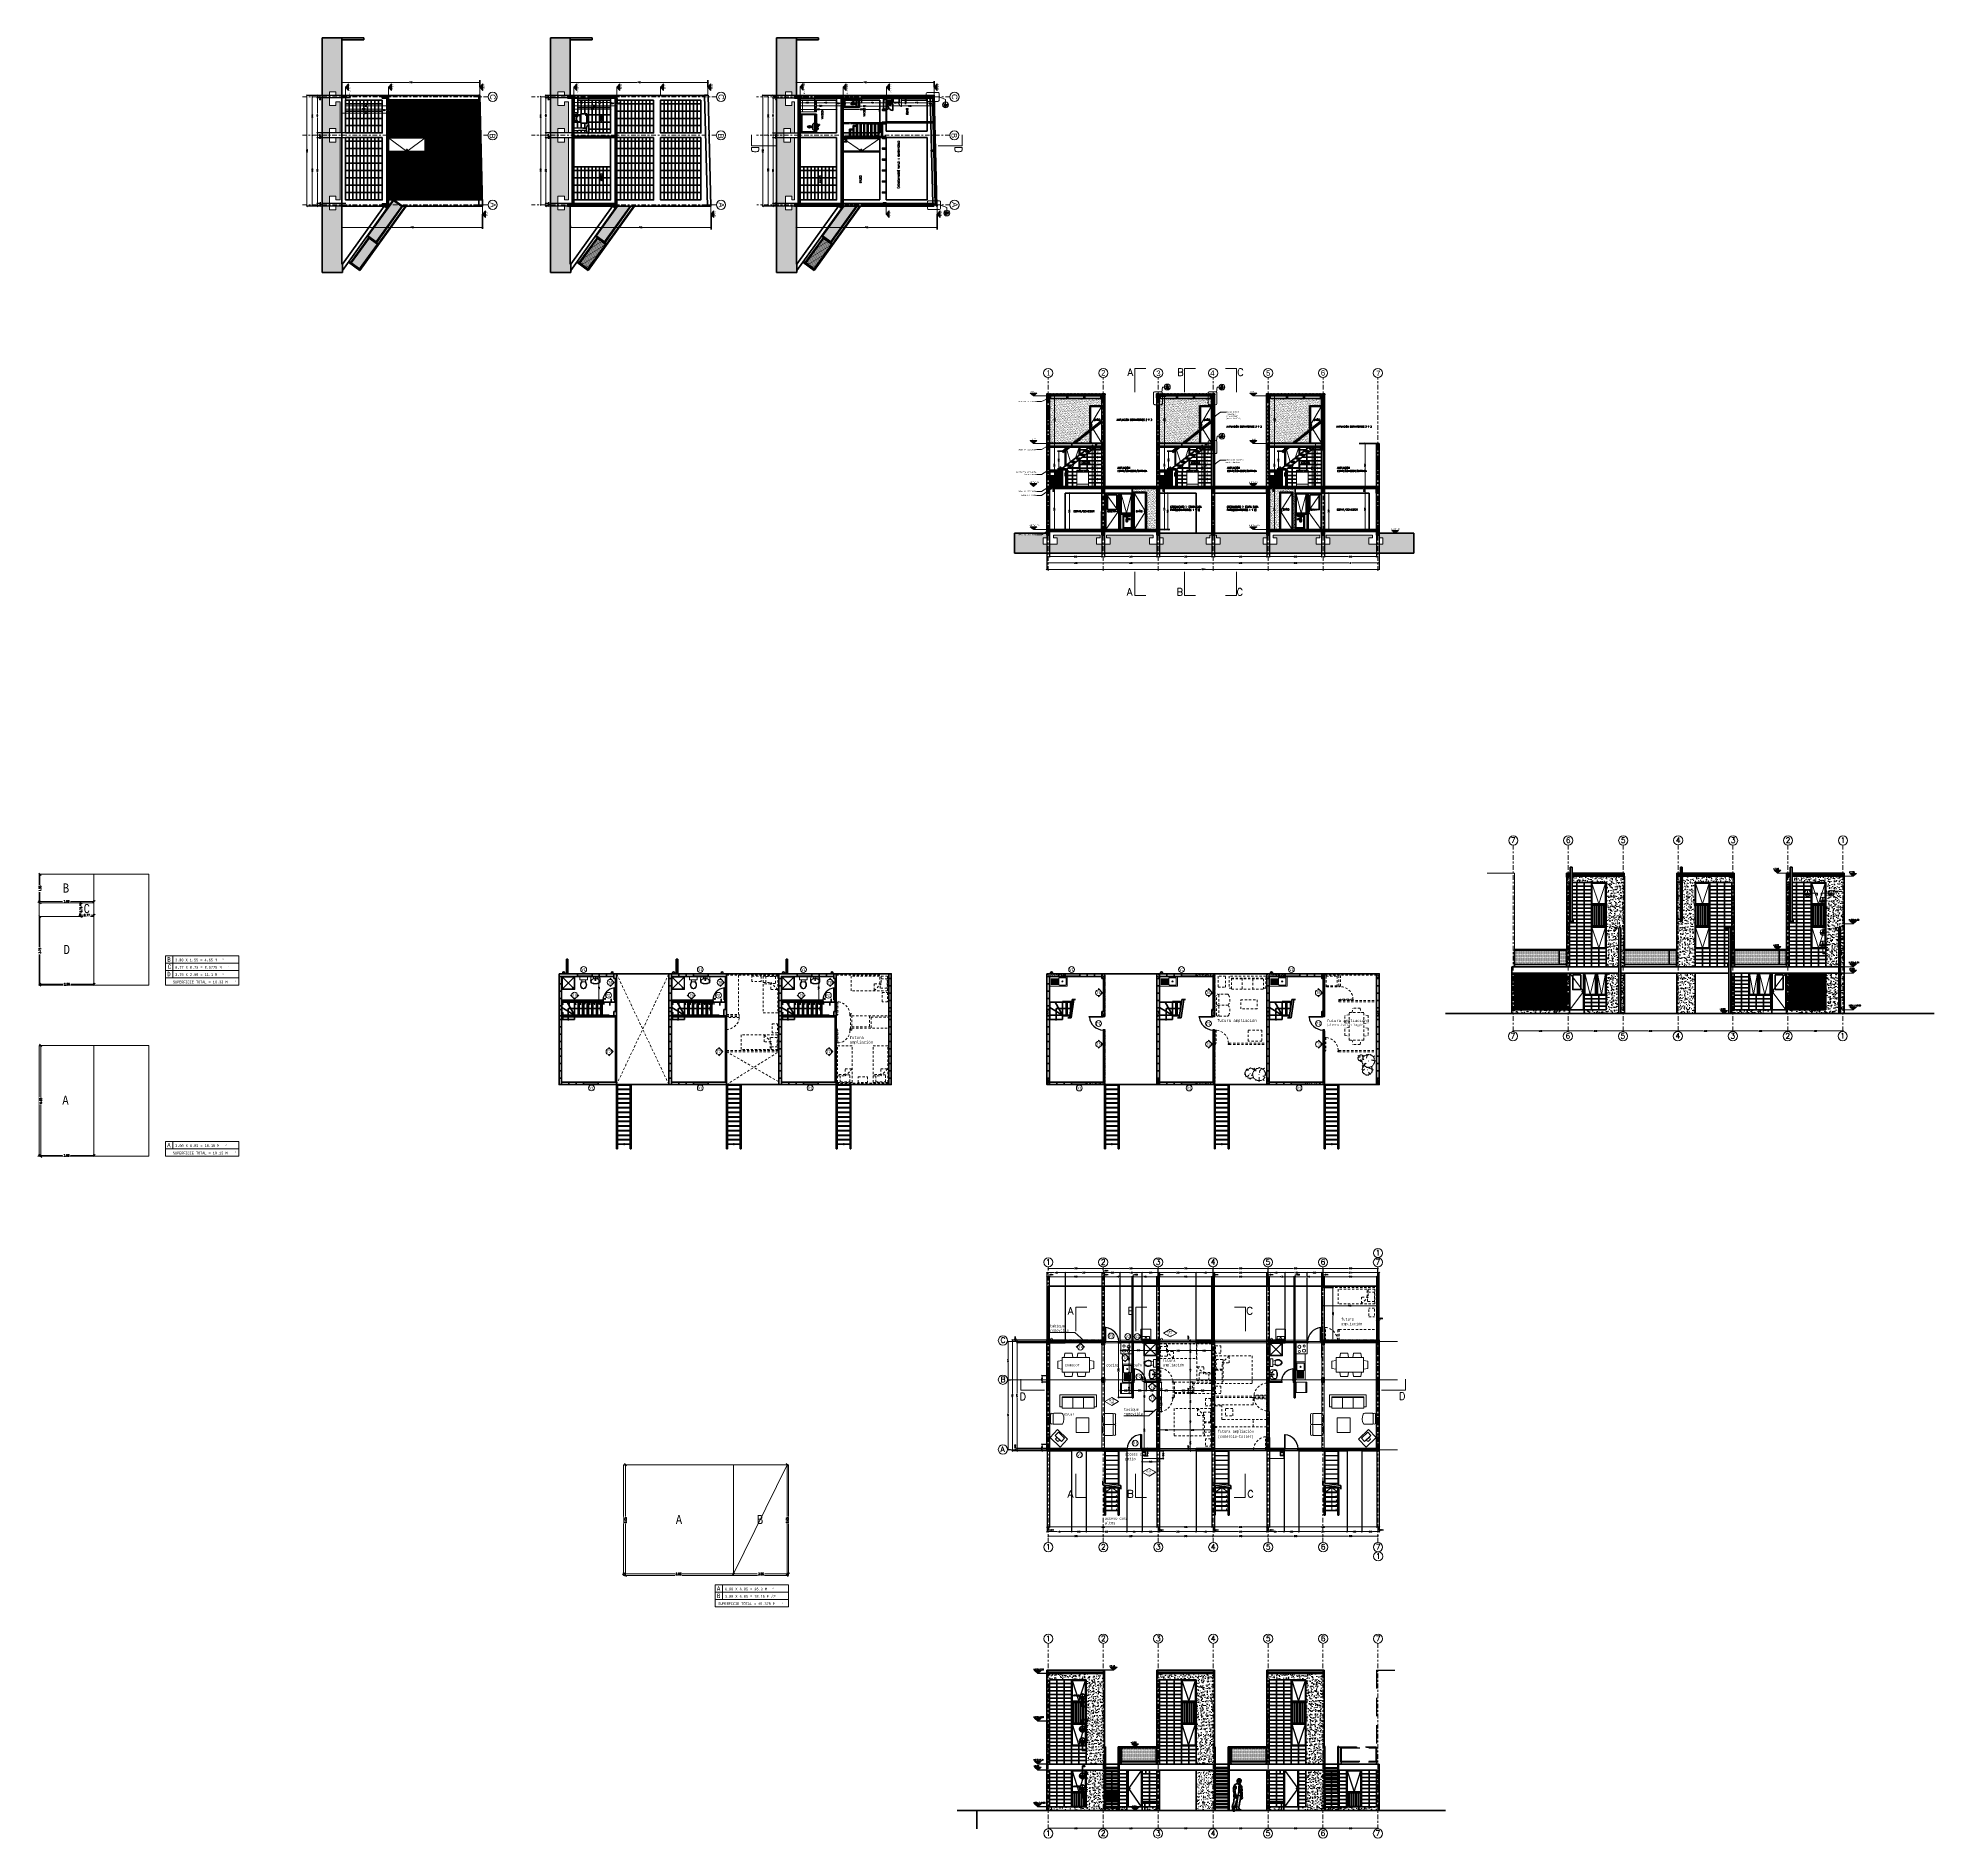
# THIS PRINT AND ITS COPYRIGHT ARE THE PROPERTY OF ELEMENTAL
# Model space of a CAD drawing. Header units: metres. Extents: x -89 to 15, y -108 to -10.
import ezdxf
from ezdxf.enums import TextEntityAlignment as Align

# ---------------------------------------------------------------- set-up
doc = ezdxf.new("R2010")
doc.units = ezdxf.units.M
doc.header["$LTSCALE"] = 5
doc.header["$MEASUREMENT"] = 0
doc.linetypes.add('CENTER', pattern=[2, 1.25, -0.25, 0.25, -0.25])
doc.linetypes.add('HIDDEN', pattern=[0.375, 0.25, -0.125])
doc.layers.get('0').update_dxf_attribs({"color": 30})
for name, color, linetype, lineweight in [('A-ANNO-DIMS', 3, 'Continuous', 18), ('A-ANNO-SYMB', 3, 'Continuous', 18), ('A-ANNO-TEXT', 3, 'Continuous', 18), ('A-DOOR-FULL', 4, 'Continuous', 25), ('A-ELEV-MBE1', 7, 'Continuous', 35), ('A-ELEV-MBE2', 4, 'Continuous', 25), ('A-ELEV-PATT', 8, 'Continuous', 18), ('A-FLOR-FTPT', 6, 'Continuous', 70), ('A-FLOR-LEVL', 7, 'Continuous', 35), ('A-FLOR-OVHD', 3, 'HIDDEN', 18), ('A-FLOR-PATT', 8, 'Continuous', 18), ('A-FURN', 8, 'Continuous', 18), ('A-GLAZ-FULL', 4, 'Continuous', 25), ('A-SECT-MCUT', 7, 'Continuous', 35), ('A-SECT-PATT', 8, 'Continuous', 18), ('A-WALL-FULL', 7, 'Continuous', 35)]:
    doc.layers.add(name, color=color, linetype=linetype, lineweight=lineweight)
doc.styles.add('E-ARIAL', font='arial.ttf')
doc.styles.add('E-ROMANS', font='romans.shx', dxfattribs={"width": 0.8})
doc.styles.add('planta 2$0$COTAS', font='romans.shx', dxfattribs={"height": 0.07})
doc.styles.add('planta 3$0$COTAS', font='romans.shx', dxfattribs={"height": 0.07})
doc.dimstyles.new('E-0050_TICK_12', dxfattribs={"dimscale": 0.001, "dimtxt": 60, "dimasz": 60, "dimexe": 30, "dimexo": 20, "dimgap": 30, "dimtad": 0, "dimzin": 0, "dimdsep": 46, "dimtxsty": 'E-ROMANS', "dimblk": 'OBLIQUE', "dimcen": 30, "dimclrd": 256, "dimclre": 256, "dimclrt": 256, "dimadec": 0, "dimazin": 0, "dimtfac": 1, "dimtmove": 1, "dimatfit": 3, "dimldrblk": 'OPEN90', "dimfxl": 1, "dimtfill": 1, "dimtolj": 1, "dimtzin": 0, "dimlwd": -1, "dimarcsym": 0})
doc.dimstyles.new('E-0100_TICK_12', dxfattribs={"dimscale": 0.001, "dimtxt": 120, "dimasz": 120, "dimexe": 60, "dimexo": 40, "dimgap": 60, "dimtad": 0, "dimzin": 0, "dimdsep": 46, "dimtxsty": 'E-ROMANS', "dimblk": 'OBLIQUE', "dimcen": 60, "dimclrd": 256, "dimclre": 256, "dimclrt": 256, "dimadec": 0, "dimazin": 0, "dimtfac": 1, "dimtmove": 1, "dimatfit": 3, "dimldrblk": 'OPEN90', "dimfxl": 1, "dimtfill": 1, "dimtolj": 1, "dimtzin": 0, "dimlwd": -1, "dimarcsym": 0})
pattern_1 = [(50, (1e-13, 20), (0.091092334, -0.00796954), [0.009525, -0.104775]), (355, (1e-13, 20), (-0.01762141, 0.09552832), [0.00762, -0.08382]), (100.451, (0.00759, 19.99934), (0.07347125, 0.08755834), [0.008095, -0.089045]), (46.1842, (1e-13, 20.0254), (0.13553952, -0.02102116), [0.0142875, -0.1571625]), (96.6356, (0.0113, 20.02365), (0.11870212, 0.12371278), [0.0121425, -0.1335675]), (351.184, (1e-13, 20.0254), (0.1187023, 0.12371256), [0.01143, -0.12573]), (21, (0.0127, 20.01905), (0.07580744, -0.05113276), [0.009525, -0.104775]), (326, (0.0127, 20.01905), (0.03090101, 0.09209398), [0.00762, -0.08382]), (71.4514, (0.01902, 20.01479), (0.106708245, 0.04096143), [0.008095, -0.089045]), (37.5, (1e-13, 20), (0.001544302, 0.04227752), [0, -0.082804, 0, -0.08509, 0, -0.0841375]), (7.5, (1e-13, 20), (0.033409831, 0.050090287), [0, -0.048514, 0, -0.080899, 0, -0.0320675]), (327.5, (-0.02832, 20), (0.067795298, -0.002864372), [0, -0.03175, 0, -0.09906, 0, -0.131445]), (317.5, (-0.04102, 20), (0.07406459, 0.012713246), [0, -0.041275, 0, -0.065786, 0, -0.093345])]
pattern_2 = [(50, (0, 0), (0.091092334, -0.00796954), [0.009525, -0.104775]), (355, (0, 0), (-0.01762141, 0.09552832), [0.00762, -0.08382]), (100.451, (0.00759, -0.00066), (0.07347125, 0.08755834), [0.008095, -0.089045]), (46.1842, (0, 0.0254), (0.13553952, -0.02102116), [0.0142875, -0.1571625]), (96.6356, (0.0113, 0.02365), (0.11870212, 0.12371278), [0.0121425, -0.1335675]), (351.184, (0, 0.0254), (0.1187023, 0.12371256), [0.01143, -0.12573]), (21, (0.0127, 0.01905), (0.07580744, -0.05113276), [0.009525, -0.104775]), (326, (0.0127, 0.01905), (0.03090101, 0.09209398), [0.00762, -0.08382]), (71.4514, (0.01902, 0.01479), (0.106708245, 0.04096143), [0.008095, -0.089045]), (37.5, (0, 0), (0.001544302, 0.04227752), [0, -0.082804, 0, -0.08509, 0, -0.0841375]), (7.5, (0, 0), (0.033409831, 0.050090287), [0, -0.048514, 0, -0.080899, 0, -0.0320675]), (327.5, (-0.02832, 0), (0.067795298, -0.002864372), [0, -0.03175, 0, -0.09906, 0, -0.131445]), (317.5, (-0.04102, 0), (0.07406459, 0.012713246), [0, -0.041275, 0, -0.065786, 0, -0.093345])]
pattern_3 = [(50, (0, 0), (0.3643693, -0.0318782), [0.0381, -0.4191]), (355, (0, 0), (-0.0704857, 0.3821133), [0.03048, -0.33528]), (100.451, (0.03036, -0.00266), (0.293885, 0.3502334), [0.03238, -0.35618]), (46.1842, (0, 0.1016), (0.542158, -0.0840847), [0.05715, -0.62865]), (96.6356, (0.0452, 0.0946), (0.4748085, 0.494851), [0.04857, -0.53427]), (351.184, (0, 0.1016), (0.4748092, 0.4948502), [0.04572, -0.50292]), (21, (0.0508, 0.0762), (0.30322976, -0.204531), [0.0381, -0.4191]), (326, (0.0508, 0.0762), (0.123604, 0.3683759), [0.03048, -0.33528]), (71.4514, (0.07607, 0.05916), (0.426833, 0.1638457), [0.03238, -0.35618]), (37.5, (0, 0), (0.0061772, 0.16911008), [0, -0.331216, 0, -0.34036, 0, -0.33655]), (7.5, (0, 0), (0.13363933, 0.20036115), [0, -0.194056, 0, -0.323596, 0, -0.12827]), (327.5, (-0.11328, 0), (0.27118119, -0.01145749), [0, -0.127, 0, -0.39624, 0, -0.52578]), (317.5, (-0.16408, 0), (0.29625836, 0.050853), [0, -0.1651, 0, -0.263144, 0, -0.37338])]
pattern_4 = [(360, (-49.982535, -115.03881), (0.015875, 0.03175), [0, -0.03175])]
pattern_5 = [(360, (-23.307987, -115.03881), (0.015875, 0.03175), [0, -0.03175])]
pattern_6 = [(50, (-23.303, -126.51506), (0.3643693, -0.0318782), [0.0381, -0.4191]), (355, (-23.303, -126.51506), (-0.0704857, 0.3821133), [0.03048, -0.33528]), (100.451, (-23.27262, -126.5177), (0.293885, 0.3502334), [0.03238, -0.35618]), (46.1842, (-23.303, -126.41346), (0.542158, -0.0840847), [0.05715, -0.62865]), (96.6356, (-23.2578, -126.42047), (0.4748085, 0.494851), [0.04857, -0.53427]), (351.184, (-23.303, -126.41346), (0.4748092, 0.4948502), [0.04572, -0.50292]), (21, (-23.2522, -126.43886), (0.3032298, -0.204531), [0.0381, -0.4191]), (326, (-23.2522, -126.43886), (0.123604, 0.368376), [0.03048, -0.33528]), (71.4514, (-23.22692, -126.4559), (0.426833, 0.1638457), [0.03238, -0.35618]), (37.5, (-23.30299, -126.51506), (0.0061772, 0.16911008), [0, -0.331216, 0, -0.34036, 0, -0.33655]), (7.5, (-23.30299, -126.51506), (0.13363933, 0.20036115), [0, -0.194056, 0, -0.323596, 0, -0.12827]), (327.5, (-23.41627, -126.51506), (0.2711812, -0.01145749), [0, -0.127, 0, -0.39624, 0, -0.52578]), (317.5, (-23.46707, -126.51506), (0.29625836, 0.050853), [0, -0.1651, 0, -0.263144, 0, -0.37338])]
pattern_7 = [(272.91694, (-50.138073, -5.202707), (0.025603712, -0.011211598), [0, -0.025])]
pattern_8 = [(45, (-35.186701, -38.129995), (-0.01767767, 0.01767767), [])]
pattern_9 = [(45, (-50.138073, -5.202707), (-0.01767767, 0.01767767), [])]
pattern_10 = [(37.5, (-35.1867, -38.129995), (-0.00314967, 0.0963412), [0, -0.076, 0, -0.085, 0, -0.08125]), (7.5, (-35.1867, -38.13), (0.0884888, 0.1411073), [0, -0.041, 0, -0.0685, 0, -0.02625]), (327.5, (-35.2482, -38.129995), (0.1557071, 0.00028295), [0, -0.025, 0, -0.09, 0, -0.1175]), (317.5, (-35.2482, -38.13), (0.1503063, 0.0438838), [0, -0.0125, 0, -0.059, 0, -0.0675])]
pattern_11 = [(0, (-82.26062, -40.94572), (0.03125, 0.0625), [0, -0.0625])]
pattern_12 = [(270, (-60.52144, -10.004997), (0.0625, -0.03125), [0, -0.0625])]

# ---------------------------------------------------------------- blocks, each defined once
blk = doc.blocks.new('_Oblique')
at = {"color": 0, "linetype": 'ByBlock', "lineweight": -2}
blk.add_line((-0.5, -0.5), (0.5, 0.5), dxfattribs=at)
blk = doc.blocks.new('*D4')
at = {"layer": 'A-ANNO-DIMS', "lineweight": -2, "transparency": 16777216}
for p, q in [((-56.53, -93.91), (-56.53, -93.8)), ((-50.53, -93.91), (-50.53, -93.8))]:
    blk.add_line(p, q, dxfattribs=at)
at = {"layer": 'A-ANNO-DIMS', "transparency": 16777216}
for p, q in [((-56.53, -93.86), (-53.73, -93.86)), ((-50.53, -93.86), (-53.33, -93.86))]:
    blk.add_line(p, q, dxfattribs=at)
at = {"layer": 'A-ANNO-DIMS', "transparency": 16777216, "xscale": 0.12, "yscale": 0.12, "zscale": 0.12, "rotation": 180}
blk.add_blockref('_Oblique', (-56.53, -93.86), dxfattribs=at)
at = {"layer": 'A-ANNO-DIMS', "transparency": 16777216, "xscale": 0.12, "yscale": 0.12, "zscale": 0.12}
blk.add_blockref('_Oblique', (-50.53, -93.86), dxfattribs=at)
at = {"layer": 'A-ANNO-DIMS', "transparency": 16777216, "insert": (-53.53, -93.86), "char_height": 0.12, "attachment_point": 5, "style": 'E-ROMANS', "bg_fill": 3, "box_fill_scale": 1.25, "bg_fill_color": 256, "bg_fill_true_color": 13158600, "bg_fill_transparency": 0}
blk.add_mtext('\\A1;6.00', dxfattribs=at)
blk = doc.blocks.new('_Open90')
at = {"color": 0, "linetype": 'ByBlock', "lineweight": -2}
for p, q in [((0, 0), (-1, 0)), ((-0.5, 0.5), (0, 0)), ((0, 0), (-0.5, -0.5))]:
    blk.add_line(p, q, dxfattribs=at)
blk = doc.blocks.new('*D5')
at = {"layer": 'A-ANNO-DIMS', "lineweight": -2, "transparency": 16777216}
for p, q in [((-56.49, -87.9), (-56.37, -87.9)), ((-56.49, -93.95), (-56.37, -93.95))]:
    blk.add_line(p, q, dxfattribs=at)
at = {"layer": 'A-ANNO-DIMS', "transparency": 16777216}
for p, q in [((-56.43, -87.9), (-56.43, -90.73)), ((-56.43, -93.95), (-56.43, -91.13))]:
    blk.add_line(p, q, dxfattribs=at)
at = {"layer": 'A-ANNO-DIMS', "transparency": 16777216, "xscale": 0.12, "yscale": 0.12, "zscale": 0.12}
for p, rotation in [((-56.43, -87.9), 90), ((-56.43, -93.95), 270)]:
    blk.add_blockref('_Oblique', p, dxfattribs=dict(at, rotation=rotation))
at = {"layer": 'A-ANNO-DIMS', "transparency": 16777216, "insert": (-56.43, -90.93), "char_height": 0.12, "attachment_point": 5, "rotation": 90, "style": 'E-ROMANS', "bg_fill": 3, "box_fill_scale": 1.25, "bg_fill_color": 256, "bg_fill_true_color": 13158600, "bg_fill_transparency": 0}
blk.add_mtext('\\A1;6.05', dxfattribs=at)
blk = doc.blocks.new('*D6')
at = {"layer": 'A-ANNO-DIMS', "lineweight": -2, "transparency": 16777216}
for p, q in [((-50.53, -93.91), (-50.53, -93.8)), ((-47.53, -93.91), (-47.53, -93.8))]:
    blk.add_line(p, q, dxfattribs=at)
at = {"layer": 'A-ANNO-DIMS', "transparency": 16777216}
for p, q in [((-50.53, -93.86), (-49.24, -93.86)), ((-47.53, -93.86), (-48.82, -93.86))]:
    blk.add_line(p, q, dxfattribs=at)
at = {"layer": 'A-ANNO-DIMS', "transparency": 16777216, "xscale": 0.12, "yscale": 0.12, "zscale": 0.12, "rotation": 180}
blk.add_blockref('_Oblique', (-50.53, -93.86), dxfattribs=at)
at = {"layer": 'A-ANNO-DIMS', "transparency": 16777216, "xscale": 0.12, "yscale": 0.12, "zscale": 0.12}
blk.add_blockref('_Oblique', (-47.53, -93.86), dxfattribs=at)
at = {"layer": 'A-ANNO-DIMS', "transparency": 16777216, "insert": (-49.03, -93.86), "char_height": 0.12, "attachment_point": 5, "style": 'E-ROMANS', "bg_fill": 3, "box_fill_scale": 1.25, "bg_fill_color": 256, "bg_fill_true_color": 13158600, "bg_fill_transparency": 0}
blk.add_mtext('\\A1;3.00', dxfattribs=at)
blk = doc.blocks.new('*D7')
at = {"layer": 'A-ANNO-DIMS', "lineweight": -2, "transparency": 16777216}
for p, q in [((-47.57, -87.9), (-47.66, -87.9)), ((-47.57, -93.95), (-47.66, -93.95))]:
    blk.add_line(p, q, dxfattribs=at)
at = {"layer": 'A-ANNO-DIMS', "transparency": 16777216}
for p, q in [((-47.6, -87.9), (-47.6, -90.73)), ((-47.6, -93.95), (-47.6, -91.13))]:
    blk.add_line(p, q, dxfattribs=at)
at = {"layer": 'A-ANNO-DIMS', "transparency": 16777216, "xscale": 0.12, "yscale": 0.12, "zscale": 0.12}
for p, rotation in [((-47.6, -87.9), 90), ((-47.6, -93.95), 270)]:
    blk.add_blockref('_Oblique', p, dxfattribs=dict(at, rotation=rotation))
at = {"layer": 'A-ANNO-DIMS', "transparency": 16777216, "insert": (-47.6, -90.93), "char_height": 0.12, "attachment_point": 5, "rotation": 90, "style": 'E-ROMANS', "bg_fill": 3, "box_fill_scale": 1.25, "bg_fill_color": 256, "bg_fill_true_color": 13158600, "bg_fill_transparency": 0}
blk.add_mtext('\\A1;6.05', dxfattribs=at)
blk = doc.blocks.new('*D21')
at = {"layer": 'A-ANNO-DIMS', "transparency": 16777216}
for p, q in [((-57.88, -61.24), (-57.88, -61.79)), ((-57.88, -62.53), (-57.88, -61.98))]:
    blk.add_line(p, q, dxfattribs=at)
at = {"layer": 'A-ANNO-DIMS', "lineweight": -2, "transparency": 16777216}
for p, q in [((-57.86, -61.24), (-57.85, -61.24)), ((-57.9, -62.53), (-57.91, -62.53))]:
    blk.add_line(p, q, dxfattribs=at)
at = {"layer": 'A-ANNO-DIMS', "transparency": 16777216, "xscale": 0.06, "yscale": 0.06, "zscale": 0.06}
for p, rotation in [((-57.88, -61.24), 90), ((-57.88, -62.53), 270)]:
    blk.add_blockref('_Oblique', p, dxfattribs=dict(at, rotation=rotation))
at = {"layer": 'A-ANNO-DIMS', "transparency": 16777216, "insert": (-57.88, -61.89), "char_height": 0.06, "attachment_point": 5, "rotation": 90, "style": 'E-ROMANS', "bg_fill": 3, "box_fill_scale": 1.25, "bg_fill_color": 256, "bg_fill_true_color": 13158600, "bg_fill_transparency": 0}
blk.add_mtext('\\A1;1.29', dxfattribs=at)
blk = doc.blocks.new('*D22')
at = {"layer": 'A-ANNO-DIMS', "transparency": 16777216}
for p, q in [((-45.88, -61.24), (-45.88, -61.79)), ((-45.88, -62.53), (-45.88, -61.98))]:
    blk.add_line(p, q, dxfattribs=at)
at = {"layer": 'A-ANNO-DIMS', "lineweight": -2, "transparency": 16777216}
for p, q in [((-45.86, -61.24), (-45.85, -61.24)), ((-45.9, -62.53), (-45.91, -62.53))]:
    blk.add_line(p, q, dxfattribs=at)
at = {"layer": 'A-ANNO-DIMS', "transparency": 16777216, "xscale": 0.06, "yscale": 0.06, "zscale": 0.06}
for p, rotation in [((-45.88, -61.24), 90), ((-45.88, -62.53), 270)]:
    blk.add_blockref('_Oblique', p, dxfattribs=dict(at, rotation=rotation))
at = {"layer": 'A-ANNO-DIMS', "transparency": 16777216, "insert": (-45.88, -61.89), "char_height": 0.06, "attachment_point": 5, "rotation": 90, "style": 'E-ROMANS', "bg_fill": 3, "box_fill_scale": 1.25, "bg_fill_color": 256, "bg_fill_true_color": 13158600, "bg_fill_transparency": 0}
blk.add_mtext('\\A1;1.29', dxfattribs=at)
blk = doc.blocks.new('*D23')
at = {"layer": 'A-ANNO-DIMS', "lineweight": -2, "transparency": 16777216}
for p, q in [((-88.45, -57.18), (-88.45, -57.09)), ((-85.45, -57.18), (-85.45, -57.09))]:
    blk.add_line(p, q, dxfattribs=at)
at = {"layer": 'A-ANNO-DIMS', "transparency": 16777216}
for p, q in [((-88.45, -57.15), (-87.16, -57.15)), ((-85.45, -57.15), (-86.74, -57.15))]:
    blk.add_line(p, q, dxfattribs=at)
at = {"layer": 'A-ANNO-DIMS', "transparency": 16777216, "xscale": 0.12, "yscale": 0.12, "zscale": 0.12, "rotation": 180}
blk.add_blockref('_Oblique', (-88.45, -57.15), dxfattribs=at)
at = {"layer": 'A-ANNO-DIMS', "transparency": 16777216, "xscale": 0.12, "yscale": 0.12, "zscale": 0.12}
blk.add_blockref('_Oblique', (-85.45, -57.15), dxfattribs=at)
at = {"layer": 'A-ANNO-DIMS', "transparency": 16777216, "insert": (-86.95, -57.15), "char_height": 0.12, "attachment_point": 5, "style": 'E-ROMANS', "bg_fill": 3, "box_fill_scale": 1.25, "bg_fill_color": 256, "bg_fill_true_color": 13158600, "bg_fill_transparency": 0}
blk.add_mtext('\\A1;3.00', dxfattribs=at)
blk = doc.blocks.new('*D24')
at = {"layer": 'A-ANNO-DIMS', "lineweight": -2, "transparency": 16777216}
for p, q in [((-88.41, -55.67), (-88.34, -55.67)), ((-88.41, -57.22), (-88.34, -57.22))]:
    blk.add_line(p, q, dxfattribs=at)
at = {"layer": 'A-ANNO-DIMS', "transparency": 16777216}
for p, q in [((-88.4, -55.67), (-88.4, -56.24)), ((-88.4, -57.22), (-88.4, -56.64))]:
    blk.add_line(p, q, dxfattribs=at)
at = {"layer": 'A-ANNO-DIMS', "transparency": 16777216, "xscale": 0.12, "yscale": 0.12, "zscale": 0.12}
for p, rotation in [((-88.4, -55.67), 90), ((-88.4, -57.22), 270)]:
    blk.add_blockref('_Oblique', p, dxfattribs=dict(at, rotation=rotation))
at = {"layer": 'A-ANNO-DIMS', "transparency": 16777216, "insert": (-88.4, -56.44), "char_height": 0.12, "attachment_point": 5, "rotation": 90, "style": 'E-ROMANS', "bg_fill": 3, "box_fill_scale": 1.25, "bg_fill_color": 256, "bg_fill_true_color": 13158600, "bg_fill_transparency": 0}
blk.add_mtext('\\A1;1.55', dxfattribs=at)
blk = doc.blocks.new('*D25')
at = {"layer": 'A-ANNO-DIMS', "lineweight": -2, "transparency": 16777216}
for p, q in [((-86.22, -57.93), (-86.22, -57.84)), ((-85.45, -57.93), (-85.45, -57.84))]:
    blk.add_line(p, q, dxfattribs=at)
at = {"layer": 'A-ANNO-DIMS', "transparency": 16777216}
for p, q in [((-86.22, -57.9), (-86.04, -57.9)), ((-85.45, -57.9), (-85.63, -57.9))]:
    blk.add_line(p, q, dxfattribs=at)
at = {"layer": 'A-ANNO-DIMS', "transparency": 16777216, "xscale": 0.12, "yscale": 0.12, "zscale": 0.12, "rotation": 180}
blk.add_blockref('_Oblique', (-86.22, -57.9), dxfattribs=at)
at = {"layer": 'A-ANNO-DIMS', "transparency": 16777216, "xscale": 0.12, "yscale": 0.12, "zscale": 0.12}
blk.add_blockref('_Oblique', (-85.45, -57.9), dxfattribs=at)
at = {"layer": 'A-ANNO-DIMS', "transparency": 16777216, "insert": (-85.84, -57.9), "char_height": 0.12, "attachment_point": 5, "style": 'E-ROMANS', "bg_fill": 3, "box_fill_scale": 1.25, "bg_fill_color": 256, "bg_fill_true_color": 13158600, "bg_fill_transparency": 0}
blk.add_mtext('\\A1;0.77', dxfattribs=at)
blk = doc.blocks.new('*D26')
at = {"layer": 'A-ANNO-DIMS', "lineweight": -2, "transparency": 16777216}
for p, q in [((-86.18, -57.22), (-86.1, -57.22)), ((-86.18, -57.97), (-86.1, -57.97))]:
    blk.add_line(p, q, dxfattribs=at)
at = {"layer": 'A-ANNO-DIMS', "transparency": 16777216}
for p, q in [((-86.16, -57.22), (-86.16, -57.38)), ((-86.16, -57.97), (-86.16, -57.8))]:
    blk.add_line(p, q, dxfattribs=at)
at = {"layer": 'A-ANNO-DIMS', "transparency": 16777216, "xscale": 0.12, "yscale": 0.12, "zscale": 0.12}
for p, rotation in [((-86.16, -57.22), 90), ((-86.16, -57.97), 270)]:
    blk.add_blockref('_Oblique', p, dxfattribs=dict(at, rotation=rotation))
at = {"layer": 'A-ANNO-DIMS', "transparency": 16777216, "insert": (-86.16, -57.59), "char_height": 0.12, "attachment_point": 5, "rotation": 90, "style": 'E-ROMANS', "bg_fill": 3, "box_fill_scale": 1.25, "bg_fill_color": 256, "bg_fill_true_color": 13158600, "bg_fill_transparency": 0}
blk.add_mtext('\\A1;0.75', dxfattribs=at)
blk = doc.blocks.new('*D27')
at = {"layer": 'A-ANNO-DIMS', "lineweight": -2, "transparency": 16777216}
for p, q in [((-88.41, -65.01), (-88.3, -65.01)), ((-88.41, -71.06), (-88.3, -71.06))]:
    blk.add_line(p, q, dxfattribs=at)
at = {"layer": 'A-ANNO-DIMS', "transparency": 16777216}
for p, q in [((-88.36, -65.01), (-88.36, -67.83)), ((-88.36, -71.06), (-88.36, -68.24))]:
    blk.add_line(p, q, dxfattribs=at)
at = {"layer": 'A-ANNO-DIMS', "transparency": 16777216, "xscale": 0.12, "yscale": 0.12, "zscale": 0.12}
for p, rotation in [((-88.36, -65.01), 90), ((-88.36, -71.06), 270)]:
    blk.add_blockref('_Oblique', p, dxfattribs=dict(at, rotation=rotation))
at = {"layer": 'A-ANNO-DIMS', "transparency": 16777216, "insert": (-88.36, -68.03), "char_height": 0.12, "attachment_point": 5, "rotation": 90, "style": 'E-ROMANS', "bg_fill": 3, "box_fill_scale": 1.25, "bg_fill_color": 256, "bg_fill_true_color": 13158600, "bg_fill_transparency": 0}
blk.add_mtext('\\A1;6.05', dxfattribs=at)
blk = doc.blocks.new('*D28')
at = {"layer": 'A-ANNO-DIMS', "lineweight": -2, "transparency": 16777216}
for p, q in [((-88.45, -71.02), (-88.45, -70.96)), ((-85.45, -71.02), (-85.45, -70.96))]:
    blk.add_line(p, q, dxfattribs=at)
at = {"layer": 'A-ANNO-DIMS', "transparency": 16777216}
for p, q in [((-88.45, -71.02), (-87.16, -71.02)), ((-85.45, -71.02), (-86.74, -71.02))]:
    blk.add_line(p, q, dxfattribs=at)
at = {"layer": 'A-ANNO-DIMS', "transparency": 16777216, "xscale": 0.12, "yscale": 0.12, "zscale": 0.12, "rotation": 180}
blk.add_blockref('_Oblique', (-88.45, -71.02), dxfattribs=at)
at = {"layer": 'A-ANNO-DIMS', "transparency": 16777216, "xscale": 0.12, "yscale": 0.12, "zscale": 0.12}
blk.add_blockref('_Oblique', (-85.45, -71.02), dxfattribs=at)
at = {"layer": 'A-ANNO-DIMS', "transparency": 16777216, "insert": (-86.95, -71.02), "char_height": 0.12, "attachment_point": 5, "style": 'E-ROMANS', "bg_fill": 3, "box_fill_scale": 1.25, "bg_fill_color": 256, "bg_fill_true_color": 13158600, "bg_fill_transparency": 0}
blk.add_mtext('\\A1;3.00', dxfattribs=at)
blk = doc.blocks.new('*D29')
at = {"layer": 'A-ANNO-DIMS', "lineweight": -2, "transparency": 16777216}
for p, q in [((-88.45, -57.97), (-88.47, -57.97)), ((-88.45, -61.72), (-88.47, -61.72))]:
    blk.add_line(p, q, dxfattribs=at)
at = {"layer": 'A-ANNO-DIMS', "transparency": 16777216}
for p, q in [((-88.41, -57.97), (-88.41, -59.63)), ((-88.41, -61.72), (-88.41, -60.05))]:
    blk.add_line(p, q, dxfattribs=at)
at = {"layer": 'A-ANNO-DIMS', "transparency": 16777216, "xscale": 0.12, "yscale": 0.12, "zscale": 0.12}
for p, rotation in [((-88.41, -57.97), 90), ((-88.41, -61.72), 270)]:
    blk.add_blockref('_Oblique', p, dxfattribs=dict(at, rotation=rotation))
at = {"layer": 'A-ANNO-DIMS', "transparency": 16777216, "insert": (-88.41, -59.84), "char_height": 0.12, "attachment_point": 5, "rotation": 90, "style": 'E-ROMANS', "bg_fill": 3, "box_fill_scale": 1.25, "bg_fill_color": 256, "bg_fill_true_color": 13158600, "bg_fill_transparency": 0}
blk.add_mtext('\\A1;3.75', dxfattribs=at)
blk = doc.blocks.new('*D30')
at = {"layer": 'A-ANNO-DIMS', "lineweight": -2, "transparency": 16777216}
for p, q in [((-88.41, -61.68), (-88.41, -61.61)), ((-85.45, -61.68), (-85.45, -61.61))]:
    blk.add_line(p, q, dxfattribs=at)
at = {"layer": 'A-ANNO-DIMS', "transparency": 16777216}
for p, q in [((-88.41, -61.67), (-87.14, -61.67)), ((-85.45, -61.67), (-86.72, -61.67))]:
    blk.add_line(p, q, dxfattribs=at)
at = {"layer": 'A-ANNO-DIMS', "transparency": 16777216, "xscale": 0.12, "yscale": 0.12, "zscale": 0.12, "rotation": 180}
blk.add_blockref('_Oblique', (-88.41, -61.67), dxfattribs=at)
at = {"layer": 'A-ANNO-DIMS', "transparency": 16777216, "xscale": 0.12, "yscale": 0.12, "zscale": 0.12}
blk.add_blockref('_Oblique', (-85.45, -61.67), dxfattribs=at)
at = {"layer": 'A-ANNO-DIMS', "transparency": 16777216, "insert": (-86.93, -61.67), "char_height": 0.12, "attachment_point": 5, "style": 'E-ROMANS', "bg_fill": 3, "box_fill_scale": 1.25, "bg_fill_color": 256, "bg_fill_true_color": 13158600, "bg_fill_transparency": 0}
blk.add_mtext('\\A1;2.96', dxfattribs=at)
blk = doc.blocks.new('*D37')
at = {"layer": 'A-ANNO-DIMS', "lineweight": -2, "transparency": 16777216}
for p, q in [((-27.95, -81.24), (-28.13, -81.24)), ((-27.95, -83.35), (-28.13, -83.35))]:
    blk.add_line(p, q, dxfattribs=at)
at = {"layer": 'A-ANNO-DIMS', "transparency": 16777216}
for p, q in [((-28.1, -81.24), (-28.1, -82.2)), ((-28.1, -83.35), (-28.1, -82.39))]:
    blk.add_line(p, q, dxfattribs=at)
at = {"layer": 'A-ANNO-DIMS', "transparency": 16777216, "xscale": 0.06, "yscale": 0.06, "zscale": 0.06}
for p, rotation in [((-28.1, -81.24), 90), ((-28.1, -83.35), 270)]:
    blk.add_blockref('_Oblique', p, dxfattribs=dict(at, rotation=rotation))
at = {"layer": 'A-ANNO-DIMS', "transparency": 16777216, "insert": (-28.1, -82.3), "char_height": 0.06, "attachment_point": 5, "rotation": 90, "style": 'E-ROMANS', "bg_fill": 3, "box_fill_scale": 1.25, "bg_fill_color": 256, "bg_fill_true_color": 13158600, "bg_fill_transparency": 0}
blk.add_mtext('\\A1;2.11', dxfattribs=at)
blk = doc.blocks.new('*D38')
at = {"layer": 'A-ANNO-DIMS', "lineweight": -2, "transparency": 16777216}
for p, q in [((-27.56, -83.4), (-28.13, -83.4)), ((-27.56, -85), (-28.13, -85))]:
    blk.add_line(p, q, dxfattribs=at)
at = {"layer": 'A-ANNO-DIMS', "transparency": 16777216}
for p, q in [((-28.1, -83.4), (-28.1, -84.1)), ((-28.1, -85), (-28.1, -84.3))]:
    blk.add_line(p, q, dxfattribs=at)
at = {"layer": 'A-ANNO-DIMS', "transparency": 16777216, "xscale": 0.06, "yscale": 0.06, "zscale": 0.06}
for p, rotation in [((-28.1, -83.4), 90), ((-28.1, -85), 270)]:
    blk.add_blockref('_Oblique', p, dxfattribs=dict(at, rotation=rotation))
at = {"layer": 'A-ANNO-DIMS', "transparency": 16777216, "insert": (-28.1, -84.2), "char_height": 0.06, "attachment_point": 5, "rotation": 90, "style": 'E-ROMANS', "bg_fill": 3, "box_fill_scale": 1.25, "bg_fill_color": 256, "bg_fill_true_color": 13158600, "bg_fill_transparency": 0}
blk.add_mtext('\\A1;1.60', dxfattribs=at)
blk = doc.blocks.new('*D39')
at = {"layer": 'A-ANNO-DIMS', "lineweight": -2, "transparency": 16777216}
for p, q in [((-33.34, -91.78), (-33.34, -91.77)), ((-30.34, -91.78), (-30.34, -91.77))]:
    blk.add_line(p, q, dxfattribs=at)
at = {"layer": 'A-ANNO-DIMS', "transparency": 16777216}
for p, q in [((-33.34, -91.8), (-31.95, -91.8)), ((-30.34, -91.8), (-31.74, -91.8))]:
    blk.add_line(p, q, dxfattribs=at)
at = {"layer": 'A-ANNO-DIMS', "transparency": 16777216, "xscale": 0.06, "yscale": 0.06, "zscale": 0.06, "rotation": 180}
blk.add_blockref('_Oblique', (-33.34, -91.8), dxfattribs=at)
at = {"layer": 'A-ANNO-DIMS', "transparency": 16777216, "xscale": 0.06, "yscale": 0.06, "zscale": 0.06}
blk.add_blockref('_Oblique', (-30.34, -91.8), dxfattribs=at)
at = {"layer": 'A-ANNO-DIMS', "transparency": 16777216, "insert": (-31.84, -91.8), "char_height": 0.06, "attachment_point": 5, "style": 'E-ROMANS', "bg_fill": 3, "box_fill_scale": 1.25, "bg_fill_color": 256, "bg_fill_true_color": 13158600, "bg_fill_transparency": 0}
blk.add_mtext('\\A1;3.00', dxfattribs=at)
blk = doc.blocks.new('*D40')
at = {"layer": 'A-ANNO-DIMS', "lineweight": -2, "transparency": 16777216}
for p, q in [((-30.34, -91.78), (-30.34, -91.77)), ((-27.34, -91.78), (-27.34, -91.77))]:
    blk.add_line(p, q, dxfattribs=at)
at = {"layer": 'A-ANNO-DIMS', "transparency": 16777216}
for p, q in [((-30.34, -91.8), (-28.95, -91.8)), ((-27.34, -91.8), (-28.74, -91.8))]:
    blk.add_line(p, q, dxfattribs=at)
at = {"layer": 'A-ANNO-DIMS', "transparency": 16777216, "xscale": 0.06, "yscale": 0.06, "zscale": 0.06, "rotation": 180}
blk.add_blockref('_Oblique', (-30.34, -91.8), dxfattribs=at)
at = {"layer": 'A-ANNO-DIMS', "transparency": 16777216, "xscale": 0.06, "yscale": 0.06, "zscale": 0.06}
blk.add_blockref('_Oblique', (-27.34, -91.8), dxfattribs=at)
at = {"layer": 'A-ANNO-DIMS', "transparency": 16777216, "insert": (-28.84, -91.8), "char_height": 0.06, "attachment_point": 5, "style": 'E-ROMANS', "bg_fill": 3, "box_fill_scale": 1.25, "bg_fill_color": 256, "bg_fill_true_color": 13158600, "bg_fill_transparency": 0}
blk.add_mtext('\\A1;3.00', dxfattribs=at)
blk = doc.blocks.new('*D41')
at = {"layer": 'A-ANNO-DIMS', "lineweight": -2, "transparency": 16777216}
for p, q in [((-27.34, -91.78), (-27.34, -91.77)), ((-24.34, -91.78), (-24.34, -91.77))]:
    blk.add_line(p, q, dxfattribs=at)
at = {"layer": 'A-ANNO-DIMS', "transparency": 16777216}
for p, q in [((-27.34, -91.8), (-25.95, -91.8)), ((-24.34, -91.8), (-25.74, -91.8))]:
    blk.add_line(p, q, dxfattribs=at)
at = {"layer": 'A-ANNO-DIMS', "transparency": 16777216, "xscale": 0.06, "yscale": 0.06, "zscale": 0.06, "rotation": 180}
blk.add_blockref('_Oblique', (-27.34, -91.8), dxfattribs=at)
at = {"layer": 'A-ANNO-DIMS', "transparency": 16777216, "xscale": 0.06, "yscale": 0.06, "zscale": 0.06}
blk.add_blockref('_Oblique', (-24.34, -91.8), dxfattribs=at)
at = {"layer": 'A-ANNO-DIMS', "transparency": 16777216, "insert": (-25.84, -91.8), "char_height": 0.06, "attachment_point": 5, "style": 'E-ROMANS', "bg_fill": 3, "box_fill_scale": 1.25, "bg_fill_color": 256, "bg_fill_true_color": 13158600, "bg_fill_transparency": 0}
blk.add_mtext('\\A1;3.00', dxfattribs=at)
blk = doc.blocks.new('*D42')
at = {"layer": 'A-ANNO-DIMS', "lineweight": -2, "transparency": 16777216}
for p, q in [((-24.34, -91.78), (-24.34, -91.77)), ((-21.34, -91.78), (-21.34, -91.77))]:
    blk.add_line(p, q, dxfattribs=at)
at = {"layer": 'A-ANNO-DIMS', "transparency": 16777216}
for p, q in [((-24.34, -91.8), (-22.95, -91.8)), ((-21.34, -91.8), (-22.74, -91.8))]:
    blk.add_line(p, q, dxfattribs=at)
at = {"layer": 'A-ANNO-DIMS', "transparency": 16777216, "xscale": 0.06, "yscale": 0.06, "zscale": 0.06, "rotation": 180}
blk.add_blockref('_Oblique', (-24.34, -91.8), dxfattribs=at)
at = {"layer": 'A-ANNO-DIMS', "transparency": 16777216, "xscale": 0.06, "yscale": 0.06, "zscale": 0.06}
blk.add_blockref('_Oblique', (-21.34, -91.8), dxfattribs=at)
at = {"layer": 'A-ANNO-DIMS', "transparency": 16777216, "insert": (-22.84, -91.8), "char_height": 0.06, "attachment_point": 5, "style": 'E-ROMANS', "bg_fill": 3, "box_fill_scale": 1.25, "bg_fill_color": 256, "bg_fill_true_color": 13158600, "bg_fill_transparency": 0}
blk.add_mtext('\\A1;3.00', dxfattribs=at)
blk = doc.blocks.new('*D43')
at = {"layer": 'A-ANNO-DIMS', "lineweight": -2, "transparency": 16777216}
for p, q in [((-21.34, -91.78), (-21.34, -91.77)), ((-18.34, -91.78), (-18.34, -91.77))]:
    blk.add_line(p, q, dxfattribs=at)
at = {"layer": 'A-ANNO-DIMS', "transparency": 16777216}
for p, q in [((-21.34, -91.8), (-19.95, -91.8)), ((-18.34, -91.8), (-19.74, -91.8))]:
    blk.add_line(p, q, dxfattribs=at)
at = {"layer": 'A-ANNO-DIMS', "transparency": 16777216, "xscale": 0.06, "yscale": 0.06, "zscale": 0.06, "rotation": 180}
blk.add_blockref('_Oblique', (-21.34, -91.8), dxfattribs=at)
at = {"layer": 'A-ANNO-DIMS', "transparency": 16777216, "xscale": 0.06, "yscale": 0.06, "zscale": 0.06}
blk.add_blockref('_Oblique', (-18.34, -91.8), dxfattribs=at)
at = {"layer": 'A-ANNO-DIMS', "transparency": 16777216, "insert": (-19.84, -91.8), "char_height": 0.06, "attachment_point": 5, "style": 'E-ROMANS', "bg_fill": 3, "box_fill_scale": 1.25, "bg_fill_color": 256, "bg_fill_true_color": 13158600, "bg_fill_transparency": 0}
blk.add_mtext('\\A1;3.00', dxfattribs=at)
blk = doc.blocks.new('*D44')
at = {"layer": 'A-ANNO-DIMS', "lineweight": -2, "transparency": 16777216}
for p, q in [((-18.34, -91.78), (-18.34, -91.77)), ((-15.34, -91.78), (-15.34, -91.77))]:
    blk.add_line(p, q, dxfattribs=at)
at = {"layer": 'A-ANNO-DIMS', "transparency": 16777216}
for p, q in [((-18.34, -91.8), (-16.95, -91.8)), ((-15.34, -91.8), (-16.74, -91.8))]:
    blk.add_line(p, q, dxfattribs=at)
at = {"layer": 'A-ANNO-DIMS', "transparency": 16777216, "xscale": 0.06, "yscale": 0.06, "zscale": 0.06, "rotation": 180}
blk.add_blockref('_Oblique', (-18.34, -91.8), dxfattribs=at)
at = {"layer": 'A-ANNO-DIMS', "transparency": 16777216, "xscale": 0.06, "yscale": 0.06, "zscale": 0.06}
blk.add_blockref('_Oblique', (-15.34, -91.8), dxfattribs=at)
at = {"layer": 'A-ANNO-DIMS', "transparency": 16777216, "insert": (-16.84, -91.8), "char_height": 0.06, "attachment_point": 5, "style": 'E-ROMANS', "bg_fill": 3, "box_fill_scale": 1.25, "bg_fill_color": 256, "bg_fill_true_color": 13158600, "bg_fill_transparency": 0}
blk.add_mtext('\\A1;3.00', dxfattribs=at)
blk = doc.blocks.new('*D45')
at = {"layer": 'A-ANNO-DIMS', "lineweight": -2, "transparency": 16777216}
for p, q in [((-33.41, -87.17), (-33.41, -91.58)), ((-32.07, -87.17), (-32.07, -91.58))]:
    blk.add_line(p, q, dxfattribs=at)
at = {"layer": 'A-ANNO-DIMS', "transparency": 16777216}
for p, q in [((-33.41, -91.55), (-32.85, -91.55)), ((-32.07, -91.55), (-32.64, -91.55))]:
    blk.add_line(p, q, dxfattribs=at)
at = {"layer": 'A-ANNO-DIMS', "transparency": 16777216, "xscale": 0.06, "yscale": 0.06, "zscale": 0.06, "rotation": 180}
blk.add_blockref('_Oblique', (-33.41, -91.55), dxfattribs=at)
at = {"layer": 'A-ANNO-DIMS', "transparency": 16777216, "xscale": 0.06, "yscale": 0.06, "zscale": 0.06}
blk.add_blockref('_Oblique', (-32.07, -91.55), dxfattribs=at)
at = {"layer": 'A-ANNO-DIMS', "transparency": 16777216, "insert": (-32.74, -91.55), "char_height": 0.06, "attachment_point": 5, "style": 'E-ROMANS', "bg_fill": 3, "box_fill_scale": 1.25, "bg_fill_color": 256, "bg_fill_true_color": 13158600, "bg_fill_transparency": 0}
blk.add_mtext('\\A1;1.34', dxfattribs=at)
blk = doc.blocks.new('*D46')
at = {"layer": 'A-ANNO-DIMS', "lineweight": -2, "transparency": 16777216}
for p, q in [((-32.07, -87.17), (-32.07, -91.58)), ((-31.27, -87.17), (-31.27, -91.58))]:
    blk.add_line(p, q, dxfattribs=at)
at = {"layer": 'A-ANNO-DIMS', "transparency": 16777216}
for p, q in [((-32.07, -91.55), (-31.78, -91.55)), ((-31.27, -91.55), (-31.57, -91.55))]:
    blk.add_line(p, q, dxfattribs=at)
at = {"layer": 'A-ANNO-DIMS', "transparency": 16777216, "xscale": 0.06, "yscale": 0.06, "zscale": 0.06, "rotation": 180}
blk.add_blockref('_Oblique', (-32.07, -91.55), dxfattribs=at)
at = {"layer": 'A-ANNO-DIMS', "transparency": 16777216, "xscale": 0.06, "yscale": 0.06, "zscale": 0.06}
blk.add_blockref('_Oblique', (-31.27, -91.55), dxfattribs=at)
at = {"layer": 'A-ANNO-DIMS', "transparency": 16777216, "insert": (-31.67, -91.55), "char_height": 0.06, "attachment_point": 5, "style": 'E-ROMANS', "bg_fill": 3, "box_fill_scale": 1.25, "bg_fill_color": 256, "bg_fill_true_color": 13158600, "bg_fill_transparency": 0}
blk.add_mtext('\\A1;0.80', dxfattribs=at)
blk = doc.blocks.new('*D47')
at = {"layer": 'A-ANNO-DIMS', "lineweight": -2, "transparency": 16777216}
for p, q in [((-31.27, -87.17), (-31.27, -91.58)), ((-29.06, -87.17), (-29.06, -91.58))]:
    blk.add_line(p, q, dxfattribs=at)
at = {"layer": 'A-ANNO-DIMS', "transparency": 16777216}
for p, q in [((-31.27, -91.55), (-30.27, -91.55)), ((-29.06, -91.55), (-30.06, -91.55))]:
    blk.add_line(p, q, dxfattribs=at)
at = {"layer": 'A-ANNO-DIMS', "transparency": 16777216, "xscale": 0.06, "yscale": 0.06, "zscale": 0.06, "rotation": 180}
blk.add_blockref('_Oblique', (-31.27, -91.55), dxfattribs=at)
at = {"layer": 'A-ANNO-DIMS', "transparency": 16777216, "xscale": 0.06, "yscale": 0.06, "zscale": 0.06}
blk.add_blockref('_Oblique', (-29.06, -91.55), dxfattribs=at)
at = {"layer": 'A-ANNO-DIMS', "transparency": 16777216, "insert": (-30.17, -91.55), "char_height": 0.06, "attachment_point": 5, "style": 'E-ROMANS', "bg_fill": 3, "box_fill_scale": 1.25, "bg_fill_color": 256, "bg_fill_true_color": 13158600, "bg_fill_transparency": 0}
blk.add_mtext('\\A1;2.22', dxfattribs=at)
blk = doc.blocks.new('*D48')
at = {"layer": 'A-ANNO-DIMS', "lineweight": -2, "transparency": 16777216}
for p, q in [((-29.06, -87.17), (-29.06, -91.58)), ((-28.22, -87.17), (-28.22, -91.58))]:
    blk.add_line(p, q, dxfattribs=at)
at = {"layer": 'A-ANNO-DIMS', "transparency": 16777216}
for p, q in [((-29.06, -91.55), (-28.74, -91.55)), ((-28.22, -91.55), (-28.54, -91.55))]:
    blk.add_line(p, q, dxfattribs=at)
at = {"layer": 'A-ANNO-DIMS', "transparency": 16777216, "xscale": 0.06, "yscale": 0.06, "zscale": 0.06, "rotation": 180}
blk.add_blockref('_Oblique', (-29.06, -91.55), dxfattribs=at)
at = {"layer": 'A-ANNO-DIMS', "transparency": 16777216, "xscale": 0.06, "yscale": 0.06, "zscale": 0.06}
blk.add_blockref('_Oblique', (-28.22, -91.55), dxfattribs=at)
at = {"layer": 'A-ANNO-DIMS', "transparency": 16777216, "insert": (-28.64, -91.55), "char_height": 0.06, "attachment_point": 5, "style": 'E-ROMANS', "bg_fill": 3, "box_fill_scale": 1.25, "bg_fill_color": 256, "bg_fill_true_color": 13158600, "bg_fill_transparency": 0}
blk.add_mtext('\\A1;0.84', dxfattribs=at)
blk = doc.blocks.new('*D49')
at = {"layer": 'A-ANNO-DIMS', "lineweight": -2, "transparency": 16777216}
for p, q in [((-28.22, -87.17), (-28.22, -91.58)), ((-27.27, -87.17), (-27.27, -91.58))]:
    blk.add_line(p, q, dxfattribs=at)
at = {"layer": 'A-ANNO-DIMS', "transparency": 16777216}
for p, q in [((-28.22, -91.55), (-27.85, -91.55)), ((-27.27, -91.55), (-27.64, -91.55))]:
    blk.add_line(p, q, dxfattribs=at)
at = {"layer": 'A-ANNO-DIMS', "transparency": 16777216, "xscale": 0.06, "yscale": 0.06, "zscale": 0.06, "rotation": 180}
blk.add_blockref('_Oblique', (-28.22, -91.55), dxfattribs=at)
at = {"layer": 'A-ANNO-DIMS', "transparency": 16777216, "xscale": 0.06, "yscale": 0.06, "zscale": 0.06}
blk.add_blockref('_Oblique', (-27.27, -91.55), dxfattribs=at)
at = {"layer": 'A-ANNO-DIMS', "transparency": 16777216, "insert": (-27.75, -91.55), "char_height": 0.06, "attachment_point": 5, "style": 'E-ROMANS', "bg_fill": 3, "box_fill_scale": 1.25, "bg_fill_color": 256, "bg_fill_true_color": 13158600, "bg_fill_transparency": 0}
blk.add_mtext('\\A1;0.95', dxfattribs=at)
blk = doc.blocks.new('*D50')
at = {"layer": 'A-ANNO-DIMS', "lineweight": -2, "transparency": 16777216}
for p, q in [((-27.27, -87.17), (-27.27, -91.58)), ((-25.27, -87.17), (-25.27, -91.58))]:
    blk.add_line(p, q, dxfattribs=at)
at = {"layer": 'A-ANNO-DIMS', "transparency": 16777216}
for p, q in [((-27.27, -91.55), (-26.38, -91.55)), ((-25.27, -91.55), (-26.17, -91.55))]:
    blk.add_line(p, q, dxfattribs=at)
at = {"layer": 'A-ANNO-DIMS', "transparency": 16777216, "xscale": 0.06, "yscale": 0.06, "zscale": 0.06, "rotation": 180}
blk.add_blockref('_Oblique', (-27.27, -91.55), dxfattribs=at)
at = {"layer": 'A-ANNO-DIMS', "transparency": 16777216, "xscale": 0.06, "yscale": 0.06, "zscale": 0.06}
blk.add_blockref('_Oblique', (-25.27, -91.55), dxfattribs=at)
at = {"layer": 'A-ANNO-DIMS', "transparency": 16777216, "insert": (-26.27, -91.55), "char_height": 0.06, "attachment_point": 5, "style": 'E-ROMANS', "bg_fill": 3, "box_fill_scale": 1.25, "bg_fill_color": 256, "bg_fill_true_color": 13158600, "bg_fill_transparency": 0}
blk.add_mtext('\\A1;2.00', dxfattribs=at)
blk = doc.blocks.new('*D51')
at = {"layer": 'A-ANNO-DIMS', "lineweight": -2, "transparency": 16777216}
for p, q in [((-21.41, -87.17), (-21.41, -91.58)), ((-20.47, -87.17), (-20.47, -91.58))]:
    blk.add_line(p, q, dxfattribs=at)
at = {"layer": 'A-ANNO-DIMS', "transparency": 16777216}
for p, q in [((-21.41, -91.55), (-21.05, -91.55)), ((-20.47, -91.55), (-20.84, -91.55))]:
    blk.add_line(p, q, dxfattribs=at)
at = {"layer": 'A-ANNO-DIMS', "transparency": 16777216, "xscale": 0.06, "yscale": 0.06, "zscale": 0.06, "rotation": 180}
blk.add_blockref('_Oblique', (-21.41, -91.55), dxfattribs=at)
at = {"layer": 'A-ANNO-DIMS', "transparency": 16777216, "xscale": 0.06, "yscale": 0.06, "zscale": 0.06}
blk.add_blockref('_Oblique', (-20.47, -91.55), dxfattribs=at)
at = {"layer": 'A-ANNO-DIMS', "transparency": 16777216, "insert": (-20.94, -91.55), "char_height": 0.06, "attachment_point": 5, "style": 'E-ROMANS', "bg_fill": 3, "box_fill_scale": 1.25, "bg_fill_color": 256, "bg_fill_true_color": 13158600, "bg_fill_transparency": 0}
blk.add_mtext('\\A1;0.94', dxfattribs=at)
blk = doc.blocks.new('*D52')
at = {"layer": 'A-ANNO-DIMS', "lineweight": -2, "transparency": 16777216}
for p, q in [((-20.47, -87.17), (-20.47, -91.58)), ((-19.67, -87.17), (-19.67, -91.58))]:
    blk.add_line(p, q, dxfattribs=at)
at = {"layer": 'A-ANNO-DIMS', "transparency": 16777216}
for p, q in [((-20.47, -91.55), (-20.18, -91.55)), ((-19.67, -91.55), (-19.97, -91.55))]:
    blk.add_line(p, q, dxfattribs=at)
at = {"layer": 'A-ANNO-DIMS', "transparency": 16777216, "xscale": 0.06, "yscale": 0.06, "zscale": 0.06, "rotation": 180}
blk.add_blockref('_Oblique', (-20.47, -91.55), dxfattribs=at)
at = {"layer": 'A-ANNO-DIMS', "transparency": 16777216, "xscale": 0.06, "yscale": 0.06, "zscale": 0.06}
blk.add_blockref('_Oblique', (-19.67, -91.55), dxfattribs=at)
at = {"layer": 'A-ANNO-DIMS', "transparency": 16777216, "insert": (-20.07, -91.55), "char_height": 0.06, "attachment_point": 5, "style": 'E-ROMANS', "bg_fill": 3, "box_fill_scale": 1.25, "bg_fill_color": 256, "bg_fill_true_color": 13158600, "bg_fill_transparency": 0}
blk.add_mtext('\\A1;0.80', dxfattribs=at)
blk = doc.blocks.new('*D53')
at = {"layer": 'A-ANNO-DIMS', "lineweight": -2, "transparency": 16777216}
for p, q in [((-19.67, -87.17), (-19.67, -91.58)), ((-17.03, -87.17), (-17.03, -91.58))]:
    blk.add_line(p, q, dxfattribs=at)
at = {"layer": 'A-ANNO-DIMS', "transparency": 16777216}
for p, q in [((-19.67, -91.55), (-18.46, -91.55)), ((-17.03, -91.55), (-18.25, -91.55))]:
    blk.add_line(p, q, dxfattribs=at)
at = {"layer": 'A-ANNO-DIMS', "transparency": 16777216, "xscale": 0.06, "yscale": 0.06, "zscale": 0.06, "rotation": 180}
blk.add_blockref('_Oblique', (-19.67, -91.55), dxfattribs=at)
at = {"layer": 'A-ANNO-DIMS', "transparency": 16777216, "xscale": 0.06, "yscale": 0.06, "zscale": 0.06}
blk.add_blockref('_Oblique', (-17.03, -91.55), dxfattribs=at)
at = {"layer": 'A-ANNO-DIMS', "transparency": 16777216, "insert": (-18.35, -91.55), "char_height": 0.06, "attachment_point": 5, "style": 'E-ROMANS', "bg_fill": 3, "box_fill_scale": 1.25, "bg_fill_color": 256, "bg_fill_true_color": 13158600, "bg_fill_transparency": 0}
blk.add_mtext('\\A1;2.64', dxfattribs=at)
blk = doc.blocks.new('*D54')
at = {"layer": 'A-ANNO-DIMS', "lineweight": -2, "transparency": 16777216}
for p, q in [((-17.03, -87.17), (-17.03, -91.58)), ((-16.23, -87.17), (-16.23, -91.58))]:
    blk.add_line(p, q, dxfattribs=at)
at = {"layer": 'A-ANNO-DIMS', "transparency": 16777216}
for p, q in [((-17.03, -91.55), (-16.74, -91.55)), ((-16.23, -91.55), (-16.53, -91.55))]:
    blk.add_line(p, q, dxfattribs=at)
at = {"layer": 'A-ANNO-DIMS', "transparency": 16777216, "xscale": 0.06, "yscale": 0.06, "zscale": 0.06, "rotation": 180}
blk.add_blockref('_Oblique', (-17.03, -91.55), dxfattribs=at)
at = {"layer": 'A-ANNO-DIMS', "transparency": 16777216, "xscale": 0.06, "yscale": 0.06, "zscale": 0.06}
blk.add_blockref('_Oblique', (-16.23, -91.55), dxfattribs=at)
at = {"layer": 'A-ANNO-DIMS', "transparency": 16777216, "insert": (-16.63, -91.55), "char_height": 0.06, "attachment_point": 5, "style": 'E-ROMANS', "bg_fill": 3, "box_fill_scale": 1.25, "bg_fill_color": 256, "bg_fill_true_color": 13158600, "bg_fill_transparency": 0}
blk.add_mtext('\\A1;0.80', dxfattribs=at)
blk = doc.blocks.new('*D55')
at = {"layer": 'A-ANNO-DIMS', "lineweight": -2, "transparency": 16777216}
for p, q in [((-16.23, -87.17), (-16.23, -91.58)), ((-15.27, -87.17), (-15.27, -91.58))]:
    blk.add_line(p, q, dxfattribs=at)
at = {"layer": 'A-ANNO-DIMS', "transparency": 16777216}
for p, q in [((-16.23, -91.55), (-15.86, -91.55)), ((-15.27, -91.55), (-15.65, -91.55))]:
    blk.add_line(p, q, dxfattribs=at)
at = {"layer": 'A-ANNO-DIMS', "transparency": 16777216, "xscale": 0.06, "yscale": 0.06, "zscale": 0.06, "rotation": 180}
blk.add_blockref('_Oblique', (-16.23, -91.55), dxfattribs=at)
at = {"layer": 'A-ANNO-DIMS', "transparency": 16777216, "xscale": 0.06, "yscale": 0.06, "zscale": 0.06}
blk.add_blockref('_Oblique', (-15.27, -91.55), dxfattribs=at)
at = {"layer": 'A-ANNO-DIMS', "transparency": 16777216, "insert": (-15.75, -91.55), "char_height": 0.06, "attachment_point": 5, "style": 'E-ROMANS', "bg_fill": 3, "box_fill_scale": 1.25, "bg_fill_color": 256, "bg_fill_true_color": 13158600, "bg_fill_transparency": 0}
blk.add_mtext('\\A1;0.96', dxfattribs=at)
blk = doc.blocks.new('*D56')
at = {"layer": 'A-ANNO-DIMS', "lineweight": -2, "transparency": 16777216}
for p, q in [((-33.41, -87.17), (-33.41, -91.33)), ((-33.27, -87.17), (-33.27, -91.33))]:
    blk.add_line(p, q, dxfattribs=at)
at = {"layer": 'A-ANNO-DIMS', "transparency": 16777216}
for p, q in [((-33.41, -91.3), (-33.27, -91.3)), ((-33.34, -91.3), (-33.3, -91.47)), ((-33.3, -91.47), (-33.24, -91.47))]:
    blk.add_line(p, q, dxfattribs=at)
at = {"layer": 'A-ANNO-DIMS', "transparency": 16777216, "insert": (-33.13, -91.47), "char_height": 0.06, "attachment_point": 5, "style": 'E-ROMANS', "bg_fill": 3, "box_fill_scale": 1.25, "bg_fill_color": 256, "bg_fill_true_color": 13158600, "bg_fill_transparency": 0}
blk.add_mtext('\\A1;0.14', dxfattribs=at)
at = {"layer": 'A-ANNO-DIMS', "transparency": 16777216, "xscale": 0.06, "yscale": 0.06, "zscale": 0.06, "rotation": 180}
blk.add_blockref('_Oblique', (-33.41, -91.3), dxfattribs=at)
at = {"layer": 'A-ANNO-DIMS', "transparency": 16777216, "xscale": 0.06, "yscale": 0.06, "zscale": 0.06}
blk.add_blockref('_Oblique', (-33.27, -91.3), dxfattribs=at)
blk = doc.blocks.new('*D57')
at = {"layer": 'A-ANNO-DIMS', "lineweight": -2, "transparency": 16777216}
for p, q in [((-33.27, -86.42), (-33.27, -91.33)), ((-27.41, -86.42), (-27.41, -91.33))]:
    blk.add_line(p, q, dxfattribs=at)
at = {"layer": 'A-ANNO-DIMS', "transparency": 16777216}
for p, q in [((-33.27, -91.3), (-30.45, -91.3)), ((-27.41, -91.3), (-30.24, -91.3))]:
    blk.add_line(p, q, dxfattribs=at)
at = {"layer": 'A-ANNO-DIMS', "transparency": 16777216, "xscale": 0.06, "yscale": 0.06, "zscale": 0.06, "rotation": 180}
blk.add_blockref('_Oblique', (-33.27, -91.3), dxfattribs=at)
at = {"layer": 'A-ANNO-DIMS', "transparency": 16777216, "xscale": 0.06, "yscale": 0.06, "zscale": 0.06}
blk.add_blockref('_Oblique', (-27.41, -91.3), dxfattribs=at)
at = {"layer": 'A-ANNO-DIMS', "transparency": 16777216, "insert": (-30.34, -91.3), "char_height": 0.06, "attachment_point": 5, "style": 'E-ROMANS', "bg_fill": 3, "box_fill_scale": 1.25, "bg_fill_color": 256, "bg_fill_true_color": 13158600, "bg_fill_transparency": 0}
blk.add_mtext('\\A1;5.86', dxfattribs=at)
blk = doc.blocks.new('*D58')
at = {"layer": 'A-ANNO-DIMS', "lineweight": -2, "transparency": 16777216}
for p, q in [((-27.41, -87.17), (-27.41, -91.33)), ((-27.27, -87.17), (-27.27, -91.33))]:
    blk.add_line(p, q, dxfattribs=at)
at = {"layer": 'A-ANNO-DIMS', "transparency": 16777216}
for p, q in [((-27.41, -91.3), (-27.27, -91.3)), ((-27.34, -91.3), (-27.3, -91.47)), ((-27.3, -91.47), (-27.24, -91.47))]:
    blk.add_line(p, q, dxfattribs=at)
at = {"layer": 'A-ANNO-DIMS', "transparency": 16777216, "insert": (-27.13, -91.47), "char_height": 0.06, "attachment_point": 5, "style": 'E-ROMANS', "bg_fill": 3, "box_fill_scale": 1.25, "bg_fill_color": 256, "bg_fill_true_color": 13158600, "bg_fill_transparency": 0}
blk.add_mtext('\\A1;0.14', dxfattribs=at)
at = {"layer": 'A-ANNO-DIMS', "transparency": 16777216, "xscale": 0.06, "yscale": 0.06, "zscale": 0.06, "rotation": 180}
blk.add_blockref('_Oblique', (-27.41, -91.3), dxfattribs=at)
at = {"layer": 'A-ANNO-DIMS', "transparency": 16777216, "xscale": 0.06, "yscale": 0.06, "zscale": 0.06}
blk.add_blockref('_Oblique', (-27.27, -91.3), dxfattribs=at)
blk = doc.blocks.new('*D59')
at = {"layer": 'A-ANNO-DIMS', "lineweight": -2, "transparency": 16777216}
for p, q in [((-27.27, -86.82), (-27.27, -91.33)), ((-24.41, -86.82), (-24.41, -91.33))]:
    blk.add_line(p, q, dxfattribs=at)
at = {"layer": 'A-ANNO-DIMS', "transparency": 16777216}
for p, q in [((-27.27, -91.3), (-25.95, -91.3)), ((-24.41, -91.3), (-25.74, -91.3))]:
    blk.add_line(p, q, dxfattribs=at)
at = {"layer": 'A-ANNO-DIMS', "transparency": 16777216, "xscale": 0.06, "yscale": 0.06, "zscale": 0.06, "rotation": 180}
blk.add_blockref('_Oblique', (-27.27, -91.3), dxfattribs=at)
at = {"layer": 'A-ANNO-DIMS', "transparency": 16777216, "xscale": 0.06, "yscale": 0.06, "zscale": 0.06}
blk.add_blockref('_Oblique', (-24.41, -91.3), dxfattribs=at)
at = {"layer": 'A-ANNO-DIMS', "transparency": 16777216, "insert": (-25.84, -91.3), "char_height": 0.06, "attachment_point": 5, "style": 'E-ROMANS', "bg_fill": 3, "box_fill_scale": 1.25, "bg_fill_color": 256, "bg_fill_true_color": 13158600, "bg_fill_transparency": 0}
blk.add_mtext('\\A1;2.86', dxfattribs=at)
blk = doc.blocks.new('*D60')
at = {"layer": 'A-ANNO-DIMS', "lineweight": -2, "transparency": 16777216}
for p, q in [((-24.41, -87.03), (-24.41, -91.33)), ((-24.27, -87.03), (-24.27, -91.33))]:
    blk.add_line(p, q, dxfattribs=at)
at = {"layer": 'A-ANNO-DIMS', "transparency": 16777216}
for p, q in [((-24.41, -91.3), (-24.27, -91.3)), ((-24.34, -91.3), (-24.3, -91.47)), ((-24.3, -91.47), (-24.24, -91.47))]:
    blk.add_line(p, q, dxfattribs=at)
at = {"layer": 'A-ANNO-DIMS', "transparency": 16777216, "insert": (-24.13, -91.47), "char_height": 0.06, "attachment_point": 5, "style": 'E-ROMANS', "bg_fill": 3, "box_fill_scale": 1.25, "bg_fill_color": 256, "bg_fill_true_color": 13158600, "bg_fill_transparency": 0}
blk.add_mtext('\\A1;0.14', dxfattribs=at)
at = {"layer": 'A-ANNO-DIMS', "transparency": 16777216, "xscale": 0.06, "yscale": 0.06, "zscale": 0.06, "rotation": 180}
blk.add_blockref('_Oblique', (-24.41, -91.3), dxfattribs=at)
at = {"layer": 'A-ANNO-DIMS', "transparency": 16777216, "xscale": 0.06, "yscale": 0.06, "zscale": 0.06}
blk.add_blockref('_Oblique', (-24.27, -91.3), dxfattribs=at)
blk = doc.blocks.new('*D61')
at = {"layer": 'A-ANNO-DIMS', "lineweight": -2, "transparency": 16777216}
for p, q in [((-24.27, -86.62), (-24.27, -91.33)), ((-21.41, -86.62), (-21.41, -91.33))]:
    blk.add_line(p, q, dxfattribs=at)
at = {"layer": 'A-ANNO-DIMS', "transparency": 16777216}
for p, q in [((-24.27, -91.3), (-22.95, -91.3)), ((-21.41, -91.3), (-22.74, -91.3))]:
    blk.add_line(p, q, dxfattribs=at)
at = {"layer": 'A-ANNO-DIMS', "transparency": 16777216, "xscale": 0.06, "yscale": 0.06, "zscale": 0.06, "rotation": 180}
blk.add_blockref('_Oblique', (-24.27, -91.3), dxfattribs=at)
at = {"layer": 'A-ANNO-DIMS', "transparency": 16777216, "xscale": 0.06, "yscale": 0.06, "zscale": 0.06}
blk.add_blockref('_Oblique', (-21.41, -91.3), dxfattribs=at)
at = {"layer": 'A-ANNO-DIMS', "transparency": 16777216, "insert": (-22.84, -91.3), "char_height": 0.06, "attachment_point": 5, "style": 'E-ROMANS', "bg_fill": 3, "box_fill_scale": 1.25, "bg_fill_color": 256, "bg_fill_true_color": 13158600, "bg_fill_transparency": 0}
blk.add_mtext('\\A1;2.86', dxfattribs=at)
blk = doc.blocks.new('*D62')
at = {"layer": 'A-ANNO-DIMS', "lineweight": -2, "transparency": 16777216}
for p, q in [((-21.41, -86.82), (-21.41, -91.33)), ((-21.27, -86.82), (-21.27, -91.33))]:
    blk.add_line(p, q, dxfattribs=at)
at = {"layer": 'A-ANNO-DIMS', "transparency": 16777216}
for p, q in [((-21.41, -91.3), (-21.27, -91.3)), ((-21.34, -91.3), (-21.3, -91.47)), ((-21.3, -91.47), (-21.24, -91.47))]:
    blk.add_line(p, q, dxfattribs=at)
at = {"layer": 'A-ANNO-DIMS', "transparency": 16777216, "insert": (-21.13, -91.47), "char_height": 0.06, "attachment_point": 5, "style": 'E-ROMANS', "bg_fill": 3, "box_fill_scale": 1.25, "bg_fill_color": 256, "bg_fill_true_color": 13158600, "bg_fill_transparency": 0}
blk.add_mtext('\\A1;0.14', dxfattribs=at)
at = {"layer": 'A-ANNO-DIMS', "transparency": 16777216, "xscale": 0.06, "yscale": 0.06, "zscale": 0.06, "rotation": 180}
blk.add_blockref('_Oblique', (-21.41, -91.3), dxfattribs=at)
at = {"layer": 'A-ANNO-DIMS', "transparency": 16777216, "xscale": 0.06, "yscale": 0.06, "zscale": 0.06}
blk.add_blockref('_Oblique', (-21.27, -91.3), dxfattribs=at)
blk = doc.blocks.new('*D63')
at = {"layer": 'A-ANNO-DIMS', "lineweight": -2, "transparency": 16777216}
for p, q in [((-21.27, -86.42), (-21.27, -91.33)), ((-15.41, -86.42), (-15.41, -91.33))]:
    blk.add_line(p, q, dxfattribs=at)
at = {"layer": 'A-ANNO-DIMS', "transparency": 16777216}
for p, q in [((-21.27, -91.3), (-18.45, -91.3)), ((-15.41, -91.3), (-18.24, -91.3))]:
    blk.add_line(p, q, dxfattribs=at)
at = {"layer": 'A-ANNO-DIMS', "transparency": 16777216, "xscale": 0.06, "yscale": 0.06, "zscale": 0.06, "rotation": 180}
blk.add_blockref('_Oblique', (-21.27, -91.3), dxfattribs=at)
at = {"layer": 'A-ANNO-DIMS', "transparency": 16777216, "xscale": 0.06, "yscale": 0.06, "zscale": 0.06}
blk.add_blockref('_Oblique', (-15.41, -91.3), dxfattribs=at)
at = {"layer": 'A-ANNO-DIMS', "transparency": 16777216, "insert": (-18.34, -91.3), "char_height": 0.06, "attachment_point": 5, "style": 'E-ROMANS', "bg_fill": 3, "box_fill_scale": 1.25, "bg_fill_color": 256, "bg_fill_true_color": 13158600, "bg_fill_transparency": 0}
blk.add_mtext('\\A1;5.86', dxfattribs=at)
blk = doc.blocks.new('*D64')
at = {"layer": 'A-ANNO-DIMS', "lineweight": -2, "transparency": 16777216}
for p, q in [((-15.41, -86.42), (-15.41, -91.33)), ((-15.27, -86.42), (-15.27, -91.33))]:
    blk.add_line(p, q, dxfattribs=at)
at = {"layer": 'A-ANNO-DIMS', "transparency": 16777216}
for p, q in [((-15.41, -91.3), (-15.27, -91.3)), ((-15.34, -91.3), (-15.3, -91.47)), ((-15.3, -91.47), (-15.24, -91.47))]:
    blk.add_line(p, q, dxfattribs=at)
at = {"layer": 'A-ANNO-DIMS', "transparency": 16777216, "insert": (-15.13, -91.47), "char_height": 0.06, "attachment_point": 5, "style": 'E-ROMANS', "bg_fill": 3, "box_fill_scale": 1.25, "bg_fill_color": 256, "bg_fill_true_color": 13158600, "bg_fill_transparency": 0}
blk.add_mtext('\\A1;0.14', dxfattribs=at)
at = {"layer": 'A-ANNO-DIMS', "transparency": 16777216, "xscale": 0.06, "yscale": 0.06, "zscale": 0.06, "rotation": 180}
blk.add_blockref('_Oblique', (-15.41, -91.3), dxfattribs=at)
at = {"layer": 'A-ANNO-DIMS', "transparency": 16777216, "xscale": 0.06, "yscale": 0.06, "zscale": 0.06}
blk.add_blockref('_Oblique', (-15.27, -91.3), dxfattribs=at)
blk = doc.blocks.new('*D65')
at = {"layer": 'A-ANNO-DIMS', "lineweight": -2, "transparency": 16777216}
for p, q in [((-33.41, -81.08), (-33.41, -77.38)), ((-32.41, -81.08), (-32.41, -77.38))]:
    blk.add_line(p, q, dxfattribs=at)
at = {"layer": 'A-ANNO-DIMS', "transparency": 16777216}
for p, q in [((-33.41, -77.41), (-33.01, -77.41)), ((-32.41, -77.41), (-32.81, -77.41))]:
    blk.add_line(p, q, dxfattribs=at)
at = {"layer": 'A-ANNO-DIMS', "transparency": 16777216, "xscale": 0.06, "yscale": 0.06, "zscale": 0.06, "rotation": 180}
blk.add_blockref('_Oblique', (-33.41, -77.41), dxfattribs=at)
at = {"layer": 'A-ANNO-DIMS', "transparency": 16777216, "xscale": 0.06, "yscale": 0.06, "zscale": 0.06}
blk.add_blockref('_Oblique', (-32.41, -77.41), dxfattribs=at)
at = {"layer": 'A-ANNO-DIMS', "transparency": 16777216, "insert": (-32.91, -77.41), "char_height": 0.06, "attachment_point": 5, "style": 'E-ROMANS', "bg_fill": 3, "box_fill_scale": 1.25, "bg_fill_color": 256, "bg_fill_true_color": 13158600, "bg_fill_transparency": 0}
blk.add_mtext('\\A1;1.00', dxfattribs=at)
blk = doc.blocks.new('*D66')
at = {"layer": 'A-ANNO-DIMS', "lineweight": -2, "transparency": 16777216}
for p, q in [((-32.41, -81.22), (-32.41, -77.38)), ((-30.41, -81.22), (-30.41, -77.38))]:
    blk.add_line(p, q, dxfattribs=at)
at = {"layer": 'A-ANNO-DIMS', "transparency": 16777216}
for p, q in [((-32.41, -77.41), (-31.52, -77.41)), ((-30.41, -77.41), (-31.31, -77.41))]:
    blk.add_line(p, q, dxfattribs=at)
at = {"layer": 'A-ANNO-DIMS', "transparency": 16777216, "xscale": 0.06, "yscale": 0.06, "zscale": 0.06, "rotation": 180}
blk.add_blockref('_Oblique', (-32.41, -77.41), dxfattribs=at)
at = {"layer": 'A-ANNO-DIMS', "transparency": 16777216, "xscale": 0.06, "yscale": 0.06, "zscale": 0.06}
blk.add_blockref('_Oblique', (-30.41, -77.41), dxfattribs=at)
at = {"layer": 'A-ANNO-DIMS', "transparency": 16777216, "insert": (-31.41, -77.41), "char_height": 0.06, "attachment_point": 5, "style": 'E-ROMANS', "bg_fill": 3, "box_fill_scale": 1.25, "bg_fill_color": 256, "bg_fill_true_color": 13158600, "bg_fill_transparency": 0}
blk.add_mtext('\\A1;2.00', dxfattribs=at)
blk = doc.blocks.new('*D67')
at = {"layer": 'A-ANNO-DIMS', "lineweight": -2, "transparency": 16777216}
for p, q in [((-30.41, -81.08), (-30.41, -77.38)), ((-30.27, -81.08), (-30.27, -77.38))]:
    blk.add_line(p, q, dxfattribs=at)
at = {"layer": 'A-ANNO-DIMS', "transparency": 16777216}
for p, q in [((-30.41, -77.41), (-30.27, -77.41)), ((-30.34, -77.41), (-30.31, -77.31)), ((-30.31, -77.31), (-30.25, -77.31))]:
    blk.add_line(p, q, dxfattribs=at)
at = {"layer": 'A-ANNO-DIMS', "transparency": 16777216, "insert": (-30.15, -77.31), "char_height": 0.06, "attachment_point": 5, "style": 'E-ROMANS', "bg_fill": 3, "box_fill_scale": 1.25, "bg_fill_color": 256, "bg_fill_true_color": 13158600, "bg_fill_transparency": 0}
blk.add_mtext('\\A1;0.14', dxfattribs=at)
at = {"layer": 'A-ANNO-DIMS', "transparency": 16777216, "xscale": 0.06, "yscale": 0.06, "zscale": 0.06, "rotation": 180}
blk.add_blockref('_Oblique', (-30.41, -77.41), dxfattribs=at)
at = {"layer": 'A-ANNO-DIMS', "transparency": 16777216, "xscale": 0.06, "yscale": 0.06, "zscale": 0.06}
blk.add_blockref('_Oblique', (-30.27, -77.41), dxfattribs=at)
blk = doc.blocks.new('*D68')
at = {"layer": 'A-ANNO-DIMS', "lineweight": -2, "transparency": 16777216}
for p, q in [((-30.27, -81.08), (-30.27, -77.38)), ((-29.41, -81.08), (-29.41, -77.38))]:
    blk.add_line(p, q, dxfattribs=at)
at = {"layer": 'A-ANNO-DIMS', "transparency": 16777216}
for p, q in [((-30.27, -77.41), (-29.95, -77.41)), ((-29.41, -77.41), (-29.74, -77.41))]:
    blk.add_line(p, q, dxfattribs=at)
at = {"layer": 'A-ANNO-DIMS', "transparency": 16777216, "xscale": 0.06, "yscale": 0.06, "zscale": 0.06, "rotation": 180}
blk.add_blockref('_Oblique', (-30.27, -77.41), dxfattribs=at)
at = {"layer": 'A-ANNO-DIMS', "transparency": 16777216, "xscale": 0.06, "yscale": 0.06, "zscale": 0.06}
blk.add_blockref('_Oblique', (-29.41, -77.41), dxfattribs=at)
at = {"layer": 'A-ANNO-DIMS', "transparency": 16777216, "insert": (-29.84, -77.41), "char_height": 0.06, "attachment_point": 5, "style": 'E-ROMANS', "bg_fill": 3, "box_fill_scale": 1.25, "bg_fill_color": 256, "bg_fill_true_color": 13158600, "bg_fill_transparency": 0}
blk.add_mtext('\\A1;0.86', dxfattribs=at)
blk = doc.blocks.new('*D69')
at = {"layer": 'A-ANNO-DIMS', "lineweight": -2, "transparency": 16777216}
for p, q in [((-29.41, -81.08), (-29.41, -77.38)), ((-28.21, -81.08), (-28.21, -77.38))]:
    blk.add_line(p, q, dxfattribs=at)
at = {"layer": 'A-ANNO-DIMS', "transparency": 16777216}
for p, q in [((-29.41, -77.41), (-28.91, -77.41)), ((-28.21, -77.41), (-28.71, -77.41))]:
    blk.add_line(p, q, dxfattribs=at)
at = {"layer": 'A-ANNO-DIMS', "transparency": 16777216, "xscale": 0.06, "yscale": 0.06, "zscale": 0.06, "rotation": 180}
blk.add_blockref('_Oblique', (-29.41, -77.41), dxfattribs=at)
at = {"layer": 'A-ANNO-DIMS', "transparency": 16777216, "xscale": 0.06, "yscale": 0.06, "zscale": 0.06}
blk.add_blockref('_Oblique', (-28.21, -77.41), dxfattribs=at)
at = {"layer": 'A-ANNO-DIMS', "transparency": 16777216, "insert": (-28.81, -77.41), "char_height": 0.06, "attachment_point": 5, "style": 'E-ROMANS', "bg_fill": 3, "box_fill_scale": 1.25, "bg_fill_color": 256, "bg_fill_true_color": 13158600, "bg_fill_transparency": 0}
blk.add_mtext('\\A1;1.20', dxfattribs=at)
blk = doc.blocks.new('*D70')
at = {"layer": 'A-ANNO-DIMS', "lineweight": -2, "transparency": 16777216}
for p, q in [((-28.21, -81.08), (-28.21, -77.38)), ((-27.27, -81.08), (-27.27, -77.38))]:
    blk.add_line(p, q, dxfattribs=at)
at = {"layer": 'A-ANNO-DIMS', "transparency": 16777216}
for p, q in [((-28.21, -77.41), (-27.85, -77.41)), ((-27.27, -77.41), (-27.64, -77.41))]:
    blk.add_line(p, q, dxfattribs=at)
at = {"layer": 'A-ANNO-DIMS', "transparency": 16777216, "xscale": 0.06, "yscale": 0.06, "zscale": 0.06, "rotation": 180}
blk.add_blockref('_Oblique', (-28.21, -77.41), dxfattribs=at)
at = {"layer": 'A-ANNO-DIMS', "transparency": 16777216, "xscale": 0.06, "yscale": 0.06, "zscale": 0.06}
blk.add_blockref('_Oblique', (-27.27, -77.41), dxfattribs=at)
at = {"layer": 'A-ANNO-DIMS', "transparency": 16777216, "insert": (-27.74, -77.41), "char_height": 0.06, "attachment_point": 5, "style": 'E-ROMANS', "bg_fill": 3, "box_fill_scale": 1.25, "bg_fill_color": 256, "bg_fill_true_color": 13158600, "bg_fill_transparency": 0}
blk.add_mtext('\\A1;0.94', dxfattribs=at)
blk = doc.blocks.new('*D71')
at = {"layer": 'A-ANNO-DIMS', "lineweight": -2, "transparency": 16777216}
for p, q in [((-27.27, -81.08), (-27.27, -77.38)), ((-25.27, -81.08), (-25.27, -77.38))]:
    blk.add_line(p, q, dxfattribs=at)
at = {"layer": 'A-ANNO-DIMS', "transparency": 16777216}
for p, q in [((-27.27, -77.41), (-26.38, -77.41)), ((-25.27, -77.41), (-26.17, -77.41))]:
    blk.add_line(p, q, dxfattribs=at)
at = {"layer": 'A-ANNO-DIMS', "transparency": 16777216, "xscale": 0.06, "yscale": 0.06, "zscale": 0.06, "rotation": 180}
blk.add_blockref('_Oblique', (-27.27, -77.41), dxfattribs=at)
at = {"layer": 'A-ANNO-DIMS', "transparency": 16777216, "xscale": 0.06, "yscale": 0.06, "zscale": 0.06}
blk.add_blockref('_Oblique', (-25.27, -77.41), dxfattribs=at)
at = {"layer": 'A-ANNO-DIMS', "transparency": 16777216, "insert": (-26.27, -77.41), "char_height": 0.06, "attachment_point": 5, "style": 'E-ROMANS', "bg_fill": 3, "box_fill_scale": 1.25, "bg_fill_color": 256, "bg_fill_true_color": 13158600, "bg_fill_transparency": 0}
blk.add_mtext('\\A1;2.00', dxfattribs=at)
blk = doc.blocks.new('*D72')
at = {"layer": 'A-ANNO-DIMS', "lineweight": -2, "transparency": 16777216}
for p, q in [((-25.27, -81.08), (-25.27, -77.38)), ((-24.27, -81.08), (-24.27, -77.38))]:
    blk.add_line(p, q, dxfattribs=at)
at = {"layer": 'A-ANNO-DIMS', "transparency": 16777216}
for p, q in [((-25.27, -77.41), (-24.87, -77.41)), ((-24.27, -77.41), (-24.67, -77.41))]:
    blk.add_line(p, q, dxfattribs=at)
at = {"layer": 'A-ANNO-DIMS', "transparency": 16777216, "xscale": 0.06, "yscale": 0.06, "zscale": 0.06, "rotation": 180}
blk.add_blockref('_Oblique', (-25.27, -77.41), dxfattribs=at)
at = {"layer": 'A-ANNO-DIMS', "transparency": 16777216, "xscale": 0.06, "yscale": 0.06, "zscale": 0.06}
blk.add_blockref('_Oblique', (-24.27, -77.41), dxfattribs=at)
at = {"layer": 'A-ANNO-DIMS', "transparency": 16777216, "insert": (-24.77, -77.41), "char_height": 0.06, "attachment_point": 5, "style": 'E-ROMANS', "bg_fill": 3, "box_fill_scale": 1.25, "bg_fill_color": 256, "bg_fill_true_color": 13158600, "bg_fill_transparency": 0}
blk.add_mtext('\\A1;1.00', dxfattribs=at)
blk = doc.blocks.new('*D73')
at = {"layer": 'A-ANNO-DIMS', "lineweight": -2, "transparency": 16777216}
for p, q in [((-24.27, -81.08), (-24.27, -77.38)), ((-21.41, -81.08), (-21.41, -77.38))]:
    blk.add_line(p, q, dxfattribs=at)
at = {"layer": 'A-ANNO-DIMS', "transparency": 16777216}
for p, q in [((-24.27, -77.41), (-22.95, -77.41)), ((-21.41, -77.41), (-22.74, -77.41))]:
    blk.add_line(p, q, dxfattribs=at)
at = {"layer": 'A-ANNO-DIMS', "transparency": 16777216, "xscale": 0.06, "yscale": 0.06, "zscale": 0.06, "rotation": 180}
blk.add_blockref('_Oblique', (-24.27, -77.41), dxfattribs=at)
at = {"layer": 'A-ANNO-DIMS', "transparency": 16777216, "xscale": 0.06, "yscale": 0.06, "zscale": 0.06}
blk.add_blockref('_Oblique', (-21.41, -77.41), dxfattribs=at)
at = {"layer": 'A-ANNO-DIMS', "transparency": 16777216, "insert": (-22.84, -77.41), "char_height": 0.06, "attachment_point": 5, "style": 'E-ROMANS', "bg_fill": 3, "box_fill_scale": 1.25, "bg_fill_color": 256, "bg_fill_true_color": 13158600, "bg_fill_transparency": 0}
blk.add_mtext('\\A1;2.86', dxfattribs=at)
blk = doc.blocks.new('*D74')
at = {"layer": 'A-ANNO-DIMS', "lineweight": -2, "transparency": 16777216}
for p, q in [((-21.41, -81.08), (-21.41, -77.38)), ((-20.41, -81.08), (-20.41, -77.38))]:
    blk.add_line(p, q, dxfattribs=at)
at = {"layer": 'A-ANNO-DIMS', "transparency": 16777216}
for p, q in [((-21.41, -77.41), (-21.01, -77.41)), ((-20.41, -77.41), (-20.81, -77.41))]:
    blk.add_line(p, q, dxfattribs=at)
at = {"layer": 'A-ANNO-DIMS', "transparency": 16777216, "xscale": 0.06, "yscale": 0.06, "zscale": 0.06, "rotation": 180}
blk.add_blockref('_Oblique', (-21.41, -77.41), dxfattribs=at)
at = {"layer": 'A-ANNO-DIMS', "transparency": 16777216, "xscale": 0.06, "yscale": 0.06, "zscale": 0.06}
blk.add_blockref('_Oblique', (-20.41, -77.41), dxfattribs=at)
at = {"layer": 'A-ANNO-DIMS', "transparency": 16777216, "insert": (-20.91, -77.41), "char_height": 0.06, "attachment_point": 5, "style": 'E-ROMANS', "bg_fill": 3, "box_fill_scale": 1.25, "bg_fill_color": 256, "bg_fill_true_color": 13158600, "bg_fill_transparency": 0}
blk.add_mtext('\\A1;1.00', dxfattribs=at)
blk = doc.blocks.new('*D75')
at = {"layer": 'A-ANNO-DIMS', "lineweight": -2, "transparency": 16777216}
for p, q in [((-20.41, -81.08), (-20.41, -77.38)), ((-19.21, -81.08), (-19.21, -77.38))]:
    blk.add_line(p, q, dxfattribs=at)
at = {"layer": 'A-ANNO-DIMS', "transparency": 16777216}
for p, q in [((-20.41, -77.41), (-19.91, -77.41)), ((-19.21, -77.41), (-19.71, -77.41))]:
    blk.add_line(p, q, dxfattribs=at)
at = {"layer": 'A-ANNO-DIMS', "transparency": 16777216, "xscale": 0.06, "yscale": 0.06, "zscale": 0.06, "rotation": 180}
blk.add_blockref('_Oblique', (-20.41, -77.41), dxfattribs=at)
at = {"layer": 'A-ANNO-DIMS', "transparency": 16777216, "xscale": 0.06, "yscale": 0.06, "zscale": 0.06}
blk.add_blockref('_Oblique', (-19.21, -77.41), dxfattribs=at)
at = {"layer": 'A-ANNO-DIMS', "transparency": 16777216, "insert": (-19.81, -77.41), "char_height": 0.06, "attachment_point": 5, "style": 'E-ROMANS', "bg_fill": 3, "box_fill_scale": 1.25, "bg_fill_color": 256, "bg_fill_true_color": 13158600, "bg_fill_transparency": 0}
blk.add_mtext('\\A1;1.20', dxfattribs=at)
blk = doc.blocks.new('*D76')
at = {"layer": 'A-ANNO-DIMS', "lineweight": -2, "transparency": 16777216}
for p, q in [((-19.21, -81.08), (-19.21, -77.38)), ((-18.41, -81.08), (-18.41, -77.38))]:
    blk.add_line(p, q, dxfattribs=at)
at = {"layer": 'A-ANNO-DIMS', "transparency": 16777216}
for p, q in [((-19.21, -77.41), (-18.92, -77.41)), ((-18.41, -77.41), (-18.71, -77.41))]:
    blk.add_line(p, q, dxfattribs=at)
at = {"layer": 'A-ANNO-DIMS', "transparency": 16777216, "xscale": 0.06, "yscale": 0.06, "zscale": 0.06, "rotation": 180}
blk.add_blockref('_Oblique', (-19.21, -77.41), dxfattribs=at)
at = {"layer": 'A-ANNO-DIMS', "transparency": 16777216, "xscale": 0.06, "yscale": 0.06, "zscale": 0.06}
blk.add_blockref('_Oblique', (-18.41, -77.41), dxfattribs=at)
at = {"layer": 'A-ANNO-DIMS', "transparency": 16777216, "insert": (-18.81, -77.41), "char_height": 0.06, "attachment_point": 5, "style": 'E-ROMANS', "bg_fill": 3, "box_fill_scale": 1.25, "bg_fill_color": 256, "bg_fill_true_color": 13158600, "bg_fill_transparency": 0}
blk.add_mtext('\\A1;0.80', dxfattribs=at)
blk = doc.blocks.new('*D77')
at = {"layer": 'A-ANNO-DIMS', "lineweight": -2, "transparency": 16777216}
for p, q in [((-18.41, -81.33), (-18.41, -77.38)), ((-15.27, -81.33), (-15.27, -77.38))]:
    blk.add_line(p, q, dxfattribs=at)
at = {"layer": 'A-ANNO-DIMS', "transparency": 16777216}
for p, q in [((-18.41, -77.41), (-16.95, -77.41)), ((-15.27, -77.41), (-16.74, -77.41))]:
    blk.add_line(p, q, dxfattribs=at)
at = {"layer": 'A-ANNO-DIMS', "transparency": 16777216, "xscale": 0.06, "yscale": 0.06, "zscale": 0.06, "rotation": 180}
blk.add_blockref('_Oblique', (-18.41, -77.41), dxfattribs=at)
at = {"layer": 'A-ANNO-DIMS', "transparency": 16777216, "xscale": 0.06, "yscale": 0.06, "zscale": 0.06}
blk.add_blockref('_Oblique', (-15.27, -77.41), dxfattribs=at)
at = {"layer": 'A-ANNO-DIMS', "transparency": 16777216, "insert": (-16.84, -77.41), "char_height": 0.06, "attachment_point": 5, "style": 'E-ROMANS', "bg_fill": 3, "box_fill_scale": 1.25, "bg_fill_color": 256, "bg_fill_true_color": 13158600, "bg_fill_transparency": 0}
blk.add_mtext('\\A1;3.14', dxfattribs=at)
blk = doc.blocks.new('*D78')
at = {"layer": 'A-ANNO-DIMS', "lineweight": -2, "transparency": 16777216}
for p, q in [((-33.41, -81.22), (-33.41, -77.61)), ((-33.27, -81.22), (-33.27, -77.61))]:
    blk.add_line(p, q, dxfattribs=at)
at = {"layer": 'A-ANNO-DIMS', "transparency": 16777216}
for p, q in [((-33.41, -77.64), (-33.27, -77.64)), ((-33.34, -77.64), (-33.31, -77.53)), ((-33.31, -77.53), (-33.25, -77.53))]:
    blk.add_line(p, q, dxfattribs=at)
at = {"layer": 'A-ANNO-DIMS', "transparency": 16777216, "insert": (-33.15, -77.53), "char_height": 0.06, "attachment_point": 5, "style": 'E-ROMANS', "bg_fill": 3, "box_fill_scale": 1.25, "bg_fill_color": 256, "bg_fill_true_color": 13158600, "bg_fill_transparency": 0}
blk.add_mtext('\\A1;0.14', dxfattribs=at)
at = {"layer": 'A-ANNO-DIMS', "transparency": 16777216, "xscale": 0.06, "yscale": 0.06, "zscale": 0.06, "rotation": 180}
blk.add_blockref('_Oblique', (-33.41, -77.64), dxfattribs=at)
at = {"layer": 'A-ANNO-DIMS', "transparency": 16777216, "xscale": 0.06, "yscale": 0.06, "zscale": 0.06}
blk.add_blockref('_Oblique', (-33.27, -77.64), dxfattribs=at)
blk = doc.blocks.new('*D79')
at = {"layer": 'A-ANNO-DIMS', "lineweight": -2, "transparency": 16777216}
for p, q in [((-33.27, -81.33), (-33.27, -77.61)), ((-30.41, -81.33), (-30.41, -77.61))]:
    blk.add_line(p, q, dxfattribs=at)
at = {"layer": 'A-ANNO-DIMS', "transparency": 16777216}
for p, q in [((-33.27, -77.64), (-31.95, -77.64)), ((-30.41, -77.64), (-31.74, -77.64))]:
    blk.add_line(p, q, dxfattribs=at)
at = {"layer": 'A-ANNO-DIMS', "transparency": 16777216, "xscale": 0.06, "yscale": 0.06, "zscale": 0.06, "rotation": 180}
blk.add_blockref('_Oblique', (-33.27, -77.64), dxfattribs=at)
at = {"layer": 'A-ANNO-DIMS', "transparency": 16777216, "xscale": 0.06, "yscale": 0.06, "zscale": 0.06}
blk.add_blockref('_Oblique', (-30.41, -77.64), dxfattribs=at)
at = {"layer": 'A-ANNO-DIMS', "transparency": 16777216, "insert": (-31.84, -77.64), "char_height": 0.06, "attachment_point": 5, "style": 'E-ROMANS', "bg_fill": 3, "box_fill_scale": 1.25, "bg_fill_color": 256, "bg_fill_true_color": 13158600, "bg_fill_transparency": 0}
blk.add_mtext('\\A1;2.86', dxfattribs=at)
blk = doc.blocks.new('*D80')
at = {"layer": 'A-ANNO-DIMS', "lineweight": -2, "transparency": 16777216}
for p, q in [((-30.41, -81.33), (-30.41, -77.61)), ((-30.27, -81.33), (-30.27, -77.61))]:
    blk.add_line(p, q, dxfattribs=at)
at = {"layer": 'A-ANNO-DIMS', "transparency": 16777216}
for p, q in [((-30.41, -77.64), (-30.27, -77.64)), ((-30.34, -77.64), (-30.31, -77.53)), ((-30.31, -77.53), (-30.25, -77.53))]:
    blk.add_line(p, q, dxfattribs=at)
at = {"layer": 'A-ANNO-DIMS', "transparency": 16777216, "insert": (-30.15, -77.53), "char_height": 0.06, "attachment_point": 5, "style": 'E-ROMANS', "bg_fill": 3, "box_fill_scale": 1.25, "bg_fill_color": 256, "bg_fill_true_color": 13158600, "bg_fill_transparency": 0}
blk.add_mtext('\\A1;0.14', dxfattribs=at)
at = {"layer": 'A-ANNO-DIMS', "transparency": 16777216, "xscale": 0.06, "yscale": 0.06, "zscale": 0.06, "rotation": 180}
blk.add_blockref('_Oblique', (-30.41, -77.64), dxfattribs=at)
at = {"layer": 'A-ANNO-DIMS', "transparency": 16777216, "xscale": 0.06, "yscale": 0.06, "zscale": 0.06}
blk.add_blockref('_Oblique', (-30.27, -77.64), dxfattribs=at)
blk = doc.blocks.new('*D81')
at = {"layer": 'A-ANNO-DIMS', "lineweight": -2, "transparency": 16777216}
for p, q in [((-30.27, -81.33), (-30.27, -77.61)), ((-28.76, -81.33), (-28.76, -77.61))]:
    blk.add_line(p, q, dxfattribs=at)
at = {"layer": 'A-ANNO-DIMS', "transparency": 16777216}
for p, q in [((-30.27, -77.64), (-29.61, -77.64)), ((-28.76, -77.64), (-29.43, -77.64))]:
    blk.add_line(p, q, dxfattribs=at)
at = {"layer": 'A-ANNO-DIMS', "transparency": 16777216, "xscale": 0.06, "yscale": 0.06, "zscale": 0.06, "rotation": 180}
blk.add_blockref('_Oblique', (-30.27, -77.64), dxfattribs=at)
at = {"layer": 'A-ANNO-DIMS', "transparency": 16777216, "xscale": 0.06, "yscale": 0.06, "zscale": 0.06}
blk.add_blockref('_Oblique', (-28.76, -77.64), dxfattribs=at)
at = {"layer": 'A-ANNO-DIMS', "transparency": 16777216, "insert": (-29.52, -77.64), "char_height": 0.06, "attachment_point": 5, "style": 'E-ROMANS', "bg_fill": 3, "box_fill_scale": 1.25, "bg_fill_color": 256, "bg_fill_true_color": 13158600, "bg_fill_transparency": 0}
blk.add_mtext('\\A1;1.51', dxfattribs=at)
blk = doc.blocks.new('*D82')
at = {"layer": 'A-ANNO-DIMS', "lineweight": -2, "transparency": 16777216}
for p, q in [((-28.76, -81.33), (-28.76, -77.61)), ((-28.7, -81.33), (-28.7, -77.61))]:
    blk.add_line(p, q, dxfattribs=at)
at = {"layer": 'A-ANNO-DIMS', "transparency": 16777216}
for p, q in [((-28.76, -77.64), (-28.7, -77.64)), ((-28.73, -77.64), (-28.7, -77.53)), ((-28.7, -77.53), (-28.64, -77.53))]:
    blk.add_line(p, q, dxfattribs=at)
at = {"layer": 'A-ANNO-DIMS', "transparency": 16777216, "insert": (-28.54, -77.53), "char_height": 0.06, "attachment_point": 5, "style": 'E-ROMANS', "bg_fill": 3, "box_fill_scale": 1.25, "bg_fill_color": 256, "bg_fill_true_color": 13158600, "bg_fill_transparency": 0}
blk.add_mtext('\\A1;0.06', dxfattribs=at)
at = {"layer": 'A-ANNO-DIMS', "transparency": 16777216, "xscale": 0.06, "yscale": 0.06, "zscale": 0.06, "rotation": 180}
blk.add_blockref('_Oblique', (-28.76, -77.64), dxfattribs=at)
at = {"layer": 'A-ANNO-DIMS', "transparency": 16777216, "xscale": 0.06, "yscale": 0.06, "zscale": 0.06}
blk.add_blockref('_Oblique', (-28.7, -77.64), dxfattribs=at)
blk = doc.blocks.new('*D83')
at = {"layer": 'A-ANNO-DIMS', "lineweight": -2, "transparency": 16777216}
for p, q in [((-28.7, -81.73), (-28.7, -77.61)), ((-27.41, -81.73), (-27.41, -77.61))]:
    blk.add_line(p, q, dxfattribs=at)
at = {"layer": 'A-ANNO-DIMS', "transparency": 16777216}
for p, q in [((-28.7, -77.64), (-28.16, -77.64)), ((-27.41, -77.64), (-27.96, -77.64))]:
    blk.add_line(p, q, dxfattribs=at)
at = {"layer": 'A-ANNO-DIMS', "transparency": 16777216, "xscale": 0.06, "yscale": 0.06, "zscale": 0.06, "rotation": 180}
blk.add_blockref('_Oblique', (-28.7, -77.64), dxfattribs=at)
at = {"layer": 'A-ANNO-DIMS', "transparency": 16777216, "xscale": 0.06, "yscale": 0.06, "zscale": 0.06}
blk.add_blockref('_Oblique', (-27.41, -77.64), dxfattribs=at)
at = {"layer": 'A-ANNO-DIMS', "transparency": 16777216, "insert": (-28.06, -77.64), "char_height": 0.06, "attachment_point": 5, "style": 'E-ROMANS', "bg_fill": 3, "box_fill_scale": 1.25, "bg_fill_color": 256, "bg_fill_true_color": 13158600, "bg_fill_transparency": 0}
blk.add_mtext('\\A1;1.29', dxfattribs=at)
blk = doc.blocks.new('*D84')
at = {"layer": 'A-ANNO-DIMS', "lineweight": -2, "transparency": 16777216}
for p, q in [((-27.41, -81.08), (-27.41, -77.61)), ((-27.27, -81.08), (-27.27, -77.61))]:
    blk.add_line(p, q, dxfattribs=at)
at = {"layer": 'A-ANNO-DIMS', "transparency": 16777216}
for p, q in [((-27.41, -77.64), (-27.27, -77.64)), ((-27.34, -77.64), (-27.31, -77.53)), ((-27.31, -77.53), (-27.25, -77.53))]:
    blk.add_line(p, q, dxfattribs=at)
at = {"layer": 'A-ANNO-DIMS', "transparency": 16777216, "insert": (-27.15, -77.53), "char_height": 0.06, "attachment_point": 5, "style": 'E-ROMANS', "bg_fill": 3, "box_fill_scale": 1.25, "bg_fill_color": 256, "bg_fill_true_color": 13158600, "bg_fill_transparency": 0}
blk.add_mtext('\\A1;0.14', dxfattribs=at)
at = {"layer": 'A-ANNO-DIMS', "transparency": 16777216, "xscale": 0.06, "yscale": 0.06, "zscale": 0.06, "rotation": 180}
blk.add_blockref('_Oblique', (-27.41, -77.64), dxfattribs=at)
at = {"layer": 'A-ANNO-DIMS', "transparency": 16777216, "xscale": 0.06, "yscale": 0.06, "zscale": 0.06}
blk.add_blockref('_Oblique', (-27.27, -77.64), dxfattribs=at)
blk = doc.blocks.new('*D85')
at = {"layer": 'A-ANNO-DIMS', "lineweight": -2, "transparency": 16777216}
for p, q in [((-27.27, -81.73), (-27.27, -77.61)), ((-24.41, -81.73), (-24.41, -77.61))]:
    blk.add_line(p, q, dxfattribs=at)
at = {"layer": 'A-ANNO-DIMS', "transparency": 16777216}
for p, q in [((-27.27, -77.64), (-25.95, -77.64)), ((-24.41, -77.64), (-25.74, -77.64))]:
    blk.add_line(p, q, dxfattribs=at)
at = {"layer": 'A-ANNO-DIMS', "transparency": 16777216, "xscale": 0.06, "yscale": 0.06, "zscale": 0.06, "rotation": 180}
blk.add_blockref('_Oblique', (-27.27, -77.64), dxfattribs=at)
at = {"layer": 'A-ANNO-DIMS', "transparency": 16777216, "xscale": 0.06, "yscale": 0.06, "zscale": 0.06}
blk.add_blockref('_Oblique', (-24.41, -77.64), dxfattribs=at)
at = {"layer": 'A-ANNO-DIMS', "transparency": 16777216, "insert": (-25.84, -77.64), "char_height": 0.06, "attachment_point": 5, "style": 'E-ROMANS', "bg_fill": 3, "box_fill_scale": 1.25, "bg_fill_color": 256, "bg_fill_true_color": 13158600, "bg_fill_transparency": 0}
blk.add_mtext('\\A1;2.86', dxfattribs=at)
blk = doc.blocks.new('*D86')
at = {"layer": 'A-ANNO-DIMS', "lineweight": -2, "transparency": 16777216}
for p, q in [((-24.41, -81.22), (-24.41, -77.61)), ((-24.27, -81.22), (-24.27, -77.61))]:
    blk.add_line(p, q, dxfattribs=at)
at = {"layer": 'A-ANNO-DIMS', "transparency": 16777216}
for p, q in [((-24.41, -77.64), (-24.27, -77.64)), ((-24.34, -77.64), (-24.31, -77.53)), ((-24.31, -77.53), (-24.25, -77.53))]:
    blk.add_line(p, q, dxfattribs=at)
at = {"layer": 'A-ANNO-DIMS', "transparency": 16777216, "insert": (-24.15, -77.53), "char_height": 0.06, "attachment_point": 5, "style": 'E-ROMANS', "bg_fill": 3, "box_fill_scale": 1.25, "bg_fill_color": 256, "bg_fill_true_color": 13158600, "bg_fill_transparency": 0}
blk.add_mtext('\\A1;0.14', dxfattribs=at)
at = {"layer": 'A-ANNO-DIMS', "transparency": 16777216, "xscale": 0.06, "yscale": 0.06, "zscale": 0.06, "rotation": 180}
blk.add_blockref('_Oblique', (-24.41, -77.64), dxfattribs=at)
at = {"layer": 'A-ANNO-DIMS', "transparency": 16777216, "xscale": 0.06, "yscale": 0.06, "zscale": 0.06}
blk.add_blockref('_Oblique', (-24.27, -77.64), dxfattribs=at)
blk = doc.blocks.new('*D87')
at = {"layer": 'A-ANNO-DIMS', "lineweight": -2, "transparency": 16777216}
for p, q in [((-24.27, -81.63), (-24.27, -77.61)), ((-21.41, -81.63), (-21.41, -77.61))]:
    blk.add_line(p, q, dxfattribs=at)
at = {"layer": 'A-ANNO-DIMS', "transparency": 16777216}
for p, q in [((-24.27, -77.64), (-22.95, -77.64)), ((-21.41, -77.64), (-22.74, -77.64))]:
    blk.add_line(p, q, dxfattribs=at)
at = {"layer": 'A-ANNO-DIMS', "transparency": 16777216, "xscale": 0.06, "yscale": 0.06, "zscale": 0.06, "rotation": 180}
blk.add_blockref('_Oblique', (-24.27, -77.64), dxfattribs=at)
at = {"layer": 'A-ANNO-DIMS', "transparency": 16777216, "xscale": 0.06, "yscale": 0.06, "zscale": 0.06}
blk.add_blockref('_Oblique', (-21.41, -77.64), dxfattribs=at)
at = {"layer": 'A-ANNO-DIMS', "transparency": 16777216, "insert": (-22.84, -77.64), "char_height": 0.06, "attachment_point": 5, "style": 'E-ROMANS', "bg_fill": 3, "box_fill_scale": 1.25, "bg_fill_color": 256, "bg_fill_true_color": 13158600, "bg_fill_transparency": 0}
blk.add_mtext('\\A1;2.86', dxfattribs=at)
blk = doc.blocks.new('*D88')
at = {"layer": 'A-ANNO-DIMS', "lineweight": -2, "transparency": 16777216}
for p, q in [((-21.41, -81.73), (-21.41, -77.61)), ((-21.27, -81.73), (-21.27, -77.61))]:
    blk.add_line(p, q, dxfattribs=at)
at = {"layer": 'A-ANNO-DIMS', "transparency": 16777216}
for p, q in [((-21.41, -77.64), (-21.27, -77.64)), ((-21.34, -77.64), (-21.31, -77.53)), ((-21.31, -77.53), (-21.25, -77.53))]:
    blk.add_line(p, q, dxfattribs=at)
at = {"layer": 'A-ANNO-DIMS', "transparency": 16777216, "insert": (-21.15, -77.53), "char_height": 0.06, "attachment_point": 5, "style": 'E-ROMANS', "bg_fill": 3, "box_fill_scale": 1.25, "bg_fill_color": 256, "bg_fill_true_color": 13158600, "bg_fill_transparency": 0}
blk.add_mtext('\\A1;0.14', dxfattribs=at)
at = {"layer": 'A-ANNO-DIMS', "transparency": 16777216, "xscale": 0.06, "yscale": 0.06, "zscale": 0.06, "rotation": 180}
blk.add_blockref('_Oblique', (-21.41, -77.64), dxfattribs=at)
at = {"layer": 'A-ANNO-DIMS', "transparency": 16777216, "xscale": 0.06, "yscale": 0.06, "zscale": 0.06}
blk.add_blockref('_Oblique', (-21.27, -77.64), dxfattribs=at)
blk = doc.blocks.new('*D89')
at = {"layer": 'A-ANNO-DIMS', "lineweight": -2, "transparency": 16777216}
for p, q in [((-21.27, -81.73), (-21.27, -77.61)), ((-19.92, -81.73), (-19.92, -77.61))]:
    blk.add_line(p, q, dxfattribs=at)
at = {"layer": 'A-ANNO-DIMS', "transparency": 16777216}
for p, q in [((-21.27, -77.64), (-20.7, -77.64)), ((-19.92, -77.64), (-20.5, -77.64))]:
    blk.add_line(p, q, dxfattribs=at)
at = {"layer": 'A-ANNO-DIMS', "transparency": 16777216, "xscale": 0.06, "yscale": 0.06, "zscale": 0.06, "rotation": 180}
blk.add_blockref('_Oblique', (-21.27, -77.64), dxfattribs=at)
at = {"layer": 'A-ANNO-DIMS', "transparency": 16777216, "xscale": 0.06, "yscale": 0.06, "zscale": 0.06}
blk.add_blockref('_Oblique', (-19.92, -77.64), dxfattribs=at)
at = {"layer": 'A-ANNO-DIMS', "transparency": 16777216, "insert": (-20.6, -77.64), "char_height": 0.06, "attachment_point": 5, "style": 'E-ROMANS', "bg_fill": 3, "box_fill_scale": 1.25, "bg_fill_color": 256, "bg_fill_true_color": 13158600, "bg_fill_transparency": 0}
blk.add_mtext('\\A1;1.35', dxfattribs=at)
blk = doc.blocks.new('*D90')
at = {"layer": 'A-ANNO-DIMS', "lineweight": -2, "transparency": 16777216}
for p, q in [((-19.92, -81.31), (-19.92, -77.61)), ((-19.86, -81.31), (-19.86, -77.61))]:
    blk.add_line(p, q, dxfattribs=at)
at = {"layer": 'A-ANNO-DIMS', "transparency": 16777216}
for p, q in [((-19.92, -77.64), (-19.86, -77.64)), ((-19.89, -77.64), (-19.86, -77.53)), ((-19.86, -77.53), (-19.8, -77.53))]:
    blk.add_line(p, q, dxfattribs=at)
at = {"layer": 'A-ANNO-DIMS', "transparency": 16777216, "insert": (-19.7, -77.53), "char_height": 0.06, "attachment_point": 5, "style": 'E-ROMANS', "bg_fill": 3, "box_fill_scale": 1.25, "bg_fill_color": 256, "bg_fill_true_color": 13158600, "bg_fill_transparency": 0}
blk.add_mtext('\\A1;0.06', dxfattribs=at)
at = {"layer": 'A-ANNO-DIMS', "transparency": 16777216, "xscale": 0.06, "yscale": 0.06, "zscale": 0.06, "rotation": 180}
blk.add_blockref('_Oblique', (-19.92, -77.64), dxfattribs=at)
at = {"layer": 'A-ANNO-DIMS', "transparency": 16777216, "xscale": 0.06, "yscale": 0.06, "zscale": 0.06}
blk.add_blockref('_Oblique', (-19.86, -77.64), dxfattribs=at)
blk = doc.blocks.new('*D91')
at = {"layer": 'A-ANNO-DIMS', "lineweight": -2, "transparency": 16777216}
for p, q in [((-19.86, -82.05), (-19.86, -77.61)), ((-18.41, -82.05), (-18.41, -77.61))]:
    blk.add_line(p, q, dxfattribs=at)
at = {"layer": 'A-ANNO-DIMS', "transparency": 16777216}
for p, q in [((-19.86, -77.64), (-19.24, -77.64)), ((-18.41, -77.64), (-19.04, -77.64))]:
    blk.add_line(p, q, dxfattribs=at)
at = {"layer": 'A-ANNO-DIMS', "transparency": 16777216, "xscale": 0.06, "yscale": 0.06, "zscale": 0.06, "rotation": 180}
blk.add_blockref('_Oblique', (-19.86, -77.64), dxfattribs=at)
at = {"layer": 'A-ANNO-DIMS', "transparency": 16777216, "xscale": 0.06, "yscale": 0.06, "zscale": 0.06}
blk.add_blockref('_Oblique', (-18.41, -77.64), dxfattribs=at)
at = {"layer": 'A-ANNO-DIMS', "transparency": 16777216, "insert": (-19.14, -77.64), "char_height": 0.06, "attachment_point": 5, "style": 'E-ROMANS', "bg_fill": 3, "box_fill_scale": 1.25, "bg_fill_color": 256, "bg_fill_true_color": 13158600, "bg_fill_transparency": 0}
blk.add_mtext('\\A1;1.45', dxfattribs=at)
blk = doc.blocks.new('*D92')
at = {"layer": 'A-ANNO-DIMS', "lineweight": -2, "transparency": 16777216}
for p, q in [((-18.41, -81.33), (-18.41, -77.61)), ((-18.27, -81.33), (-18.27, -77.61))]:
    blk.add_line(p, q, dxfattribs=at)
at = {"layer": 'A-ANNO-DIMS', "transparency": 16777216}
for p, q in [((-18.41, -77.64), (-18.27, -77.64)), ((-18.34, -77.64), (-18.31, -77.53)), ((-18.31, -77.53), (-18.25, -77.53))]:
    blk.add_line(p, q, dxfattribs=at)
at = {"layer": 'A-ANNO-DIMS', "transparency": 16777216, "insert": (-18.15, -77.53), "char_height": 0.06, "attachment_point": 5, "style": 'E-ROMANS', "bg_fill": 3, "box_fill_scale": 1.25, "bg_fill_color": 256, "bg_fill_true_color": 13158600, "bg_fill_transparency": 0}
blk.add_mtext('\\A1;0.14', dxfattribs=at)
at = {"layer": 'A-ANNO-DIMS', "transparency": 16777216, "xscale": 0.06, "yscale": 0.06, "zscale": 0.06, "rotation": 180}
blk.add_blockref('_Oblique', (-18.41, -77.64), dxfattribs=at)
at = {"layer": 'A-ANNO-DIMS', "transparency": 16777216, "xscale": 0.06, "yscale": 0.06, "zscale": 0.06}
blk.add_blockref('_Oblique', (-18.27, -77.64), dxfattribs=at)
blk = doc.blocks.new('*D93')
at = {"layer": 'A-ANNO-DIMS', "lineweight": -2, "transparency": 16777216}
for p, q in [((-18.27, -81.33), (-18.27, -77.61)), ((-15.41, -81.33), (-15.41, -77.61))]:
    blk.add_line(p, q, dxfattribs=at)
at = {"layer": 'A-ANNO-DIMS', "transparency": 16777216}
for p, q in [((-18.27, -77.64), (-16.95, -77.64)), ((-15.41, -77.64), (-16.74, -77.64))]:
    blk.add_line(p, q, dxfattribs=at)
at = {"layer": 'A-ANNO-DIMS', "transparency": 16777216, "xscale": 0.06, "yscale": 0.06, "zscale": 0.06, "rotation": 180}
blk.add_blockref('_Oblique', (-18.27, -77.64), dxfattribs=at)
at = {"layer": 'A-ANNO-DIMS', "transparency": 16777216, "xscale": 0.06, "yscale": 0.06, "zscale": 0.06}
blk.add_blockref('_Oblique', (-15.41, -77.64), dxfattribs=at)
at = {"layer": 'A-ANNO-DIMS', "transparency": 16777216, "insert": (-16.84, -77.64), "char_height": 0.06, "attachment_point": 5, "style": 'E-ROMANS', "bg_fill": 3, "box_fill_scale": 1.25, "bg_fill_color": 256, "bg_fill_true_color": 13158600, "bg_fill_transparency": 0}
blk.add_mtext('\\A1;2.86', dxfattribs=at)
blk = doc.blocks.new('*D94')
at = {"layer": 'A-ANNO-DIMS', "lineweight": -2, "transparency": 16777216}
for p, q in [((-28.12, -85), (-28.13, -85)), ((-28.12, -87.01), (-28.13, -87.01))]:
    blk.add_line(p, q, dxfattribs=at)
at = {"layer": 'A-ANNO-DIMS', "transparency": 16777216}
for p, q in [((-28.1, -85), (-28.1, -85.91)), ((-28.1, -87.01), (-28.1, -86.1))]:
    blk.add_line(p, q, dxfattribs=at)
at = {"layer": 'A-ANNO-DIMS', "transparency": 16777216, "xscale": 0.06, "yscale": 0.06, "zscale": 0.06}
for p, rotation in [((-28.1, -85), 90), ((-28.1, -87.01), 270)]:
    blk.add_blockref('_Oblique', p, dxfattribs=dict(at, rotation=rotation))
at = {"layer": 'A-ANNO-DIMS', "transparency": 16777216, "insert": (-28.1, -86.01), "char_height": 0.06, "attachment_point": 5, "rotation": 90, "style": 'E-ROMANS', "bg_fill": 3, "box_fill_scale": 1.25, "bg_fill_color": 256, "bg_fill_true_color": 13158600, "bg_fill_transparency": 0}
blk.add_mtext('\\A1;2.01', dxfattribs=at)
blk = doc.blocks.new('*D95')
at = {"layer": 'A-ANNO-DIMS', "lineweight": -2, "transparency": 16777216}
for p, q in [((-33.43, -81.1), (-35.33, -81.1)), ((-33.43, -87.15), (-35.33, -87.15))]:
    blk.add_line(p, q, dxfattribs=at)
at = {"layer": 'A-ANNO-DIMS', "transparency": 16777216}
for p, q in [((-35.3, -81.1), (-35.3, -84.02)), ((-35.3, -87.15), (-35.3, -84.23))]:
    blk.add_line(p, q, dxfattribs=at)
at = {"layer": 'A-ANNO-DIMS', "transparency": 16777216, "xscale": 0.06, "yscale": 0.06, "zscale": 0.06}
for p, rotation in [((-35.3, -81.1), 90), ((-35.3, -87.15), 270)]:
    blk.add_blockref('_Oblique', p, dxfattribs=dict(at, rotation=rotation))
at = {"layer": 'A-ANNO-DIMS', "transparency": 16777216, "insert": (-35.3, -84.13), "char_height": 0.06, "attachment_point": 5, "rotation": 90, "style": 'E-ROMANS', "bg_fill": 3, "box_fill_scale": 1.25, "bg_fill_color": 256, "bg_fill_true_color": 13158600, "bg_fill_transparency": 0}
blk.add_mtext('\\A1;6.05', dxfattribs=at)
blk = doc.blocks.new('*D96')
at = {"layer": 'A-ANNO-DIMS', "lineweight": -2, "transparency": 16777216}
for p, q in [((-33.09, -81.24), (-35.08, -81.24)), ((-33.09, -87.01), (-35.08, -87.01))]:
    blk.add_line(p, q, dxfattribs=at)
at = {"layer": 'A-ANNO-DIMS', "transparency": 16777216}
for p, q in [((-35.05, -81.24), (-35.05, -84.02)), ((-35.05, -87.01), (-35.05, -84.23))]:
    blk.add_line(p, q, dxfattribs=at)
at = {"layer": 'A-ANNO-DIMS', "transparency": 16777216, "xscale": 0.06, "yscale": 0.06, "zscale": 0.06}
for p, rotation in [((-35.05, -81.24), 90), ((-35.05, -87.01), 270)]:
    blk.add_blockref('_Oblique', p, dxfattribs=dict(at, rotation=rotation))
at = {"layer": 'A-ANNO-DIMS', "transparency": 16777216, "insert": (-35.05, -84.13), "char_height": 0.06, "attachment_point": 5, "rotation": 90, "style": 'E-ROMANS', "bg_fill": 3, "box_fill_scale": 1.25, "bg_fill_color": 256, "bg_fill_true_color": 13158600, "bg_fill_transparency": 0}
blk.add_mtext('\\A1;5.77', dxfattribs=at)
blk = doc.blocks.new('*D97')
at = {"layer": 'A-ANNO-DIMS', "lineweight": -2, "transparency": 16777216}
for p, q in [((-27.25, -81.65), (-27.25, -81.64)), ((-25.25, -81.65), (-25.25, -81.64))]:
    blk.add_line(p, q, dxfattribs=at)
at = {"layer": 'A-ANNO-DIMS', "transparency": 16777216}
for p, q in [((-27.25, -81.67), (-26.35, -81.67)), ((-25.25, -81.67), (-26.15, -81.67))]:
    blk.add_line(p, q, dxfattribs=at)
at = {"layer": 'A-ANNO-DIMS', "transparency": 16777216, "xscale": 0.06, "yscale": 0.06, "zscale": 0.06, "rotation": 180}
blk.add_blockref('_Oblique', (-27.25, -81.67), dxfattribs=at)
at = {"layer": 'A-ANNO-DIMS', "transparency": 16777216, "xscale": 0.06, "yscale": 0.06, "zscale": 0.06}
blk.add_blockref('_Oblique', (-25.25, -81.67), dxfattribs=at)
at = {"layer": 'A-ANNO-DIMS', "transparency": 16777216, "insert": (-26.25, -81.67), "char_height": 0.06, "attachment_point": 5, "style": 'E-ROMANS', "bg_fill": 3, "box_fill_scale": 1.25, "bg_fill_color": 256, "bg_fill_true_color": 13158600, "bg_fill_transparency": 0}
blk.add_mtext('\\A1;2.00', dxfattribs=at)
blk = doc.blocks.new('*D98')
at = {"layer": 'A-ANNO-DIMS', "lineweight": -2, "transparency": 16777216}
for p, q in [((-25.45, -83.4), (-25.62, -83.4)), ((-25.45, -83.95), (-25.62, -83.95))]:
    blk.add_line(p, q, dxfattribs=at)
at = {"layer": 'A-ANNO-DIMS', "transparency": 16777216}
for p, q in [((-25.59, -83.4), (-25.59, -83.57)), ((-25.59, -83.95), (-25.59, -83.78))]:
    blk.add_line(p, q, dxfattribs=at)
at = {"layer": 'A-ANNO-DIMS', "transparency": 16777216, "xscale": 0.06, "yscale": 0.06, "zscale": 0.06}
for p, rotation in [((-25.59, -83.4), 90), ((-25.59, -83.95), 270)]:
    blk.add_blockref('_Oblique', p, dxfattribs=dict(at, rotation=rotation))
at = {"layer": 'A-ANNO-DIMS', "transparency": 16777216, "insert": (-25.59, -83.68), "char_height": 0.06, "attachment_point": 5, "rotation": 90, "style": 'E-ROMANS', "bg_fill": 3, "box_fill_scale": 1.25, "bg_fill_color": 256, "bg_fill_true_color": 13158600, "bg_fill_transparency": 0}
blk.add_mtext('\\A1;0.55', dxfattribs=at)
blk = doc.blocks.new('*D99')
at = {"layer": 'A-ANNO-DIMS', "lineweight": -2, "transparency": 16777216}
for p, q in [((-25.61, -82.1), (-25.62, -82.1)), ((-25.61, -83.4), (-25.62, -83.4))]:
    blk.add_line(p, q, dxfattribs=at)
at = {"layer": 'A-ANNO-DIMS', "transparency": 16777216}
for p, q in [((-25.59, -82.1), (-25.59, -82.65)), ((-25.59, -83.4), (-25.59, -82.85))]:
    blk.add_line(p, q, dxfattribs=at)
at = {"layer": 'A-ANNO-DIMS', "transparency": 16777216, "xscale": 0.06, "yscale": 0.06, "zscale": 0.06}
for p, rotation in [((-25.59, -82.1), 90), ((-25.59, -83.4), 270)]:
    blk.add_blockref('_Oblique', p, dxfattribs=dict(at, rotation=rotation))
at = {"layer": 'A-ANNO-DIMS', "transparency": 16777216, "insert": (-25.59, -82.75), "char_height": 0.06, "attachment_point": 5, "rotation": 90, "style": 'E-ROMANS', "bg_fill": 3, "box_fill_scale": 1.25, "bg_fill_color": 256, "bg_fill_true_color": 13158600, "bg_fill_transparency": 0}
blk.add_mtext('\\A1;1.30', dxfattribs=at)
blk = doc.blocks.new('*D100')
at = {"layer": 'A-ANNO-DIMS', "lineweight": -2, "transparency": 16777216}
for p, q in [((-25.61, -81.3), (-25.62, -81.3)), ((-25.61, -82.1), (-25.62, -82.1))]:
    blk.add_line(p, q, dxfattribs=at)
at = {"layer": 'A-ANNO-DIMS', "transparency": 16777216}
for p, q in [((-25.59, -81.3), (-25.59, -81.59)), ((-25.59, -82.1), (-25.59, -81.8))]:
    blk.add_line(p, q, dxfattribs=at)
at = {"layer": 'A-ANNO-DIMS', "transparency": 16777216, "xscale": 0.06, "yscale": 0.06, "zscale": 0.06}
for p, rotation in [((-25.59, -81.3), 90), ((-25.59, -82.1), 270)]:
    blk.add_blockref('_Oblique', p, dxfattribs=dict(at, rotation=rotation))
at = {"layer": 'A-ANNO-DIMS', "transparency": 16777216, "insert": (-25.59, -81.7), "char_height": 0.06, "attachment_point": 5, "rotation": 90, "style": 'E-ROMANS', "bg_fill": 3, "box_fill_scale": 1.25, "bg_fill_color": 256, "bg_fill_true_color": 13158600, "bg_fill_transparency": 0}
blk.add_mtext('\\A1;0.80', dxfattribs=at)
blk = doc.blocks.new('*D101')
at = {"layer": 'A-ANNO-DIMS', "lineweight": -2, "transparency": 16777216}
for p, q in [((-25.61, -84.02), (-25.62, -84.02)), ((-25.61, -84.83), (-25.62, -84.83))]:
    blk.add_line(p, q, dxfattribs=at)
at = {"layer": 'A-ANNO-DIMS', "transparency": 16777216}
for p, q in [((-25.59, -84.02), (-25.59, -84.33)), ((-25.59, -84.83), (-25.59, -84.52))]:
    blk.add_line(p, q, dxfattribs=at)
at = {"layer": 'A-ANNO-DIMS', "transparency": 16777216, "xscale": 0.06, "yscale": 0.06, "zscale": 0.06}
for p, rotation in [((-25.59, -84.02), 90), ((-25.59, -84.83), 270)]:
    blk.add_blockref('_Oblique', p, dxfattribs=dict(at, rotation=rotation))
at = {"layer": 'A-ANNO-DIMS', "transparency": 16777216, "insert": (-25.59, -84.43), "char_height": 0.06, "attachment_point": 5, "rotation": 90, "style": 'E-ROMANS', "bg_fill": 3, "box_fill_scale": 1.25, "bg_fill_color": 256, "bg_fill_true_color": 13158600, "bg_fill_transparency": 0}
blk.add_mtext('\\A1;0.81', dxfattribs=at)
blk = doc.blocks.new('*D102')
at = {"layer": 'A-ANNO-DIMS', "lineweight": -2, "transparency": 16777216}
for p, q in [((-25.61, -84.83), (-25.62, -84.83)), ((-25.61, -86.33), (-25.62, -86.33))]:
    blk.add_line(p, q, dxfattribs=at)
at = {"layer": 'A-ANNO-DIMS', "transparency": 16777216}
for p, q in [((-25.59, -84.83), (-25.59, -85.48)), ((-25.59, -86.33), (-25.59, -85.68))]:
    blk.add_line(p, q, dxfattribs=at)
at = {"layer": 'A-ANNO-DIMS', "transparency": 16777216, "xscale": 0.06, "yscale": 0.06, "zscale": 0.06}
for p, rotation in [((-25.59, -84.83), 90), ((-25.59, -86.33), 270)]:
    blk.add_blockref('_Oblique', p, dxfattribs=dict(at, rotation=rotation))
at = {"layer": 'A-ANNO-DIMS', "transparency": 16777216, "insert": (-25.59, -85.58), "char_height": 0.06, "attachment_point": 5, "rotation": 90, "style": 'E-ROMANS', "bg_fill": 3, "box_fill_scale": 1.25, "bg_fill_color": 256, "bg_fill_true_color": 13158600, "bg_fill_transparency": 0}
blk.add_mtext('\\A1;1.50', dxfattribs=at)
blk = doc.blocks.new('*D103')
at = {"layer": 'A-ANNO-DIMS', "lineweight": -2, "transparency": 16777216}
for p, q in [((-25.61, -86.33), (-25.62, -86.33)), ((-25.61, -87.08), (-25.62, -87.08))]:
    blk.add_line(p, q, dxfattribs=at)
at = {"layer": 'A-ANNO-DIMS', "transparency": 16777216}
for p, q in [((-25.59, -86.33), (-25.59, -86.6)), ((-25.59, -87.08), (-25.59, -86.81))]:
    blk.add_line(p, q, dxfattribs=at)
at = {"layer": 'A-ANNO-DIMS', "transparency": 16777216, "xscale": 0.06, "yscale": 0.06, "zscale": 0.06}
for p, rotation in [((-25.59, -86.33), 90), ((-25.59, -87.08), 270)]:
    blk.add_blockref('_Oblique', p, dxfattribs=dict(at, rotation=rotation))
at = {"layer": 'A-ANNO-DIMS', "transparency": 16777216, "insert": (-25.59, -86.71), "char_height": 0.06, "attachment_point": 5, "rotation": 90, "style": 'E-ROMANS', "bg_fill": 3, "box_fill_scale": 1.25, "bg_fill_color": 256, "bg_fill_true_color": 13158600, "bg_fill_transparency": 0}
blk.add_mtext('\\A1;0.75', dxfattribs=at)
blk = doc.blocks.new('*D104')
at = {"layer": 'A-ANNO-DIMS', "lineweight": -2, "transparency": 16777216}
for p, q in [((-27.27, -85.98), (-27.27, -85.97)), ((-26.46, -85.98), (-26.46, -85.97))]:
    blk.add_line(p, q, dxfattribs=at)
at = {"layer": 'A-ANNO-DIMS', "transparency": 16777216}
for p, q in [((-27.27, -86), (-26.96, -86)), ((-26.46, -86), (-26.77, -86))]:
    blk.add_line(p, q, dxfattribs=at)
at = {"layer": 'A-ANNO-DIMS', "transparency": 16777216, "xscale": 0.06, "yscale": 0.06, "zscale": 0.06, "rotation": 180}
blk.add_blockref('_Oblique', (-27.27, -86), dxfattribs=at)
at = {"layer": 'A-ANNO-DIMS', "transparency": 16777216, "xscale": 0.06, "yscale": 0.06, "zscale": 0.06}
blk.add_blockref('_Oblique', (-26.46, -86), dxfattribs=at)
at = {"layer": 'A-ANNO-DIMS', "transparency": 16777216, "insert": (-26.87, -86), "char_height": 0.06, "attachment_point": 5, "style": 'E-ROMANS', "bg_fill": 3, "box_fill_scale": 1.25, "bg_fill_color": 256, "bg_fill_true_color": 13158600, "bg_fill_transparency": 0}
blk.add_mtext('\\A1;0.81', dxfattribs=at)
blk = doc.blocks.new('*D105')
at = {"layer": 'A-ANNO-DIMS', "lineweight": -2, "transparency": 16777216}
for p, q in [((-26.46, -85.98), (-26.46, -85.97)), ((-24.46, -85.98), (-24.46, -85.97))]:
    blk.add_line(p, q, dxfattribs=at)
at = {"layer": 'A-ANNO-DIMS', "transparency": 16777216}
for p, q in [((-26.46, -86), (-25.56, -86)), ((-24.46, -86), (-25.36, -86))]:
    blk.add_line(p, q, dxfattribs=at)
at = {"layer": 'A-ANNO-DIMS', "transparency": 16777216, "xscale": 0.06, "yscale": 0.06, "zscale": 0.06, "rotation": 180}
blk.add_blockref('_Oblique', (-26.46, -86), dxfattribs=at)
at = {"layer": 'A-ANNO-DIMS', "transparency": 16777216, "xscale": 0.06, "yscale": 0.06, "zscale": 0.06}
blk.add_blockref('_Oblique', (-24.46, -86), dxfattribs=at)
at = {"layer": 'A-ANNO-DIMS', "transparency": 16777216, "insert": (-25.46, -86), "char_height": 0.06, "attachment_point": 5, "style": 'E-ROMANS', "bg_fill": 3, "box_fill_scale": 1.25, "bg_fill_color": 256, "bg_fill_true_color": 13158600, "bg_fill_transparency": 0}
blk.add_mtext('\\A1;2.00', dxfattribs=at)
blk = doc.blocks.new('*D106')
at = {"layer": 'A-ANNO-DIMS', "transparency": 16777216}
for p, q in [((-24.44, -86), (-24.39, -85.84)), ((-24.39, -85.84), (-24.33, -85.84)), ((-24.46, -86), (-24.52, -86)), ((-24.41, -86), (-24.35, -86))]:
    blk.add_line(p, q, dxfattribs=at)
at = {"layer": 'A-ANNO-DIMS', "lineweight": -2, "transparency": 16777216}
for p, q in [((-24.46, -86.02), (-24.46, -86.03)), ((-24.41, -85.98), (-24.41, -85.97))]:
    blk.add_line(p, q, dxfattribs=at)
at = {"layer": 'A-ANNO-DIMS', "transparency": 16777216, "insert": (-24.23, -85.84), "char_height": 0.06, "attachment_point": 5, "style": 'E-ROMANS', "bg_fill": 3, "box_fill_scale": 1.25, "bg_fill_color": 256, "bg_fill_true_color": 13158600, "bg_fill_transparency": 0}
blk.add_mtext('\\A1;0.05', dxfattribs=at)
at = {"layer": 'A-ANNO-DIMS', "transparency": 16777216}
blk.add_line((-24.46, -86), (-24.41, -86), dxfattribs=at)
blk.add_line((-24.46, -86), (-24.41, -86), dxfattribs=at)
at = {"layer": 'A-ANNO-DIMS', "transparency": 16777216, "xscale": 0.06, "yscale": 0.06, "zscale": 0.06}
blk.add_blockref('_Oblique', (-24.46, -86), dxfattribs=at)
at = {"layer": 'A-ANNO-DIMS', "transparency": 16777216, "xscale": 0.06, "yscale": 0.06, "zscale": 0.06, "rotation": 180}
blk.add_blockref('_Oblique', (-24.41, -86), dxfattribs=at)
blk = doc.blocks.new('*D107')
at = {"layer": 'A-ANNO-DIMS', "lineweight": -2, "transparency": 16777216}
for p, q in [((-26.45, -83.83), (-26.45, -83.82)), ((-25.47, -83.83), (-25.47, -83.82))]:
    blk.add_line(p, q, dxfattribs=at)
at = {"layer": 'A-ANNO-DIMS', "transparency": 16777216}
for p, q in [((-26.45, -83.85), (-26.06, -83.85)), ((-25.47, -83.85), (-25.86, -83.85))]:
    blk.add_line(p, q, dxfattribs=at)
at = {"layer": 'A-ANNO-DIMS', "transparency": 16777216, "xscale": 0.06, "yscale": 0.06, "zscale": 0.06, "rotation": 180}
blk.add_blockref('_Oblique', (-26.45, -83.85), dxfattribs=at)
at = {"layer": 'A-ANNO-DIMS', "transparency": 16777216, "xscale": 0.06, "yscale": 0.06, "zscale": 0.06}
blk.add_blockref('_Oblique', (-25.47, -83.85), dxfattribs=at)
at = {"layer": 'A-ANNO-DIMS', "transparency": 16777216, "insert": (-25.96, -83.85), "char_height": 0.06, "attachment_point": 5, "style": 'E-ROMANS', "bg_fill": 3, "box_fill_scale": 1.25, "bg_fill_color": 256, "bg_fill_true_color": 13158600, "bg_fill_transparency": 0}
blk.add_mtext('\\A1;0.99', dxfattribs=at)
blk = doc.blocks.new('*D108')
at = {"layer": 'A-ANNO-DIMS', "lineweight": -2, "transparency": 16777216}
for p, q in [((-25.4, -83.83), (-25.4, -83.82)), ((-24.41, -83.83), (-24.41, -83.82))]:
    blk.add_line(p, q, dxfattribs=at)
at = {"layer": 'A-ANNO-DIMS', "transparency": 16777216}
for p, q in [((-25.4, -83.85), (-25.01, -83.85)), ((-24.41, -83.85), (-24.81, -83.85))]:
    blk.add_line(p, q, dxfattribs=at)
at = {"layer": 'A-ANNO-DIMS', "transparency": 16777216, "xscale": 0.06, "yscale": 0.06, "zscale": 0.06, "rotation": 180}
blk.add_blockref('_Oblique', (-25.4, -83.85), dxfattribs=at)
at = {"layer": 'A-ANNO-DIMS', "transparency": 16777216, "xscale": 0.06, "yscale": 0.06, "zscale": 0.06}
blk.add_blockref('_Oblique', (-24.41, -83.85), dxfattribs=at)
at = {"layer": 'A-ANNO-DIMS', "transparency": 16777216, "insert": (-24.91, -83.85), "char_height": 0.06, "attachment_point": 5, "style": 'E-ROMANS', "bg_fill": 3, "box_fill_scale": 1.25, "bg_fill_color": 256, "bg_fill_true_color": 13158600, "bg_fill_transparency": 0}
blk.add_mtext('\\A1;0.99', dxfattribs=at)
blk = doc.blocks.new('*D109')
at = {"layer": 'A-ANNO-DIMS', "lineweight": -2, "transparency": 16777216}
for p, q in [((-27.27, -83.83), (-27.27, -83.82)), ((-26.52, -83.87), (-26.52, -83.88))]:
    blk.add_line(p, q, dxfattribs=at)
at = {"layer": 'A-ANNO-DIMS', "transparency": 16777216}
for p, q in [((-27.27, -83.85), (-27, -83.85)), ((-26.52, -83.85), (-26.8, -83.85))]:
    blk.add_line(p, q, dxfattribs=at)
at = {"layer": 'A-ANNO-DIMS', "transparency": 16777216, "xscale": 0.06, "yscale": 0.06, "zscale": 0.06, "rotation": 180}
blk.add_blockref('_Oblique', (-27.27, -83.85), dxfattribs=at)
at = {"layer": 'A-ANNO-DIMS', "transparency": 16777216, "xscale": 0.06, "yscale": 0.06, "zscale": 0.06}
blk.add_blockref('_Oblique', (-26.52, -83.85), dxfattribs=at)
at = {"layer": 'A-ANNO-DIMS', "transparency": 16777216, "insert": (-26.9, -83.85), "char_height": 0.06, "attachment_point": 5, "style": 'E-ROMANS', "bg_fill": 3, "box_fill_scale": 1.25, "bg_fill_color": 256, "bg_fill_true_color": 13158600, "bg_fill_transparency": 0}
blk.add_mtext('\\A1;0.75', dxfattribs=at)
blk = doc.blocks.new('*D110')
at = {"layer": 'A-ANNO-DIMS', "lineweight": -2, "transparency": 16777216}
for p, q in [((-27.39, -83.4), (-27.14, -83.4)), ((-27.39, -84.2), (-27.14, -84.2))]:
    blk.add_line(p, q, dxfattribs=at)
at = {"layer": 'A-ANNO-DIMS', "transparency": 16777216}
for p, q in [((-27.17, -83.4), (-27.17, -83.7)), ((-27.17, -84.2), (-27.17, -83.9))]:
    blk.add_line(p, q, dxfattribs=at)
at = {"layer": 'A-ANNO-DIMS', "transparency": 16777216, "xscale": 0.06, "yscale": 0.06, "zscale": 0.06}
for p, rotation in [((-27.17, -83.4), 90), ((-27.17, -84.2), 270)]:
    blk.add_blockref('_Oblique', p, dxfattribs=dict(at, rotation=rotation))
at = {"layer": 'A-ANNO-DIMS', "transparency": 16777216, "insert": (-27.17, -83.8), "char_height": 0.06, "attachment_point": 5, "rotation": 90, "style": 'E-ROMANS', "bg_fill": 3, "box_fill_scale": 1.25, "bg_fill_color": 256, "bg_fill_true_color": 13158600, "bg_fill_transparency": 0}
blk.add_mtext('\\A1;0.80', dxfattribs=at)
blk = doc.blocks.new('*D111')
at = {"layer": 'A-ANNO-DIMS', "lineweight": -2, "transparency": 16777216}
for p, q in [((-27.39, -84.2), (-27.14, -84.2)), ((-27.39, -85), (-27.14, -85))]:
    blk.add_line(p, q, dxfattribs=at)
at = {"layer": 'A-ANNO-DIMS', "transparency": 16777216}
for p, q in [((-27.17, -84.2), (-27.17, -84.5)), ((-27.17, -85), (-27.17, -84.7))]:
    blk.add_line(p, q, dxfattribs=at)
at = {"layer": 'A-ANNO-DIMS', "transparency": 16777216, "xscale": 0.06, "yscale": 0.06, "zscale": 0.06}
for p, rotation in [((-27.17, -84.2), 90), ((-27.17, -85), 270)]:
    blk.add_blockref('_Oblique', p, dxfattribs=dict(at, rotation=rotation))
at = {"layer": 'A-ANNO-DIMS', "transparency": 16777216, "insert": (-27.17, -84.6), "char_height": 0.06, "attachment_point": 5, "rotation": 90, "style": 'E-ROMANS', "bg_fill": 3, "box_fill_scale": 1.25, "bg_fill_color": 256, "bg_fill_true_color": 13158600, "bg_fill_transparency": 0}
blk.add_mtext('\\A1;0.80', dxfattribs=at)
blk = doc.blocks.new('*D112')
at = {"layer": 'A-ANNO-DIMS', "lineweight": -2, "transparency": 16777216}
for p, q in [((-29.38, -81.64), (-29.38, -81.63)), ((-28.76, -81.64), (-28.76, -81.63))]:
    blk.add_line(p, q, dxfattribs=at)
at = {"layer": 'A-ANNO-DIMS', "transparency": 16777216}
for p, q in [((-29.38, -81.66), (-29.18, -81.66)), ((-28.76, -81.66), (-28.97, -81.66))]:
    blk.add_line(p, q, dxfattribs=at)
at = {"layer": 'A-ANNO-DIMS', "transparency": 16777216, "xscale": 0.06, "yscale": 0.06, "zscale": 0.06, "rotation": 180}
blk.add_blockref('_Oblique', (-29.38, -81.66), dxfattribs=at)
at = {"layer": 'A-ANNO-DIMS', "transparency": 16777216, "xscale": 0.06, "yscale": 0.06, "zscale": 0.06}
blk.add_blockref('_Oblique', (-28.76, -81.66), dxfattribs=at)
at = {"layer": 'A-ANNO-DIMS', "transparency": 16777216, "insert": (-29.07, -81.66), "char_height": 0.06, "attachment_point": 5, "style": 'E-ROMANS', "bg_fill": 3, "box_fill_scale": 1.25, "bg_fill_color": 256, "bg_fill_true_color": 13158600, "bg_fill_transparency": 0}
blk.add_mtext('\\A1;0.62', dxfattribs=at)
blk = doc.blocks.new('*D113')
at = {"layer": 'A-ANNO-DIMS', "lineweight": -2, "transparency": 16777216}
for p, q in [((-29.4, -83.83), (-29.4, -83.82)), ((-28.81, -83.87), (-28.81, -83.88))]:
    blk.add_line(p, q, dxfattribs=at)
at = {"layer": 'A-ANNO-DIMS', "transparency": 16777216}
for p, q in [((-29.4, -83.85), (-29.21, -83.85)), ((-28.81, -83.85), (-29, -83.85))]:
    blk.add_line(p, q, dxfattribs=at)
at = {"layer": 'A-ANNO-DIMS', "transparency": 16777216, "xscale": 0.06, "yscale": 0.06, "zscale": 0.06, "rotation": 180}
blk.add_blockref('_Oblique', (-29.4, -83.85), dxfattribs=at)
at = {"layer": 'A-ANNO-DIMS', "transparency": 16777216, "xscale": 0.06, "yscale": 0.06, "zscale": 0.06}
blk.add_blockref('_Oblique', (-28.81, -83.85), dxfattribs=at)
at = {"layer": 'A-ANNO-DIMS', "transparency": 16777216, "insert": (-29.11, -83.85), "char_height": 0.06, "attachment_point": 5, "style": 'E-ROMANS', "bg_fill": 3, "box_fill_scale": 1.25, "bg_fill_color": 256, "bg_fill_true_color": 13158600, "bg_fill_transparency": 0}
blk.add_mtext('\\A1;0.58', dxfattribs=at)
blk = doc.blocks.new('*D114')
at = {"layer": 'A-ANNO-DIMS', "lineweight": -2, "transparency": 16777216}
for p, q in [((-28.78, -81.24), (-29.54, -81.24)), ((-28.78, -84.24), (-29.54, -84.24))]:
    blk.add_line(p, q, dxfattribs=at)
at = {"layer": 'A-ANNO-DIMS', "transparency": 16777216}
for p, q in [((-29.51, -81.24), (-29.51, -82.64)), ((-29.51, -84.24), (-29.51, -82.84))]:
    blk.add_line(p, q, dxfattribs=at)
at = {"layer": 'A-ANNO-DIMS', "transparency": 16777216, "xscale": 0.06, "yscale": 0.06, "zscale": 0.06}
for p, rotation in [((-29.51, -81.24), 90), ((-29.51, -84.24), 270)]:
    blk.add_blockref('_Oblique', p, dxfattribs=dict(at, rotation=rotation))
at = {"layer": 'A-ANNO-DIMS', "transparency": 16777216, "insert": (-29.51, -82.74), "char_height": 0.06, "attachment_point": 5, "rotation": 90, "style": 'E-ROMANS', "bg_fill": 3, "box_fill_scale": 1.25, "bg_fill_color": 256, "bg_fill_true_color": 13158600, "bg_fill_transparency": 0}
blk.add_mtext('\\A1;3.00', dxfattribs=at)
blk = doc.blocks.new('*D115')
at = {"layer": 'A-ANNO-DIMS', "transparency": 16777216}
for p, q in [((-35.15, -81.14), (-35.15, -81.08)), ((-35.05, -81.17), (-35.15, -81.14)), ((-35.05, -81.24), (-35.05, -81.1))]:
    blk.add_line(p, q, dxfattribs=at)
at = {"layer": 'A-ANNO-DIMS', "lineweight": -2, "transparency": 16777216}
for p, q in [((-33.43, -81.1), (-35.08, -81.1)), ((-33.43, -81.24), (-35.08, -81.24))]:
    blk.add_line(p, q, dxfattribs=at)
at = {"layer": 'A-ANNO-DIMS', "transparency": 16777216, "insert": (-35.15, -80.98), "char_height": 0.06, "attachment_point": 5, "rotation": 90, "style": 'E-ROMANS', "bg_fill": 3, "box_fill_scale": 1.25, "bg_fill_color": 256, "bg_fill_true_color": 13158600, "bg_fill_transparency": 0}
blk.add_mtext('\\A1;0.14', dxfattribs=at)
at = {"layer": 'A-ANNO-DIMS', "transparency": 16777216, "xscale": 0.06, "yscale": 0.06, "zscale": 0.06}
for p, rotation in [((-35.05, -81.1), 90), ((-35.05, -81.24), 270)]:
    blk.add_blockref('_Oblique', p, dxfattribs=dict(at, rotation=rotation))
blk = doc.blocks.new('*D116')
at = {"layer": 'A-ANNO-DIMS', "transparency": 16777216}
for p, q in [((-35.15, -87.05), (-35.15, -86.99)), ((-35.05, -87.08), (-35.15, -87.05)), ((-35.05, -87.02), (-35.05, -87.15))]:
    blk.add_line(p, q, dxfattribs=at)
at = {"layer": 'A-ANNO-DIMS', "lineweight": -2, "transparency": 16777216}
for p, q in [((-33.43, -87.02), (-35.08, -87.02)), ((-33.43, -87.15), (-35.08, -87.15))]:
    blk.add_line(p, q, dxfattribs=at)
at = {"layer": 'A-ANNO-DIMS', "transparency": 16777216, "insert": (-35.15, -86.89), "char_height": 0.06, "attachment_point": 5, "rotation": 90, "style": 'E-ROMANS', "bg_fill": 3, "box_fill_scale": 1.25, "bg_fill_color": 256, "bg_fill_true_color": 13158600, "bg_fill_transparency": 0}
blk.add_mtext('\\A1;0.13', dxfattribs=at)
at = {"layer": 'A-ANNO-DIMS', "transparency": 16777216, "xscale": 0.06, "yscale": 0.06, "zscale": 0.06}
for p, rotation in [((-35.05, -87.02), 90), ((-35.05, -87.15), 270)]:
    blk.add_blockref('_Oblique', p, dxfattribs=dict(at, rotation=rotation))
blk = doc.blocks.new('*D117')
at = {"layer": 'A-ANNO-DIMS', "lineweight": -2, "transparency": 16777216}
for p, q in [((-33.43, -83.05), (-33.71, -83.05)), ((-33.43, -83.4), (-33.71, -83.4))]:
    blk.add_line(p, q, dxfattribs=at)
at = {"layer": 'A-ANNO-DIMS', "transparency": 16777216}
for p, q in [((-33.68, -83.05), (-33.68, -83.12)), ((-33.68, -83.4), (-33.68, -83.33))]:
    blk.add_line(p, q, dxfattribs=at)
at = {"layer": 'A-ANNO-DIMS', "transparency": 16777216, "xscale": 0.06, "yscale": 0.06, "zscale": 0.06}
for p, rotation in [((-33.68, -83.05), 90), ((-33.68, -83.4), 270)]:
    blk.add_blockref('_Oblique', p, dxfattribs=dict(at, rotation=rotation))
at = {"layer": 'A-ANNO-DIMS', "transparency": 16777216, "insert": (-33.68, -83.23), "char_height": 0.06, "attachment_point": 5, "rotation": 90, "style": 'E-ROMANS', "bg_fill": 3, "box_fill_scale": 1.25, "bg_fill_color": 256, "bg_fill_true_color": 13158600, "bg_fill_transparency": 0}
blk.add_mtext('\\A1;0.35', dxfattribs=at)
blk = doc.blocks.new('*D118')
at = {"layer": 'A-ANNO-DIMS', "lineweight": -2, "transparency": 16777216}
for p, q in [((-33.43, -86.8), (-33.71, -86.8)), ((-33.43, -87.15), (-33.71, -87.15))]:
    blk.add_line(p, q, dxfattribs=at)
at = {"layer": 'A-ANNO-DIMS', "transparency": 16777216}
for p, q in [((-33.68, -86.8), (-33.68, -86.87)), ((-33.68, -87.15), (-33.68, -87.08))]:
    blk.add_line(p, q, dxfattribs=at)
at = {"layer": 'A-ANNO-DIMS', "transparency": 16777216, "xscale": 0.06, "yscale": 0.06, "zscale": 0.06}
for p, rotation in [((-33.68, -86.8), 90), ((-33.68, -87.15), 270)]:
    blk.add_blockref('_Oblique', p, dxfattribs=dict(at, rotation=rotation))
at = {"layer": 'A-ANNO-DIMS', "transparency": 16777216, "insert": (-33.68, -86.98), "char_height": 0.06, "attachment_point": 5, "rotation": 90, "style": 'E-ROMANS', "bg_fill": 3, "box_fill_scale": 1.25, "bg_fill_color": 256, "bg_fill_true_color": 13158600, "bg_fill_transparency": 0}
blk.add_mtext('\\A1;0.35', dxfattribs=at)
blk = doc.blocks.new('*D119')
at = {"layer": 'A-ANNO-DIMS', "lineweight": -2, "transparency": 16777216}
for p, q in [((-27.25, -87.15), (-27.04, -87.15)), ((-27.25, -87.56), (-27.04, -87.56))]:
    blk.add_line(p, q, dxfattribs=at)
at = {"layer": 'A-ANNO-DIMS', "transparency": 16777216}
for p, q in [((-27.07, -87.15), (-27.07, -87.25)), ((-27.07, -87.56), (-27.07, -87.46))]:
    blk.add_line(p, q, dxfattribs=at)
at = {"layer": 'A-ANNO-DIMS', "transparency": 16777216, "xscale": 0.06, "yscale": 0.06, "zscale": 0.06}
for p, rotation in [((-27.07, -87.15), 90), ((-27.07, -87.56), 270)]:
    blk.add_blockref('_Oblique', p, dxfattribs=dict(at, rotation=rotation))
at = {"layer": 'A-ANNO-DIMS', "transparency": 16777216, "insert": (-27.07, -87.35), "char_height": 0.06, "attachment_point": 5, "rotation": 90, "style": 'E-ROMANS', "bg_fill": 3, "box_fill_scale": 1.25, "bg_fill_color": 256, "bg_fill_true_color": 13158600, "bg_fill_transparency": 0}
blk.add_mtext('\\A1;0.40', dxfattribs=at)
blk = doc.blocks.new('*D120')
at = {"layer": 'A-ANNO-DIMS', "lineweight": -2, "transparency": 16777216}
for p, q in [((-28.22, -87.58), (-28.22, -87.77)), ((-27.27, -87.58), (-27.27, -87.77))]:
    blk.add_line(p, q, dxfattribs=at)
at = {"layer": 'A-ANNO-DIMS', "transparency": 16777216}
for p, q in [((-28.22, -87.74), (-27.85, -87.74)), ((-27.27, -87.74), (-27.64, -87.74))]:
    blk.add_line(p, q, dxfattribs=at)
at = {"layer": 'A-ANNO-DIMS', "transparency": 16777216, "xscale": 0.06, "yscale": 0.06, "zscale": 0.06, "rotation": 180}
blk.add_blockref('_Oblique', (-28.22, -87.74), dxfattribs=at)
at = {"layer": 'A-ANNO-DIMS', "transparency": 16777216, "xscale": 0.06, "yscale": 0.06, "zscale": 0.06}
blk.add_blockref('_Oblique', (-27.27, -87.74), dxfattribs=at)
at = {"layer": 'A-ANNO-DIMS', "transparency": 16777216, "insert": (-27.75, -87.74), "char_height": 0.06, "attachment_point": 5, "style": 'E-ROMANS', "bg_fill": 3, "box_fill_scale": 1.25, "bg_fill_color": 256, "bg_fill_true_color": 13158600, "bg_fill_transparency": 0}
blk.add_mtext('\\A1;0.95', dxfattribs=at)
blk = doc.blocks.new('*D121')
at = {"layer": 'A-ANNO-DIMS', "lineweight": -2, "transparency": 16777216}
for p, q in [((-28.1, -87.01), (-27.89, -87.01)), ((-28.1, -87.41), (-27.89, -87.41))]:
    blk.add_line(p, q, dxfattribs=at)
at = {"layer": 'A-ANNO-DIMS', "transparency": 16777216}
for p, q in [((-27.92, -87.01), (-27.92, -87.11)), ((-27.92, -87.41), (-27.92, -87.31))]:
    blk.add_line(p, q, dxfattribs=at)
at = {"layer": 'A-ANNO-DIMS', "transparency": 16777216, "xscale": 0.06, "yscale": 0.06, "zscale": 0.06}
for p, rotation in [((-27.92, -87.01), 90), ((-27.92, -87.41), 270)]:
    blk.add_blockref('_Oblique', p, dxfattribs=dict(at, rotation=rotation))
at = {"layer": 'A-ANNO-DIMS', "transparency": 16777216, "insert": (-27.92, -87.21), "char_height": 0.06, "attachment_point": 5, "rotation": 90, "style": 'E-ROMANS', "bg_fill": 3, "box_fill_scale": 1.25, "bg_fill_color": 256, "bg_fill_true_color": 13158600, "bg_fill_transparency": 0}
blk.add_mtext('\\A1;0.40', dxfattribs=at)
blk = doc.blocks.new('*D122')
at = {"layer": 'A-ANNO-DIMS', "lineweight": -2, "transparency": 16777216}
for p, q in [((-18.25, -78.22), (-17.77, -78.22)), ((-18.25, -81.1), (-17.77, -81.1))]:
    blk.add_line(p, q, dxfattribs=at)
at = {"layer": 'A-ANNO-DIMS', "transparency": 16777216}
for p, q in [((-17.8, -78.22), (-17.8, -79.56)), ((-17.8, -81.1), (-17.8, -79.76))]:
    blk.add_line(p, q, dxfattribs=at)
at = {"layer": 'A-ANNO-DIMS', "transparency": 16777216, "xscale": 0.06, "yscale": 0.06, "zscale": 0.06}
for p, rotation in [((-17.8, -78.22), 90), ((-17.8, -81.1), 270)]:
    blk.add_blockref('_Oblique', p, dxfattribs=dict(at, rotation=rotation))
at = {"layer": 'A-ANNO-DIMS', "transparency": 16777216, "insert": (-17.8, -79.66), "char_height": 0.06, "attachment_point": 5, "rotation": 90, "style": 'E-ROMANS', "bg_fill": 3, "box_fill_scale": 1.25, "bg_fill_color": 256, "bg_fill_true_color": 13158600, "bg_fill_transparency": 0}
blk.add_mtext('\\A1;2.88', dxfattribs=at)
blk = doc.blocks.new('*D123')
at = {"layer": 'A-ANNO-DIMS', "transparency": 16777216}
for p, q in [((-18.34, -79.22), (-16.98, -79.22)), ((-15.41, -79.22), (-16.78, -79.22))]:
    blk.add_line(p, q, dxfattribs=at)
at = {"layer": 'A-ANNO-DIMS', "lineweight": -2, "transparency": 16777216}
for p, q in [((-18.34, -79.24), (-18.34, -79.25)), ((-15.41, -79.2), (-15.41, -79.19))]:
    blk.add_line(p, q, dxfattribs=at)
at = {"layer": 'A-ANNO-DIMS', "transparency": 16777216, "xscale": 0.06, "yscale": 0.06, "zscale": 0.06, "rotation": 180}
blk.add_blockref('_Oblique', (-18.34, -79.22), dxfattribs=at)
at = {"layer": 'A-ANNO-DIMS', "transparency": 16777216, "xscale": 0.06, "yscale": 0.06, "zscale": 0.06}
blk.add_blockref('_Oblique', (-15.41, -79.22), dxfattribs=at)
at = {"layer": 'A-ANNO-DIMS', "transparency": 16777216, "insert": (-16.88, -79.22), "char_height": 0.06, "attachment_point": 5, "style": 'E-ROMANS', "bg_fill": 3, "box_fill_scale": 1.25, "bg_fill_color": 256, "bg_fill_true_color": 13158600, "bg_fill_transparency": 0}
blk.add_mtext('\\A1;2.93', dxfattribs=at)
blk = doc.blocks.new('*D124')
at = {"layer": 'A-ANNO-DIMS', "transparency": 16777216}
for p, q in [((-25.7, -87.08), (-25.7, -87.02)), ((-25.59, -87.12), (-25.7, -87.08)), ((-25.59, -87.08), (-25.59, -87.15))]:
    blk.add_line(p, q, dxfattribs=at)
at = {"layer": 'A-ANNO-DIMS', "lineweight": -2, "transparency": 16777216}
for p, q in [((-25.61, -87.08), (-25.62, -87.08)), ((-25.61, -87.15), (-25.62, -87.15))]:
    blk.add_line(p, q, dxfattribs=at)
at = {"layer": 'A-ANNO-DIMS', "transparency": 16777216, "insert": (-25.7, -86.92), "char_height": 0.06, "attachment_point": 5, "rotation": 90, "style": 'E-ROMANS', "bg_fill": 3, "box_fill_scale": 1.25, "bg_fill_color": 256, "bg_fill_true_color": 13158600, "bg_fill_transparency": 0}
blk.add_mtext('\\A1;0.07', dxfattribs=at)
at = {"layer": 'A-ANNO-DIMS', "transparency": 16777216, "xscale": 0.06, "yscale": 0.06, "zscale": 0.06}
for p, rotation in [((-25.59, -87.08), 90), ((-25.59, -87.15), 270)]:
    blk.add_blockref('_Oblique', p, dxfattribs=dict(at, rotation=rotation))
blk = doc.blocks.new('*D125')
at = {"layer": 'A-ANNO-DIMS', "transparency": 16777216}
for p, q in [((-25.7, -83.95), (-25.7, -83.89)), ((-25.59, -83.99), (-25.7, -83.95)), ((-25.59, -83.95), (-25.59, -84.02))]:
    blk.add_line(p, q, dxfattribs=at)
at = {"layer": 'A-ANNO-DIMS', "lineweight": -2, "transparency": 16777216}
for p, q in [((-25.61, -83.95), (-25.62, -83.95)), ((-25.61, -84.02), (-25.62, -84.02))]:
    blk.add_line(p, q, dxfattribs=at)
at = {"layer": 'A-ANNO-DIMS', "transparency": 16777216, "insert": (-25.7, -83.79), "char_height": 0.06, "attachment_point": 5, "rotation": 90, "style": 'E-ROMANS', "bg_fill": 3, "box_fill_scale": 1.25, "bg_fill_color": 256, "bg_fill_true_color": 13158600, "bg_fill_transparency": 0}
blk.add_mtext('\\A1;0.07', dxfattribs=at)
at = {"layer": 'A-ANNO-DIMS', "transparency": 16777216, "xscale": 0.06, "yscale": 0.06, "zscale": 0.06}
for p, rotation in [((-25.59, -83.95), 90), ((-25.59, -84.02), 270)]:
    blk.add_blockref('_Oblique', p, dxfattribs=dict(at, rotation=rotation))
blk = doc.blocks.new('*D126')
at = {"layer": 'A-ANNO-DIMS', "transparency": 16777216}
for p, q in [((-25.7, -81.1), (-25.7, -81.04)), ((-25.59, -81.14), (-25.7, -81.1)), ((-25.59, -81.17), (-25.59, -81.1))]:
    blk.add_line(p, q, dxfattribs=at)
at = {"layer": 'A-ANNO-DIMS', "lineweight": -2, "transparency": 16777216}
for p, q in [((-25.61, -81.1), (-25.62, -81.1)), ((-25.61, -81.17), (-25.62, -81.17))]:
    blk.add_line(p, q, dxfattribs=at)
at = {"layer": 'A-ANNO-DIMS', "transparency": 16777216, "insert": (-25.7, -80.94), "char_height": 0.06, "attachment_point": 5, "rotation": 90, "style": 'E-ROMANS', "bg_fill": 3, "box_fill_scale": 1.25, "bg_fill_color": 256, "bg_fill_true_color": 13158600, "bg_fill_transparency": 0}
blk.add_mtext('\\A1;0.07', dxfattribs=at)
at = {"layer": 'A-ANNO-DIMS', "transparency": 16777216, "xscale": 0.06, "yscale": 0.06, "zscale": 0.06}
for p, rotation in [((-25.59, -81.1), 90), ((-25.59, -81.17), 270)]:
    blk.add_blockref('_Oblique', p, dxfattribs=dict(at, rotation=rotation))
blk = doc.blocks.new('*D127')
at = {"layer": 'A-ANNO-DIMS', "transparency": 16777216}
for p, q in [((-28.21, -83.34), (-28.21, -83.28)), ((-28.1, -83.38), (-28.21, -83.34)), ((-28.1, -83.35), (-28.1, -83.29)), ((-28.1, -83.4), (-28.1, -83.46))]:
    blk.add_line(p, q, dxfattribs=at)
at = {"layer": 'A-ANNO-DIMS', "lineweight": -2, "transparency": 16777216}
for p, q in [((-28.06, -83.35), (-28.13, -83.35)), ((-28.06, -83.4), (-28.13, -83.4))]:
    blk.add_line(p, q, dxfattribs=at)
at = {"layer": 'A-ANNO-DIMS', "transparency": 16777216, "insert": (-28.21, -83.18), "char_height": 0.06, "attachment_point": 5, "rotation": 90, "style": 'E-ROMANS', "bg_fill": 3, "box_fill_scale": 1.25, "bg_fill_color": 256, "bg_fill_true_color": 13158600, "bg_fill_transparency": 0}
blk.add_mtext('\\A1;0.05', dxfattribs=at)
at = {"layer": 'A-ANNO-DIMS', "transparency": 16777216}
blk.add_line((-28.1, -83.4), (-28.1, -83.35), dxfattribs=at)
blk.add_line((-28.1, -83.4), (-28.1, -83.35), dxfattribs=at)
at = {"layer": 'A-ANNO-DIMS', "transparency": 16777216, "xscale": 0.06, "yscale": 0.06, "zscale": 0.06}
for p, rotation in [((-28.1, -83.35), 270), ((-28.1, -83.4), 90)]:
    blk.add_blockref('_Oblique', p, dxfattribs=dict(at, rotation=rotation))
blk = doc.blocks.new('*D128')
at = {"layer": 'A-ANNO-DIMS', "lineweight": -2, "transparency": 16777216}
for p, q in [((-28.95, -81.25), (-28.96, -81.25)), ((-28.95, -81.85), (-28.96, -81.85))]:
    blk.add_line(p, q, dxfattribs=at)
at = {"layer": 'A-ANNO-DIMS', "transparency": 16777216}
for p, q in [((-28.93, -81.25), (-28.93, -81.45)), ((-28.93, -81.85), (-28.93, -81.65))]:
    blk.add_line(p, q, dxfattribs=at)
at = {"layer": 'A-ANNO-DIMS', "transparency": 16777216, "xscale": 0.06, "yscale": 0.06, "zscale": 0.06}
for p, rotation in [((-28.93, -81.25), 90), ((-28.93, -81.85), 270)]:
    blk.add_blockref('_Oblique', p, dxfattribs=dict(at, rotation=rotation))
at = {"layer": 'A-ANNO-DIMS', "transparency": 16777216, "insert": (-28.93, -81.55), "char_height": 0.06, "attachment_point": 5, "rotation": 90, "style": 'E-ROMANS', "bg_fill": 3, "box_fill_scale": 1.25, "bg_fill_color": 256, "bg_fill_true_color": 13158600, "bg_fill_transparency": 0}
blk.add_mtext('\\A1;0.60', dxfattribs=at)
blk = doc.blocks.new('*D129')
at = {"layer": 'A-ANNO-DIMS', "lineweight": -2, "transparency": 16777216}
for p, q in [((-28.96, -81.85), (-28.9, -81.85)), ((-28.96, -82.41), (-28.9, -82.41))]:
    blk.add_line(p, q, dxfattribs=at)
at = {"layer": 'A-ANNO-DIMS', "transparency": 16777216}
for p, q in [((-28.93, -81.85), (-28.93, -82.03)), ((-28.93, -82.41), (-28.93, -82.24))]:
    blk.add_line(p, q, dxfattribs=at)
at = {"layer": 'A-ANNO-DIMS', "transparency": 16777216, "xscale": 0.06, "yscale": 0.06, "zscale": 0.06}
for p, rotation in [((-28.93, -81.85), 90), ((-28.93, -82.41), 270)]:
    blk.add_blockref('_Oblique', p, dxfattribs=dict(at, rotation=rotation))
at = {"layer": 'A-ANNO-DIMS', "transparency": 16777216, "insert": (-28.93, -82.13), "char_height": 0.06, "attachment_point": 5, "rotation": 90, "style": 'E-ROMANS', "bg_fill": 3, "box_fill_scale": 1.25, "bg_fill_color": 256, "bg_fill_true_color": 13158600, "bg_fill_transparency": 0}
blk.add_mtext('\\A1;0.56', dxfattribs=at)
blk = doc.blocks.new('*D130')
at = {"layer": 'A-ANNO-DIMS', "lineweight": -2, "transparency": 16777216}
for p, q in [((-28.95, -82.41), (-28.96, -82.41)), ((-28.95, -83.4), (-28.96, -83.4))]:
    blk.add_line(p, q, dxfattribs=at)
at = {"layer": 'A-ANNO-DIMS', "transparency": 16777216}
for p, q in [((-28.93, -82.41), (-28.93, -82.81)), ((-28.93, -83.4), (-28.93, -83.01))]:
    blk.add_line(p, q, dxfattribs=at)
at = {"layer": 'A-ANNO-DIMS', "transparency": 16777216, "xscale": 0.06, "yscale": 0.06, "zscale": 0.06}
for p, rotation in [((-28.93, -82.41), 90), ((-28.93, -83.4), 270)]:
    blk.add_blockref('_Oblique', p, dxfattribs=dict(at, rotation=rotation))
at = {"layer": 'A-ANNO-DIMS', "transparency": 16777216, "insert": (-28.93, -82.91), "char_height": 0.06, "attachment_point": 5, "rotation": 90, "style": 'E-ROMANS', "bg_fill": 3, "box_fill_scale": 1.25, "bg_fill_color": 256, "bg_fill_true_color": 13158600, "bg_fill_transparency": 0}
blk.add_mtext('\\A1;0.99', dxfattribs=at)
blk = doc.blocks.new('*D131')
at = {"layer": 'A-ANNO-DIMS', "lineweight": -2, "transparency": 16777216}
for p, q in [((-28.89, -83.45), (-28.96, -83.45)), ((-28.89, -84.01), (-28.96, -84.01))]:
    blk.add_line(p, q, dxfattribs=at)
at = {"layer": 'A-ANNO-DIMS', "transparency": 16777216}
for p, q in [((-28.93, -83.45), (-28.93, -83.63)), ((-28.93, -84.01), (-28.93, -83.83))]:
    blk.add_line(p, q, dxfattribs=at)
at = {"layer": 'A-ANNO-DIMS', "transparency": 16777216, "xscale": 0.06, "yscale": 0.06, "zscale": 0.06}
for p, rotation in [((-28.93, -83.45), 90), ((-28.93, -84.01), 270)]:
    blk.add_blockref('_Oblique', p, dxfattribs=dict(at, rotation=rotation))
at = {"layer": 'A-ANNO-DIMS', "transparency": 16777216, "insert": (-28.93, -83.73), "char_height": 0.06, "attachment_point": 5, "rotation": 90, "style": 'E-ROMANS', "bg_fill": 3, "box_fill_scale": 1.25, "bg_fill_color": 256, "bg_fill_true_color": 13158600, "bg_fill_transparency": 0}
blk.add_mtext('\\A1;0.56', dxfattribs=at)
blk = doc.blocks.new('*D132')
at = {"layer": 'A-ANNO-DIMS', "lineweight": -2, "transparency": 16777216}
for p, q in [((-25.23, -81.65), (-25.23, -81.64)), ((-24.43, -81.65), (-24.43, -81.64))]:
    blk.add_line(p, q, dxfattribs=at)
at = {"layer": 'A-ANNO-DIMS', "transparency": 16777216}
for p, q in [((-25.23, -81.67), (-24.93, -81.67)), ((-24.43, -81.67), (-24.73, -81.67))]:
    blk.add_line(p, q, dxfattribs=at)
at = {"layer": 'A-ANNO-DIMS', "transparency": 16777216, "xscale": 0.06, "yscale": 0.06, "zscale": 0.06, "rotation": 180}
blk.add_blockref('_Oblique', (-25.23, -81.67), dxfattribs=at)
at = {"layer": 'A-ANNO-DIMS', "transparency": 16777216, "xscale": 0.06, "yscale": 0.06, "zscale": 0.06}
blk.add_blockref('_Oblique', (-24.43, -81.67), dxfattribs=at)
at = {"layer": 'A-ANNO-DIMS', "transparency": 16777216, "insert": (-24.83, -81.67), "char_height": 0.06, "attachment_point": 5, "style": 'E-ROMANS', "bg_fill": 3, "box_fill_scale": 1.25, "bg_fill_color": 256, "bg_fill_true_color": 13158600, "bg_fill_transparency": 0}
blk.add_mtext('\\A1;0.80', dxfattribs=at)
blk = doc.blocks.new('*D133')
at = {"layer": 'A-ANNO-DIMS', "lineweight": -2, "transparency": 16777216}
for p, q in [((-28.7, -83.42), (-28.7, -83.88)), ((-28, -83.42), (-28, -83.88))]:
    blk.add_line(p, q, dxfattribs=at)
at = {"layer": 'A-ANNO-DIMS', "transparency": 16777216}
for p, q in [((-28.7, -83.85), (-28.46, -83.85)), ((-28, -83.85), (-28.25, -83.85))]:
    blk.add_line(p, q, dxfattribs=at)
at = {"layer": 'A-ANNO-DIMS', "transparency": 16777216, "xscale": 0.06, "yscale": 0.06, "zscale": 0.06, "rotation": 180}
blk.add_blockref('_Oblique', (-28.7, -83.85), dxfattribs=at)
at = {"layer": 'A-ANNO-DIMS', "transparency": 16777216, "xscale": 0.06, "yscale": 0.06, "zscale": 0.06}
blk.add_blockref('_Oblique', (-28, -83.85), dxfattribs=at)
at = {"layer": 'A-ANNO-DIMS', "transparency": 16777216, "insert": (-28.35, -83.85), "char_height": 0.06, "attachment_point": 5, "style": 'E-ROMANS', "bg_fill": 3, "box_fill_scale": 1.25, "bg_fill_color": 256, "bg_fill_true_color": 13158600, "bg_fill_transparency": 0}
blk.add_mtext('\\A1;0.70', dxfattribs=at)
blk = doc.blocks.new('*D134')
at = {"layer": 'A-ANNO-DIMS', "lineweight": -2, "transparency": 16777216}
for p, q in [((-28, -83.83), (-28, -83.82)), ((-27.36, -83.83), (-27.36, -83.82))]:
    blk.add_line(p, q, dxfattribs=at)
at = {"layer": 'A-ANNO-DIMS', "transparency": 16777216}
for p, q in [((-28, -83.85), (-27.78, -83.85)), ((-27.36, -83.85), (-27.58, -83.85))]:
    blk.add_line(p, q, dxfattribs=at)
at = {"layer": 'A-ANNO-DIMS', "transparency": 16777216, "xscale": 0.06, "yscale": 0.06, "zscale": 0.06, "rotation": 180}
blk.add_blockref('_Oblique', (-28, -83.85), dxfattribs=at)
at = {"layer": 'A-ANNO-DIMS', "transparency": 16777216, "xscale": 0.06, "yscale": 0.06, "zscale": 0.06}
blk.add_blockref('_Oblique', (-27.36, -83.85), dxfattribs=at)
at = {"layer": 'A-ANNO-DIMS', "transparency": 16777216, "insert": (-27.68, -83.85), "char_height": 0.06, "attachment_point": 5, "style": 'E-ROMANS', "bg_fill": 3, "box_fill_scale": 1.25, "bg_fill_color": 256, "bg_fill_true_color": 13158600, "bg_fill_transparency": 0}
blk.add_mtext('\\A1;0.65', dxfattribs=at)
blk = doc.blocks.new('*D135')
at = {"layer": 'A-ANNO-DIMS', "lineweight": -2, "transparency": 16777216}
for p, q in [((-33.34, -77.25), (-33.34, -77.15)), ((-30.34, -77.25), (-30.34, -77.15))]:
    blk.add_line(p, q, dxfattribs=at)
at = {"layer": 'A-ANNO-DIMS', "transparency": 16777216}
for p, q in [((-33.34, -77.18), (-31.95, -77.18)), ((-30.34, -77.18), (-31.74, -77.18))]:
    blk.add_line(p, q, dxfattribs=at)
at = {"layer": 'A-ANNO-DIMS', "transparency": 16777216, "xscale": 0.06, "yscale": 0.06, "zscale": 0.06, "rotation": 180}
blk.add_blockref('_Oblique', (-33.34, -77.18), dxfattribs=at)
at = {"layer": 'A-ANNO-DIMS', "transparency": 16777216, "xscale": 0.06, "yscale": 0.06, "zscale": 0.06}
blk.add_blockref('_Oblique', (-30.34, -77.18), dxfattribs=at)
at = {"layer": 'A-ANNO-DIMS', "transparency": 16777216, "insert": (-31.84, -77.18), "char_height": 0.06, "attachment_point": 5, "style": 'E-ROMANS', "bg_fill": 3, "box_fill_scale": 1.25, "bg_fill_color": 256, "bg_fill_true_color": 13158600, "bg_fill_transparency": 0}
blk.add_mtext('\\A1;3.00', dxfattribs=at)
blk = doc.blocks.new('*D136')
at = {"layer": 'A-ANNO-DIMS', "lineweight": -2, "transparency": 16777216}
for p, q in [((-30.34, -77.25), (-30.34, -77.15)), ((-27.34, -77.16), (-27.34, -77.15))]:
    blk.add_line(p, q, dxfattribs=at)
at = {"layer": 'A-ANNO-DIMS', "transparency": 16777216}
for p, q in [((-30.34, -77.18), (-28.95, -77.18)), ((-27.34, -77.18), (-28.74, -77.18))]:
    blk.add_line(p, q, dxfattribs=at)
at = {"layer": 'A-ANNO-DIMS', "transparency": 16777216, "xscale": 0.06, "yscale": 0.06, "zscale": 0.06, "rotation": 180}
blk.add_blockref('_Oblique', (-30.34, -77.18), dxfattribs=at)
at = {"layer": 'A-ANNO-DIMS', "transparency": 16777216, "xscale": 0.06, "yscale": 0.06, "zscale": 0.06}
blk.add_blockref('_Oblique', (-27.34, -77.18), dxfattribs=at)
at = {"layer": 'A-ANNO-DIMS', "transparency": 16777216, "insert": (-28.84, -77.18), "char_height": 0.06, "attachment_point": 5, "style": 'E-ROMANS', "bg_fill": 3, "box_fill_scale": 1.25, "bg_fill_color": 256, "bg_fill_true_color": 13158600, "bg_fill_transparency": 0}
blk.add_mtext('\\A1;3.00', dxfattribs=at)
blk = doc.blocks.new('*D137')
at = {"layer": 'A-ANNO-DIMS', "lineweight": -2, "transparency": 16777216}
for p, q in [((-27.34, -78.13), (-27.34, -77.15)), ((-24.34, -78.13), (-24.34, -77.15))]:
    blk.add_line(p, q, dxfattribs=at)
at = {"layer": 'A-ANNO-DIMS', "transparency": 16777216}
for p, q in [((-27.34, -77.18), (-25.95, -77.18)), ((-24.34, -77.18), (-25.74, -77.18))]:
    blk.add_line(p, q, dxfattribs=at)
at = {"layer": 'A-ANNO-DIMS', "transparency": 16777216, "xscale": 0.06, "yscale": 0.06, "zscale": 0.06, "rotation": 180}
blk.add_blockref('_Oblique', (-27.34, -77.18), dxfattribs=at)
at = {"layer": 'A-ANNO-DIMS', "transparency": 16777216, "xscale": 0.06, "yscale": 0.06, "zscale": 0.06}
blk.add_blockref('_Oblique', (-24.34, -77.18), dxfattribs=at)
at = {"layer": 'A-ANNO-DIMS', "transparency": 16777216, "insert": (-25.84, -77.18), "char_height": 0.06, "attachment_point": 5, "style": 'E-ROMANS', "bg_fill": 3, "box_fill_scale": 1.25, "bg_fill_color": 256, "bg_fill_true_color": 13158600, "bg_fill_transparency": 0}
blk.add_mtext('\\A1;3.00', dxfattribs=at)
blk = doc.blocks.new('*D138')
at = {"layer": 'A-ANNO-DIMS', "lineweight": -2, "transparency": 16777216}
for p, q in [((-24.34, -78.13), (-24.34, -77.15)), ((-21.34, -78.13), (-21.34, -77.15))]:
    blk.add_line(p, q, dxfattribs=at)
at = {"layer": 'A-ANNO-DIMS', "transparency": 16777216}
for p, q in [((-24.34, -77.18), (-22.95, -77.18)), ((-21.34, -77.18), (-22.74, -77.18))]:
    blk.add_line(p, q, dxfattribs=at)
at = {"layer": 'A-ANNO-DIMS', "transparency": 16777216, "xscale": 0.06, "yscale": 0.06, "zscale": 0.06, "rotation": 180}
blk.add_blockref('_Oblique', (-24.34, -77.18), dxfattribs=at)
at = {"layer": 'A-ANNO-DIMS', "transparency": 16777216, "xscale": 0.06, "yscale": 0.06, "zscale": 0.06}
blk.add_blockref('_Oblique', (-21.34, -77.18), dxfattribs=at)
at = {"layer": 'A-ANNO-DIMS', "transparency": 16777216, "insert": (-22.84, -77.18), "char_height": 0.06, "attachment_point": 5, "style": 'E-ROMANS', "bg_fill": 3, "box_fill_scale": 1.25, "bg_fill_color": 256, "bg_fill_true_color": 13158600, "bg_fill_transparency": 0}
blk.add_mtext('\\A1;3.00', dxfattribs=at)
blk = doc.blocks.new('*D139')
at = {"layer": 'A-ANNO-DIMS', "lineweight": -2, "transparency": 16777216}
for p, q in [((-21.34, -78.13), (-21.34, -77.15)), ((-18.34, -78.13), (-18.34, -77.15))]:
    blk.add_line(p, q, dxfattribs=at)
at = {"layer": 'A-ANNO-DIMS', "transparency": 16777216}
for p, q in [((-21.34, -77.18), (-19.95, -77.18)), ((-18.34, -77.18), (-19.74, -77.18))]:
    blk.add_line(p, q, dxfattribs=at)
at = {"layer": 'A-ANNO-DIMS', "transparency": 16777216, "xscale": 0.06, "yscale": 0.06, "zscale": 0.06, "rotation": 180}
blk.add_blockref('_Oblique', (-21.34, -77.18), dxfattribs=at)
at = {"layer": 'A-ANNO-DIMS', "transparency": 16777216, "xscale": 0.06, "yscale": 0.06, "zscale": 0.06}
blk.add_blockref('_Oblique', (-18.34, -77.18), dxfattribs=at)
at = {"layer": 'A-ANNO-DIMS', "transparency": 16777216, "insert": (-19.84, -77.18), "char_height": 0.06, "attachment_point": 5, "style": 'E-ROMANS', "bg_fill": 3, "box_fill_scale": 1.25, "bg_fill_color": 256, "bg_fill_true_color": 13158600, "bg_fill_transparency": 0}
blk.add_mtext('\\A1;3.00', dxfattribs=at)
blk = doc.blocks.new('*D140')
at = {"layer": 'A-ANNO-DIMS', "lineweight": -2, "transparency": 16777216}
for p, q in [((-18.34, -78.13), (-18.34, -77.15)), ((-15.34, -78.13), (-15.34, -77.15))]:
    blk.add_line(p, q, dxfattribs=at)
at = {"layer": 'A-ANNO-DIMS', "transparency": 16777216}
for p, q in [((-18.34, -77.18), (-16.95, -77.18)), ((-15.34, -77.18), (-16.74, -77.18))]:
    blk.add_line(p, q, dxfattribs=at)
at = {"layer": 'A-ANNO-DIMS', "transparency": 16777216, "xscale": 0.06, "yscale": 0.06, "zscale": 0.06, "rotation": 180}
blk.add_blockref('_Oblique', (-18.34, -77.18), dxfattribs=at)
at = {"layer": 'A-ANNO-DIMS', "transparency": 16777216, "xscale": 0.06, "yscale": 0.06, "zscale": 0.06}
blk.add_blockref('_Oblique', (-15.34, -77.18), dxfattribs=at)
at = {"layer": 'A-ANNO-DIMS', "transparency": 16777216, "insert": (-16.84, -77.18), "char_height": 0.06, "attachment_point": 5, "style": 'E-ROMANS', "bg_fill": 3, "box_fill_scale": 1.25, "bg_fill_color": 256, "bg_fill_true_color": 13158600, "bg_fill_transparency": 0}
blk.add_mtext('\\A1;3.00', dxfattribs=at)
blk = doc.blocks.new('*D141')
at = {"layer": 'A-ANNO-DIMS', "lineweight": -2, "transparency": 16777216}
for p, q in [((-35.41, -83.28), (-35.57, -83.28)), ((-35.41, -87.08), (-35.57, -87.08))]:
    blk.add_line(p, q, dxfattribs=at)
at = {"layer": 'A-ANNO-DIMS', "transparency": 16777216}
for p, q in [((-35.54, -83.28), (-35.54, -85.08)), ((-35.54, -87.08), (-35.54, -85.27))]:
    blk.add_line(p, q, dxfattribs=at)
at = {"layer": 'A-ANNO-DIMS', "transparency": 16777216, "xscale": 0.06, "yscale": 0.06, "zscale": 0.06}
for p, rotation in [((-35.54, -83.28), 90), ((-35.54, -87.08), 270)]:
    blk.add_blockref('_Oblique', p, dxfattribs=dict(at, rotation=rotation))
at = {"layer": 'A-ANNO-DIMS', "transparency": 16777216, "insert": (-35.54, -85.18), "char_height": 0.06, "attachment_point": 5, "rotation": 90, "style": 'E-ROMANS', "bg_fill": 3, "box_fill_scale": 1.25, "bg_fill_color": 256, "bg_fill_true_color": 13158600, "bg_fill_transparency": 0}
blk.add_mtext('\\A1;3.81', dxfattribs=at)
blk = doc.blocks.new('*D142')
at = {"layer": 'A-ANNO-DIMS', "lineweight": -2, "transparency": 16777216}
for p, q in [((-35.56, -81.17), (-35.57, -81.17)), ((-35.56, -83.28), (-35.57, -83.28))]:
    blk.add_line(p, q, dxfattribs=at)
at = {"layer": 'A-ANNO-DIMS', "transparency": 16777216}
for p, q in [((-35.54, -81.17), (-35.54, -82.13)), ((-35.54, -83.28), (-35.54, -82.32))]:
    blk.add_line(p, q, dxfattribs=at)
at = {"layer": 'A-ANNO-DIMS', "transparency": 16777216, "xscale": 0.06, "yscale": 0.06, "zscale": 0.06}
for p, rotation in [((-35.54, -81.17), 90), ((-35.54, -83.28), 270)]:
    blk.add_blockref('_Oblique', p, dxfattribs=dict(at, rotation=rotation))
at = {"layer": 'A-ANNO-DIMS', "transparency": 16777216, "insert": (-35.54, -82.22), "char_height": 0.06, "attachment_point": 5, "rotation": 90, "style": 'E-ROMANS', "bg_fill": 3, "box_fill_scale": 1.25, "bg_fill_color": 256, "bg_fill_true_color": 13158600, "bg_fill_transparency": 0}
blk.add_mtext('\\A1;2.11', dxfattribs=at)
blk = doc.blocks.new('*D143')
at = {"layer": 'A-ANNO-DIMS', "lineweight": -2, "transparency": 16777216}
for p, q in [((-25.27, -87.17), (-25.27, -91.58)), ((-24.27, -87.17), (-24.27, -91.58))]:
    blk.add_line(p, q, dxfattribs=at)
at = {"layer": 'A-ANNO-DIMS', "transparency": 16777216}
for p, q in [((-25.27, -91.55), (-24.87, -91.55)), ((-24.27, -91.55), (-24.67, -91.55))]:
    blk.add_line(p, q, dxfattribs=at)
at = {"layer": 'A-ANNO-DIMS', "transparency": 16777216, "xscale": 0.06, "yscale": 0.06, "zscale": 0.06, "rotation": 180}
blk.add_blockref('_Oblique', (-25.27, -91.55), dxfattribs=at)
at = {"layer": 'A-ANNO-DIMS', "transparency": 16777216, "xscale": 0.06, "yscale": 0.06, "zscale": 0.06}
blk.add_blockref('_Oblique', (-24.27, -91.55), dxfattribs=at)
at = {"layer": 'A-ANNO-DIMS', "transparency": 16777216, "insert": (-24.77, -91.55), "char_height": 0.06, "attachment_point": 5, "style": 'E-ROMANS', "bg_fill": 3, "box_fill_scale": 1.25, "bg_fill_color": 256, "bg_fill_true_color": 13158600, "bg_fill_transparency": 0}
blk.add_mtext('\\A1;1.00', dxfattribs=at)
blk = doc.blocks.new('*D144')
at = {"layer": 'A-ANNO-DIMS', "lineweight": -2, "transparency": 16777216}
for p, q in [((-24.27, -87.17), (-24.27, -91.58)), ((-21.41, -87.17), (-21.41, -91.58))]:
    blk.add_line(p, q, dxfattribs=at)
at = {"layer": 'A-ANNO-DIMS', "transparency": 16777216}
for p, q in [((-24.27, -91.55), (-22.95, -91.55)), ((-21.41, -91.55), (-22.74, -91.55))]:
    blk.add_line(p, q, dxfattribs=at)
at = {"layer": 'A-ANNO-DIMS', "transparency": 16777216, "xscale": 0.06, "yscale": 0.06, "zscale": 0.06, "rotation": 180}
blk.add_blockref('_Oblique', (-24.27, -91.55), dxfattribs=at)
at = {"layer": 'A-ANNO-DIMS', "transparency": 16777216, "xscale": 0.06, "yscale": 0.06, "zscale": 0.06}
blk.add_blockref('_Oblique', (-21.41, -91.55), dxfattribs=at)
at = {"layer": 'A-ANNO-DIMS', "transparency": 16777216, "insert": (-22.84, -91.55), "char_height": 0.06, "attachment_point": 5, "style": 'E-ROMANS', "bg_fill": 3, "box_fill_scale": 1.25, "bg_fill_color": 256, "bg_fill_true_color": 13158600, "bg_fill_transparency": 0}
blk.add_mtext('\\A1;2.86', dxfattribs=at)
blk = doc.blocks.new('*D34')
at = {"layer": 'A-ANNO-DIMS', "transparency": 16777216}
for p, q in [((-28.7, -81.66), (-28.52, -81.66)), ((-28.12, -81.66), (-28.31, -81.66))]:
    blk.add_line(p, q, dxfattribs=at)
at = {"layer": 'A-ANNO-DIMS', "lineweight": -2, "transparency": 16777216}
for p, q in [((-28.7, -81.68), (-28.7, -81.69)), ((-28.12, -81.64), (-28.12, -81.63))]:
    blk.add_line(p, q, dxfattribs=at)
at = {"layer": 'A-ANNO-DIMS', "transparency": 16777216, "xscale": 0.06, "yscale": 0.06, "zscale": 0.06, "rotation": 180}
blk.add_blockref('_Oblique', (-28.7, -81.66), dxfattribs=at)
at = {"layer": 'A-ANNO-DIMS', "transparency": 16777216, "xscale": 0.06, "yscale": 0.06, "zscale": 0.06}
blk.add_blockref('_Oblique', (-28.12, -81.66), dxfattribs=at)
at = {"layer": 'A-ANNO-DIMS', "transparency": 16777216, "insert": (-28.41, -81.66), "char_height": 0.06, "attachment_point": 5, "style": 'E-ROMANS', "bg_fill": 3, "box_fill_scale": 1.25, "bg_fill_color": 256, "bg_fill_true_color": 13158600, "bg_fill_transparency": 0}
blk.add_mtext('\\A1;0.58', dxfattribs=at)
blk = doc.blocks.new('*D35')
at = {"layer": 'A-ANNO-DIMS', "lineweight": -2, "transparency": 16777216}
for p, q in [((-28.12, -81.64), (-28.12, -81.63)), ((-27.42, -81.64), (-27.42, -81.63))]:
    blk.add_line(p, q, dxfattribs=at)
at = {"layer": 'A-ANNO-DIMS', "transparency": 16777216}
for p, q in [((-28.12, -81.66), (-27.87, -81.66)), ((-27.42, -81.66), (-27.67, -81.66))]:
    blk.add_line(p, q, dxfattribs=at)
at = {"layer": 'A-ANNO-DIMS', "transparency": 16777216, "xscale": 0.06, "yscale": 0.06, "zscale": 0.06, "rotation": 180}
blk.add_blockref('_Oblique', (-28.12, -81.66), dxfattribs=at)
at = {"layer": 'A-ANNO-DIMS', "transparency": 16777216, "xscale": 0.06, "yscale": 0.06, "zscale": 0.06}
blk.add_blockref('_Oblique', (-27.42, -81.66), dxfattribs=at)
at = {"layer": 'A-ANNO-DIMS', "transparency": 16777216, "insert": (-27.77, -81.66), "char_height": 0.06, "attachment_point": 5, "style": 'E-ROMANS', "bg_fill": 3, "box_fill_scale": 1.25, "bg_fill_color": 256, "bg_fill_true_color": 13158600, "bg_fill_transparency": 0}
blk.add_mtext('\\A1;0.70', dxfattribs=at)
blk = doc.blocks.new('*D36')
at = {"layer": 'A-ANNO-DIMS', "lineweight": -2, "transparency": 16777216}
for p, q in [((-15.41, -81.75), (-15.41, -80)), ((-15.27, -81.75), (-15.27, -80))]:
    blk.add_line(p, q, dxfattribs=at)
at = {"layer": 'A-ANNO-DIMS', "transparency": 16777216}
for p, q in [((-15.41, -80.03), (-15.27, -80.03)), ((-15.34, -80.03), (-15.31, -79.92)), ((-15.31, -79.92), (-15.25, -79.92))]:
    blk.add_line(p, q, dxfattribs=at)
at = {"layer": 'A-ANNO-DIMS', "transparency": 16777216, "insert": (-15.15, -79.92), "char_height": 0.06, "attachment_point": 5, "style": 'E-ROMANS', "bg_fill": 3, "box_fill_scale": 1.25, "bg_fill_color": 256, "bg_fill_true_color": 13158600, "bg_fill_transparency": 0}
blk.add_mtext('\\A1;0.14', dxfattribs=at)
at = {"layer": 'A-ANNO-DIMS', "transparency": 16777216, "xscale": 0.06, "yscale": 0.06, "zscale": 0.06, "rotation": 180}
blk.add_blockref('_Oblique', (-15.41, -80.03), dxfattribs=at)
at = {"layer": 'A-ANNO-DIMS', "transparency": 16777216, "xscale": 0.06, "yscale": 0.06, "zscale": 0.06}
blk.add_blockref('_Oblique', (-15.27, -80.03), dxfattribs=at)
blk = doc.blocks.new('*D145')
at = {"layer": 'A-ANNO-DIMS', "lineweight": -2, "transparency": 16777216}
for p, q in [((-33.34, -107.73), (-33.34, -107.72)), ((-30.34, -107.73), (-30.34, -107.72))]:
    blk.add_line(p, q, dxfattribs=at)
at = {"layer": 'A-ANNO-DIMS', "transparency": 16777216}
for p, q in [((-33.34, -107.75), (-31.95, -107.75)), ((-30.34, -107.75), (-31.74, -107.75))]:
    blk.add_line(p, q, dxfattribs=at)
at = {"layer": 'A-ANNO-DIMS', "transparency": 16777216, "xscale": 0.06, "yscale": 0.06, "zscale": 0.06, "rotation": 180}
blk.add_blockref('_Oblique', (-33.34, -107.75), dxfattribs=at)
at = {"layer": 'A-ANNO-DIMS', "transparency": 16777216, "xscale": 0.06, "yscale": 0.06, "zscale": 0.06}
blk.add_blockref('_Oblique', (-30.34, -107.75), dxfattribs=at)
at = {"layer": 'A-ANNO-DIMS', "transparency": 16777216, "insert": (-31.84, -107.75), "char_height": 0.06, "attachment_point": 5, "style": 'E-ROMANS', "bg_fill": 3, "box_fill_scale": 1.25, "bg_fill_color": 256, "bg_fill_true_color": 13158600, "bg_fill_transparency": 0}
blk.add_mtext('\\A1;3.00', dxfattribs=at)
blk = doc.blocks.new('*D146')
at = {"layer": 'A-ANNO-DIMS', "lineweight": -2, "transparency": 16777216}
for p, q in [((-30.34, -107.73), (-30.34, -107.72)), ((-27.34, -107.73), (-27.34, -107.72))]:
    blk.add_line(p, q, dxfattribs=at)
at = {"layer": 'A-ANNO-DIMS', "transparency": 16777216}
for p, q in [((-30.34, -107.75), (-28.95, -107.75)), ((-27.34, -107.75), (-28.74, -107.75))]:
    blk.add_line(p, q, dxfattribs=at)
at = {"layer": 'A-ANNO-DIMS', "transparency": 16777216, "xscale": 0.06, "yscale": 0.06, "zscale": 0.06, "rotation": 180}
blk.add_blockref('_Oblique', (-30.34, -107.75), dxfattribs=at)
at = {"layer": 'A-ANNO-DIMS', "transparency": 16777216, "xscale": 0.06, "yscale": 0.06, "zscale": 0.06}
blk.add_blockref('_Oblique', (-27.34, -107.75), dxfattribs=at)
at = {"layer": 'A-ANNO-DIMS', "transparency": 16777216, "insert": (-28.84, -107.75), "char_height": 0.06, "attachment_point": 5, "style": 'E-ROMANS', "bg_fill": 3, "box_fill_scale": 1.25, "bg_fill_color": 256, "bg_fill_true_color": 13158600, "bg_fill_transparency": 0}
blk.add_mtext('\\A1;3.00', dxfattribs=at)
blk = doc.blocks.new('*D147')
at = {"layer": 'A-ANNO-DIMS', "lineweight": -2, "transparency": 16777216}
for p, q in [((-27.34, -107.73), (-27.34, -107.72)), ((-24.34, -107.73), (-24.34, -107.72))]:
    blk.add_line(p, q, dxfattribs=at)
at = {"layer": 'A-ANNO-DIMS', "transparency": 16777216}
for p, q in [((-27.34, -107.75), (-25.95, -107.75)), ((-24.34, -107.75), (-25.74, -107.75))]:
    blk.add_line(p, q, dxfattribs=at)
at = {"layer": 'A-ANNO-DIMS', "transparency": 16777216, "xscale": 0.06, "yscale": 0.06, "zscale": 0.06, "rotation": 180}
blk.add_blockref('_Oblique', (-27.34, -107.75), dxfattribs=at)
at = {"layer": 'A-ANNO-DIMS', "transparency": 16777216, "xscale": 0.06, "yscale": 0.06, "zscale": 0.06}
blk.add_blockref('_Oblique', (-24.34, -107.75), dxfattribs=at)
at = {"layer": 'A-ANNO-DIMS', "transparency": 16777216, "insert": (-25.84, -107.75), "char_height": 0.06, "attachment_point": 5, "style": 'E-ROMANS', "bg_fill": 3, "box_fill_scale": 1.25, "bg_fill_color": 256, "bg_fill_true_color": 13158600, "bg_fill_transparency": 0}
blk.add_mtext('\\A1;3.00', dxfattribs=at)
blk = doc.blocks.new('*D148')
at = {"layer": 'A-ANNO-DIMS', "transparency": 16777216}
for p, q in [((-24.34, -107.75), (-22.95, -107.75)), ((-21.34, -107.75), (-22.74, -107.75))]:
    blk.add_line(p, q, dxfattribs=at)
at = {"layer": 'A-ANNO-DIMS', "lineweight": -2, "transparency": 16777216}
for p, q in [((-24.34, -107.77), (-24.34, -107.78)), ((-21.34, -107.73), (-21.34, -107.72))]:
    blk.add_line(p, q, dxfattribs=at)
at = {"layer": 'A-ANNO-DIMS', "transparency": 16777216, "xscale": 0.06, "yscale": 0.06, "zscale": 0.06, "rotation": 180}
blk.add_blockref('_Oblique', (-24.34, -107.75), dxfattribs=at)
at = {"layer": 'A-ANNO-DIMS', "transparency": 16777216, "xscale": 0.06, "yscale": 0.06, "zscale": 0.06}
blk.add_blockref('_Oblique', (-21.34, -107.75), dxfattribs=at)
at = {"layer": 'A-ANNO-DIMS', "transparency": 16777216, "insert": (-22.84, -107.75), "char_height": 0.06, "attachment_point": 5, "style": 'E-ROMANS', "bg_fill": 3, "box_fill_scale": 1.25, "bg_fill_color": 256, "bg_fill_true_color": 13158600, "bg_fill_transparency": 0}
blk.add_mtext('\\A1;3.00', dxfattribs=at)
blk = doc.blocks.new('*D149')
at = {"layer": 'A-ANNO-DIMS', "lineweight": -2, "transparency": 16777216}
for p, q in [((-21.34, -107.73), (-21.34, -107.72)), ((-18.34, -107.73), (-18.34, -107.72))]:
    blk.add_line(p, q, dxfattribs=at)
at = {"layer": 'A-ANNO-DIMS', "transparency": 16777216}
for p, q in [((-21.34, -107.75), (-19.95, -107.75)), ((-18.34, -107.75), (-19.74, -107.75))]:
    blk.add_line(p, q, dxfattribs=at)
at = {"layer": 'A-ANNO-DIMS', "transparency": 16777216, "xscale": 0.06, "yscale": 0.06, "zscale": 0.06, "rotation": 180}
blk.add_blockref('_Oblique', (-21.34, -107.75), dxfattribs=at)
at = {"layer": 'A-ANNO-DIMS', "transparency": 16777216, "xscale": 0.06, "yscale": 0.06, "zscale": 0.06}
blk.add_blockref('_Oblique', (-18.34, -107.75), dxfattribs=at)
at = {"layer": 'A-ANNO-DIMS', "transparency": 16777216, "insert": (-19.84, -107.75), "char_height": 0.06, "attachment_point": 5, "style": 'E-ROMANS', "bg_fill": 3, "box_fill_scale": 1.25, "bg_fill_color": 256, "bg_fill_true_color": 13158600, "bg_fill_transparency": 0}
blk.add_mtext('\\A1;3.00', dxfattribs=at)
blk = doc.blocks.new('*D150')
at = {"layer": 'A-ANNO-DIMS', "lineweight": -2, "transparency": 16777216}
for p, q in [((-18.34, -107.73), (-18.34, -107.72)), ((-15.34, -107.73), (-15.34, -107.72))]:
    blk.add_line(p, q, dxfattribs=at)
at = {"layer": 'A-ANNO-DIMS', "transparency": 16777216}
for p, q in [((-18.34, -107.75), (-16.95, -107.75)), ((-15.34, -107.75), (-16.74, -107.75))]:
    blk.add_line(p, q, dxfattribs=at)
at = {"layer": 'A-ANNO-DIMS', "transparency": 16777216, "xscale": 0.06, "yscale": 0.06, "zscale": 0.06, "rotation": 180}
blk.add_blockref('_Oblique', (-18.34, -107.75), dxfattribs=at)
at = {"layer": 'A-ANNO-DIMS', "transparency": 16777216, "xscale": 0.06, "yscale": 0.06, "zscale": 0.06}
blk.add_blockref('_Oblique', (-15.34, -107.75), dxfattribs=at)
at = {"layer": 'A-ANNO-DIMS', "transparency": 16777216, "insert": (-16.84, -107.75), "char_height": 0.06, "attachment_point": 5, "style": 'E-ROMANS', "bg_fill": 3, "box_fill_scale": 1.25, "bg_fill_color": 256, "bg_fill_true_color": 13158600, "bg_fill_transparency": 0}
blk.add_mtext('\\A1;3.00', dxfattribs=at)
blk = doc.blocks.new('*D151')
at = {"layer": 'A-ANNO-DIMS', "lineweight": -2, "transparency": 16777216}
for p, q in [((-7.96, -64.2), (-7.96, -64.19)), ((-4.96, -64.2), (-4.96, -64.19))]:
    blk.add_line(p, q, dxfattribs=at)
at = {"layer": 'A-ANNO-DIMS', "transparency": 16777216}
for p, q in [((-7.96, -64.22), (-6.56, -64.22)), ((-4.96, -64.22), (-6.36, -64.22))]:
    blk.add_line(p, q, dxfattribs=at)
at = {"layer": 'A-ANNO-DIMS', "transparency": 16777216, "xscale": 0.06, "yscale": 0.06, "zscale": 0.06, "rotation": 180}
blk.add_blockref('_Oblique', (-7.96, -64.22), dxfattribs=at)
at = {"layer": 'A-ANNO-DIMS', "transparency": 16777216, "xscale": 0.06, "yscale": 0.06, "zscale": 0.06}
blk.add_blockref('_Oblique', (-4.96, -64.22), dxfattribs=at)
at = {"layer": 'A-ANNO-DIMS', "transparency": 16777216, "insert": (-6.46, -64.22), "char_height": 0.06, "attachment_point": 5, "style": 'E-ROMANS', "bg_fill": 3, "box_fill_scale": 1.25, "bg_fill_color": 256, "bg_fill_true_color": 13158600, "bg_fill_transparency": 0}
blk.add_mtext('\\A1;3.00', dxfattribs=at)
blk = doc.blocks.new('*D152')
at = {"layer": 'A-ANNO-DIMS', "lineweight": -2, "transparency": 16777216}
for p, q in [((-1.96, -64.2), (-1.96, -64.19)), ((1.04, -64.2), (1.04, -64.19))]:
    blk.add_line(p, q, dxfattribs=at)
at = {"layer": 'A-ANNO-DIMS', "transparency": 16777216}
for p, q in [((-1.96, -64.22), (-0.56, -64.22)), ((1.04, -64.22), (-0.36, -64.22))]:
    blk.add_line(p, q, dxfattribs=at)
at = {"layer": 'A-ANNO-DIMS', "transparency": 16777216, "xscale": 0.06, "yscale": 0.06, "zscale": 0.06, "rotation": 180}
blk.add_blockref('_Oblique', (-1.96, -64.22), dxfattribs=at)
at = {"layer": 'A-ANNO-DIMS', "transparency": 16777216, "xscale": 0.06, "yscale": 0.06, "zscale": 0.06}
blk.add_blockref('_Oblique', (1.04, -64.22), dxfattribs=at)
at = {"layer": 'A-ANNO-DIMS', "transparency": 16777216, "insert": (-0.46, -64.22), "char_height": 0.06, "attachment_point": 5, "style": 'E-ROMANS', "bg_fill": 3, "box_fill_scale": 1.25, "bg_fill_color": 256, "bg_fill_true_color": 13158600, "bg_fill_transparency": 0}
blk.add_mtext('\\A1;3.00', dxfattribs=at)
blk = doc.blocks.new('*D153')
at = {"layer": 'A-ANNO-DIMS', "lineweight": -2, "transparency": 16777216}
for p, q in [((1.04, -64.2), (1.04, -64.19)), ((4.04, -64.2), (4.04, -64.19))]:
    blk.add_line(p, q, dxfattribs=at)
at = {"layer": 'A-ANNO-DIMS', "transparency": 16777216}
for p, q in [((1.04, -64.22), (2.44, -64.22)), ((4.04, -64.22), (2.64, -64.22))]:
    blk.add_line(p, q, dxfattribs=at)
at = {"layer": 'A-ANNO-DIMS', "transparency": 16777216, "xscale": 0.06, "yscale": 0.06, "zscale": 0.06, "rotation": 180}
blk.add_blockref('_Oblique', (1.04, -64.22), dxfattribs=at)
at = {"layer": 'A-ANNO-DIMS', "transparency": 16777216, "xscale": 0.06, "yscale": 0.06, "zscale": 0.06}
blk.add_blockref('_Oblique', (4.04, -64.22), dxfattribs=at)
at = {"layer": 'A-ANNO-DIMS', "transparency": 16777216, "insert": (2.54, -64.22), "char_height": 0.06, "attachment_point": 5, "style": 'E-ROMANS', "bg_fill": 3, "box_fill_scale": 1.25, "bg_fill_color": 256, "bg_fill_true_color": 13158600, "bg_fill_transparency": 0}
blk.add_mtext('\\A1;3.00', dxfattribs=at)
blk = doc.blocks.new('*D154')
at = {"layer": 'A-ANNO-DIMS', "lineweight": -2, "transparency": 16777216}
for p, q in [((4.04, -64.2), (4.04, -64.19)), ((7.04, -64.2), (7.04, -64.19))]:
    blk.add_line(p, q, dxfattribs=at)
at = {"layer": 'A-ANNO-DIMS', "transparency": 16777216}
for p, q in [((4.04, -64.22), (5.44, -64.22)), ((7.04, -64.22), (5.64, -64.22))]:
    blk.add_line(p, q, dxfattribs=at)
at = {"layer": 'A-ANNO-DIMS', "transparency": 16777216, "xscale": 0.06, "yscale": 0.06, "zscale": 0.06, "rotation": 180}
blk.add_blockref('_Oblique', (4.04, -64.22), dxfattribs=at)
at = {"layer": 'A-ANNO-DIMS', "transparency": 16777216, "xscale": 0.06, "yscale": 0.06, "zscale": 0.06}
blk.add_blockref('_Oblique', (7.04, -64.22), dxfattribs=at)
at = {"layer": 'A-ANNO-DIMS', "transparency": 16777216, "insert": (5.54, -64.22), "char_height": 0.06, "attachment_point": 5, "style": 'E-ROMANS', "bg_fill": 3, "box_fill_scale": 1.25, "bg_fill_color": 256, "bg_fill_true_color": 13158600, "bg_fill_transparency": 0}
blk.add_mtext('\\A1;3.00', dxfattribs=at)
blk = doc.blocks.new('*D155')
at = {"layer": 'A-ANNO-DIMS', "lineweight": -2, "transparency": 16777216}
for p, q in [((7.04, -64.2), (7.04, -64.19)), ((10.04, -64.2), (10.04, -64.19))]:
    blk.add_line(p, q, dxfattribs=at)
at = {"layer": 'A-ANNO-DIMS', "transparency": 16777216}
for p, q in [((7.04, -64.22), (8.44, -64.22)), ((10.04, -64.22), (8.64, -64.22))]:
    blk.add_line(p, q, dxfattribs=at)
at = {"layer": 'A-ANNO-DIMS', "transparency": 16777216, "xscale": 0.06, "yscale": 0.06, "zscale": 0.06, "rotation": 180}
blk.add_blockref('_Oblique', (7.04, -64.22), dxfattribs=at)
at = {"layer": 'A-ANNO-DIMS', "transparency": 16777216, "xscale": 0.06, "yscale": 0.06, "zscale": 0.06}
blk.add_blockref('_Oblique', (10.04, -64.22), dxfattribs=at)
at = {"layer": 'A-ANNO-DIMS', "transparency": 16777216, "insert": (8.54, -64.22), "char_height": 0.06, "attachment_point": 5, "style": 'E-ROMANS', "bg_fill": 3, "box_fill_scale": 1.25, "bg_fill_color": 256, "bg_fill_true_color": 13158600, "bg_fill_transparency": 0}
blk.add_mtext('\\A1;3.00', dxfattribs=at)
blk = doc.blocks.new('*D156')
at = {"layer": 'A-ANNO-DIMS', "lineweight": -2, "transparency": 16777216}
for p, q in [((-4.95, -64.2), (-4.95, -64.19)), ((-1.96, -64.2), (-1.96, -64.19))]:
    blk.add_line(p, q, dxfattribs=at)
at = {"layer": 'A-ANNO-DIMS', "transparency": 16777216}
for p, q in [((-4.95, -64.22), (-3.56, -64.22)), ((-1.96, -64.22), (-3.35, -64.22))]:
    blk.add_line(p, q, dxfattribs=at)
at = {"layer": 'A-ANNO-DIMS', "transparency": 16777216, "xscale": 0.06, "yscale": 0.06, "zscale": 0.06, "rotation": 180}
blk.add_blockref('_Oblique', (-4.95, -64.22), dxfattribs=at)
at = {"layer": 'A-ANNO-DIMS', "transparency": 16777216, "xscale": 0.06, "yscale": 0.06, "zscale": 0.06}
blk.add_blockref('_Oblique', (-1.96, -64.22), dxfattribs=at)
at = {"layer": 'A-ANNO-DIMS', "transparency": 16777216, "insert": (-3.46, -64.22), "char_height": 0.06, "attachment_point": 5, "style": 'E-ROMANS', "bg_fill": 3, "box_fill_scale": 1.25, "bg_fill_color": 256, "bg_fill_true_color": 13158600, "bg_fill_transparency": 0}
blk.add_mtext('\\A1;3.00', dxfattribs=at)
blk = doc.blocks.new('*D157')
at = {"layer": 'A-ANNO-DIMS', "lineweight": -2, "transparency": 16777216}
for p, q in [((-61.08, -13.22), (-61.09, -13.22)), ((-61.08, -15.32), (-61.09, -15.32))]:
    blk.add_line(p, q, dxfattribs=at)
at = {"layer": 'A-ANNO-DIMS', "transparency": 16777216}
for p, q in [((-61.06, -13.22), (-61.06, -14.17)), ((-61.06, -15.32), (-61.06, -14.37))]:
    blk.add_line(p, q, dxfattribs=at)
at = {"layer": 'A-ANNO-DIMS', "transparency": 16777216, "xscale": 0.06, "yscale": 0.06, "zscale": 0.06}
for p, rotation in [((-61.06, -13.22), 90), ((-61.06, -15.32), 270)]:
    blk.add_blockref('_Oblique', p, dxfattribs=dict(at, rotation=rotation))
at = {"layer": 'A-ANNO-DIMS', "transparency": 16777216, "insert": (-61.06, -14.27), "char_height": 0.06, "attachment_point": 5, "rotation": 90, "style": 'E-ROMANS', "bg_fill": 3, "box_fill_scale": 1.25, "bg_fill_color": 256, "bg_fill_true_color": 13158600, "bg_fill_transparency": 0}
blk.add_mtext('\\A1;2.10', dxfattribs=at)
blk = doc.blocks.new('*D158')
at = {"layer": 'A-ANNO-DIMS', "lineweight": -2, "transparency": 16777216}
for p, q in [((-61.08, -15.32), (-61.09, -15.32)), ((-61.08, -19.12), (-61.09, -19.12))]:
    blk.add_line(p, q, dxfattribs=at)
at = {"layer": 'A-ANNO-DIMS', "transparency": 16777216}
for p, q in [((-61.06, -15.32), (-61.06, -17.12)), ((-61.06, -19.12), (-61.06, -17.32))]:
    blk.add_line(p, q, dxfattribs=at)
at = {"layer": 'A-ANNO-DIMS', "transparency": 16777216, "xscale": 0.06, "yscale": 0.06, "zscale": 0.06}
for p, rotation in [((-61.06, -15.32), 90), ((-61.06, -19.12), 270)]:
    blk.add_blockref('_Oblique', p, dxfattribs=dict(at, rotation=rotation))
at = {"layer": 'A-ANNO-DIMS', "transparency": 16777216, "insert": (-61.06, -17.22), "char_height": 0.06, "attachment_point": 5, "rotation": 90, "style": 'E-ROMANS', "bg_fill": 3, "box_fill_scale": 1.25, "bg_fill_color": 256, "bg_fill_true_color": 13158600, "bg_fill_transparency": 0}
blk.add_mtext('\\A1;3.80', dxfattribs=at)
blk = doc.blocks.new('*D159')
at = {"layer": 'A-ANNO-DIMS', "lineweight": -2, "transparency": 16777216}
for p, q in [((-59.25, -13.28), (-60.81, -13.28)), ((-59.25, -15.19), (-60.81, -15.19))]:
    blk.add_line(p, q, dxfattribs=at)
at = {"layer": 'A-ANNO-DIMS', "transparency": 16777216}
for p, q in [((-60.78, -13.28), (-60.78, -14.15)), ((-60.78, -15.19), (-60.78, -14.33))]:
    blk.add_line(p, q, dxfattribs=at)
at = {"layer": 'A-ANNO-DIMS', "transparency": 16777216, "xscale": 0.06, "yscale": 0.06, "zscale": 0.06}
for p, rotation in [((-60.78, -13.28), 90), ((-60.78, -15.19), 270)]:
    blk.add_blockref('_Oblique', p, dxfattribs=dict(at, rotation=rotation))
at = {"layer": 'A-ANNO-DIMS', "transparency": 16777216, "insert": (-60.78, -14.24), "char_height": 0.06, "attachment_point": 5, "rotation": 90, "style": 'E-ROMANS', "bg_fill": 3, "box_fill_scale": 1.25, "bg_fill_color": 256, "bg_fill_true_color": 13158600, "bg_fill_transparency": 0}
blk.add_mtext('\\A1;1.91', dxfattribs=at)
blk = doc.blocks.new('*D160')
at = {"layer": 'A-ANNO-DIMS', "lineweight": -2, "transparency": 16777216}
for p, q in [((-59.21, -15.46), (-60.81, -15.46)), ((-59.23, -19.05), (-60.81, -19.05))]:
    blk.add_line(p, q, dxfattribs=at)
at = {"layer": 'A-ANNO-DIMS', "transparency": 16777216}
for p, q in [((-60.78, -15.46), (-60.78, -17.15)), ((-60.78, -19.05), (-60.78, -17.36))]:
    blk.add_line(p, q, dxfattribs=at)
at = {"layer": 'A-ANNO-DIMS', "transparency": 16777216, "xscale": 0.06, "yscale": 0.06, "zscale": 0.06}
for p, rotation in [((-60.78, -15.46), 90), ((-60.78, -19.05), 270)]:
    blk.add_blockref('_Oblique', p, dxfattribs=dict(at, rotation=rotation))
at = {"layer": 'A-ANNO-DIMS', "transparency": 16777216, "insert": (-60.78, -17.25), "char_height": 0.06, "attachment_point": 5, "rotation": 90, "style": 'E-ROMANS', "bg_fill": 3, "box_fill_scale": 1.25, "bg_fill_color": 256, "bg_fill_true_color": 13158600, "bg_fill_transparency": 0}
blk.add_mtext('\\A1;3.59', dxfattribs=at)
blk = doc.blocks.new('*D161')
at = {"layer": 'A-ANNO-DIMS', "lineweight": -2, "transparency": 16777216}
for p, q in [((-59.23, -19.05), (-60.81, -19.05)), ((-59.41, -19.19), (-60.81, -19.19))]:
    blk.add_line(p, q, dxfattribs=at)
at = {"layer": 'A-ANNO-DIMS', "transparency": 16777216}
for p, q in [((-60.78, -19.05), (-60.78, -19.19)), ((-60.78, -19.12), (-60.62, -19.21)), ((-60.62, -19.21), (-60.62, -19.15))]:
    blk.add_line(p, q, dxfattribs=at)
at = {"layer": 'A-ANNO-DIMS', "transparency": 16777216, "insert": (-60.62, -19.05), "char_height": 0.06, "attachment_point": 5, "rotation": 90, "style": 'E-ROMANS', "bg_fill": 3, "box_fill_scale": 1.25, "bg_fill_color": 256, "bg_fill_true_color": 13158600, "bg_fill_transparency": 0}
blk.add_mtext('\\A1;0.14', dxfattribs=at)
at = {"layer": 'A-ANNO-DIMS', "transparency": 16777216, "xscale": 0.06, "yscale": 0.06, "zscale": 0.06}
for p, rotation in [((-60.78, -19.05), 90), ((-60.78, -19.19), 270)]:
    blk.add_blockref('_Oblique', p, dxfattribs=dict(at, rotation=rotation))
blk = doc.blocks.new('*D162')
at = {"layer": 'A-ANNO-DIMS', "lineweight": -2, "transparency": 16777216}
for p, q in [((-60.8, -15.19), (-60.81, -15.19)), ((-60.8, -15.46), (-60.81, -15.46))]:
    blk.add_line(p, q, dxfattribs=at)
at = {"layer": 'A-ANNO-DIMS', "transparency": 16777216}
for p, q in [((-60.78, -15.19), (-60.78, -15.46)), ((-60.78, -15.33), (-60.63, -15.26)), ((-60.63, -15.26), (-60.63, -15.32))]:
    blk.add_line(p, q, dxfattribs=at)
at = {"layer": 'A-ANNO-DIMS', "transparency": 16777216, "insert": (-60.63, -15.42), "char_height": 0.06, "attachment_point": 5, "rotation": 90, "style": 'E-ROMANS', "bg_fill": 3, "box_fill_scale": 1.25, "bg_fill_color": 256, "bg_fill_true_color": 13158600, "bg_fill_transparency": 0}
blk.add_mtext('\\A1;0.26', dxfattribs=at)
at = {"layer": 'A-ANNO-DIMS', "transparency": 16777216, "xscale": 0.06, "yscale": 0.06, "zscale": 0.06}
for p, rotation in [((-60.78, -15.19), 90), ((-60.78, -15.46), 270)]:
    blk.add_blockref('_Oblique', p, dxfattribs=dict(at, rotation=rotation))
blk = doc.blocks.new('*D163')
at = {"layer": 'A-ANNO-DIMS', "lineweight": -2, "transparency": 16777216}
for p, q in [((-58.97, -13.14), (-60.81, -13.14)), ((-58.97, -13.28), (-60.81, -13.28))]:
    blk.add_line(p, q, dxfattribs=at)
at = {"layer": 'A-ANNO-DIMS', "transparency": 16777216}
for p, q in [((-60.78, -13.28), (-60.78, -13.14)), ((-60.78, -13.21), (-60.63, -13.15)), ((-60.63, -13.15), (-60.63, -13.21))]:
    blk.add_line(p, q, dxfattribs=at)
at = {"layer": 'A-ANNO-DIMS', "transparency": 16777216, "insert": (-60.63, -13.31), "char_height": 0.06, "attachment_point": 5, "rotation": 90, "style": 'E-ROMANS', "bg_fill": 3, "box_fill_scale": 1.25, "bg_fill_color": 256, "bg_fill_true_color": 13158600, "bg_fill_transparency": 0}
blk.add_mtext('\\A1;0.14', dxfattribs=at)
at = {"layer": 'A-ANNO-DIMS', "transparency": 16777216, "xscale": 0.06, "yscale": 0.06, "zscale": 0.06}
for p, rotation in [((-60.78, -13.14), 90), ((-60.78, -13.28), 270)]:
    blk.add_blockref('_Oblique', p, dxfattribs=dict(at, rotation=rotation))
blk = doc.blocks.new('*D164')
at = {"layer": 'A-ANNO-DIMS', "lineweight": -2, "transparency": 16777216}
for p, q in [((-47.1, -20.27), (-47.1, -20.38)), ((-39.42, -20.27), (-39.42, -20.38))]:
    blk.add_line(p, q, dxfattribs=at)
at = {"layer": 'A-ANNO-DIMS', "transparency": 16777216}
for p, q in [((-47.1, -20.35), (-43.36, -20.35)), ((-39.42, -20.35), (-43.15, -20.35))]:
    blk.add_line(p, q, dxfattribs=at)
at = {"layer": 'A-ANNO-DIMS', "transparency": 16777216, "xscale": 0.06, "yscale": 0.06, "zscale": 0.06, "rotation": 180}
blk.add_blockref('_Oblique', (-47.1, -20.35), dxfattribs=at)
at = {"layer": 'A-ANNO-DIMS', "transparency": 16777216, "xscale": 0.06, "yscale": 0.06, "zscale": 0.06}
blk.add_blockref('_Oblique', (-39.42, -20.35), dxfattribs=at)
at = {"layer": 'A-ANNO-DIMS', "transparency": 16777216, "insert": (-43.26, -20.35), "char_height": 0.06, "attachment_point": 5, "style": 'E-ROMANS', "bg_fill": 3, "box_fill_scale": 1.25, "bg_fill_color": 256, "bg_fill_true_color": 13158600, "bg_fill_transparency": 0}
blk.add_mtext('\\A1;7.68', dxfattribs=at)
blk = doc.blocks.new('*D165')
at = {"layer": 'A-ANNO-DIMS', "lineweight": -2, "transparency": 16777216}
for p, q in [((-47.1, -12.41), (-47.1, -12.4)), ((-39.58, -12.41), (-39.58, -12.4))]:
    blk.add_line(p, q, dxfattribs=at)
at = {"layer": 'A-ANNO-DIMS', "transparency": 16777216}
for p, q in [((-47.1, -12.43), (-43.44, -12.43)), ((-39.58, -12.43), (-43.24, -12.43))]:
    blk.add_line(p, q, dxfattribs=at)
at = {"layer": 'A-ANNO-DIMS', "transparency": 16777216, "xscale": 0.06, "yscale": 0.06, "zscale": 0.06, "rotation": 180}
blk.add_blockref('_Oblique', (-47.1, -12.43), dxfattribs=at)
at = {"layer": 'A-ANNO-DIMS', "transparency": 16777216, "xscale": 0.06, "yscale": 0.06, "zscale": 0.06}
blk.add_blockref('_Oblique', (-39.58, -12.43), dxfattribs=at)
at = {"layer": 'A-ANNO-DIMS', "transparency": 16777216, "insert": (-43.34, -12.43), "char_height": 0.06, "attachment_point": 5, "style": 'E-ROMANS', "bg_fill": 3, "box_fill_scale": 1.25, "bg_fill_color": 256, "bg_fill_true_color": 13158600, "bg_fill_transparency": 0}
blk.add_mtext('\\A1;7.52', dxfattribs=at)
blk = doc.blocks.new('*D166')
at = {"layer": 'A-ANNO-DIMS', "lineweight": -2, "transparency": 16777216}
for p, q in [((-48.66, -13.22), (-48.67, -13.22)), ((-48.66, -15.32), (-48.67, -15.32))]:
    blk.add_line(p, q, dxfattribs=at)
at = {"layer": 'A-ANNO-DIMS', "transparency": 16777216}
for p, q in [((-48.64, -13.22), (-48.64, -14.17)), ((-48.64, -15.32), (-48.64, -14.38))]:
    blk.add_line(p, q, dxfattribs=at)
at = {"layer": 'A-ANNO-DIMS', "transparency": 16777216, "xscale": 0.06, "yscale": 0.06, "zscale": 0.06}
for p, rotation in [((-48.64, -13.22), 90), ((-48.64, -15.32), 270)]:
    blk.add_blockref('_Oblique', p, dxfattribs=dict(at, rotation=rotation))
at = {"layer": 'A-ANNO-DIMS', "transparency": 16777216, "insert": (-48.64, -14.27), "char_height": 0.06, "attachment_point": 5, "rotation": 90, "style": 'E-ROMANS', "bg_fill": 3, "box_fill_scale": 1.25, "bg_fill_color": 256, "bg_fill_true_color": 13158600, "bg_fill_transparency": 0}
blk.add_mtext('\\A1;2.10', dxfattribs=at)
blk = doc.blocks.new('*D167')
at = {"layer": 'A-ANNO-DIMS', "lineweight": -2, "transparency": 16777216}
for p, q in [((-48.66, -15.32), (-48.67, -15.32)), ((-48.66, -19.12), (-48.67, -19.12))]:
    blk.add_line(p, q, dxfattribs=at)
at = {"layer": 'A-ANNO-DIMS', "transparency": 16777216}
for p, q in [((-48.64, -15.32), (-48.64, -17.12)), ((-48.64, -19.12), (-48.64, -17.33))]:
    blk.add_line(p, q, dxfattribs=at)
at = {"layer": 'A-ANNO-DIMS', "transparency": 16777216, "xscale": 0.06, "yscale": 0.06, "zscale": 0.06}
for p, rotation in [((-48.64, -15.32), 90), ((-48.64, -19.12), 270)]:
    blk.add_blockref('_Oblique', p, dxfattribs=dict(at, rotation=rotation))
at = {"layer": 'A-ANNO-DIMS', "transparency": 16777216, "insert": (-48.64, -17.22), "char_height": 0.06, "attachment_point": 5, "rotation": 90, "style": 'E-ROMANS', "bg_fill": 3, "box_fill_scale": 1.25, "bg_fill_color": 256, "bg_fill_true_color": 13158600, "bg_fill_transparency": 0}
blk.add_mtext('\\A1;3.80', dxfattribs=at)
blk = doc.blocks.new('*D168')
at = {"layer": 'A-ANNO-DIMS', "lineweight": -2, "transparency": 16777216}
for p, q in [((-46.83, -13.29), (-48.4, -13.29)), ((-46.83, -15.2), (-48.4, -15.2))]:
    blk.add_line(p, q, dxfattribs=at)
at = {"layer": 'A-ANNO-DIMS', "transparency": 16777216}
for p, q in [((-48.37, -13.29), (-48.37, -14.15)), ((-48.37, -15.2), (-48.37, -14.34))]:
    blk.add_line(p, q, dxfattribs=at)
at = {"layer": 'A-ANNO-DIMS', "transparency": 16777216, "xscale": 0.06, "yscale": 0.06, "zscale": 0.06}
for p, rotation in [((-48.37, -13.29), 90), ((-48.37, -15.2), 270)]:
    blk.add_blockref('_Oblique', p, dxfattribs=dict(at, rotation=rotation))
at = {"layer": 'A-ANNO-DIMS', "transparency": 16777216, "insert": (-48.37, -14.24), "char_height": 0.06, "attachment_point": 5, "rotation": 90, "style": 'E-ROMANS', "bg_fill": 3, "box_fill_scale": 1.25, "bg_fill_color": 256, "bg_fill_true_color": 13158600, "bg_fill_transparency": 0}
blk.add_mtext('\\A1;1.91', dxfattribs=at)
blk = doc.blocks.new('*D169')
at = {"layer": 'A-ANNO-DIMS', "lineweight": -2, "transparency": 16777216}
for p, q in [((-46.79, -15.46), (-48.4, -15.46)), ((-46.81, -19.05), (-48.4, -19.05))]:
    blk.add_line(p, q, dxfattribs=at)
at = {"layer": 'A-ANNO-DIMS', "transparency": 16777216}
for p, q in [((-48.37, -15.46), (-48.37, -17.16)), ((-48.37, -19.05), (-48.37, -17.36))]:
    blk.add_line(p, q, dxfattribs=at)
at = {"layer": 'A-ANNO-DIMS', "transparency": 16777216, "xscale": 0.06, "yscale": 0.06, "zscale": 0.06}
for p, rotation in [((-48.37, -15.46), 90), ((-48.37, -19.05), 270)]:
    blk.add_blockref('_Oblique', p, dxfattribs=dict(at, rotation=rotation))
at = {"layer": 'A-ANNO-DIMS', "transparency": 16777216, "insert": (-48.37, -17.26), "char_height": 0.06, "attachment_point": 5, "rotation": 90, "style": 'E-ROMANS', "bg_fill": 3, "box_fill_scale": 1.25, "bg_fill_color": 256, "bg_fill_true_color": 13158600, "bg_fill_transparency": 0}
blk.add_mtext('\\A1;3.59', dxfattribs=at)
blk = doc.blocks.new('*D248')
at = {"layer": 'A-ANNO-DIMS', "lineweight": -2, "transparency": 16777216}
for p, q in [((-46.81, -19.05), (-48.4, -19.05)), ((-46.99, -19.19), (-48.4, -19.19))]:
    blk.add_line(p, q, dxfattribs=at)
at = {"layer": 'A-ANNO-DIMS', "transparency": 16777216}
for p, q in [((-48.37, -19.05), (-48.37, -19.19)), ((-48.37, -19.12), (-48.2, -19.21)), ((-48.2, -19.21), (-48.2, -19.15))]:
    blk.add_line(p, q, dxfattribs=at)
at = {"layer": 'A-ANNO-DIMS', "transparency": 16777216, "insert": (-48.2, -19.05), "char_height": 0.06, "attachment_point": 5, "rotation": 90, "style": 'E-ROMANS', "bg_fill": 3, "box_fill_scale": 1.25, "bg_fill_color": 256, "bg_fill_true_color": 13158600, "bg_fill_transparency": 0}
blk.add_mtext('\\A1;0.14', dxfattribs=at)
at = {"layer": 'A-ANNO-DIMS', "transparency": 16777216, "xscale": 0.06, "yscale": 0.06, "zscale": 0.06}
for p, rotation in [((-48.37, -19.05), 90), ((-48.37, -19.19), 270)]:
    blk.add_blockref('_Oblique', p, dxfattribs=dict(at, rotation=rotation))
blk = doc.blocks.new('*D249')
at = {"layer": 'A-ANNO-DIMS', "lineweight": -2, "transparency": 16777216}
for p, q in [((-48.39, -15.2), (-48.4, -15.2)), ((-48.39, -15.46), (-48.4, -15.46))]:
    blk.add_line(p, q, dxfattribs=at)
at = {"layer": 'A-ANNO-DIMS', "transparency": 16777216}
for p, q in [((-48.37, -15.2), (-48.37, -15.46)), ((-48.37, -15.33), (-48.21, -15.26)), ((-48.21, -15.26), (-48.21, -15.32))]:
    blk.add_line(p, q, dxfattribs=at)
at = {"layer": 'A-ANNO-DIMS', "transparency": 16777216, "insert": (-48.21, -15.43), "char_height": 0.06, "attachment_point": 5, "rotation": 90, "style": 'E-ROMANS', "bg_fill": 3, "box_fill_scale": 1.25, "bg_fill_color": 256, "bg_fill_true_color": 13158600, "bg_fill_transparency": 0}
blk.add_mtext('\\A1;0.26', dxfattribs=at)
at = {"layer": 'A-ANNO-DIMS', "transparency": 16777216, "xscale": 0.06, "yscale": 0.06, "zscale": 0.06}
for p, rotation in [((-48.37, -15.2), 90), ((-48.37, -15.46), 270)]:
    blk.add_blockref('_Oblique', p, dxfattribs=dict(at, rotation=rotation))
blk = doc.blocks.new('*D250')
at = {"layer": 'A-ANNO-DIMS', "lineweight": -2, "transparency": 16777216}
for p, q in [((-46.55, -13.15), (-48.4, -13.15)), ((-46.55, -13.29), (-48.4, -13.29))]:
    blk.add_line(p, q, dxfattribs=at)
at = {"layer": 'A-ANNO-DIMS', "transparency": 16777216}
for p, q in [((-48.37, -13.29), (-48.37, -13.15)), ((-48.37, -13.22), (-48.21, -13.15)), ((-48.21, -13.15), (-48.21, -13.21))]:
    blk.add_line(p, q, dxfattribs=at)
at = {"layer": 'A-ANNO-DIMS', "transparency": 16777216, "insert": (-48.21, -13.32), "char_height": 0.06, "attachment_point": 5, "rotation": 90, "style": 'E-ROMANS', "bg_fill": 3, "box_fill_scale": 1.25, "bg_fill_color": 256, "bg_fill_true_color": 13158600, "bg_fill_transparency": 0}
blk.add_mtext('\\A1;0.14', dxfattribs=at)
at = {"layer": 'A-ANNO-DIMS', "transparency": 16777216, "xscale": 0.06, "yscale": 0.06, "zscale": 0.06}
for p, rotation in [((-48.37, -13.15), 90), ((-48.37, -13.29), 270)]:
    blk.add_blockref('_Oblique', p, dxfattribs=dict(at, rotation=rotation))
blk = doc.blocks.new('*D170')
at = {"layer": 'A-ANNO-DIMS', "lineweight": -2, "transparency": 16777216}
for p, q in [((-47.19, -13.15), (-48.96, -13.15)), ((-47.22, -19.19), (-48.96, -19.19))]:
    blk.add_line(p, q, dxfattribs=at)
at = {"layer": 'A-ANNO-DIMS', "transparency": 16777216}
for p, q in [((-48.93, -13.15), (-48.93, -16.07)), ((-48.93, -19.19), (-48.93, -16.27))]:
    blk.add_line(p, q, dxfattribs=at)
at = {"layer": 'A-ANNO-DIMS', "transparency": 16777216, "xscale": 0.06, "yscale": 0.06, "zscale": 0.06}
for p, rotation in [((-48.93, -13.15), 90), ((-48.93, -19.19), 270)]:
    blk.add_blockref('_Oblique', p, dxfattribs=dict(at, rotation=rotation))
at = {"layer": 'A-ANNO-DIMS', "transparency": 16777216, "insert": (-48.93, -16.17), "char_height": 0.06, "attachment_point": 5, "rotation": 90, "style": 'E-ROMANS', "bg_fill": 3, "box_fill_scale": 1.25, "bg_fill_color": 256, "bg_fill_true_color": 13158600, "bg_fill_transparency": 0}
blk.add_mtext('\\A1;6.05', dxfattribs=at)
blk = doc.blocks.new('*D171')
at = {"layer": 'A-ANNO-DIMS', "lineweight": -2, "transparency": 16777216}
for p, q in [((-59.44, -20.27), (-59.44, -20.38)), ((-51.76, -20.27), (-51.76, -20.38))]:
    blk.add_line(p, q, dxfattribs=at)
at = {"layer": 'A-ANNO-DIMS', "transparency": 16777216}
for p, q in [((-59.44, -20.35), (-55.7, -20.35)), ((-51.76, -20.35), (-55.5, -20.35))]:
    blk.add_line(p, q, dxfattribs=at)
at = {"layer": 'A-ANNO-DIMS', "transparency": 16777216, "xscale": 0.06, "yscale": 0.06, "zscale": 0.06, "rotation": 180}
blk.add_blockref('_Oblique', (-59.44, -20.35), dxfattribs=at)
at = {"layer": 'A-ANNO-DIMS', "transparency": 16777216, "xscale": 0.06, "yscale": 0.06, "zscale": 0.06}
blk.add_blockref('_Oblique', (-51.76, -20.35), dxfattribs=at)
at = {"layer": 'A-ANNO-DIMS', "transparency": 16777216, "insert": (-55.6, -20.35), "char_height": 0.06, "attachment_point": 5, "style": 'E-ROMANS', "bg_fill": 3, "box_fill_scale": 1.25, "bg_fill_color": 256, "bg_fill_true_color": 13158600, "bg_fill_transparency": 0}
blk.add_mtext('\\A1;7.68', dxfattribs=at)
blk = doc.blocks.new('*D172')
at = {"layer": 'A-ANNO-DIMS', "lineweight": -2, "transparency": 16777216}
for p, q in [((-59.44, -12.41), (-59.44, -12.4)), ((-51.92, -12.41), (-51.92, -12.4))]:
    blk.add_line(p, q, dxfattribs=at)
at = {"layer": 'A-ANNO-DIMS', "transparency": 16777216}
for p, q in [((-59.44, -12.43), (-55.79, -12.43)), ((-51.92, -12.43), (-55.58, -12.43))]:
    blk.add_line(p, q, dxfattribs=at)
at = {"layer": 'A-ANNO-DIMS', "transparency": 16777216, "xscale": 0.06, "yscale": 0.06, "zscale": 0.06, "rotation": 180}
blk.add_blockref('_Oblique', (-59.44, -12.43), dxfattribs=at)
at = {"layer": 'A-ANNO-DIMS', "transparency": 16777216, "xscale": 0.06, "yscale": 0.06, "zscale": 0.06}
blk.add_blockref('_Oblique', (-51.92, -12.43), dxfattribs=at)
at = {"layer": 'A-ANNO-DIMS', "transparency": 16777216, "insert": (-55.68, -12.43), "char_height": 0.06, "attachment_point": 5, "style": 'E-ROMANS', "bg_fill": 3, "box_fill_scale": 1.25, "bg_fill_color": 256, "bg_fill_true_color": 13158600, "bg_fill_transparency": 0}
blk.add_mtext('\\A1;7.52', dxfattribs=at)
blk = doc.blocks.new('*D173')
at = {"layer": 'A-ANNO-DIMS', "lineweight": -2, "transparency": 16777216}
for p, q in [((-73.55, -13.22), (-73.56, -13.22)), ((-73.55, -15.32), (-73.56, -15.32))]:
    blk.add_line(p, q, dxfattribs=at)
at = {"layer": 'A-ANNO-DIMS', "transparency": 16777216}
for p, q in [((-73.53, -13.22), (-73.53, -14.17)), ((-73.53, -15.32), (-73.53, -14.37))]:
    blk.add_line(p, q, dxfattribs=at)
at = {"layer": 'A-ANNO-DIMS', "transparency": 16777216, "xscale": 0.06, "yscale": 0.06, "zscale": 0.06}
for p, rotation in [((-73.53, -13.22), 90), ((-73.53, -15.32), 270)]:
    blk.add_blockref('_Oblique', p, dxfattribs=dict(at, rotation=rotation))
at = {"layer": 'A-ANNO-DIMS', "transparency": 16777216, "insert": (-73.53, -14.27), "char_height": 0.06, "attachment_point": 5, "rotation": 90, "style": 'E-ROMANS', "bg_fill": 3, "box_fill_scale": 1.25, "bg_fill_color": 256, "bg_fill_true_color": 13158600, "bg_fill_transparency": 0}
blk.add_mtext('\\A1;2.10', dxfattribs=at)
blk = doc.blocks.new('*D174')
at = {"layer": 'A-ANNO-DIMS', "lineweight": -2, "transparency": 16777216}
for p, q in [((-73.55, -15.32), (-73.56, -15.32)), ((-73.55, -19.12), (-73.56, -19.12))]:
    blk.add_line(p, q, dxfattribs=at)
at = {"layer": 'A-ANNO-DIMS', "transparency": 16777216}
for p, q in [((-73.53, -15.32), (-73.53, -17.12)), ((-73.53, -19.12), (-73.53, -17.32))]:
    blk.add_line(p, q, dxfattribs=at)
at = {"layer": 'A-ANNO-DIMS', "transparency": 16777216, "xscale": 0.06, "yscale": 0.06, "zscale": 0.06}
for p, rotation in [((-73.53, -15.32), 90), ((-73.53, -19.12), 270)]:
    blk.add_blockref('_Oblique', p, dxfattribs=dict(at, rotation=rotation))
at = {"layer": 'A-ANNO-DIMS', "transparency": 16777216, "insert": (-73.53, -17.22), "char_height": 0.06, "attachment_point": 5, "rotation": 90, "style": 'E-ROMANS', "bg_fill": 3, "box_fill_scale": 1.25, "bg_fill_color": 256, "bg_fill_true_color": 13158600, "bg_fill_transparency": 0}
blk.add_mtext('\\A1;3.80', dxfattribs=at)
blk = doc.blocks.new('*D175')
at = {"layer": 'A-ANNO-DIMS', "lineweight": -2, "transparency": 16777216}
for p, q in [((-71.72, -13.28), (-73.28, -13.28)), ((-71.72, -15.19), (-73.28, -15.19))]:
    blk.add_line(p, q, dxfattribs=at)
at = {"layer": 'A-ANNO-DIMS', "transparency": 16777216}
for p, q in [((-73.25, -13.28), (-73.25, -14.15)), ((-73.25, -15.19), (-73.25, -14.33))]:
    blk.add_line(p, q, dxfattribs=at)
at = {"layer": 'A-ANNO-DIMS', "transparency": 16777216, "xscale": 0.06, "yscale": 0.06, "zscale": 0.06}
for p, rotation in [((-73.25, -13.28), 90), ((-73.25, -15.19), 270)]:
    blk.add_blockref('_Oblique', p, dxfattribs=dict(at, rotation=rotation))
at = {"layer": 'A-ANNO-DIMS', "transparency": 16777216, "insert": (-73.25, -14.24), "char_height": 0.06, "attachment_point": 5, "rotation": 90, "style": 'E-ROMANS', "bg_fill": 3, "box_fill_scale": 1.25, "bg_fill_color": 256, "bg_fill_true_color": 13158600, "bg_fill_transparency": 0}
blk.add_mtext('\\A1;1.91', dxfattribs=at)
blk = doc.blocks.new('*D176')
at = {"layer": 'A-ANNO-DIMS', "lineweight": -2, "transparency": 16777216}
for p, q in [((-71.67, -15.46), (-73.28, -15.46)), ((-71.7, -19.05), (-73.28, -19.05))]:
    blk.add_line(p, q, dxfattribs=at)
at = {"layer": 'A-ANNO-DIMS', "transparency": 16777216}
for p, q in [((-73.25, -15.46), (-73.25, -17.15)), ((-73.25, -19.05), (-73.25, -17.36))]:
    blk.add_line(p, q, dxfattribs=at)
at = {"layer": 'A-ANNO-DIMS', "transparency": 16777216, "xscale": 0.06, "yscale": 0.06, "zscale": 0.06}
for p, rotation in [((-73.25, -15.46), 90), ((-73.25, -19.05), 270)]:
    blk.add_blockref('_Oblique', p, dxfattribs=dict(at, rotation=rotation))
at = {"layer": 'A-ANNO-DIMS', "transparency": 16777216, "insert": (-73.25, -17.25), "char_height": 0.06, "attachment_point": 5, "rotation": 90, "style": 'E-ROMANS', "bg_fill": 3, "box_fill_scale": 1.25, "bg_fill_color": 256, "bg_fill_true_color": 13158600, "bg_fill_transparency": 0}
blk.add_mtext('\\A1;3.59', dxfattribs=at)
blk = doc.blocks.new('*D177')
at = {"layer": 'A-ANNO-DIMS', "lineweight": -2, "transparency": 16777216}
for p, q in [((-71.7, -19.05), (-73.28, -19.05)), ((-71.88, -19.19), (-73.28, -19.19))]:
    blk.add_line(p, q, dxfattribs=at)
at = {"layer": 'A-ANNO-DIMS', "transparency": 16777216}
for p, q in [((-73.25, -19.05), (-73.25, -19.19)), ((-73.25, -19.12), (-73.09, -19.21)), ((-73.09, -19.21), (-73.09, -19.15))]:
    blk.add_line(p, q, dxfattribs=at)
at = {"layer": 'A-ANNO-DIMS', "transparency": 16777216, "insert": (-73.09, -19.05), "char_height": 0.06, "attachment_point": 5, "rotation": 90, "style": 'E-ROMANS', "bg_fill": 3, "box_fill_scale": 1.25, "bg_fill_color": 256, "bg_fill_true_color": 13158600, "bg_fill_transparency": 0}
blk.add_mtext('\\A1;0.14', dxfattribs=at)
at = {"layer": 'A-ANNO-DIMS', "transparency": 16777216, "xscale": 0.06, "yscale": 0.06, "zscale": 0.06}
for p, rotation in [((-73.25, -19.05), 90), ((-73.25, -19.19), 270)]:
    blk.add_blockref('_Oblique', p, dxfattribs=dict(at, rotation=rotation))
blk = doc.blocks.new('*D178')
at = {"layer": 'A-ANNO-DIMS', "lineweight": -2, "transparency": 16777216}
for p, q in [((-73.27, -15.19), (-73.28, -15.19)), ((-73.27, -15.46), (-73.28, -15.46))]:
    blk.add_line(p, q, dxfattribs=at)
at = {"layer": 'A-ANNO-DIMS', "transparency": 16777216}
for p, q in [((-73.25, -15.19), (-73.25, -15.46)), ((-73.25, -15.33), (-73.1, -15.26)), ((-73.1, -15.26), (-73.1, -15.32))]:
    blk.add_line(p, q, dxfattribs=at)
at = {"layer": 'A-ANNO-DIMS', "transparency": 16777216, "insert": (-73.1, -15.42), "char_height": 0.06, "attachment_point": 5, "rotation": 90, "style": 'E-ROMANS', "bg_fill": 3, "box_fill_scale": 1.25, "bg_fill_color": 256, "bg_fill_true_color": 13158600, "bg_fill_transparency": 0}
blk.add_mtext('\\A1;0.26', dxfattribs=at)
at = {"layer": 'A-ANNO-DIMS', "transparency": 16777216, "xscale": 0.06, "yscale": 0.06, "zscale": 0.06}
for p, rotation in [((-73.25, -15.19), 90), ((-73.25, -15.46), 270)]:
    blk.add_blockref('_Oblique', p, dxfattribs=dict(at, rotation=rotation))
blk = doc.blocks.new('*D179')
at = {"layer": 'A-ANNO-DIMS', "lineweight": -2, "transparency": 16777216}
for p, q in [((-71.44, -13.14), (-73.28, -13.14)), ((-71.44, -13.28), (-73.28, -13.28))]:
    blk.add_line(p, q, dxfattribs=at)
at = {"layer": 'A-ANNO-DIMS', "transparency": 16777216}
for p, q in [((-73.25, -13.28), (-73.25, -13.14)), ((-73.25, -13.21), (-73.1, -13.15)), ((-73.1, -13.15), (-73.1, -13.21))]:
    blk.add_line(p, q, dxfattribs=at)
at = {"layer": 'A-ANNO-DIMS', "transparency": 16777216, "insert": (-73.1, -13.31), "char_height": 0.06, "attachment_point": 5, "rotation": 90, "style": 'E-ROMANS', "bg_fill": 3, "box_fill_scale": 1.25, "bg_fill_color": 256, "bg_fill_true_color": 13158600, "bg_fill_transparency": 0}
blk.add_mtext('\\A1;0.14', dxfattribs=at)
at = {"layer": 'A-ANNO-DIMS', "transparency": 16777216, "xscale": 0.06, "yscale": 0.06, "zscale": 0.06}
for p, rotation in [((-73.25, -13.14), 90), ((-73.25, -13.28), 270)]:
    blk.add_blockref('_Oblique', p, dxfattribs=dict(at, rotation=rotation))
blk = doc.blocks.new('*D180')
at = {"layer": 'A-ANNO-DIMS', "lineweight": -2, "transparency": 16777216}
for p, q in [((-72.08, -13.14), (-73.85, -13.14)), ((-72.11, -19.19), (-73.85, -19.19))]:
    blk.add_line(p, q, dxfattribs=at)
at = {"layer": 'A-ANNO-DIMS', "transparency": 16777216}
for p, q in [((-73.82, -13.14), (-73.82, -16.07)), ((-73.82, -19.19), (-73.82, -16.27))]:
    blk.add_line(p, q, dxfattribs=at)
at = {"layer": 'A-ANNO-DIMS', "transparency": 16777216, "xscale": 0.06, "yscale": 0.06, "zscale": 0.06}
for p, rotation in [((-73.82, -13.14), 90), ((-73.82, -19.19), 270)]:
    blk.add_blockref('_Oblique', p, dxfattribs=dict(at, rotation=rotation))
at = {"layer": 'A-ANNO-DIMS', "transparency": 16777216, "insert": (-73.82, -16.17), "char_height": 0.06, "attachment_point": 5, "rotation": 90, "style": 'E-ROMANS', "bg_fill": 3, "box_fill_scale": 1.25, "bg_fill_color": 256, "bg_fill_true_color": 13158600, "bg_fill_transparency": 0}
blk.add_mtext('\\A1;6.05', dxfattribs=at)
blk = doc.blocks.new('*D181')
at = {"layer": 'A-ANNO-DIMS', "lineweight": -2, "transparency": 16777216}
for p, q in [((-71.91, -20.27), (-71.91, -20.38)), ((-64.23, -20.27), (-64.23, -20.38))]:
    blk.add_line(p, q, dxfattribs=at)
at = {"layer": 'A-ANNO-DIMS', "transparency": 16777216}
for p, q in [((-71.91, -20.35), (-68.17, -20.35)), ((-64.23, -20.35), (-67.97, -20.35))]:
    blk.add_line(p, q, dxfattribs=at)
at = {"layer": 'A-ANNO-DIMS', "transparency": 16777216, "xscale": 0.06, "yscale": 0.06, "zscale": 0.06, "rotation": 180}
blk.add_blockref('_Oblique', (-71.91, -20.35), dxfattribs=at)
at = {"layer": 'A-ANNO-DIMS', "transparency": 16777216, "xscale": 0.06, "yscale": 0.06, "zscale": 0.06}
blk.add_blockref('_Oblique', (-64.23, -20.35), dxfattribs=at)
at = {"layer": 'A-ANNO-DIMS', "transparency": 16777216, "insert": (-68.07, -20.35), "char_height": 0.06, "attachment_point": 5, "style": 'E-ROMANS', "bg_fill": 3, "box_fill_scale": 1.25, "bg_fill_color": 256, "bg_fill_true_color": 13158600, "bg_fill_transparency": 0}
blk.add_mtext('\\A1;7.68', dxfattribs=at)
blk = doc.blocks.new('*D182')
at = {"layer": 'A-ANNO-DIMS', "lineweight": -2, "transparency": 16777216}
for p, q in [((-71.91, -12.41), (-71.91, -12.4)), ((-64.39, -12.41), (-64.39, -12.4))]:
    blk.add_line(p, q, dxfattribs=at)
at = {"layer": 'A-ANNO-DIMS', "transparency": 16777216}
for p, q in [((-71.91, -12.43), (-68.25, -12.43)), ((-64.39, -12.43), (-68.05, -12.43))]:
    blk.add_line(p, q, dxfattribs=at)
at = {"layer": 'A-ANNO-DIMS', "transparency": 16777216, "xscale": 0.06, "yscale": 0.06, "zscale": 0.06, "rotation": 180}
blk.add_blockref('_Oblique', (-71.91, -12.43), dxfattribs=at)
at = {"layer": 'A-ANNO-DIMS', "transparency": 16777216, "xscale": 0.06, "yscale": 0.06, "zscale": 0.06}
blk.add_blockref('_Oblique', (-64.39, -12.43), dxfattribs=at)
at = {"layer": 'A-ANNO-DIMS', "transparency": 16777216, "insert": (-68.15, -12.43), "char_height": 0.06, "attachment_point": 5, "style": 'E-ROMANS', "bg_fill": 3, "box_fill_scale": 1.25, "bg_fill_color": 256, "bg_fill_true_color": 13158600, "bg_fill_transparency": 0}
blk.add_mtext('\\A1;7.52', dxfattribs=at)
blk = doc.blocks.new('*D183')
at = {"layer": 'A-ANNO-DIMS', "lineweight": -2, "transparency": 16777216}
for p, q in [((-33.35, -38.65), (-33.35, -38.64)), ((-30.34, -38.65), (-30.34, -38.64))]:
    blk.add_line(p, q, dxfattribs=at)
at = {"layer": 'A-ANNO-DIMS', "transparency": 16777216}
for p, q in [((-33.35, -38.67), (-31.95, -38.67)), ((-30.34, -38.67), (-31.74, -38.67))]:
    blk.add_line(p, q, dxfattribs=at)
at = {"layer": 'A-ANNO-DIMS', "transparency": 16777216, "xscale": 0.06, "yscale": 0.06, "zscale": 0.06, "rotation": 180}
blk.add_blockref('_Oblique', (-33.35, -38.67), dxfattribs=at)
at = {"layer": 'A-ANNO-DIMS', "transparency": 16777216, "xscale": 0.06, "yscale": 0.06, "zscale": 0.06}
blk.add_blockref('_Oblique', (-30.34, -38.67), dxfattribs=at)
at = {"layer": 'A-ANNO-DIMS', "transparency": 16777216, "insert": (-31.84, -38.67), "char_height": 0.06, "attachment_point": 5, "style": 'E-ROMANS', "bg_fill": 3, "box_fill_scale": 1.25, "bg_fill_color": 256, "bg_fill_true_color": 13158600, "bg_fill_transparency": 0}
blk.add_mtext('\\A1;3.00', dxfattribs=at)
blk = doc.blocks.new('*D184')
at = {"layer": 'A-ANNO-DIMS', "lineweight": -2, "transparency": 16777216}
for p, q in [((-30.34, -38.65), (-30.34, -38.64)), ((-27.34, -38.65), (-27.34, -38.64))]:
    blk.add_line(p, q, dxfattribs=at)
at = {"layer": 'A-ANNO-DIMS', "transparency": 16777216}
for p, q in [((-30.34, -38.67), (-28.94, -38.67)), ((-27.34, -38.67), (-28.74, -38.67))]:
    blk.add_line(p, q, dxfattribs=at)
at = {"layer": 'A-ANNO-DIMS', "transparency": 16777216, "xscale": 0.06, "yscale": 0.06, "zscale": 0.06, "rotation": 180}
blk.add_blockref('_Oblique', (-30.34, -38.67), dxfattribs=at)
at = {"layer": 'A-ANNO-DIMS', "transparency": 16777216, "xscale": 0.06, "yscale": 0.06, "zscale": 0.06}
blk.add_blockref('_Oblique', (-27.34, -38.67), dxfattribs=at)
at = {"layer": 'A-ANNO-DIMS', "transparency": 16777216, "insert": (-28.84, -38.67), "char_height": 0.06, "attachment_point": 5, "style": 'E-ROMANS', "bg_fill": 3, "box_fill_scale": 1.25, "bg_fill_color": 256, "bg_fill_true_color": 13158600, "bg_fill_transparency": 0}
blk.add_mtext('\\A1;3.00', dxfattribs=at)
blk = doc.blocks.new('*D185')
at = {"layer": 'A-ANNO-DIMS', "lineweight": -2, "transparency": 16777216}
for p, q in [((-27.34, -38.65), (-27.34, -38.64)), ((-24.34, -38.65), (-24.34, -38.64))]:
    blk.add_line(p, q, dxfattribs=at)
at = {"layer": 'A-ANNO-DIMS', "transparency": 16777216}
for p, q in [((-27.34, -38.67), (-25.94, -38.67)), ((-24.34, -38.67), (-25.74, -38.67))]:
    blk.add_line(p, q, dxfattribs=at)
at = {"layer": 'A-ANNO-DIMS', "transparency": 16777216, "xscale": 0.06, "yscale": 0.06, "zscale": 0.06, "rotation": 180}
blk.add_blockref('_Oblique', (-27.34, -38.67), dxfattribs=at)
at = {"layer": 'A-ANNO-DIMS', "transparency": 16777216, "xscale": 0.06, "yscale": 0.06, "zscale": 0.06}
blk.add_blockref('_Oblique', (-24.34, -38.67), dxfattribs=at)
at = {"layer": 'A-ANNO-DIMS', "transparency": 16777216, "insert": (-25.84, -38.67), "char_height": 0.06, "attachment_point": 5, "style": 'E-ROMANS', "bg_fill": 3, "box_fill_scale": 1.25, "bg_fill_color": 256, "bg_fill_true_color": 13158600, "bg_fill_transparency": 0}
blk.add_mtext('\\A1;3.00', dxfattribs=at)
blk = doc.blocks.new('*D186')
at = {"layer": 'A-ANNO-DIMS', "lineweight": -2, "transparency": 16777216}
for p, q in [((-24.34, -38.65), (-24.34, -38.64)), ((-21.34, -38.65), (-21.34, -38.64))]:
    blk.add_line(p, q, dxfattribs=at)
at = {"layer": 'A-ANNO-DIMS', "transparency": 16777216}
for p, q in [((-24.34, -38.67), (-22.94, -38.67)), ((-21.34, -38.67), (-22.74, -38.67))]:
    blk.add_line(p, q, dxfattribs=at)
at = {"layer": 'A-ANNO-DIMS', "transparency": 16777216, "xscale": 0.06, "yscale": 0.06, "zscale": 0.06, "rotation": 180}
blk.add_blockref('_Oblique', (-24.34, -38.67), dxfattribs=at)
at = {"layer": 'A-ANNO-DIMS', "transparency": 16777216, "xscale": 0.06, "yscale": 0.06, "zscale": 0.06}
blk.add_blockref('_Oblique', (-21.34, -38.67), dxfattribs=at)
at = {"layer": 'A-ANNO-DIMS', "transparency": 16777216, "insert": (-22.84, -38.67), "char_height": 0.06, "attachment_point": 5, "style": 'E-ROMANS', "bg_fill": 3, "box_fill_scale": 1.25, "bg_fill_color": 256, "bg_fill_true_color": 13158600, "bg_fill_transparency": 0}
blk.add_mtext('\\A1;3.00', dxfattribs=at)
blk = doc.blocks.new('*D187')
at = {"layer": 'A-ANNO-DIMS', "lineweight": -2, "transparency": 16777216}
for p, q in [((-21.34, -38.65), (-21.34, -38.64)), ((-18.34, -38.65), (-18.34, -38.64))]:
    blk.add_line(p, q, dxfattribs=at)
at = {"layer": 'A-ANNO-DIMS', "transparency": 16777216}
for p, q in [((-21.34, -38.67), (-19.94, -38.67)), ((-18.34, -38.67), (-19.74, -38.67))]:
    blk.add_line(p, q, dxfattribs=at)
at = {"layer": 'A-ANNO-DIMS', "transparency": 16777216, "xscale": 0.06, "yscale": 0.06, "zscale": 0.06, "rotation": 180}
blk.add_blockref('_Oblique', (-21.34, -38.67), dxfattribs=at)
at = {"layer": 'A-ANNO-DIMS', "transparency": 16777216, "xscale": 0.06, "yscale": 0.06, "zscale": 0.06}
blk.add_blockref('_Oblique', (-18.34, -38.67), dxfattribs=at)
at = {"layer": 'A-ANNO-DIMS', "transparency": 16777216, "insert": (-19.84, -38.67), "char_height": 0.06, "attachment_point": 5, "style": 'E-ROMANS', "bg_fill": 3, "box_fill_scale": 1.25, "bg_fill_color": 256, "bg_fill_true_color": 13158600, "bg_fill_transparency": 0}
blk.add_mtext('\\A1;3.00', dxfattribs=at)
blk = doc.blocks.new('*D188')
at = {"layer": 'A-ANNO-DIMS', "lineweight": -2, "transparency": 16777216}
for p, q in [((-18.34, -38.65), (-18.34, -38.64)), ((-15.35, -38.65), (-15.35, -38.64))]:
    blk.add_line(p, q, dxfattribs=at)
at = {"layer": 'A-ANNO-DIMS', "transparency": 16777216}
for p, q in [((-18.34, -38.67), (-16.89, -38.67)), ((-15.35, -38.67), (-16.8, -38.67))]:
    blk.add_line(p, q, dxfattribs=at)
at = {"layer": 'A-ANNO-DIMS', "transparency": 16777216, "xscale": 0.06, "yscale": 0.06, "zscale": 0.06, "rotation": 180}
blk.add_blockref('_Oblique', (-18.34, -38.67), dxfattribs=at)
at = {"layer": 'A-ANNO-DIMS', "transparency": 16777216, "xscale": 0.06, "yscale": 0.06, "zscale": 0.06}
blk.add_blockref('_Oblique', (-15.35, -38.67), dxfattribs=at)
at = {"layer": 'A-ANNO-DIMS', "transparency": 16777216, "insert": (-16.85, -38.67), "char_height": 0.06, "attachment_point": 5, "style": 'E-ROMANS', "bg_fill": 3, "box_fill_scale": 1.25, "bg_fill_color": 256, "bg_fill_true_color": 13158600, "bg_fill_transparency": 0}
blk.add_mtext('\\A1;3', dxfattribs=at)
blk = doc.blocks.new('*D189')
at = {"layer": 'A-ANNO-DIMS', "lineweight": -2, "transparency": 16777216}
for p, q in [((-33.42, -37.17), (-33.42, -39.05)), ((-15.28, -37.17), (-15.28, -39.05))]:
    blk.add_line(p, q, dxfattribs=at)
at = {"layer": 'A-ANNO-DIMS', "transparency": 16777216}
for p, q in [((-33.42, -39.02), (-24.99, -39.02)), ((-15.28, -39.02), (-24.75, -39.02))]:
    blk.add_line(p, q, dxfattribs=at)
at = {"layer": 'A-ANNO-DIMS', "transparency": 16777216, "xscale": 0.06, "yscale": 0.06, "zscale": 0.06, "rotation": 180}
blk.add_blockref('_Oblique', (-33.42, -39.02), dxfattribs=at)
at = {"layer": 'A-ANNO-DIMS', "transparency": 16777216, "xscale": 0.06, "yscale": 0.06, "zscale": 0.06}
blk.add_blockref('_Oblique', (-15.28, -39.02), dxfattribs=at)
at = {"layer": 'A-ANNO-DIMS', "transparency": 16777216, "insert": (-24.87, -39.02), "char_height": 0.06, "attachment_point": 5, "style": 'E-ROMANS', "bg_fill": 3, "box_fill_scale": 1.25, "bg_fill_color": 256, "bg_fill_true_color": 13158600, "bg_fill_transparency": 0}
blk.add_mtext('\\A1;18.14', dxfattribs=at)
blk = doc.blocks.new('*D190')
at = {"layer": 'A-ANNO-DIMS', "lineweight": -2, "transparency": 16777216}
for p, q in [((-33.28, -36.87), (-33.28, -38.35)), ((-30.42, -36.87), (-30.42, -38.35))]:
    blk.add_line(p, q, dxfattribs=at)
at = {"layer": 'A-ANNO-DIMS', "transparency": 16777216}
for p, q in [((-33.28, -38.32), (-31.95, -38.32)), ((-30.42, -38.32), (-31.74, -38.32))]:
    blk.add_line(p, q, dxfattribs=at)
at = {"layer": 'A-ANNO-DIMS', "transparency": 16777216, "xscale": 0.06, "yscale": 0.06, "zscale": 0.06, "rotation": 180}
blk.add_blockref('_Oblique', (-33.28, -38.32), dxfattribs=at)
at = {"layer": 'A-ANNO-DIMS', "transparency": 16777216, "xscale": 0.06, "yscale": 0.06, "zscale": 0.06}
blk.add_blockref('_Oblique', (-30.42, -38.32), dxfattribs=at)
at = {"layer": 'A-ANNO-DIMS', "transparency": 16777216, "insert": (-31.85, -38.32), "char_height": 0.06, "attachment_point": 5, "style": 'E-ROMANS', "bg_fill": 3, "box_fill_scale": 1.25, "bg_fill_color": 256, "bg_fill_true_color": 13158600, "bg_fill_transparency": 0}
blk.add_mtext('\\A1;2.86', dxfattribs=at)
blk = doc.blocks.new('*D191')
at = {"layer": 'A-ANNO-DIMS', "lineweight": -2, "transparency": 16777216}
for p, q in [((-27.27, -36.95), (-27.27, -38.35)), ((-24.41, -36.95), (-24.41, -38.35))]:
    blk.add_line(p, q, dxfattribs=at)
at = {"layer": 'A-ANNO-DIMS', "transparency": 16777216}
for p, q in [((-27.27, -38.32), (-25.94, -38.32)), ((-24.41, -38.32), (-25.74, -38.32))]:
    blk.add_line(p, q, dxfattribs=at)
at = {"layer": 'A-ANNO-DIMS', "transparency": 16777216, "xscale": 0.06, "yscale": 0.06, "zscale": 0.06, "rotation": 180}
blk.add_blockref('_Oblique', (-27.27, -38.32), dxfattribs=at)
at = {"layer": 'A-ANNO-DIMS', "transparency": 16777216, "xscale": 0.06, "yscale": 0.06, "zscale": 0.06}
blk.add_blockref('_Oblique', (-24.41, -38.32), dxfattribs=at)
at = {"layer": 'A-ANNO-DIMS', "transparency": 16777216, "insert": (-25.84, -38.32), "char_height": 0.06, "attachment_point": 5, "style": 'E-ROMANS', "bg_fill": 3, "box_fill_scale": 1.25, "bg_fill_color": 256, "bg_fill_true_color": 13158600, "bg_fill_transparency": 0}
blk.add_mtext('\\A1;2.86', dxfattribs=at)
blk = doc.blocks.new('*D192')
at = {"layer": 'A-ANNO-DIMS', "lineweight": -2, "transparency": 16777216}
for p, q in [((-24.27, -36.95), (-24.27, -38.35)), ((-21.41, -36.95), (-21.41, -38.35))]:
    blk.add_line(p, q, dxfattribs=at)
at = {"layer": 'A-ANNO-DIMS', "transparency": 16777216}
for p, q in [((-24.27, -38.32), (-22.94, -38.32)), ((-21.41, -38.32), (-22.74, -38.32))]:
    blk.add_line(p, q, dxfattribs=at)
at = {"layer": 'A-ANNO-DIMS', "transparency": 16777216, "xscale": 0.06, "yscale": 0.06, "zscale": 0.06, "rotation": 180}
blk.add_blockref('_Oblique', (-24.27, -38.32), dxfattribs=at)
at = {"layer": 'A-ANNO-DIMS', "transparency": 16777216, "xscale": 0.06, "yscale": 0.06, "zscale": 0.06}
blk.add_blockref('_Oblique', (-21.41, -38.32), dxfattribs=at)
at = {"layer": 'A-ANNO-DIMS', "transparency": 16777216, "insert": (-22.84, -38.32), "char_height": 0.06, "attachment_point": 5, "style": 'E-ROMANS', "bg_fill": 3, "box_fill_scale": 1.25, "bg_fill_color": 256, "bg_fill_true_color": 13158600, "bg_fill_transparency": 0}
blk.add_mtext('\\A1;2.86', dxfattribs=at)
blk = doc.blocks.new('*D193')
at = {"layer": 'A-ANNO-DIMS', "lineweight": -2, "transparency": 16777216}
for p, q in [((-18.27, -36.58), (-18.27, -38.35)), ((-15.42, -36.57), (-15.42, -38.35))]:
    blk.add_line(p, q, dxfattribs=at)
at = {"layer": 'A-ANNO-DIMS', "transparency": 16777216}
for p, q in [((-18.27, -38.32), (-16.95, -38.32)), ((-15.42, -38.32), (-16.74, -38.32))]:
    blk.add_line(p, q, dxfattribs=at)
at = {"layer": 'A-ANNO-DIMS', "transparency": 16777216, "xscale": 0.06, "yscale": 0.06, "zscale": 0.06, "rotation": 180}
blk.add_blockref('_Oblique', (-18.27, -38.32), dxfattribs=at)
at = {"layer": 'A-ANNO-DIMS', "transparency": 16777216, "xscale": 0.06, "yscale": 0.06, "zscale": 0.06}
blk.add_blockref('_Oblique', (-15.42, -38.32), dxfattribs=at)
at = {"layer": 'A-ANNO-DIMS', "transparency": 16777216, "insert": (-16.84, -38.32), "char_height": 0.06, "attachment_point": 5, "style": 'E-ROMANS', "bg_fill": 3, "box_fill_scale": 1.25, "bg_fill_color": 256, "bg_fill_true_color": 13158600, "bg_fill_transparency": 0}
blk.add_mtext('\\A1;2.85', dxfattribs=at)
blk = doc.blocks.new('*D194')
at = {"layer": 'A-ANNO-DIMS', "lineweight": -2, "transparency": 16777216}
for p, q in [((-30.27, -37.07), (-30.27, -38.35)), ((-27.41, -37.07), (-27.41, -38.35))]:
    blk.add_line(p, q, dxfattribs=at)
at = {"layer": 'A-ANNO-DIMS', "transparency": 16777216}
for p, q in [((-30.27, -38.32), (-28.94, -38.32)), ((-27.41, -38.32), (-28.74, -38.32))]:
    blk.add_line(p, q, dxfattribs=at)
at = {"layer": 'A-ANNO-DIMS', "transparency": 16777216, "xscale": 0.06, "yscale": 0.06, "zscale": 0.06, "rotation": 180}
blk.add_blockref('_Oblique', (-30.27, -38.32), dxfattribs=at)
at = {"layer": 'A-ANNO-DIMS', "transparency": 16777216, "xscale": 0.06, "yscale": 0.06, "zscale": 0.06}
blk.add_blockref('_Oblique', (-27.41, -38.32), dxfattribs=at)
at = {"layer": 'A-ANNO-DIMS', "transparency": 16777216, "insert": (-28.84, -38.32), "char_height": 0.06, "attachment_point": 5, "style": 'E-ROMANS', "bg_fill": 3, "box_fill_scale": 1.25, "bg_fill_color": 256, "bg_fill_true_color": 13158600, "bg_fill_transparency": 0}
blk.add_mtext('\\A1;2.86', dxfattribs=at)
blk = doc.blocks.new('*D195')
at = {"layer": 'A-ANNO-DIMS', "lineweight": -2, "transparency": 16777216}
for p, q in [((-21.27, -37.07), (-21.27, -38.35)), ((-18.42, -37.07), (-18.42, -38.35))]:
    blk.add_line(p, q, dxfattribs=at)
at = {"layer": 'A-ANNO-DIMS', "transparency": 16777216}
for p, q in [((-21.27, -38.32), (-19.94, -38.32)), ((-18.42, -38.32), (-19.74, -38.32))]:
    blk.add_line(p, q, dxfattribs=at)
at = {"layer": 'A-ANNO-DIMS', "transparency": 16777216, "xscale": 0.06, "yscale": 0.06, "zscale": 0.06, "rotation": 180}
blk.add_blockref('_Oblique', (-21.27, -38.32), dxfattribs=at)
at = {"layer": 'A-ANNO-DIMS', "transparency": 16777216, "xscale": 0.06, "yscale": 0.06, "zscale": 0.06}
blk.add_blockref('_Oblique', (-18.42, -38.32), dxfattribs=at)
at = {"layer": 'A-ANNO-DIMS', "transparency": 16777216, "insert": (-19.84, -38.32), "char_height": 0.06, "attachment_point": 5, "style": 'E-ROMANS', "bg_fill": 3, "box_fill_scale": 1.25, "bg_fill_color": 256, "bg_fill_true_color": 13158600, "bg_fill_transparency": 0}
blk.add_mtext('\\A1;2.86', dxfattribs=at)
blk = doc.blocks.new('*D196')
at = {"layer": 'A-ANNO-DIMS', "lineweight": -2, "transparency": 16777216}
for p, q in [((-33.26, -34.6), (-32.97, -34.6)), ((-33.26, -36.85), (-32.97, -36.85))]:
    blk.add_line(p, q, dxfattribs=at)
at = {"layer": 'A-ANNO-DIMS', "transparency": 16777216}
for p, q in [((-33, -34.6), (-33, -35.62)), ((-33, -36.85), (-33, -35.83))]:
    blk.add_line(p, q, dxfattribs=at)
at = {"layer": 'A-ANNO-DIMS', "transparency": 16777216, "xscale": 0.06, "yscale": 0.06, "zscale": 0.06}
for p, rotation in [((-33, -34.6), 90), ((-33, -36.85), 270)]:
    blk.add_blockref('_Oblique', p, dxfattribs=dict(at, rotation=rotation))
at = {"layer": 'A-ANNO-DIMS', "transparency": 16777216, "insert": (-33, -35.73), "char_height": 0.06, "attachment_point": 5, "rotation": 90, "style": 'E-ROMANS', "bg_fill": 3, "box_fill_scale": 1.25, "bg_fill_color": 256, "bg_fill_true_color": 13158600, "bg_fill_transparency": 0}
blk.add_mtext('\\A1;2,24', dxfattribs=at)
blk = doc.blocks.new('*D197')
at = {"layer": 'A-ANNO-DIMS', "lineweight": -2, "transparency": 16777216}
for p, q in [((-33.26, -34.6), (-32.97, -34.6)), ((-32.99, -34.5), (-32.97, -34.5))]:
    blk.add_line(p, q, dxfattribs=at)
at = {"layer": 'A-ANNO-DIMS', "transparency": 16777216}
blk.add_line((-33, -34.6), (-33, -34.5), dxfattribs=at)
at = {"layer": 'A-ANNO-DIMS', "transparency": 16777216, "insert": (-33.07, -34.69), "char_height": 0.06, "attachment_point": 5, "rotation": 90, "style": 'E-ROMANS', "bg_fill": 3, "box_fill_scale": 1.25, "bg_fill_color": 256, "bg_fill_true_color": 13158600, "bg_fill_transparency": 0}
blk.add_mtext('\\A1;0.10', dxfattribs=at)
at = {"layer": 'A-ANNO-DIMS', "transparency": 16777216, "xscale": 0.06, "yscale": 0.06, "zscale": 0.06}
for p, rotation in [((-33, -34.5), 90), ((-33, -34.6), 270)]:
    blk.add_blockref('_Oblique', p, dxfattribs=dict(at, rotation=rotation))
blk = doc.blocks.new('*D198')
at = {"layer": 'A-ANNO-DIMS', "lineweight": -2, "transparency": 16777216}
for p, q in [((-33.16, -32.15), (-32.97, -32.15)), ((-33.16, -34.5), (-32.97, -34.5))]:
    blk.add_line(p, q, dxfattribs=at)
at = {"layer": 'A-ANNO-DIMS', "transparency": 16777216}
for p, q in [((-33, -32.15), (-33, -33.22)), ((-33, -34.5), (-33, -33.43))]:
    blk.add_line(p, q, dxfattribs=at)
at = {"layer": 'A-ANNO-DIMS', "transparency": 16777216, "xscale": 0.06, "yscale": 0.06, "zscale": 0.06}
for p, rotation in [((-33, -32.15), 90), ((-33, -34.5), 270)]:
    blk.add_blockref('_Oblique', p, dxfattribs=dict(at, rotation=rotation))
at = {"layer": 'A-ANNO-DIMS', "transparency": 16777216, "insert": (-33, -33.33), "char_height": 0.06, "attachment_point": 5, "rotation": 90, "style": 'E-ROMANS', "bg_fill": 3, "box_fill_scale": 1.25, "bg_fill_color": 256, "bg_fill_true_color": 13158600, "bg_fill_transparency": 0}
blk.add_mtext('\\A1;2,34', dxfattribs=at)
blk = doc.blocks.new('*D199')
at = {"layer": 'A-ANNO-DIMS', "lineweight": -2, "transparency": 16777216}
for p, q in [((-33.02, -29.55), (-33.03, -29.55)), ((-33.16, -32.15), (-32.97, -32.15))]:
    blk.add_line(p, q, dxfattribs=at)
at = {"layer": 'A-ANNO-DIMS', "transparency": 16777216}
for p, q in [((-33, -29.55), (-33, -30.75)), ((-33, -32.15), (-33, -30.95))]:
    blk.add_line(p, q, dxfattribs=at)
at = {"layer": 'A-ANNO-DIMS', "transparency": 16777216, "xscale": 0.06, "yscale": 0.06, "zscale": 0.06}
for p, rotation in [((-33, -29.55), 90), ((-33, -32.15), 270)]:
    blk.add_blockref('_Oblique', p, dxfattribs=dict(at, rotation=rotation))
at = {"layer": 'A-ANNO-DIMS', "transparency": 16777216, "insert": (-33, -30.85), "char_height": 0.06, "attachment_point": 5, "rotation": 90, "style": 'E-ROMANS', "bg_fill": 3, "box_fill_scale": 1.25, "bg_fill_color": 256, "bg_fill_true_color": 13158600, "bg_fill_transparency": 0}
blk.add_mtext('\\A1;2.60', dxfattribs=at)
blk = doc.blocks.new('*D200')
at = {"layer": 'A-ANNO-DIMS', "lineweight": -2, "transparency": 16777216}
for p, q in [((-30.91, -32.15), (-30.73, -32.15)), ((-30.91, -34.5), (-30.73, -34.5))]:
    blk.add_line(p, q, dxfattribs=at)
at = {"layer": 'A-ANNO-DIMS', "transparency": 16777216}
for p, q in [((-30.76, -32.15), (-30.76, -33.22)), ((-30.76, -34.5), (-30.76, -33.43))]:
    blk.add_line(p, q, dxfattribs=at)
at = {"layer": 'A-ANNO-DIMS', "transparency": 16777216, "xscale": 0.06, "yscale": 0.06, "zscale": 0.06}
for p, rotation in [((-30.76, -32.15), 90), ((-30.76, -34.5), 270)]:
    blk.add_blockref('_Oblique', p, dxfattribs=dict(at, rotation=rotation))
at = {"layer": 'A-ANNO-DIMS', "transparency": 16777216, "insert": (-30.76, -33.33), "char_height": 0.06, "attachment_point": 5, "rotation": 90, "style": 'E-ROMANS', "bg_fill": 3, "box_fill_scale": 1.25, "bg_fill_color": 256, "bg_fill_true_color": 13158600, "bg_fill_transparency": 0}
blk.add_mtext('\\A1;2,34', dxfattribs=at)
blk = doc.blocks.new('*D201')
at = {"layer": 'A-ANNO-DIMS', "lineweight": -2, "transparency": 16777216}
for p, q in [((-30.96, -32.47), (-30.97, -32.47)), ((-30.96, -34.5), (-30.97, -34.5))]:
    blk.add_line(p, q, dxfattribs=at)
at = {"layer": 'A-ANNO-DIMS', "transparency": 16777216}
for p, q in [((-30.94, -32.47), (-30.94, -33.38)), ((-30.94, -34.5), (-30.94, -33.59))]:
    blk.add_line(p, q, dxfattribs=at)
at = {"layer": 'A-ANNO-DIMS', "transparency": 16777216, "xscale": 0.06, "yscale": 0.06, "zscale": 0.06}
for p, rotation in [((-30.94, -32.47), 90), ((-30.94, -34.5), 270)]:
    blk.add_blockref('_Oblique', p, dxfattribs=dict(at, rotation=rotation))
at = {"layer": 'A-ANNO-DIMS', "transparency": 16777216, "insert": (-30.94, -33.49), "char_height": 0.06, "attachment_point": 5, "rotation": 90, "style": 'E-ROMANS', "bg_fill": 3, "box_fill_scale": 1.25, "bg_fill_color": 256, "bg_fill_true_color": 13158600, "bg_fill_transparency": 0}
blk.add_mtext('\\A1;2.03', dxfattribs=at)
blk = doc.blocks.new('*D202')
at = {"layer": 'A-ANNO-DIMS', "lineweight": -2, "transparency": 16777216}
for p, q in [((-32.4, -34.85), (-32.15, -34.85)), ((-32.4, -36.85), (-32.15, -36.85))]:
    blk.add_line(p, q, dxfattribs=at)
at = {"layer": 'A-ANNO-DIMS', "transparency": 16777216}
for p, q in [((-32.18, -34.85), (-32.18, -35.75)), ((-32.18, -36.85), (-32.18, -35.95))]:
    blk.add_line(p, q, dxfattribs=at)
at = {"layer": 'A-ANNO-DIMS', "transparency": 16777216, "xscale": 0.06, "yscale": 0.06, "zscale": 0.06}
for p, rotation in [((-32.18, -34.85), 90), ((-32.18, -36.85), 270)]:
    blk.add_blockref('_Oblique', p, dxfattribs=dict(at, rotation=rotation))
at = {"layer": 'A-ANNO-DIMS', "transparency": 16777216, "insert": (-32.18, -35.85), "char_height": 0.06, "attachment_point": 5, "rotation": 90, "style": 'E-ROMANS', "bg_fill": 3, "box_fill_scale": 1.25, "bg_fill_color": 256, "bg_fill_true_color": 13158600, "bg_fill_transparency": 0}
blk.add_mtext('\\A1;2,00', dxfattribs=at)
blk = doc.blocks.new('*D203')
at = {"layer": 'A-ANNO-DIMS', "lineweight": -2, "transparency": 16777216}
for p, q in [((-27.25, -34.6), (-26.97, -34.6)), ((-27.25, -36.85), (-26.97, -36.85))]:
    blk.add_line(p, q, dxfattribs=at)
at = {"layer": 'A-ANNO-DIMS', "transparency": 16777216}
for p, q in [((-27, -34.6), (-27, -35.62)), ((-27, -36.85), (-27, -35.83))]:
    blk.add_line(p, q, dxfattribs=at)
at = {"layer": 'A-ANNO-DIMS', "transparency": 16777216, "xscale": 0.06, "yscale": 0.06, "zscale": 0.06}
for p, rotation in [((-27, -34.6), 90), ((-27, -36.85), 270)]:
    blk.add_blockref('_Oblique', p, dxfattribs=dict(at, rotation=rotation))
at = {"layer": 'A-ANNO-DIMS', "transparency": 16777216, "insert": (-27, -35.73), "char_height": 0.06, "attachment_point": 5, "rotation": 90, "style": 'E-ROMANS', "bg_fill": 3, "box_fill_scale": 1.25, "bg_fill_color": 256, "bg_fill_true_color": 13158600, "bg_fill_transparency": 0}
blk.add_mtext('\\A1;2,24', dxfattribs=at)
blk = doc.blocks.new('*D204')
at = {"layer": 'A-ANNO-DIMS', "lineweight": -2, "transparency": 16777216}
for p, q in [((-27.25, -34.6), (-26.97, -34.6)), ((-26.98, -34.5), (-26.97, -34.5))]:
    blk.add_line(p, q, dxfattribs=at)
at = {"layer": 'A-ANNO-DIMS', "transparency": 16777216}
blk.add_line((-27, -34.6), (-27, -34.5), dxfattribs=at)
at = {"layer": 'A-ANNO-DIMS', "transparency": 16777216, "insert": (-27.07, -34.69), "char_height": 0.06, "attachment_point": 5, "rotation": 90, "style": 'E-ROMANS', "bg_fill": 3, "box_fill_scale": 1.25, "bg_fill_color": 256, "bg_fill_true_color": 13158600, "bg_fill_transparency": 0}
blk.add_mtext('\\A1;0.10', dxfattribs=at)
at = {"layer": 'A-ANNO-DIMS', "transparency": 16777216, "xscale": 0.06, "yscale": 0.06, "zscale": 0.06}
for p, rotation in [((-27, -34.5), 90), ((-27, -34.6), 270)]:
    blk.add_blockref('_Oblique', p, dxfattribs=dict(at, rotation=rotation))
blk = doc.blocks.new('*D205')
at = {"layer": 'A-ANNO-DIMS', "lineweight": -2, "transparency": 16777216}
for p, q in [((-27.15, -32.15), (-26.97, -32.15)), ((-27.15, -34.5), (-26.97, -34.5))]:
    blk.add_line(p, q, dxfattribs=at)
at = {"layer": 'A-ANNO-DIMS', "transparency": 16777216}
for p, q in [((-27, -32.15), (-27, -33.22)), ((-27, -34.5), (-27, -33.43))]:
    blk.add_line(p, q, dxfattribs=at)
at = {"layer": 'A-ANNO-DIMS', "transparency": 16777216, "xscale": 0.06, "yscale": 0.06, "zscale": 0.06}
for p, rotation in [((-27, -32.15), 90), ((-27, -34.5), 270)]:
    blk.add_blockref('_Oblique', p, dxfattribs=dict(at, rotation=rotation))
at = {"layer": 'A-ANNO-DIMS', "transparency": 16777216, "insert": (-27, -33.33), "char_height": 0.06, "attachment_point": 5, "rotation": 90, "style": 'E-ROMANS', "bg_fill": 3, "box_fill_scale": 1.25, "bg_fill_color": 256, "bg_fill_true_color": 13158600, "bg_fill_transparency": 0}
blk.add_mtext('\\A1;2,34', dxfattribs=at)
blk = doc.blocks.new('*D206')
at = {"layer": 'A-ANNO-DIMS', "lineweight": -2, "transparency": 16777216}
for p, q in [((-27.02, -29.55), (-27.03, -29.55)), ((-27.15, -32.15), (-26.97, -32.15))]:
    blk.add_line(p, q, dxfattribs=at)
at = {"layer": 'A-ANNO-DIMS', "transparency": 16777216}
for p, q in [((-27, -29.55), (-27, -30.75)), ((-27, -32.15), (-27, -30.95))]:
    blk.add_line(p, q, dxfattribs=at)
at = {"layer": 'A-ANNO-DIMS', "transparency": 16777216, "xscale": 0.06, "yscale": 0.06, "zscale": 0.06}
for p, rotation in [((-27, -29.55), 90), ((-27, -32.15), 270)]:
    blk.add_blockref('_Oblique', p, dxfattribs=dict(at, rotation=rotation))
at = {"layer": 'A-ANNO-DIMS', "transparency": 16777216, "insert": (-27, -30.85), "char_height": 0.06, "attachment_point": 5, "rotation": 90, "style": 'E-ROMANS', "bg_fill": 3, "box_fill_scale": 1.25, "bg_fill_color": 256, "bg_fill_true_color": 13158600, "bg_fill_transparency": 0}
blk.add_mtext('\\A1;2.60', dxfattribs=at)
blk = doc.blocks.new('*D207')
at = {"layer": 'A-ANNO-DIMS', "lineweight": -2, "transparency": 16777216}
for p, q in [((-24.92, -32.15), (-24.74, -32.15)), ((-24.92, -34.5), (-24.74, -34.5))]:
    blk.add_line(p, q, dxfattribs=at)
at = {"layer": 'A-ANNO-DIMS', "transparency": 16777216}
for p, q in [((-24.77, -32.15), (-24.77, -33.22)), ((-24.77, -34.5), (-24.77, -33.43))]:
    blk.add_line(p, q, dxfattribs=at)
at = {"layer": 'A-ANNO-DIMS', "transparency": 16777216, "xscale": 0.06, "yscale": 0.06, "zscale": 0.06}
for p, rotation in [((-24.77, -32.15), 90), ((-24.77, -34.5), 270)]:
    blk.add_blockref('_Oblique', p, dxfattribs=dict(at, rotation=rotation))
at = {"layer": 'A-ANNO-DIMS', "transparency": 16777216, "insert": (-24.77, -33.33), "char_height": 0.06, "attachment_point": 5, "rotation": 90, "style": 'E-ROMANS', "bg_fill": 3, "box_fill_scale": 1.25, "bg_fill_color": 256, "bg_fill_true_color": 13158600, "bg_fill_transparency": 0}
blk.add_mtext('\\A1;2,34', dxfattribs=at)
blk = doc.blocks.new('*D208')
at = {"layer": 'A-ANNO-DIMS', "lineweight": -2, "transparency": 16777216}
for p, q in [((-24.96, -32.47), (-24.98, -32.47)), ((-24.96, -34.5), (-24.98, -34.5))]:
    blk.add_line(p, q, dxfattribs=at)
at = {"layer": 'A-ANNO-DIMS', "transparency": 16777216}
for p, q in [((-24.95, -32.47), (-24.95, -33.38)), ((-24.95, -34.5), (-24.95, -33.59))]:
    blk.add_line(p, q, dxfattribs=at)
at = {"layer": 'A-ANNO-DIMS', "transparency": 16777216, "xscale": 0.06, "yscale": 0.06, "zscale": 0.06}
for p, rotation in [((-24.95, -32.47), 90), ((-24.95, -34.5), 270)]:
    blk.add_blockref('_Oblique', p, dxfattribs=dict(at, rotation=rotation))
at = {"layer": 'A-ANNO-DIMS', "transparency": 16777216, "insert": (-24.95, -33.49), "char_height": 0.06, "attachment_point": 5, "rotation": 90, "style": 'E-ROMANS', "bg_fill": 3, "box_fill_scale": 1.25, "bg_fill_color": 256, "bg_fill_true_color": 13158600, "bg_fill_transparency": 0}
blk.add_mtext('\\A1;2.03', dxfattribs=at)
blk = doc.blocks.new('*D209')
at = {"layer": 'A-ANNO-DIMS', "lineweight": -2, "transparency": 16777216}
for p, q in [((-27.03, -34.85), (-26.78, -34.85)), ((-27.03, -36.85), (-26.78, -36.85))]:
    blk.add_line(p, q, dxfattribs=at)
at = {"layer": 'A-ANNO-DIMS', "transparency": 16777216}
for p, q in [((-26.81, -34.85), (-26.81, -35.75)), ((-26.81, -36.85), (-26.81, -35.95))]:
    blk.add_line(p, q, dxfattribs=at)
at = {"layer": 'A-ANNO-DIMS', "transparency": 16777216, "xscale": 0.06, "yscale": 0.06, "zscale": 0.06}
for p, rotation in [((-26.81, -34.85), 90), ((-26.81, -36.85), 270)]:
    blk.add_blockref('_Oblique', p, dxfattribs=dict(at, rotation=rotation))
at = {"layer": 'A-ANNO-DIMS', "transparency": 16777216, "insert": (-26.81, -35.85), "char_height": 0.06, "attachment_point": 5, "rotation": 90, "style": 'E-ROMANS', "bg_fill": 3, "box_fill_scale": 1.25, "bg_fill_color": 256, "bg_fill_true_color": 13158600, "bg_fill_transparency": 0}
blk.add_mtext('\\A1;2,00', dxfattribs=at)
blk = doc.blocks.new('*D210')
at = {"layer": 'A-ANNO-DIMS', "lineweight": -2, "transparency": 16777216}
for p, q in [((-32.59, -32.58), (-32.8, -32.58)), ((-32.59, -33.53), (-32.8, -33.53))]:
    blk.add_line(p, q, dxfattribs=at)
at = {"layer": 'A-ANNO-DIMS', "transparency": 16777216}
for p, q in [((-32.77, -32.58), (-32.77, -32.95)), ((-32.77, -33.53), (-32.77, -33.15))]:
    blk.add_line(p, q, dxfattribs=at)
at = {"layer": 'A-ANNO-DIMS', "transparency": 16777216, "xscale": 0.06, "yscale": 0.06, "zscale": 0.06}
for p, rotation in [((-32.77, -32.58), 90), ((-32.77, -33.53), 270)]:
    blk.add_blockref('_Oblique', p, dxfattribs=dict(at, rotation=rotation))
at = {"layer": 'A-ANNO-DIMS', "transparency": 16777216, "insert": (-32.77, -33.05), "char_height": 0.06, "attachment_point": 5, "rotation": 90, "style": 'E-ROMANS', "bg_fill": 3, "box_fill_scale": 1.25, "bg_fill_color": 256, "bg_fill_true_color": 13158600, "bg_fill_transparency": 0}
blk.add_mtext('\\A1;0.95', dxfattribs=at)
blk = doc.blocks.new('*D211')
at = {"layer": 'A-ANNO-DIMS', "lineweight": -2, "transparency": 16777216}
for p, q in [((-26.59, -32.58), (-26.81, -32.58)), ((-26.59, -33.53), (-26.81, -33.53))]:
    blk.add_line(p, q, dxfattribs=at)
at = {"layer": 'A-ANNO-DIMS', "transparency": 16777216}
for p, q in [((-26.78, -32.58), (-26.78, -32.95)), ((-26.78, -33.53), (-26.78, -33.15))]:
    blk.add_line(p, q, dxfattribs=at)
at = {"layer": 'A-ANNO-DIMS', "transparency": 16777216, "xscale": 0.06, "yscale": 0.06, "zscale": 0.06}
for p, rotation in [((-26.78, -32.58), 90), ((-26.78, -33.53), 270)]:
    blk.add_blockref('_Oblique', p, dxfattribs=dict(at, rotation=rotation))
at = {"layer": 'A-ANNO-DIMS', "transparency": 16777216, "insert": (-26.78, -33.05), "char_height": 0.06, "attachment_point": 5, "rotation": 90, "style": 'E-ROMANS', "bg_fill": 3, "box_fill_scale": 1.25, "bg_fill_color": 256, "bg_fill_true_color": 13158600, "bg_fill_transparency": 0}
blk.add_mtext('\\A1;0.95', dxfattribs=at)
blk = doc.blocks.new('*D212')
at = {"layer": 'A-ANNO-DIMS', "lineweight": -2, "transparency": 16777216}
for p, q in [((-21.25, -34.6), (-20.96, -34.6)), ((-21.25, -36.85), (-20.96, -36.85))]:
    blk.add_line(p, q, dxfattribs=at)
at = {"layer": 'A-ANNO-DIMS', "transparency": 16777216}
for p, q in [((-20.99, -34.6), (-20.99, -35.62)), ((-20.99, -36.85), (-20.99, -35.83))]:
    blk.add_line(p, q, dxfattribs=at)
at = {"layer": 'A-ANNO-DIMS', "transparency": 16777216, "xscale": 0.06, "yscale": 0.06, "zscale": 0.06}
for p, rotation in [((-20.99, -34.6), 90), ((-20.99, -36.85), 270)]:
    blk.add_blockref('_Oblique', p, dxfattribs=dict(at, rotation=rotation))
at = {"layer": 'A-ANNO-DIMS', "transparency": 16777216, "insert": (-20.99, -35.73), "char_height": 0.06, "attachment_point": 5, "rotation": 90, "style": 'E-ROMANS', "bg_fill": 3, "box_fill_scale": 1.25, "bg_fill_color": 256, "bg_fill_true_color": 13158600, "bg_fill_transparency": 0}
blk.add_mtext('\\A1;2,24', dxfattribs=at)
blk = doc.blocks.new('*D213')
at = {"layer": 'A-ANNO-DIMS', "lineweight": -2, "transparency": 16777216}
for p, q in [((-21.25, -34.6), (-20.96, -34.6)), ((-20.98, -34.5), (-20.96, -34.5))]:
    blk.add_line(p, q, dxfattribs=at)
at = {"layer": 'A-ANNO-DIMS', "transparency": 16777216}
blk.add_line((-20.99, -34.6), (-20.99, -34.5), dxfattribs=at)
at = {"layer": 'A-ANNO-DIMS', "transparency": 16777216, "insert": (-21.06, -34.69), "char_height": 0.06, "attachment_point": 5, "rotation": 90, "style": 'E-ROMANS', "bg_fill": 3, "box_fill_scale": 1.25, "bg_fill_color": 256, "bg_fill_true_color": 13158600, "bg_fill_transparency": 0}
blk.add_mtext('\\A1;0.10', dxfattribs=at)
at = {"layer": 'A-ANNO-DIMS', "transparency": 16777216, "xscale": 0.06, "yscale": 0.06, "zscale": 0.06}
for p, rotation in [((-20.99, -34.5), 90), ((-20.99, -34.6), 270)]:
    blk.add_blockref('_Oblique', p, dxfattribs=dict(at, rotation=rotation))
blk = doc.blocks.new('*D214')
at = {"layer": 'A-ANNO-DIMS', "lineweight": -2, "transparency": 16777216}
for p, q in [((-21.15, -32.15), (-20.96, -32.15)), ((-21.15, -34.5), (-20.96, -34.5))]:
    blk.add_line(p, q, dxfattribs=at)
at = {"layer": 'A-ANNO-DIMS', "transparency": 16777216}
for p, q in [((-20.99, -32.15), (-20.99, -33.22)), ((-20.99, -34.5), (-20.99, -33.43))]:
    blk.add_line(p, q, dxfattribs=at)
at = {"layer": 'A-ANNO-DIMS', "transparency": 16777216, "xscale": 0.06, "yscale": 0.06, "zscale": 0.06}
for p, rotation in [((-20.99, -32.15), 90), ((-20.99, -34.5), 270)]:
    blk.add_blockref('_Oblique', p, dxfattribs=dict(at, rotation=rotation))
at = {"layer": 'A-ANNO-DIMS', "transparency": 16777216, "insert": (-20.99, -33.33), "char_height": 0.06, "attachment_point": 5, "rotation": 90, "style": 'E-ROMANS', "bg_fill": 3, "box_fill_scale": 1.25, "bg_fill_color": 256, "bg_fill_true_color": 13158600, "bg_fill_transparency": 0}
blk.add_mtext('\\A1;2,34', dxfattribs=at)
blk = doc.blocks.new('*D215')
at = {"layer": 'A-ANNO-DIMS', "lineweight": -2, "transparency": 16777216}
for p, q in [((-21.01, -29.55), (-21.02, -29.55)), ((-21.15, -32.15), (-20.96, -32.15))]:
    blk.add_line(p, q, dxfattribs=at)
at = {"layer": 'A-ANNO-DIMS', "transparency": 16777216}
for p, q in [((-20.99, -29.55), (-20.99, -30.75)), ((-20.99, -32.15), (-20.99, -30.95))]:
    blk.add_line(p, q, dxfattribs=at)
at = {"layer": 'A-ANNO-DIMS', "transparency": 16777216, "xscale": 0.06, "yscale": 0.06, "zscale": 0.06}
for p, rotation in [((-20.99, -29.55), 90), ((-20.99, -32.15), 270)]:
    blk.add_blockref('_Oblique', p, dxfattribs=dict(at, rotation=rotation))
at = {"layer": 'A-ANNO-DIMS', "transparency": 16777216, "insert": (-20.99, -30.85), "char_height": 0.06, "attachment_point": 5, "rotation": 90, "style": 'E-ROMANS', "bg_fill": 3, "box_fill_scale": 1.25, "bg_fill_color": 256, "bg_fill_true_color": 13158600, "bg_fill_transparency": 0}
blk.add_mtext('\\A1;2.60', dxfattribs=at)
blk = doc.blocks.new('*D216')
at = {"layer": 'A-ANNO-DIMS', "lineweight": -2, "transparency": 16777216}
for p, q in [((-18.92, -32.15), (-18.73, -32.15)), ((-18.92, -34.5), (-18.73, -34.5))]:
    blk.add_line(p, q, dxfattribs=at)
at = {"layer": 'A-ANNO-DIMS', "transparency": 16777216}
for p, q in [((-18.76, -32.15), (-18.76, -33.22)), ((-18.76, -34.5), (-18.76, -33.43))]:
    blk.add_line(p, q, dxfattribs=at)
at = {"layer": 'A-ANNO-DIMS', "transparency": 16777216, "xscale": 0.06, "yscale": 0.06, "zscale": 0.06}
for p, rotation in [((-18.76, -32.15), 90), ((-18.76, -34.5), 270)]:
    blk.add_blockref('_Oblique', p, dxfattribs=dict(at, rotation=rotation))
at = {"layer": 'A-ANNO-DIMS', "transparency": 16777216, "insert": (-18.76, -33.33), "char_height": 0.06, "attachment_point": 5, "rotation": 90, "style": 'E-ROMANS', "bg_fill": 3, "box_fill_scale": 1.25, "bg_fill_color": 256, "bg_fill_true_color": 13158600, "bg_fill_transparency": 0}
blk.add_mtext('\\A1;2,34', dxfattribs=at)
blk = doc.blocks.new('*D217')
at = {"layer": 'A-ANNO-DIMS', "lineweight": -2, "transparency": 16777216}
for p, q in [((-18.96, -32.47), (-18.97, -32.47)), ((-18.96, -34.5), (-18.97, -34.5))]:
    blk.add_line(p, q, dxfattribs=at)
at = {"layer": 'A-ANNO-DIMS', "transparency": 16777216}
for p, q in [((-18.94, -32.47), (-18.94, -33.38)), ((-18.94, -34.5), (-18.94, -33.59))]:
    blk.add_line(p, q, dxfattribs=at)
at = {"layer": 'A-ANNO-DIMS', "transparency": 16777216, "xscale": 0.06, "yscale": 0.06, "zscale": 0.06}
for p, rotation in [((-18.94, -32.47), 90), ((-18.94, -34.5), 270)]:
    blk.add_blockref('_Oblique', p, dxfattribs=dict(at, rotation=rotation))
at = {"layer": 'A-ANNO-DIMS', "transparency": 16777216, "insert": (-18.94, -33.49), "char_height": 0.06, "attachment_point": 5, "rotation": 90, "style": 'E-ROMANS', "bg_fill": 3, "box_fill_scale": 1.25, "bg_fill_color": 256, "bg_fill_true_color": 13158600, "bg_fill_transparency": 0}
blk.add_mtext('\\A1;2.03', dxfattribs=at)
blk = doc.blocks.new('*D218')
at = {"layer": 'A-ANNO-DIMS', "lineweight": -2, "transparency": 16777216}
for p, q in [((-18.25, -34.85), (-18, -34.85)), ((-18.25, -36.85), (-18, -36.85))]:
    blk.add_line(p, q, dxfattribs=at)
at = {"layer": 'A-ANNO-DIMS', "transparency": 16777216}
for p, q in [((-18.03, -34.85), (-18.03, -35.75)), ((-18.03, -36.85), (-18.03, -35.95))]:
    blk.add_line(p, q, dxfattribs=at)
at = {"layer": 'A-ANNO-DIMS', "transparency": 16777216, "xscale": 0.06, "yscale": 0.06, "zscale": 0.06}
for p, rotation in [((-18.03, -34.85), 90), ((-18.03, -36.85), 270)]:
    blk.add_blockref('_Oblique', p, dxfattribs=dict(at, rotation=rotation))
at = {"layer": 'A-ANNO-DIMS', "transparency": 16777216, "insert": (-18.03, -35.85), "char_height": 0.06, "attachment_point": 5, "rotation": 90, "style": 'E-ROMANS', "bg_fill": 3, "box_fill_scale": 1.25, "bg_fill_color": 256, "bg_fill_true_color": 13158600, "bg_fill_transparency": 0}
blk.add_mtext('\\A1;2,00', dxfattribs=at)
blk = doc.blocks.new('*D219')
at = {"layer": 'A-ANNO-DIMS', "lineweight": -2, "transparency": 16777216}
for p, q in [((-20.59, -32.58), (-20.81, -32.58)), ((-20.59, -33.53), (-20.81, -33.53))]:
    blk.add_line(p, q, dxfattribs=at)
at = {"layer": 'A-ANNO-DIMS', "transparency": 16777216}
for p, q in [((-20.78, -32.58), (-20.78, -32.95)), ((-20.78, -33.53), (-20.78, -33.15))]:
    blk.add_line(p, q, dxfattribs=at)
at = {"layer": 'A-ANNO-DIMS', "transparency": 16777216, "xscale": 0.06, "yscale": 0.06, "zscale": 0.06}
for p, rotation in [((-20.78, -32.58), 90), ((-20.78, -33.53), 270)]:
    blk.add_blockref('_Oblique', p, dxfattribs=dict(at, rotation=rotation))
at = {"layer": 'A-ANNO-DIMS', "transparency": 16777216, "insert": (-20.78, -33.05), "char_height": 0.06, "attachment_point": 5, "rotation": 90, "style": 'E-ROMANS', "bg_fill": 3, "box_fill_scale": 1.25, "bg_fill_color": 256, "bg_fill_true_color": 13158600, "bg_fill_transparency": 0}
blk.add_mtext('\\A1;0.95', dxfattribs=at)
blk = doc.blocks.new('*D220')
at = {"layer": 'A-ANNO-DIMS', "lineweight": -2, "transparency": 16777216}
for p, q in [((-16.29, -34.6), (-16.01, -34.6)), ((-16.29, -36.85), (-16.01, -36.85))]:
    blk.add_line(p, q, dxfattribs=at)
at = {"layer": 'A-ANNO-DIMS', "transparency": 16777216}
for p, q in [((-16.04, -34.6), (-16.04, -35.62)), ((-16.04, -36.85), (-16.04, -35.83))]:
    blk.add_line(p, q, dxfattribs=at)
at = {"layer": 'A-ANNO-DIMS', "transparency": 16777216, "xscale": 0.06, "yscale": 0.06, "zscale": 0.06}
for p, rotation in [((-16.04, -34.6), 90), ((-16.04, -36.85), 270)]:
    blk.add_blockref('_Oblique', p, dxfattribs=dict(at, rotation=rotation))
at = {"layer": 'A-ANNO-DIMS', "transparency": 16777216, "insert": (-16.04, -35.73), "char_height": 0.06, "attachment_point": 5, "rotation": 90, "style": 'E-ROMANS', "bg_fill": 3, "box_fill_scale": 1.25, "bg_fill_color": 256, "bg_fill_true_color": 13158600, "bg_fill_transparency": 0}
blk.add_mtext('\\A1;2,24', dxfattribs=at)
blk = doc.blocks.new('*D221')
at = {"layer": 'A-ANNO-DIMS', "lineweight": -2, "transparency": 16777216}
for p, q in [((-16.29, -34.6), (-16.01, -34.6)), ((-16.03, -34.5), (-16.01, -34.5))]:
    blk.add_line(p, q, dxfattribs=at)
at = {"layer": 'A-ANNO-DIMS', "transparency": 16777216}
blk.add_line((-16.04, -34.6), (-16.04, -34.5), dxfattribs=at)
at = {"layer": 'A-ANNO-DIMS', "transparency": 16777216, "insert": (-16.11, -34.69), "char_height": 0.06, "attachment_point": 5, "rotation": 90, "style": 'E-ROMANS', "bg_fill": 3, "box_fill_scale": 1.25, "bg_fill_color": 256, "bg_fill_true_color": 13158600, "bg_fill_transparency": 0}
blk.add_mtext('\\A1;0.10', dxfattribs=at)
at = {"layer": 'A-ANNO-DIMS', "transparency": 16777216, "xscale": 0.06, "yscale": 0.06, "zscale": 0.06}
for p, rotation in [((-16.04, -34.5), 90), ((-16.04, -34.6), 270)]:
    blk.add_blockref('_Oblique', p, dxfattribs=dict(at, rotation=rotation))
blk = doc.blocks.new('*D222')
at = {"layer": 'A-ANNO-DIMS', "lineweight": -2, "transparency": 16777216}
for p, q in [((-16.19, -32.15), (-16.01, -32.15)), ((-16.19, -34.5), (-16.01, -34.5))]:
    blk.add_line(p, q, dxfattribs=at)
at = {"layer": 'A-ANNO-DIMS', "transparency": 16777216}
for p, q in [((-16.04, -32.15), (-16.04, -33.22)), ((-16.04, -34.5), (-16.04, -33.43))]:
    blk.add_line(p, q, dxfattribs=at)
at = {"layer": 'A-ANNO-DIMS', "transparency": 16777216, "xscale": 0.06, "yscale": 0.06, "zscale": 0.06}
for p, rotation in [((-16.04, -32.15), 90), ((-16.04, -34.5), 270)]:
    blk.add_blockref('_Oblique', p, dxfattribs=dict(at, rotation=rotation))
at = {"layer": 'A-ANNO-DIMS', "transparency": 16777216, "insert": (-16.04, -33.33), "char_height": 0.06, "attachment_point": 5, "rotation": 90, "style": 'E-ROMANS', "bg_fill": 3, "box_fill_scale": 1.25, "bg_fill_color": 256, "bg_fill_true_color": 13158600, "bg_fill_transparency": 0}
blk.add_mtext('\\A1;2,34', dxfattribs=at)
blk = doc.blocks.new('*D223')
at = {"layer": 'A-ANNO-DIMS', "lineweight": -2, "transparency": 16777216}
for p, q in [((-46.9, -13.16), (-46.9, -13.57)), ((-46.1, -13.16), (-46.1, -13.57))]:
    blk.add_line(p, q, dxfattribs=at)
at = {"layer": 'A-ANNO-DIMS', "transparency": 16777216}
for p, q in [((-46.9, -13.54), (-46.6, -13.54)), ((-46.1, -13.54), (-46.4, -13.54))]:
    blk.add_line(p, q, dxfattribs=at)
at = {"layer": 'A-ANNO-DIMS', "transparency": 16777216, "xscale": 0.06, "yscale": 0.06, "zscale": 0.06, "rotation": 180}
blk.add_blockref('_Oblique', (-46.9, -13.54), dxfattribs=at)
at = {"layer": 'A-ANNO-DIMS', "transparency": 16777216, "xscale": 0.06, "yscale": 0.06, "zscale": 0.06}
blk.add_blockref('_Oblique', (-46.1, -13.54), dxfattribs=at)
at = {"layer": 'A-ANNO-DIMS', "transparency": 16777216, "insert": (-46.5, -13.54), "char_height": 0.06, "attachment_point": 5, "style": 'E-ROMANS', "bg_fill": 3, "box_fill_scale": 1.25, "bg_fill_color": 256, "bg_fill_true_color": 13158600, "bg_fill_transparency": 0}
blk.add_mtext('\\A1;0.80', dxfattribs=at)
blk = doc.blocks.new('*D224')
at = {"layer": 'A-ANNO-DIMS', "lineweight": -2, "transparency": 16777216}
for p, q in [((-46.1, -13.16), (-46.1, -13.57)), ((-44.9, -13.31), (-44.9, -13.57))]:
    blk.add_line(p, q, dxfattribs=at)
at = {"layer": 'A-ANNO-DIMS', "transparency": 16777216}
for p, q in [((-46.1, -13.54), (-45.6, -13.54)), ((-44.9, -13.54), (-45.4, -13.54))]:
    blk.add_line(p, q, dxfattribs=at)
at = {"layer": 'A-ANNO-DIMS', "transparency": 16777216, "xscale": 0.06, "yscale": 0.06, "zscale": 0.06, "rotation": 180}
blk.add_blockref('_Oblique', (-46.1, -13.54), dxfattribs=at)
at = {"layer": 'A-ANNO-DIMS', "transparency": 16777216, "xscale": 0.06, "yscale": 0.06, "zscale": 0.06}
blk.add_blockref('_Oblique', (-44.9, -13.54), dxfattribs=at)
at = {"layer": 'A-ANNO-DIMS', "transparency": 16777216, "insert": (-45.5, -13.54), "char_height": 0.06, "attachment_point": 5, "style": 'E-ROMANS', "bg_fill": 3, "box_fill_scale": 1.25, "bg_fill_color": 256, "bg_fill_true_color": 13158600, "bg_fill_transparency": 0}
blk.add_mtext('\\A1;1.20', dxfattribs=at)
blk = doc.blocks.new('*D225')
at = {"layer": 'A-ANNO-DIMS', "lineweight": -2, "transparency": 16777216}
for p, q in [((-44.9, -13.31), (-44.9, -13.57)), ((-44.65, -13.35), (-44.65, -13.57))]:
    blk.add_line(p, q, dxfattribs=at)
at = {"layer": 'A-ANNO-DIMS', "transparency": 16777216}
for p, q in [((-44.9, -13.54), (-44.88, -13.54)), ((-44.65, -13.54), (-44.67, -13.54))]:
    blk.add_line(p, q, dxfattribs=at)
at = {"layer": 'A-ANNO-DIMS', "transparency": 16777216, "insert": (-44.78, -13.59), "char_height": 0.06, "attachment_point": 5, "style": 'E-ROMANS', "bg_fill": 3, "box_fill_scale": 1.25, "bg_fill_color": 256, "bg_fill_true_color": 13158600, "bg_fill_transparency": 0}
blk.add_mtext('\\A1;0,24', dxfattribs=at)
at = {"layer": 'A-ANNO-DIMS', "transparency": 16777216, "xscale": 0.06, "yscale": 0.06, "zscale": 0.06, "rotation": 180}
blk.add_blockref('_Oblique', (-44.9, -13.54), dxfattribs=at)
at = {"layer": 'A-ANNO-DIMS', "transparency": 16777216, "xscale": 0.06, "yscale": 0.06, "zscale": 0.06}
blk.add_blockref('_Oblique', (-44.65, -13.54), dxfattribs=at)
blk = doc.blocks.new('*D226')
at = {"layer": 'A-ANNO-DIMS', "lineweight": -2, "transparency": 16777216}
for p, q in [((-43.55, -13.27), (-43.55, -13.57)), ((-42.33, -13.27), (-42.33, -13.57))]:
    blk.add_line(p, q, dxfattribs=at)
at = {"layer": 'A-ANNO-DIMS', "transparency": 16777216}
for p, q in [((-43.55, -13.54), (-43.03, -13.54)), ((-42.33, -13.54), (-42.85, -13.54))]:
    blk.add_line(p, q, dxfattribs=at)
at = {"layer": 'A-ANNO-DIMS', "transparency": 16777216, "xscale": 0.06, "yscale": 0.06, "zscale": 0.06, "rotation": 180}
blk.add_blockref('_Oblique', (-43.55, -13.54), dxfattribs=at)
at = {"layer": 'A-ANNO-DIMS', "transparency": 16777216, "xscale": 0.06, "yscale": 0.06, "zscale": 0.06}
blk.add_blockref('_Oblique', (-42.33, -13.54), dxfattribs=at)
at = {"layer": 'A-ANNO-DIMS', "transparency": 16777216, "insert": (-42.94, -13.54), "char_height": 0.06, "attachment_point": 5, "style": 'E-ROMANS', "bg_fill": 3, "box_fill_scale": 1.25, "bg_fill_color": 256, "bg_fill_true_color": 13158600, "bg_fill_transparency": 0}
blk.add_mtext('\\A1;1.21', dxfattribs=at)
blk = doc.blocks.new('*D227')
at = {"layer": 'A-ANNO-DIMS', "lineweight": -2, "transparency": 16777216}
for p, q in [((-42.33, -13.27), (-42.33, -13.57)), ((-41.13, -13.27), (-41.13, -13.57))]:
    blk.add_line(p, q, dxfattribs=at)
at = {"layer": 'A-ANNO-DIMS', "transparency": 16777216}
for p, q in [((-42.33, -13.54), (-41.83, -13.54)), ((-41.13, -13.54), (-41.63, -13.54))]:
    blk.add_line(p, q, dxfattribs=at)
at = {"layer": 'A-ANNO-DIMS', "transparency": 16777216, "xscale": 0.06, "yscale": 0.06, "zscale": 0.06, "rotation": 180}
blk.add_blockref('_Oblique', (-42.33, -13.54), dxfattribs=at)
at = {"layer": 'A-ANNO-DIMS', "transparency": 16777216, "xscale": 0.06, "yscale": 0.06, "zscale": 0.06}
blk.add_blockref('_Oblique', (-41.13, -13.54), dxfattribs=at)
at = {"layer": 'A-ANNO-DIMS', "transparency": 16777216, "insert": (-41.73, -13.54), "char_height": 0.06, "attachment_point": 5, "style": 'E-ROMANS', "bg_fill": 3, "box_fill_scale": 1.25, "bg_fill_color": 256, "bg_fill_true_color": 13158600, "bg_fill_transparency": 0}
blk.add_mtext('\\A1;1.20', dxfattribs=at)
blk = doc.blocks.new('*D228')
at = {"layer": 'A-ANNO-DIMS', "lineweight": -2, "transparency": 16777216}
for p, q in [((-41.13, -13.27), (-41.13, -13.57)), ((-39.95, -13.28), (-39.95, -13.57))]:
    blk.add_line(p, q, dxfattribs=at)
at = {"layer": 'A-ANNO-DIMS', "transparency": 16777216}
for p, q in [((-41.13, -13.54), (-40.64, -13.54)), ((-39.95, -13.54), (-40.44, -13.54))]:
    blk.add_line(p, q, dxfattribs=at)
at = {"layer": 'A-ANNO-DIMS', "transparency": 16777216, "xscale": 0.06, "yscale": 0.06, "zscale": 0.06, "rotation": 180}
blk.add_blockref('_Oblique', (-41.13, -13.54), dxfattribs=at)
at = {"layer": 'A-ANNO-DIMS', "transparency": 16777216, "xscale": 0.06, "yscale": 0.06, "zscale": 0.06}
blk.add_blockref('_Oblique', (-39.95, -13.54), dxfattribs=at)
at = {"layer": 'A-ANNO-DIMS', "transparency": 16777216, "insert": (-40.54, -13.54), "char_height": 0.06, "attachment_point": 5, "style": 'E-ROMANS', "bg_fill": 3, "box_fill_scale": 1.25, "bg_fill_color": 256, "bg_fill_true_color": 13158600, "bg_fill_transparency": 0}
blk.add_mtext('\\A1;1.19', dxfattribs=at)
blk = doc.blocks.new('*D229')
at = {"layer": 'A-ANNO-DIMS', "lineweight": -2, "transparency": 16777216}
for p, q in [((-39.95, -13.28), (-39.95, -13.57)), ((-39.6, -13.31), (-39.6, -13.57))]:
    blk.add_line(p, q, dxfattribs=at)
at = {"layer": 'A-ANNO-DIMS', "transparency": 16777216}
for p, q in [((-39.95, -13.54), (-39.88, -13.54)), ((-39.6, -13.54), (-39.67, -13.54))]:
    blk.add_line(p, q, dxfattribs=at)
at = {"layer": 'A-ANNO-DIMS', "transparency": 16777216, "insert": (-39.77, -13.59), "char_height": 0.06, "attachment_point": 5, "style": 'E-ROMANS', "bg_fill": 3, "box_fill_scale": 1.25, "bg_fill_color": 256, "bg_fill_true_color": 13158600, "bg_fill_transparency": 0}
blk.add_mtext('\\A1;0.35', dxfattribs=at)
at = {"layer": 'A-ANNO-DIMS', "transparency": 16777216, "xscale": 0.06, "yscale": 0.06, "zscale": 0.06, "rotation": 180}
blk.add_blockref('_Oblique', (-39.95, -13.54), dxfattribs=at)
at = {"layer": 'A-ANNO-DIMS', "transparency": 16777216, "xscale": 0.06, "yscale": 0.06, "zscale": 0.06}
blk.add_blockref('_Oblique', (-39.6, -13.54), dxfattribs=at)
blk = doc.blocks.new('*D230')
at = {"layer": 'A-ANNO-DIMS', "lineweight": -2, "transparency": 16777216}
for p, q in [((-44.65, -13.31), (-44.65, -13.57)), ((-44.55, -13.31), (-44.55, -13.57))]:
    blk.add_line(p, q, dxfattribs=at)
at = {"layer": 'A-ANNO-DIMS', "transparency": 16777216}
blk.add_line((-44.65, -13.54), (-44.55, -13.54), dxfattribs=at)
at = {"layer": 'A-ANNO-DIMS', "transparency": 16777216, "insert": (-44.48, -13.59), "char_height": 0.06, "attachment_point": 5, "style": 'E-ROMANS', "bg_fill": 3, "box_fill_scale": 1.25, "bg_fill_color": 256, "bg_fill_true_color": 13158600, "bg_fill_transparency": 0}
blk.add_mtext('\\A1;0.10', dxfattribs=at)
at = {"layer": 'A-ANNO-DIMS', "transparency": 16777216, "xscale": 0.06, "yscale": 0.06, "zscale": 0.06, "rotation": 180}
blk.add_blockref('_Oblique', (-44.65, -13.54), dxfattribs=at)
at = {"layer": 'A-ANNO-DIMS', "transparency": 16777216, "xscale": 0.06, "yscale": 0.06, "zscale": 0.06}
blk.add_blockref('_Oblique', (-44.55, -13.54), dxfattribs=at)
blk = doc.blocks.new('*D231')
at = {"layer": 'A-ANNO-DIMS', "lineweight": -2, "transparency": 16777216}
for p, q in [((-44.55, -13.31), (-44.55, -13.57)), ((-43.55, -13.31), (-43.55, -13.57))]:
    blk.add_line(p, q, dxfattribs=at)
at = {"layer": 'A-ANNO-DIMS', "transparency": 16777216}
for p, q in [((-44.55, -13.54), (-44.15, -13.54)), ((-43.55, -13.54), (-43.95, -13.54))]:
    blk.add_line(p, q, dxfattribs=at)
at = {"layer": 'A-ANNO-DIMS', "transparency": 16777216, "xscale": 0.06, "yscale": 0.06, "zscale": 0.06, "rotation": 180}
blk.add_blockref('_Oblique', (-44.55, -13.54), dxfattribs=at)
at = {"layer": 'A-ANNO-DIMS', "transparency": 16777216, "xscale": 0.06, "yscale": 0.06, "zscale": 0.06}
blk.add_blockref('_Oblique', (-43.55, -13.54), dxfattribs=at)
at = {"layer": 'A-ANNO-DIMS', "transparency": 16777216, "insert": (-44.05, -13.54), "char_height": 0.06, "attachment_point": 5, "style": 'E-ROMANS', "bg_fill": 3, "box_fill_scale": 1.25, "bg_fill_color": 256, "bg_fill_true_color": 13158600, "bg_fill_transparency": 0}
blk.add_mtext('\\A1;1,00', dxfattribs=at)
blk = doc.blocks.new('*D232')
at = {"layer": 'A-ANNO-DIMS', "lineweight": -2, "transparency": 16777216}
for p, q in [((-46.9, -13.31), (-46.9, -13.75)), ((-44.65, -13.35), (-44.65, -13.75))]:
    blk.add_line(p, q, dxfattribs=at)
at = {"layer": 'A-ANNO-DIMS', "transparency": 16777216}
for p, q in [((-46.9, -13.72), (-45.88, -13.72)), ((-44.65, -13.72), (-45.67, -13.72))]:
    blk.add_line(p, q, dxfattribs=at)
at = {"layer": 'A-ANNO-DIMS', "transparency": 16777216, "xscale": 0.06, "yscale": 0.06, "zscale": 0.06, "rotation": 180}
blk.add_blockref('_Oblique', (-46.9, -13.72), dxfattribs=at)
at = {"layer": 'A-ANNO-DIMS', "transparency": 16777216, "xscale": 0.06, "yscale": 0.06, "zscale": 0.06}
blk.add_blockref('_Oblique', (-44.65, -13.72), dxfattribs=at)
at = {"layer": 'A-ANNO-DIMS', "transparency": 16777216, "insert": (-45.77, -13.72), "char_height": 0.06, "attachment_point": 5, "style": 'E-ROMANS', "bg_fill": 3, "box_fill_scale": 1.25, "bg_fill_color": 256, "bg_fill_true_color": 13158600, "bg_fill_transparency": 0}
blk.add_mtext('\\A1;2,24', dxfattribs=at)
blk = doc.blocks.new('*D233')
at = {"layer": 'A-ANNO-DIMS', "lineweight": -2, "transparency": 16777216}
for p, q in [((-44.55, -15.07), (-44.55, -13.7)), ((-42.2, -15.07), (-42.2, -13.7))]:
    blk.add_line(p, q, dxfattribs=at)
at = {"layer": 'A-ANNO-DIMS', "transparency": 16777216}
for p, q in [((-44.55, -13.73), (-43.48, -13.73)), ((-42.2, -13.73), (-43.27, -13.73))]:
    blk.add_line(p, q, dxfattribs=at)
at = {"layer": 'A-ANNO-DIMS', "transparency": 16777216, "xscale": 0.06, "yscale": 0.06, "zscale": 0.06, "rotation": 180}
blk.add_blockref('_Oblique', (-44.55, -13.73), dxfattribs=at)
at = {"layer": 'A-ANNO-DIMS', "transparency": 16777216, "xscale": 0.06, "yscale": 0.06, "zscale": 0.06}
blk.add_blockref('_Oblique', (-42.2, -13.73), dxfattribs=at)
at = {"layer": 'A-ANNO-DIMS', "transparency": 16777216, "insert": (-43.37, -13.73), "char_height": 0.06, "attachment_point": 5, "style": 'E-ROMANS', "bg_fill": 3, "box_fill_scale": 1.25, "bg_fill_color": 256, "bg_fill_true_color": 13158600, "bg_fill_transparency": 0}
blk.add_mtext('\\A1;2,34', dxfattribs=at)
blk = doc.blocks.new('*D234')
at = {"layer": 'A-ANNO-DIMS', "lineweight": -2, "transparency": 16777216}
for p, q in [((-42.2, -13.71), (-42.2, -13.69)), ((-39.6, -13.68), (-39.6, -13.75))]:
    blk.add_line(p, q, dxfattribs=at)
at = {"layer": 'A-ANNO-DIMS', "transparency": 16777216}
for p, q in [((-42.2, -13.72), (-41, -13.72)), ((-39.6, -13.72), (-40.8, -13.72))]:
    blk.add_line(p, q, dxfattribs=at)
at = {"layer": 'A-ANNO-DIMS', "transparency": 16777216, "xscale": 0.06, "yscale": 0.06, "zscale": 0.06, "rotation": 180}
blk.add_blockref('_Oblique', (-42.2, -13.72), dxfattribs=at)
at = {"layer": 'A-ANNO-DIMS', "transparency": 16777216, "xscale": 0.06, "yscale": 0.06, "zscale": 0.06}
blk.add_blockref('_Oblique', (-39.6, -13.72), dxfattribs=at)
at = {"layer": 'A-ANNO-DIMS', "transparency": 16777216, "insert": (-40.9, -13.72), "char_height": 0.06, "attachment_point": 5, "style": 'E-ROMANS', "bg_fill": 3, "box_fill_scale": 1.25, "bg_fill_color": 256, "bg_fill_true_color": 13158600, "bg_fill_transparency": 0}
blk.add_mtext('\\A1;2.60', dxfattribs=at)
blk = doc.blocks.new('*D235')
at = {"layer": 'A-ANNO-DIMS', "lineweight": -2, "transparency": 16777216}
for p, q in [((-46.9, -14.02), (-46.9, -13.88)), ((-44.9, -14.02), (-44.9, -13.88))]:
    blk.add_line(p, q, dxfattribs=at)
at = {"layer": 'A-ANNO-DIMS', "transparency": 16777216}
for p, q in [((-46.9, -13.91), (-46, -13.91)), ((-44.9, -13.91), (-45.8, -13.91))]:
    blk.add_line(p, q, dxfattribs=at)
at = {"layer": 'A-ANNO-DIMS', "transparency": 16777216, "xscale": 0.06, "yscale": 0.06, "zscale": 0.06, "rotation": 180}
blk.add_blockref('_Oblique', (-46.9, -13.91), dxfattribs=at)
at = {"layer": 'A-ANNO-DIMS', "transparency": 16777216, "xscale": 0.06, "yscale": 0.06, "zscale": 0.06}
blk.add_blockref('_Oblique', (-44.9, -13.91), dxfattribs=at)
at = {"layer": 'A-ANNO-DIMS', "transparency": 16777216, "insert": (-45.9, -13.91), "char_height": 0.06, "attachment_point": 5, "style": 'E-ROMANS', "bg_fill": 3, "box_fill_scale": 1.25, "bg_fill_color": 256, "bg_fill_true_color": 13158600, "bg_fill_transparency": 0}
blk.add_mtext('\\A1;2,00', dxfattribs=at)
blk = doc.blocks.new('*D236')
at = {"layer": 'A-ANNO-DIMS', "lineweight": -2, "transparency": 16777216}
for p, q in [((-44.55, -14.02), (-44.55, -13.88)), ((-42.55, -14.02), (-42.55, -13.88))]:
    blk.add_line(p, q, dxfattribs=at)
at = {"layer": 'A-ANNO-DIMS', "transparency": 16777216}
for p, q in [((-44.55, -13.91), (-43.65, -13.91)), ((-42.55, -13.91), (-43.44, -13.91))]:
    blk.add_line(p, q, dxfattribs=at)
at = {"layer": 'A-ANNO-DIMS', "transparency": 16777216, "xscale": 0.06, "yscale": 0.06, "zscale": 0.06, "rotation": 180}
blk.add_blockref('_Oblique', (-44.55, -13.91), dxfattribs=at)
at = {"layer": 'A-ANNO-DIMS', "transparency": 16777216, "xscale": 0.06, "yscale": 0.06, "zscale": 0.06}
blk.add_blockref('_Oblique', (-42.55, -13.91), dxfattribs=at)
at = {"layer": 'A-ANNO-DIMS', "transparency": 16777216, "insert": (-43.55, -13.91), "char_height": 0.06, "attachment_point": 5, "style": 'E-ROMANS', "bg_fill": 3, "box_fill_scale": 1.25, "bg_fill_color": 256, "bg_fill_true_color": 13158600, "bg_fill_transparency": 0}
blk.add_mtext('\\A1;2,00', dxfattribs=at)
blk = doc.blocks.new('*D237')
at = {"layer": 'A-ANNO-DIMS', "lineweight": -2, "transparency": 16777216}
for p, q in [((-59.24, -13.16), (-59.24, -13.56)), ((-58.44, -13.16), (-58.44, -13.56))]:
    blk.add_line(p, q, dxfattribs=at)
at = {"layer": 'A-ANNO-DIMS', "transparency": 16777216}
for p, q in [((-59.24, -13.53), (-58.95, -13.53)), ((-58.44, -13.53), (-58.74, -13.53))]:
    blk.add_line(p, q, dxfattribs=at)
at = {"layer": 'A-ANNO-DIMS', "transparency": 16777216, "xscale": 0.06, "yscale": 0.06, "zscale": 0.06, "rotation": 180}
blk.add_blockref('_Oblique', (-59.24, -13.53), dxfattribs=at)
at = {"layer": 'A-ANNO-DIMS', "transparency": 16777216, "xscale": 0.06, "yscale": 0.06, "zscale": 0.06}
blk.add_blockref('_Oblique', (-58.44, -13.53), dxfattribs=at)
at = {"layer": 'A-ANNO-DIMS', "transparency": 16777216, "insert": (-58.84, -13.53), "char_height": 0.06, "attachment_point": 5, "style": 'E-ROMANS', "bg_fill": 3, "box_fill_scale": 1.25, "bg_fill_color": 256, "bg_fill_true_color": 13158600, "bg_fill_transparency": 0}
blk.add_mtext('\\A1;0.80', dxfattribs=at)
blk = doc.blocks.new('*D238')
at = {"layer": 'A-ANNO-DIMS', "lineweight": -2, "transparency": 16777216}
for p, q in [((-58.44, -13.16), (-58.44, -13.56)), ((-57.24, -13.31), (-57.24, -13.56))]:
    blk.add_line(p, q, dxfattribs=at)
at = {"layer": 'A-ANNO-DIMS', "transparency": 16777216}
for p, q in [((-58.44, -13.53), (-57.94, -13.53)), ((-57.24, -13.53), (-57.74, -13.53))]:
    blk.add_line(p, q, dxfattribs=at)
at = {"layer": 'A-ANNO-DIMS', "transparency": 16777216, "xscale": 0.06, "yscale": 0.06, "zscale": 0.06, "rotation": 180}
blk.add_blockref('_Oblique', (-58.44, -13.53), dxfattribs=at)
at = {"layer": 'A-ANNO-DIMS', "transparency": 16777216, "xscale": 0.06, "yscale": 0.06, "zscale": 0.06}
blk.add_blockref('_Oblique', (-57.24, -13.53), dxfattribs=at)
at = {"layer": 'A-ANNO-DIMS', "transparency": 16777216, "insert": (-57.84, -13.53), "char_height": 0.06, "attachment_point": 5, "style": 'E-ROMANS', "bg_fill": 3, "box_fill_scale": 1.25, "bg_fill_color": 256, "bg_fill_true_color": 13158600, "bg_fill_transparency": 0}
blk.add_mtext('\\A1;1.20', dxfattribs=at)
blk = doc.blocks.new('*D239')
at = {"layer": 'A-ANNO-DIMS', "lineweight": -2, "transparency": 16777216}
for p, q in [((-57.24, -13.31), (-57.24, -13.56)), ((-56.99, -13.34), (-56.99, -13.56))]:
    blk.add_line(p, q, dxfattribs=at)
at = {"layer": 'A-ANNO-DIMS', "transparency": 16777216}
for p, q in [((-57.24, -13.53), (-57.23, -13.53)), ((-56.99, -13.53), (-57.02, -13.53))]:
    blk.add_line(p, q, dxfattribs=at)
at = {"layer": 'A-ANNO-DIMS', "transparency": 16777216, "insert": (-57.12, -13.58), "char_height": 0.06, "attachment_point": 5, "style": 'E-ROMANS', "bg_fill": 3, "box_fill_scale": 1.25, "bg_fill_color": 256, "bg_fill_true_color": 13158600, "bg_fill_transparency": 0}
blk.add_mtext('\\A1;0,24', dxfattribs=at)
at = {"layer": 'A-ANNO-DIMS', "transparency": 16777216, "xscale": 0.06, "yscale": 0.06, "zscale": 0.06, "rotation": 180}
blk.add_blockref('_Oblique', (-57.24, -13.53), dxfattribs=at)
at = {"layer": 'A-ANNO-DIMS', "transparency": 16777216, "xscale": 0.06, "yscale": 0.06, "zscale": 0.06}
blk.add_blockref('_Oblique', (-56.99, -13.53), dxfattribs=at)
blk = doc.blocks.new('*D240')
at = {"layer": 'A-ANNO-DIMS', "lineweight": -2, "transparency": 16777216}
for p, q in [((-56.99, -13.31), (-56.99, -13.56)), ((-56.89, -13.31), (-56.89, -13.56))]:
    blk.add_line(p, q, dxfattribs=at)
at = {"layer": 'A-ANNO-DIMS', "transparency": 16777216}
blk.add_line((-56.99, -13.53), (-56.89, -13.53), dxfattribs=at)
at = {"layer": 'A-ANNO-DIMS', "transparency": 16777216, "insert": (-56.83, -13.58), "char_height": 0.06, "attachment_point": 5, "style": 'E-ROMANS', "bg_fill": 3, "box_fill_scale": 1.25, "bg_fill_color": 256, "bg_fill_true_color": 13158600, "bg_fill_transparency": 0}
blk.add_mtext('\\A1;0.10', dxfattribs=at)
at = {"layer": 'A-ANNO-DIMS', "transparency": 16777216, "xscale": 0.06, "yscale": 0.06, "zscale": 0.06, "rotation": 180}
blk.add_blockref('_Oblique', (-56.99, -13.53), dxfattribs=at)
at = {"layer": 'A-ANNO-DIMS', "transparency": 16777216, "xscale": 0.06, "yscale": 0.06, "zscale": 0.06}
blk.add_blockref('_Oblique', (-56.89, -13.53), dxfattribs=at)
blk = doc.blocks.new('*D241')
at = {"layer": 'A-ANNO-DIMS', "lineweight": -2, "transparency": 16777216}
for p, q in [((-59.24, -13.3), (-59.24, -13.75)), ((-56.99, -13.34), (-56.99, -13.75))]:
    blk.add_line(p, q, dxfattribs=at)
at = {"layer": 'A-ANNO-DIMS', "transparency": 16777216}
for p, q in [((-59.24, -13.72), (-58.22, -13.72)), ((-56.99, -13.72), (-58.01, -13.72))]:
    blk.add_line(p, q, dxfattribs=at)
at = {"layer": 'A-ANNO-DIMS', "transparency": 16777216, "xscale": 0.06, "yscale": 0.06, "zscale": 0.06, "rotation": 180}
blk.add_blockref('_Oblique', (-59.24, -13.72), dxfattribs=at)
at = {"layer": 'A-ANNO-DIMS', "transparency": 16777216, "xscale": 0.06, "yscale": 0.06, "zscale": 0.06}
blk.add_blockref('_Oblique', (-56.99, -13.72), dxfattribs=at)
at = {"layer": 'A-ANNO-DIMS', "transparency": 16777216, "insert": (-58.12, -13.72), "char_height": 0.06, "attachment_point": 5, "style": 'E-ROMANS', "bg_fill": 3, "box_fill_scale": 1.25, "bg_fill_color": 256, "bg_fill_true_color": 13158600, "bg_fill_transparency": 0}
blk.add_mtext('\\A1;2,24', dxfattribs=at)
blk = doc.blocks.new('*D242')
at = {"layer": 'A-ANNO-DIMS', "lineweight": -2, "transparency": 16777216}
for p, q in [((-59.24, -14.01), (-59.24, -13.87)), ((-57.24, -14.01), (-57.24, -13.87))]:
    blk.add_line(p, q, dxfattribs=at)
at = {"layer": 'A-ANNO-DIMS', "transparency": 16777216}
for p, q in [((-59.24, -13.9), (-58.35, -13.9)), ((-57.24, -13.9), (-58.14, -13.9))]:
    blk.add_line(p, q, dxfattribs=at)
at = {"layer": 'A-ANNO-DIMS', "transparency": 16777216, "xscale": 0.06, "yscale": 0.06, "zscale": 0.06, "rotation": 180}
blk.add_blockref('_Oblique', (-59.24, -13.9), dxfattribs=at)
at = {"layer": 'A-ANNO-DIMS', "transparency": 16777216, "xscale": 0.06, "yscale": 0.06, "zscale": 0.06}
blk.add_blockref('_Oblique', (-57.24, -13.9), dxfattribs=at)
at = {"layer": 'A-ANNO-DIMS', "transparency": 16777216, "insert": (-58.24, -13.9), "char_height": 0.06, "attachment_point": 5, "style": 'E-ROMANS', "bg_fill": 3, "box_fill_scale": 1.25, "bg_fill_color": 256, "bg_fill_true_color": 13158600, "bg_fill_transparency": 0}
blk.add_mtext('\\A1;2,00', dxfattribs=at)
blk = doc.blocks.new('*D243')
at = {"layer": 'A-ANNO-DIMS', "lineweight": -2, "transparency": 16777216}
for p, q in [((-69.46, -13.67), (-69.46, -13.93)), ((-69.36, -13.67), (-69.36, -13.93))]:
    blk.add_line(p, q, dxfattribs=at)
at = {"layer": 'A-ANNO-DIMS', "transparency": 16777216}
blk.add_line((-69.46, -13.9), (-69.36, -13.9), dxfattribs=at)
at = {"layer": 'A-ANNO-DIMS', "transparency": 16777216, "insert": (-69.3, -13.95), "char_height": 0.06, "attachment_point": 5, "style": 'E-ROMANS', "bg_fill": 3, "box_fill_scale": 1.25, "bg_fill_color": 256, "bg_fill_true_color": 13158600, "bg_fill_transparency": 0}
blk.add_mtext('\\A1;0.10', dxfattribs=at)
at = {"layer": 'A-ANNO-DIMS', "transparency": 16777216, "xscale": 0.06, "yscale": 0.06, "zscale": 0.06, "rotation": 180}
blk.add_blockref('_Oblique', (-69.46, -13.9), dxfattribs=at)
at = {"layer": 'A-ANNO-DIMS', "transparency": 16777216, "xscale": 0.06, "yscale": 0.06, "zscale": 0.06}
blk.add_blockref('_Oblique', (-69.36, -13.9), dxfattribs=at)
blk = doc.blocks.new('*D244')
at = {"layer": 'A-ANNO-DIMS', "lineweight": -2, "transparency": 16777216}
for p, q in [((-71.71, -13.3), (-71.71, -13.75)), ((-69.46, -13.34), (-69.46, -13.75))]:
    blk.add_line(p, q, dxfattribs=at)
at = {"layer": 'A-ANNO-DIMS', "transparency": 16777216}
for p, q in [((-71.71, -13.72), (-70.69, -13.72)), ((-69.46, -13.72), (-70.48, -13.72))]:
    blk.add_line(p, q, dxfattribs=at)
at = {"layer": 'A-ANNO-DIMS', "transparency": 16777216, "xscale": 0.06, "yscale": 0.06, "zscale": 0.06, "rotation": 180}
blk.add_blockref('_Oblique', (-71.71, -13.72), dxfattribs=at)
at = {"layer": 'A-ANNO-DIMS', "transparency": 16777216, "xscale": 0.06, "yscale": 0.06, "zscale": 0.06}
blk.add_blockref('_Oblique', (-69.46, -13.72), dxfattribs=at)
at = {"layer": 'A-ANNO-DIMS', "transparency": 16777216, "insert": (-70.59, -13.72), "char_height": 0.06, "attachment_point": 5, "style": 'E-ROMANS', "bg_fill": 3, "box_fill_scale": 1.25, "bg_fill_color": 256, "bg_fill_true_color": 13158600, "bg_fill_transparency": 0}
blk.add_mtext('\\A1;2,24', dxfattribs=at)
blk = doc.blocks.new('*D245')
at = {"layer": 'A-ANNO-DIMS', "lineweight": -2, "transparency": 16777216}
for p, q in [((-71.71, -14.01), (-71.71, -13.87)), ((-69.71, -14.01), (-69.71, -13.87))]:
    blk.add_line(p, q, dxfattribs=at)
at = {"layer": 'A-ANNO-DIMS', "transparency": 16777216}
for p, q in [((-71.71, -13.9), (-70.81, -13.9)), ((-69.71, -13.9), (-70.61, -13.9))]:
    blk.add_line(p, q, dxfattribs=at)
at = {"layer": 'A-ANNO-DIMS', "transparency": 16777216, "xscale": 0.06, "yscale": 0.06, "zscale": 0.06, "rotation": 180}
blk.add_blockref('_Oblique', (-71.71, -13.9), dxfattribs=at)
at = {"layer": 'A-ANNO-DIMS', "transparency": 16777216, "xscale": 0.06, "yscale": 0.06, "zscale": 0.06}
blk.add_blockref('_Oblique', (-69.71, -13.9), dxfattribs=at)
at = {"layer": 'A-ANNO-DIMS', "transparency": 16777216, "insert": (-70.71, -13.9), "char_height": 0.06, "attachment_point": 5, "style": 'E-ROMANS', "bg_fill": 3, "box_fill_scale": 1.25, "bg_fill_color": 256, "bg_fill_true_color": 13158600, "bg_fill_transparency": 0}
blk.add_mtext('\\A1;2,00', dxfattribs=at)
blk = doc.blocks.new('*D246')
at = {"layer": 'A-ANNO-DIMS', "transparency": 16777216}
for p, q in [((-69.71, -13.9), (-69.69, -13.9)), ((-69.46, -13.9), (-69.48, -13.9))]:
    blk.add_line(p, q, dxfattribs=at)
at = {"layer": 'A-ANNO-DIMS', "lineweight": -2, "transparency": 16777216}
for p, q in [((-69.71, -13.92), (-69.71, -13.93)), ((-69.46, -13.88), (-69.46, -13.87))]:
    blk.add_line(p, q, dxfattribs=at)
at = {"layer": 'A-ANNO-DIMS', "transparency": 16777216, "insert": (-69.59, -13.95), "char_height": 0.06, "attachment_point": 5, "style": 'E-ROMANS', "bg_fill": 3, "box_fill_scale": 1.25, "bg_fill_color": 256, "bg_fill_true_color": 13158600, "bg_fill_transparency": 0}
blk.add_mtext('\\A1;0,24', dxfattribs=at)
at = {"layer": 'A-ANNO-DIMS', "transparency": 16777216, "xscale": 0.06, "yscale": 0.06, "zscale": 0.06, "rotation": 180}
blk.add_blockref('_Oblique', (-69.71, -13.9), dxfattribs=at)
at = {"layer": 'A-ANNO-DIMS', "transparency": 16777216, "xscale": 0.06, "yscale": 0.06, "zscale": 0.06}
blk.add_blockref('_Oblique', (-69.46, -13.9), dxfattribs=at)
blk = doc.blocks.new('*D247')
at = {"layer": 'A-ANNO-DIMS', "lineweight": -2, "transparency": 16777216}
for p, q in [((-71.91, -13.14), (-71.91, -14.15)), ((-69.36, -13.14), (-69.36, -14.15))]:
    blk.add_line(p, q, dxfattribs=at)
at = {"layer": 'A-ANNO-DIMS', "transparency": 16777216}
for p, q in [((-71.91, -14.12), (-70.74, -14.12)), ((-69.36, -14.12), (-70.53, -14.12))]:
    blk.add_line(p, q, dxfattribs=at)
at = {"layer": 'A-ANNO-DIMS', "transparency": 16777216, "xscale": 0.06, "yscale": 0.06, "zscale": 0.06, "rotation": 180}
blk.add_blockref('_Oblique', (-71.91, -14.12), dxfattribs=at)
at = {"layer": 'A-ANNO-DIMS', "transparency": 16777216, "xscale": 0.06, "yscale": 0.06, "zscale": 0.06}
blk.add_blockref('_Oblique', (-69.36, -14.12), dxfattribs=at)
at = {"layer": 'A-ANNO-DIMS', "transparency": 16777216, "insert": (-70.64, -14.12), "char_height": 0.06, "attachment_point": 5, "style": 'E-ROMANS', "bg_fill": 3, "box_fill_scale": 1.25, "bg_fill_color": 256, "bg_fill_true_color": 13158600, "bg_fill_transparency": 0}
blk.add_mtext('\\A1;2,54', dxfattribs=at)

msp = doc.modelspace()

# ---------------------------------------------------------------- hatches: boundary and pattern name
at = {"layer": 'A-ELEV-PATT'}
h = msp.add_hatch(dxfattribs=at)
h.set_pattern_fill('AR-CONC', color=256, scale=0.002, angle=180, style=0)
h.set_pattern_definition(pattern_6)
h.paths.add_polyline_path([(-4.888, -56.518), (-4.888, -56.318), (-4.888, -56.118), (-4.841, -56.118), (-4.841, -55.778), (-5.038, -55.778), (-5.038, -55.794), (-5.038, -60.718), (-4.888, -60.718), (-4.888, -60.518), (-4.888, -60.318), (-4.888, -60.118), (-4.888, -59.918), (-4.888, -59.718), (-4.888, -59.518), (-4.888, -59.318), (-4.888, -59.118), (-4.888, -58.918), (-4.888, -58.718), (-4.888, -58.518), (-4.888, -58.318), (-4.888, -58.118), (-4.888, -57.918), (-4.888, -57.718), (-4.888, -57.518), (-4.888, -57.318), (-4.888, -57.118), (-4.888, -56.918), (-4.888, -56.718)])
h.paths.add_polyline_path([(-1.888, -55.919), (-1.888, -55.778), (-4.741, -55.778), (-4.741, -56.118), (-4.488, -56.118), (-4.088, -56.118), (-3.688, -56.118), (-3.188, -56.118), (-2.888, -56.118), (-2.888, -57.318), (-2.888, -58.568), (-2.888, -59.718), (-2.888, -59.918), (-2.888, -60.118), (-2.888, -60.318), (-2.888, -60.518), (-2.888, -60.718), (-2.181, -60.718), (-2.181, -58.573), (-2.081, -58.573), (-2.081, -60.718), (-1.888, -60.718)])
h.paths.add_polyline_path([(-2.296, -58.618, -1), (-2.376, -58.618, -1)], flags=16)
h = msp.add_hatch(dxfattribs=at)
h.set_pattern_fill('AR-CONC', color=256, scale=0.002, angle=180, style=0)
h.set_pattern_definition(pattern_6)
h.paths.add_polyline_path([(1.972, -57.268), (1.972, -56.318), (1.972, -56.318), (1.972, -56.118), (2.472, -56.118), (2.772, -56.118), (3.172, -56.118), (3.572, -56.118), (3.972, -56.118), (3.972, -56.318), (3.972, -60.518), (3.972, -60.518), (3.972, -60.718), (4.112, -60.718), (4.112, -59.798), (4.112, -55.919), (4.112, -55.778), (1.269, -55.778), (1.269, -58.262), (1.169, -58.262), (1.169, -55.778), (0.972, -55.778), (0.972, -55.794), (0.972, -60.718), (1.972, -60.718), (1.972, -60.518), (1.972, -60.318), (1.972, -60.118), (1.972, -59.918), (1.972, -59.718), (1.972, -58.568)])
h = msp.add_hatch(dxfattribs=at)
h.set_pattern_fill('ANSI31', color=256, scale=0.005, angle=585, style=0)
h.set_pattern_definition([(270, (210.952632, -187.262708), (0.015875, -5e-17), [])])
h.paths.add_polyline_path([(6.285, -55.435), (6.469, -55.598), (6.653, -55.435)])
h = msp.add_hatch(dxfattribs=at)
h.set_pattern_fill('AR-CONC', color=256, scale=0.002, angle=180, style=0)
h.set_pattern_definition(pattern_6)
h.paths.add_polyline_path([(6.972, -60.718), (7.112, -60.718), (7.112, -60.518), (7.112, -60.318), (7.112, -60.118), (7.112, -59.918), (7.112, -59.718), (7.112, -59.518), (7.112, -59.318), (7.112, -59.118), (7.112, -58.918), (7.112, -58.718), (7.112, -58.518), (7.112, -58.318), (7.112, -58.118), (7.112, -57.918), (7.112, -57.718), (7.112, -57.518), (7.112, -57.318), (7.112, -57.118), (7.112, -56.918), (7.112, -56.718), (7.112, -56.518), (7.112, -56.318), (7.112, -56.118), (7.169, -56.118), (7.169, -55.778), (6.972, -55.778), (6.972, -55.817)])
h.paths.add_polyline_path([(9.112, -60.718), (9.819, -60.718), (9.819, -58.573), (9.919, -58.573), (9.919, -60.718), (10.112, -60.718), (10.112, -55.919), (10.112, -55.778), (7.269, -55.778), (7.269, -56.118), (7.512, -56.118), (7.912, -56.118), (8.312, -56.118), (8.812, -56.118), (9.112, -56.118), (9.112, -57.318), (9.112, -57.348), (9.112, -58.568), (9.112, -59.718)])
h.paths.add_polyline_path([(9.624, -58.618, -1), (9.704, -58.618, -1)], flags=16)
h = msp.add_hatch(dxfattribs=at)
h.set_pattern_fill('ANSI31', color=256, scale=0.005, angle=585, style=0)
h.set_pattern_definition([(270, (215.095132, -187.442708), (0.015875, -5e-17), [])])
h.paths.add_polyline_path([(10.428, -55.615), (10.612, -55.778), (10.796, -55.615)])
h = msp.add_hatch(dxfattribs=at)
h.set_pattern_fill('ANSI31', color=256, scale=0.02, angle=405, style=0)
h.set_pattern_definition([(90, (-23.307987, -115.03881), (-0.0635, 4e-17), [])])
h.paths.add_polyline_path([(-3.658, -58.488), (-3.218, -58.488), (-2.918, -58.488), (-2.918, -57.348), (-3.218, -57.348), (-3.658, -57.348)])
h = msp.add_hatch(dxfattribs=at)
h.set_pattern_fill('ANSI31', color=256, scale=0.02, angle=405, style=0)
h.set_pattern_definition([(90, (-17.647987, -115.03881), (-0.0635, 5e-17), [])])
h.paths.add_polyline_path([(2.002, -58.488), (2.442, -58.488), (2.742, -58.488), (2.742, -57.348), (2.442, -57.348), (2.002, -57.348)])
h = msp.add_hatch(dxfattribs=at)
h.set_pattern_fill('ANSI31', color=256, scale=0.02, angle=405, style=0)
h.set_pattern_definition([(90, (-11.308395, -115.03881), (-0.0635, 5e-17), [])])
h.paths.add_polyline_path([(8.341, -58.488), (8.781, -58.488), (9.081, -58.488), (9.081, -57.348), (8.782, -57.348), (8.341, -57.348)])
h = msp.add_hatch(dxfattribs=at)
h.set_pattern_fill('ANSI31', color=256, scale=0.005, angle=585, style=0)
h.set_pattern_definition([(270, (215.095132, -190.042708), (0.015875, -5e-17), [])])
h.paths.add_polyline_path([(10.428, -58.215), (10.612, -58.378), (10.796, -58.215)])
h = msp.add_hatch(dxfattribs=at)
h.set_pattern_fill('DOTS', color=256, scale=0.02, angle=360, style=0)
h.set_pattern_definition(pattern_5)
h.paths.add_polyline_path([(-7.88, -60.595), (-5.443, -60.595), (-5.443, -59.801), (-7.88, -59.801)])
h = msp.add_hatch(dxfattribs=at)
h.set_pattern_fill('DOTS', color=256, scale=0.02, angle=360, style=0)
h.set_pattern_definition([(360, (-23.302308, -110.708945), (0.015875, 0.03175), [0, -0.03175])])
h.paths.add_polyline_path([(-5.443, -60.595), (-5.046, -60.595), (-5.046, -59.801), (-5.443, -59.801)])
h = msp.add_hatch(dxfattribs=at)
h.set_pattern_fill('DOTS', color=256, scale=0.02, angle=360, style=0)
h.set_pattern_definition(pattern_5)
h.paths.add_polyline_path([(-1.872, -60.595), (0.565, -60.595), (0.565, -59.801), (-1.872, -59.801)])
h = msp.add_hatch(dxfattribs=at)
h.set_pattern_fill('DOTS', color=256, scale=0.02, angle=360, style=0)
h.set_pattern_definition(pattern_5)
h.paths.add_polyline_path([(0.565, -60.595), (0.962, -60.595), (0.962, -59.801), (0.565, -59.801)])
h = msp.add_hatch(dxfattribs=at)
h.set_pattern_fill('DOTS', color=256, scale=0.02, angle=360, style=0)
h.set_pattern_definition(pattern_4)
h.paths.add_polyline_path([(4.12, -60.595), (6.557, -60.595), (6.557, -59.801), (4.12, -59.801)])
h = msp.add_hatch(dxfattribs=at)
h.set_pattern_fill('ANSI31', color=256, scale=0.005, angle=585, style=0)
h.set_pattern_definition([(270, (210.952632, -191.432708), (0.015875, -5e-17), [])])
h.paths.add_polyline_path([(6.285, -59.605), (6.469, -59.768), (6.653, -59.605)])
h = msp.add_hatch(dxfattribs=at)
h.set_pattern_fill('DOTS', color=256, scale=0.02, angle=360, style=0)
h.set_pattern_definition(pattern_4)
h.paths.add_polyline_path([(6.557, -60.595), (6.954, -60.595), (6.954, -59.801), (6.557, -59.801)])
h = msp.add_hatch(dxfattribs=at)
h.set_pattern_fill('AR-CONC', color=256, scale=0.002, angle=180, style=0)
h.set_pattern_definition(pattern_6)
h.paths.add_polyline_path([(-8.028, -63.258), (-4.888, -63.258), (-4.888, -61.058), (-4.937, -61.058), (-5.028, -61.058), (-5.028, -63.058), (-7.888, -63.058), (-7.888, -61.058), (-8.028, -61.058)])
h = msp.add_hatch(dxfattribs=at)
h.set_pattern_fill('AR-CONC', color=256, scale=0.002, angle=180, style=0)
h.set_pattern_definition([(50, (-23.303, -126.51506), (0.3643693, -0.0318782), [0.0381, -0.4191]), (355, (-23.303, -126.51506), (-0.0704857, 0.3821133), [0.03048, -0.33528]), (100.451, (-23.27262, -126.5177), (0.293885, 0.3502334), [0.03238, -0.35618]), (46.1842, (-23.303, -126.41346), (0.542158, -0.0840847), [0.05715, -0.62865]), (96.6356, (-23.2578, -126.42047), (0.4748085, 0.494851), [0.04857, -0.53427]), (351.184, (-23.303, -126.41346), (0.474809, 0.4948502), [0.04572, -0.50292]), (21, (-23.2522, -126.43886), (0.3032298, -0.204531), [0.0381, -0.4191]), (326, (-23.2522, -126.43886), (0.123604, 0.368376), [0.03048, -0.33528]), (71.4514, (-23.22692, -126.4559), (0.426833, 0.1638457), [0.03238, -0.35618]), (37.5, (-23.30299, -126.51506), (0.0061772, 0.16911008), [0, -0.331216, 0, -0.34036, 0, -0.33655]), (7.5, (-23.30299, -126.51506), (0.13363933, 0.20036115), [0, -0.194056, 0, -0.323596, 0, -0.12827]), (327.5, (-23.41627, -126.51506), (0.2711812, -0.0114575), [0, -0.127, 0, -0.39624, 0, -0.52578]), (317.5, (-23.46707, -126.51506), (0.2962584, 0.050853), [0, -0.1651, 0, -0.263144, 0, -0.37338])])
h.paths.add_polyline_path([(-4.088, -63.258), (-2.181, -63.258), (-2.181, -61.058), (-2.888, -61.058), (-2.888, -62.258), (-2.888, -62.458), (-2.888, -62.658), (-2.888, -62.858), (-2.888, -63.058), (-3.288, -63.058), (-3.688, -63.058), (-4.088, -63.058)])
h.paths.add_polyline_path([(-2.081, -63.258), (-1.888, -63.258), (-1.888, -61.058), (-2.081, -61.058)])
h = msp.add_hatch(dxfattribs=at)
h.set_pattern_fill('AR-CONC', color=256, scale=0.002, angle=360, style=0)
h.set_pattern_definition([(50, (-23.298, -115.0288), (0.3643693, -0.0318782), [0.0381, -0.4191]), (355, (-23.298, -115.0288), (-0.0704857, 0.3821133), [0.03048, -0.33528]), (100.451, (-23.26762, -115.03147), (0.293885, 0.3502334), [0.03238, -0.35618]), (46.1842, (-23.298, -114.9272), (0.542158, -0.0840847), [0.05715, -0.62865]), (96.6356, (-23.2528, -114.9342), (0.4748085, 0.494851), [0.04857, -0.53427]), (351.184, (-23.298, -114.9272), (0.474809, 0.49485), [0.04572, -0.50292]), (21, (-23.2472, -114.9526), (0.3032298, -0.204531), [0.0381, -0.4191]), (326, (-23.2472, -114.9526), (0.123604, 0.368376), [0.03048, -0.33528]), (71.4514, (-23.22192, -114.96965), (0.426833, 0.1638457), [0.03238, -0.35618]), (37.5, (-23.29799, -115.02881), (0.0061772, 0.16911008), [0, -0.331216, 0, -0.34036, 0, -0.33655]), (7.5, (-23.29799, -115.02881), (0.1336393, 0.20036115), [0, -0.194056, 0, -0.323596, 0, -0.12827]), (327.5, (-23.41127, -115.02881), (0.2711812, -0.0114575), [0, -0.127, 0, -0.39624, 0, -0.52578]), (317.5, (-23.46207, -115.0288), (0.2962584, 0.050853), [0, -0.1651, 0, -0.263144, 0, -0.37338])])
h.paths.add_polyline_path([(0.972, -63.258), (1.972, -63.258), (1.972, -61.058), (1.022, -61.058), (0.972, -61.058)])
h = msp.add_hatch(dxfattribs=at)
h.set_pattern_fill('AR-CONC', color=256, scale=0.002, angle=180, style=0)
h.set_pattern_definition(pattern_6)
h.paths.add_polyline_path([(3.972, -63.258), (6.162, -63.258), (6.162, -63.058), (4.112, -63.058), (4.112, -62.858), (4.112, -62.658), (4.112, -62.458), (4.112, -62.258), (4.112, -62.058), (4.112, -61.858), (4.112, -61.658), (4.112, -61.458), (4.112, -61.258), (4.112, -61.058), (3.972, -61.058)])
h.paths.add_polyline_path([(6.972, -63.258), (9.819, -63.258), (9.819, -61.058), (9.112, -61.058), (9.112, -63.058), (7.112, -63.058), (7.112, -61.058), (6.982, -61.058), (6.972, -61.058)])
h.paths.add_polyline_path([(9.919, -63.258), (10.112, -63.258), (10.112, -62.504), (10.112, -61.058), (9.919, -61.058)])
h = msp.add_hatch(dxfattribs=at)
h.set_pattern_fill('ANSI31', color=256, scale=0.005, angle=585, style=0)
h.set_pattern_definition([(270, (215.095132, -192.382708), (0.015875, -5e-17), [])])
h.paths.add_polyline_path([(10.428, -60.555), (10.612, -60.718), (10.796, -60.555)])
h = msp.add_hatch(dxfattribs=at)
h.set_pattern_fill('ANSI31', color=256, scale=0.005, angle=585, style=0)
h.set_pattern_definition([(270, (215.095132, -192.722708), (0.015875, -5e-17), [])])
h.paths.add_polyline_path([(10.428, -60.895), (10.612, -61.058), (10.796, -60.895)])
h = msp.add_hatch(dxfattribs=at)
h.set_pattern_fill('ANSI31', color=256, scale=0.005, angle=585, style=0)
h.set_pattern_definition([(270, (208.036309, -194.922708), (0.015875, -5e-17), [])])
h.paths.add_polyline_path([(3.369, -63.095), (3.553, -63.258), (3.737, -63.095)])
h = msp.add_hatch(dxfattribs=at)
h.set_pattern_fill('ANSI31', color=256, scale=0.005, angle=585, style=0)
h.set_pattern_definition([(270, (215.095132, -194.722708), (0.015875, -5e-17), [])])
h.paths.add_polyline_path([(10.428, -62.895), (10.612, -63.058), (10.796, -62.895)])
h = msp.add_hatch(dxfattribs=at)
h.set_pattern_fill('ANSI31', color=256, scale=0.005, angle=225, style=0)
h.set_pattern_definition([(270, (170.568959, -230.969892), (0.015875, -4e-17), [])])
h.paths.add_polyline_path([(-34.098, -99.143), (-33.914, -99.305), (-33.73, -99.143)])
h = msp.add_hatch(dxfattribs=at)
h.set_pattern_fill('AR-CONC', color=256, scale=0.002, style=0)
h.set_pattern_definition(pattern_3)
h.paths.add_polyline_path([(-30.275, -99.305), (-33.415, -99.305), (-33.415, -104.245), (-33.275, -104.245), (-33.275, -104.045), (-33.275, -103.845), (-33.275, -103.645), (-33.275, -103.445), (-33.275, -103.245), (-33.275, -103.045), (-33.275, -102.845), (-33.275, -102.645), (-33.275, -102.445), (-33.275, -102.245), (-33.275, -102.045), (-33.275, -101.845), (-33.275, -101.645), (-33.275, -101.445), (-33.275, -101.245), (-33.275, -101.045), (-33.275, -100.845), (-33.275, -100.645), (-33.275, -100.445), (-33.275, -100.245), (-33.275, -100.045), (-33.275, -99.845), (-33.275, -99.645), (-32.875, -99.645), (-32.475, -99.645), (-32.075, -99.645), (-31.275, -99.645), (-31.275, -104.245), (-30.275, -104.245), (-30.275, -103.295)])
h = msp.add_hatch(dxfattribs=at)
h.set_pattern_fill('ANSI31', color=256, scale=0.005, angle=225, style=0)
h.set_pattern_definition([(270, (174.708959, -230.789892), (0.015875, -4e-17), [])])
h.paths.add_polyline_path([(-29.958, -98.963), (-29.774, -99.125), (-29.59, -98.963)])
h = msp.add_hatch(dxfattribs=at)
h.set_pattern_fill('AR-CONC', color=256, scale=0.002, style=0)
h.set_pattern_definition(pattern_3)
h.paths.add_polyline_path([(-25.275, -102.095), (-25.275, -103.245), (-25.275, -103.445), (-25.275, -103.645), (-25.275, -103.845), (-25.275, -104.045), (-25.275, -104.245), (-24.275, -104.245), (-24.275, -103.295), (-24.275, -99.305), (-27.415, -99.305), (-27.415, -104.245), (-27.275, -104.245), (-27.275, -104.045), (-27.275, -103.845), (-27.275, -103.645), (-27.275, -103.445), (-27.275, -103.245), (-27.275, -103.045), (-27.275, -102.845), (-27.275, -99.645), (-26.875, -99.645), (-26.475, -99.645), (-26.075, -99.645), (-25.775, -99.645), (-25.275, -99.645), (-25.275, -100.795)])
h = msp.add_hatch(dxfattribs=at)
h.set_pattern_fill('AR-CONC', color=256, scale=0.002, style=0)
h.set_pattern_definition(pattern_3)
h.paths.add_polyline_path([(-19.275, -102.095), (-19.275, -103.245), (-19.275, -103.445), (-19.275, -103.645), (-19.275, -103.845), (-19.275, -104.045), (-19.275, -104.245), (-18.275, -104.245), (-18.275, -99.305), (-21.415, -99.305), (-21.415, -104.245), (-21.275, -104.245), (-21.275, -104.045), (-21.275, -103.845), (-21.275, -103.645), (-21.275, -103.445), (-21.275, -103.245), (-21.275, -103.045), (-21.275, -102.845), (-21.275, -99.645), (-19.275, -99.645), (-19.275, -100.795)])
h = msp.add_hatch(dxfattribs=at)
h.set_pattern_fill('ANSI31', color=256, scale=0.02, angle=45, style=0)
h.set_pattern_definition([(90, (-0.239126, 29.27455), (-0.0635, 7e-18), [])])
h.paths.add_polyline_path([(-31.305, -100.875), (-31.745, -100.875), (-32.042, -100.875), (-32.042, -102.015), (-31.745, -102.015), (-31.305, -102.015)])
h = msp.add_hatch(dxfattribs=at)
h.set_pattern_fill('ANSI31', color=256, scale=0.02, angle=45, style=0)
h.set_pattern_definition([(90, (5.760874, 29.27455), (-0.0635, 7e-18), [])])
h.paths.add_polyline_path([(-25.305, -100.875), (-25.745, -100.875), (-26.042, -100.875), (-26.042, -102.015), (-25.745, -102.015), (-25.305, -102.015)])
h = msp.add_hatch(dxfattribs=at)
h.set_pattern_fill('ANSI31', color=256, scale=0.02, angle=45, style=0)
h.set_pattern_definition([(90, (11.760874, 29.27455), (-0.0635, 7e-18), [])])
h.paths.add_polyline_path([(-19.305, -100.875), (-19.745, -100.875), (-20.042, -100.875), (-20.042, -102.015), (-19.745, -102.015), (-19.305, -102.015)])
h = msp.add_hatch(dxfattribs=at)
h.set_pattern_fill('ANSI31', color=256, scale=0.005, angle=225, style=0)
h.set_pattern_definition([(270, (170.568959, -233.569892), (0.015875, -4e-17), [])])
h.paths.add_polyline_path([(-34.098, -101.743), (-33.914, -101.905), (-33.73, -101.743)])
h = msp.add_hatch(dxfattribs=at)
h.set_pattern_fill('DOTS', color=256, scale=0.02, style=0)
h.set_pattern_definition([(0, (11.19992, 6e-14), (0.015875, 0.03175), [0, -0.03175])])
h.paths.add_polyline_path([(-29.345, -103.355), (-29.345, -104.095), (-27.455, -104.095), (-27.455, -103.355)])
h = msp.add_hatch(dxfattribs=at)
h.set_pattern_fill('ANSI31', color=256, scale=0.005, angle=225, style=0)
h.set_pattern_definition([(270, (175.880308, -234.959892), (0.015875, -4e-17), [])])
h.paths.add_polyline_path([(-28.787, -103.133), (-28.603, -103.295), (-28.419, -103.133)])
h = msp.add_hatch(dxfattribs=at)
h.set_pattern_fill('DOTS', color=256, scale=0.02, style=0)
h.set_pattern_definition([(0, (17.19992, 1e-13), (0.015875, 0.03175), [0, -0.03175])])
h.paths.add_polyline_path([(-23.345, -103.355), (-23.345, -104.095), (-21.455, -104.095), (-21.455, -103.355)])
h = msp.add_hatch(dxfattribs=at)
h.set_pattern_fill('ANSI31', color=256, scale=0.005, angle=225, style=0)
h.set_pattern_definition([(270, (170.568959, -235.909892), (0.015875, -4e-17), [])])
h.paths.add_polyline_path([(-34.098, -104.083), (-33.914, -104.245), (-33.73, -104.083)])
h = msp.add_hatch(dxfattribs=at)
h.set_pattern_fill('ANSI31', color=256, scale=0.005, angle=225, style=0)
h.set_pattern_definition([(270, (170.568959, -236.249892), (0.015875, -4e-17), [])])
h.paths.add_polyline_path([(-34.098, -104.423), (-33.914, -104.585), (-33.73, -104.423)])
h = msp.add_hatch(dxfattribs=at)
h.set_pattern_fill('AR-CONC', color=256, scale=0.002, style=0)
h.set_pattern_definition(pattern_3)
h.paths.add_polyline_path([(-31.275, -105.785), (-31.275, -106.585), (-33.265, -106.585), (-33.275, -106.585), (-33.275, -106.385), (-33.275, -106.185), (-33.275, -105.985), (-33.275, -105.785), (-33.275, -105.585), (-33.275, -105.385), (-33.275, -105.185), (-33.275, -104.985), (-33.275, -104.785), (-33.275, -104.585), (-33.415, -104.585), (-33.415, -106.475), (-33.415, -106.785), (-33.414, -106.785), (-30.275, -106.785), (-30.275, -104.585), (-31.275, -104.585)])
h = msp.add_hatch(dxfattribs=at)
h.set_pattern_fill('AR-CONC', color=256, scale=0.002, style=0)
h.set_pattern_definition([(50, (-0.01, 0), (0.3643693, -0.0318782), [0.0381, -0.4191]), (355, (-0.01, 0), (-0.0704857, 0.3821133), [0.03048, -0.33528]), (100.451, (0.02036, -0.00266), (0.293885, 0.3502334), [0.03238, -0.35618]), (46.1842, (-0.01, 0.1016), (0.542158, -0.0840847), [0.05715, -0.62865]), (96.6356, (0.0352, 0.0946), (0.4748085, 0.494851), [0.04857, -0.53427]), (351.184, (-0.01, 0.1016), (0.4748092, 0.4948502), [0.04572, -0.50292]), (21, (0.0408, 0.0762), (0.3032298, -0.204531), [0.0381, -0.4191]), (326, (0.0408, 0.0762), (0.123604, 0.3683759), [0.03048, -0.33528]), (71.4514, (0.06607, 0.05916), (0.426833, 0.1638457), [0.03238, -0.35618]), (37.5, (-0.01, 0), (0.0061772, 0.16911008), [0, -0.331216, 0, -0.34036, 0, -0.33655]), (7.5, (-0.01, 0), (0.13363933, 0.20036115), [0, -0.194056, 0, -0.323596, 0, -0.12827]), (327.5, (-0.12328, 0), (0.27118119, -0.01145749), [0, -0.127, 0, -0.39624, 0, -0.52578]), (317.5, (-0.17408, 0), (0.29625836, 0.050853), [0, -0.1651, 0, -0.263144, 0, -0.37338])])
h.paths.add_polyline_path([(-24.275, -104.585), (-25.275, -104.585), (-25.275, -106.785), (-24.275, -106.785)])
h = msp.add_hatch(dxfattribs=at)
h.set_pattern_fill('AR-CONC', color=256, scale=0.002, style=0)
h.set_pattern_definition(pattern_3)
h.paths.add_polyline_path([(-21.415, -106.315), (-21.275, -106.315), (-21.275, -106.185), (-21.275, -105.985), (-21.275, -105.785), (-21.275, -105.585), (-21.275, -105.385), (-21.275, -105.185), (-21.275, -104.985), (-21.275, -104.785), (-21.275, -104.585), (-21.415, -104.585), (-21.415, -105.087)])
h.paths.add_polyline_path([(-18.275, -105.77), (-18.275, -104.585), (-19.275, -104.585), (-19.275, -104.785), (-19.275, -104.985), (-19.275, -105.185), (-19.275, -105.385), (-19.275, -105.585), (-19.275, -105.785), (-19.275, -105.985), (-19.275, -106.185), (-19.275, -106.385), (-19.275, -106.585), (-19.675, -106.585), (-19.675, -106.785), (-18.275, -106.785)])
h = msp.add_hatch(dxfattribs=at)
h.set_pattern_fill('AR-CONC', color=256, scale=0.002, style=0)
h.set_pattern_definition(pattern_3)
h.paths.add_polyline_path([(-18.225, -106.62), (-18.225, -106.77), (-17.525, -106.77), (-17.525, -106.62)])
h.paths.add_polyline_path([(-17.475, -106.585), (-17.475, -106.785), (-15.275, -106.785), (-15.275, -104.585), (-15.415, -104.585), (-15.415, -106.585)])
h = msp.add_hatch(dxfattribs=at)
h.set_pattern_fill('ANSI31', color=256, scale=0.005, angle=225, style=0)
h.set_pattern_definition([(270, (170.568959, -238.249892), (0.015875, -4e-17), [])])
h.paths.add_polyline_path([(-34.098, -106.423), (-33.914, -106.585), (-33.73, -106.423)])
h = msp.add_hatch(dxfattribs=at)
h.set_pattern_fill('ANSI31', color=256, scale=0.02, angle=45, style=0)
h.set_pattern_definition([(90, (-0.01, 0), (-0.0635, 7e-18), [])])
h.paths.add_polyline_path([(-31.305, -105.815), (-32.045, -105.815), (-32.045, -106.555), (-31.305, -106.555)])
h = msp.add_hatch(dxfattribs=at)
h.set_pattern_fill('AR-CONC', color=256, scale=0.002, style=0)
h.set_pattern_definition(pattern_3)
h.paths.add_polyline_path([(-29.525, -106.62), (-30.225, -106.62), (-30.225, -106.77), (-29.525, -106.77)])
h.paths.add_polyline_path([(-29.06, -106.585), (-29.465, -106.585), (-29.475, -106.585), (-29.475, -106.785), (-29.06, -106.785)])
h.paths.add_polyline_path([(-27.415, -106.585), (-28.08, -106.585), (-28.08, -106.785), (-27.415, -106.785)])
h = msp.add_hatch(dxfattribs=at)
h.set_pattern_fill('ANSI31', color=256, scale=0.005, angle=225, style=0)
h.set_pattern_definition([(270, (175.880308, -238.449892), (0.015875, -4e-17), [])])
h.paths.add_polyline_path([(-28.787, -106.623), (-28.603, -106.785), (-28.419, -106.623)])
h = msp.add_hatch(dxfattribs=at)
h.set_pattern_fill('AR-CONC', color=256, scale=0.002, style=0)
h.set_pattern_definition(pattern_3)
h.paths.add_polyline_path([(-20.605, -106.585), (-20.865, -106.585), (-21.265, -106.585), (-21.265, -106.385), (-21.275, -106.385), (-21.275, -106.585), (-21.275, -106.785), (-20.605, -106.785)])
h = msp.add_hatch(dxfattribs=at)
h.set_pattern_fill('ANSI31', color=256, scale=0.02, angle=45, style=0)
h.set_pattern_definition([(90, (0, 0), (-0.0635, 7e-18), [])])
h.paths.add_polyline_path([(-17.02, -105.815), (-17.02, -106.555), (-16.28, -106.555), (-16.28, -105.815)])
at = {"layer": 'A-FLOR-PATT'}
for points in [[(-59.041, -61.207), (-59.041, -61.205), (-59.058, -61.205), (-59.058, -61.231), (-59.041, -61.231), (-59.041, -61.228), (-59.055, -61.228), (-59.055, -61.207)], [(-59.058, -61.205), (-59.058, -61.231), (-59.041, -61.231), (-59.041, -61.228), (-59.055, -61.228), (-59.055, -61.207), (-59.041, -61.207), (-59.041, -61.205)], [(-59.058, -61.205), (-59.058, -61.231), (-59.041, -61.231), (-59.041, -61.228), (-59.055, -61.228), (-59.055, -61.207), (-59.041, -61.207), (-59.041, -61.205)], [(-59.058, -61.205), (-59.058, -61.231), (-59.041, -61.231), (-59.041, -61.228), (-59.055, -61.228), (-59.055, -61.207), (-59.041, -61.207), (-59.041, -61.205)], [(-52.718, -61.205), (-52.718, -61.231), (-52.701, -61.231), (-52.701, -61.228), (-52.715, -61.228), (-52.715, -61.207), (-52.701, -61.207), (-52.701, -61.205)], [(-52.701, -61.207), (-52.701, -61.205), (-52.718, -61.205), (-52.718, -61.231), (-52.701, -61.231), (-52.701, -61.228), (-52.715, -61.228), (-52.715, -61.207)], [(-51.917, -61.205), (-51.917, -61.231), (-51.934, -61.231), (-51.934, -61.228), (-51.92, -61.228), (-51.92, -61.207), (-51.934, -61.207), (-51.934, -61.205)], [(-51.934, -61.207), (-51.934, -61.205), (-51.917, -61.205), (-51.917, -61.231), (-51.934, -61.231), (-51.934, -61.228), (-51.919, -61.228), (-51.919, -61.207)], [(-47.04, -61.207), (-47.04, -61.205), (-47.057, -61.205), (-47.057, -61.231), (-47.04, -61.231), (-47.04, -61.228), (-47.054, -61.228), (-47.054, -61.207)], [(-47.057, -61.205), (-47.057, -61.231), (-47.04, -61.231), (-47.04, -61.228), (-47.054, -61.228), (-47.054, -61.207), (-47.04, -61.207), (-47.04, -61.205)], [(-32.415, -61.205), (-32.415, -61.231), (-32.398, -61.231), (-32.398, -61.228), (-32.413, -61.228), (-32.413, -61.207), (-32.398, -61.207), (-32.398, -61.205)], [(-32.415, -61.205), (-32.415, -61.231), (-32.398, -61.231), (-32.398, -61.228), (-32.413, -61.228), (-32.413, -61.207), (-32.398, -61.207), (-32.398, -61.205)], [(-32.415, -61.205), (-32.415, -61.231), (-32.398, -61.231), (-32.398, -61.228), (-32.413, -61.228), (-32.413, -61.207), (-32.398, -61.207), (-32.398, -61.205)], [(-32.398, -61.207), (-32.398, -61.205), (-32.415, -61.205), (-32.415, -61.231), (-32.398, -61.231), (-32.398, -61.228), (-32.413, -61.228), (-32.413, -61.207)], [(-31.615, -61.205), (-31.615, -61.231), (-31.631, -61.231), (-31.631, -61.228), (-31.617, -61.228), (-31.617, -61.207), (-31.631, -61.207), (-31.631, -61.205)], [(-31.615, -61.205), (-31.615, -61.231), (-31.631, -61.231), (-31.631, -61.228), (-31.617, -61.228), (-31.617, -61.207), (-31.631, -61.207), (-31.631, -61.205)], [(-31.615, -61.205), (-31.615, -61.231), (-31.631, -61.231), (-31.631, -61.228), (-31.617, -61.228), (-31.617, -61.207), (-31.631, -61.207), (-31.631, -61.205)], [(-31.631, -61.207), (-31.631, -61.205), (-31.615, -61.205), (-31.615, -61.231), (-31.631, -61.231), (-31.631, -61.228), (-31.617, -61.228), (-31.617, -61.207)], [(-26.075, -61.205), (-26.075, -61.231), (-26.058, -61.231), (-26.058, -61.228), (-26.073, -61.228), (-26.073, -61.207), (-26.058, -61.207), (-26.058, -61.205)], [(-26.058, -61.207), (-26.058, -61.205), (-26.075, -61.205), (-26.075, -61.231), (-26.058, -61.231), (-26.058, -61.228), (-26.073, -61.228), (-26.073, -61.207)], [(-25.275, -61.205), (-25.275, -61.231), (-25.291, -61.231), (-25.291, -61.228), (-25.277, -61.228), (-25.277, -61.207), (-25.291, -61.207), (-25.291, -61.205)], [(-25.291, -61.207), (-25.291, -61.205), (-25.275, -61.205), (-25.275, -61.231), (-25.291, -61.231), (-25.291, -61.228), (-25.277, -61.228), (-25.277, -61.207)], [(-20.415, -61.205), (-20.415, -61.231), (-20.398, -61.231), (-20.398, -61.228), (-20.412, -61.228), (-20.412, -61.207), (-20.398, -61.207), (-20.398, -61.205)], [(-20.398, -61.207), (-20.398, -61.205), (-20.415, -61.205), (-20.415, -61.231), (-20.398, -61.231), (-20.398, -61.228), (-20.412, -61.228), (-20.412, -61.207)], [(-19.615, -61.205), (-19.615, -61.231), (-19.631, -61.231), (-19.631, -61.228), (-19.617, -61.228), (-19.617, -61.207), (-19.631, -61.207), (-19.631, -61.205)], [(-19.631, -61.207), (-19.631, -61.205), (-19.615, -61.205), (-19.615, -61.231), (-19.631, -61.231), (-19.631, -61.228), (-19.617, -61.228), (-19.617, -61.207)], [(-58.7, -67.045), (-58.7, -67.047), (-58.717, -67.047), (-58.717, -67.021), (-58.7, -67.021), (-58.7, -67.023), (-58.714, -67.023), (-58.714, -67.045)], [(-57.932, -67.045), (-57.932, -67.047), (-57.915, -67.047), (-57.915, -67.021), (-57.932, -67.021), (-57.932, -67.023), (-57.918, -67.023), (-57.918, -67.045)], [(-52.7, -67.045), (-52.7, -67.047), (-52.717, -67.047), (-52.717, -67.021), (-52.7, -67.021), (-52.7, -67.023), (-52.714, -67.023), (-52.714, -67.045)], [(-51.934, -67.045), (-51.934, -67.047), (-51.917, -67.047), (-51.917, -67.021), (-51.934, -67.021), (-51.934, -67.023), (-51.919, -67.023), (-51.919, -67.045)], [(-46.7, -67.045), (-46.7, -67.047), (-46.717, -67.047), (-46.717, -67.021), (-46.7, -67.021), (-46.7, -67.023), (-46.714, -67.023), (-46.714, -67.045)], [(-45.934, -67.045), (-45.934, -67.047), (-45.917, -67.047), (-45.917, -67.021), (-45.934, -67.021), (-45.934, -67.023), (-45.919, -67.023), (-45.919, -67.045)], [(-32.058, -67.045), (-32.058, -67.047), (-32.075, -67.047), (-32.075, -67.021), (-32.058, -67.021), (-32.058, -67.023), (-32.072, -67.023), (-32.072, -67.045)], [(-31.29, -67.045), (-31.29, -67.047), (-31.273, -67.047), (-31.273, -67.021), (-31.29, -67.021), (-31.29, -67.023), (-31.276, -67.023), (-31.276, -67.045)], [(-26.058, -67.045), (-26.058, -67.047), (-26.075, -67.047), (-26.075, -67.021), (-26.058, -67.021), (-26.058, -67.023), (-26.072, -67.023), (-26.072, -67.045)], [(-25.291, -67.045), (-25.291, -67.047), (-25.275, -67.047), (-25.275, -67.021), (-25.291, -67.021), (-25.291, -67.023), (-25.277, -67.023), (-25.277, -67.045)], [(-20.058, -67.045), (-20.058, -67.047), (-20.075, -67.047), (-20.075, -67.021), (-20.058, -67.021), (-20.058, -67.023), (-20.072, -67.023), (-20.072, -67.045)], [(-19.291, -67.045), (-19.291, -67.047), (-19.275, -67.047), (-19.275, -67.021), (-19.291, -67.021), (-19.291, -67.023), (-19.277, -67.023), (-19.277, -67.045)], [(-29.412, -81.228), (-29.398, -81.228), (-29.398, -81.231), (-29.415, -81.231), (-29.415, -81.205), (-29.412, -81.205)], [(-28.757, -81.228), (-28.771, -81.228), (-28.771, -81.231), (-28.755, -81.231), (-28.755, -81.205), (-28.757, -81.205)], [(-28.712, -81.228), (-28.698, -81.228), (-28.698, -81.231), (-28.715, -81.231), (-28.715, -81.205), (-28.712, -81.205)], [(-28.217, -81.228), (-28.231, -81.228), (-28.231, -81.231), (-28.215, -81.231), (-28.215, -81.205), (-28.217, -81.205)], [(-20.412, -81.228), (-20.398, -81.228), (-20.398, -81.231), (-20.415, -81.231), (-20.415, -81.205), (-20.412, -81.205)], [(-19.917, -81.228), (-19.931, -81.228), (-19.931, -81.231), (-19.915, -81.231), (-19.915, -81.205), (-19.917, -81.205)], [(-19.872, -81.228), (-19.858, -81.228), (-19.858, -81.231), (-19.875, -81.231), (-19.875, -81.205), (-19.872, -81.205)], [(-19.217, -81.228), (-19.231, -81.228), (-19.231, -81.231), (-19.215, -81.231), (-19.215, -81.205), (-19.217, -81.205)], [(-32.058, -87.047), (-32.058, -87.045), (-32.072, -87.045), (-32.072, -87.023), (-32.058, -87.023), (-32.058, -87.021), (-32.075, -87.021), (-32.075, -87.047)], [(-31.291, -87.047), (-31.291, -87.045), (-31.277, -87.045), (-31.277, -87.023), (-31.291, -87.023), (-31.291, -87.021), (-31.275, -87.021), (-31.275, -87.047)], [(-17.018, -87.047), (-17.018, -87.045), (-17.032, -87.045), (-17.032, -87.023), (-17.018, -87.023), (-17.018, -87.021), (-17.035, -87.021), (-17.035, -87.047)], [(-16.251, -87.047), (-16.251, -87.045), (-16.237, -87.045), (-16.237, -87.023), (-16.251, -87.023), (-16.251, -87.021), (-16.235, -87.021), (-16.235, -87.047)]]:
    msp.add_hatch(color=256, dxfattribs=at).paths.add_polyline_path(points)
h = msp.add_hatch(dxfattribs=at)
h.set_pattern_fill('AR-CONC', color=256, scale=0.0005, style=0)
h.set_pattern_definition(pattern_1)
h.paths.add_polyline_path([(-33.415, -61.101), (-33.415, -61.241), (-32.415, -61.241), (-32.415, -61.105, 0.3668147), (-32.446, -61.111), (-32.45, -61.108, -0.0895784), (-32.442, -61.101)])
h = msp.add_hatch(dxfattribs=at)
h.set_pattern_fill('AR-CONC', color=256, scale=0.0005, style=0)
h.set_pattern_definition([(50, (-0.005, 20), (0.091092334, -0.00796954), [0.009525, -0.104775]), (355, (-0.005, 20), (-0.01762141, 0.09552832), [0.00762, -0.08382]), (100.451, (0.00259, 19.99934), (0.07347125, 0.08755834), [0.008095, -0.089045]), (46.1842, (-0.005, 20.0254), (0.13553952, -0.02102116), [0.0142875, -0.1571625]), (96.6356, (0.0063, 20.02365), (0.11870212, 0.12371278), [0.0121425, -0.1335675]), (351.184, (-0.005, 20.0254), (0.1187023, 0.12371256), [0.01143, -0.12573]), (21, (0.0077, 20.01905), (0.07580744, -0.05113276), [0.009525, -0.104775]), (326, (0.0077, 20.01905), (0.03090101, 0.09209398), [0.00762, -0.08382]), (71.4514, (0.01402, 20.01479), (0.106708245, 0.04096143), [0.008095, -0.089045]), (37.5, (-0.005, 20), (0.001544302, 0.04227752), [0, -0.082804, 0, -0.08509, 0, -0.0841375]), (7.5, (-0.005, 20), (0.033409831, 0.050090287), [0, -0.048514, 0, -0.080899, 0, -0.0320675]), (327.5, (-0.03332, 20), (0.067795298, -0.002864372), [0, -0.03175, 0, -0.09906, 0, -0.131445]), (317.5, (-0.04602, 20), (0.07406459, 0.012713246), [0, -0.041275, 0, -0.065786, 0, -0.093345])])
h.paths.add_polyline_path([(-30.275, -61.101), (-30.415, -61.101), (-30.415, -61.351), (-30.275, -61.351)])
h = msp.add_hatch(dxfattribs=at)
h.set_pattern_fill('AR-CONC', color=256, scale=0.0005, style=0)
h.set_pattern_definition([(50, (-0.01, 20), (0.091092334, -0.00796954), [0.009525, -0.104775]), (355, (-0.01, 20), (-0.01762141, 0.09552832), [0.00762, -0.08382]), (100.451, (-0.00241, 19.99934), (0.07347125, 0.08755834), [0.008095, -0.089045]), (46.1842, (-0.01, 20.0254), (0.13553952, -0.02102116), [0.0142875, -0.1571625]), (96.6356, (0.0013, 20.02365), (0.11870212, 0.12371278), [0.0121425, -0.1335675]), (351.184, (-0.01, 20.0254), (0.1187023, 0.12371256), [0.01143, -0.12573]), (21, (0.0027, 20.01905), (0.07580744, -0.05113276), [0.009525, -0.104775]), (326, (0.0027, 20.01905), (0.03090101, 0.09209398), [0.00762, -0.08382]), (71.4514, (0.00902, 20.01479), (0.106708245, 0.04096143), [0.008095, -0.089045]), (37.5, (-0.01, 20), (0.001544302, 0.04227752), [0, -0.082804, 0, -0.08509, 0, -0.0841375]), (7.5, (-0.01, 20), (0.033409831, 0.050090287), [0, -0.048514, 0, -0.080899, 0, -0.0320675]), (327.5, (-0.03832, 20), (0.067795298, -0.002864372), [0, -0.03175, 0, -0.09906, 0, -0.131445]), (317.5, (-0.05102, 20), (0.07406459, 0.012713246), [0, -0.041275, 0, -0.065786, 0, -0.093345])])
h.paths.add_polyline_path([(-27.415, -61.351), (-27.275, -61.351), (-27.275, -61.101), (-27.415, -61.101)])
h = msp.add_hatch(dxfattribs=at)
h.set_pattern_fill('AR-CONC', color=256, scale=0.0005, style=0)
h.set_pattern_definition([(50, (8.19, 25.9), (0.091092334, -0.00796954), [0.009525, -0.104775]), (355, (8.19, 25.9), (-0.01762141, 0.09552832), [0.00762, -0.08382]), (100.451, (8.19759, 25.89934), (0.07347125, 0.08755834), [0.008095, -0.089045]), (46.1842, (8.19, 25.9254), (0.13553952, -0.02102116), [0.0142875, -0.1571625]), (96.6356, (8.2013, 25.92365), (0.11870212, 0.12371278), [0.0121425, -0.1335675]), (351.184, (8.19, 25.9254), (0.1187023, 0.12371256), [0.01143, -0.12573]), (21, (8.2027, 25.91905), (0.07580744, -0.05113276), [0.009525, -0.104775]), (326, (8.2027, 25.91905), (0.03090101, 0.09209398), [0.00762, -0.08382]), (71.4514, (8.20902, 25.91479), (0.106708245, 0.04096143), [0.008095, -0.089045]), (37.5, (8.19, 25.9), (0.001544302, 0.04227752), [0, -0.082804, 0, -0.08509, 0, -0.0841375]), (7.5, (8.19, 25.9), (0.033409831, 0.050090287), [0, -0.048514, 0, -0.080899, 0, -0.0320675]), (327.5, (8.16168, 25.9), (0.067795298, -0.002864372), [0, -0.03175, 0, -0.09906, 0, -0.131445]), (317.5, (8.14898, 25.9), (0.07406459, 0.012713246), [0, -0.041275, 0, -0.065786, 0, -0.093345])])
h.paths.add_polyline_path([(-25.275, -61.101), (-25.275, -61.241), (-24.275, -61.241), (-24.275, -61.101)])
h = msp.add_hatch(dxfattribs=at)
h.set_pattern_fill('AR-CONC', color=256, scale=0.0005, style=0)
h.set_pattern_definition(pattern_1)
h.paths.add_polyline_path([(-20.415, -61.241), (-20.415, -61.101), (-21.415, -61.101), (-21.415, -61.241), (-21.415, -61.351), (-21.275, -61.351), (-21.275, -61.241)])
h = msp.add_hatch(dxfattribs=at)
h.set_pattern_fill('AR-CONC', color=256, scale=0.0005, style=0)
h.set_pattern_definition([(50, (-0.005, 20), (0.091092334, -0.00796954), [0.009525, -0.104775]), (355, (-0.005, 20), (-0.01762141, 0.09552832), [0.00762, -0.08382]), (100.451, (0.00259, 19.99934), (0.07347125, 0.08755834), [0.008095, -0.089045]), (46.1842, (-0.005, 20.0254), (0.13553952, -0.02102116), [0.0142875, -0.1571625]), (96.6356, (0.0063, 20.02365), (0.11870212, 0.12371278), [0.0121425, -0.1335675]), (351.184, (-0.005, 20.0254), (0.1187023, 0.12371256), [0.01143, -0.12573]), (21, (0.0077, 20.01905), (0.07580744, -0.05113276), [0.009525, -0.104775]), (326, (0.0077, 20.01905), (0.03090101, 0.09209398), [0.00762, -0.08382]), (71.4514, (0.01402, 20.01479), (0.10670825, 0.04096143), [0.008095, -0.089045]), (37.5, (-0.005, 20), (0.001544302, 0.04227752), [0, -0.082804, 0, -0.08509, 0, -0.0841375]), (7.5, (-0.005, 20), (0.033409831, 0.050090287), [0, -0.048514, 0, -0.080899, 0, -0.0320675]), (327.5, (-0.03332, 20), (0.067795298, -0.002864372), [0, -0.03175, 0, -0.09906, 0, -0.131445]), (317.5, (-0.04602, 20), (0.07406459, 0.012713246), [0, -0.041275, 0, -0.065786, 0, -0.093345])])
h.paths.add_polyline_path([(-18.275, -61.101), (-18.415, -61.101), (-18.415, -61.351), (-18.275, -61.351)])
h = msp.add_hatch(dxfattribs=at)
h.set_pattern_fill('AR-CONC', color=256, scale=0.0005, style=0)
h.set_pattern_definition([(50, (2.995, 22.05), (0.091092334, -0.00796954), [0.009525, -0.104775]), (355, (2.995, 22.05), (-0.01762141, 0.09552832), [0.00762, -0.08382]), (100.451, (3.00259, 22.04934), (0.07347125, 0.08755834), [0.008095, -0.089045]), (46.1842, (2.995, 22.0754), (0.13553952, -0.02102116), [0.0142875, -0.1571625]), (96.6356, (3.0063, 22.07365), (0.11870212, 0.12371278), [0.0121425, -0.1335675]), (351.184, (2.995, 22.0754), (0.1187023, 0.12371256), [0.01143, -0.12573]), (21, (3.0077, 22.06905), (0.07580744, -0.05113276), [0.009525, -0.104775]), (326, (3.0077, 22.06905), (0.03090101, 0.09209398), [0.00762, -0.08382]), (71.4514, (3.01402, 22.06479), (0.106708245, 0.04096143), [0.008095, -0.089045]), (37.5, (2.995, 22.05), (0.001544302, 0.04227752), [0, -0.082804, 0, -0.08509, 0, -0.0841375]), (7.5, (2.995, 22.05), (0.033409831, 0.050090287), [0, -0.048514, 0, -0.080899, 0, -0.0320675]), (327.5, (2.96668, 22.05), (0.067795298, -0.002864372), [0, -0.03175, 0, -0.09906, 0, -0.131445]), (317.5, (2.95398, 22.05), (0.07406459, 0.012713246), [0, -0.041275, 0, -0.065786, 0, -0.093345])])
h.paths.add_polyline_path([(-15.275, -61.101), (-15.415, -61.101), (-15.415, -61.351), (-15.275, -61.351)])
h = msp.add_hatch(dxfattribs=at)
h.set_pattern_fill('AR-CONC', color=256, scale=0.0005, style=0)
h.set_pattern_definition(pattern_1)
h.paths.add_polyline_path([(-33.275, -63.051), (-33.415, -63.051), (-33.415, -63.401), (-33.275, -63.401)])
h = msp.add_hatch(dxfattribs=at)
h.set_pattern_fill('AR-CONC', color=256, scale=0.0005, style=0)
h.set_pattern_definition([(50, (-0.005, 20), (0.091092334, -0.00796954), [0.009525, -0.104775]), (355, (-0.005, 20), (-0.01762141, 0.09552832), [0.00762, -0.08382]), (100.451, (0.00259, 19.99934), (0.07347125, 0.08755834), [0.008095, -0.089045]), (46.1842, (-0.005, 20.0254), (0.13553952, -0.02102116), [0.0142875, -0.1571625]), (96.6356, (0.0063, 20.02365), (0.11870212, 0.12371278), [0.0121425, -0.1335675]), (351.184, (-0.005, 20.0254), (0.1187023, 0.12371256), [0.01143, -0.12573]), (21, (0.0077, 20.01905), (0.07580744, -0.05113276), [0.009525, -0.104775]), (326, (0.0077, 20.01905), (0.03090101, 0.09209398), [0.00762, -0.08382]), (71.4514, (0.01402, 20.01479), (0.106708245, 0.04096143), [0.008095, -0.089045]), (37.5, (-0.005, 20), (0.001544302, 0.04227752), [0, -0.082804, 0, -0.08509, 0, -0.0841375]), (7.5, (-0.005, 20), (0.033409831, 0.050090287), [0, -0.048514, 0, -0.080899, 0, -0.0320675]), (327.5, (-0.03332, 20), (0.067795298, -0.002864372), [0, -0.03175, 0, -0.09906, 0, -0.131445]), (317.5, (-0.04602, 20), (0.07406459, 0.012713246), [0, -0.041275, 0, -0.065786, 0, -0.093345])])
h.paths.add_polyline_path([(-30.275, -63.151), (-30.415, -63.151), (-30.415, -63.401), (-30.275, -63.401)])
h = msp.add_hatch(dxfattribs=at)
h.set_pattern_fill('AR-CONC', color=256, scale=0.0005, style=0)
h.set_pattern_definition([(50, (-0.01, 20), (0.091092334, -0.00796954), [0.009525, -0.104775]), (355, (-0.01, 20), (-0.01762141, 0.09552832), [0.00762, -0.08382]), (100.451, (-0.00241, 19.99934), (0.07347125, 0.08755834), [0.008095, -0.089045]), (46.1842, (-0.01, 20.0254), (0.13553952, -0.02102116), [0.0142875, -0.1571625]), (96.6356, (0.0013, 20.02365), (0.11870212, 0.12371278), [0.0121425, -0.1335675]), (351.184, (-0.01, 20.0254), (0.1187023, 0.12371256), [0.01143, -0.12573]), (21, (0.0027, 20.01905), (0.07580744, -0.05113276), [0.009525, -0.104775]), (326, (0.0027, 20.01905), (0.03090101, 0.09209398), [0.00762, -0.08382]), (71.4514, (0.00902, 20.01479), (0.106708245, 0.04096143), [0.008095, -0.089045]), (37.5, (-0.01, 20), (0.001544302, 0.04227752), [0, -0.082804, 0, -0.08509, 0, -0.0841375]), (7.5, (-0.01, 20), (0.033409831, 0.050090287), [0, -0.048514, 0, -0.080899, 0, -0.0320675]), (327.5, (-0.03832, 20), (0.067795298, -0.002864372), [0, -0.03175, 0, -0.09906, 0, -0.131445]), (317.5, (-0.05102, 20), (0.07406459, 0.012713246), [0, -0.041275, 0, -0.065786, 0, -0.093345])])
h.paths.add_polyline_path([(-27.415, -63.401), (-27.275, -63.401), (-27.275, -63.151), (-27.415, -63.151)])
h = msp.add_hatch(dxfattribs=at)
h.set_pattern_fill('AR-CONC', color=256, scale=0.0005, style=0)
h.set_pattern_definition([(50, (8.99, 20), (0.091092334, -0.00796954), [0.009525, -0.104775]), (355, (8.99, 20), (-0.01762141, 0.09552832), [0.00762, -0.08382]), (100.451, (8.99759, 19.99934), (0.07347125, 0.08755834), [0.008095, -0.089045]), (46.1842, (8.99, 20.0254), (0.13553952, -0.02102116), [0.0142875, -0.1571625]), (96.6356, (9.0013, 20.02365), (0.11870212, 0.12371278), [0.0121425, -0.1335675]), (351.184, (8.99, 20.0254), (0.1187023, 0.12371256), [0.01143, -0.12573]), (21, (9.0027, 20.01905), (0.07580744, -0.05113276), [0.009525, -0.104775]), (326, (9.0027, 20.01905), (0.03090101, 0.09209398), [0.00762, -0.08382]), (71.4514, (9.00902, 20.01479), (0.106708245, 0.04096143), [0.008095, -0.089045]), (37.5, (8.99, 20), (0.001544302, 0.04227752), [0, -0.082804, 0, -0.08509, 0, -0.0841375]), (7.5, (8.99, 20), (0.033409831, 0.050090287), [0, -0.048514, 0, -0.080899, 0, -0.0320675]), (327.5, (8.96168, 20), (0.067795298, -0.002864372), [0, -0.03175, 0, -0.09906, 0, -0.131445]), (317.5, (8.94898, 20), (0.07406459, 0.012713246), [0, -0.041275, 0, -0.065786, 0, -0.093345])])
h.paths.add_polyline_path([(-24.275, -63.051), (-24.415, -63.051), (-24.415, -63.401), (-24.275, -63.401)])
h = msp.add_hatch(dxfattribs=at)
h.set_pattern_fill('AR-CONC', color=256, scale=0.0005, style=0)
h.set_pattern_definition([(130, (-48.67916, 20), (-0.091092334, -0.00796954), [0.009525, -0.104775]), (185, (-48.67916, 20), (0.01762141, 0.09552832), [0.00762, -0.08382]), (79.549, (-48.68675, 19.99934), (-0.07347125, 0.08755834), [0.008095, -0.089045]), (133.8158, (-48.67916, 20.0254), (-0.13553952, -0.02102116), [0.0142875, -0.1571625]), (83.3644, (-48.69045, 20.02365), (-0.11870212, 0.12371278), [0.0121425, -0.1335675]), (188.816, (-48.67916, 20.0254), (-0.1187023, 0.12371256), [0.01143, -0.12573]), (159, (-48.69186, 20.01905), (-0.07580744, -0.05113276), [0.009525, -0.104775]), (214, (-48.69186, 20.01905), (-0.03090101, 0.09209398), [0.00762, -0.08382]), (108.5486, (-48.69818, 20.01479), (-0.106708245, 0.04096143), [0.008095, -0.089045]), (142.5, (-48.67916, 20), (-0.001544302, 0.04227752), [0, -0.082804, 0, -0.08509, 0, -0.0841375]), (172.5, (-48.67916, 20), (-0.033409831, 0.050090287), [0, -0.048514, 0, -0.080899, 0, -0.0320675]), (212.5, (-48.65084, 20), (-0.067795298, -0.002864372), [0, -0.03175, 0, -0.09906, 0, -0.131445]), (222.5, (-48.63814, 20), (-0.07406459, 0.012713246), [0, -0.041275, 0, -0.065786, 0, -0.093345])])
h.paths.add_polyline_path([(-21.275, -63.401), (-21.415, -63.401), (-21.415, -63.151), (-21.275, -63.151)])
h = msp.add_hatch(dxfattribs=at)
h.set_pattern_fill('AR-CONC', color=256, scale=0.0005, style=0)
h.set_pattern_definition([(50, (-0.005, 20), (0.091092334, -0.00796954), [0.009525, -0.104775]), (355, (-0.005, 20), (-0.01762141, 0.09552832), [0.00762, -0.08382]), (100.451, (0.00259, 19.99934), (0.07347125, 0.08755834), [0.008095, -0.089045]), (46.1842, (-0.005, 20.0254), (0.13553952, -0.02102116), [0.0142875, -0.1571625]), (96.6356, (0.0063, 20.02365), (0.11870212, 0.12371278), [0.0121425, -0.1335675]), (351.184, (-0.005, 20.0254), (0.1187023, 0.12371256), [0.01143, -0.12573]), (21, (0.0077, 20.01905), (0.07580744, -0.05113276), [0.009525, -0.104775]), (326, (0.0077, 20.01905), (0.03090101, 0.09209398), [0.00762, -0.08382]), (71.4514, (0.01402, 20.01479), (0.106708245, 0.04096143), [0.008095, -0.089045]), (37.5, (-0.005, 20), (0.001544302, 0.04227752), [0, -0.082804, 0, -0.08509, 0, -0.0841375]), (7.5, (-0.005, 20), (0.033409831, 0.050090287), [0, -0.048514, 0, -0.080899, 0, -0.0320675]), (327.5, (-0.03332, 20), (0.067795298, -0.002864372), [0, -0.03175, 0, -0.09906, 0, -0.131445]), (317.5, (-0.04602, 20), (0.07406459, 0.012713246), [0, -0.041275, 0, -0.065786, 0, -0.093345])])
h.paths.add_polyline_path([(-18.275, -63.151), (-18.415, -63.151), (-18.415, -63.401), (-18.275, -63.401)])
h = msp.add_hatch(dxfattribs=at)
h.set_pattern_fill('AR-CONC', color=256, scale=0.0005, style=0)
h.set_pattern_definition([(50, (2.995895, 20), (0.091092334, -0.00796954), [0.009525, -0.104775]), (355, (2.995895, 20), (-0.01762141, 0.09552832), [0.00762, -0.08382]), (100.451, (3.00349, 19.99934), (0.07347125, 0.08755834), [0.008095, -0.089045]), (46.1842, (2.9959, 20.0254), (0.13553952, -0.02102116), [0.0142875, -0.1571625]), (96.6356, (3.00719, 20.02365), (0.11870212, 0.12371278), [0.0121425, -0.1335675]), (351.184, (2.9959, 20.0254), (0.1187023, 0.12371256), [0.01143, -0.12573]), (21, (3.008595, 20.01905), (0.07580744, -0.05113276), [0.009525, -0.104775]), (326, (3.008595, 20.01905), (0.03090101, 0.09209398), [0.00762, -0.08382]), (71.4514, (3.01491, 20.01479), (0.106708245, 0.04096143), [0.008095, -0.089045]), (37.5, (2.995895, 20), (0.001544302, 0.04227752), [0, -0.082804, 0, -0.08509, 0, -0.0841375]), (7.5, (2.995895, 20), (0.033409831, 0.050090287), [0, -0.048514, 0, -0.080899, 0, -0.0320675]), (327.5, (2.967574, 20), (0.067795298, -0.002864372), [0, -0.03175, 0, -0.09906, 0, -0.131445]), (317.5, (2.954874, 20), (0.07406459, 0.012713246), [0, -0.041275, 0, -0.065786, 0, -0.093345])])
h.paths.add_polyline_path([(-15.274, -63.151), (-15.414, -63.151), (-15.414, -63.401), (-15.274, -63.401)])
h = msp.add_hatch(dxfattribs=at)
h.set_pattern_fill('AR-CONC', color=256, scale=0.0005, style=0)
h.set_pattern_definition(pattern_1)
h.paths.add_polyline_path([(-33.415, -67.151), (-33.275, -67.151), (-33.275, -66.801), (-33.415, -66.801)])
h = msp.add_hatch(dxfattribs=at)
h.set_pattern_fill('AR-CONC', color=256, scale=0.0005, style=0)
h.set_pattern_definition([(50, (2.19, 20), (0.091092334, -0.00796954), [0.009525, -0.104775]), (355, (2.19, 20), (-0.01762141, 0.09552832), [0.00762, -0.08382]), (100.451, (2.19759, 19.99934), (0.07347125, 0.08755834), [0.008095, -0.089045]), (46.1842, (2.19, 20.0254), (0.13553952, -0.02102116), [0.0142875, -0.1571625]), (96.6356, (2.2013, 20.02365), (0.11870212, 0.12371278), [0.0121425, -0.1335675]), (351.184, (2.19, 20.0254), (0.1187023, 0.12371256), [0.01143, -0.12573]), (21, (2.2027, 20.01905), (0.07580744, -0.05113276), [0.009525, -0.104775]), (326, (2.2027, 20.01905), (0.03090101, 0.09209398), [0.00762, -0.08382]), (71.4514, (2.20902, 20.01479), (0.106708245, 0.04096143), [0.008095, -0.089045]), (37.5, (2.19, 20), (0.001544302, 0.04227752), [0, -0.082804, 0, -0.08509, 0, -0.0841375]), (7.5, (2.19, 20), (0.033409831, 0.050090287), [0, -0.048514, 0, -0.080899, 0, -0.0320675]), (327.5, (2.16168, 20), (0.067795298, -0.002864372), [0, -0.03175, 0, -0.09906, 0, -0.131445]), (317.5, (2.14898, 20), (0.07406459, 0.012713246), [0, -0.041275, 0, -0.065786, 0, -0.093345])])
h.paths.add_polyline_path([(-31.275, -67.011), (-31.275, -67.151), (-30.275, -67.151), (-30.275, -67.011)])
h = msp.add_hatch(dxfattribs=at)
h.set_pattern_fill('AR-CONC', color=256, scale=0.0005, style=0)
h.set_pattern_definition([(50, (5.99, 16.25), (0.091092334, -0.00796954), [0.009525, -0.104775]), (355, (5.99, 16.25), (-0.01762141, 0.09552832), [0.00762, -0.08382]), (100.451, (5.99759, 16.24934), (0.07347125, 0.08755834), [0.008095, -0.089045]), (46.1842, (5.99, 16.2754), (0.13553952, -0.02102116), [0.0142875, -0.1571625]), (96.6356, (6.0013, 16.27365), (0.11870212, 0.12371278), [0.0121425, -0.1335675]), (351.184, (5.99, 16.2754), (0.1187023, 0.12371256), [0.01143, -0.12573]), (21, (6.0027, 16.26905), (0.07580744, -0.05113276), [0.009525, -0.104775]), (326, (6.0027, 16.26905), (0.03090101, 0.09209398), [0.00762, -0.08382]), (71.4514, (6.00902, 16.26479), (0.106708245, 0.04096143), [0.008095, -0.089045]), (37.5, (5.99, 16.25), (0.001544302, 0.04227752), [0, -0.082804, 0, -0.08509, 0, -0.0841375]), (7.5, (5.99, 16.25), (0.033409831, 0.050090287), [0, -0.048514, 0, -0.080899, 0, -0.0320675]), (327.5, (5.96168, 16.25), (0.067795298, -0.002864372), [0, -0.03175, 0, -0.09906, 0, -0.131445]), (317.5, (5.94898, 16.25), (0.07406459, 0.012713246), [0, -0.041275, 0, -0.065786, 0, -0.093345])])
h.paths.add_polyline_path([(-27.275, -66.801), (-27.415, -66.801), (-27.415, -67.151), (-27.275, -67.151)])
h = msp.add_hatch(dxfattribs=at)
h.set_pattern_fill('AR-CONC', color=256, scale=0.0005, style=0)
h.set_pattern_definition([(50, (8.19, 20), (0.091092334, -0.00796954), [0.009525, -0.104775]), (355, (8.19, 20), (-0.01762141, 0.09552832), [0.00762, -0.08382]), (100.451, (8.19759, 19.99934), (0.07347125, 0.08755834), [0.008095, -0.089045]), (46.1842, (8.19, 20.0254), (0.13553952, -0.02102116), [0.0142875, -0.1571625]), (96.6356, (8.2013, 20.02365), (0.11870212, 0.12371278), [0.0121425, -0.1335675]), (351.184, (8.19, 20.0254), (0.1187023, 0.12371256), [0.01143, -0.12573]), (21, (8.2027, 20.01905), (0.07580744, -0.05113276), [0.009525, -0.104775]), (326, (8.2027, 20.01905), (0.03090101, 0.09209398), [0.00762, -0.08382]), (71.4514, (8.20902, 20.01479), (0.106708245, 0.04096143), [0.008095, -0.089045]), (37.5, (8.19, 20), (0.001544302, 0.04227752), [0, -0.082804, 0, -0.08509, 0, -0.0841375]), (7.5, (8.19, 20), (0.033409831, 0.050090287), [0, -0.048514, 0, -0.080899, 0, -0.0320675]), (327.5, (8.16168, 20), (0.067795298, -0.002864372), [0, -0.03175, 0, -0.09906, 0, -0.131445]), (317.5, (8.14898, 20), (0.07406459, 0.012713246), [0, -0.041275, 0, -0.065786, 0, -0.093345])])
h.paths.add_polyline_path([(-25.275, -67.011), (-25.275, -67.151), (-24.275, -67.151), (-24.275, -67.011)])
h = msp.add_hatch(dxfattribs=at)
h.set_pattern_fill('AR-CONC', color=256, scale=0.0005, style=0)
h.set_pattern_definition(pattern_1)
h.paths.add_polyline_path([(-21.275, -66.801), (-21.415, -66.801), (-21.415, -67.151), (-21.275, -67.151)])
h = msp.add_hatch(dxfattribs=at)
h.set_pattern_fill('AR-CONC', color=256, scale=0.0005, style=0)
h.set_pattern_definition([(50, (-0.01, 20), (0.091092334, -0.00796954), [0.009525, -0.104775]), (355, (-0.01, 20), (-0.01762141, 0.09552832), [0.00762, -0.08382]), (100.451, (-0.00241, 19.99934), (0.07347125, 0.08755834), [0.008095, -0.089045]), (46.1842, (-0.01, 20.0254), (0.13553952, -0.02102116), [0.0142875, -0.1571625]), (96.6356, (0.0013, 20.02365), (0.11870212, 0.12371278), [0.0121425, -0.1335675]), (351.184, (-0.01, 20.0254), (0.1187023, 0.12371256), [0.01143, -0.12573]), (21, (0.0027, 20.01905), (0.07580744, -0.05113276), [0.009525, -0.104775]), (326, (0.0027, 20.01905), (0.03090101, 0.09209398), [0.00762, -0.08382]), (71.4514, (0.00902, 20.01479), (0.106708245, 0.04096143), [0.008095, -0.089045]), (37.5, (-0.01, 20), (0.001544302, 0.04227752), [0, -0.082804, 0, -0.08509, 0, -0.0841375]), (7.5, (-0.01, 20), (0.033409831, 0.050090287), [0, -0.048514, 0, -0.080899, 0, -0.0320675]), (327.5, (-0.03832, 20), (0.067795298, -0.002864372), [0, -0.03175, 0, -0.09906, 0, -0.131445]), (317.5, (-0.05102, 20), (0.07406459, 0.012713246), [0, -0.041275, 0, -0.065786, 0, -0.093345])])
h.paths.add_polyline_path([(-19.275, -67.011), (-19.275, -67.151), (-18.275, -67.151), (-18.275, -67.011)])
h = msp.add_hatch(dxfattribs=at)
h.set_pattern_fill('AR-CONC', color=256, scale=0.0005, style=0)
h.set_pattern_definition([(50, (18, 20), (0.091092334, -0.00796954), [0.009525, -0.104775]), (355, (18, 20), (-0.01762141, 0.09552832), [0.00762, -0.08382]), (100.451, (18.00759, 19.99934), (0.07347125, 0.08755834), [0.008095, -0.089045]), (46.1842, (18, 20.0254), (0.13553952, -0.02102116), [0.0142875, -0.1571625]), (96.6356, (18.0113, 20.02365), (0.11870212, 0.12371278), [0.0121425, -0.1335675]), (351.184, (18, 20.0254), (0.1187023, 0.12371256), [0.01143, -0.12573]), (21, (18.0127, 20.01905), (0.07580744, -0.05113276), [0.009525, -0.104775]), (326, (18.0127, 20.01905), (0.03090101, 0.09209398), [0.00762, -0.08382]), (71.4514, (18.01902, 20.01479), (0.106708245, 0.04096143), [0.008095, -0.089045]), (37.5, (18, 20), (0.001544302, 0.04227752), [0, -0.082804, 0, -0.08509, 0, -0.0841375]), (7.5, (18, 20), (0.033409831, 0.050090287), [0, -0.048514, 0, -0.080899, 0, -0.0320675]), (327.5, (17.97168, 20), (0.067795298, -0.002864372), [0, -0.03175, 0, -0.09906, 0, -0.131445]), (317.5, (17.95898, 20), (0.07406459, 0.012713246), [0, -0.041275, 0, -0.065786, 0, -0.093345])])
h.paths.add_polyline_path([(-15.415, -67.151), (-15.275, -67.151), (-15.275, -66.801), (-15.415, -66.801)])
h = msp.add_hatch(dxfattribs=at)
h.set_pattern_fill('AR-CONC', color=256, scale=0.0005, style=0)
h.set_pattern_definition(pattern_2)
h.paths.add_polyline_path([(-33.415, -81.101), (-33.415, -81.241), (-32.415, -81.241), (-32.415, -81.105, 0.3668147), (-32.446, -81.111), (-32.45, -81.108, -0.0895784), (-32.442, -81.101)])
h = msp.add_hatch(dxfattribs=at)
h.set_pattern_fill('AR-CONC', color=256, scale=0.0005, style=0)
h.set_pattern_definition([(50, (-0.005, 0), (0.091092334, -0.00796954), [0.009525, -0.104775]), (355, (-0.005, 0), (-0.01762141, 0.09552832), [0.00762, -0.08382]), (100.451, (0.00259, -0.00066), (0.07347125, 0.08755834), [0.008095, -0.089045]), (46.1842, (-0.005, 0.0254), (0.13553952, -0.02102116), [0.0142875, -0.1571625]), (96.6356, (0.0063, 0.02365), (0.11870212, 0.12371278), [0.0121425, -0.1335675]), (351.184, (-0.005, 0.0254), (0.1187023, 0.12371256), [0.01143, -0.12573]), (21, (0.0077, 0.01905), (0.07580744, -0.05113276), [0.009525, -0.104775]), (326, (0.0077, 0.01905), (0.03090101, 0.09209398), [0.00762, -0.08382]), (71.4514, (0.01402, 0.01479), (0.106708245, 0.04096143), [0.008095, -0.089045]), (37.5, (-0.005, 0), (0.001544302, 0.04227752), [0, -0.082804, 0, -0.08509, 0, -0.0841375]), (7.5, (-0.005, 0), (0.033409831, 0.050090287), [0, -0.048514, 0, -0.080899, 0, -0.0320675]), (327.5, (-0.03332, 0), (0.067795298, -0.002864372), [0, -0.03175, 0, -0.09906, 0, -0.131445]), (317.5, (-0.04602, 0), (0.07406459, 0.012713246), [0, -0.041275, 0, -0.065786, 0, -0.093345])])
h.paths.add_polyline_path([(-30.275, -81.101), (-30.415, -81.101), (-30.415, -81.351), (-30.275, -81.351)])
h = msp.add_hatch(dxfattribs=at)
h.set_pattern_fill('AR-CONC', color=256, scale=0.0005, style=0)
h.set_pattern_definition([(50, (-0.01, 0), (0.091092334, -0.00796954), [0.009525, -0.104775]), (355, (-0.01, 0), (-0.01762141, 0.09552832), [0.00762, -0.08382]), (100.451, (-0.00241, -0.00066), (0.07347125, 0.08755834), [0.008095, -0.089045]), (46.1842, (-0.01, 0.0254), (0.13553952, -0.02102116), [0.0142875, -0.1571625]), (96.6356, (0.0013, 0.02365), (0.11870212, 0.12371278), [0.0121425, -0.1335675]), (351.184, (-0.01, 0.0254), (0.1187023, 0.12371256), [0.01143, -0.12573]), (21, (0.0027, 0.01905), (0.07580744, -0.05113276), [0.009525, -0.104775]), (326, (0.0027, 0.01905), (0.03090101, 0.09209398), [0.00762, -0.08382]), (71.4514, (0.00902, 0.01479), (0.106708245, 0.04096143), [0.008095, -0.089045]), (37.5, (-0.01, 0), (0.001544302, 0.04227752), [0, -0.082804, 0, -0.08509, 0, -0.0841375]), (7.5, (-0.01, 0), (0.033409831, 0.050090287), [0, -0.048514, 0, -0.080899, 0, -0.0320675]), (327.5, (-0.03832, 0), (0.067795298, -0.002864372), [0, -0.03175, 0, -0.09906, 0, -0.131445]), (317.5, (-0.05102, 0), (0.07406459, 0.012713246), [0, -0.041275, 0, -0.065786, 0, -0.093345])])
h.paths.add_polyline_path([(-27.415, -81.351), (-27.275, -81.351), (-27.275, -81.101), (-27.415, -81.101)])
h = msp.add_hatch(dxfattribs=at)
h.set_pattern_fill('AR-CONC', color=256, scale=0.0005, style=0)
h.set_pattern_definition([(50, (8.19, 5.9), (0.091092334, -0.00796954), [0.009525, -0.104775]), (355, (8.19, 5.9), (-0.01762141, 0.09552832), [0.00762, -0.08382]), (100.451, (8.19759, 5.89934), (0.07347125, 0.08755834), [0.008095, -0.089045]), (46.1842, (8.19, 5.9254), (0.13553952, -0.02102116), [0.0142875, -0.1571625]), (96.6356, (8.2013, 5.92365), (0.11870212, 0.12371278), [0.0121425, -0.1335675]), (351.184, (8.19, 5.9254), (0.1187023, 0.12371256), [0.01143, -0.12573]), (21, (8.2027, 5.91905), (0.07580744, -0.05113276), [0.009525, -0.104775]), (326, (8.2027, 5.91905), (0.03090101, 0.09209398), [0.00762, -0.08382]), (71.4514, (8.20902, 5.91479), (0.106708245, 0.04096143), [0.008095, -0.089045]), (37.5, (8.19, 5.9), (0.001544302, 0.04227752), [0, -0.082804, 0, -0.08509, 0, -0.0841375]), (7.5, (8.19, 5.9), (0.033409831, 0.050090287), [0, -0.048514, 0, -0.080899, 0, -0.0320675]), (327.5, (8.16168, 5.9), (0.067795298, -0.002864372), [0, -0.03175, 0, -0.09906, 0, -0.131445]), (317.5, (8.14898, 5.9), (0.07406459, 0.012713246), [0, -0.041275, 0, -0.065786, 0, -0.093345])])
h.paths.add_polyline_path([(-25.275, -81.101), (-25.275, -81.241), (-24.275, -81.241), (-24.275, -81.101)])
h = msp.add_hatch(dxfattribs=at)
h.set_pattern_fill('AR-CONC', color=256, scale=0.0005, style=0)
h.set_pattern_definition(pattern_2)
h.paths.add_polyline_path([(-20.415, -81.241), (-20.415, -81.101), (-21.415, -81.101), (-21.415, -81.241), (-21.415, -81.351), (-21.275, -81.351), (-21.275, -81.241)])
h = msp.add_hatch(dxfattribs=at)
h.set_pattern_fill('AR-CONC', color=256, scale=0.0005, style=0)
h.set_pattern_definition([(50, (-0.005, 0), (0.091092334, -0.00796954), [0.009525, -0.104775]), (355, (-0.005, 0), (-0.01762141, 0.09552832), [0.00762, -0.08382]), (100.451, (0.00259, -0.00066), (0.07347125, 0.08755834), [0.008095, -0.089045]), (46.1842, (-0.005, 0.0254), (0.13553952, -0.02102116), [0.0142875, -0.1571625]), (96.6356, (0.0063, 0.02365), (0.11870212, 0.12371278), [0.0121425, -0.1335675]), (351.184, (-0.005, 0.0254), (0.1187023, 0.12371256), [0.01143, -0.12573]), (21, (0.0077, 0.01905), (0.07580744, -0.05113276), [0.009525, -0.104775]), (326, (0.0077, 0.01905), (0.03090101, 0.09209398), [0.00762, -0.08382]), (71.4514, (0.01402, 0.01479), (0.10670825, 0.04096143), [0.008095, -0.089045]), (37.5, (-0.005, 0), (0.001544302, 0.04227752), [0, -0.082804, 0, -0.08509, 0, -0.0841375]), (7.5, (-0.005, 0), (0.033409831, 0.050090287), [0, -0.048514, 0, -0.080899, 0, -0.0320675]), (327.5, (-0.03332, 0), (0.067795298, -0.002864372), [0, -0.03175, 0, -0.09906, 0, -0.131445]), (317.5, (-0.04602, 0), (0.07406459, 0.012713246), [0, -0.041275, 0, -0.065786, 0, -0.093345])])
h.paths.add_polyline_path([(-18.275, -81.101), (-18.415, -81.101), (-18.415, -81.351), (-18.275, -81.351)])
h = msp.add_hatch(dxfattribs=at)
h.set_pattern_fill('AR-CONC', color=256, scale=0.0005, style=0)
h.set_pattern_definition(pattern_2)
h.paths.add_polyline_path([(-33.275, -83.051), (-33.415, -83.051), (-33.415, -83.401), (-33.275, -83.401)])
h = msp.add_hatch(dxfattribs=at)
h.set_pattern_fill('AR-CONC', color=256, scale=0.0005, style=0)
h.set_pattern_definition([(50, (-0.005, 0), (0.091092334, -0.00796954), [0.009525, -0.104775]), (355, (-0.005, 0), (-0.01762141, 0.09552832), [0.00762, -0.08382]), (100.451, (0.00259, -0.00066), (0.07347125, 0.08755834), [0.008095, -0.089045]), (46.1842, (-0.005, 0.0254), (0.13553952, -0.02102116), [0.0142875, -0.1571625]), (96.6356, (0.0063, 0.02365), (0.11870212, 0.12371278), [0.0121425, -0.1335675]), (351.184, (-0.005, 0.0254), (0.1187023, 0.12371256), [0.01143, -0.12573]), (21, (0.0077, 0.01905), (0.07580744, -0.05113276), [0.009525, -0.104775]), (326, (0.0077, 0.01905), (0.03090101, 0.09209398), [0.00762, -0.08382]), (71.4514, (0.01402, 0.01479), (0.106708245, 0.04096143), [0.008095, -0.089045]), (37.5, (-0.005, 0), (0.001544302, 0.04227752), [0, -0.082804, 0, -0.08509, 0, -0.0841375]), (7.5, (-0.005, 0), (0.033409831, 0.050090287), [0, -0.048514, 0, -0.080899, 0, -0.0320675]), (327.5, (-0.03332, 0), (0.067795298, -0.002864372), [0, -0.03175, 0, -0.09906, 0, -0.131445]), (317.5, (-0.04602, 0), (0.07406459, 0.012713246), [0, -0.041275, 0, -0.065786, 0, -0.093345])])
h.paths.add_polyline_path([(-30.275, -83.151), (-30.415, -83.151), (-30.415, -83.401), (-30.275, -83.401)])
h = msp.add_hatch(dxfattribs=at)
h.set_pattern_fill('AR-CONC', color=256, scale=0.0005, style=0)
h.set_pattern_definition([(50, (-0.01, 0), (0.091092334, -0.00796954), [0.009525, -0.104775]), (355, (-0.01, 0), (-0.01762141, 0.09552832), [0.00762, -0.08382]), (100.451, (-0.00241, -0.00066), (0.07347125, 0.08755834), [0.008095, -0.089045]), (46.1842, (-0.01, 0.0254), (0.13553952, -0.02102116), [0.0142875, -0.1571625]), (96.6356, (0.0013, 0.02365), (0.11870212, 0.12371278), [0.0121425, -0.1335675]), (351.184, (-0.01, 0.0254), (0.1187023, 0.12371256), [0.01143, -0.12573]), (21, (0.0027, 0.01905), (0.07580744, -0.05113276), [0.009525, -0.104775]), (326, (0.0027, 0.01905), (0.03090101, 0.09209398), [0.00762, -0.08382]), (71.4514, (0.00902, 0.01479), (0.106708245, 0.04096143), [0.008095, -0.089045]), (37.5, (-0.01, 0), (0.001544302, 0.04227752), [0, -0.082804, 0, -0.08509, 0, -0.0841375]), (7.5, (-0.01, 0), (0.033409831, 0.050090287), [0, -0.048514, 0, -0.080899, 0, -0.0320675]), (327.5, (-0.03832, 0), (0.067795298, -0.002864372), [0, -0.03175, 0, -0.09906, 0, -0.131445]), (317.5, (-0.05102, 0), (0.07406459, 0.012713246), [0, -0.041275, 0, -0.065786, 0, -0.093345])])
h.paths.add_polyline_path([(-27.415, -83.401), (-27.275, -83.401), (-27.275, -83.151), (-27.415, -83.151)])
h = msp.add_hatch(dxfattribs=at)
h.set_pattern_fill('AR-CONC', color=256, scale=0.0005, style=0)
h.set_pattern_definition([(50, (8.99, -3e-14), (0.091092334, -0.00796954), [0.009525, -0.104775]), (355, (8.99, -3e-14), (-0.01762141, 0.09552832), [0.00762, -0.08382]), (100.451, (8.99759, -0.00066), (0.07347125, 0.08755834), [0.008095, -0.089045]), (46.1842, (8.99, 0.0254), (0.13553952, -0.02102116), [0.0142875, -0.1571625]), (96.6356, (9.0013, 0.02365), (0.11870212, 0.12371278), [0.0121425, -0.1335675]), (351.184, (8.99, 0.0254), (0.1187023, 0.12371256), [0.01143, -0.12573]), (21, (9.0027, 0.01905), (0.07580744, -0.05113276), [0.009525, -0.104775]), (326, (9.0027, 0.01905), (0.03090101, 0.09209398), [0.00762, -0.08382]), (71.4514, (9.00902, 0.01479), (0.106708245, 0.04096143), [0.008095, -0.089045]), (37.5, (8.99, -3e-14), (0.001544302, 0.04227752), [0, -0.082804, 0, -0.08509, 0, -0.0841375]), (7.5, (8.99, -3e-14), (0.033409831, 0.050090287), [0, -0.048514, 0, -0.080899, 0, -0.0320675]), (327.5, (8.96168, -3e-14), (0.067795298, -0.002864372), [0, -0.03175, 0, -0.09906, 0, -0.131445]), (317.5, (8.94898, -3e-14), (0.07406459, 0.012713246), [0, -0.041275, 0, -0.065786, 0, -0.093345])])
h.paths.add_polyline_path([(-24.275, -83.051), (-24.415, -83.051), (-24.415, -83.401), (-24.275, -83.401)])
h = msp.add_hatch(dxfattribs=at)
h.set_pattern_fill('AR-CONC', color=256, scale=0.0005, style=0)
h.set_pattern_definition([(130, (-48.67916, -3e-11), (-0.091092334, -0.00796954), [0.009525, -0.104775]), (185, (-48.67916, -3e-11), (0.01762141, 0.09552832), [0.00762, -0.08382]), (79.549, (-48.68675, -0.00066), (-0.07347125, 0.08755834), [0.008095, -0.089045]), (133.8158, (-48.67916, 0.0254), (-0.13553952, -0.02102116), [0.0142875, -0.1571625]), (83.3644, (-48.69045, 0.02365), (-0.11870212, 0.12371278), [0.0121425, -0.1335675]), (188.816, (-48.67916, 0.0254), (-0.1187023, 0.12371256), [0.01143, -0.12573]), (159, (-48.69186, 0.01905), (-0.07580744, -0.05113276), [0.009525, -0.104775]), (214, (-48.69186, 0.01905), (-0.03090101, 0.09209398), [0.00762, -0.08382]), (108.5486, (-48.69818, 0.01479), (-0.106708245, 0.04096143), [0.008095, -0.089045]), (142.5, (-48.67916, -3e-11), (-0.001544302, 0.04227752), [0, -0.082804, 0, -0.08509, 0, -0.0841375]), (172.5, (-48.67916, -3e-11), (-0.033409831, 0.050090287), [0, -0.048514, 0, -0.080899, 0, -0.0320675]), (212.5, (-48.65084, -3e-11), (-0.067795298, -0.002864372), [0, -0.03175, 0, -0.09906, 0, -0.131445]), (222.5, (-48.63814, -3e-11), (-0.07406459, 0.012713246), [0, -0.041275, 0, -0.065786, 0, -0.093345])])
h.paths.add_polyline_path([(-21.275, -83.401), (-21.415, -83.401), (-21.415, -83.151), (-21.275, -83.151)])
h = msp.add_hatch(dxfattribs=at)
h.set_pattern_fill('AR-CONC', color=256, scale=0.0005, style=0)
h.set_pattern_definition([(50, (-0.005, 0), (0.091092334, -0.00796954), [0.009525, -0.104775]), (355, (-0.005, 0), (-0.01762141, 0.09552832), [0.00762, -0.08382]), (100.451, (0.00259, -0.00066), (0.07347125, 0.08755834), [0.008095, -0.089045]), (46.1842, (-0.005, 0.0254), (0.13553952, -0.02102116), [0.0142875, -0.1571625]), (96.6356, (0.0063, 0.02365), (0.11870212, 0.12371278), [0.0121425, -0.1335675]), (351.184, (-0.005, 0.0254), (0.1187023, 0.12371256), [0.01143, -0.12573]), (21, (0.0077, 0.01905), (0.07580744, -0.05113276), [0.009525, -0.104775]), (326, (0.0077, 0.01905), (0.03090101, 0.09209398), [0.00762, -0.08382]), (71.4514, (0.01402, 0.01479), (0.106708245, 0.04096143), [0.008095, -0.089045]), (37.5, (-0.005, 0), (0.001544302, 0.04227752), [0, -0.082804, 0, -0.08509, 0, -0.0841375]), (7.5, (-0.005, 0), (0.033409831, 0.050090287), [0, -0.048514, 0, -0.080899, 0, -0.0320675]), (327.5, (-0.03332, 0), (0.067795298, -0.002864372), [0, -0.03175, 0, -0.09906, 0, -0.131445]), (317.5, (-0.04602, 0), (0.07406459, 0.012713246), [0, -0.041275, 0, -0.065786, 0, -0.093345])])
h.paths.add_polyline_path([(-18.275, -83.151), (-18.415, -83.151), (-18.415, -83.401), (-18.275, -83.401)])
h = msp.add_hatch(dxfattribs=at)
h.set_pattern_fill('AR-CONC', color=256, scale=0.0005, style=0)
h.set_pattern_definition([(50, (2.995895, -4e-08), (0.091092334, -0.00796954), [0.009525, -0.104775]), (355, (2.995895, -4e-08), (-0.01762141, 0.09552832), [0.00762, -0.08382]), (100.451, (3.00349, -0.00066), (0.07347125, 0.08755834), [0.008095, -0.089045]), (46.1842, (2.9959, 0.0254), (0.13553952, -0.02102116), [0.0142875, -0.1571625]), (96.6356, (3.00719, 0.02365), (0.11870212, 0.12371278), [0.0121425, -0.1335675]), (351.184, (2.9959, 0.0254), (0.1187023, 0.12371256), [0.01143, -0.12573]), (21, (3.008595, 0.01905), (0.07580744, -0.05113276), [0.009525, -0.104775]), (326, (3.008595, 0.01905), (0.03090101, 0.09209398), [0.00762, -0.08382]), (71.4514, (3.01491, 0.01479), (0.106708245, 0.04096143), [0.008095, -0.089045]), (37.5, (2.995895, -4e-08), (0.001544302, 0.04227752), [0, -0.082804, 0, -0.08509, 0, -0.0841375]), (7.5, (2.995895, -4e-08), (0.033409831, 0.050090287), [0, -0.048514, 0, -0.080899, 0, -0.0320675]), (327.5, (2.967574, -4e-08), (0.067795298, -0.002864372), [0, -0.03175, 0, -0.09906, 0, -0.131445]), (317.5, (2.954874, -4e-08), (0.07406459, 0.012713246), [0, -0.041275, 0, -0.065786, 0, -0.093345])])
h.paths.add_polyline_path([(-15.274, -83.151), (-15.414, -83.151), (-15.414, -83.401), (-15.274, -83.401)])
h = msp.add_hatch(dxfattribs=at)
h.set_pattern_fill('AR-CONC', color=256, scale=0.0005, style=0)
h.set_pattern_definition(pattern_2)
h.paths.add_polyline_path([(-33.415, -87.151), (-33.275, -87.151), (-33.275, -86.801), (-33.415, -86.801)])
h = msp.add_hatch(dxfattribs=at)
h.set_pattern_fill('AR-CONC', color=256, scale=0.0005, style=0)
h.set_pattern_definition([(50, (5.99, -3.75), (0.091092334, -0.00796954), [0.009525, -0.104775]), (355, (5.99, -3.75), (-0.01762141, 0.09552832), [0.00762, -0.08382]), (100.451, (5.99759, -3.75066), (0.07347125, 0.08755834), [0.008095, -0.089045]), (46.1842, (5.99, -3.7246), (0.13553952, -0.02102116), [0.0142875, -0.1571625]), (96.6356, (6.0013, -3.72635), (0.11870212, 0.12371278), [0.0121425, -0.1335675]), (351.184, (5.99, -3.7246), (0.1187023, 0.12371256), [0.01143, -0.12573]), (21, (6.0027, -3.73095), (0.07580744, -0.05113276), [0.009525, -0.104775]), (326, (6.0027, -3.73095), (0.03090101, 0.09209398), [0.00762, -0.08382]), (71.4514, (6.00902, -3.73521), (0.106708245, 0.04096143), [0.008095, -0.089045]), (37.5, (5.99, -3.75), (0.001544302, 0.04227752), [0, -0.082804, 0, -0.08509, 0, -0.0841375]), (7.5, (5.99, -3.75), (0.033409831, 0.050090287), [0, -0.048514, 0, -0.080899, 0, -0.0320675]), (327.5, (5.96168, -3.75), (0.067795298, -0.002864372), [0, -0.03175, 0, -0.09906, 0, -0.131445]), (317.5, (5.94898, -3.75), (0.07406459, 0.012713246), [0, -0.041275, 0, -0.065786, 0, -0.093345])])
h.paths.add_polyline_path([(-27.275, -86.801), (-27.415, -86.801), (-27.415, -87.151), (-27.275, -87.151)])
h = msp.add_hatch(dxfattribs=at)
h.set_pattern_fill('AR-CONC', color=256, scale=0.0005, style=0)
h.set_pattern_definition(pattern_2)
h.paths.add_polyline_path([(-21.275, -86.801), (-21.415, -86.801), (-21.415, -87.151), (-21.275, -87.151)])
h = msp.add_hatch(dxfattribs=at)
h.set_pattern_fill('AR-CONC', color=256, scale=0.0005, style=0)
h.set_pattern_definition([(50, (18, -7e-14), (0.091092334, -0.00796954), [0.009525, -0.104775]), (355, (18, -7e-14), (-0.01762141, 0.09552832), [0.00762, -0.08382]), (100.451, (18.00759, -0.00066), (0.07347125, 0.08755834), [0.008095, -0.089045]), (46.1842, (18, 0.0254), (0.13553952, -0.02102116), [0.0142875, -0.1571625]), (96.6356, (18.0113, 0.02365), (0.11870212, 0.12371278), [0.0121425, -0.1335675]), (351.184, (18, 0.0254), (0.1187023, 0.12371256), [0.01143, -0.12573]), (21, (18.0127, 0.01905), (0.07580744, -0.05113276), [0.009525, -0.104775]), (326, (18.0127, 0.01905), (0.03090101, 0.09209398), [0.00762, -0.08382]), (71.4514, (18.01902, 0.01479), (0.106708245, 0.04096143), [0.008095, -0.089045]), (37.5, (18, -7e-14), (0.001544302, 0.04227752), [0, -0.082804, 0, -0.08509, 0, -0.0841375]), (7.5, (18, -7e-14), (0.033409831, 0.050090287), [0, -0.048514, 0, -0.080899, 0, -0.0320675]), (327.5, (17.97168, -7e-14), (0.067795298, -0.002864372), [0, -0.03175, 0, -0.09906, 0, -0.131445]), (317.5, (17.95898, -7e-14), (0.07406459, 0.012713246), [0, -0.041275, 0, -0.065786, 0, -0.093345])])
h.paths.add_polyline_path([(-15.415, -87.151), (-15.275, -87.151), (-15.275, -86.801), (-15.415, -86.801)])
h = msp.add_hatch(dxfattribs=at)
h.set_pattern_fill('AR-CONC', color=256, scale=0.0005, style=0)
h.set_pattern_definition([(50, (2.19, 1e-08), (0.091092334, -0.00796954), [0.009525, -0.104775]), (355, (2.19, 1e-08), (-0.01762141, 0.09552832), [0.00762, -0.08382]), (100.451, (2.19759, -0.00066), (0.07347125, 0.08755834), [0.008095, -0.089045]), (46.1842, (2.19, 0.0254), (0.13553952, -0.02102116), [0.0142875, -0.1571625]), (96.6356, (2.2013, 0.02365), (0.11870212, 0.12371278), [0.0121425, -0.1335675]), (351.184, (2.19, 0.0254), (0.1187023, 0.12371256), [0.01143, -0.12573]), (21, (2.2027, 0.01905), (0.07580744, -0.05113276), [0.009525, -0.104775]), (326, (2.2027, 0.01905), (0.03090101, 0.09209398), [0.00762, -0.08382]), (71.4514, (2.20902, 0.01479), (0.106708245, 0.04096143), [0.008095, -0.089045]), (37.5, (2.19, 1e-08), (0.001544302, 0.04227752), [0, -0.082804, 0, -0.08509, 0, -0.0841375]), (7.5, (2.19, 1e-08), (0.033409831, 0.050090287), [0, -0.048514, 0, -0.080899, 0, -0.0320675]), (327.5, (2.16168, 1e-08), (0.067795298, -0.002864372), [0, -0.03175, 0, -0.09906, 0, -0.131445]), (317.5, (2.14898, 1e-08), (0.07406459, 0.012713246), [0, -0.041275, 0, -0.065786, 0, -0.093345])])
h.paths.add_polyline_path([(-31.275, -87.011), (-31.275, -87.151), (-30.275, -87.151), (-30.275, -87.011)])
h = msp.add_hatch(dxfattribs=at)
h.set_pattern_fill('AR-CONC', color=256, scale=0.0005, style=0)
h.set_pattern_definition([(50, (8.19, -3e-14), (0.091092334, -0.00796954), [0.009525, -0.104775]), (355, (8.19, -3e-14), (-0.01762141, 0.09552832), [0.00762, -0.08382]), (100.451, (8.19759, -0.00066), (0.07347125, 0.08755834), [0.008095, -0.089045]), (46.1842, (8.19, 0.0254), (0.13553952, -0.02102116), [0.0142875, -0.1571625]), (96.6356, (8.2013, 0.02365), (0.11870212, 0.12371278), [0.0121425, -0.1335675]), (351.184, (8.19, 0.0254), (0.1187023, 0.12371256), [0.01143, -0.12573]), (21, (8.2027, 0.01905), (0.07580744, -0.05113276), [0.009525, -0.104775]), (326, (8.2027, 0.01905), (0.03090101, 0.09209398), [0.00762, -0.08382]), (71.4514, (8.20902, 0.01479), (0.106708245, 0.04096143), [0.008095, -0.089045]), (37.5, (8.19, -3e-14), (0.001544302, 0.04227752), [0, -0.082804, 0, -0.08509, 0, -0.0841375]), (7.5, (8.19, -3e-14), (0.033409831, 0.050090287), [0, -0.048514, 0, -0.080899, 0, -0.0320675]), (327.5, (8.16168, -3e-14), (0.067795298, -0.002864372), [0, -0.03175, 0, -0.09906, 0, -0.131445]), (317.5, (8.14898, -3e-14), (0.07406459, 0.012713246), [0, -0.041275, 0, -0.065786, 0, -0.093345])])
h.paths.add_polyline_path([(-25.275, -87.011), (-25.275, -87.151), (-24.275, -87.151), (-24.275, -87.011)])
h = msp.add_hatch(dxfattribs=at)
h.set_pattern_fill('AR-CONC', color=256, scale=0.0005, style=0)
h.set_pattern_definition([(50, (-0.01, 0), (0.091092334, -0.00796954), [0.009525, -0.104775]), (355, (-0.01, 0), (-0.01762141, 0.09552832), [0.00762, -0.08382]), (100.451, (-0.00241, -0.00066), (0.07347125, 0.08755834), [0.008095, -0.089045]), (46.1842, (-0.01, 0.0254), (0.13553952, -0.02102116), [0.0142875, -0.1571625]), (96.6356, (0.0013, 0.02365), (0.11870212, 0.12371278), [0.0121425, -0.1335675]), (351.184, (-0.01, 0.0254), (0.1187023, 0.12371256), [0.01143, -0.12573]), (21, (0.0027, 0.01905), (0.07580744, -0.05113276), [0.009525, -0.104775]), (326, (0.0027, 0.01905), (0.03090101, 0.09209398), [0.00762, -0.08382]), (71.4514, (0.00902, 0.01479), (0.106708245, 0.04096143), [0.008095, -0.089045]), (37.5, (-0.01, 0), (0.001544302, 0.04227752), [0, -0.082804, 0, -0.08509, 0, -0.0841375]), (7.5, (-0.01, 0), (0.033409831, 0.050090287), [0, -0.048514, 0, -0.080899, 0, -0.0320675]), (327.5, (-0.03832, 0), (0.067795298, -0.002864372), [0, -0.03175, 0, -0.09906, 0, -0.131445]), (317.5, (-0.05102, 0), (0.07406459, 0.012713246), [0, -0.041275, 0, -0.065786, 0, -0.093345])])
h.paths.add_polyline_path([(-19.275, -87.011), (-19.275, -87.151), (-18.275, -87.151), (-18.275, -87.011)])
at = {"layer": 'A-SECT-PATT'}
h = msp.add_hatch(dxfattribs=at)
h.set_pattern_fill('ANSI31', color=256, scale=0.2, style=0)
h.set_pattern_definition(pattern_9)
h.paths.add_polyline_path([(-69.362, -13.285), (-69.362, -13.285), (-69.362, -13.145), (-69.711, -13.145), (-69.711, -13.285), (-69.462, -13.285), (-69.462, -19.055), (-69.711, -19.055), (-69.711, -19.195), (-69.362, -19.195), (-69.362, -19.055)])
h = msp.add_hatch(dxfattribs=at)
h.set_pattern_fill('ANSI31', color=256, scale=0.005, angle=135, style=0)
h.set_pattern_definition([(180, (-201.02729, -217.177757), (-3e-17, -0.015875), [])])
h.paths.add_polyline_path([(-69.2, -12.51), (-69.362, -12.694), (-69.2, -12.878)])
h = msp.add_hatch(dxfattribs=at)
h.set_pattern_fill('ANSI31', color=256, scale=0.4, angle=45, style=0)
h.set_pattern_definition([(360, (-0.00141, 67.955906), (6e-17, 0.05), [])])
h.paths.add_polyline_path([(-64.289, -18.845), (-64.431, -13.389), (-69.362, -13.389), (-69.362, -15.428), (-67.362, -15.428), (-67.362, -16.228), (-69.362, -16.228), (-69.362, -18.845), (-69.11, -18.845), (-69.101, -18.833), (-69.084, -18.845)])
h = msp.add_hatch(dxfattribs=at)
h.set_pattern_fill('ANSI31', color=256, scale=0.005, angle=135, style=0)
h.set_pattern_definition([(180, (-196.050783, -217.181784), (-3e-17, -0.015875), [])])
h.paths.add_polyline_path([(-64.223, -12.514), (-64.386, -12.698), (-64.223, -12.882)])
h = msp.add_hatch(dxfattribs=at)
h.set_pattern_fill('ANSI31', color=256, scale=0.005, angle=135, style=0)
h.set_pattern_definition([(180, (-190.907527, -217.177757), (-4e-17, -0.015875), [])])
h.paths.add_polyline_path([(-59.08, -12.51), (-59.243, -12.694), (-59.08, -12.878)])
h = msp.add_hatch(dxfattribs=at)
h.set_pattern_fill('ANSI31', color=256, scale=0.2, style=0)
h.set_pattern_definition(pattern_9)
h.paths.add_polyline_path([(-56.893, -13.285), (-56.894, -13.285), (-56.894, -13.145), (-57.242, -13.145), (-57.242, -13.225), (-57.243, -13.225), (-57.243, -13.285), (-56.993, -13.285), (-56.993, -19.05), (-57.242, -19.05), (-57.242, -19.19), (-56.893, -19.19), (-56.893, -19.05)])
h = msp.add_hatch(dxfattribs=at)
h.set_pattern_fill('ANSI31', color=256, scale=0.005, angle=135, style=0)
h.set_pattern_definition([(180, (-186.17501, -217.175421), (-3e-17, -0.015875), [])])
h.paths.add_polyline_path([(-54.348, -12.508), (-54.51, -12.692), (-54.348, -12.876)])
h = msp.add_hatch(dxfattribs=at)
h.set_pattern_fill('ANSI31', color=256, scale=0.005, angle=135, style=0)
h.set_pattern_definition([(180, (-183.589021, -217.179797), (-3e-17, -0.015875), [])])
h.paths.add_polyline_path([(-51.762, -12.512), (-51.924, -12.696), (-51.762, -12.88)])
h = msp.add_hatch(dxfattribs=at)
h.set_pattern_fill('ANSI31', color=256, scale=0.005, angle=135, style=0)
h.set_pattern_definition([(180, (-178.556012, -217.165877), (-4e-17, -0.015875), [])])
h.paths.add_polyline_path([(-46.729, -12.499), (-46.891, -12.683), (-46.729, -12.867)])
h = msp.add_hatch(dxfattribs=at)
h.set_pattern_fill('ANSI31', color=256, scale=0.2, style=0)
h.set_pattern_definition(pattern_9)
h.paths.add_polyline_path([(-44.549, -13.145), (-44.899, -13.145), (-44.899, -13.295), (-44.649, -13.295), (-44.649, -19.045), (-44.899, -19.045), (-44.899, -19.195), (-44.549, -19.195)])
h = msp.add_hatch(dxfattribs=at)
h.set_pattern_fill('ANSI31', color=256, scale=0.0035, style=0)
h.set_pattern_definition([(315, (-68.340284, 10.93473), (0.007857724, 0.007857724), [])])
h.paths.add_polyline_path([(-41.15, -13.28), (-41.149, -13.23), (-42.334, -13.23), (-42.334, -13.28)])
h = msp.add_hatch(dxfattribs=at)
h.set_pattern_fill('ANSI31', color=256, scale=0.005, angle=135, style=0)
h.set_pattern_definition([(180, (-173.844156, -217.17448), (-4e-17, -0.015875), [])])
h.paths.add_polyline_path([(-42.017, -12.507), (-42.179, -12.691), (-42.017, -12.875)])
h = msp.add_hatch(dxfattribs=at)
h.set_pattern_fill('ANSI31', color=256, scale=0.2, style=0)
h.set_pattern_definition(pattern_9)
h.paths.add_polyline_path([(-39.598, -13.15), (-39.948, -13.15), (-39.948, -13.255), (-39.948, -13.28), (-39.948, -13.28), (-39.948, -13.29), (-39.598, -13.29)])
h = msp.add_hatch(dxfattribs=at)
h.set_pattern_fill('ANSI31', color=256, scale=0.005, angle=135, style=0)
h.set_pattern_definition([(180, (-171.245206, -217.179801), (-3e-17, -0.015875), [])])
h.paths.add_polyline_path([(-39.418, -12.512), (-39.58, -12.696), (-39.418, -12.88)])
h = msp.add_hatch(dxfattribs=at)
h.set_pattern_fill('ANSI31', color=256, scale=0.09, style=0)
h.set_pattern_definition([(315, (-0.001412, 67.955906), (0.0079549513, 0.0079549513), [])])
h.paths.add_polyline_path([(-42.179, -14.585), (-42.179, -14.645), (-39.573, -14.645), (-39.575, -14.585)])
h = msp.add_hatch(dxfattribs=at)
h.set_pattern_fill('DOTS', color=256, scale=0.4, angle=272.91694, style=0)
h.set_pattern_definition([(272.91694, (-50.138073, -5.202707), (0.025603712, -0.011211598), [0, -0.025])])
h.paths.add_polyline_path([(-70.427, -20.934), (-71.399, -22.284), (-70.944, -22.611), (-69.972, -21.261)])
h.paths.add_polyline_path([(-69.094, -18.875), (-70.49, -20.815), (-70.036, -21.142), (-68.64, -19.202)])
h = msp.add_hatch(dxfattribs=at)
h.set_pattern_fill('ANSI31', color=256, scale=0.005, angle=135, style=0)
h.set_pattern_definition([(180, (-195.894342, -224.109838), (-3e-17, -0.015875), [])])
h.paths.add_polyline_path([(-64.067, -19.442), (-64.229, -19.626), (-64.067, -19.81)])
h = msp.add_hatch(dxfattribs=at)
h.set_pattern_fill('DOTS', color=256, scale=0.4, angle=272.91694, style=0)
h.set_pattern_definition(pattern_7)
h.paths.add_polyline_path([(-56.171, -19.202), (-56.187, -19.19), (-56.293, -19.19), (-56.493, -19.19), (-56.693, -19.19), (-56.853, -19.19), (-58.022, -20.815), (-57.567, -21.142)])
h = msp.add_hatch(dxfattribs=at)
h.set_pattern_fill('ANSI31', color=256, scale=0.005, angle=135, style=0)
h.set_pattern_definition([(180, (-183.425908, -224.107678), (-3e-17, -0.015875), [])])
h.paths.add_polyline_path([(-51.599, -19.44), (-51.761, -19.624), (-51.599, -19.808)])
h = msp.add_hatch(dxfattribs=at)
h.set_pattern_fill('ANSI31', color=256, scale=0.0035, style=0)
h.set_pattern_definition([(45, (-58.26387, -16.852167), (-0.007857724, 0.007857724), [])])
h.paths.add_polyline_path([(-46.099, -19.11), (-46.099, -19.06), (-46.899, -19.06), (-46.899, -19.11)])
h = msp.add_hatch(dxfattribs=at)
h.set_pattern_fill('DOTS', color=256, scale=0.4, angle=272.91694, style=0)
h.set_pattern_definition(pattern_7)
h.paths.add_polyline_path([(-43.827, -19.202), (-43.843, -19.19), (-43.949, -19.19), (-44.149, -19.19), (-44.349, -19.19), (-44.509, -19.19), (-45.678, -20.815), (-45.223, -21.142)])
h = msp.add_hatch(dxfattribs=at)
h.set_pattern_fill('ANSI31', color=256, scale=0.0035, style=0)
h.set_pattern_definition([(315, (-68.354193, 5.104234), (0.007857724, 0.007857724), [])])
h.paths.add_polyline_path([(-41.164, -19.11), (-41.163, -19.06), (-42.348, -19.06), (-42.348, -19.11)])
h = msp.add_hatch(dxfattribs=at)
h.set_pattern_fill('ANSI31', color=256, scale=0.005, angle=135, style=0)
h.set_pattern_definition([(180, (-173.863121, -224.107682), (-3e-17, -0.015875), [])])
h.paths.add_polyline_path([(-42.036, -19.44), (-42.198, -19.624), (-42.036, -19.808)])
h = msp.add_hatch(dxfattribs=at)
h.set_pattern_fill('ANSI31', color=256, scale=0.2, style=0)
h.set_pattern_definition(pattern_9)
h.paths.add_polyline_path([(-39.599, -19.05), (-39.943, -19.05), (-39.943, -19.19), (-39.599, -19.19)])
h.paths.add_polyline_path([(-39.943, -19.05), (-39.949, -19.05), (-39.949, -19.19), (-39.943, -19.19)])
h = msp.add_hatch(dxfattribs=at)
h.set_pattern_fill('ANSI31', color=256, scale=0.005, angle=135, style=0)
h.set_pattern_definition([(180, (-171.082093, -224.107682), (-3e-17, -0.015875), [])])
h.paths.add_polyline_path([(-39.255, -19.44), (-39.417, -19.624), (-39.255, -19.808)])
h = msp.add_hatch(dxfattribs=at)
h.set_pattern_fill('DOTS', color=256, scale=0.4, angle=272.91694, style=0)
h.set_pattern_definition([(182.916943, (-12.345227, 67.955906), (-0.011211598, -0.025603712), [0, -0.025])])
h.paths.add_polyline_path([(-57.504, -21.261), (-57.958, -20.934), (-58.93, -22.284), (-58.476, -22.611)])
h = msp.add_hatch(dxfattribs=at)
h.set_pattern_fill('DOTS', color=256, scale=0.4, angle=272.91694, style=0)
h.set_pattern_definition([(182.916943, (-0.001412, 67.955906), (-0.011211598, -0.025603712), [0, -0.025])])
h.paths.add_polyline_path([(-45.16, -21.261), (-45.615, -20.934), (-46.586, -22.284), (-46.132, -22.611)])
h = msp.add_hatch(dxfattribs=at)
h.set_pattern_fill('ANSI31', color=256, scale=0.005, angle=225, style=0)
h.set_pattern_definition([(270, (170.330776, -161.218171), (0.015875, -3e-17), [])])
h.paths.add_polyline_path([(-34.337, -29.391), (-34.153, -29.553), (-33.969, -29.391)])
h = msp.add_hatch(dxfattribs=at)
h.set_pattern_fill('ANSI31', color=256, scale=0.1, style=0)
h.set_pattern_definition([(45, (-53.859496, -47.525636), (-0.008838835, 0.008838835), [])])
h.paths.add_polyline_path([(-30.276, -29.469), (-33.416, -29.469), (-33.416, -29.484), (-30.276, -29.484)])
h = msp.add_hatch(dxfattribs=at)
h.set_pattern_fill('ANSI31', color=256, scale=0.2, style=0)
h.set_pattern_definition(pattern_8)
h.paths.add_polyline_path([(-33.276, -29.552), (-33.416, -29.552), (-33.416, -29.902), (-33.276, -29.902)])
h = msp.add_hatch(dxfattribs=at)
h.set_pattern_fill('AR-SAND', color=256, scale=0.05, style=0)
h.set_pattern_definition(pattern_10)
h.paths.add_polyline_path([(-31.074, -30.086), (-30.416, -30.086), (-30.416, -29.902), (-30.416, -29.694), (-30.422, -29.694), (-30.422, -29.692), (-30.472, -29.692), (-30.472, -29.688), (-31.348, -29.688), (-31.348, -29.692), (-31.398, -29.692), (-31.398, -29.688), (-32.279, -29.688), (-32.279, -29.692), (-32.329, -29.692), (-32.329, -29.688), (-33.221, -29.688), (-33.221, -29.692), (-33.226, -29.692), (-33.226, -29.694), (-33.276, -29.694), (-33.276, -29.902), (-33.276, -30.152), (-33.276, -30.352), (-33.276, -30.552), (-33.276, -30.752), (-33.276, -30.952), (-33.276, -31.152), (-33.276, -31.352), (-33.276, -31.552), (-33.276, -31.752), (-33.276, -31.952), (-33.276, -32.151), (-33.263, -32.151), (-33.263, -32.131), (-31.996, -32.131), (-31.074, -31.412)])
h.paths.add_polyline_path([(-31.064, -31.493), (-31.882, -32.131), (-31.064, -32.131)], flags=17)
h = msp.add_hatch(dxfattribs=at)
h.set_pattern_fill('ANSI31', color=256, scale=0.2, style=0)
h.set_pattern_definition(pattern_8)
h.paths.add_polyline_path([(-30.276, -29.552), (-30.416, -29.552), (-30.416, -29.902), (-30.276, -29.902)])
h = msp.add_hatch(dxfattribs=at)
h.set_pattern_fill('ANSI31', color=256, scale=0.1, style=0)
h.set_pattern_definition([(45, (-47.86699, -47.525636), (-0.008838835, 0.008838835), [])])
h.paths.add_polyline_path([(-24.284, -29.469), (-27.423, -29.469), (-27.423, -29.484), (-24.284, -29.484)])
h = msp.add_hatch(dxfattribs=at)
h.set_pattern_fill('ANSI31', color=256, scale=0.2, style=0)
h.set_pattern_definition(pattern_8)
h.paths.add_polyline_path([(-27.283, -29.552), (-27.423, -29.552), (-27.423, -29.902), (-27.283, -29.902)])
h.paths.add_polyline_path([(-27.283, -32.15), (-27.423, -32.15), (-27.423, -32.5), (-27.283, -32.5)])
h.paths.add_polyline_path([(-24.283, -32.15), (-24.423, -32.15), (-24.423, -32.5), (-24.283, -32.5)])
h.paths.add_polyline_path([(-24.284, -29.552), (-24.424, -29.552), (-24.424, -29.902), (-24.284, -29.902)])
h = msp.add_hatch(dxfattribs=at)
h.set_pattern_fill('AR-SAND', color=256, scale=0.05, style=0)
h.set_pattern_definition([(37.5, (-29.194195, -38.129995), (-0.00314967, 0.0963412), [0, -0.076, 0, -0.085, 0, -0.08125]), (7.5, (-29.1942, -38.13), (0.0884888, 0.1411073), [0, -0.041, 0, -0.0685, 0, -0.02625]), (327.5, (-29.255695, -38.129995), (0.1557071, 0.00028295), [0, -0.025, 0, -0.09, 0, -0.1175]), (317.5, (-29.2557, -38.13), (0.1503063, 0.0438838), [0, -0.0125, 0, -0.059, 0, -0.0675])])
h.paths.add_polyline_path([(-25.082, -30.086), (-24.424, -30.086), (-24.424, -29.902), (-24.424, -29.694), (-24.429, -29.694), (-24.429, -29.692), (-24.479, -29.692), (-24.479, -29.688), (-25.355, -29.688), (-25.355, -29.692), (-25.405, -29.692), (-25.405, -29.688), (-26.287, -29.688), (-26.287, -29.692), (-26.337, -29.692), (-26.337, -29.688), (-27.229, -29.688), (-27.229, -29.692), (-27.233, -29.692), (-27.233, -29.694), (-27.283, -29.694), (-27.283, -29.902), (-27.283, -30.152), (-27.283, -30.352), (-27.283, -30.552), (-27.283, -30.752), (-27.283, -30.952), (-27.283, -31.152), (-27.283, -31.352), (-27.283, -31.552), (-27.283, -31.752), (-27.283, -31.952), (-27.283, -32.151), (-27.27, -32.151), (-27.27, -32.131), (-26.004, -32.131), (-25.082, -31.412)])
h.paths.add_polyline_path([(-25.072, -31.493), (-25.89, -32.131), (-25.072, -32.131)], flags=17)
h = msp.add_hatch(dxfattribs=at)
h.set_pattern_fill('ANSI31', color=256, scale=0.005, angle=225, style=0)
h.set_pattern_definition([(270, (182.335776, -161.218171), (0.015875, -3e-17), [])])
h.paths.add_polyline_path([(-22.332, -29.391), (-22.148, -29.553), (-21.964, -29.391)])
h = msp.add_hatch(dxfattribs=at)
h.set_pattern_fill('ANSI31', color=256, scale=0.1, style=0)
h.set_pattern_definition([(45, (-41.864496, -47.525636), (-0.008838835, 0.008838835), [])])
h.paths.add_polyline_path([(-18.281, -29.484), (-18.281, -29.469), (-21.421, -29.469), (-21.421, -29.484)])
h = msp.add_hatch(dxfattribs=at)
h.set_pattern_fill('ANSI31', color=256, scale=0.2, style=0)
h.set_pattern_definition(pattern_8)
h.paths.add_polyline_path([(-21.281, -32.151), (-21.421, -32.151), (-21.421, -32.5), (-21.281, -32.5)])
h.paths.add_polyline_path([(-21.281, -29.552), (-21.421, -29.552), (-21.421, -29.902), (-21.281, -29.902)])
h.paths.add_polyline_path([(-18.281, -29.552), (-18.421, -29.552), (-18.421, -29.902), (-18.281, -29.902)])
h.paths.add_polyline_path([(-18.281, -32.15), (-18.421, -32.15), (-18.421, -32.5), (-18.281, -32.5)])
h = msp.add_hatch(dxfattribs=at)
h.set_pattern_fill('AR-SAND', color=256, scale=0.05, style=0)
h.set_pattern_definition([(37.5, (-23.1917, -38.129995), (-0.00314967, 0.0963412), [0, -0.076, 0, -0.085, 0, -0.08125]), (7.5, (-23.1917, -38.13), (0.0884888, 0.1411073), [0, -0.041, 0, -0.0685, 0, -0.02625]), (327.5, (-23.2532, -38.129995), (0.1557071, 0.00028295), [0, -0.025, 0, -0.09, 0, -0.1175]), (317.5, (-23.2532, -38.13), (0.1503063, 0.0438838), [0, -0.0125, 0, -0.059, 0, -0.0675])])
h.paths.add_polyline_path([(-19.079, -30.086), (-18.421, -30.086), (-18.421, -29.902), (-18.421, -29.694), (-18.427, -29.694), (-18.427, -29.692), (-18.477, -29.692), (-18.477, -29.688), (-19.353, -29.688), (-19.353, -29.692), (-19.403, -29.692), (-19.403, -29.688), (-20.284, -29.688), (-20.284, -29.692), (-20.334, -29.692), (-20.334, -29.688), (-21.226, -29.688), (-21.226, -29.692), (-21.231, -29.692), (-21.231, -29.694), (-21.281, -29.694), (-21.281, -29.902), (-21.281, -30.152), (-21.281, -30.352), (-21.281, -30.552), (-21.281, -30.752), (-21.281, -30.952), (-21.281, -31.152), (-21.281, -31.352), (-21.281, -31.552), (-21.281, -31.752), (-21.281, -31.952), (-21.281, -32.151), (-21.268, -32.151), (-21.268, -32.131), (-20.001, -32.131), (-19.079, -31.412)])
h.paths.add_polyline_path([(-19.069, -31.493), (-19.887, -32.131), (-19.069, -32.131)], flags=17)
h = msp.add_hatch(dxfattribs=at)
h.set_pattern_fill('ANSI31', color=256, scale=0.005, angle=225, style=0)
h.set_pattern_definition([(270, (170.330776, -163.817288), (0.015875, -3e-17), [])])
h.paths.add_polyline_path([(-34.337, -31.99), (-34.153, -32.152), (-33.969, -31.99)])
h = msp.add_hatch(dxfattribs=at)
h.set_pattern_fill('ANSI31', color=256, scale=0.005, angle=225, style=0)
h.set_pattern_definition([(270, (182.335776, -163.817288), (0.015875, -3e-17), [])])
h.paths.add_polyline_path([(-22.332, -31.99), (-22.148, -32.152), (-21.964, -31.99)])
h = msp.add_hatch(dxfattribs=at)
h.set_pattern_fill('ANSI31', color=256, scale=0.2, style=0)
h.set_pattern_definition(pattern_8)
h.paths.add_polyline_path([(-33.276, -32.15), (-33.416, -32.15), (-33.416, -32.5), (-33.276, -32.5)])
h = msp.add_hatch(dxfattribs=at)
h.set_pattern_fill('STEEL', color=256, scale=0.02, angle=90, style=0)
h.set_pattern_definition([(225, (34.5176769, -66.8587383), (-0.00176776695, 0.00176776695), []), (225, (34.5164269, -66.8587383), (-0.00176776695, 0.00176776695), [])])
h.paths.add_polyline_path([(-30.466, -32.475), (-30.466, -32.47), (-30.421, -32.47), (-30.421, -32.425), (-30.416, -32.425), (-30.416, -32.475)])
h = msp.add_hatch(dxfattribs=at)
h.set_pattern_fill('ANSI31', color=256, scale=0.2, style=0)
h.set_pattern_definition(pattern_8)
h.paths.add_polyline_path([(-30.276, -32.15), (-30.416, -32.15), (-30.416, -32.5), (-30.276, -32.5)])
h = msp.add_hatch(dxfattribs=at)
h.set_pattern_fill('STEEL', color=256, scale=0.02, angle=90, style=0)
h.set_pattern_definition([(225, (40.5101827, -66.8587383), (-0.00176776695, 0.00176776695), []), (225, (40.5089327, -66.8587383), (-0.00176776695, 0.00176776695), [])])
h.paths.add_polyline_path([(-24.473, -32.475), (-24.473, -32.47), (-24.428, -32.47), (-24.428, -32.425), (-24.423, -32.425), (-24.423, -32.475)])
h = msp.add_hatch(dxfattribs=at)
h.set_pattern_fill('STEEL', color=256, scale=0.02, angle=90, style=0)
h.set_pattern_definition([(225, (46.5126769, -66.8587383), (-0.00176776695, 0.00176776695), []), (225, (46.5114269, -66.8587383), (-0.00176776695, 0.00176776695), [])])
h.paths.add_polyline_path([(-18.471, -32.475), (-18.471, -32.47), (-18.426, -32.47), (-18.426, -32.425), (-18.421, -32.425), (-18.421, -32.475)])
h = msp.add_hatch(dxfattribs=at)
h.set_pattern_fill('ANSI31', color=256, scale=0.2, style=0)
h.set_pattern_definition(pattern_8)
h.paths.add_polyline_path([(-15.281, -32.151), (-15.351, -32.151), (-15.351, -32.501), (-15.281, -32.501)])
h.paths.add_polyline_path([(-15.351, -32.151), (-15.421, -32.151), (-15.421, -32.501), (-15.351, -32.501)])
h = msp.add_hatch(dxfattribs=at)
h.set_pattern_fill('ANSI31', color=256, scale=0.005, angle=225, style=0)
h.set_pattern_definition([(270, (170.330776, -166.166081), (0.015875, -3e-17), [])])
h.paths.add_polyline_path([(-34.337, -34.339), (-34.153, -34.501), (-33.969, -34.339)])
h = msp.add_hatch(dxfattribs=at)
h.set_pattern_fill('ANSI31', color=256, scale=0.2, style=0)
h.set_pattern_definition(pattern_8)
h.paths.add_polyline_path([(-33.276, -34.601), (-30.416, -34.601), (-30.416, -34.851), (-30.266, -34.851), (-30.266, -34.601), (-27.423, -34.601), (-27.423, -34.851), (-27.273, -34.851), (-27.273, -34.501), (-27.423, -34.501), (-32.079, -34.501), (-33.416, -34.501), (-33.416, -34.851), (-33.276, -34.851)])
h = msp.add_hatch(dxfattribs=at)
h.set_pattern_fill('ANSI31', color=256, scale=0.2, style=0)
h.set_pattern_definition(pattern_8)
h.paths.add_polyline_path([(-21.271, -34.501), (-21.421, -34.501), (-27.273, -34.501), (-27.273, -34.601), (-24.42, -34.601), (-24.42, -34.851), (-24.27, -34.851), (-24.27, -34.601), (-21.421, -34.601), (-21.421, -34.851), (-21.271, -34.851)])
h = msp.add_hatch(dxfattribs=at)
h.set_pattern_fill('ANSI31', color=256, scale=0.005, angle=225, style=0)
h.set_pattern_definition([(270, (182.335776, -166.166081), (0.015875, -3e-17), [])])
h.paths.add_polyline_path([(-22.332, -34.339), (-22.148, -34.501), (-21.964, -34.339)])
h = msp.add_hatch(dxfattribs=at)
h.set_pattern_fill('ANSI31', color=256, scale=0.2, style=0)
h.set_pattern_definition(pattern_8)
h.paths.add_polyline_path([(-15.281, -34.501), (-15.431, -34.501), (-21.271, -34.501), (-21.271, -34.601), (-18.417, -34.601), (-18.417, -34.85), (-18.267, -34.85), (-18.267, -34.601), (-15.431, -34.601), (-15.431, -34.851), (-15.281, -34.851)])
h = msp.add_hatch(dxfattribs=at)
h.set_pattern_fill('AR-SAND', color=256, scale=0.05, style=0)
h.set_pattern_definition([(37.5, (-53.8595, -47.525636), (-0.00314967, 0.09634119), [0, -0.076, 0, -0.085, 0, -0.08125]), (7.5, (-53.8595, -47.52564), (0.08848884, 0.1411073), [0, -0.041, 0, -0.0685, 0, -0.02625]), (327.5, (-53.921, -47.52564), (0.1557071, 0.00028295), [0, -0.025, 0, -0.09, 0, -0.1175]), (317.5, (-53.921, -47.52564), (0.15030633, 0.0438838), [0, -0.0125, 0, -0.059, 0, -0.0675])])
h.paths.add_polyline_path([(-20.703, -34.802), (-19.983, -34.802), (-19.983, -36.847), (-20.028, -36.847), (-20.028, -36.837), (-20.658, -36.837), (-20.658, -36.847), (-20.703, -36.847), (-20.703, -36.851), (-19.859, -36.851), (-19.859, -36.847), (-19.859, -34.601), (-21.271, -34.601), (-21.271, -34.851), (-21.271, -35.051), (-21.271, -35.251), (-21.271, -35.451), (-21.271, -35.651), (-21.271, -35.851), (-21.271, -36.051), (-21.271, -36.251), (-21.271, -36.451), (-21.271, -36.651), (-21.271, -36.851), (-21.266, -36.851), (-20.703, -36.851), (-20.703, -36.847)])
h = msp.add_hatch(dxfattribs=at)
h.set_pattern_fill('ANSI31', color=256, scale=0.005, angle=225, style=0)
h.set_pattern_definition([(270, (170.330776, -168.516081), (0.015875, -3e-17), [])])
h.paths.add_polyline_path([(-34.337, -36.689), (-34.153, -36.851), (-33.969, -36.689)])
h = msp.add_hatch(dxfattribs=at)
h.set_pattern_fill('ANSI31', color=256, scale=0.005, angle=225, style=0)
h.set_pattern_definition([(270, (182.335776, -168.516081), (0.015875, -3e-17), [])])
h.paths.add_polyline_path([(-22.332, -36.689), (-22.148, -36.851), (-21.964, -36.689)])
h = msp.add_hatch(dxfattribs=at)
h.set_pattern_fill('ANSI31', color=256, scale=0.005, angle=225, style=0)
h.set_pattern_definition([(270, (190.07413, -168.716081), (0.015875, -3e-17), [])])
h.paths.add_polyline_path([(-14.593, -36.889), (-14.409, -37.051), (-14.225, -36.889)])

# ---------------------------------------------------------------- linework, layer by layer
at = {"layer": 'A-ANNO-DIMS'}
for points in [[(-88.451, -55.666), (-85.451, -55.666), (-85.451, -61.716), (-88.451, -61.716)], [(-88.451, -55.666), (-85.451, -55.666), (-85.451, -57.216), (-88.451, -57.216)], [(-85.451, -61.716), (-82.451, -61.716), (-82.451, -55.666), (-85.451, -55.666)], [(-86.221, -57.216), (-85.451, -57.216), (-85.451, -57.966), (-86.221, -57.966)], [(-88.451, -65.008), (-85.451, -65.008), (-85.451, -71.058), (-88.451, -71.058)], [(-85.451, -71.058), (-82.451, -71.058), (-82.451, -65.008), (-85.451, -65.008)]]:
    msp.add_lwpolyline(points, close=True, dxfattribs=at)
at = {"layer": 'A-ANNO-SYMB', "ltscale": 0.003}
for p, q in [((-72.236, -12.946), (-72.586, -12.946)), ((-72.586, -13.696), (-72.586, -12.946)), ((-72.236, -13.145), (-72.236, -12.946)), ((-72.086, -13.145), (-72.236, -13.145)), ((-71.911, -13.145), (-72.161, -13.145)), ((-59.767, -12.946), (-60.117, -12.946)), ((-60.117, -13.696), (-60.117, -12.946)), ((-59.767, -13.145), (-59.767, -12.946)), ((-59.617, -13.145), (-59.767, -13.145)), ((-59.542, -13.145), (-59.692, -13.145)), ((-47.349, -12.946), (-47.699, -12.946)), ((-47.699, -13.696), (-47.699, -12.946)), ((-47.349, -13.145), (-47.349, -12.946)), ((-47.199, -13.145), (-47.349, -13.145)), ((-46.768, -14.037), (-46.768, -13.411)), ((-46.103, -13.411), (-46.103, -14.037)), ((-72.236, -13.696), (-72.586, -13.696)), ((-72.236, -13.696), (-72.236, -13.486)), ((-72.086, -13.486), (-72.236, -13.486)), ((-72.011, -13.486), (-72.161, -13.486)), ((-72.011, -15.195), (-72.011, -13.486)), ((-59.767, -13.696), (-60.117, -13.696)), ((-59.767, -13.696), (-59.767, -13.486)), ((-59.617, -13.486), (-59.767, -13.486)), ((-59.542, -13.486), (-59.692, -13.486)), ((-59.542, -15.195), (-59.542, -13.486)), ((-47.349, -13.696), (-47.699, -13.696)), ((-47.349, -13.696), (-47.349, -13.497)), ((-47.199, -13.497), (-47.349, -13.497)), ((-47.199, -13.497), (-47.199, -15.195)), ((-46.057, -13.515), (-46.077, -13.515)), ((-46.057, -13.594), (-46.077, -13.594)), ((-46.069, -13.497), (-46.064, -13.502)), ((-46.064, -13.528), (-46.069, -13.534)), ((-46.069, -13.575), (-46.064, -13.581)), ((-46.064, -13.607), (-46.069, -13.612)), ((-46.008, -14.037), (-46.058, -14.037)), ((-46.051, -13.489), (-46.051, -13.509)), ((-46.051, -13.542), (-46.051, -13.522)), ((-46.051, -13.568), (-46.051, -13.587)), ((-46.051, -13.62), (-46.051, -13.6)), ((-46.044, -13.515), (-46.025, -13.515)), ((-46.044, -13.594), (-46.025, -13.594)), ((-46.038, -13.502), (-46.033, -13.497)), ((-46.033, -13.533), (-46.038, -13.528)), ((-46.038, -13.581), (-46.033, -13.576)), ((-46.033, -13.612), (-46.038, -13.607)), ((-72.236, -14.95), (-72.586, -14.95)), ((-72.586, -15.7), (-72.586, -14.95)), ((-72.236, -15.149), (-72.236, -14.95)), ((-72.236, -15.195), (-72.236, -15.149)), ((-72.011, -15.195), (-72.236, -15.195)), ((-72.011, -15.445), (-72.236, -15.445)), ((-72.236, -15.491), (-72.236, -15.445)), ((-72.236, -15.7), (-72.236, -15.491)), ((-72.01, -18.851), (-72.011, -15.445)), ((-59.767, -14.95), (-60.117, -14.95)), ((-60.117, -15.7), (-60.117, -14.95)), ((-59.767, -15.149), (-59.767, -14.95)), ((-59.767, -15.195), (-59.767, -15.149)), ((-59.542, -15.195), (-59.767, -15.195)), ((-59.542, -15.445), (-59.767, -15.445)), ((-59.767, -15.491), (-59.767, -15.445)), ((-59.767, -15.7), (-59.767, -15.491)), ((-59.542, -18.851), (-59.542, -15.445)), ((-44.199, -15.395), (-44.549, -15.395)), ((-44.394, -15.695), (-44.394, -15.395)), ((-44.344, -15.395), (-44.344, -15.695)), ((-43.194, -15.395), (-44.149, -15.395)), ((-44.004, -15.395), (-44.149, -15.395)), ((-72.236, -15.7), (-72.586, -15.7)), ((-59.767, -15.7), (-60.117, -15.7)), ((-44.394, -15.645), (-44.549, -15.645)), ((-44.344, -15.695), (-44.549, -15.695)), ((-72.236, -18.64), (-72.586, -18.64)), ((-72.586, -18.64), (-72.586, -19.39)), ((-72.236, -19.39), (-72.586, -19.39)), ((-72.236, -18.64), (-72.236, -18.85)), ((-72.01, -18.85), (-72.236, -18.85)), ((-72.086, -19.19), (-72.236, -19.19)), ((-72.236, -19.19), (-72.236, -19.39)), ((-71.911, -19.19), (-72.161, -19.19)), ((-59.767, -18.64), (-60.117, -18.64)), ((-60.117, -18.64), (-60.117, -19.39)), ((-59.767, -19.39), (-60.117, -19.39)), ((-59.767, -18.64), (-59.767, -18.85)), ((-59.542, -18.85), (-59.767, -18.85)), ((-59.592, -19.19), (-59.767, -19.19)), ((-59.767, -19.19), (-59.767, -19.39)), ((-47.349, -18.644), (-47.699, -18.644)), ((-47.699, -18.644), (-47.699, -19.394)), ((-47.349, -19.394), (-47.699, -19.394)), ((-47.349, -18.644), (-47.349, -18.843)), ((-47.199, -18.843), (-47.349, -18.843)), ((-47.199, -19.195), (-47.349, -19.195)), ((-47.349, -19.195), (-47.349, -19.394)), ((-31.029, -31.131), (-30.416, -30.101)), ((-25.037, -31.131), (-24.424, -30.101)), ((-19.034, -31.131), (-18.421, -30.101)), ((-31.029, -31.131), (-30.927, -31.297)), ((-30.891, -31.357), (-30.416, -32.131)), ((-25.037, -31.131), (-24.935, -31.297)), ((-24.898, -31.357), (-24.424, -32.131)), ((-19.034, -31.131), (-18.932, -31.297)), ((-18.896, -31.357), (-18.421, -32.131)), ((-32.38, -32.351), (-32.36, -32.414)), ((-32.337, -32.485), (-32.124, -33.156)), ((-31.85, -32.943), (-31.655, -32.351)), ((-26.387, -32.351), (-26.367, -32.414)), ((-26.344, -32.485), (-26.131, -33.156)), ((-25.857, -32.943), (-25.662, -32.351)), ((-20.385, -32.351), (-20.365, -32.414)), ((-20.342, -32.485), (-20.129, -33.156)), ((-19.855, -32.943), (-19.66, -32.351)), ((-32.062, -33.349), (-32.023, -33.471)), ((-32.023, -33.471), (-31.956, -33.267)), ((-31.778, -33.609), (-31.778, -33.659)), ((-31.152, -33.705), (-31.778, -33.705)), ((-31.361, -33.652), (-31.341, -33.652)), ((-31.348, -33.665), (-31.353, -33.671)), ((-31.352, -33.635), (-31.348, -33.639)), ((-31.335, -33.646), (-31.335, -33.626)), ((-31.335, -33.659), (-31.335, -33.678)), ((-31.308, -33.652), (-31.328, -33.652)), ((-31.322, -33.639), (-31.316, -33.634)), ((-31.316, -33.671), (-31.322, -33.665)), ((-31.282, -33.652), (-31.263, -33.652)), ((-31.269, -33.665), (-31.275, -33.671)), ((-31.274, -33.635), (-31.269, -33.639)), ((-31.256, -33.646), (-31.256, -33.626)), ((-31.256, -33.659), (-31.256, -33.678)), ((-31.23, -33.652), (-31.25, -33.652)), ((-31.243, -33.639), (-31.238, -33.634)), ((-31.238, -33.671), (-31.243, -33.665)), ((-26.07, -33.349), (-26.031, -33.471)), ((-26.031, -33.471), (-25.964, -33.267)), ((-25.159, -33.705), (-25.786, -33.705)), ((-25.785, -33.609), (-25.785, -33.659)), ((-25.368, -33.652), (-25.349, -33.652)), ((-25.36, -33.635), (-25.355, -33.639)), ((-25.355, -33.665), (-25.36, -33.671)), ((-25.342, -33.646), (-25.342, -33.626)), ((-25.342, -33.659), (-25.342, -33.678)), ((-25.316, -33.652), (-25.336, -33.652)), ((-25.329, -33.639), (-25.324, -33.634)), ((-25.324, -33.671), (-25.329, -33.665)), ((-25.29, -33.652), (-25.27, -33.652)), ((-25.282, -33.635), (-25.277, -33.639)), ((-25.277, -33.665), (-25.282, -33.671)), ((-25.264, -33.646), (-25.264, -33.626)), ((-25.264, -33.659), (-25.264, -33.678)), ((-25.238, -33.652), (-25.257, -33.652)), ((-25.251, -33.639), (-25.246, -33.634)), ((-25.245, -33.671), (-25.251, -33.665)), ((-20.067, -33.349), (-20.028, -33.471)), ((-20.028, -33.471), (-19.961, -33.267)), ((-19.783, -33.609), (-19.783, -33.659)), ((-19.157, -33.705), (-19.783, -33.705)), ((-19.366, -33.652), (-19.346, -33.652)), ((-19.353, -33.665), (-19.358, -33.671)), ((-19.357, -33.635), (-19.353, -33.639)), ((-19.34, -33.646), (-19.34, -33.626)), ((-19.34, -33.659), (-19.34, -33.678)), ((-19.313, -33.652), (-19.333, -33.652)), ((-19.327, -33.639), (-19.321, -33.634)), ((-19.321, -33.671), (-19.327, -33.665)), ((-19.287, -33.652), (-19.268, -33.652)), ((-19.274, -33.665), (-19.28, -33.671)), ((-19.279, -33.635), (-19.274, -33.639)), ((-19.261, -33.646), (-19.261, -33.626)), ((-19.261, -33.659), (-19.261, -33.678)), ((-19.235, -33.652), (-19.255, -33.652)), ((-19.248, -33.639), (-19.243, -33.634)), ((-19.243, -33.671), (-19.248, -33.665)), ((-31.778, -34.37), (-31.152, -34.37)), ((-29.081, -35.952), (-29.356, -34.901)), ((-29.081, -35.952), (-28.806, -34.901)), ((-28.656, -34.847), (-28.026, -35.851)), ((-25.786, -34.37), (-25.159, -34.37)), ((-19.531, -35.952), (-19.806, -34.901)), ((-19.783, -34.37), (-19.157, -34.37)), ((-19.531, -35.952), (-19.256, -34.901)), ((-28.026, -35.851), (-28.656, -36.837)), ((-33.415, -37.151), (-33.415, -37.301)), ((-33.063, -37.151), (-30.517, -37.151)), ((-33.063, -37.151), (-33.063, -37.301)), ((-30.517, -37.151), (-30.517, -37.301)), ((-30.165, -37.151), (-27.625, -37.151)), ((-30.165, -37.151), (-30.165, -37.301)), ((-27.625, -37.151), (-27.625, -37.301)), ((-27.273, -37.151), (-27.273, -37.301)), ((-24.516, -37.151), (-24.516, -37.301)), ((-24.41, -37.151), (-24.516, -37.151)), ((-24.164, -37.151), (-24.27, -37.151)), ((-24.164, -37.151), (-24.164, -37.301)), ((-21.411, -37.151), (-21.411, -37.301)), ((-21.059, -37.151), (-21.059, -37.301)), ((-21.059, -37.151), (-18.517, -37.151)), ((-18.517, -37.151), (-18.517, -37.301)), ((-18.165, -37.151), (-15.633, -37.151)), ((-18.165, -37.151), (-18.165, -37.301)), ((-15.633, -37.151), (-15.633, -37.301)), ((-15.281, -37.151), (-15.281, -37.301)), ((-33.614, -37.301), (-33.614, -37.651)), ((-33.415, -37.301), (-33.614, -37.301)), ((-32.864, -37.651), (-33.614, -37.651)), ((-32.864, -37.301), (-33.063, -37.301)), ((-32.864, -37.301), (-32.864, -37.651)), ((-30.716, -37.301), (-30.716, -37.651)), ((-30.517, -37.301), (-30.716, -37.301)), ((-29.966, -37.651), (-30.716, -37.651)), ((-29.966, -37.301), (-30.165, -37.301)), ((-29.966, -37.301), (-29.966, -37.651)), ((-27.824, -37.301), (-27.824, -37.651)), ((-27.625, -37.301), (-27.824, -37.301)), ((-27.074, -37.651), (-27.824, -37.651)), ((-27.074, -37.301), (-27.273, -37.301)), ((-27.074, -37.301), (-27.074, -37.651)), ((-24.715, -37.301), (-24.715, -37.651)), ((-24.516, -37.301), (-24.715, -37.301)), ((-23.965, -37.651), (-24.715, -37.651)), ((-23.965, -37.301), (-24.164, -37.301)), ((-23.965, -37.301), (-23.965, -37.651)), ((-21.61, -37.301), (-21.61, -37.651)), ((-21.411, -37.301), (-21.61, -37.301)), ((-20.86, -37.651), (-21.61, -37.651)), ((-20.86, -37.301), (-21.059, -37.301)), ((-20.86, -37.301), (-20.86, -37.651)), ((-18.716, -37.301), (-18.716, -37.651)), ((-18.517, -37.301), (-18.716, -37.301)), ((-17.966, -37.651), (-18.716, -37.651)), ((-17.966, -37.301), (-18.165, -37.301)), ((-17.966, -37.301), (-17.966, -37.651)), ((-15.832, -37.301), (-15.832, -37.651)), ((-15.633, -37.301), (-15.832, -37.301)), ((-15.082, -37.651), (-15.832, -37.651)), ((-15.082, -37.301), (-15.281, -37.301)), ((-15.082, -37.301), (-15.082, -37.651))]:
    msp.add_line(p, q, dxfattribs=at)
at = {"layer": 'A-ANNO-SYMB'}
for p, q in [((-41.337, -13.304), (-41.491, -13.305)), ((-41.491, -13.305), (-41.491, -13.321)), ((-41.359, -13.33), (-41.336, -13.327)), ((-41.359, -13.744), (-41.359, -13.33)), ((-41.336, -13.327), (-41.337, -13.304)), ((-39.294, -13.227), (-38.953, -13.364)), ((-38.953, -13.364), (-38.953, -13.501)), ((-58.62, -14.196), (-58.62, -14.209)), ((-58.595, -14.196), (-58.62, -14.196)), ((-58.62, -14.209), (-58.607, -14.209)), ((-58.607, -14.209), (-58.607, -14.247)), ((-58.607, -14.247), (-58.595, -14.247)), ((-58.595, -14.247), (-58.595, -14.196)), ((-41.824, -13.519), (-41.782, -13.517)), ((-41.782, -13.517), (-41.614, -13.536)), ((-41.614, -13.536), (-41.539, -13.536)), ((-41.382, -13.744), (-41.359, -13.744)), ((-38.953, -13.821), (-38.953, -13.501)), ((-39.229, -19.131), (-38.887, -19.268)), ((-38.887, -19.268), (-38.887, -19.405)), ((-38.887, -19.725), (-38.887, -19.405)), ((-30.333, -29.904), (-30.333, -32.145)), ((-30.313, -29.906), (-30.276, -29.906)), ((-30.276, -29.906), (-30.276, -32.147)), ((-27.103, -29.073), (-27.138, -29.341)), ((-27.004, -29.073), (-27.103, -29.073)), ((-27.004, -29.062), (-26.684, -29.062)), ((-24.119, -29.073), (-24.157, -29.341)), ((-24.02, -29.073), (-24.119, -29.073)), ((-24.02, -29.073), (-23.7, -29.073)), ((-22.148, -29.553), (-21.421, -29.551)), ((-24.119, -31.742), (-24.157, -32.009)), ((-24.02, -31.742), (-24.119, -31.742)), ((-24.02, -31.742), (-23.7, -31.742)), ((-30.277, -32.145), (-30.333, -32.145)), ((-30.333, -32.506), (-30.333, -34.495)), ((-30.277, -32.506), (-30.333, -32.506)), ((-30.276, -32.147), (-30.313, -32.147)), ((-30.277, -32.506), (-30.277, -34.497)), ((-24.341, -32.506), (-24.341, -34.495)), ((-24.284, -32.506), (-24.341, -32.506)), ((-24.284, -32.506), (-24.284, -34.497)), ((-22.15, -32.152), (-21.204, -32.151)), ((-18.338, -32.506), (-18.338, -34.495)), ((-18.282, -32.506), (-18.282, -34.497)), ((-33.276, -33.659), (-33.276, -33.609)), ((-33.276, -34.436), (-33.276, -33.667)), ((-33.246, -33.909), (-33.246, -33.697)), ((-32.566, -33.667), (-32.777, -33.667)), ((-32.566, -33.697), (-32.777, -33.697)), ((-32.308, -34.406), (-32.308, -33.697)), ((-32.278, -34.436), (-32.278, -33.667)), ((-27.283, -33.659), (-27.283, -33.609)), ((-27.283, -34.436), (-27.283, -33.667)), ((-27.253, -33.909), (-27.253, -33.697)), ((-26.573, -33.667), (-26.785, -33.667)), ((-26.573, -33.697), (-26.785, -33.697)), ((-26.316, -34.406), (-26.316, -33.697)), ((-26.286, -34.436), (-26.286, -33.667)), ((-21.281, -34.436), (-21.281, -33.668)), ((-21.251, -33.909), (-21.251, -33.697)), ((-20.571, -33.667), (-20.782, -33.667)), ((-20.571, -33.697), (-20.782, -33.697)), ((-20.313, -34.406), (-20.313, -33.697)), ((-20.283, -34.436), (-20.283, -33.667)), ((-33.276, -34.436), (-33.276, -34.5)), ((-32.36, -34.406), (-32.308, -34.406)), ((-32.36, -34.436), (-32.308, -34.436)), ((-32.308, -34.436), (-32.308, -34.5)), ((-32.278, -34.436), (-32.278, -34.5)), ((-30.278, -34.495), (-30.333, -34.495)), ((-27.355, -34.856), (-27.412, -34.856)), ((-27.412, -34.856), (-27.412, -36.844)), ((-27.355, -34.856), (-27.355, -36.844)), ((-27.283, -34.436), (-27.283, -34.5)), ((-26.368, -34.406), (-26.316, -34.406)), ((-26.368, -34.436), (-26.316, -34.436)), ((-26.316, -34.436), (-26.316, -34.5)), ((-26.286, -34.436), (-26.286, -34.5)), ((-21.329, -34.856), (-21.329, -36.844)), ((-21.329, -34.856), (-21.273, -34.856)), ((-21.281, -34.436), (-21.281, -34.501)), ((-21.273, -34.856), (-21.273, -36.844)), ((-20.365, -34.406), (-20.313, -34.406)), ((-20.365, -34.436), (-20.313, -34.436)), ((-20.313, -34.436), (-20.313, -34.5)), ((-20.283, -34.436), (-20.283, -34.5)), ((-27.355, -36.844), (-27.412, -36.844)), ((-21.411, -36.851), (-22.134, -36.851)), ((-21.329, -36.844), (-21.273, -36.844)), ((7.956, -56.692), (8.276, -56.692)), ((8.62, -56.692), (8.276, -56.692)), ((8.896, -56.69), (9.241, -56.69)), ((9.241, -56.69), (9.561, -56.69)), ((8.799, -57.074), (9.119, -57.074)), ((8.954, -57.578), (8.954, -57.234)), ((8.801, -58.838), (9.121, -58.838)), ((8.962, -58.334), (8.962, -58.679)), ((8.799, -59.474), (9.119, -59.474)), ((8.954, -59.978), (8.954, -59.634)), ((-57.263, -61.341), (-57.038, -61.566)), ((-57.263, -61.341), (-57.263, -61.407)), ((-57.263, -61.791), (-57.038, -61.566)), ((-57.263, -61.725), (-57.263, -61.791)), ((-51.263, -61.341), (-51.038, -61.566)), ((-51.263, -61.341), (-51.263, -61.407)), ((-51.263, -61.791), (-51.038, -61.566)), ((-51.263, -61.725), (-51.263, -61.791)), ((-45.263, -61.341), (-45.038, -61.566)), ((-45.263, -61.341), (-45.263, -61.407)), ((-45.263, -61.791), (-45.038, -61.566)), ((-45.263, -61.725), (-45.263, -61.791)), ((-30.598, -61.907), (-30.598, -61.973)), ((-30.598, -61.907), (-30.374, -62.132)), ((-24.598, -61.907), (-24.374, -62.132)), ((-24.598, -61.907), (-24.598, -61.973)), ((-18.598, -61.907), (-18.374, -62.132)), ((-18.598, -61.907), (-18.598, -61.973)), ((-59.431, -62.264), (-59.206, -62.489)), ((-59.365, -62.264), (-59.431, -62.264)), ((-58.981, -62.264), (-59.206, -62.489)), ((-58.981, -62.264), (-59.047, -62.264)), ((-53.058, -62.264), (-52.833, -62.489)), ((-52.992, -62.264), (-53.058, -62.264)), ((-52.609, -62.264), (-52.833, -62.489)), ((-52.609, -62.264), (-52.674, -62.264)), ((-47.058, -62.264), (-46.833, -62.489)), ((-46.992, -62.264), (-47.058, -62.264)), ((-46.609, -62.264), (-46.833, -62.489)), ((-46.609, -62.264), (-46.674, -62.264)), ((-30.598, -62.357), (-30.374, -62.132)), ((-30.598, -62.291), (-30.598, -62.357)), ((-24.598, -62.357), (-24.374, -62.132)), ((-24.598, -62.291), (-24.598, -62.357)), ((-18.598, -62.357), (-18.374, -62.132)), ((-18.598, -62.291), (-18.598, -62.357)), ((-57.331, -65.125), (-57.106, -65.349)), ((-57.331, -65.125), (-57.331, -65.191)), ((-51.331, -65.125), (-51.106, -65.349)), ((-51.331, -65.125), (-51.331, -65.191)), ((-45.331, -65.125), (-45.106, -65.349)), ((-45.331, -65.125), (-45.331, -65.191)), ((-30.595, -64.716), (-30.595, -64.782)), ((-30.595, -64.716), (-30.37, -64.941)), ((-30.595, -65.166), (-30.37, -64.941)), ((-30.595, -65.1), (-30.595, -65.166)), ((-24.595, -64.716), (-24.595, -64.782)), ((-24.595, -64.716), (-24.37, -64.941)), ((-24.595, -65.166), (-24.37, -64.941)), ((-24.595, -65.1), (-24.595, -65.166)), ((-18.595, -64.716), (-18.595, -64.782)), ((-18.595, -64.716), (-18.37, -64.941)), ((-18.595, -65.166), (-18.37, -64.941)), ((-18.595, -65.1), (-18.595, -65.166)), ((-57.331, -65.574), (-57.106, -65.349)), ((-57.331, -65.508), (-57.331, -65.574)), ((-51.331, -65.574), (-51.106, -65.349)), ((-51.331, -65.508), (-51.331, -65.574)), ((-45.331, -65.574), (-45.106, -65.349)), ((-45.331, -65.508), (-45.331, -65.574)), ((-31.893, -80.678), (-33.255, -80.678)), ((-31.403, -81.119), (-31.893, -80.678)), ((-26.691, -80.5), (-27.061, -80.714)), ((-27.061, -80.714), (-26.691, -80.927)), ((-26.691, -80.5), (-26.321, -80.714)), ((-26.321, -80.714), (-26.691, -80.927)), ((-31.812, -81.484), (-31.588, -81.26)), ((-31.747, -81.484), (-31.812, -81.484)), ((-31.363, -81.484), (-31.588, -81.26)), ((-31.363, -81.484), (-31.429, -81.484)), ((-29.155, -81.84), (-28.931, -82.065)), ((-29.155, -81.84), (-29.155, -81.906)), ((-29.155, -82.289), (-28.931, -82.065)), ((-29.155, -82.224), (-29.155, -82.289)), ((-27.892, -83.652), (-27.667, -83.427)), ((-27.892, -83.652), (-27.826, -83.652)), ((-27.442, -83.652), (-27.667, -83.427)), ((-27.508, -83.652), (-27.442, -83.652)), ((-13.844, -83.839), (-15.144, -83.839)), ((-13.844, -83.839), (-13.844, -83.239)), ((-29.879, -84.235), (-30.249, -84.449)), ((-30.249, -84.449), (-29.879, -84.662)), ((-29.879, -84.235), (-29.509, -84.449)), ((-29.509, -84.449), (-29.879, -84.662)), ((-27.364, -84.796), (-27.853, -85.236)), ((-27.67, -84.04), (-27.67, -84.106)), ((-27.67, -84.04), (-27.445, -84.265)), ((-27.67, -84.489), (-27.445, -84.265)), ((-27.67, -84.424), (-27.67, -84.489)), ((-27.853, -85.236), (-29.216, -85.236)), ((-27.842, -88.101), (-28.212, -88.315)), ((-28.212, -88.315), (-27.842, -88.528)), ((-27.842, -88.101), (-27.472, -88.315)), ((-27.472, -88.315), (-27.842, -88.528))]:
    msp.add_line(p, q, dxfattribs=at)
at = {"layer": 'A-ANNO-SYMB', "ltscale": 0.2}
for p, q in [((-49.545, -15.889), (-49.545, -15.289)), ((-38.054, -15.889), (-38.054, -15.289)), ((-38.054, -15.889), (-39.354, -15.889)), ((-28.615, -28.052), (-28.015, -28.052)), ((-28.615, -28.052), (-28.615, -29.352)), ((-25.9, -28.052), (-25.3, -28.052)), ((-25.9, -28.052), (-25.9, -29.352)), ((-23.072, -28.052), (-23.672, -28.052)), ((-23.072, -28.052), (-23.072, -29.352)), ((-28.615, -40.453), (-28.015, -40.453)), ((-25.9, -40.453), (-25.3, -40.453)), ((-23.072, -40.453), (-23.672, -40.453))]:
    msp.add_line(p, q, dxfattribs=at)
at = {"layer": 'A-ANNO-SYMB', "linetype": 'CENTER', "ltscale": 0.04}
for p, q in [((-7.958, -54.071), (-7.958, -64.258)), ((-4.963, -54.071), (-4.963, -64.258)), ((-1.958, -54.071), (-1.958, -64.258)), ((1.042, -54.065), (1.042, -64.258)), ((4.042, -54.071), (4.042, -64.258)), ((7.042, -54.071), (7.042, -64.258)), ((10.042, -54.071), (10.042, -64.258)), ((-33.345, -92.151), (-33.345, -77.101)), ((-30.345, -92.151), (-30.345, -77.101)), ((-27.345, -92.151), (-27.345, -77.101)), ((-24.345, -92.151), (-24.345, -77.101)), ((-21.345, -92.151), (-21.345, -77.101)), ((-18.345, -92.151), (-18.345, -77.101)), ((-15.345, -92.151), (-15.345, -77.101)), ((-33.345, -97.65), (-33.345, -107.785)), ((-30.345, -97.65), (-30.345, -107.785)), ((-27.345, -97.65), (-27.345, -107.785)), ((-24.345, -97.65), (-24.345, -107.785)), ((-21.345, -97.65), (-21.345, -107.785)), ((-18.345, -97.65), (-18.345, -107.785)), ((-15.345, -97.65), (-15.345, -107.785))]:
    msp.add_line(p, q, dxfattribs=at)
at = {"layer": 'A-ANNO-SYMB', "ltscale": 0.8}
for p, q in [((-7.888, -55.598), (-9.388, -55.598)), ((-7.888, -55.598), (-7.888, -60.718)), ((6.969, -55.598), (6.469, -55.598)), ((10.612, -55.778), (10.112, -55.778)), ((-3.658, -56.148), (-3.288, -57.288)), ((-3.288, -57.288), (-2.918, -56.148)), ((2.002, -56.148), (2.372, -57.288)), ((2.372, -57.288), (2.742, -56.148)), ((8.342, -56.148), (8.712, -57.288)), ((8.712, -57.288), (9.082, -56.148)), ((-3.658, -58.548), (-3.288, -59.688)), ((-3.288, -59.688), (-2.918, -58.548)), ((2.002, -58.548), (2.372, -59.688)), ((2.372, -59.688), (2.742, -58.548)), ((8.342, -58.548), (8.712, -59.688)), ((8.712, -59.688), (9.082, -58.548)), ((10.612, -58.378), (10.112, -58.378)), ((10.612, -60.718), (10.112, -60.718)), ((10.612, -61.058), (10.112, -61.058)), ((-4.044, -61.088), (-3.751, -62.228)), ((-3.751, -62.228), (-3.458, -61.088)), ((-3.358, -61.088), (-3.138, -62.228)), ((-3.138, -62.228), (-2.918, -61.088)), ((5.162, -62.228), (4.942, -61.088)), ((5.382, -61.088), (5.162, -62.228)), ((5.782, -62.228), (5.482, -61.088)), ((6.082, -61.088), (5.782, -62.228)), ((10.612, -63.058), (10.112, -63.058))]:
    msp.add_line(p, q, dxfattribs=at)
at = {"layer": 'A-ANNO-SYMB', "linetype": 'CENTER', "ltscale": 0.04}
for points in [[(-63.927, -13.22), (-74.063, -13.22)], [(-51.459, -13.22), (-61.56, -13.22)], [(-63.937, -15.32), (-74.063, -15.32)], [(-51.469, -15.32), (-61.56, -15.32)], [(-63.927, -19.12), (-74.063, -19.12)], [(-51.459, -19.12), (-61.56, -19.12)], [(-33.346, -39.1), (-33.346, -28.552)], [(-30.341, -39.1), (-30.341, -28.552)], [(-27.341, -39.1), (-27.341, -28.552)], [(-24.341, -39.1), (-24.341, -28.552)], [(-21.338, -39.1), (-21.338, -28.552)], [(-18.341, -39.1), (-18.341, -28.552)], [(-15.351, -39.1), (-15.351, -28.552)]]:
    msp.add_lwpolyline(points, dxfattribs=at)
at = {"layer": 'A-ANNO-SYMB'}
for points in [[(-69.362, -12.694), (-69.2, -12.51), (-69.2, -12.878)], [(-64.386, -12.698), (-64.223, -12.514), (-64.223, -12.882)], [(-59.242, -12.694), (-59.08, -12.51), (-59.08, -12.878)], [(-54.51, -12.692), (-54.348, -12.508), (-54.348, -12.876)], [(-51.924, -12.696), (-51.762, -12.512), (-51.762, -12.88)], [(-46.891, -12.682), (-46.729, -12.498), (-46.729, -12.866)], [(-42.179, -12.691), (-42.017, -12.507), (-42.017, -12.875)], [(-39.58, -12.696), (-39.418, -12.512), (-39.418, -12.88)], [(-64.229, -19.626), (-64.067, -19.442), (-64.067, -19.81)], [(-51.761, -19.624), (-51.598, -19.44), (-51.598, -19.808)], [(-42.198, -19.624), (-42.036, -19.44), (-42.036, -19.808)], [(-39.417, -19.624), (-39.255, -19.44), (-39.255, -19.808)], [(-34.153, -29.553), (-34.337, -29.391), (-33.969, -29.391)], [(-22.148, -29.553), (-22.332, -29.391), (-21.964, -29.391)], [(-34.153, -32.152), (-34.337, -31.99), (-33.969, -31.99)], [(-22.148, -32.152), (-22.332, -31.99), (-21.964, -31.99)], [(-34.153, -34.501), (-34.337, -34.339), (-33.969, -34.339)], [(-32.308, -34.436), (-32.36, -34.436), (-32.36, -34.436), (-32.308, -34.436)], [(-26.316, -34.436), (-26.368, -34.436), (-26.368, -34.436), (-26.316, -34.436)], [(-22.148, -34.501), (-22.332, -34.339), (-21.964, -34.339)], [(-20.313, -34.436), (-20.365, -34.436), (-20.365, -34.436), (-20.313, -34.436)], [(-34.153, -36.851), (-34.337, -36.689), (-33.969, -36.689)], [(-22.148, -36.851), (-22.332, -36.689), (-21.964, -36.689)], [(-14.409, -37.051), (-14.593, -36.889), (-14.225, -36.889)], [(6.469, -55.598), (6.285, -55.435), (6.653, -55.435)], [(10.612, -55.778), (10.428, -55.615), (10.796, -55.615)], [(8.62, -56.692), (8.62, -56.81), (8.65, -56.81), (8.65, -56.692)], [(8.896, -56.69), (8.896, -56.808), (8.867, -56.808), (8.867, -56.69)], [(8.954, -57.578), (9.072, -57.578), (9.072, -57.608), (8.954, -57.608)], [(8.962, -58.334), (9.08, -58.334), (9.08, -58.305), (8.962, -58.305)], [(10.612, -58.378), (10.428, -58.215), (10.796, -58.215)], [(6.469, -59.768), (6.285, -59.605), (6.653, -59.605)], [(8.954, -59.978), (9.072, -59.978), (9.072, -60.008), (8.954, -60.008)], [(10.612, -60.718), (10.428, -60.555), (10.796, -60.555)], [(10.612, -61.058), (10.428, -60.895), (10.796, -60.895)], [(3.553, -63.258), (3.369, -63.095), (3.737, -63.095)], [(10.612, -63.058), (10.428, -62.895), (10.796, -62.895)], [(-33.915, -99.305), (-34.099, -99.142), (-33.731, -99.142)], [(-29.775, -99.125), (-29.959, -98.962), (-29.591, -98.962)], [(-33.915, -101.905), (-34.099, -101.742), (-33.731, -101.742)], [(-28.603, -103.295), (-28.787, -103.132), (-28.419, -103.132)], [(-33.915, -104.245), (-34.099, -104.082), (-33.731, -104.082)], [(-33.915, -104.585), (-34.099, -104.422), (-33.731, -104.422)], [(-33.915, -106.585), (-34.099, -106.422), (-33.731, -106.422)], [(-28.603, -106.785), (-28.787, -106.622), (-28.419, -106.622)]]:
    msp.add_lwpolyline(points, close=True, dxfattribs=at)
for points in [[(-69.362, -13.145), (-69.362, -13.145), (-69.362, -12.692), (-69.362, -12.692)], [(-64.386, -12.698), (-64.386, -12.698), (-64.386, -12.857), (-64.386, -13.178)], [(-51.924, -12.696), (-51.924, -12.696), (-51.924, -12.855), (-51.924, -13.176)], [(-39.58, -12.696), (-39.58, -12.696), (-39.58, -12.855), (-39.58, -13.176)], [(-64.229, -19.192), (-64.229, -19.192), (-64.229, -19.466), (-64.229, -19.626)], [(-51.761, -19.19), (-51.761, -19.19), (-51.761, -19.464), (-51.761, -19.624)], [(-42.198, -19.19), (-42.198, -19.19), (-42.198, -19.464), (-42.198, -19.624)], [(-39.417, -19.19), (-39.417, -19.19), (-39.417, -19.464), (-39.417, -19.622)]]:
    msp.add_lwpolyline(points, dxfattribs=at)
at = {"layer": 'A-ANNO-SYMB', "ltscale": 0.003}
for points in [[(-46.899, -14.037), (-45.999, -14.037), (-45.999, -13.411), (-46.899, -13.411)], [(-46.09, -13.646), (-46.012, -13.646), (-46.012, -13.463), (-46.09, -13.463)], [(-46.09, -14.024), (-46.012, -14.024), (-46.012, -13.724), (-46.09, -13.724)], [(-31.778, -34.5), (-31.778, -33.6), (-31.152, -33.6), (-31.152, -34.5)], [(-31.765, -33.692), (-31.765, -33.613), (-31.465, -33.613), (-31.465, -33.692)], [(-31.387, -33.692), (-31.387, -33.613), (-31.204, -33.613), (-31.204, -33.692)], [(-25.786, -34.5), (-25.786, -33.6), (-25.159, -33.6), (-25.159, -34.5)], [(-25.772, -33.692), (-25.772, -33.613), (-25.472, -33.613), (-25.472, -33.692)], [(-25.394, -33.692), (-25.394, -33.613), (-25.212, -33.613), (-25.212, -33.692)], [(-19.783, -34.5), (-19.783, -33.6), (-19.157, -33.6), (-19.157, -34.5)], [(-19.77, -33.692), (-19.77, -33.613), (-19.47, -33.613), (-19.47, -33.692)], [(-19.392, -33.692), (-19.392, -33.613), (-19.209, -33.613), (-19.209, -33.692)]]:
    msp.add_lwpolyline(points, close=True, dxfattribs=at)
for points in [[(-39.294, -13.065), (-39.294, -13.39, -0.4142136), (-39.371, -13.467), (-39.931, -13.467, -0.4142136), (-40.008, -13.39), (-40.008, -13.065, -0.4142136), (-39.931, -12.987), (-39.371, -12.987, -0.4142136)], [(-39.229, -18.969), (-39.229, -19.294, -0.4142136), (-39.306, -19.371), (-39.866, -19.371, -0.4142136), (-39.943, -19.294), (-39.943, -18.969, -0.4142136), (-39.866, -18.891), (-39.306, -18.891, -0.4142136)], [(-27.518, -29.318), (-27.193, -29.318, -0.4142136), (-27.115, -29.396), (-27.115, -29.956, -0.4142136), (-27.193, -30.033), (-27.518, -30.033, -0.4142136), (-27.595, -29.956), (-27.595, -29.396, -0.4142136)], [(-24.537, -29.318), (-24.212, -29.318, -0.4142136), (-24.135, -29.396), (-24.135, -29.956, -0.4142136), (-24.212, -30.033), (-24.537, -30.033, -0.4142136), (-24.614, -29.956), (-24.614, -29.396, -0.4142136)], [(-24.537, -31.987), (-24.212, -31.987, -0.4142136), (-24.135, -32.064), (-24.135, -32.624, -0.4142136), (-24.212, -32.701), (-24.537, -32.701, -0.4142136), (-24.614, -32.624), (-24.614, -32.064, -0.4142136)]]:
    msp.add_lwpolyline(points, format="xyb", close=True, dxfattribs=at)
at = {"layer": 'A-ANNO-SYMB', "ltscale": 0.003, "extrusion": (4.76006e-31, 4.44089e-16, -1)}
msp.add_lwpolyline([(67.362, -15.453), (68.362, -16.203), (69.362, -15.453)], dxfattribs=at)
at = {"layer": 'A-ANNO-SYMB', "ltscale": 0.003}
for points in [[(-42.549, -15.503), (-43.549, -16.193), (-44.549, -15.493)], [(-30.211, -34.862), (-29.501, -35.841), (-30.208, -36.837)], [(-25.226, -34.5), (-25.626, -34.5)], [(-20.028, -34.847), (-20.658, -35.842), (-20.028, -36.837)], [(-18.453, -34.851), (-19.161, -35.851), (-18.451, -36.837)]]:
    msp.add_lwpolyline(points, dxfattribs=at)
at = {"layer": 'A-ANNO-SYMB', "ltscale": 0.8}
for points in [[(-4.863, -61.058), (-4.119, -62.058), (-4.863, -63.058)], [(6.937, -61.058), (6.187, -62.058), (6.937, -63.058)]]:
    msp.add_lwpolyline(points, dxfattribs=at)
at = {"layer": 'A-ANNO-SYMB', "ltscale": 0.04}
for points in [[(-35.577, -81.171), (-14.275, -81.171)], [(-35.572, -83.276), (-14.275, -83.276)], [(-35.572, -87.081), (-14.275, -87.081)]]:
    msp.add_lwpolyline(points, dxfattribs=at)
at = {"layer": 'A-ANNO-SYMB'}
for centre, radius in [((-63.677, -13.22), 0.25), ((-51.209, -13.22), 0.25), ((-38.464, -13.22), 0.25), ((-38.953, -13.661), 0.16), ((-63.687, -15.32), 0.25), ((-51.219, -15.32), 0.25), ((-38.474, -15.32), 0.25), ((-63.677, -19.12), 0.25), ((-51.209, -19.12), 0.25), ((-38.887, -19.565), 0.16), ((-38.464, -19.12), 0.25), ((-33.347, -28.302), 0.25), ((-30.341, -28.302), 0.25), ((-27.341, -28.302), 0.25), ((-26.844, -29.062), 0.16), ((-24.341, -28.302), 0.25), ((-23.86, -29.073), 0.16), ((-21.338, -28.302), 0.25), ((-18.341, -28.302), 0.25), ((-15.351, -28.302), 0.25), ((-23.86, -31.742), 0.16), ((-7.955, -53.823), 0.25), ((-4.955, -53.823), 0.25), ((-1.95, -53.823), 0.25), ((1.05, -53.817), 0.25), ((4.05, -53.822), 0.25), ((7.05, -53.822), 0.25), ((10.05, -53.822), 0.25), ((8.116, -56.692), 0.16), ((8.959, -57.074), 0.16), ((9.401, -56.69), 0.16), ((8.961, -58.838), 0.16), ((8.959, -59.474), 0.16), ((-58.712, -60.868), 0.159), ((-52.345, -60.868), 0.159), ((-46.712, -60.868), 0.159), ((-32.07, -60.868), 0.159), ((-26.07, -60.868), 0.159), ((-20.07, -60.868), 0.159), ((-59.206, -62.264), 0.159), ((-52.833, -62.264), 0.159), ((-51.352, -62.273), 0.159), ((-51.263, -61.566), 0.159), ((-46.833, -62.264), 0.159), ((-30.598, -62.132), 0.159), ((-24.598, -62.132), 0.159), ((-18.598, -62.132), 0.159), ((-30.596, -63.812), 0.159), ((-24.596, -63.812), 0.159), ((-18.596, -63.812), 0.159), ((-57.331, -65.349), 0.159), ((-51.331, -65.349), 0.159), ((-45.331, -65.349), 0.159), ((-30.595, -64.941), 0.159), ((-24.595, -64.941), 0.159), ((-18.595, -64.941), 0.159), ((-7.972, -64.508), 0.25), ((-4.972, -64.508), 0.25), ((-1.967, -64.508), 0.25), ((1.033, -64.502), 0.25), ((4.033, -64.507), 0.25), ((7.033, -64.507), 0.25), ((10.033, -64.507), 0.25), ((-58.288, -67.333), 0.159), ((-52.343, -67.333), 0.159), ((-46.343, -67.333), 0.159), ((-31.65, -67.337), 0.159), ((-25.65, -67.337), 0.159), ((-19.65, -67.337), 0.159), ((-33.345, -76.851), 0.25), ((-30.345, -76.851), 0.25), ((-27.345, -76.851), 0.25), ((-24.345, -76.851), 0.25), ((-21.345, -76.851), 0.25), ((-18.345, -76.851), 0.25), ((-15.345, -76.851), 0.25), ((-29.913, -80.872), 0.159), ((-29.005, -80.899), 0.159), ((-28.491, -80.899), 0.159), ((-35.821, -81.118), 0.25), ((-31.588, -81.484), 0.159), ((-29.155, -82.065), 0.159), ((-29.155, -82.065), 0.159), ((-35.821, -83.263), 0.25), ((-28.404, -83.095), 0.159), ((-27.667, -83.652), 0.159), ((-27.67, -84.265), 0.159), ((-35.821, -87.068), 0.25), ((-28.602, -86.723), 0.159), ((-31.638, -87.362), 0.159), ((-33.336, -92.401), 0.25), ((-30.336, -92.401), 0.25), ((-27.336, -92.401), 0.25), ((-24.336, -92.401), 0.25), ((-21.336, -92.401), 0.25), ((-18.336, -92.401), 0.25), ((-15.336, -92.401), 0.25), ((-33.336, -97.403), 0.25), ((-30.336, -97.403), 0.25), ((-27.345, -97.4), 0.25), ((-24.336, -97.403), 0.25), ((-21.336, -97.403), 0.25), ((-18.336, -97.403), 0.25), ((-15.336, -97.403), 0.25), ((-33.345, -108.035), 0.25), ((-30.345, -108.035), 0.25), ((-27.353, -108.032), 0.25), ((-24.345, -108.035), 0.25), ((-21.345, -108.035), 0.25), ((-18.345, -108.035), 0.25), ((-15.345, -108.035), 0.25)]:
    msp.add_circle(centre, radius, dxfattribs=at)
at = {"layer": 'A-ANNO-SYMB', "ltscale": 0.003}
for centre, radius in [((-46.051, -13.515), 0.0261), ((-46.051, -13.594), 0.0261), ((-46.051, -13.776), 0.0196), ((-46.051, -13.842), 0.0196), ((-46.051, -13.907), 0.0196), ((-46.051, -13.972), 0.0196), ((-31.713, -33.652), 0.0196), ((-31.648, -33.652), 0.0196), ((-31.582, -33.652), 0.0196), ((-31.517, -33.652), 0.0196), ((-31.335, -33.652), 0.0261), ((-31.256, -33.652), 0.0261), ((-25.72, -33.652), 0.0196), ((-25.655, -33.652), 0.0196), ((-25.59, -33.652), 0.0196), ((-25.525, -33.652), 0.0196), ((-25.342, -33.652), 0.0261), ((-25.264, -33.652), 0.0261), ((-19.718, -33.652), 0.0196), ((-19.653, -33.652), 0.0196), ((-19.587, -33.652), 0.0196), ((-19.522, -33.652), 0.0196), ((-19.34, -33.652), 0.0261), ((-19.261, -33.652), 0.0261)]:
    msp.add_circle(centre, radius, dxfattribs=at)
at = {"layer": 'A-ANNO-SYMB', "ltscale": 0.8}
for centre, radius in [((-4.184, -62.058), 0.025), ((6.252, -62.058), 0.025), ((-15.342, -76.346), 0.25), ((-15.331, -92.906), 0.25)]:
    msp.add_circle(centre, radius, dxfattribs=at)
at = {"layer": 'A-ANNO-SYMB'}
for centre, radius, start, end in [((-41.163, -13.441), 0.374, 196.50513, 234.14403), ((-27.667, -83.652), 0.159, 180, 360), ((-27.67, -84.265), 0.159, 90, 270)]:
    msp.add_arc(centre, radius, start, end, dxfattribs=at)
at = {"layer": 'A-ANNO-TEXT'}
for p, q in [((-81.544, -60.116), (-77.544, -60.116)), ((-81.544, -61.716), (-81.544, -60.116)), ((-81.544, -60.516), (-77.544, -60.516)), ((-81.544, -60.916), (-77.544, -60.916)), ((-81.144, -60.116), (-81.144, -61.316)), ((-77.544, -61.716), (-77.544, -60.116)), ((-81.544, -61.316), (-77.544, -61.316)), ((-81.544, -61.716), (-77.544, -61.716)), ((-81.544, -71.058), (-81.544, -70.258)), ((-81.544, -70.258), (-77.544, -70.258)), ((-81.144, -70.258), (-81.144, -70.658)), ((-77.544, -71.058), (-77.544, -70.258)), ((-81.544, -70.658), (-77.544, -70.658)), ((-81.544, -71.058), (-77.544, -71.058)), ((-51.531, -94.463), (-47.531, -94.463)), ((-51.531, -94.463), (-51.131, -94.463)), ((-51.531, -94.863), (-47.531, -94.863)), ((-51.131, -94.463), (-51.131, -95.263)), ((-51.531, -95.663), (-51.531, -95.263)), ((-51.531, -95.263), (-47.531, -95.263)), ((-51.531, -95.263), (-47.531, -95.263)), ((-51.531, -95.663), (-47.531, -95.663)), ((-47.531, -95.663), (-47.531, -95.263))]:
    msp.add_line(p, q, dxfattribs=at)
for points in [[(-56.531, -87.905), (-50.531, -87.905), (-50.531, -93.955), (-56.531, -93.955)], [(-50.531, -87.905), (-47.531, -87.905), (-47.531, -93.955), (-50.531, -93.955)]]:
    msp.add_lwpolyline(points, close=True, dxfattribs=at)
at = {"layer": 'A-DOOR-FULL'}
for p, q in [((-57.046, -62.524), (-57.046, -61.874)), ((-57.001, -61.874), (-57.001, -62.524)), ((-51.046, -62.524), (-51.046, -61.874)), ((-51.001, -61.874), (-51.001, -62.524)), ((-45.046, -62.524), (-45.046, -61.874)), ((-45.001, -61.874), (-45.001, -62.524)), ((-57.001, -62.524), (-57.046, -62.524)), ((-57.046, -62.524), (-57.001, -62.524)), ((-51.046, -62.524), (-51.001, -62.524)), ((-51.001, -62.524), (-51.046, -62.524)), ((-45.046, -62.524), (-45.001, -62.524)), ((-45.001, -62.524), (-45.046, -62.524)), ((-19.995, -83.324), (-19.95, -83.324))]:
    msp.add_line(p, q, dxfattribs=at)
msp.add_lwpolyline([(-51.676, -62.531), (-53.917, -62.531)], dxfattribs=at)
for points in [[(-31.102, -63.426), (-30.352, -63.426), (-30.352, -63.471), (-31.102, -63.471)], [(-25.102, -63.426), (-24.352, -63.426), (-24.352, -63.471), (-25.102, -63.471)], [(-19.102, -63.426), (-18.352, -63.426), (-18.352, -63.471), (-19.102, -63.471)], [(-28.245, -86.257), (-28.245, -87.011), (-28.29, -87.011), (-28.29, -86.257)], [(-20.45, -86.261), (-20.45, -87.011), (-20.405, -87.011), (-20.405, -86.261)]]:
    msp.add_lwpolyline(points, close=True, dxfattribs=at)
for centre, radius, start, end in [((-50.962, -62.565), 0.696, 96.93278, 176.61016), ((-30.308, -63.379), 0.798, 186.63627, 266.90667), ((-24.308, -63.379), 0.798, 186.63627, 266.90667), ((-18.308, -63.379), 0.798, 186.63627, 266.90667), ((-19.911, -83.365), 0.696, 96.93278, 176.61016), ((-28.237, -87.054), 0.798, 93.75372, 176.90667), ((-20.497, -87.054), 0.798, 3.09333, 83.36373)]:
    msp.add_arc(centre, radius, start, end, dxfattribs=at)
at = {"layer": 'A-ELEV-MBE1'}
for p, q in [((-72.99, -22.82), (-72.99, -10.005)), ((-71.911, -10.005), (-72.99, -10.005)), ((-71.911, -13.145), (-71.911, -10.005)), ((-70.709, -10.005), (-71.911, -10.005)), ((-71.911, -10.105), (-70.709, -10.105)), ((-70.709, -10.005), (-71.811, -10.005)), ((-71.811, -10.105), (-70.709, -10.105)), ((-70.709, -10.105), (-70.709, -10.005)), ((-70.709, -10.105), (-70.709, -10.005)), ((-60.521, -22.82), (-60.521, -10.005)), ((-59.442, -10.005), (-60.521, -10.005)), ((-59.442, -13.145), (-59.442, -10.005)), ((-58.24, -10.005), (-59.442, -10.005)), ((-59.442, -10.105), (-58.24, -10.105)), ((-58.24, -10.005), (-59.342, -10.005)), ((-59.342, -10.105), (-58.24, -10.105)), ((-58.24, -10.105), (-58.24, -10.005)), ((-58.24, -10.105), (-58.24, -10.005)), ((-48.178, -22.82), (-48.178, -10.005)), ((-47.099, -10.005), (-48.178, -10.005)), ((-45.897, -10.005), (-47.099, -10.005)), ((-47.099, -13.145), (-47.099, -10.005)), ((-47.099, -10.105), (-45.897, -10.105)), ((-45.897, -10.005), (-46.999, -10.005)), ((-46.999, -10.105), (-45.897, -10.105)), ((-45.897, -10.105), (-45.897, -10.005)), ((-45.897, -10.105), (-45.897, -10.005)), ((-69.711, -13.145), (-71.911, -13.145)), ((-71.711, -13.388), (-71.711, -15.195)), ((-69.711, -13.23), (-69.711, -13.28)), ((-64.431, -13.389), (-69.362, -13.389)), ((-64.585, -13.142), (-64.437, -13.142)), ((-64.437, -13.138), (-64.289, -18.845)), ((-64.387, -13.138), (-64.437, -13.138)), ((-58.442, -13.225), (-58.442, -13.275)), ((-58.442, -13.225), (-57.243, -13.225)), ((-58.442, -13.275), (-57.243, -13.275)), ((-58.427, -13.225), (-58.427, -13.275)), ((-58.042, -13.145), (-58.242, -13.145)), ((-58.242, -13.145), (-58.242, -13.225)), ((-58.242, -13.275), (-58.242, -13.285)), ((-58.242, -13.285), (-57.243, -13.285)), ((-58.042, -13.225), (-58.042, -13.145)), ((-58.042, -13.145), (-57.842, -13.145)), ((-57.842, -13.145), (-57.842, -13.225)), ((-57.842, -13.225), (-57.842, -13.145)), ((-57.842, -13.145), (-57.642, -13.145)), ((-57.642, -13.145), (-57.842, -13.145)), ((-57.642, -13.145), (-57.642, -13.225)), ((-57.642, -13.225), (-57.642, -13.145)), ((-57.642, -13.145), (-57.442, -13.145)), ((-57.442, -13.145), (-57.642, -13.145)), ((-57.442, -13.225), (-57.442, -13.145)), ((-57.442, -13.145), (-57.242, -13.145)), ((-57.442, -13.145), (-57.442, -13.225)), ((-57.242, -13.145), (-57.442, -13.145)), ((-57.258, -13.225), (-57.258, -13.275)), ((-57.243, -13.23), (-57.243, -13.28)), ((-57.242, -13.145), (-57.242, -13.225)), ((-57.242, -15.195), (-57.242, -13.395)), ((-51.959, -19.194), (-52.117, -13.138)), ((-52.117, -13.138), (-51.918, -13.138)), ((-46.099, -13.15), (-44.897, -13.15)), ((-46.099, -13.23), (-46.099, -13.28)), ((-46.099, -13.23), (-44.899, -13.23)), ((-46.099, -13.28), (-44.899, -13.28)), ((-46.084, -13.23), (-46.084, -13.28)), ((-45.899, -13.15), (-45.899, -13.23)), ((-45.899, -13.23), (-45.899, -13.15)), ((-45.899, -13.28), (-45.899, -13.29)), ((-45.899, -13.29), (-44.899, -13.29)), ((-45.699, -13.15), (-45.699, -13.23)), ((-45.699, -13.23), (-45.699, -13.15)), ((-45.499, -13.15), (-45.499, -13.23)), ((-45.499, -13.23), (-45.499, -13.15)), ((-45.299, -13.15), (-45.299, -13.23)), ((-45.299, -13.23), (-45.299, -13.15)), ((-45.099, -13.15), (-45.099, -13.23)), ((-44.999, -13.15), (-45.099, -13.15)), ((-44.914, -13.23), (-44.914, -13.28)), ((-44.899, -13.23), (-44.899, -13.28)), ((-43.703, -13.311), (-44.549, -13.311)), ((-44.485, -13.341), (-44.549, -13.341)), ((-44.549, -13.395), (-44.485, -13.395)), ((-44.485, -13.776), (-44.485, -13.341)), ((-44.455, -13.776), (-44.455, -13.341)), ((-43.733, -13.341), (-44.455, -13.341)), ((-44.455, -13.395), (-43.733, -13.395)), ((-44.002, -13.552), (-44.002, -13.416)), ((-43.967, -13.567), (-43.967, -13.424)), ((-43.733, -13.776), (-43.733, -13.341)), ((-43.703, -13.806), (-43.703, -13.311)), ((-43.703, -13.395), (-43.699, -13.395)), ((-43.699, -13.809), (-43.699, -13.304)), ((-43.593, -13.304), (-43.699, -13.304)), ((-43.649, -13.329), (-43.593, -13.329)), ((-43.593, -13.329), (-43.649, -13.329)), ((-43.649, -13.809), (-43.649, -13.329)), ((-43.649, -13.395), (-42.548, -13.395)), ((-43.593, -13.304), (-43.593, -13.329)), ((-43.549, -13.15), (-43.549, -13.2)), ((-43.549, -13.29), (-43.549, -13.15)), ((-43.549, -13.15), (-40.549, -13.15)), ((-43.549, -13.29), (-43.549, -13.15)), ((-43.549, -13.23), (-41.149, -13.23)), ((-43.549, -13.23), (-43.549, -13.28)), ((-43.549, -13.28), (-39.949, -13.28)), ((-43.149, -13.29), (-43.549, -13.29)), ((-43.534, -13.23), (-43.534, -13.28)), ((-43.349, -13.23), (-43.349, -13.15)), ((-43.349, -13.15), (-43.349, -13.23)), ((-43.349, -13.28), (-43.349, -13.29)), ((-43.149, -13.15), (-43.149, -13.23)), ((-43.149, -13.28), (-43.149, -13.29)), ((-42.949, -13.29), (-43.149, -13.29)), ((-42.949, -13.23), (-42.949, -13.15)), ((-42.949, -13.28), (-42.949, -13.29)), ((-42.749, -13.29), (-42.949, -13.29)), ((-42.749, -13.195), (-42.749, -13.15)), ((-42.749, -13.15), (-42.749, -13.23)), ((-42.749, -13.28), (-42.749, -13.29)), ((-42.549, -13.29), (-42.749, -13.29)), ((-42.549, -13.15), (-42.549, -13.195)), ((-42.549, -13.23), (-42.549, -13.15)), ((-42.549, -13.28), (-42.549, -13.29)), ((-41.149, -13.29), (-42.549, -13.29)), ((-42.548, -14.645), (-42.548, -13.395)), ((-42.349, -13.15), (-42.349, -13.23)), ((-42.349, -13.23), (-42.349, -13.28)), ((-42.349, -13.28), (-42.349, -13.29)), ((-42.349, -13.34), (-42.349, -13.91)), ((-42.339, -13.34), (-42.339, -13.91)), ((-42.334, -13.23), (-42.334, -13.28)), ((-42.199, -14.695), (-42.199, -13.29)), ((-42.179, -13.29), (-42.199, -13.29)), ((-42.179, -14.645), (-42.179, -13.29)), ((-42.179, -13.395), (-41.909, -13.395)), ((-41.913, -13.397), (-42.179, -13.397)), ((-42.149, -13.23), (-42.149, -13.15)), ((-42.149, -13.28), (-42.149, -13.29)), ((-41.949, -13.23), (-41.949, -13.15)), ((-41.949, -13.15), (-41.949, -13.23)), ((-41.949, -13.28), (-41.949, -13.29)), ((-41.807, -13.395), (-41.807, -13.395)), ((-41.749, -13.23), (-41.749, -13.15)), ((-41.749, -13.28), (-41.749, -13.29)), ((-41.549, -13.23), (-41.549, -13.15)), ((-41.549, -13.28), (-41.549, -13.29)), ((-41.49, -13.321), (-41.49, -13.525)), ((-41.359, -13.395), (-39.948, -13.395)), ((-41.349, -13.15), (-41.349, -13.23)), ((-41.349, -13.28), (-41.349, -13.29)), ((-41.149, -13.15), (-41.149, -13.23)), ((-41.149, -13.23), (-39.949, -13.23)), ((-41.149, -13.23), (-41.149, -13.28)), ((-41.149, -13.28), (-41.149, -13.29)), ((-40.949, -13.29), (-41.149, -13.29)), ((-41.134, -13.23), (-41.134, -13.28)), ((-41.134, -13.28), (-41.134, -13.629)), ((-40.949, -13.15), (-40.949, -13.23)), ((-40.949, -13.23), (-40.949, -13.15)), ((-40.949, -13.29), (-40.949, -13.28)), ((-40.949, -13.28), (-40.949, -13.29)), ((-40.749, -13.29), (-40.949, -13.29)), ((-40.749, -13.15), (-40.749, -13.23)), ((-40.749, -13.23), (-40.749, -13.15)), ((-40.749, -13.29), (-40.749, -13.28)), ((-40.149, -13.29), (-40.749, -13.29)), ((-40.549, -13.15), (-40.549, -13.19)), ((-40.549, -13.195), (-40.549, -13.15)), ((-40.549, -13.23), (-40.549, -13.15)), ((-40.549, -13.15), (-40.349, -13.15)), ((-40.349, -13.15), (-40.349, -13.23)), ((-40.349, -13.195), (-40.349, -13.15)), ((-40.349, -13.15), (-40.149, -13.15)), ((-40.349, -13.28), (-40.349, -13.29)), ((-40.149, -13.15), (-39.948, -13.15)), ((-40.149, -13.15), (-40.149, -13.23)), ((-40.149, -13.29), (-39.948, -13.29)), ((-39.964, -13.23), (-39.963, -13.28)), ((-39.949, -13.23), (-39.948, -13.28)), ((-39.948, -14.585), (-39.948, -13.395)), ((-39.799, -13.341), (-39.802, -13.341)), ((-39.798, -13.296), (-39.765, -14.582)), ((-39.749, -13.296), (-39.798, -13.296)), ((-39.752, -13.291), (-39.752, -13.294)), ((-39.598, -13.291), (-39.749, -13.292)), ((-39.749, -13.292), (-39.749, -13.296)), ((-39.662, -13.294), (-39.629, -14.583)), ((-39.598, -13.133), (-39.441, -19.184)), ((-39.58, -13.133), (-39.598, -13.133)), ((-39.598, -13.291), (-39.598, -13.29)), ((-39.58, -13.133), (-39.423, -19.183)), ((-58.531, -14.145), (-58.569, -14.145)), ((-58.569, -14.145), (-58.569, -14.158)), ((-58.531, -14.412), (-58.531, -14.145)), ((-58.531, -14.678), (-58.531, -14.412)), ((-46.834, -14.164), (-46.899, -14.164)), ((-46.834, -14.194), (-46.899, -14.194)), ((-46.834, -14.164), (-46.066, -14.164)), ((-46.834, -14.663), (-46.834, -14.194)), ((-46.834, -14.194), (-46.834, -15.132)), ((-46.804, -14.194), (-46.096, -14.194)), ((-46.804, -14.194), (-46.804, -15.132)), ((-46.804, -14.663), (-46.804, -14.194)), ((-46.096, -14.194), (-46.096, -14.663)), ((-46.066, -14.164), (-46.066, -14.663)), ((-46.058, -14.164), (-46.058, -15.162)), ((-46.058, -14.164), (-46.008, -14.164)), ((-46.008, -14.164), (-46.008, -15.162)), ((-44.485, -13.776), (-44.549, -13.776)), ((-43.703, -13.806), (-44.549, -13.806)), ((-43.733, -13.776), (-44.455, -13.776)), ((-44.02, -13.558), (-44.085, -13.558)), ((-44.02, -13.64), (-44.085, -13.64)), ((-43.952, -13.624), (-43.952, -13.574)), ((-43.952, -13.574), (-43.95, -13.574)), ((-43.952, -13.624), (-43.95, -13.624)), ((-43.925, -13.574), (-43.902, -13.574)), ((-43.925, -13.624), (-43.902, -13.624)), ((-43.872, -13.574), (-43.852, -13.574)), ((-43.872, -13.624), (-43.852, -13.624)), ((-43.649, -13.809), (-43.699, -13.809)), ((-41.539, -13.547), (-41.538, -13.525)), ((-41.511, -13.547), (-41.539, -13.547)), ((-41.511, -13.526), (-41.511, -13.547)), ((-71.711, -15.445), (-71.711, -18.85)), ((-67.362, -16.228), (-67.362, -15.428)), ((-59.242, -15.458), (-57.242, -15.458)), ((-59.236, -15.442), (-59.236, -15.392)), ((-58.642, -14.932), (-58.642, -14.666)), ((-58.642, -14.666), (-58.642, -14.932)), ((-58.642, -15.195), (-58.642, -15.046)), ((-58.642, -15.046), (-58.642, -15.195)), ((-58.498, -15.195), (-58.642, -15.195)), ((-58.569, -14.666), (-58.569, -14.678)), ((-58.569, -14.678), (-58.531, -14.678)), ((-58.565, -14.939), (-58.535, -14.856)), ((-58.535, -15.123), (-58.565, -15.04)), ((-58.492, -14.776), (-58.475, -14.753)), ((-58.475, -15.226), (-58.492, -15.203)), ((-58.463, -14.749), (-58.438, -14.749)), ((-58.438, -15.23), (-58.463, -15.23)), ((-58.428, -14.759), (-58.428, -15.22)), ((-57.242, -14.995), (-58.428, -14.995)), ((-57.242, -14.995), (-58.428, -14.995)), ((-57.242, -15.442), (-57.242, -15.392)), ((-57.242, -16.228), (-57.242, -15.458)), ((-57.232, -15.445), (-57.232, -15.37)), ((-56.993, -15.37), (-57.232, -15.37)), ((-56.993, -15.445), (-57.232, -15.445)), ((-46.834, -15.132), (-46.899, -15.132)), ((-46.834, -15.162), (-46.899, -15.162)), ((-46.834, -14.663), (-46.834, -15.132)), ((-46.834, -15.162), (-46.066, -15.162)), ((-46.804, -15.132), (-46.096, -15.132)), ((-46.378, -14.816), (-46.443, -14.816)), ((-46.378, -14.898), (-46.443, -14.898)), ((-46.31, -14.832), (-46.31, -14.882)), ((-46.31, -14.832), (-46.308, -14.832)), ((-46.31, -14.882), (-46.308, -14.882)), ((-46.284, -14.832), (-46.261, -14.832)), ((-46.284, -14.882), (-46.261, -14.882)), ((-46.23, -14.832), (-46.211, -14.832)), ((-46.23, -14.882), (-46.211, -14.882)), ((-46.096, -15.132), (-46.096, -14.663)), ((-46.066, -15.162), (-46.066, -14.663)), ((-46.058, -15.162), (-46.008, -15.162)), ((-45.982, -14.742), (-45.969, -14.742)), ((-45.969, -14.768), (-45.982, -14.768)), ((-45.942, -14.84), (-45.982, -14.84)), ((-45.982, -14.879), (-45.916, -14.879)), ((-45.969, -14.951), (-45.982, -14.951)), ((-45.982, -14.977), (-45.969, -14.977)), ((-45.864, -14.75), (-45.942, -14.84)), ((-45.851, -14.762), (-45.942, -14.866)), ((-45.942, -14.84), (-45.942, -14.866)), ((-45.942, -14.866), (-45.929, -14.866)), ((-45.929, -14.866), (-45.838, -14.762)), ((-45.916, -14.879), (-45.916, -14.851)), ((-45.851, -14.736), (-45.864, -14.736)), ((-45.864, -14.736), (-45.864, -14.762)), ((-45.864, -14.762), (-45.851, -14.762)), ((-45.838, -14.736), (-45.851, -14.736)), ((-45.851, -14.736), (-45.851, -14.762)), ((-45.851, -14.762), (-45.838, -14.762)), ((-45.838, -14.762), (-45.838, -14.736)), ((-42.219, -15.445), (-44.549, -15.445)), ((-42.549, -15.493), (-44.549, -15.493)), ((-44.449, -15.493), (-42.548, -15.493)), ((-43.224, -15.395), (-43.224, -14.695)), ((-42.219, -14.645), (-43.194, -14.645)), ((-42.199, -14.695), (-43.194, -14.695)), ((-42.219, -15.395), (-43.194, -15.395)), ((-43.174, -14.695), (-43.174, -15.395)), ((-43.029, -15.395), (-43.029, -14.695)), ((-42.979, -14.695), (-42.979, -15.395)), ((-42.834, -15.395), (-42.834, -14.695)), ((-42.784, -14.695), (-42.784, -15.395)), ((-42.639, -15.395), (-42.639, -14.695)), ((-42.589, -14.695), (-42.589, -15.395)), ((-42.549, -16.193), (-42.549, -15.493)), ((-42.548, -15.195), (-42.548, -14.695)), ((-42.548, -18.845), (-42.548, -15.445)), ((-42.444, -15.395), (-42.444, -14.695)), ((-42.394, -14.695), (-42.394, -15.395)), ((-42.219, -15.445), (-42.219, -15.395)), ((-42.199, -14.695), (-42.199, -14.645)), ((-42.199, -14.645), (-42.179, -14.645)), ((-42.198, -15.095), (-42.198, -14.695)), ((-42.198, -18.845), (-42.198, -15.445)), ((-42.198, -15.445), (-42.198, -16.045)), ((-42.179, -14.585), (-39.575, -14.585)), ((-42.179, -14.645), (-39.573, -14.645)), ((-39.948, -15.095), (-39.948, -14.645)), ((-39.948, -18.845), (-39.948, -15.445)), ((-39.763, -14.646), (-39.725, -16.137)), ((-39.626, -14.643), (-39.587, -16.138)), ((-57.242, -16.228), (-57.242, -17.045)), ((-44.549, -16.193), (-42.549, -16.193)), ((-44.549, -16.228), (-42.548, -16.228)), ((-44.449, -16.193), (-42.548, -16.193)), ((-39.723, -16.187), (-39.647, -19.045)), ((-39.587, -16.188), (-39.511, -19.119)), ((-59.242, -17.05), (-57.242, -17.05)), ((-71.911, -22.353), (-71.911, -19.195)), ((-69.711, -19.195), (-71.911, -19.195)), ((-69.608, -19.195), (-71.882, -22.353)), ((-69.362, -19.195), (-71.882, -22.695)), ((-68.448, -19.195), (-70.937, -22.653)), ((-68.412, -19.195), (-70.93, -22.695)), ((-69.608, -19.195), (-69.362, -19.195)), ((-69.535, -19.27), (-69.535, -19.195)), ((-69.435, -19.2), (-69.535, -19.2)), ((-69.435, -19.27), (-69.535, -19.27)), ((-69.495, -19.235), (-69.525, -19.235)), ((-69.51, -19.25), (-69.51, -19.22)), ((-69.475, -19.235), (-69.445, -19.235)), ((-69.46, -19.25), (-69.46, -19.22)), ((-69.435, -19.27), (-69.435, -19.195)), ((-68.605, -19.19), (-68.412, -19.19)), ((-68.598, -19.195), (-68.412, -19.195)), ((-68.412, -19.195), (-68.412, -19.19)), ((-64.428, -19.197), (-64.435, -18.845)), ((-64.289, -18.845), (-64.435, -18.845)), ((-64.428, -19.197), (-64.229, -19.192)), ((-59.242, -19.19), (-59.542, -19.19)), ((-59.442, -22.353), (-59.442, -19.195)), ((-57.139, -19.195), (-59.413, -22.353)), ((-56.893, -19.195), (-59.413, -22.695)), ((-57.242, -18.85), (-59.242, -18.85)), ((-58.642, -19.06), (-58.642, -19.05)), ((-58.642, -19.05), (-58.442, -19.05)), ((-58.642, -19.11), (-58.642, -19.19)), ((-58.642, -19.19), (-58.642, -19.11)), ((-58.442, -19.19), (-58.642, -19.19)), ((-55.98, -19.195), (-58.469, -22.653)), ((-55.943, -19.195), (-58.462, -22.695)), ((-58.442, -19.05), (-58.442, -19.19)), ((-58.442, -19.19), (-58.442, -19.05)), ((-58.442, -19.05), (-58.242, -19.05)), ((-58.442, -19.06), (-57.242, -19.06)), ((-58.442, -19.11), (-57.242, -19.11)), ((-58.242, -19.19), (-58.442, -19.19)), ((-58.427, -19.11), (-58.427, -19.06)), ((-58.242, -19.05), (-57.242, -19.05)), ((-58.242, -19.05), (-58.242, -19.06)), ((-58.242, -19.11), (-58.242, -19.19)), ((-58.042, -19.19), (-58.242, -19.19)), ((-58.042, -19.11), (-58.042, -19.19)), ((-58.042, -19.19), (-57.842, -19.19)), ((-57.842, -19.11), (-57.842, -19.19)), ((-57.842, -19.19), (-57.842, -19.11)), ((-57.642, -19.19), (-57.842, -19.19)), ((-57.842, -19.19), (-57.642, -19.19)), ((-57.642, -19.11), (-57.642, -19.19)), ((-57.642, -19.19), (-57.642, -19.11)), ((-57.442, -19.19), (-57.642, -19.19)), ((-57.642, -19.19), (-57.442, -19.19)), ((-57.442, -19.11), (-57.442, -19.19)), ((-57.442, -19.19), (-57.442, -19.11)), ((-57.242, -19.19), (-57.442, -19.19)), ((-57.442, -19.19), (-57.242, -19.19)), ((-57.257, -19.11), (-57.257, -19.06)), ((-57.242, -19.106), (-57.242, -19.056)), ((-57.242, -19.19), (-57.242, -19.11)), ((-57.067, -19.265), (-57.067, -19.19)), ((-56.967, -19.195), (-57.067, -19.195)), ((-56.967, -19.265), (-57.067, -19.265)), ((-57.027, -19.23), (-57.057, -19.23)), ((-57.042, -19.245), (-57.042, -19.215)), ((-57.007, -19.23), (-56.977, -19.23)), ((-56.992, -19.245), (-56.992, -19.215)), ((-56.967, -19.265), (-56.967, -19.19)), ((-51.959, -19.197), (-51.959, -19.194)), ((-51.766, -18.989), (-51.769, -18.989)), ((-47.099, -22.353), (-47.099, -19.195)), ((-44.796, -19.195), (-47.069, -22.353)), ((-44.549, -19.195), (-47.069, -22.695)), ((-46.899, -19.06), (-44.899, -19.06)), ((-46.899, -19.11), (-44.899, -19.11)), ((-43.636, -19.195), (-46.125, -22.653)), ((-43.599, -19.195), (-46.118, -22.695)), ((-46.099, -19.05), (-45.899, -19.05)), ((-46.099, -19.11), (-46.099, -19.06)), ((-46.099, -19.11), (-46.099, -19.19)), ((-45.899, -19.19), (-46.099, -19.19)), ((-46.084, -19.11), (-46.084, -19.06)), ((-45.899, -19.05), (-44.899, -19.05)), ((-45.899, -19.11), (-45.899, -19.19)), ((-45.899, -19.19), (-45.699, -19.19)), ((-45.699, -19.19), (-45.899, -19.19)), ((-45.699, -19.19), (-45.699, -19.11)), ((-45.699, -19.11), (-45.699, -19.19)), ((-45.699, -19.19), (-45.499, -19.19)), ((-45.499, -19.11), (-45.499, -19.19)), ((-45.499, -19.19), (-45.499, -19.11)), ((-45.299, -19.19), (-45.499, -19.19)), ((-45.499, -19.19), (-45.299, -19.19)), ((-45.299, -19.11), (-45.299, -19.19)), ((-45.299, -19.19), (-45.299, -19.11)), ((-45.099, -19.19), (-45.299, -19.19)), ((-45.299, -19.19), (-45.099, -19.19)), ((-45.099, -19.06), (-45.099, -19.05)), ((-45.099, -19.05), (-44.899, -19.05)), ((-45.099, -19.19), (-45.099, -19.11)), ((-45.099, -19.19), (-45.099, -19.11)), ((-44.899, -19.19), (-45.099, -19.19)), ((-44.914, -19.11), (-44.914, -19.06)), ((-44.899, -19.045), (-44.899, -19.195)), ((-44.899, -19.05), (-44.899, -19.19)), ((-44.899, -19.11), (-44.899, -19.06)), ((-44.796, -19.195), (-44.549, -19.195)), ((-44.723, -19.27), (-44.723, -19.195)), ((-44.623, -19.2), (-44.723, -19.2)), ((-44.623, -19.27), (-44.723, -19.27)), ((-44.683, -19.235), (-44.713, -19.235)), ((-44.698, -19.25), (-44.698, -19.22)), ((-44.663, -19.235), (-44.633, -19.235)), ((-44.648, -19.25), (-44.648, -19.22)), ((-44.623, -19.27), (-44.623, -19.195)), ((-44.549, -18.845), (-42.548, -18.845)), ((-43.636, -19.195), (-43.636, -19.19)), ((-43.599, -19.195), (-43.599, -19.19)), ((-43.149, -19.05), (-43.549, -19.05)), ((-43.549, -19.05), (-43.549, -19.19)), ((-43.549, -19.06), (-39.949, -19.06)), ((-43.549, -19.11), (-43.549, -19.06)), ((-43.549, -19.11), (-39.949, -19.11)), ((-43.549, -19.19), (-39.949, -19.19)), ((-43.534, -19.11), (-43.534, -19.06)), ((-43.349, -19.06), (-43.349, -19.05)), ((-43.349, -19.19), (-43.349, -19.11)), ((-43.349, -19.15), (-43.349, -19.19)), ((-42.949, -19.05), (-43.149, -19.05)), ((-43.149, -19.06), (-43.149, -19.05)), ((-43.149, -19.19), (-43.149, -19.11)), ((-42.749, -19.05), (-42.949, -19.05)), ((-42.949, -19.06), (-42.949, -19.05)), ((-42.949, -19.11), (-42.949, -19.19)), ((-42.549, -19.05), (-42.749, -19.05)), ((-42.749, -19.06), (-42.749, -19.05)), ((-42.749, -19.19), (-42.749, -19.11)), ((-42.749, -19.11), (-42.749, -19.19)), ((-39.949, -19.05), (-42.549, -19.05)), ((-42.549, -19.06), (-42.549, -19.05)), ((-42.549, -19.11), (-42.549, -19.19)), ((-42.549, -19.19), (-42.549, -19.11)), ((-42.364, -19.11), (-42.364, -19.06)), ((-42.149, -19.05), (-42.349, -19.05)), ((-42.349, -19.06), (-42.349, -19.05)), ((-42.349, -19.11), (-42.349, -19.06)), ((-42.349, -19.19), (-42.349, -19.11)), ((-42.349, -19.11), (-42.349, -19.19)), ((-42.344, -19.055), (-42.344, -19.055)), ((-41.949, -19.05), (-42.149, -19.05)), ((-42.149, -19.06), (-42.149, -19.05)), ((-42.149, -19.11), (-42.149, -19.19)), ((-42.149, -19.19), (-42.149, -19.11)), ((-41.949, -19.06), (-41.949, -19.05)), ((-41.949, -19.19), (-41.949, -19.11)), ((-41.949, -19.11), (-41.949, -19.19)), ((-41.749, -19.06), (-41.749, -19.05)), ((-41.749, -19.11), (-41.749, -19.19)), ((-41.749, -19.19), (-41.749, -19.11)), ((-41.549, -19.06), (-41.549, -19.05)), ((-41.549, -19.11), (-41.549, -19.19)), ((-41.549, -19.19), (-41.549, -19.11)), ((-41.349, -19.06), (-41.349, -19.05)), ((-41.349, -19.19), (-41.349, -19.11)), ((-41.164, -19.11), (-41.164, -19.06)), ((-41.149, -19.06), (-41.149, -19.05)), ((-41.149, -19.11), (-41.149, -19.06)), ((-41.149, -19.11), (-41.149, -19.19)), ((-40.949, -19.06), (-40.949, -19.05)), ((-40.949, -19.19), (-40.949, -19.11)), ((-40.949, -19.15), (-40.949, -19.19)), ((-40.749, -19.06), (-40.749, -19.05)), ((-40.749, -19.11), (-40.749, -19.19)), ((-40.749, -19.19), (-40.749, -19.11)), ((-40.749, -19.19), (-40.749, -19.15)), ((-40.749, -19.15), (-40.749, -19.19)), ((-40.549, -19.06), (-40.549, -19.05)), ((-40.549, -19.11), (-40.549, -19.19)), ((-40.549, -19.11), (-40.549, -19.19)), ((-40.549, -19.19), (-40.549, -19.15)), ((-40.549, -19.19), (-40.549, -19.15)), ((-40.349, -19.06), (-40.349, -19.05)), ((-40.349, -19.11), (-40.349, -19.19)), ((-40.349, -19.11), (-40.349, -19.19)), ((-40.349, -19.11), (-40.349, -19.19)), ((-40.349, -19.19), (-40.349, -19.15)), ((-40.349, -19.19), (-40.349, -19.15)), ((-40.349, -19.19), (-40.349, -19.15)), ((-40.149, -19.06), (-40.149, -19.05)), ((-40.149, -19.11), (-40.149, -19.19)), ((-40.149, -19.19), (-40.149, -19.15)), ((-39.964, -19.11), (-39.964, -19.06)), ((-39.949, -19.19), (-39.949, -19.05)), ((-39.65, -19), (-39.653, -19)), ((-39.597, -19.045), (-39.647, -19.045)), ((-39.616, -19.197), (-39.616, -19.194)), ((-39.603, -19.05), (-39.603, -19.047)), ((-39.597, -19.118), (-39.597, -19.045)), ((-39.423, -19.183), (-39.441, -19.184)), ((-39.422, -18.989), (-39.425, -18.989)), ((-71.882, -22.353), (-71.911, -22.353)), ((-71.882, -22.353), (-71.882, -22.82)), ((-70.93, -22.695), (-71.557, -22.244)), ((-70.937, -22.653), (-71.539, -22.22)), ((-59.413, -22.353), (-59.442, -22.353)), ((-59.413, -22.353), (-59.413, -22.82)), ((-58.462, -22.695), (-59.088, -22.244)), ((-58.469, -22.653), (-59.071, -22.22)), ((-47.069, -22.353), (-47.099, -22.353)), ((-47.069, -22.353), (-47.069, -22.82)), ((-46.118, -22.695), (-46.745, -22.244)), ((-46.125, -22.653), (-46.727, -22.22)), ((-71.882, -22.82), (-72.99, -22.82)), ((-71.882, -22.82), (-72.99, -22.82)), ((-59.442, -22.82), (-60.521, -22.82)), ((-59.413, -22.82), (-60.521, -22.82)), ((-47.069, -22.82), (-48.178, -22.82)), ((-33.422, -29.45), (-33.426, -29.453)), ((-33.422, -29.635), (-33.422, -29.625)), ((-33.419, -29.625), (-33.422, -29.625)), ((-33.419, -29.638), (-33.419, -29.625)), ((-33.416, -29.469), (-30.276, -29.469)), ((-33.416, -29.484), (-33.416, -29.469)), ((-33.416, -29.484), (-30.276, -29.484)), ((-33.416, -29.488), (-30.276, -29.488)), ((-33.416, -29.538), (-30.276, -29.538)), ((-33.364, -29.429), (-33.364, -29.488)), ((-33.332, -29.448), (-33.329, -29.448)), ((-33.276, -29.552), (-32.945, -29.552)), ((-33.271, -29.594), (-33.276, -29.594)), ((-33.272, -29.594), (-33.272, -29.538)), ((-33.226, -29.694), (-33.226, -29.692)), ((-33.221, -29.688), (-32.329, -29.688)), ((-32.355, -29.45), (-32.359, -29.453)), ((-32.317, -29.45), (-32.313, -29.453)), ((-32.279, -29.688), (-31.398, -29.688)), ((-31.745, -29.45), (-31.749, -29.453)), ((-31.348, -29.688), (-30.472, -29.688)), ((-30.679, -29.45), (-30.682, -29.453)), ((-30.641, -29.45), (-30.637, -29.453)), ((-30.422, -29.692), (-30.422, -29.538)), ((-30.422, -29.644), (-30.417, -29.644)), ((-30.416, -29.902), (-30.416, -34.501)), ((-30.342, -29.447), (-30.345, -29.447)), ((-30.276, -29.484), (-30.276, -29.469)), ((-30.276, -29.484), (-30.276, -29.552)), ((-30.256, -29.469), (-30.274, -29.469)), ((-30.259, -29.449), (-30.255, -29.452)), ((-30.255, -29.487), (-30.255, -29.474)), ((-30.252, -29.474), (-30.255, -29.474)), ((-30.252, -29.484), (-30.252, -29.474)), ((-27.429, -29.45), (-27.433, -29.453)), ((-27.429, -29.635), (-27.429, -29.625)), ((-27.426, -29.625), (-27.429, -29.625)), ((-27.426, -29.638), (-27.426, -29.625)), ((-27.423, -29.469), (-24.284, -29.469)), ((-27.423, -29.484), (-27.423, -29.469)), ((-27.423, -29.484), (-24.284, -29.484)), ((-27.423, -29.484), (-27.423, -29.552)), ((-27.423, -29.488), (-24.284, -29.488)), ((-27.423, -29.538), (-24.284, -29.538)), ((-27.371, -29.429), (-27.371, -29.488)), ((-27.339, -29.448), (-27.336, -29.448)), ((-27.279, -29.594), (-27.283, -29.594)), ((-27.233, -29.692), (-27.233, -29.694)), ((-27.229, -29.688), (-26.337, -29.688)), ((-26.363, -29.45), (-26.366, -29.453)), ((-26.324, -29.45), (-26.321, -29.453)), ((-26.287, -29.688), (-25.405, -29.688)), ((-25.753, -29.45), (-25.757, -29.453)), ((-25.355, -29.688), (-24.479, -29.688)), ((-24.686, -29.45), (-24.69, -29.453)), ((-24.648, -29.45), (-24.644, -29.453)), ((-24.475, -29.692), (-24.475, -29.694)), ((-24.429, -29.692), (-24.429, -29.538)), ((-24.429, -29.594), (-24.425, -29.594)), ((-24.425, -29.694), (-24.424, -29.694)), ((-24.424, -29.902), (-24.423, -34.501)), ((-24.35, -29.447), (-24.353, -29.447)), ((-24.341, -29.904), (-24.341, -32.145)), ((-24.284, -29.484), (-24.284, -29.469)), ((-24.284, -29.484), (-24.284, -29.552)), ((-24.284, -29.906), (-24.284, -32.147)), ((-24.263, -29.469), (-24.281, -29.469)), ((-24.266, -29.449), (-24.262, -29.452)), ((-24.263, -29.487), (-24.263, -29.474)), ((-24.26, -29.474), (-24.263, -29.474)), ((-24.26, -29.484), (-24.26, -29.474)), ((-21.427, -29.45), (-21.431, -29.453)), ((-21.427, -29.635), (-21.427, -29.625)), ((-21.424, -29.625), (-21.427, -29.625)), ((-21.424, -29.638), (-21.424, -29.625)), ((-21.421, -29.469), (-18.281, -29.469)), ((-21.421, -29.484), (-21.421, -29.469)), ((-21.421, -29.484), (-18.281, -29.484)), ((-21.421, -29.484), (-21.421, -29.551)), ((-21.421, -29.488), (-18.281, -29.488)), ((-21.421, -29.538), (-18.281, -29.538)), ((-21.369, -29.429), (-21.369, -29.488)), ((-21.337, -29.448), (-21.334, -29.448)), ((-21.276, -29.594), (-21.281, -29.594)), ((-21.231, -29.692), (-21.231, -29.694)), ((-21.226, -29.688), (-20.334, -29.688)), ((-20.36, -29.45), (-20.364, -29.453)), ((-20.322, -29.45), (-20.318, -29.453)), ((-20.284, -29.688), (-19.403, -29.688)), ((-19.75, -29.45), (-19.754, -29.453)), ((-19.403, -29.488), (-19.353, -29.488)), ((-19.353, -29.688), (-18.477, -29.688)), ((-18.684, -29.45), (-18.687, -29.453)), ((-18.646, -29.45), (-18.642, -29.453)), ((-18.472, -29.692), (-18.472, -29.694)), ((-18.427, -29.692), (-18.427, -29.538)), ((-18.427, -29.594), (-18.422, -29.594)), ((-18.422, -29.694), (-18.421, -29.694)), ((-18.421, -29.902), (-18.421, -34.501)), ((-18.347, -29.447), (-18.35, -29.447)), ((-18.338, -29.904), (-18.338, -32.145)), ((-18.318, -29.906), (-18.281, -29.906)), ((-18.281, -29.484), (-18.281, -29.469)), ((-18.281, -29.484), (-18.281, -29.552)), ((-18.281, -29.906), (-18.281, -32.147)), ((-18.261, -29.469), (-18.279, -29.469)), ((-18.264, -29.449), (-18.26, -29.452)), ((-18.26, -29.487), (-18.26, -29.474)), ((-18.257, -29.474), (-18.26, -29.474)), ((-18.257, -29.484), (-18.257, -29.474)), ((-32.022, -32.151), (-30.416, -30.898)), ((-31.908, -32.151), (-30.416, -30.987)), ((-31.074, -31.412), (-31.074, -30.086)), ((-30.416, -30.086), (-31.074, -30.086)), ((-31.029, -30.131), (-31.029, -31.377)), ((-30.416, -30.131), (-31.029, -30.131)), ((-26.029, -32.151), (-24.423, -30.898)), ((-25.916, -32.151), (-24.423, -30.987)), ((-25.082, -31.412), (-25.082, -30.086)), ((-24.424, -30.086), (-25.082, -30.086)), ((-25.037, -30.131), (-25.037, -31.377)), ((-24.424, -30.131), (-25.037, -30.131)), ((-20.027, -32.151), (-18.421, -30.898)), ((-19.913, -32.151), (-18.421, -30.987)), ((-19.079, -31.412), (-19.079, -30.086)), ((-18.421, -30.086), (-19.079, -30.086)), ((-19.034, -30.131), (-19.034, -31.377)), ((-18.421, -30.131), (-19.034, -30.131)), ((-31.064, -32.131), (-31.064, -31.493)), ((-31.019, -31.458), (-31.019, -32.131)), ((-25.072, -32.131), (-25.072, -31.493)), ((-25.027, -31.458), (-25.027, -32.131)), ((-19.069, -32.131), (-19.069, -31.493)), ((-19.024, -31.458), (-19.024, -32.131)), ((-33.276, -32.151), (-30.416, -32.151)), ((-33.263, -32.131), (-33.263, -32.151)), ((-31.996, -32.131), (-33.263, -32.131)), ((-32.566, -33.501), (-31.014, -32.291)), ((-32.566, -32.575), (-32.201, -32.291)), ((-32.566, -32.575), (-32.523, -32.63)), ((-32.523, -32.63), (-32.088, -32.291)), ((-32.416, -32.351), (-32.416, -32.458)), ((-32.416, -32.458), (-32.416, -32.351)), ((-32.416, -32.615), (-32.416, -32.547)), ((-32.416, -32.547), (-32.416, -33.384)), ((-32.416, -32.547), (-32.416, -32.615)), ((-32.416, -33.384), (-32.416, -32.757)), ((-32.386, -32.435), (-32.386, -32.351)), ((-32.386, -33.361), (-32.386, -32.524)), ((-32.386, -32.583), (-32.386, -32.524)), ((-32.376, -33.594), (-30.705, -32.291)), ((-32.035, -32.225), (-32.065, -32.225)), ((-32.05, -32.24), (-32.05, -32.21)), ((-30.416, -32.131), (-31.882, -32.131)), ((-31.064, -32.151), (-31.882, -32.151)), ((-31.648, -32.786), (-31.648, -32.351)), ((-31.648, -33.471), (-31.648, -33.027)), ((-31.618, -32.711), (-31.618, -32.351)), ((-31.618, -33.501), (-31.618, -33.028)), ((-31.218, -32.45), (-31.218, -32.351)), ((-31.066, -32.35), (-31.066, -32.37)), ((-31.064, -32.131), (-31.064, -32.151)), ((-30.378, -32.151), (-31.064, -32.151)), ((-30.919, -32.254), (-30.949, -32.254)), ((-30.935, -32.47), (-30.416, -32.47)), ((-30.934, -32.269), (-30.934, -32.239)), ((-30.807, -32.37), (-30.416, -32.37)), ((-30.416, -32.351), (-30.782, -32.351)), ((-30.781, -32.35), (-30.416, -32.35)), ((-30.69, -32.198), (-30.72, -32.198)), ((-30.705, -32.213), (-30.705, -32.183)), ((-30.421, -32.469), (-30.421, -32.37)), ((-27.283, -32.151), (-24.424, -32.151)), ((-26.286, -32.351), (-27.283, -32.351)), ((-27.27, -32.131), (-27.27, -32.151)), ((-26.004, -32.131), (-27.27, -32.131)), ((-26.573, -33.501), (-25.021, -32.291)), ((-26.573, -32.575), (-26.209, -32.291)), ((-26.573, -32.575), (-26.53, -32.63)), ((-26.53, -32.63), (-26.095, -32.291)), ((-26.423, -32.351), (-26.423, -32.458)), ((-26.423, -32.458), (-26.423, -32.351)), ((-26.423, -32.615), (-26.423, -32.547)), ((-26.423, -32.547), (-26.423, -33.384)), ((-26.423, -32.547), (-26.423, -32.615)), ((-26.423, -33.384), (-26.423, -32.757)), ((-26.393, -32.435), (-26.393, -32.351)), ((-26.393, -33.361), (-26.393, -32.524)), ((-26.393, -32.583), (-26.393, -32.524)), ((-26.383, -33.594), (-24.712, -32.291)), ((-25.098, -32.351), (-26.172, -32.351)), ((-26.043, -32.225), (-26.073, -32.225)), ((-26.058, -32.24), (-26.058, -32.21)), ((-24.424, -32.131), (-25.89, -32.131)), ((-25.072, -32.151), (-25.89, -32.151)), ((-25.656, -32.786), (-25.656, -32.351)), ((-25.656, -33.471), (-25.656, -33.027)), ((-25.626, -32.711), (-25.626, -32.351)), ((-25.626, -33.501), (-25.626, -33.028)), ((-25.226, -32.45), (-25.226, -32.351)), ((-25.073, -32.35), (-25.073, -32.37)), ((-25.072, -32.131), (-25.072, -32.151)), ((-24.385, -32.151), (-25.072, -32.151)), ((-24.926, -32.254), (-24.956, -32.254)), ((-24.943, -32.47), (-24.423, -32.47)), ((-24.941, -32.269), (-24.941, -32.239)), ((-24.814, -32.37), (-24.423, -32.37)), ((-24.789, -32.35), (-24.423, -32.35)), ((-24.423, -32.351), (-24.789, -32.351)), ((-24.697, -32.198), (-24.727, -32.198)), ((-24.712, -32.213), (-24.712, -32.183)), ((-24.284, -32.145), (-24.341, -32.145)), ((-21.281, -32.151), (-18.421, -32.151)), ((-21.268, -32.131), (-21.268, -32.151)), ((-20.001, -32.131), (-21.268, -32.131)), ((-20.571, -33.501), (-19.019, -32.291)), ((-20.571, -32.575), (-20.206, -32.291)), ((-20.571, -32.575), (-20.528, -32.63)), ((-20.528, -32.63), (-20.093, -32.291)), ((-20.421, -32.351), (-20.421, -32.458)), ((-20.421, -32.458), (-20.421, -32.351)), ((-20.421, -32.615), (-20.421, -32.547)), ((-20.421, -32.547), (-20.421, -33.384)), ((-20.421, -32.547), (-20.421, -32.615)), ((-20.421, -33.384), (-20.421, -32.757)), ((-20.391, -32.435), (-20.391, -32.351)), ((-20.391, -33.361), (-20.391, -32.524)), ((-20.391, -32.583), (-20.391, -32.524)), ((-20.381, -33.594), (-18.71, -32.291)), ((-18.421, -32.131), (-19.887, -32.131)), ((-19.069, -32.151), (-19.887, -32.151)), ((-19.653, -32.786), (-19.653, -32.351)), ((-19.653, -33.471), (-19.653, -33.027)), ((-19.623, -32.711), (-19.623, -32.351)), ((-19.623, -33.501), (-19.623, -33.028)), ((-19.223, -32.45), (-19.223, -32.351)), ((-19.069, -32.131), (-19.069, -32.151)), ((-18.383, -32.151), (-19.069, -32.151)), ((-18.94, -32.47), (-18.421, -32.47)), ((-18.812, -32.37), (-18.421, -32.37)), ((-18.421, -32.351), (-18.787, -32.351)), ((-18.786, -32.35), (-18.421, -32.35)), ((-18.282, -32.145), (-18.338, -32.145)), ((-18.282, -32.506), (-18.338, -32.506)), ((-33.276, -33.609), (-32.566, -33.609)), ((-33.276, -33.659), (-32.566, -33.659)), ((-33.276, -33.667), (-32.777, -33.667)), ((-33.266, -33.935), (-33.266, -33.915)), ((-32.566, -33.915), (-33.266, -33.915)), ((-33.266, -34.11), (-33.266, -33.935)), ((-32.566, -33.935), (-33.266, -33.935)), ((-32.566, -34.025), (-33.266, -34.025)), ((-33.266, -34.11), (-33.266, -34.13)), ((-32.566, -34.11), (-33.266, -34.11)), ((-33.266, -34.13), (-33.266, -34.305)), ((-32.566, -34.13), (-33.266, -34.13)), ((-33.246, -33.697), (-32.777, -33.697)), ((-33.221, -34.11), (-33.221, -34.025)), ((-33.176, -34.025), (-33.176, -34.11)), ((-32.97, -33.72), (-32.97, -33.74)), ((-32.566, -33.72), (-32.97, -33.72)), ((-32.566, -33.74), (-32.97, -33.74)), ((-32.944, -33.74), (-32.944, -33.915)), ((-32.566, -33.83), (-32.944, -33.83)), ((-32.944, -34.025), (-32.944, -34.11)), ((-32.854, -33.83), (-32.854, -33.915)), ((-32.854, -34.025), (-32.854, -34.11)), ((-32.737, -33.609), (-32.566, -33.609)), ((-32.705, -33.44), (-32.705, -33.453)), ((-32.679, -33.44), (-32.705, -33.44)), ((-32.705, -33.453), (-32.705, -33.466)), ((-32.705, -33.453), (-32.679, -33.453)), ((-32.705, -33.466), (-32.679, -33.466)), ((-32.698, -33.583), (-32.698, -33.57)), ((-32.69, -33.466), (-32.6, -33.544)), ((-32.679, -33.453), (-32.679, -33.44)), ((-32.574, -33.531), (-32.679, -33.44)), ((-32.679, -33.466), (-32.679, -33.453)), ((-32.679, -33.453), (-32.574, -33.544)), ((-32.672, -33.57), (-32.672, -33.583)), ((-32.609, -33.832), (-32.609, -33.83)), ((-32.609, -33.886), (-32.609, -33.862)), ((-32.6, -33.544), (-32.6, -33.583)), ((-32.6, -33.544), (-32.574, -33.544)), ((-32.566, -33.518), (-32.589, -33.518)), ((-32.566, -33.501), (-32.566, -34.305)), ((-32.566, -33.705), (-32.566, -33.588)), ((-32.376, -33.594), (-32.566, -33.594)), ((-32.376, -33.594), (-32.376, -34.5)), ((-32.376, -33.609), (-32.278, -33.609)), ((-32.376, -33.659), (-32.278, -33.659)), ((-32.376, -33.667), (-32.278, -33.667)), ((-32.376, -33.697), (-32.308, -33.697)), ((-32.308, -33.7), (-32.376, -33.7)), ((-32.278, -33.659), (-32.278, -33.609)), ((-32.218, -33.471), (-31.648, -33.471)), ((-31.618, -33.5), (-32.102, -33.5)), ((-31.618, -33.501), (-32.102, -33.501)), ((-31.648, -33.471), (-32.036, -33.471)), ((-31.152, -33.7), (-30.418, -33.7)), ((-30.418, -33.7), (-30.418, -34.5)), ((-27.283, -33.609), (-26.573, -33.609)), ((-27.283, -33.659), (-26.573, -33.659)), ((-27.283, -33.667), (-26.785, -33.667)), ((-27.273, -33.935), (-27.273, -33.915)), ((-26.573, -33.915), (-27.273, -33.915)), ((-27.273, -34.11), (-27.273, -33.935)), ((-26.573, -33.935), (-27.273, -33.935)), ((-26.573, -34.025), (-27.273, -34.025)), ((-27.273, -34.11), (-27.273, -34.13)), ((-26.573, -34.11), (-27.273, -34.11)), ((-27.273, -34.13), (-27.273, -34.305)), ((-26.573, -34.13), (-27.273, -34.13)), ((-27.253, -33.697), (-26.785, -33.697)), ((-27.228, -34.11), (-27.228, -34.025)), ((-27.183, -34.025), (-27.183, -34.11)), ((-26.978, -33.72), (-26.978, -33.74)), ((-26.573, -33.72), (-26.978, -33.72)), ((-26.573, -33.74), (-26.978, -33.74)), ((-26.952, -33.74), (-26.952, -33.915)), ((-26.573, -33.83), (-26.952, -33.83)), ((-26.952, -34.025), (-26.952, -34.11)), ((-26.862, -33.83), (-26.862, -33.915)), ((-26.862, -34.025), (-26.862, -34.11)), ((-26.745, -33.609), (-26.573, -33.609)), ((-26.712, -33.44), (-26.712, -33.453)), ((-26.686, -33.44), (-26.712, -33.44)), ((-26.712, -33.453), (-26.712, -33.466)), ((-26.712, -33.453), (-26.686, -33.453)), ((-26.712, -33.466), (-26.686, -33.466)), ((-26.706, -33.583), (-26.706, -33.57)), ((-26.698, -33.466), (-26.608, -33.544)), ((-26.686, -33.453), (-26.686, -33.44)), ((-26.582, -33.531), (-26.686, -33.44)), ((-26.686, -33.466), (-26.686, -33.453)), ((-26.686, -33.453), (-26.582, -33.544)), ((-26.68, -33.57), (-26.68, -33.583)), ((-26.616, -33.832), (-26.616, -33.83)), ((-26.616, -33.886), (-26.616, -33.862)), ((-26.608, -33.544), (-26.608, -33.583)), ((-26.608, -33.544), (-26.582, -33.544)), ((-26.573, -33.518), (-26.597, -33.518)), ((-26.573, -33.501), (-26.573, -34.305)), ((-26.573, -33.705), (-26.573, -33.588)), ((-26.383, -33.594), (-26.573, -33.594)), ((-26.383, -33.594), (-26.383, -34.5)), ((-26.383, -33.609), (-26.286, -33.609)), ((-26.383, -33.659), (-26.286, -33.659)), ((-26.383, -33.667), (-26.286, -33.667)), ((-26.383, -33.697), (-26.316, -33.697)), ((-26.316, -33.7), (-26.383, -33.7)), ((-26.286, -33.659), (-26.286, -33.609)), ((-26.226, -33.471), (-25.656, -33.471)), ((-25.626, -33.5), (-26.109, -33.5)), ((-25.626, -33.501), (-26.109, -33.501)), ((-25.656, -33.471), (-26.043, -33.471)), ((-25.159, -33.7), (-24.426, -33.7)), ((-24.426, -33.7), (-24.426, -34.5)), ((-21.281, -33.609), (-20.571, -33.609)), ((-21.281, -33.66), (-21.281, -33.61)), ((-21.281, -33.659), (-20.571, -33.659)), ((-21.281, -33.667), (-20.782, -33.667)), ((-21.271, -33.935), (-21.271, -33.915)), ((-20.571, -33.915), (-21.271, -33.915)), ((-21.271, -34.11), (-21.271, -33.935)), ((-20.571, -33.935), (-21.271, -33.935)), ((-20.571, -34.025), (-21.271, -34.025)), ((-21.271, -34.11), (-21.271, -34.13)), ((-20.571, -34.11), (-21.271, -34.11)), ((-21.271, -34.13), (-21.271, -34.305)), ((-20.571, -34.13), (-21.271, -34.13)), ((-21.251, -33.697), (-20.782, -33.697)), ((-21.226, -34.11), (-21.226, -34.025)), ((-21.181, -34.025), (-21.181, -34.11)), ((-20.975, -33.72), (-20.975, -33.74)), ((-20.571, -33.72), (-20.975, -33.72)), ((-20.571, -33.74), (-20.975, -33.74)), ((-20.949, -33.74), (-20.949, -33.915)), ((-20.571, -33.83), (-20.949, -33.83)), ((-20.949, -34.025), (-20.949, -34.11)), ((-20.859, -33.83), (-20.859, -33.915)), ((-20.859, -34.025), (-20.859, -34.11)), ((-20.742, -33.609), (-20.571, -33.609)), ((-20.71, -33.44), (-20.71, -33.453)), ((-20.684, -33.44), (-20.71, -33.44)), ((-20.71, -33.453), (-20.71, -33.466)), ((-20.71, -33.453), (-20.684, -33.453)), ((-20.71, -33.466), (-20.684, -33.466)), ((-20.703, -33.583), (-20.703, -33.57)), ((-20.695, -33.466), (-20.605, -33.544)), ((-20.684, -33.453), (-20.684, -33.44)), ((-20.579, -33.531), (-20.684, -33.44)), ((-20.684, -33.466), (-20.684, -33.453)), ((-20.684, -33.453), (-20.579, -33.544)), ((-20.677, -33.57), (-20.677, -33.583)), ((-20.614, -33.832), (-20.614, -33.83)), ((-20.614, -33.886), (-20.614, -33.862)), ((-20.605, -33.544), (-20.605, -33.583)), ((-20.605, -33.544), (-20.579, -33.544)), ((-20.571, -33.518), (-20.594, -33.518)), ((-20.571, -33.501), (-20.571, -34.305)), ((-20.571, -33.705), (-20.571, -33.588)), ((-20.381, -33.594), (-20.571, -33.594)), ((-20.381, -33.594), (-20.381, -34.5)), ((-20.381, -33.609), (-20.283, -33.609)), ((-20.381, -33.659), (-20.283, -33.659)), ((-20.381, -33.667), (-20.283, -33.667)), ((-20.381, -33.697), (-20.313, -33.697)), ((-20.313, -33.7), (-20.381, -33.7)), ((-20.283, -33.659), (-20.283, -33.609)), ((-20.223, -33.471), (-19.653, -33.471)), ((-19.623, -33.5), (-20.107, -33.5)), ((-19.623, -33.501), (-20.107, -33.501)), ((-19.653, -33.471), (-20.041, -33.471)), ((-19.157, -33.7), (-18.423, -33.7)), ((-18.423, -33.701), (-18.423, -34.501)), ((-32.566, -34.22), (-33.266, -34.22)), ((-33.266, -34.35), (-33.266, -34.305)), ((-32.566, -34.305), (-33.266, -34.305)), ((-32.566, -34.35), (-33.266, -34.35)), ((-33.221, -34.22), (-33.221, -34.305)), ((-33.176, -34.305), (-33.176, -34.22)), ((-33.176, -34.35), (-33.176, -34.5)), ((-32.944, -34.41), (-33.176, -34.41)), ((-32.944, -34.22), (-32.944, -34.305)), ((-32.944, -34.35), (-32.944, -34.5)), ((-32.854, -34.22), (-32.854, -34.305)), ((-32.854, -34.35), (-32.854, -34.5)), ((-32.611, -34.41), (-32.854, -34.41)), ((-32.566, -34.305), (-32.566, -34.35)), ((-32.416, -34.851), (-32.416, -36.851)), ((-32.416, -34.851), (-28.756, -34.851)), ((-30.417, -34.851), (-30.416, -36.851)), ((-30.266, -34.851), (-30.266, -36.851)), ((-30.253, -34.851), (-30.253, -36.851)), ((-30.211, -34.862), (-30.211, -34.851)), ((-30.211, -34.862), (-29.581, -34.862)), ((-30.208, -36.851), (-30.208, -34.866)), ((-29.501, -34.862), (-29.501, -34.851)), ((-29.456, -34.851), (-29.456, -36.851)), ((-29.406, -34.851), (-29.406, -36.851)), ((-28.756, -34.601), (-28.756, -36.851)), ((-28.701, -34.802), (-28.701, -36.847)), ((-28.701, -34.802), (-27.981, -34.802)), ((-28.656, -34.847), (-28.026, -34.847)), ((-27.981, -34.802), (-27.981, -36.847)), ((-27.423, -35.051), (-27.423, -34.851)), ((-27.423, -35.451), (-27.423, -35.051)), ((-27.423, -35.051), (-27.422, -35.051)), ((-27.423, -35.251), (-27.423, -35.051)), ((-27.412, -35.051), (-27.423, -35.051)), ((-27.413, -34.851), (-27.413, -34.851)), ((-27.413, -34.851), (-27.412, -34.851)), ((-27.412, -34.851), (-27.413, -34.851)), ((-27.273, -34.851), (-27.335, -34.851)), ((-27.335, -34.851), (-27.273, -34.851)), ((-27.273, -35.051), (-27.335, -35.051)), ((-27.335, -35.051), (-27.273, -35.051)), ((-26.573, -34.22), (-27.273, -34.22)), ((-27.273, -34.35), (-27.273, -34.305)), ((-26.573, -34.305), (-27.273, -34.305)), ((-26.573, -34.35), (-27.273, -34.35)), ((-27.273, -34.851), (-27.273, -35.051)), ((-27.273, -34.851), (-25.276, -34.851)), ((-27.273, -35.051), (-27.273, -35.251)), ((-27.228, -34.22), (-27.228, -34.305)), ((-27.183, -34.305), (-27.183, -34.22)), ((-27.183, -34.35), (-27.183, -34.5)), ((-26.952, -34.41), (-27.183, -34.41)), ((-26.952, -34.22), (-26.952, -34.305)), ((-26.952, -34.35), (-26.952, -34.5)), ((-26.862, -34.22), (-26.862, -34.305)), ((-26.862, -34.35), (-26.862, -34.5)), ((-26.618, -34.41), (-26.862, -34.41)), ((-26.573, -34.305), (-26.573, -34.35)), ((-25.276, -34.851), (-25.276, -37.051)), ((-24.27, -34.851), (-21.271, -34.851)), ((-21.271, -34.851), (-21.411, -34.851)), ((-21.411, -34.851), (-21.349, -34.851)), ((-21.411, -34.851), (-21.411, -35.051)), ((-21.349, -34.851), (-21.411, -34.851)), ((-21.411, -35.051), (-21.349, -35.051)), ((-21.411, -35.051), (-21.411, -35.251)), ((-21.349, -35.051), (-21.411, -35.051)), ((-21.271, -34.851), (-21.273, -34.851)), ((-21.273, -34.851), (-21.271, -34.851)), ((-21.271, -35.051), (-21.273, -35.051)), ((-21.273, -35.051), (-21.271, -35.051)), ((-20.571, -34.22), (-21.271, -34.22)), ((-21.271, -34.35), (-21.271, -34.305)), ((-20.571, -34.305), (-21.271, -34.305)), ((-20.571, -34.35), (-21.271, -34.35)), ((-21.271, -35.051), (-21.271, -34.851)), ((-21.271, -35.251), (-21.271, -35.051)), ((-21.226, -34.22), (-21.226, -34.305)), ((-21.181, -34.305), (-21.181, -34.22)), ((-21.181, -34.35), (-21.181, -34.5)), ((-20.949, -34.41), (-21.181, -34.41)), ((-20.949, -34.22), (-20.949, -34.305)), ((-20.949, -34.35), (-20.949, -34.5)), ((-20.859, -34.22), (-20.859, -34.305)), ((-20.859, -34.35), (-20.859, -34.5)), ((-20.616, -34.41), (-20.859, -34.41)), ((-20.703, -34.802), (-20.703, -36.847)), ((-19.983, -34.802), (-20.703, -34.802)), ((-20.028, -34.847), (-20.658, -34.847)), ((-20.571, -34.305), (-20.571, -34.35)), ((-20.028, -36.851), (-20.028, -34.847)), ((-19.983, -34.802), (-19.983, -36.851)), ((-19.859, -34.601), (-19.859, -36.847)), ((-19.856, -34.851), (-15.816, -34.851)), ((-19.206, -34.851), (-19.206, -36.851)), ((-19.161, -34.851), (-19.161, -36.851)), ((-19.092, -34.854), (-19.092, -34.851)), ((-18.417, -34.851), (-18.417, -36.847)), ((-18.266, -34.851), (-18.266, -36.851)), ((-15.816, -34.851), (-15.816, -36.851)), ((-29.261, -36.002), (-29.406, -36.002)), ((-29.261, -35.982), (-29.386, -35.982)), ((-29.261, -35.952), (-29.356, -35.952)), ((-29.261, -35.951), (-29.261, -36.001)), ((-29.261, -35.951), (-28.781, -35.951)), ((-29.261, -36.001), (-28.756, -36.001)), ((-29.258, -36.005), (-29.258, -36.851)), ((-29.258, -36.005), (-28.762, -36.005)), ((-29.228, -36.035), (-28.792, -36.035)), ((-29.228, -36.035), (-29.228, -36.757)), ((-29.19, -35.952), (-28.805, -35.952)), ((-29.076, -36.174), (-29.076, -36.154)), ((-29.076, -36.227), (-29.076, -36.204)), ((-29.026, -36.174), (-29.026, -36.154)), ((-29.026, -36.227), (-29.026, -36.204)), ((-28.792, -36.035), (-28.792, -36.757)), ((-28.781, -35.951), (-28.781, -35.895)), ((-28.781, -35.895), (-28.781, -35.951)), ((-28.756, -35.895), (-28.781, -35.895)), ((-28.762, -36.005), (-28.762, -36.851)), ((-27.423, -35.251), (-27.422, -35.251)), ((-27.412, -35.251), (-27.423, -35.251)), ((-27.423, -35.451), (-27.412, -35.451)), ((-27.423, -35.651), (-27.423, -35.451)), ((-27.422, -35.451), (-27.423, -35.451)), ((-27.423, -35.651), (-27.412, -35.651)), ((-27.423, -35.851), (-27.423, -35.651)), ((-27.422, -35.651), (-27.423, -35.651)), ((-27.423, -35.851), (-27.412, -35.851)), ((-27.423, -36.051), (-27.423, -35.851)), ((-27.422, -35.851), (-27.423, -35.851)), ((-27.423, -36.051), (-27.412, -36.051)), ((-27.423, -36.251), (-27.423, -36.051)), ((-27.422, -36.051), (-27.423, -36.051)), ((-27.273, -35.251), (-27.335, -35.251)), ((-27.335, -35.251), (-27.273, -35.251)), ((-27.273, -35.451), (-27.335, -35.451)), ((-27.335, -35.451), (-27.273, -35.451)), ((-27.273, -35.651), (-27.335, -35.651)), ((-27.335, -35.651), (-27.273, -35.651)), ((-27.273, -35.851), (-27.335, -35.851)), ((-27.335, -35.851), (-27.273, -35.851)), ((-27.273, -36.051), (-27.335, -36.051)), ((-27.335, -36.051), (-27.273, -36.051)), ((-27.273, -35.251), (-27.273, -35.451)), ((-27.273, -35.451), (-27.273, -35.651)), ((-27.273, -35.651), (-27.273, -35.851)), ((-27.273, -35.851), (-27.273, -36.051)), ((-27.273, -36.051), (-27.273, -36.251)), ((-21.411, -35.251), (-21.411, -35.451)), ((-21.411, -35.251), (-21.349, -35.251)), ((-21.349, -35.251), (-21.411, -35.251)), ((-21.411, -35.451), (-21.349, -35.451)), ((-21.411, -35.451), (-21.411, -35.651)), ((-21.349, -35.451), (-21.411, -35.451)), ((-21.411, -35.651), (-21.349, -35.651)), ((-21.411, -35.651), (-21.411, -35.851)), ((-21.349, -35.651), (-21.411, -35.651)), ((-21.411, -35.851), (-21.349, -35.851)), ((-21.411, -35.851), (-21.411, -36.051)), ((-21.349, -35.851), (-21.411, -35.851)), ((-21.411, -36.051), (-21.349, -36.051)), ((-21.411, -36.051), (-21.411, -36.251)), ((-21.349, -36.051), (-21.411, -36.051)), ((-21.271, -35.251), (-21.273, -35.251)), ((-21.273, -35.251), (-21.271, -35.251)), ((-21.271, -35.451), (-21.273, -35.451)), ((-21.273, -35.451), (-21.271, -35.451)), ((-21.271, -35.651), (-21.273, -35.651)), ((-21.273, -35.651), (-21.271, -35.651)), ((-21.271, -35.851), (-21.273, -35.851)), ((-21.273, -35.851), (-21.271, -35.851)), ((-21.271, -36.051), (-21.273, -36.051)), ((-21.273, -36.051), (-21.271, -36.051)), ((-21.271, -35.451), (-21.271, -35.251)), ((-21.271, -35.651), (-21.271, -35.451)), ((-21.271, -35.851), (-21.271, -35.651)), ((-21.271, -36.051), (-21.271, -35.851)), ((-21.271, -36.251), (-21.271, -36.051)), ((-19.856, -35.895), (-19.831, -35.895)), ((-19.856, -35.895), (-19.856, -36.001)), ((-19.351, -36.001), (-19.856, -36.001)), ((-19.354, -36.005), (-19.85, -36.005)), ((-19.85, -36.005), (-19.85, -36.851)), ((-19.831, -35.895), (-19.831, -35.951)), ((-19.831, -35.951), (-19.831, -35.895)), ((-19.351, -35.951), (-19.831, -35.951)), ((-19.384, -36.035), (-19.82, -36.035)), ((-19.82, -36.035), (-19.82, -36.756)), ((-19.586, -36.174), (-19.586, -36.154)), ((-19.586, -36.227), (-19.586, -36.204)), ((-19.536, -36.174), (-19.536, -36.154)), ((-19.536, -36.227), (-19.536, -36.204)), ((-19.384, -36.035), (-19.384, -36.756)), ((-19.354, -36.005), (-19.354, -36.851)), ((-19.351, -35.951), (-19.351, -36.001)), ((-19.256, -35.952), (-19.351, -35.952)), ((-19.226, -35.982), (-19.351, -35.982)), ((-19.206, -36.002), (-19.351, -36.002)), ((-33.416, -37.051), (-35.187, -37.051)), ((-35.187, -37.051), (-35.187, -38.13)), ((-29.228, -36.757), (-28.792, -36.757)), ((-29.228, -36.787), (-28.792, -36.787)), ((-29.228, -36.787), (-29.228, -36.851)), ((-29.092, -36.321), (-29.092, -36.387)), ((-29.076, -36.253), (-29.076, -36.251)), ((-29.076, -36.253), (-29.026, -36.253)), ((-29.026, -36.253), (-29.026, -36.251)), ((-29.019, -36.268), (-28.876, -36.268)), ((-29.01, -36.321), (-29.01, -36.387)), ((-29.004, -36.303), (-28.868, -36.303)), ((-28.792, -36.787), (-28.792, -36.851)), ((-28.701, -36.847), (-28.656, -36.847)), ((-28.701, -36.847), (-28.701, -36.851)), ((-28.656, -36.847), (-28.656, -36.837)), ((-28.026, -36.847), (-28.026, -36.837)), ((-27.981, -36.847), (-28.026, -36.847)), ((-27.981, -36.847), (-27.981, -36.851)), ((-27.423, -36.251), (-27.412, -36.251)), ((-27.423, -36.451), (-27.423, -36.251)), ((-27.422, -36.251), (-27.423, -36.251)), ((-27.423, -36.451), (-27.412, -36.451)), ((-27.423, -36.651), (-27.423, -36.451)), ((-27.422, -36.451), (-27.423, -36.451)), ((-27.423, -36.651), (-27.412, -36.651)), ((-27.423, -36.851), (-27.423, -36.651)), ((-27.422, -36.651), (-27.423, -36.651)), ((-27.273, -36.251), (-27.335, -36.251)), ((-27.335, -36.251), (-27.273, -36.251)), ((-27.273, -36.451), (-27.335, -36.451)), ((-27.335, -36.451), (-27.273, -36.451)), ((-27.273, -36.651), (-27.335, -36.651)), ((-27.335, -36.651), (-27.273, -36.651)), ((-27.273, -36.251), (-27.273, -36.451)), ((-27.273, -36.451), (-27.273, -36.651)), ((-27.273, -36.651), (-27.273, -36.851)), ((-24.41, -37.051), (-27.273, -37.051)), ((-21.411, -37.051), (-24.27, -37.051)), ((-21.411, -36.251), (-21.411, -36.451)), ((-21.411, -36.251), (-21.349, -36.251)), ((-21.349, -36.251), (-21.411, -36.251)), ((-21.411, -36.451), (-21.411, -36.651)), ((-21.411, -36.451), (-21.349, -36.451)), ((-21.349, -36.451), (-21.411, -36.451)), ((-21.411, -36.651), (-21.411, -36.851)), ((-21.411, -36.651), (-21.349, -36.651)), ((-21.349, -36.651), (-21.411, -36.651)), ((-21.276, -36.851), (-18.417, -36.851)), ((-21.271, -36.251), (-21.273, -36.251)), ((-21.273, -36.251), (-21.271, -36.251)), ((-21.271, -36.451), (-21.273, -36.451)), ((-21.273, -36.451), (-21.271, -36.451)), ((-21.271, -36.651), (-21.273, -36.651)), ((-21.273, -36.651), (-21.271, -36.651)), ((-21.271, -36.451), (-21.271, -36.251)), ((-21.271, -36.651), (-21.271, -36.451)), ((-21.271, -36.851), (-21.271, -36.651)), ((-20.703, -36.847), (-20.703, -36.851)), ((-20.658, -36.851), (-20.658, -36.837)), ((-19.859, -36.847), (-19.859, -36.851)), ((-19.384, -36.756), (-19.82, -36.756)), ((-19.82, -36.786), (-19.82, -36.851)), ((-19.384, -36.786), (-19.82, -36.786)), ((-19.608, -36.303), (-19.744, -36.303)), ((-19.593, -36.268), (-19.736, -36.268)), ((-19.602, -36.321), (-19.602, -36.387)), ((-19.586, -36.253), (-19.586, -36.251)), ((-19.536, -36.253), (-19.586, -36.253)), ((-19.536, -36.253), (-19.536, -36.251)), ((-19.52, -36.321), (-19.52, -36.387)), ((-19.384, -36.786), (-19.384, -36.851)), ((-18.451, -36.847), (-18.451, -36.837)), ((-18.417, -36.847), (-18.451, -36.847)), ((-13.392, -37.051), (-15.276, -37.051)), ((-13.392, -38.13), (-13.392, -37.051)), ((-35.187, -38.13), (-13.392, -38.13)), ((-4.967, -55.598), (-5.041, -55.598)), ((-5.041, -55.817), (-5.041, -55.598)), ((-4.967, -55.752), (-5.041, -55.752)), ((-5.038, -55.817), (-5.041, -55.817)), ((-5.038, -55.754), (-5.038, -55.817)), ((-4.977, -55.754), (-5.038, -55.754)), ((-4.841, -55.778), (-5.038, -55.778)), ((-4.841, -55.778), (-5.038, -55.778)), ((-5.015, -55.77), (-5.015, -55.754)), ((-4.977, -55.598), (-4.841, -55.598)), ((-4.977, -55.754), (-4.967, -55.754)), ((-4.967, -55.608), (-4.841, -55.608)), ((-4.967, -55.754), (-4.967, -55.608)), ((-4.939, -55.772), (-4.939, -55.608)), ((-4.911, -55.754), (-4.911, -55.608)), ((-4.873, -55.773), (-4.873, -55.608)), ((-4.841, -55.278), (-4.741, -55.278)), ((-4.841, -55.278), (-4.841, -58.212)), ((-4.741, -55.278), (-4.741, -58.212)), ((-4.741, -55.598), (-1.969, -55.598)), ((-4.741, -55.608), (-1.969, -55.608)), ((-1.888, -55.778), (-4.741, -55.778)), ((-1.888, -55.778), (-4.741, -55.778)), ((-1.898, -55.778), (-4.741, -55.778)), ((-1.898, -55.778), (-4.741, -55.778)), ((-4.721, -55.773), (-4.721, -55.608)), ((-4.683, -55.754), (-4.683, -55.608)), ((-4.644, -55.773), (-4.644, -55.608)), ((-4.606, -55.754), (-4.606, -55.608)), ((-4.568, -55.773), (-4.568, -55.608)), ((-4.53, -55.754), (-4.53, -55.608)), ((-4.492, -55.773), (-4.492, -55.608)), ((-4.454, -55.754), (-4.454, -55.608)), ((-4.416, -55.773), (-4.416, -55.608)), ((-4.378, -55.754), (-4.378, -55.608)), ((-4.34, -55.773), (-4.34, -55.608)), ((-4.302, -55.755), (-4.302, -55.608)), ((-4.263, -55.773), (-4.263, -55.608)), ((-4.225, -55.755), (-4.225, -55.608)), ((-4.187, -55.773), (-4.187, -55.608)), ((-4.149, -55.754), (-4.149, -55.608)), ((-4.111, -55.773), (-4.111, -55.608)), ((-4.073, -55.755), (-4.073, -55.608)), ((-4.058, -55.767), (-4.058, -55.608)), ((-4.054, -55.763), (-4.058, -55.767)), ((-4.035, -55.773), (-4.035, -55.608)), ((-4.035, -55.773), (-4.035, -55.638)), ((-3.997, -55.754), (-3.997, -55.608)), ((-3.997, -55.755), (-3.997, -55.625)), ((-3.959, -55.773), (-3.959, -55.608)), ((-3.959, -55.773), (-3.959, -55.625)), ((-3.94, -55.764), (-3.936, -55.767)), ((-3.921, -55.754), (-3.921, -55.608)), ((-3.883, -55.773), (-3.883, -55.608)), ((-3.844, -55.754), (-3.844, -55.608)), ((-3.806, -55.773), (-3.806, -55.608)), ((-3.768, -55.754), (-3.768, -55.608)), ((-3.73, -55.773), (-3.73, -55.608)), ((-3.692, -55.754), (-3.692, -55.608)), ((-3.654, -55.773), (-3.654, -55.608)), ((-3.616, -55.755), (-3.616, -55.608)), ((-3.578, -55.773), (-3.578, -55.608)), ((-3.54, -55.755), (-3.54, -55.608)), ((-3.502, -55.773), (-3.502, -55.608)), ((-3.463, -55.755), (-3.463, -55.608)), ((-3.425, -55.773), (-3.425, -55.608)), ((-3.387, -55.755), (-3.387, -55.608)), ((-3.349, -55.773), (-3.349, -55.608)), ((-3.311, -55.755), (-3.311, -55.608)), ((-3.273, -55.773), (-3.273, -55.608)), ((-3.235, -55.755), (-3.235, -55.608)), ((-3.197, -55.773), (-3.197, -55.608)), ((-3.159, -55.755), (-3.159, -55.608)), ((-3.121, -55.773), (-3.121, -55.608)), ((-3.082, -55.755), (-3.082, -55.608)), ((-3.044, -55.773), (-3.044, -55.608)), ((-3.006, -55.755), (-3.006, -55.608)), ((-2.991, -55.767), (-2.991, -55.608)), ((-2.987, -55.763), (-2.991, -55.767)), ((-2.968, -55.773), (-2.968, -55.608)), ((-2.968, -55.773), (-2.968, -55.638)), ((-2.949, -55.764), (-2.945, -55.767)), ((-2.93, -55.755), (-2.93, -55.608)), ((-2.892, -55.773), (-2.892, -55.608)), ((-2.854, -55.755), (-2.854, -55.608)), ((-2.816, -55.773), (-2.816, -55.608)), ((-2.778, -55.755), (-2.778, -55.608)), ((-2.74, -55.773), (-2.74, -55.608)), ((-2.701, -55.755), (-2.701, -55.608)), ((-2.663, -55.773), (-2.663, -55.608)), ((-2.625, -55.755), (-2.625, -55.608)), ((-2.587, -55.773), (-2.587, -55.608)), ((-2.549, -55.755), (-2.549, -55.608)), ((-2.511, -55.773), (-2.511, -55.608)), ((-2.473, -55.755), (-2.473, -55.608)), ((-2.435, -55.773), (-2.435, -55.608)), ((-2.397, -55.755), (-2.397, -55.608)), ((-2.359, -55.773), (-2.359, -55.608)), ((-2.32, -55.755), (-2.32, -55.608)), ((-2.282, -55.773), (-2.282, -55.608)), ((-2.244, -55.755), (-2.244, -55.608)), ((-2.206, -55.773), (-2.206, -55.608)), ((-2.168, -55.755), (-2.168, -55.608)), ((-2.13, -55.773), (-2.13, -55.608)), ((-2.092, -55.755), (-2.092, -55.608)), ((-2.054, -55.773), (-2.054, -55.608)), ((-2.016, -55.755), (-2.016, -55.608)), ((-1.978, -55.773), (-1.978, -55.608)), ((-1.969, -55.598), (-1.896, -55.598)), ((-1.969, -55.754), (-1.969, -55.608)), ((-1.969, -55.752), (-1.896, -55.752)), ((-1.969, -55.754), (-1.898, -55.754)), ((-1.901, -55.773), (-1.901, -55.754)), ((-1.898, -55.942), (-1.898, -55.744)), ((-1.896, -55.942), (-1.896, -55.598)), ((1.043, -55.598), (0.969, -55.598)), ((0.969, -55.817), (0.969, -55.598)), ((1.043, -55.752), (0.969, -55.752)), ((0.972, -55.817), (0.969, -55.817)), ((0.972, -55.754), (0.972, -55.817)), ((1.033, -55.754), (0.972, -55.754)), ((1.169, -55.778), (0.972, -55.778)), ((1.169, -55.778), (0.972, -55.778)), ((0.995, -55.77), (0.995, -55.754)), ((1.033, -55.598), (1.169, -55.598)), ((1.033, -55.754), (1.043, -55.754)), ((1.043, -55.608), (1.169, -55.608)), ((1.043, -55.754), (1.043, -55.608)), ((1.071, -55.772), (1.071, -55.608)), ((1.099, -55.754), (1.099, -55.608)), ((1.137, -55.773), (1.137, -55.608)), ((1.169, -55.278), (1.169, -58.212)), ((1.169, -55.278), (1.269, -55.278)), ((1.269, -55.278), (1.269, -58.212)), ((1.269, -55.598), (4.041, -55.598)), ((1.269, -55.608), (4.041, -55.608)), ((4.112, -55.778), (1.269, -55.778)), ((4.112, -55.778), (1.269, -55.778)), ((4.112, -55.778), (1.269, -55.778)), ((4.112, -55.778), (1.269, -55.778)), ((1.289, -55.773), (1.289, -55.608)), ((1.327, -55.754), (1.327, -55.608)), ((1.366, -55.773), (1.366, -55.608)), ((1.404, -55.754), (1.404, -55.608)), ((1.442, -55.773), (1.442, -55.608)), ((1.48, -55.754), (1.48, -55.608)), ((1.518, -55.773), (1.518, -55.608)), ((1.556, -55.754), (1.556, -55.608)), ((1.594, -55.773), (1.594, -55.608)), ((1.632, -55.754), (1.632, -55.608)), ((1.67, -55.773), (1.67, -55.608)), ((1.708, -55.755), (1.708, -55.608)), ((1.747, -55.773), (1.747, -55.608)), ((1.785, -55.755), (1.785, -55.608)), ((1.823, -55.773), (1.823, -55.608)), ((1.861, -55.754), (1.861, -55.608)), ((1.899, -55.773), (1.899, -55.608)), ((1.937, -55.755), (1.937, -55.608)), ((1.952, -55.767), (1.952, -55.608)), ((1.956, -55.763), (1.952, -55.767)), ((1.975, -55.773), (1.975, -55.608)), ((1.975, -55.773), (1.975, -55.638)), ((2.013, -55.754), (2.013, -55.608)), ((2.013, -55.755), (2.013, -55.625)), ((2.051, -55.773), (2.051, -55.608)), ((2.051, -55.773), (2.051, -55.625)), ((2.07, -55.764), (2.074, -55.767)), ((2.089, -55.754), (2.089, -55.608)), ((2.127, -55.773), (2.127, -55.608)), ((2.166, -55.754), (2.166, -55.608)), ((2.204, -55.773), (2.204, -55.608)), ((2.242, -55.754), (2.242, -55.608)), ((2.28, -55.773), (2.28, -55.608)), ((2.318, -55.754), (2.318, -55.608)), ((2.356, -55.773), (2.356, -55.608)), ((2.394, -55.755), (2.394, -55.608)), ((2.432, -55.773), (2.432, -55.608)), ((2.47, -55.755), (2.47, -55.608)), ((2.508, -55.773), (2.508, -55.608)), ((2.547, -55.755), (2.547, -55.608)), ((2.585, -55.773), (2.585, -55.608)), ((2.623, -55.755), (2.623, -55.608)), ((2.661, -55.773), (2.661, -55.608)), ((2.699, -55.755), (2.699, -55.608)), ((2.737, -55.773), (2.737, -55.608)), ((2.775, -55.755), (2.775, -55.608)), ((2.813, -55.773), (2.813, -55.608)), ((2.851, -55.755), (2.851, -55.608)), ((2.889, -55.773), (2.889, -55.608)), ((2.928, -55.755), (2.928, -55.608)), ((2.966, -55.773), (2.966, -55.608)), ((3.004, -55.755), (3.004, -55.608)), ((3.019, -55.767), (3.019, -55.608)), ((3.023, -55.763), (3.019, -55.767)), ((3.042, -55.773), (3.042, -55.608)), ((3.042, -55.773), (3.042, -55.638)), ((3.061, -55.764), (3.065, -55.767)), ((3.08, -55.755), (3.08, -55.608)), ((3.118, -55.773), (3.118, -55.608)), ((3.156, -55.755), (3.156, -55.608)), ((3.194, -55.773), (3.194, -55.608)), ((3.232, -55.755), (3.232, -55.608)), ((3.27, -55.773), (3.27, -55.608)), ((3.309, -55.755), (3.309, -55.608)), ((3.347, -55.773), (3.347, -55.608)), ((3.385, -55.755), (3.385, -55.608)), ((3.423, -55.773), (3.423, -55.608)), ((3.461, -55.755), (3.461, -55.608)), ((3.499, -55.773), (3.499, -55.608)), ((3.537, -55.755), (3.537, -55.608)), ((3.575, -55.773), (3.575, -55.608)), ((3.613, -55.755), (3.613, -55.608)), ((3.651, -55.773), (3.651, -55.608)), ((3.69, -55.755), (3.69, -55.608)), ((3.728, -55.773), (3.728, -55.608)), ((3.766, -55.755), (3.766, -55.608)), ((3.804, -55.773), (3.804, -55.608)), ((3.842, -55.755), (3.842, -55.608)), ((3.88, -55.773), (3.88, -55.608)), ((3.918, -55.755), (3.918, -55.608)), ((3.956, -55.773), (3.956, -55.608)), ((3.994, -55.755), (3.994, -55.608)), ((4.032, -55.773), (4.032, -55.608)), ((4.041, -55.598), (4.114, -55.598)), ((4.041, -55.754), (4.041, -55.608)), ((4.041, -55.752), (4.114, -55.752)), ((4.041, -55.754), (4.112, -55.754)), ((4.109, -55.773), (4.109, -55.754)), ((4.112, -55.942), (4.112, -55.744)), ((4.114, -55.942), (4.114, -55.598)), ((7.043, -55.598), (6.969, -55.598)), ((6.969, -55.817), (6.969, -55.598)), ((7.043, -55.752), (6.969, -55.752)), ((6.972, -55.817), (6.969, -55.817)), ((7.033, -55.754), (6.972, -55.754)), ((6.972, -55.754), (6.972, -55.817)), ((7.169, -55.778), (6.972, -55.778)), ((6.995, -55.77), (6.995, -55.754)), ((7.033, -55.598), (7.169, -55.598)), ((7.033, -55.754), (7.043, -55.754)), ((7.043, -55.608), (7.169, -55.608)), ((7.043, -55.754), (7.043, -55.608)), ((7.071, -55.772), (7.071, -55.608)), ((7.099, -55.754), (7.099, -55.608)), ((7.137, -55.773), (7.137, -55.608)), ((7.169, -55.278), (7.169, -58.212)), ((7.169, -55.278), (7.269, -55.278)), ((7.269, -55.278), (7.269, -58.212)), ((7.269, -55.598), (10.041, -55.598)), ((7.269, -55.608), (10.041, -55.608)), ((10.112, -55.778), (7.269, -55.778)), ((10.112, -55.778), (7.269, -55.778)), ((7.289, -55.773), (7.289, -55.608)), ((7.327, -55.754), (7.327, -55.608)), ((7.366, -55.773), (7.366, -55.608)), ((7.404, -55.754), (7.404, -55.608)), ((7.442, -55.773), (7.442, -55.608)), ((7.48, -55.754), (7.48, -55.608)), ((7.518, -55.773), (7.518, -55.608)), ((7.556, -55.754), (7.556, -55.608)), ((7.594, -55.773), (7.594, -55.608)), ((7.632, -55.754), (7.632, -55.608)), ((7.67, -55.773), (7.67, -55.608)), ((7.708, -55.755), (7.708, -55.608)), ((7.747, -55.773), (7.747, -55.608)), ((7.785, -55.755), (7.785, -55.608)), ((7.823, -55.773), (7.823, -55.608)), ((7.861, -55.754), (7.861, -55.608)), ((7.899, -55.773), (7.899, -55.608)), ((7.937, -55.755), (7.937, -55.608)), ((7.952, -55.767), (7.952, -55.608)), ((7.956, -55.763), (7.952, -55.767)), ((7.975, -55.773), (7.975, -55.608)), ((7.975, -55.773), (7.975, -55.638)), ((8.013, -55.754), (8.013, -55.608)), ((8.013, -55.755), (8.013, -55.625)), ((8.051, -55.773), (8.051, -55.608)), ((8.051, -55.773), (8.051, -55.625)), ((8.07, -55.764), (8.074, -55.767)), ((8.089, -55.754), (8.089, -55.608)), ((8.127, -55.773), (8.127, -55.608)), ((8.166, -55.754), (8.166, -55.608)), ((8.204, -55.773), (8.204, -55.608)), ((8.242, -55.754), (8.242, -55.608)), ((8.28, -55.773), (8.28, -55.608)), ((8.318, -55.754), (8.318, -55.608)), ((8.356, -55.773), (8.356, -55.608)), ((8.394, -55.755), (8.394, -55.608)), ((8.432, -55.773), (8.432, -55.608)), ((8.47, -55.755), (8.47, -55.608)), ((8.508, -55.773), (8.508, -55.608)), ((8.547, -55.755), (8.547, -55.608)), ((8.585, -55.773), (8.585, -55.608)), ((8.623, -55.755), (8.623, -55.608)), ((8.661, -55.773), (8.661, -55.608)), ((8.699, -55.755), (8.699, -55.608)), ((8.737, -55.773), (8.737, -55.608)), ((8.775, -55.755), (8.775, -55.608)), ((8.813, -55.773), (8.813, -55.608)), ((8.851, -55.755), (8.851, -55.608)), ((8.889, -55.773), (8.889, -55.608)), ((8.928, -55.755), (8.928, -55.608)), ((8.966, -55.773), (8.966, -55.608)), ((9.004, -55.755), (9.004, -55.608)), ((9.019, -55.767), (9.019, -55.608)), ((9.023, -55.763), (9.019, -55.767)), ((9.042, -55.773), (9.042, -55.608)), ((9.042, -55.773), (9.042, -55.638)), ((9.061, -55.764), (9.065, -55.767)), ((9.08, -55.755), (9.08, -55.608)), ((9.118, -55.773), (9.118, -55.608)), ((9.156, -55.755), (9.156, -55.608)), ((9.194, -55.773), (9.194, -55.608)), ((9.232, -55.755), (9.232, -55.608)), ((9.27, -55.773), (9.27, -55.608)), ((9.309, -55.755), (9.309, -55.608)), ((9.347, -55.773), (9.347, -55.608)), ((9.385, -55.755), (9.385, -55.608)), ((9.423, -55.773), (9.423, -55.608)), ((9.461, -55.755), (9.461, -55.608)), ((9.499, -55.773), (9.499, -55.608)), ((9.537, -55.755), (9.537, -55.608)), ((9.575, -55.773), (9.575, -55.608)), ((9.613, -55.755), (9.613, -55.608)), ((9.651, -55.773), (9.651, -55.608)), ((9.69, -55.755), (9.69, -55.608)), ((9.728, -55.773), (9.728, -55.608)), ((9.766, -55.755), (9.766, -55.608)), ((9.804, -55.773), (9.804, -55.608)), ((9.842, -55.755), (9.842, -55.608)), ((9.88, -55.773), (9.88, -55.608)), ((9.918, -55.755), (9.918, -55.608)), ((9.956, -55.773), (9.956, -55.608)), ((9.994, -55.755), (9.994, -55.608)), ((10.032, -55.773), (10.032, -55.608)), ((10.041, -55.598), (10.114, -55.598)), ((10.041, -55.754), (10.041, -55.608)), ((10.041, -55.752), (10.114, -55.752)), ((10.041, -55.754), (10.112, -55.754)), ((10.109, -55.773), (10.109, -55.754)), ((10.112, -55.942), (10.112, -55.744)), ((10.114, -55.942), (10.114, -55.598)), ((-4.841, -56.118), (-4.888, -56.118)), ((-4.841, -56.118), (-4.888, -56.118)), ((-4.888, -56.318), (-4.888, -60.718)), ((-4.841, -56.318), (-4.888, -56.318)), ((-4.841, -56.318), (-4.888, -56.318)), ((-2.888, -56.118), (-4.741, -56.118)), ((-3.688, -57.318), (-3.688, -56.118)), ((-3.188, -56.118), (-3.688, -56.118)), ((-3.688, -56.118), (-3.188, -56.118)), ((-3.688, -57.348), (-3.688, -56.318)), ((-2.918, -56.148), (-3.658, -56.148)), ((-3.658, -57.288), (-3.658, -56.148)), ((-3.188, -56.118), (-2.888, -56.118)), ((-2.888, -56.118), (-3.188, -56.118)), ((-2.918, -57.288), (-2.918, -56.148)), ((-2.888, -56.118), (-2.888, -60.718)), ((-2.888, -57.318), (-2.888, -56.118)), ((-1.896, -55.942), (-1.898, -55.942)), ((3.972, -56.118), (1.972, -56.118)), ((1.972, -56.118), (1.972, -60.718)), ((1.972, -56.118), (2.472, -56.118)), ((1.972, -57.318), (1.972, -56.118)), ((2.472, -56.118), (1.972, -56.118)), ((2.002, -57.288), (2.002, -56.148)), ((2.742, -56.148), (2.002, -56.148)), ((2.772, -56.118), (2.472, -56.118)), ((2.472, -56.118), (2.772, -56.118)), ((2.742, -57.288), (2.742, -56.148)), ((2.772, -57.318), (2.772, -56.118)), ((3.972, -56.118), (3.972, -60.718)), ((4.114, -55.942), (4.112, -55.942)), ((7.112, -56.318), (7.112, -60.718)), ((9.112, -56.118), (7.269, -56.118)), ((8.312, -57.318), (8.312, -56.118)), ((8.812, -56.118), (8.312, -56.118)), ((8.312, -56.118), (8.812, -56.118)), ((8.312, -57.348), (8.312, -56.318)), ((9.082, -56.148), (8.342, -56.148)), ((8.342, -57.288), (8.342, -56.148)), ((8.812, -56.118), (9.112, -56.118)), ((9.112, -56.118), (8.812, -56.118)), ((9.082, -57.288), (9.082, -56.148)), ((9.112, -57.318), (9.112, -56.118)), ((9.112, -56.318), (9.112, -60.718)), ((9.112, -57.348), (9.112, -56.318)), ((10.114, -55.942), (10.112, -55.942)), ((-3.688, -57.318), (-3.188, -57.318)), ((-3.188, -57.318), (-3.688, -57.318)), ((-3.188, -57.318), (-3.688, -57.318)), ((-3.688, -58.568), (-3.688, -57.348)), ((-3.658, -57.288), (-2.918, -57.288)), ((-3.658, -57.288), (-2.918, -57.288)), ((-3.658, -58.488), (-3.658, -57.348)), ((-3.658, -57.348), (-3.218, -57.348)), ((-2.918, -57.348), (-3.218, -57.348)), ((-2.888, -57.318), (-3.188, -57.318)), ((-3.188, -57.318), (-2.888, -57.318)), ((-3.188, -57.318), (-2.888, -57.318)), ((-2.918, -58.488), (-2.918, -57.348)), ((-2.888, -58.568), (-2.888, -57.318)), ((1.972, -58.568), (1.972, -57.268)), ((1.972, -57.318), (2.472, -57.318)), ((2.472, -57.318), (1.972, -57.318)), ((2.472, -57.318), (1.972, -57.318)), ((2.472, -57.318), (1.972, -57.318)), ((1.972, -57.318), (2.472, -57.318)), ((2.002, -57.288), (2.742, -57.288)), ((2.002, -57.288), (2.742, -57.288)), ((2.002, -57.288), (2.742, -57.288)), ((2.002, -58.488), (2.002, -57.348)), ((2.002, -57.348), (2.442, -57.348)), ((2.742, -57.348), (2.442, -57.348)), ((2.772, -57.318), (2.472, -57.318)), ((2.472, -57.318), (2.772, -57.318)), ((2.772, -57.318), (2.472, -57.318)), ((2.472, -57.318), (2.772, -57.318)), ((2.472, -57.318), (2.772, -57.318)), ((2.742, -58.488), (2.742, -57.348)), ((2.772, -58.568), (2.772, -57.268)), ((8.811, -57.318), (8.311, -57.318)), ((8.312, -57.318), (8.812, -57.318)), ((8.812, -57.318), (8.312, -57.318)), ((8.312, -57.318), (8.812, -57.318)), ((8.812, -57.318), (8.312, -57.318)), ((8.812, -57.318), (8.312, -57.318)), ((8.312, -57.318), (8.812, -57.318)), ((8.312, -58.568), (8.312, -57.348)), ((8.341, -57.288), (9.081, -57.288)), ((8.342, -57.288), (9.082, -57.288)), ((8.342, -57.288), (9.082, -57.288)), ((8.342, -57.288), (9.082, -57.288)), ((8.342, -58.488), (8.342, -57.348)), ((8.342, -57.348), (8.782, -57.348)), ((9.082, -57.348), (8.782, -57.348)), ((8.811, -57.318), (9.111, -57.318)), ((9.112, -57.318), (8.812, -57.318)), ((8.812, -57.318), (9.112, -57.318)), ((8.812, -57.318), (9.112, -57.318)), ((8.812, -57.318), (9.112, -57.318)), ((9.112, -57.318), (8.812, -57.318)), ((9.112, -57.318), (8.812, -57.318)), ((9.082, -58.488), (9.082, -57.348)), ((9.112, -58.568), (9.112, -57.348)), ((-3.688, -58.518), (-3.188, -58.518)), ((-3.188, -58.518), (-3.688, -58.518)), ((-3.688, -59.718), (-3.688, -58.568)), ((-3.218, -58.488), (-3.658, -58.488)), ((-3.658, -59.688), (-3.658, -58.548)), ((-2.918, -58.548), (-3.658, -58.548)), ((-3.218, -58.488), (-2.918, -58.488)), ((-2.888, -58.518), (-3.188, -58.518)), ((-3.188, -58.518), (-2.888, -58.518)), ((-2.918, -59.688), (-2.918, -58.548)), ((-2.888, -59.718), (-2.888, -58.568)), ((-2.181, -58.623), (-2.181, -63.258)), ((-2.081, -58.623), (-2.081, -63.258)), ((1.972, -58.518), (2.472, -58.518)), ((2.472, -58.518), (1.972, -58.518)), ((1.972, -59.718), (1.972, -58.568)), ((2.442, -58.488), (2.002, -58.488)), ((2.742, -58.548), (2.002, -58.548)), ((2.002, -58.548), (2.442, -58.548)), ((2.002, -59.688), (2.002, -58.548)), ((2.442, -58.488), (2.742, -58.488)), ((2.772, -58.518), (2.472, -58.518)), ((2.472, -58.518), (2.772, -58.518)), ((2.742, -59.688), (2.742, -58.548)), ((2.772, -59.718), (2.772, -58.568)), ((3.824, -58.623), (3.824, -63.258)), ((3.924, -58.623), (3.924, -63.258)), ((8.812, -58.518), (8.312, -58.518)), ((8.312, -58.518), (8.812, -58.518)), ((8.312, -59.718), (8.312, -58.568)), ((8.782, -58.488), (8.342, -58.488)), ((8.342, -59.688), (8.342, -58.548)), ((8.342, -58.548), (8.782, -58.548)), ((9.082, -58.548), (8.342, -58.548)), ((8.782, -58.488), (9.082, -58.488)), ((8.812, -58.518), (9.112, -58.518)), ((9.112, -58.518), (8.812, -58.518)), ((9.082, -59.688), (9.082, -58.548)), ((9.112, -59.718), (9.112, -58.568)), ((9.819, -58.623), (9.819, -63.258)), ((9.919, -58.623), (9.919, -63.258)), ((-7.888, -59.768), (-5.038, -59.768)), ((-7.888, -59.798), (-5.038, -59.798)), ((-7.888, -60.598), (-7.888, -59.798)), ((-7.883, -60.598), (-7.883, -59.798)), ((-7.88, -59.801), (-5.046, -59.801)), ((-7.88, -60.595), (-7.88, -59.801)), ((-5.443, -60.595), (-5.443, -59.801)), ((-5.046, -60.595), (-5.046, -59.801)), ((-5.043, -60.598), (-5.043, -59.798)), ((-3.188, -59.718), (-3.688, -59.718)), ((-3.658, -59.688), (-2.918, -59.688)), ((-3.188, -59.718), (-2.888, -59.718)), ((-1.888, -59.768), (0.972, -59.768)), ((-1.88, -59.798), (0.97, -59.798)), ((-1.88, -59.798), (-1.88, -60.718)), ((-1.88, -60.598), (-1.88, -59.798)), ((-1.875, -60.598), (-1.875, -59.798)), ((-1.872, -60.595), (-1.872, -59.801)), ((-1.872, -59.801), (0.962, -59.801)), ((0.565, -60.595), (0.565, -59.801)), ((0.962, -60.595), (0.962, -59.801)), ((0.965, -60.598), (0.965, -59.798)), ((0.97, -59.798), (0.97, -60.718)), ((2.472, -59.718), (1.972, -59.718)), ((2.002, -59.688), (2.742, -59.688)), ((2.472, -59.718), (2.772, -59.718)), ((4.112, -59.768), (6.962, -59.768)), ((4.112, -59.798), (6.962, -59.798)), ((4.112, -59.798), (4.112, -60.718)), ((4.112, -60.598), (4.112, -59.798)), ((4.117, -60.598), (4.117, -59.798)), ((4.12, -59.801), (6.954, -59.801)), ((4.12, -60.595), (4.12, -59.801)), ((6.557, -60.595), (6.557, -59.801)), ((6.954, -60.595), (6.954, -59.801)), ((6.957, -60.598), (6.957, -59.798)), ((6.962, -59.798), (6.962, -60.718)), ((6.962, -60.598), (6.962, -59.798)), ((8.812, -59.718), (8.312, -59.718)), ((8.342, -59.688), (9.082, -59.688)), ((8.782, -59.688), (8.342, -59.688)), ((8.812, -59.718), (9.112, -59.718)), ((9.112, -59.718), (9.112, -60.718)), ((-8.028, -60.718), (-5.038, -60.718)), ((-2.181, -61.058), (-8.028, -61.058)), ((-7.888, -60.598), (-7.888, -60.718)), ((-7.888, -61.058), (-7.888, -63.058)), ((-7.883, -60.598), (-5.043, -60.598)), ((-7.883, -60.598), (-7.883, -60.713)), ((-7.883, -60.713), (-7.838, -60.713)), ((-7.88, -60.595), (-5.046, -60.595)), ((-7.85, -63.058), (-7.85, -61.058)), ((-7.838, -60.713), (-7.838, -60.718)), ((-7.812, -63.058), (-7.812, -61.058)), ((-7.774, -63.058), (-7.774, -61.058)), ((-7.736, -63.058), (-7.736, -61.058)), ((-7.698, -63.058), (-7.698, -61.058)), ((-7.66, -63.058), (-7.66, -61.058)), ((-7.622, -63.058), (-7.622, -61.058)), ((-7.584, -63.058), (-7.584, -61.058)), ((-7.545, -63.058), (-7.545, -61.058)), ((-7.507, -63.058), (-7.507, -61.058)), ((-7.469, -63.058), (-7.469, -61.058)), ((-7.431, -63.058), (-7.431, -61.058)), ((-7.393, -63.058), (-7.393, -61.058)), ((-7.355, -63.058), (-7.355, -61.058)), ((-7.317, -63.058), (-7.317, -61.058)), ((-7.279, -63.058), (-7.279, -61.058)), ((-7.241, -63.058), (-7.241, -61.058)), ((-7.203, -63.058), (-7.203, -61.058)), ((-7.164, -63.058), (-7.164, -61.058)), ((-7.126, -63.058), (-7.126, -61.058)), ((-7.088, -63.058), (-7.088, -61.058)), ((-7.05, -63.058), (-7.05, -61.058)), ((-7.012, -63.058), (-7.012, -61.058)), ((-6.974, -63.058), (-6.974, -61.058)), ((-6.974, -63.058), (-6.974, -61.058)), ((-6.936, -63.058), (-6.936, -61.058)), ((-6.936, -63.058), (-6.936, -61.058)), ((-6.898, -63.058), (-6.898, -61.058)), ((-6.898, -63.058), (-6.898, -61.058)), ((-6.86, -63.058), (-6.86, -61.058)), ((-6.86, -63.058), (-6.86, -61.058)), ((-6.822, -63.058), (-6.822, -61.058)), ((-6.822, -63.058), (-6.822, -61.058)), ((-6.783, -63.058), (-6.783, -61.058)), ((-6.783, -63.058), (-6.783, -61.058)), ((-6.745, -63.058), (-6.745, -61.058)), ((-6.707, -63.058), (-6.707, -61.058)), ((-6.669, -63.058), (-6.669, -61.058)), ((-6.631, -63.058), (-6.631, -61.058)), ((-6.593, -63.058), (-6.593, -61.058)), ((-6.555, -63.058), (-6.555, -61.058)), ((-6.517, -63.058), (-6.517, -61.058)), ((-6.479, -63.058), (-6.479, -61.058)), ((-6.441, -63.058), (-6.441, -61.058)), ((-6.402, -63.058), (-6.402, -61.058)), ((-6.364, -63.058), (-6.364, -61.058)), ((-6.326, -63.058), (-6.326, -61.058)), ((-6.288, -63.058), (-6.288, -61.058)), ((-6.25, -63.058), (-6.25, -61.058)), ((-6.212, -63.058), (-6.212, -61.058)), ((-6.174, -63.058), (-6.174, -61.058)), ((-6.136, -63.058), (-6.136, -61.058)), ((-6.136, -63.058), (-6.136, -61.058)), ((-6.098, -63.058), (-6.098, -61.058)), ((-6.098, -63.058), (-6.098, -61.058)), ((-6.059, -63.058), (-6.059, -61.058)), ((-6.059, -63.058), (-6.059, -61.058)), ((-6.021, -63.058), (-6.021, -61.058)), ((-6.021, -63.058), (-6.021, -61.058)), ((-5.983, -63.058), (-5.983, -61.058)), ((-5.983, -63.058), (-5.983, -61.058)), ((-5.945, -63.058), (-5.945, -61.058)), ((-5.945, -63.058), (-5.945, -61.058)), ((-5.907, -63.058), (-5.907, -61.058)), ((-5.907, -63.058), (-5.907, -61.058)), ((-5.869, -63.058), (-5.869, -61.058)), ((-5.869, -63.058), (-5.869, -61.058)), ((-5.831, -63.058), (-5.831, -61.058)), ((-5.793, -63.058), (-5.793, -61.058)), ((-5.755, -63.058), (-5.755, -61.058)), ((-5.717, -63.058), (-5.717, -61.058)), ((-5.678, -63.058), (-5.678, -61.058)), ((-5.64, -63.058), (-5.64, -61.058)), ((-5.602, -63.058), (-5.602, -61.058)), ((-5.564, -63.058), (-5.564, -61.058)), ((-5.526, -63.058), (-5.526, -61.058)), ((-5.488, -63.058), (-5.488, -61.058)), ((-5.45, -63.058), (-5.45, -61.058)), ((-5.412, -63.058), (-5.412, -61.058)), ((-5.374, -63.058), (-5.374, -61.058)), ((-5.336, -63.058), (-5.336, -61.058)), ((-5.297, -63.058), (-5.297, -61.058)), ((-5.259, -63.058), (-5.259, -61.058)), ((-5.221, -63.058), (-5.221, -61.058)), ((-5.183, -63.058), (-5.183, -61.058)), ((-5.145, -63.058), (-5.145, -61.058)), ((-5.107, -63.058), (-5.107, -61.058)), ((-5.043, -60.713), (-5.088, -60.713)), ((-5.088, -60.713), (-5.088, -60.718)), ((-5.069, -63.058), (-5.069, -61.058)), ((-5.043, -60.598), (-5.043, -60.713)), ((-5.028, -61.058), (-5.028, -63.058)), ((-4.888, -61.058), (-4.888, -63.258)), ((-4.863, -63.058), (-4.863, -61.058)), ((-4.113, -61.058), (-4.113, -63.058)), ((-4.088, -63.058), (-4.088, -61.058)), ((-4.074, -61.058), (-4.074, -62.258)), ((-3.428, -61.058), (-4.074, -61.058)), ((-3.428, -62.258), (-3.428, -61.058)), ((-3.388, -62.258), (-3.388, -61.058)), ((-3.388, -61.058), (-2.888, -61.058)), ((-2.888, -63.058), (-2.888, -61.058)), ((-2.888, -61.058), (-2.888, -62.258)), ((-1.888, -61.058), (-2.081, -61.058)), ((-1.888, -60.718), (0.972, -60.718)), ((0.085, -61.058), (-1.888, -61.058)), ((0.972, -61.058), (-1.888, -61.058)), ((-1.88, -60.598), (-1.88, -60.718)), ((-1.875, -60.598), (-1.875, -60.713)), ((-1.875, -60.598), (0.965, -60.598)), ((-1.875, -60.713), (-1.83, -60.713)), ((-1.872, -60.595), (0.962, -60.595)), ((-1.83, -60.713), (-1.83, -60.718)), ((0.965, -60.713), (0.92, -60.713)), ((0.92, -60.713), (0.92, -60.718)), ((0.965, -60.598), (0.965, -60.713)), ((0.97, -60.598), (0.97, -60.718)), ((1.972, -61.058), (3.824, -61.058)), ((3.924, -61.058), (3.972, -61.058)), ((7.012, -61.058), (3.972, -61.058)), ((4.112, -60.598), (4.112, -60.718)), ((4.112, -60.718), (6.972, -60.718)), ((4.112, -61.058), (4.112, -63.058)), ((4.117, -60.598), (4.117, -60.713)), ((4.117, -60.598), (6.957, -60.598)), ((4.117, -60.713), (4.162, -60.713)), ((4.12, -60.595), (6.954, -60.595)), ((4.162, -60.713), (4.162, -60.718)), ((4.912, -61.058), (4.912, -62.258)), ((5.412, -61.058), (4.912, -61.058)), ((5.412, -62.258), (5.412, -61.058)), ((5.452, -62.258), (5.452, -61.058)), ((5.452, -61.058), (6.112, -61.058)), ((6.112, -61.058), (6.112, -62.258)), ((6.162, -61.058), (6.162, -63.258)), ((6.187, -61.058), (6.187, -63.058)), ((6.193, -61.058), (6.917, -61.058)), ((6.957, -60.713), (6.912, -60.713)), ((6.912, -60.713), (6.912, -60.718)), ((6.937, -63.058), (6.937, -61.058)), ((6.957, -60.598), (6.957, -60.713)), ((6.962, -60.598), (6.962, -60.718)), ((6.972, -61.058), (6.972, -63.258)), ((9.819, -61.058), (6.982, -61.058)), ((9.819, -61.058), (6.982, -61.058)), ((7.112, -61.058), (7.112, -63.058)), ((7.142, -63.058), (7.142, -61.058)), ((7.18, -63.058), (7.18, -61.058)), ((7.218, -63.058), (7.218, -61.058)), ((7.256, -63.058), (7.256, -61.058)), ((7.294, -63.058), (7.294, -61.058)), ((7.333, -63.058), (7.333, -61.058)), ((7.371, -63.058), (7.371, -61.058)), ((7.409, -63.058), (7.409, -61.058)), ((7.447, -63.058), (7.447, -61.058)), ((7.485, -63.058), (7.485, -61.058)), ((7.523, -63.058), (7.523, -61.058)), ((7.561, -63.058), (7.561, -61.058)), ((7.599, -63.058), (7.599, -61.058)), ((7.637, -63.058), (7.637, -61.058)), ((7.675, -63.058), (7.675, -61.058)), ((7.714, -63.058), (7.714, -61.058)), ((7.752, -63.058), (7.752, -61.058)), ((7.79, -63.058), (7.79, -61.058)), ((7.828, -63.058), (7.828, -61.058)), ((7.866, -63.058), (7.866, -61.058)), ((7.904, -63.058), (7.904, -61.058)), ((7.942, -63.058), (7.942, -61.058)), ((7.98, -63.058), (7.98, -61.058)), ((8.018, -63.058), (8.018, -61.058)), ((8.056, -63.058), (8.056, -61.058)), ((8.095, -63.058), (8.095, -61.058)), ((8.133, -63.058), (8.133, -61.058)), ((8.171, -63.058), (8.171, -61.058)), ((8.209, -63.058), (8.209, -61.058)), ((8.247, -63.058), (8.247, -61.058)), ((8.285, -63.058), (8.285, -61.058)), ((8.323, -63.058), (8.323, -61.058)), ((8.361, -63.058), (8.361, -61.058)), ((8.399, -63.058), (8.399, -61.058)), ((8.437, -63.058), (8.437, -61.058)), ((8.476, -63.058), (8.476, -61.058)), ((8.514, -63.058), (8.514, -61.058)), ((8.552, -63.058), (8.552, -61.058)), ((8.59, -63.058), (8.59, -61.058)), ((8.628, -63.058), (8.628, -61.058)), ((8.666, -63.058), (8.666, -61.058)), ((8.704, -63.058), (8.704, -61.058)), ((8.742, -63.058), (8.742, -61.058)), ((8.78, -63.058), (8.78, -61.058)), ((8.819, -63.058), (8.819, -61.058)), ((8.857, -63.058), (8.857, -61.058)), ((8.857, -63.058), (8.857, -61.058)), ((8.895, -63.058), (8.895, -61.058)), ((8.895, -63.058), (8.895, -61.058)), ((8.933, -63.058), (8.933, -61.058)), ((8.933, -63.058), (8.933, -61.058)), ((8.971, -63.058), (8.971, -61.058)), ((8.971, -63.058), (8.971, -61.058)), ((9.009, -63.058), (9.009, -61.058)), ((9.009, -63.058), (9.009, -61.058)), ((9.047, -63.058), (9.047, -61.058)), ((9.047, -63.058), (9.047, -61.058)), ((9.085, -63.058), (9.085, -61.058)), ((9.112, -61.058), (9.112, -63.058)), ((10.112, -61.058), (9.919, -61.058)), ((-4.044, -61.088), (-4.044, -62.228)), ((-3.458, -61.088), (-4.044, -61.088)), ((-3.458, -62.228), (-3.458, -61.088)), ((-3.358, -62.228), (-3.358, -61.088)), ((-3.358, -61.088), (-2.918, -61.088)), ((-2.918, -61.088), (-2.918, -62.228)), ((4.942, -61.088), (4.942, -62.228)), ((5.382, -61.088), (4.942, -61.088)), ((5.382, -62.228), (5.382, -61.088)), ((5.482, -62.228), (5.482, -61.088)), ((5.482, -61.088), (6.082, -61.088)), ((6.082, -61.088), (6.082, -62.228)), ((-5.028, -63.058), (-7.888, -63.058)), ((-4.888, -63.058), (-4.088, -63.058)), ((-4.088, -63.058), (-2.888, -63.058)), ((-4.088, -63.058), (-4.088, -63.258)), ((-4.074, -62.258), (-3.428, -62.258)), ((-4.044, -62.228), (-3.458, -62.228)), ((-3.478, -62.258), (-3.388, -62.258)), ((-2.888, -62.258), (-3.388, -62.258)), ((-2.918, -62.228), (-3.358, -62.228)), ((4.112, -63.058), (6.972, -63.058)), ((4.912, -62.258), (5.412, -62.258)), ((4.942, -62.228), (5.382, -62.228)), ((5.502, -62.258), (5.412, -62.258)), ((6.112, -62.258), (5.452, -62.258)), ((6.082, -62.228), (5.482, -62.228)), ((6.173, -63.058), (6.923, -63.058)), ((7.112, -63.058), (9.112, -63.058)), ((-33.415, -99.125), (-30.275, -99.125)), ((-33.415, -99.305), (-33.415, -99.125)), ((-33.415, -99.145), (-30.275, -99.145)), ((-33.415, -99.245), (-30.275, -99.245)), ((-30.275, -99.125), (-30.275, -99.305)), ((-27.415, -99.125), (-24.275, -99.125)), ((-27.415, -99.305), (-27.415, -99.125)), ((-27.415, -99.145), (-24.275, -99.145)), ((-27.415, -99.245), (-24.275, -99.245)), ((-24.275, -99.125), (-24.275, -99.305)), ((-21.415, -99.125), (-18.275, -99.125)), ((-21.415, -99.305), (-21.415, -99.125)), ((-21.415, -99.145), (-18.275, -99.145)), ((-21.415, -99.245), (-18.275, -99.245)), ((-18.275, -99.125), (-18.275, -99.305)), ((-33.275, -99.645), (-33.275, -104.245)), ((-33.275, -99.645), (-31.275, -99.645)), ((-32.072, -100.795), (-32.072, -99.645)), ((-32.072, -99.645), (-31.775, -99.645)), ((-32.042, -100.815), (-32.042, -99.675)), ((-32.042, -99.675), (-31.305, -99.675)), ((-31.305, -100.815), (-31.305, -99.675)), ((-31.275, -100.795), (-31.275, -99.645)), ((-31.275, -99.645), (-31.275, -104.245)), ((-27.275, -99.645), (-27.275, -104.245)), ((-27.265, -99.645), (-25.275, -99.645)), ((-26.072, -100.795), (-26.072, -99.645)), ((-26.072, -99.645), (-25.775, -99.645)), ((-26.042, -99.675), (-25.305, -99.675)), ((-26.042, -100.815), (-26.042, -99.675)), ((-25.275, -99.645), (-25.775, -99.645)), ((-25.305, -100.815), (-25.305, -99.675)), ((-25.275, -99.645), (-25.275, -104.245)), ((-25.275, -100.795), (-25.275, -99.645)), ((-21.275, -99.645), (-19.275, -99.645)), ((-21.275, -99.645), (-21.275, -104.245)), ((-20.072, -100.795), (-20.072, -99.645)), ((-20.072, -99.645), (-19.775, -99.645)), ((-20.042, -99.675), (-19.305, -99.675)), ((-20.042, -100.815), (-20.042, -99.675)), ((-19.275, -99.645), (-19.775, -99.645)), ((-19.305, -99.675), (-19.745, -99.675)), ((-19.305, -100.815), (-19.305, -99.675)), ((-19.275, -99.645), (-19.275, -104.245)), ((-19.275, -100.795), (-19.275, -99.645)), ((-32.072, -102.095), (-32.072, -100.795)), ((-31.775, -100.845), (-32.072, -100.845)), ((-32.072, -100.845), (-31.775, -100.845)), ((-31.305, -100.815), (-32.042, -100.815)), ((-32.042, -102.015), (-32.042, -100.875)), ((-32.042, -100.875), (-31.745, -100.875)), ((-31.275, -100.845), (-31.775, -100.845)), ((-31.775, -100.845), (-31.275, -100.845)), ((-31.305, -100.875), (-31.745, -100.875)), ((-31.636, -100.577), (-31.316, -100.577)), ((-31.481, -101.082), (-31.481, -100.737)), ((-31.305, -102.015), (-31.305, -100.875)), ((-31.275, -102.095), (-31.275, -100.795)), ((-26.072, -102.095), (-26.072, -100.795)), ((-26.072, -100.845), (-25.775, -100.845)), ((-25.775, -100.845), (-26.072, -100.845)), ((-25.305, -100.815), (-26.042, -100.815)), ((-26.042, -100.875), (-25.745, -100.875)), ((-26.042, -102.015), (-26.042, -100.875)), ((-25.775, -100.845), (-25.275, -100.845)), ((-25.275, -100.845), (-25.775, -100.845)), ((-25.305, -100.875), (-25.745, -100.875)), ((-25.305, -102.015), (-25.305, -100.875)), ((-25.275, -102.095), (-25.275, -100.795)), ((-20.072, -102.095), (-20.072, -100.795)), ((-20.072, -100.845), (-19.775, -100.845)), ((-19.775, -100.845), (-20.072, -100.845)), ((-19.305, -100.815), (-20.042, -100.815)), ((-20.042, -100.875), (-19.745, -100.875)), ((-20.042, -102.015), (-20.042, -100.875)), ((-19.775, -100.845), (-19.275, -100.845)), ((-19.275, -100.845), (-19.775, -100.845)), ((-19.305, -100.875), (-19.745, -100.875)), ((-19.305, -102.015), (-19.305, -100.875)), ((-19.275, -102.095), (-19.275, -100.795)), ((-32.072, -102.045), (-31.775, -102.045)), ((-31.775, -102.045), (-32.072, -102.045)), ((-32.072, -103.245), (-32.072, -102.095)), ((-31.745, -102.015), (-32.042, -102.015)), ((-32.042, -102.075), (-31.305, -102.075)), ((-32.042, -103.215), (-32.042, -102.075)), ((-31.775, -102.045), (-31.275, -102.045)), ((-31.275, -102.045), (-31.775, -102.045)), ((-31.745, -102.015), (-31.305, -102.015)), ((-31.634, -102.342), (-31.314, -102.342)), ((-31.472, -101.838), (-31.472, -102.182)), ((-31.305, -103.215), (-31.305, -102.075)), ((-31.275, -103.245), (-31.275, -102.095)), ((-25.775, -102.045), (-26.072, -102.045)), ((-26.072, -102.045), (-25.775, -102.045)), ((-26.072, -103.245), (-26.072, -102.095)), ((-25.745, -102.015), (-26.042, -102.015)), ((-26.042, -103.215), (-26.042, -102.075)), ((-26.042, -102.075), (-25.305, -102.075)), ((-25.275, -102.045), (-25.775, -102.045)), ((-25.775, -102.045), (-25.275, -102.045)), ((-25.745, -102.015), (-25.305, -102.015)), ((-25.305, -103.215), (-25.305, -102.075)), ((-25.275, -103.245), (-25.275, -102.095)), ((-19.775, -102.045), (-20.072, -102.045)), ((-20.072, -102.045), (-19.775, -102.045)), ((-20.072, -103.245), (-20.072, -102.095)), ((-19.745, -102.015), (-20.042, -102.015)), ((-20.042, -103.215), (-20.042, -102.075)), ((-20.042, -102.075), (-19.305, -102.075)), ((-19.275, -102.045), (-19.775, -102.045)), ((-19.775, -102.045), (-19.275, -102.045)), ((-19.745, -102.015), (-19.305, -102.015)), ((-19.305, -103.215), (-19.305, -102.075)), ((-19.275, -103.245), (-19.275, -102.095)), ((-31.775, -103.245), (-32.072, -103.245)), ((-31.305, -103.215), (-32.042, -103.215)), ((-31.775, -103.245), (-31.275, -103.245)), ((-31.636, -102.977), (-31.316, -102.977)), ((-31.481, -103.482), (-31.481, -103.137)), ((-30.275, -105.814), (-30.275, -103.295)), ((-30.225, -103.295), (-30.275, -103.295)), ((-30.225, -105.814), (-30.225, -103.295)), ((-29.525, -105.814), (-29.525, -103.295)), ((-29.475, -103.295), (-29.525, -103.295)), ((-29.525, -103.295), (-27.425, -103.295)), ((-29.475, -105.814), (-29.475, -103.295)), ((-29.475, -103.325), (-27.425, -103.325)), ((-29.375, -104.125), (-29.375, -103.325)), ((-29.345, -104.095), (-29.345, -103.355)), ((-29.345, -103.355), (-27.455, -103.355)), ((-27.455, -104.095), (-27.455, -103.355)), ((-27.425, -104.125), (-27.425, -103.325)), ((-27.425, -104.125), (-27.425, -103.325)), ((-27.415, -104.125), (-27.415, -103.325)), ((-27.415, -104.125), (-27.415, -103.325)), ((-25.775, -103.245), (-26.072, -103.245)), ((-25.305, -103.215), (-26.042, -103.215)), ((-25.775, -103.245), (-25.275, -103.245)), ((-24.275, -105.82), (-24.275, -103.285)), ((-24.275, -105.814), (-24.275, -103.295)), ((-24.225, -103.295), (-24.275, -103.295)), ((-24.225, -105.814), (-24.225, -103.295)), ((-23.525, -105.814), (-23.525, -103.295)), ((-23.475, -103.295), (-23.525, -103.295)), ((-23.525, -103.295), (-21.425, -103.295)), ((-23.475, -105.814), (-23.475, -103.295)), ((-23.475, -103.325), (-21.425, -103.325)), ((-23.375, -104.125), (-23.375, -103.325)), ((-23.345, -104.095), (-23.345, -103.355)), ((-23.345, -103.355), (-21.455, -103.355)), ((-21.455, -104.095), (-21.455, -103.355)), ((-21.425, -104.125), (-21.425, -103.325)), ((-21.425, -104.125), (-21.425, -103.325)), ((-21.415, -104.125), (-21.415, -103.325)), ((-21.415, -104.125), (-21.415, -103.325)), ((-19.775, -103.245), (-20.072, -103.245)), ((-19.305, -103.215), (-20.042, -103.215)), ((-19.775, -103.245), (-19.275, -103.245)), ((-33.265, -104.245), (-33.415, -104.245)), ((-31.472, -104.378), (-31.472, -104.722)), ((-30.225, -104.245), (-29.525, -104.245)), ((-30.225, -104.425), (-29.525, -104.425)), ((-30.225, -104.475), (-29.525, -104.475)), ((-29.475, -104.245), (-27.415, -104.245)), ((-29.375, -104.125), (-27.425, -104.125)), ((-29.375, -104.125), (-29.375, -104.245)), ((-29.37, -104.125), (-29.37, -104.24)), ((-29.37, -104.24), (-29.325, -104.24)), ((-29.345, -104.095), (-27.455, -104.095)), ((-29.325, -104.24), (-29.325, -104.245)), ((-27.475, -104.24), (-27.475, -104.245)), ((-27.43, -104.24), (-27.475, -104.24)), ((-27.43, -104.125), (-27.43, -104.24)), ((-27.425, -104.125), (-27.425, -104.245)), ((-27.415, -104.125), (-27.415, -104.245)), ((-24.225, -104.245), (-23.525, -104.245)), ((-24.225, -104.425), (-23.525, -104.425)), ((-24.225, -104.475), (-23.525, -104.475)), ((-23.475, -104.245), (-21.415, -104.245)), ((-23.375, -104.125), (-21.425, -104.125)), ((-23.375, -104.125), (-23.375, -104.245)), ((-23.37, -104.125), (-23.37, -104.24)), ((-23.37, -104.24), (-23.325, -104.24)), ((-23.345, -104.095), (-21.455, -104.095)), ((-23.325, -104.24), (-23.325, -104.245)), ((-21.475, -104.24), (-21.475, -104.245)), ((-21.43, -104.24), (-21.475, -104.24)), ((-21.43, -104.125), (-21.43, -104.24)), ((-21.425, -104.125), (-21.425, -104.245)), ((-21.415, -104.125), (-21.415, -104.245)), ((-15.275, -104.245), (-18.275, -104.245)), ((-33.265, -104.585), (-33.415, -104.585)), ((-33.275, -104.585), (-33.275, -106.585)), ((-33.265, -104.585), (-30.275, -104.585)), ((-32.075, -105.785), (-32.075, -104.585)), ((-32.075, -104.585), (-31.275, -104.585)), ((-32.045, -105.755), (-32.045, -104.615)), ((-32.045, -104.615), (-31.305, -104.615)), ((-32.045, -105.585), (-32.045, -105.755)), ((-31.641, -105.547), (-31.321, -105.547)), ((-31.634, -104.882), (-31.314, -104.882)), ((-31.305, -105.755), (-31.305, -104.615)), ((-31.305, -105.585), (-31.305, -105.755)), ((-31.275, -105.785), (-31.275, -104.585)), ((-31.275, -105.302), (-31.275, -105.735)), ((-31.275, -105.585), (-31.275, -106.585)), ((-30.225, -104.585), (-29.87, -104.585)), ((-29.525, -104.585), (-30.225, -104.585)), ((-30.225, -104.605), (-29.525, -104.605)), ((-30.225, -104.655), (-29.525, -104.655)), ((-29.87, -104.785), (-30.225, -104.785)), ((-30.225, -104.785), (-29.87, -104.785)), ((-30.225, -104.785), (-29.525, -104.785)), ((-30.225, -104.835), (-29.525, -104.835)), ((-30.225, -104.965), (-29.525, -104.965)), ((-30.225, -105.015), (-29.525, -105.015)), ((-30.225, -105.145), (-29.525, -105.145)), ((-30.225, -105.195), (-29.525, -105.195)), ((-30.225, -105.325), (-29.525, -105.325)), ((-30.225, -105.375), (-29.525, -105.375)), ((-29.87, -105.385), (-30.225, -105.385)), ((-30.225, -105.385), (-29.87, -105.385)), ((-30.225, -105.505), (-29.525, -105.505)), ((-30.225, -105.555), (-29.525, -105.555)), ((-29.87, -105.585), (-30.225, -105.585)), ((-30.225, -105.585), (-29.87, -105.585)), ((-29.87, -104.585), (-29.525, -104.585)), ((-29.87, -104.605), (-29.87, -104.585)), ((-29.87, -104.655), (-29.87, -104.785)), ((-29.87, -104.785), (-29.87, -104.67)), ((-29.87, -104.785), (-29.525, -104.785)), ((-29.525, -104.785), (-29.87, -104.785)), ((-29.87, -104.965), (-29.87, -104.835)), ((-29.87, -104.835), (-29.87, -104.965)), ((-29.87, -105.145), (-29.87, -105.015)), ((-29.87, -105.015), (-29.87, -105.145)), ((-29.87, -105.325), (-29.87, -105.195)), ((-29.87, -105.195), (-29.87, -105.325)), ((-29.87, -105.505), (-29.87, -105.375)), ((-29.87, -105.375), (-29.87, -105.505)), ((-29.87, -105.385), (-29.525, -105.385)), ((-29.525, -105.385), (-29.87, -105.385)), ((-29.87, -105.685), (-29.87, -105.555)), ((-29.87, -105.585), (-29.87, -105.6)), ((-29.87, -105.585), (-29.525, -105.585)), ((-29.525, -105.585), (-29.87, -105.585)), ((-29.475, -104.585), (-27.416, -104.585)), ((-29.475, -104.585), (-29.465, -104.585)), ((-29.465, -104.785), (-29.475, -104.785)), ((-29.475, -104.785), (-29.465, -104.785)), ((-29.465, -104.985), (-29.475, -104.985)), ((-29.475, -104.985), (-29.465, -104.985)), ((-29.465, -105.185), (-29.475, -105.185)), ((-29.475, -105.185), (-29.465, -105.185)), ((-29.465, -105.385), (-29.475, -105.385)), ((-29.475, -105.385), (-29.465, -105.385)), ((-29.465, -105.585), (-29.475, -105.585)), ((-29.475, -105.585), (-29.465, -105.585)), ((-29.465, -104.585), (-29.465, -104.785)), ((-29.465, -104.785), (-29.465, -104.985)), ((-29.465, -104.985), (-29.465, -105.185)), ((-29.465, -105.185), (-29.465, -105.385)), ((-29.465, -105.385), (-29.465, -105.585)), ((-29.465, -105.585), (-29.465, -105.785)), ((-29.06, -106.585), (-29.06, -104.585)), ((-29.01, -104.585), (-29.01, -106.585)), ((-28.975, -104.585), (-28.975, -106.585)), ((-28.255, -106.585), (-28.255, -104.585)), ((-27.415, -104.585), (-27.415, -106.315)), ((-27.275, -104.585), (-25.275, -104.585)), ((-23.525, -104.585), (-24.225, -104.585)), ((-24.225, -104.605), (-23.525, -104.605)), ((-24.225, -104.655), (-23.525, -104.655)), ((-24.225, -104.785), (-23.525, -104.785)), ((-24.225, -104.835), (-23.525, -104.835)), ((-24.225, -104.965), (-23.525, -104.965)), ((-24.225, -105.015), (-23.525, -105.015)), ((-24.225, -105.145), (-23.525, -105.145)), ((-24.225, -105.195), (-23.525, -105.195)), ((-24.225, -105.325), (-23.525, -105.325)), ((-24.225, -105.375), (-23.525, -105.375)), ((-24.225, -105.505), (-23.525, -105.505)), ((-24.225, -105.555), (-23.525, -105.555)), ((-23.475, -104.585), (-21.415, -104.585)), ((-21.415, -104.585), (-15.275, -104.585)), ((-21.275, -106.315), (-21.275, -104.585)), ((-20.475, -104.585), (-20.475, -106.315)), ((-19.709, -104.585), (-20.44, -104.585)), ((-20.44, -106.585), (-20.44, -104.585)), ((-19.709, -104.585), (-19.709, -106.585)), ((-19.675, -104.585), (-19.675, -106.585)), ((-19.275, -104.585), (-19.275, -106.585)), ((-18.275, -104.585), (-18.275, -106.585)), ((-17.05, -104.585), (-16.75, -104.585)), ((-17.05, -106.585), (-17.05, -104.585)), ((-16.25, -104.585), (-17.05, -104.585)), ((-17.02, -104.615), (-16.28, -104.615)), ((-17.02, -105.755), (-17.02, -104.615)), ((-17.02, -105.585), (-17.02, -105.755)), ((-16.28, -104.615), (-16.72, -104.615)), ((-16.28, -105.755), (-16.28, -104.615)), ((-16.28, -105.585), (-16.28, -105.755)), ((-16.25, -105.785), (-16.25, -104.585)), ((-16.25, -105.302), (-16.25, -105.735)), ((-16.25, -105.585), (-16.25, -106.585)), ((-15.415, -106.585), (-15.415, -104.585)), ((-31.275, -106.585), (-33.265, -106.585)), ((-32.075, -105.785), (-31.275, -105.785)), ((-31.305, -105.755), (-32.045, -105.755)), ((-32.045, -105.815), (-31.305, -105.815)), ((-32.045, -105.815), (-32.045, -106.555)), ((-32.045, -106.555), (-31.305, -106.555)), ((-31.745, -105.755), (-31.305, -105.755)), ((-31.486, -106.052), (-31.486, -105.707)), ((-31.305, -105.815), (-31.305, -106.555)), ((-30.275, -105.814), (-30.225, -105.814)), ((-30.275, -105.814), (-30.275, -106.44)), ((-30.275, -106.44), (-30.275, -106.785)), ((-30.275, -106.44), (-30.225, -106.44)), ((-30.225, -105.685), (-29.525, -105.685)), ((-30.225, -105.735), (-29.525, -105.735)), ((-29.87, -105.785), (-30.225, -105.785)), ((-30.225, -105.785), (-29.87, -105.785)), ((-30.225, -105.814), (-30.225, -106.44)), ((-30.225, -105.865), (-29.525, -105.865)), ((-30.225, -105.915), (-29.525, -105.915)), ((-29.87, -105.985), (-30.225, -105.985)), ((-30.225, -105.985), (-29.87, -105.985)), ((-30.225, -106.045), (-29.525, -106.045)), ((-30.225, -106.095), (-29.525, -106.095)), ((-30.225, -106.185), (-29.525, -106.185)), ((-29.87, -106.185), (-30.225, -106.185)), ((-30.225, -106.185), (-29.87, -106.185)), ((-30.225, -106.225), (-29.525, -106.225)), ((-30.225, -106.275), (-29.525, -106.275)), ((-30.225, -106.385), (-29.87, -106.385)), ((-30.225, -106.405), (-29.525, -106.405)), ((-30.225, -106.44), (-30.225, -106.785)), ((-30.225, -106.455), (-29.525, -106.455)), ((-30.225, -106.585), (-29.525, -106.585)), ((-30.225, -106.585), (-29.525, -106.585)), ((-30.225, -106.635), (-29.525, -106.635)), ((-29.87, -105.865), (-29.87, -105.735)), ((-29.87, -105.735), (-29.87, -105.865)), ((-29.87, -105.785), (-29.525, -105.785)), ((-29.525, -105.785), (-29.87, -105.785)), ((-29.87, -105.915), (-29.87, -106.045)), ((-29.87, -105.985), (-29.525, -105.985)), ((-29.525, -105.985), (-29.87, -105.985)), ((-29.87, -106.225), (-29.87, -106.095)), ((-29.87, -106.185), (-29.525, -106.185)), ((-29.525, -106.185), (-29.87, -106.185)), ((-29.87, -106.275), (-29.87, -106.405)), ((-29.87, -106.405), (-29.87, -106.275)), ((-29.525, -106.385), (-29.87, -106.385)), ((-29.87, -106.455), (-29.87, -106.575)), ((-29.87, -106.585), (-29.87, -106.455)), ((-29.525, -105.814), (-29.525, -106.44)), ((-29.525, -105.814), (-29.475, -105.814)), ((-29.525, -106.44), (-29.525, -106.785)), ((-29.525, -106.44), (-29.475, -106.44)), ((-29.465, -105.785), (-29.475, -105.785)), ((-29.475, -105.785), (-29.465, -105.785)), ((-29.475, -105.814), (-29.475, -106.44)), ((-29.465, -105.985), (-29.475, -105.985)), ((-29.475, -105.985), (-29.465, -105.985)), ((-29.465, -106.185), (-29.475, -106.185)), ((-29.475, -106.185), (-29.465, -106.185)), ((-29.465, -106.385), (-29.475, -106.385)), ((-29.475, -106.385), (-29.465, -106.385)), ((-29.475, -106.44), (-29.475, -106.785)), ((-29.465, -106.585), (-29.475, -106.585)), ((-29.465, -105.785), (-29.465, -105.985)), ((-29.465, -105.985), (-29.465, -106.185)), ((-29.465, -106.185), (-29.465, -106.385)), ((-29.465, -106.385), (-29.465, -106.585)), ((-29.06, -106.585), (-29.06, -106.785)), ((-29.06, -106.585), (-29.06, -106.785)), ((-27.82, -106.185), (-28.22, -106.185)), ((-28.22, -106.185), (-28.22, -106.385)), ((-28.22, -106.315), (-28.22, -106.385)), ((-27.275, -106.315), (-28.22, -106.315)), ((-28.22, -106.385), (-27.275, -106.385)), ((-28.22, -106.385), (-28.22, -106.585)), ((-27.42, -106.185), (-27.82, -106.185)), ((-27.82, -106.185), (-27.82, -106.315)), ((-27.82, -106.315), (-27.82, -106.185)), ((-27.82, -106.385), (-27.82, -106.585)), ((-27.82, -106.585), (-27.82, -106.385)), ((-27.42, -106.315), (-27.42, -106.185)), ((-27.42, -106.585), (-27.42, -106.385)), ((-27.275, -106.385), (-27.275, -106.315)), ((-24.275, -105.77), (-24.275, -106.785)), ((-24.275, -105.814), (-24.225, -105.814)), ((-24.275, -105.814), (-24.275, -106.44)), ((-24.275, -106.44), (-24.275, -106.785)), ((-24.275, -106.44), (-24.225, -106.44)), ((-24.225, -105.685), (-23.525, -105.685)), ((-24.225, -105.735), (-23.525, -105.735)), ((-24.225, -105.814), (-24.225, -106.44)), ((-24.225, -105.865), (-23.525, -105.865)), ((-24.225, -105.915), (-23.525, -105.915)), ((-24.225, -106.045), (-23.525, -106.045)), ((-24.225, -106.095), (-23.525, -106.095)), ((-24.225, -106.225), (-23.525, -106.225)), ((-24.225, -106.275), (-23.525, -106.275)), ((-24.225, -106.405), (-23.525, -106.405)), ((-24.225, -106.44), (-24.225, -106.785)), ((-24.225, -106.455), (-23.525, -106.455)), ((-24.225, -106.585), (-23.525, -106.585)), ((-24.225, -106.585), (-23.525, -106.585)), ((-24.225, -106.635), (-23.525, -106.635)), ((-23.525, -105.814), (-23.525, -106.44)), ((-23.525, -105.814), (-23.475, -105.814)), ((-23.525, -106.44), (-23.525, -106.785)), ((-23.525, -106.44), (-23.475, -106.44)), ((-23.475, -105.814), (-23.475, -106.44)), ((-23.475, -106.44), (-23.475, -106.785)), ((-21.415, -106.315), (-21.415, -106.385)), ((-20.475, -106.315), (-21.415, -106.315)), ((-21.415, -106.385), (-20.475, -106.385)), ((-21.275, -106.385), (-21.275, -106.585)), ((-20.475, -106.185), (-20.875, -106.185)), ((-20.475, -106.385), (-20.475, -106.315)), ((-19.275, -106.585), (-20.475, -106.585)), ((-19.675, -106.585), (-19.675, -106.785)), ((-18.265, -106.585), (-15.415, -106.585)), ((-16.75, -105.785), (-17.05, -105.785)), ((-17.05, -106.585), (-16.24, -106.585)), ((-16.28, -105.755), (-17.02, -105.755)), ((-17.02, -105.815), (-16.28, -105.815)), ((-17.02, -105.815), (-17.02, -106.555)), ((-17.02, -106.555), (-16.28, -106.555)), ((-16.75, -105.785), (-16.25, -105.785)), ((-16.72, -105.755), (-16.28, -105.755)), ((-16.28, -105.815), (-16.28, -106.555)), ((-37.244, -106.785), (-37.244, -107.785)), ((-33.415, -106.785), (-15.266, -106.785))]:
    msp.add_line(p, q, dxfattribs=at)
at = {"layer": 'A-ELEV-MBE1', "extrusion": (4.76006e-31, 4.44089e-16, -1)}
for p, q in [((-67.362, -15.428), (-69.362, -15.428)), ((-69.362, -16.228), (-69.362, -15.428)), ((-69.362, -15.453), (-67.362, -15.453)), ((-69.362, -15.453), (-67.362, -15.453)), ((-69.362, -16.203), (-69.362, -15.453)), ((-69.362, -16.203), (-69.362, -15.453)), ((-69.362, -16.203), (-69.362, -15.453)), ((-67.362, -16.203), (-67.362, -15.453)), ((-67.362, -16.203), (-69.362, -16.203)), ((-67.362, -16.203), (-69.362, -16.203)), ((-69.362, -16.228), (-67.362, -16.228))]:
    msp.add_line(p, q, dxfattribs=at)
at = {"layer": 'A-ELEV-MBE1', "ltscale": 0.03}
for p, q in [((-31.066, -32.35), (-30.781, -32.35)), ((-31.066, -32.37), (-30.807, -32.37)), ((-31.016, -32.37), (-31.066, -32.47)), ((-31.066, -32.37), (-31.016, -32.47)), ((-31.066, -32.47), (-30.935, -32.47)), ((-30.471, -32.37), (-30.421, -32.47)), ((-30.421, -32.37), (-30.471, -32.47)), ((-25.073, -32.35), (-24.789, -32.35)), ((-25.073, -32.37), (-24.814, -32.37)), ((-25.023, -32.37), (-25.073, -32.47)), ((-25.073, -32.37), (-25.023, -32.47)), ((-25.073, -32.47), (-24.943, -32.47)), ((-24.479, -32.37), (-24.429, -32.47)), ((-24.429, -32.37), (-24.479, -32.47)), ((-19.071, -32.35), (-19.071, -32.37)), ((-19.071, -32.35), (-18.786, -32.35)), ((-19.071, -32.37), (-18.812, -32.37)), ((-19.021, -32.37), (-19.071, -32.47)), ((-19.071, -32.37), (-19.021, -32.47)), ((-19.071, -32.47), (-18.94, -32.47)), ((-18.476, -32.37), (-18.426, -32.47)), ((-18.426, -32.37), (-18.476, -32.47))]:
    msp.add_line(p, q, dxfattribs=at)
at = {"layer": 'A-ELEV-MBE1', "ltscale": 0.3}
msp.add_line((-15.415, -104.125), (-15.415, -103.325), dxfattribs=at)
at = {"layer": 'A-ELEV-MBE1'}
for points in [[(-71.911, -13.145), (-71.911, -19.195)], [(-69.362, -13.145), (-69.362, -13.145), (-64.585, -13.142), (-64.585, -13.142)], [(-64.387, -13.138), (-64.229, -19.19), (-64.229, -19.19), (-64.229, -19.19), (-64.229, -19.19), (-64.229, -19.19), (-64.229, -19.19)], [(-58.042, -13.275), (-58.042, -13.285)], [(-57.842, -13.275), (-57.842, -13.285)], [(-57.642, -13.275), (-57.642, -13.285)], [(-57.442, -13.275), (-57.442, -13.285)], [(-56.893, -13.145), (-56.893, -13.145), (-52.117, -13.142), (-52.117, -13.142)], [(-51.918, -13.138), (-51.761, -19.19), (-51.959, -19.197), (-51.959, -19.197), (-51.959, -19.197), (-51.959, -19.197), (-51.959, -19.197)], [(-45.699, -13.28), (-45.699, -13.29)], [(-45.499, -13.28), (-45.499, -13.29)], [(-45.299, -13.28), (-45.299, -13.29)], [(-45.099, -13.28), (-45.099, -13.29)], [(-44.899, -15.195), (-44.899, -13.395)], [(-43.699, -13.424), (-43.703, -13.424)], [(-41.807, -13.395), (-41.836, -13.374), (-41.866, -13.374), (-42.148, -13.513)], [(-41.877, -13.379), (-41.877, -13.476), (-41.868, -13.476), (-41.868, -13.597), (-41.951, -13.632), (-41.984, -13.646), (-42.014, -13.667), (-42.034, -13.682), (-42.053, -13.682), (-42.053, -13.671), (-42.035, -13.654), (-42.003, -13.629), (-41.976, -13.614), (-41.956, -13.6), (-41.943, -13.582), (-41.932, -13.555), (-41.932, -13.522), (-41.935, -13.496), (-41.954, -13.47), (-41.977, -13.454), (-41.996, -13.449), (-42.018, -13.449)], [(-41.877, -13.428), (-41.954, -13.47)], [(-41.877, -13.45), (-41.944, -13.483)], [(-41.824, -13.973), (-41.824, -13.498), (-41.807, -13.498), (-41.807, -13.515), (-41.492, -13.526), (-41.46, -13.498), (-41.46, -13.352), (-41.49, -13.321), (-41.807, -13.336), (-41.807, -13.498)], [(-41.807, -13.409), (-41.821, -13.409), (-41.821, -13.481), (-41.807, -13.481)], [(-40.549, -13.29), (-40.549, -13.28)], [(-40.149, -13.28), (-40.149, -13.29), (-40.149, -13.29), (-40.149, -13.29)], [(-39.752, -13.291), (-39.802, -13.291), (-39.802, -13.341), (-39.802, -13.341)], [(-39.752, -13.294), (-39.799, -13.294), (-39.799, -13.341)], [(-58.531, -14.195), (-58.442, -14.195), (-58.442, -14.595), (-58.531, -14.595)], [(-43.952, -13.574), (-44.003, -13.552), (-44.008, -13.552), (-44.008, -13.552)], [(-43.952, -13.624), (-44.003, -13.646), (-44.008, -13.646), (-44.008, -13.646)], [(-43.845, -13.567), (-43.852, -13.57), (-43.852, -13.599)], [(-43.845, -13.631), (-43.852, -13.628), (-43.852, -13.599)], [(-43.703, -13.774), (-43.699, -13.774)], [(-42.151, -13.719), (-42.148, -13.513), (-42.163, -13.498), (-42.175, -13.497), (-42.175, -13.911), (-42.036, -13.861)], [(-42.085, -13.482), (-42.102, -13.505), (-42.119, -13.523), (-42.129, -13.535), (-42.148, -13.535)], [(-57.242, -15.392), (-59.236, -15.392)], [(-57.242, -15.442), (-59.236, -15.442)], [(-58.531, -14.595), (-58.442, -14.595), (-58.442, -14.749)], [(-58.442, -14.749), (-58.442, -14.595), (-58.242, -14.595), (-58.242, -14.995), (-58.428, -14.995)], [(-58.428, -14.995), (-58.242, -14.995), (-58.242, -15.195), (-58.428, -15.195)], [(-44.899, -15.445), (-46.899, -15.445), (-46.899, -15.195), (-44.899, -15.195)], [(-46.31, -14.832), (-46.361, -14.809), (-46.366, -14.809), (-46.366, -14.809)], [(-46.31, -14.882), (-46.361, -14.904), (-46.366, -14.904), (-46.366, -14.904)], [(-46.204, -14.825), (-46.211, -14.828), (-46.211, -14.857)], [(-46.204, -14.889), (-46.211, -14.886), (-46.211, -14.857)], [(-46.066, -14.682), (-46.058, -14.682)], [(-46.058, -15.032), (-46.066, -15.032)], [(-45.982, -14.951), (-45.982, -14.703), (-46.008, -14.703), (-46.008, -15.016), (-45.982, -15.016), (-45.982, -14.977)], [(-45.923, -14.729), (-45.916, -14.729), (-45.916, -14.781), (-45.969, -14.781), (-45.969, -14.729), (-45.942, -14.729)], [(-45.923, -14.99), (-45.916, -14.99), (-45.916, -14.938), (-45.969, -14.938), (-45.969, -14.99), (-45.942, -14.99)], [(-44.899, -18.845), (-44.899, -15.445)], [(-44.549, -15.195), (-43.224, -15.195)], [(-42.548, -15.445), (-44.549, -15.445)], [(-43.174, -15.195), (-43.029, -15.195)], [(-42.979, -15.195), (-42.834, -15.195)], [(-42.784, -15.195), (-42.639, -15.195)], [(-42.589, -15.195), (-42.548, -15.195)], [(-42.198, -15.095), (-39.948, -15.095)], [(-39.948, -15.445), (-42.198, -15.445)], [(-69.362, -18.845), (-64.435, -18.845)], [(-64.428, -19.194), (-68.412, -19.195)], [(-56.136, -19.19), (-56.129, -19.195), (-57.56, -21.184), (-58.064, -20.821), (-56.893, -19.195)], [(-58.042, -19.061), (-58.042, -19.051)], [(-56.187, -19.19), (-56.171, -19.202), (-57.567, -21.142), (-58.022, -20.815), (-56.856, -19.195)], [(-57.842, -19.061), (-57.842, -19.051)], [(-57.642, -19.061), (-57.642, -19.051)], [(-57.442, -19.06), (-57.442, -19.05)], [(-51.959, -19.194), (-56.893, -19.195), (-56.893, -19.195), (-56.893, -19.195)], [(-46.699, -19.06), (-46.699, -19.05), (-46.499, -19.05), (-46.499, -19.06)], [(-46.499, -19.06), (-46.499, -19.05), (-46.299, -19.05), (-46.299, -19.06)], [(-46.299, -19.06), (-46.299, -19.05), (-46.099, -19.05), (-46.099, -19.06)], [(-45.899, -19.05), (-45.899, -19.06)], [(-43.792, -19.19), (-43.785, -19.195), (-45.216, -21.184), (-45.72, -20.821), (-44.546, -19.19)], [(-45.699, -19.06), (-45.699, -19.05)], [(-43.843, -19.19), (-43.827, -19.202), (-45.223, -21.142), (-45.678, -20.815), (-44.509, -19.19)], [(-45.499, -19.06), (-45.499, -19.05)], [(-45.299, -19.06), (-45.299, -19.05)], [(-45.099, -19.06), (-45.099, -19.05)], [(-42.198, -18.845), (-39.948, -18.845)], [(-39.603, -19.05), (-39.653, -19.05), (-39.653, -19), (-39.653, -19)], [(-39.603, -19.047), (-39.65, -19.047), (-39.65, -19)], [(-39.425, -18.989), (-39.42, -19.187), (-39.443, -19.187), (-39.527, -19.121), (-39.596, -19.121), (-39.596, -19.194), (-39.616, -19.194)], [(-39.422, -18.989), (-39.417, -19.19), (-39.444, -19.19), (-39.528, -19.124), (-39.593, -19.124), (-39.593, -19.197), (-39.616, -19.197)], [(-39.511, -19.119), (-39.597, -19.118)], [(-33.419, -29.638), (-33.429, -29.638), (-33.429, -29.438), (-33.329, -29.438), (-33.329, -29.448)], [(-33.422, -29.635), (-33.426, -29.635), (-33.426, -29.441), (-33.332, -29.441), (-33.332, -29.448)], [(-33.276, -29.594), (-33.276, -29.694), (-33.226, -29.694)], [(-33.271, -29.678), (-33.271, -29.692), (-33.221, -29.692), (-33.221, -29.678)], [(-32.329, -29.678), (-32.329, -29.692), (-32.279, -29.692), (-32.279, -29.678)], [(-31.398, -29.678), (-31.398, -29.692), (-31.348, -29.692), (-31.348, -29.678)], [(-30.472, -29.678), (-30.472, -29.692), (-30.422, -29.692), (-30.422, -29.678)], [(-30.417, -29.594), (-30.417, -29.694), (-30.467, -29.694)], [(-30.255, -29.487), (-30.245, -29.487), (-30.245, -29.437), (-30.345, -29.437), (-30.345, -29.447)], [(-30.252, -29.484), (-30.248, -29.484), (-30.248, -29.44), (-30.342, -29.44), (-30.342, -29.447)], [(-30.256, -29.469), (-30.256, -34.499), (-30.274, -34.499), (-30.274, -29.469)], [(-27.426, -29.638), (-27.436, -29.638), (-27.436, -29.438), (-27.336, -29.438), (-27.336, -29.448)], [(-27.429, -29.635), (-27.433, -29.635), (-27.433, -29.441), (-27.339, -29.441), (-27.339, -29.448)], [(-27.283, -29.594), (-27.283, -29.694), (-27.233, -29.694)], [(-27.279, -29.678), (-27.279, -29.692), (-27.229, -29.692), (-27.229, -29.678)], [(-26.337, -29.678), (-26.337, -29.692), (-26.287, -29.692), (-26.287, -29.678)], [(-25.405, -29.678), (-25.405, -29.692), (-25.355, -29.692), (-25.355, -29.678)], [(-24.479, -29.678), (-24.479, -29.692), (-24.429, -29.692), (-24.429, -29.678)], [(-24.425, -29.594), (-24.425, -29.694), (-24.475, -29.694)], [(-24.263, -29.487), (-24.253, -29.487), (-24.253, -29.437), (-24.353, -29.437), (-24.353, -29.447)], [(-24.26, -29.484), (-24.256, -29.484), (-24.256, -29.44), (-24.35, -29.44), (-24.35, -29.447)], [(-24.263, -29.469), (-24.263, -34.499), (-24.281, -34.499), (-24.281, -29.469)], [(-21.424, -29.638), (-21.434, -29.638), (-21.434, -29.438), (-21.334, -29.438), (-21.334, -29.448)], [(-21.427, -29.635), (-21.431, -29.635), (-21.431, -29.441), (-21.337, -29.441), (-21.337, -29.448)], [(-21.281, -29.594), (-21.281, -29.694), (-21.231, -29.694)], [(-21.276, -29.678), (-21.276, -29.692), (-21.226, -29.692), (-21.226, -29.678)], [(-20.334, -29.678), (-20.334, -29.692), (-20.284, -29.692), (-20.284, -29.678)], [(-19.403, -29.678), (-19.403, -29.692), (-19.353, -29.692), (-19.353, -29.678)], [(-18.477, -29.678), (-18.477, -29.692), (-18.427, -29.692), (-18.427, -29.678)], [(-18.422, -29.594), (-18.422, -29.694), (-18.472, -29.694)], [(-18.26, -29.487), (-18.25, -29.487), (-18.25, -29.437), (-18.35, -29.437), (-18.35, -29.447)], [(-18.257, -29.484), (-18.253, -29.484), (-18.253, -29.44), (-18.347, -29.44), (-18.347, -29.447)], [(-18.261, -29.469), (-18.261, -34.499), (-18.279, -34.499), (-18.279, -29.469)], [(-31.42, -32.501), (-31.618, -32.501), (-31.618, -32.351)], [(-31.54, -32.701), (-31.618, -32.701), (-31.618, -32.501), (-31.283, -32.501)], [(-31.618, -32.762), (-31.618, -32.701), (-31.609, -32.701)], [(-31.487, -32.901), (-31.218, -32.901), (-31.218, -33.101), (-31.618, -33.101), (-31.618, -33.003)], [(-31.231, -32.701), (-31.218, -32.701), (-31.218, -32.901), (-31.487, -32.901)], [(-31.218, -32.691), (-31.218, -32.701), (-31.231, -32.701)], [(-30.974, -32.501), (-30.818, -32.501), (-30.818, -32.701), (-31.218, -32.701), (-31.218, -32.691)], [(-30.818, -32.47), (-30.818, -32.501), (-30.974, -32.501)], [(-30.418, -32.501), (-30.418, -32.501), (-30.818, -32.501), (-30.818, -32.47)], [(-30.466, -32.475), (-30.466, -32.47), (-30.421, -32.47), (-30.421, -32.425), (-30.416, -32.425)], [(-30.466, -32.475), (-30.416, -32.475), (-30.416, -32.425)], [(-25.428, -32.501), (-25.626, -32.501), (-25.626, -32.351)], [(-25.547, -32.701), (-25.626, -32.701), (-25.626, -32.501), (-25.291, -32.501)], [(-25.626, -32.762), (-25.626, -32.701), (-25.616, -32.701)], [(-25.495, -32.901), (-25.226, -32.901), (-25.226, -33.101), (-25.626, -33.101), (-25.626, -33.003)], [(-25.238, -32.701), (-25.226, -32.701), (-25.226, -32.901), (-25.495, -32.901)], [(-25.226, -32.691), (-25.226, -32.701), (-25.238, -32.701)], [(-24.982, -32.501), (-24.826, -32.501), (-24.826, -32.701), (-25.226, -32.701), (-25.226, -32.691)], [(-24.826, -32.47), (-24.826, -32.501), (-24.982, -32.501)], [(-24.426, -32.501), (-24.426, -32.501), (-24.826, -32.501), (-24.826, -32.47)], [(-24.473, -32.475), (-24.473, -32.47), (-24.428, -32.47), (-24.428, -32.425), (-24.423, -32.425)], [(-24.473, -32.475), (-24.423, -32.475), (-24.423, -32.425)], [(-19.425, -32.501), (-19.623, -32.501), (-19.623, -32.351)], [(-19.545, -32.701), (-19.623, -32.701), (-19.623, -32.501), (-19.288, -32.501)], [(-19.623, -32.762), (-19.623, -32.701), (-19.614, -32.701)], [(-19.492, -32.901), (-19.223, -32.901), (-19.223, -33.101), (-19.623, -33.101), (-19.623, -33.003)], [(-19.236, -32.701), (-19.223, -32.701), (-19.223, -32.901), (-19.492, -32.901)], [(-19.223, -32.691), (-19.223, -32.701), (-19.236, -32.701)], [(-18.979, -32.501), (-18.823, -32.501), (-18.823, -32.701), (-19.223, -32.701), (-19.223, -32.691)], [(-18.823, -32.47), (-18.823, -32.501), (-18.979, -32.501)], [(-18.423, -32.501), (-18.423, -32.501), (-18.823, -32.501), (-18.823, -32.47)], [(-18.471, -32.475), (-18.471, -32.47), (-18.426, -32.47), (-18.426, -32.425), (-18.421, -32.425)], [(-18.471, -32.475), (-18.421, -32.475), (-18.421, -32.425)], [(-32.759, -33.72), (-32.759, -33.697)], [(-32.566, -33.583), (-32.737, -33.583), (-32.737, -33.609), (-32.566, -33.609)], [(-32.711, -33.525), (-32.711, -33.518), (-32.659, -33.518), (-32.659, -33.57), (-32.711, -33.57), (-32.711, -33.544)], [(-32.566, -33.862), (-32.614, -33.862), (-32.614, -33.832), (-32.566, -33.832)], [(-32.614, -33.909), (-32.614, -33.886), (-32.566, -33.886)], [(-32.421, -33.93), (-32.421, -33.74), (-32.376, -33.74), (-32.376, -33.93), (-32.421, -33.93)], [(-32.278, -33.9), (-32.376, -33.9)], [(-32.36, -33.9), (-32.308, -33.9)], [(-32.36, -34.1), (-32.308, -34.1)], [(-32.308, -34.1), (-32.36, -34.1)], [(-32.278, -33.7), (-32.079, -33.7)], [(-32.017, -33.7), (-32.278, -33.7)], [(-32.079, -33.9), (-32.278, -33.9)], [(-32.278, -33.9), (-32.017, -33.9)], [(-32.017, -34.1), (-32.278, -34.1)], [(-32.278, -34.1), (-32.079, -34.1)], [(-32.256, -33.5), (-32.016, -33.5), (-32.016, -33.7)], [(-32.017, -33.7), (-32.049, -33.7)], [(-32.049, -33.7), (-32.017, -33.7)], [(-32.049, -33.9), (-32.017, -33.9)], [(-32.017, -34.1), (-32.049, -34.1)], [(-32.049, -34.1), (-32.017, -34.1)], [(-31.778, -33.9), (-32.017, -33.9), (-32.017, -33.7), (-31.778, -33.7)], [(-31.778, -34.1), (-32.017, -34.1), (-32.017, -33.9), (-31.778, -33.9)], [(-31.778, -34.3), (-32.017, -34.3), (-32.017, -34.1), (-31.778, -34.1)], [(-31.618, -33.6), (-31.618, -33.5), (-31.218, -33.5), (-31.218, -33.6)], [(-31.218, -33.6), (-31.218, -33.5), (-30.818, -33.5), (-30.818, -34.5)], [(-31.152, -33.7), (-31.111, -33.7)], [(-31.111, -33.9), (-31.152, -33.9)], [(-31.152, -33.9), (-30.416, -33.9)], [(-30.416, -34.1), (-31.152, -34.1)], [(-31.152, -34.1), (-31.111, -34.1)], [(-30.818, -33.6), (-30.818, -33.5), (-30.418, -33.5), (-30.418, -33.7), (-30.428, -33.7)], [(-26.766, -33.72), (-26.766, -33.697)], [(-26.573, -33.583), (-26.745, -33.583), (-26.745, -33.609), (-26.573, -33.609)], [(-26.719, -33.525), (-26.719, -33.518), (-26.667, -33.518), (-26.667, -33.57), (-26.719, -33.57), (-26.719, -33.544)], [(-26.573, -33.862), (-26.622, -33.862), (-26.622, -33.832), (-26.573, -33.832)], [(-26.622, -33.909), (-26.622, -33.886), (-26.573, -33.886)], [(-26.428, -33.93), (-26.428, -33.74), (-26.383, -33.74), (-26.383, -33.93), (-26.428, -33.93)], [(-26.286, -33.9), (-26.383, -33.9)], [(-26.368, -33.9), (-26.316, -33.9)], [(-26.368, -34.1), (-26.316, -34.1)], [(-26.316, -34.1), (-26.368, -34.1)], [(-26.286, -33.7), (-26.086, -33.7)], [(-26.024, -33.7), (-26.286, -33.7)], [(-26.086, -33.9), (-26.286, -33.9)], [(-26.286, -33.9), (-26.024, -33.9)], [(-26.024, -34.1), (-26.286, -34.1)], [(-26.286, -34.1), (-26.086, -34.1)], [(-26.263, -33.5), (-26.023, -33.5), (-26.023, -33.7)], [(-26.024, -33.7), (-26.056, -33.7)], [(-26.056, -33.7), (-26.024, -33.7)], [(-26.056, -33.9), (-26.024, -33.9)], [(-26.024, -34.1), (-26.056, -34.1)], [(-26.056, -34.1), (-26.024, -34.1)], [(-25.786, -33.9), (-26.024, -33.9), (-26.024, -33.7), (-25.786, -33.7)], [(-25.786, -34.1), (-26.024, -34.1), (-26.024, -33.9), (-25.786, -33.9)], [(-25.786, -34.3), (-26.024, -34.3), (-26.024, -34.1), (-25.786, -34.1)], [(-25.626, -33.6), (-25.626, -33.5), (-25.226, -33.5), (-25.226, -33.6)], [(-25.226, -33.6), (-25.226, -33.5), (-24.826, -33.5), (-24.826, -34.5)], [(-25.159, -33.7), (-25.119, -33.7)], [(-25.119, -33.9), (-25.159, -33.9)], [(-25.159, -33.9), (-24.423, -33.9)], [(-24.423, -34.1), (-25.159, -34.1)], [(-25.159, -34.1), (-25.119, -34.1)], [(-24.826, -33.6), (-24.826, -33.5), (-24.426, -33.5), (-24.426, -33.7), (-24.436, -33.7)], [(-20.764, -33.72), (-20.764, -33.697)], [(-20.571, -33.583), (-20.742, -33.583), (-20.742, -33.609), (-20.571, -33.609)], [(-20.716, -33.525), (-20.716, -33.518), (-20.664, -33.518), (-20.664, -33.57), (-20.716, -33.57), (-20.716, -33.544)], [(-20.571, -33.862), (-20.619, -33.862), (-20.619, -33.832), (-20.571, -33.832)], [(-20.619, -33.909), (-20.619, -33.886), (-20.571, -33.886)], [(-20.426, -33.93), (-20.426, -33.74), (-20.381, -33.74), (-20.381, -33.93), (-20.426, -33.93)], [(-20.283, -33.9), (-20.381, -33.9)], [(-20.365, -33.9), (-20.313, -33.9)], [(-20.365, -34.1), (-20.313, -34.1)], [(-20.313, -34.1), (-20.365, -34.1)], [(-20.283, -33.7), (-20.084, -33.7)], [(-20.022, -33.7), (-20.283, -33.7)], [(-20.084, -33.9), (-20.283, -33.9)], [(-20.283, -33.9), (-20.022, -33.9)], [(-20.022, -34.1), (-20.283, -34.1)], [(-20.283, -34.1), (-20.084, -34.1)], [(-20.261, -33.5), (-20.021, -33.5), (-20.021, -33.7)], [(-20.022, -33.7), (-20.054, -33.7)], [(-20.054, -33.7), (-20.022, -33.7)], [(-20.054, -33.9), (-20.022, -33.9)], [(-20.022, -34.1), (-20.054, -34.1)], [(-20.054, -34.1), (-20.022, -34.1)], [(-19.783, -33.9), (-20.022, -33.9), (-20.022, -33.7), (-19.783, -33.7)], [(-19.783, -34.1), (-20.022, -34.1), (-20.022, -33.9), (-19.783, -33.9)], [(-19.783, -34.3), (-20.022, -34.3), (-20.022, -34.1), (-19.783, -34.1)], [(-19.623, -33.6), (-19.623, -33.5), (-19.223, -33.5), (-19.223, -33.6)], [(-19.223, -33.6), (-19.223, -33.5), (-18.823, -33.5), (-18.823, -34.5)], [(-19.157, -33.7), (-19.116, -33.7)], [(-19.116, -33.9), (-19.157, -33.9)], [(-19.157, -33.9), (-18.421, -33.9)], [(-18.421, -34.1), (-19.157, -34.1)], [(-19.157, -34.1), (-19.116, -34.1)], [(-18.823, -33.6), (-18.823, -33.5), (-18.423, -33.5), (-18.423, -33.7), (-18.433, -33.7)], [(-33.266, -34.5), (-33.266, -34.35), (-33.221, -34.35), (-33.221, -34.5), (-33.266, -34.5)], [(-32.611, -34.5), (-32.611, -34.35), (-32.566, -34.35), (-32.566, -34.5), (-32.611, -34.5)], [(-32.36, -34.3), (-32.308, -34.3)], [(-32.308, -34.3), (-32.36, -34.3)], [(-32.017, -34.3), (-32.278, -34.3)], [(-32.278, -34.3), (-32.079, -34.3)], [(-32.017, -34.3), (-32.049, -34.3)], [(-32.049, -34.3), (-32.017, -34.3)], [(-32.017, -34.5), (-32.017, -34.3), (-31.778, -34.3)], [(-31.617, -34.5), (-32.017, -34.5), (-32.017, -34.436)], [(-30.416, -34.3), (-31.152, -34.3)], [(-30.416, -34.501), (-30.416, -34.501), (-30.266, -34.501)], [(-30.266, -34.601), (-30.266, -34.851), (-30.416, -34.851), (-30.416, -34.601)], [(-28.756, -35.895), (-28.756, -34.851), (-29.406, -34.851), (-29.406, -36.002)], [(-28.776, -35.895), (-28.776, -34.871), (-29.386, -34.871), (-29.386, -35.982)], [(-28.806, -35.952), (-28.806, -34.901), (-29.356, -34.901), (-29.356, -35.952)], [(-27.353, -34.851), (-27.353, -36.851)], [(-27.335, -34.851), (-27.335, -36.851)], [(-27.273, -34.5), (-27.273, -34.35), (-27.228, -34.35), (-27.228, -34.5), (-27.273, -34.5)], [(-26.618, -34.5), (-26.618, -34.35), (-26.573, -34.35), (-26.573, -34.5), (-26.618, -34.5)], [(-26.368, -34.3), (-26.316, -34.3)], [(-26.316, -34.3), (-26.368, -34.3)], [(-26.024, -34.3), (-26.286, -34.3)], [(-26.286, -34.3), (-26.086, -34.3)], [(-26.024, -34.3), (-26.056, -34.3)], [(-26.056, -34.3), (-26.024, -34.3)], [(-26.024, -34.5), (-26.024, -34.3), (-25.786, -34.3)], [(-25.624, -34.5), (-26.024, -34.5), (-26.024, -34.436)], [(-24.426, -34.5), (-25.226, -34.5)], [(-24.423, -34.3), (-25.159, -34.3)], [(-21.349, -34.851), (-21.349, -36.851)], [(-21.331, -34.851), (-21.331, -36.851)], [(-21.271, -34.5), (-21.271, -34.35), (-21.226, -34.35), (-21.226, -34.5), (-21.271, -34.5)], [(-20.616, -34.5), (-20.616, -34.35), (-20.571, -34.35), (-20.571, -34.5), (-20.616, -34.5)], [(-20.365, -34.3), (-20.313, -34.3)], [(-20.313, -34.3), (-20.365, -34.3)], [(-20.022, -34.3), (-20.283, -34.3)], [(-20.283, -34.3), (-20.084, -34.3)], [(-20.022, -34.3), (-20.054, -34.3)], [(-20.054, -34.3), (-20.022, -34.3)], [(-20.022, -34.5), (-20.022, -34.3), (-19.783, -34.3)], [(-19.622, -34.5), (-20.022, -34.5), (-20.022, -34.436)], [(-19.856, -35.895), (-19.856, -34.851), (-19.206, -34.851), (-19.206, -36.002)], [(-19.836, -35.895), (-19.836, -34.871), (-19.226, -34.871), (-19.226, -35.982)], [(-19.806, -35.951), (-19.806, -34.901), (-19.256, -34.901), (-19.256, -35.952)], [(-18.421, -34.3), (-19.157, -34.3)], [(-29.226, -36.005), (-29.226, -36.001)], [(-29.083, -36.147), (-29.08, -36.154), (-29.051, -36.154)], [(-29.019, -36.147), (-29.022, -36.154), (-29.051, -36.154)], [(-28.875, -36.001), (-28.875, -36.005)], [(-19.737, -36.001), (-19.737, -36.005)], [(-19.593, -36.147), (-19.59, -36.154), (-19.561, -36.154)], [(-19.529, -36.147), (-19.532, -36.154), (-19.561, -36.154)], [(-19.386, -36.005), (-19.386, -36.001)], [(-29.076, -36.253), (-29.098, -36.305), (-29.098, -36.309), (-29.098, -36.309)], [(-29.026, -36.253), (-29.003, -36.305), (-29.003, -36.309), (-29.003, -36.309)], [(-19.586, -36.253), (-19.609, -36.305), (-19.609, -36.309), (-19.609, -36.309)], [(-19.536, -36.253), (-19.514, -36.305), (-19.514, -36.309), (-19.514, -36.309)], [(-4.841, -56.118), (-4.888, -56.118), (-4.888, -56.318), (-4.841, -56.318)], [(-4.841, -56.318), (-4.888, -56.318), (-4.888, -56.518), (-4.841, -56.518)], [(-4.841, -56.518), (-4.888, -56.518), (-4.888, -56.718), (-4.841, -56.718)], [(-4.841, -56.718), (-4.888, -56.718), (-4.888, -56.918), (-4.841, -56.918)], [(-4.841, -56.918), (-4.888, -56.918), (-4.888, -57.118), (-4.841, -57.118)], [(-4.741, -56.318), (-4.488, -56.318), (-4.488, -56.118), (-4.741, -56.118)], [(-4.741, -56.518), (-4.488, -56.518), (-4.488, -56.318), (-4.741, -56.318)], [(-4.741, -56.718), (-4.488, -56.718), (-4.488, -56.518), (-4.741, -56.518)], [(-4.741, -56.918), (-4.488, -56.918), (-4.488, -56.718), (-4.741, -56.718)], [(-4.741, -57.118), (-4.488, -57.118), (-4.488, -56.918), (-4.741, -56.918)], [(7.169, -56.118), (7.112, -56.118), (7.112, -56.318), (7.169, -56.318)], [(7.169, -56.318), (7.112, -56.318), (7.112, -56.518), (7.169, -56.518)], [(7.169, -56.518), (7.112, -56.518), (7.112, -56.718), (7.169, -56.718)], [(7.169, -56.718), (7.112, -56.718), (7.112, -56.918), (7.169, -56.918)], [(7.169, -56.918), (7.112, -56.918), (7.112, -57.118), (7.169, -57.118)], [(7.269, -56.318), (7.512, -56.318), (7.512, -56.118), (7.269, -56.118)], [(7.269, -56.518), (7.512, -56.518), (7.512, -56.318), (7.269, -56.318)], [(7.269, -56.718), (7.512, -56.718), (7.512, -56.518), (7.269, -56.518)], [(7.269, -56.918), (7.512, -56.918), (7.512, -56.718), (7.269, -56.718)], [(7.269, -57.118), (7.512, -57.118), (7.512, -56.918), (7.269, -56.918)], [(-4.841, -57.118), (-4.888, -57.118), (-4.888, -57.318), (-4.841, -57.318)], [(-4.841, -57.318), (-4.888, -57.318), (-4.888, -57.518), (-4.841, -57.518)], [(-4.841, -57.518), (-4.888, -57.518), (-4.888, -57.718), (-4.841, -57.718)], [(-4.841, -57.718), (-4.888, -57.718), (-4.888, -57.918), (-4.841, -57.918)], [(-4.841, -57.918), (-4.888, -57.918), (-4.888, -58.118), (-4.841, -58.118)], [(-4.741, -57.318), (-4.488, -57.318), (-4.488, -57.118), (-4.741, -57.118)], [(-4.741, -57.518), (-4.488, -57.518), (-4.488, -57.318), (-4.741, -57.318)], [(-4.741, -57.718), (-4.488, -57.718), (-4.488, -57.518), (-4.741, -57.518)], [(-4.741, -57.918), (-4.488, -57.918), (-4.488, -57.718), (-4.741, -57.718)], [(-4.741, -58.118), (-4.488, -58.118), (-4.488, -57.918), (-4.741, -57.918)], [(7.169, -57.118), (7.112, -57.118), (7.112, -57.318), (7.169, -57.318)], [(7.169, -57.318), (7.112, -57.318), (7.112, -57.518), (7.169, -57.518)], [(7.169, -57.518), (7.112, -57.518), (7.112, -57.718), (7.169, -57.718)], [(7.169, -57.718), (7.112, -57.718), (7.112, -57.918), (7.169, -57.918)], [(7.169, -57.918), (7.112, -57.918), (7.112, -58.118), (7.169, -58.118)], [(7.269, -57.318), (7.512, -57.318), (7.512, -57.118), (7.269, -57.118)], [(7.269, -57.518), (7.512, -57.518), (7.512, -57.318), (7.269, -57.318)], [(7.269, -57.718), (7.512, -57.718), (7.512, -57.518), (7.269, -57.518)], [(7.269, -57.918), (7.512, -57.918), (7.512, -57.718), (7.269, -57.718)], [(7.269, -58.118), (7.512, -58.118), (7.512, -57.918), (7.269, -57.918)], [(-4.841, -58.118), (-4.888, -58.118), (-4.888, -58.318), (-4.488, -58.318), (-4.488, -58.118), (-4.741, -58.118)], [(-4.841, -58.138), (-4.873, -58.138), (-4.873, -58.298), (-4.708, -58.298), (-4.708, -58.138), (-4.741, -58.138)], [(3.824, -58.718), (3.572, -58.718), (3.572, -58.918), (3.824, -58.918)], [(3.824, -58.918), (3.572, -58.918), (3.572, -59.118), (3.824, -59.118)], [(3.924, -58.698), (3.957, -58.698), (3.957, -58.538), (3.792, -58.538), (3.792, -58.698), (3.824, -58.698)], [(3.924, -58.918), (3.972, -58.918), (3.972, -58.718), (3.924, -58.718)], [(3.929, -59.118), (3.972, -59.118), (3.972, -58.918), (3.929, -58.918)], [(7.169, -58.118), (7.112, -58.118), (7.112, -58.318), (7.512, -58.318), (7.512, -58.118), (7.269, -58.118)], [(7.169, -58.138), (7.137, -58.138), (7.137, -58.298), (7.302, -58.298), (7.302, -58.138), (7.269, -58.138)], [(3.824, -59.118), (3.572, -59.118), (3.572, -59.318), (3.824, -59.318)], [(3.824, -59.318), (3.572, -59.318), (3.572, -59.518), (3.824, -59.518)], [(3.824, -59.518), (3.572, -59.518), (3.572, -59.718), (3.824, -59.718)], [(3.824, -59.718), (3.572, -59.718), (3.572, -59.918), (3.824, -59.918)], [(3.824, -59.918), (3.572, -59.918), (3.572, -60.118), (3.824, -60.118)], [(3.924, -59.318), (3.972, -59.318), (3.972, -59.118), (3.924, -59.118)], [(3.924, -59.518), (3.972, -59.518), (3.972, -59.318), (3.929, -59.318)], [(3.924, -59.718), (3.972, -59.718), (3.972, -59.518), (3.929, -59.518)], [(3.924, -59.918), (3.972, -59.918), (3.972, -59.718), (3.929, -59.718)], [(3.924, -60.118), (3.972, -60.118), (3.972, -59.918), (3.929, -59.918)], [(-2.181, -60.718), (-5.038, -60.718)], [(-1.888, -60.718), (-2.081, -60.718)], [(3.809, -60.718), (0.972, -60.718)], [(0.972, -61.058), (1.972, -61.058)], [(3.824, -60.118), (3.572, -60.118), (3.572, -60.318), (3.824, -60.318)], [(3.824, -60.318), (3.572, -60.318), (3.572, -60.518), (3.824, -60.518)], [(3.824, -60.518), (3.572, -60.518), (3.572, -60.718), (3.824, -60.718)], [(3.819, -60.518), (3.767, -60.518), (3.767, -60.718), (3.819, -60.718)], [(3.819, -60.518), (3.767, -60.518), (3.767, -60.718), (3.819, -60.718)], [(3.824, -60.538), (3.787, -60.538), (3.787, -60.698), (3.824, -60.698)], [(3.929, -60.518), (3.972, -60.518), (3.972, -60.318), (3.924, -60.318)], [(3.972, -60.518), (3.924, -60.518)], [(3.924, -60.718), (3.972, -60.718), (3.972, -60.518), (3.924, -60.518)], [(3.924, -60.698), (3.952, -60.698), (3.952, -60.538), (3.924, -60.538)], [(3.929, -60.318), (3.972, -60.318), (3.972, -60.118), (3.929, -60.118)], [(3.929, -60.718), (3.972, -60.718), (3.972, -60.518), (3.929, -60.518)], [(4.112, -60.718), (3.929, -60.718)], [(9.819, -60.718), (6.972, -60.718)], [(10.112, -60.718), (9.919, -60.718)], [(-33.265, -104.245), (-30.275, -104.245)], [(-27.415, -104.245), (-24.275, -104.245)], [(-24.225, -104.245), (-23.525, -104.245)], [(-23.388, -104.245), (-21.423, -104.245)], [(-21.415, -104.245), (-18.275, -104.245)], [(-29.475, -104.585), (-29.465, -104.585), (-29.465, -104.785), (-29.475, -104.785)], [(-29.475, -104.785), (-29.465, -104.785), (-29.465, -104.985), (-29.475, -104.985)], [(-29.475, -104.985), (-29.465, -104.985), (-29.465, -105.185), (-29.475, -105.185)], [(-29.475, -105.185), (-29.465, -105.185), (-29.465, -105.385), (-29.475, -105.385)], [(-29.475, -105.385), (-29.465, -105.385), (-29.465, -105.585), (-29.475, -105.585)], [(-29.475, -105.585), (-29.465, -105.585), (-29.465, -105.785), (-29.475, -105.785)], [(-24.275, -104.585), (-29.396, -104.585)], [(-22.881, -105.308), (-22.886, -105.357), (-22.89, -105.377), (-22.921, -105.425), (-22.923, -105.364), (-22.952, -105.343), (-22.992, -105.297), (-22.997, -105.325), (-23.062, -105.331), (-23.135, -105.351), (-23.163, -105.365), (-23.186, -105.424), (-23.216, -105.459), (-23.22, -105.485), (-23.228, -105.509), (-23.223, -105.525), (-23.186, -105.528), (-23.236, -105.538), (-23.235, -105.552), (-23.162, -105.547), (-23.093, -105.579), (-23.093, -105.536), (-23.094, -105.499), (-23.149, -105.472), (-23.177, -105.47), (-23.18, -105.461), (-23.128, -105.475), (-23.11, -105.469), (-23.119, -105.445), (-23.109, -105.448), (-23.089, -105.492), (-23.093, -105.579), (-23.121, -105.623), (-23.134, -105.653), (-23.185, -105.647), (-23.238, -105.661), (-23.238, -105.599), (-23.242, -105.553), (-23.235, -105.552)], [(-22.992, -105.297), (-23.009, -105.29), (-23.016, -105.268), (-23.014, -105.246), (-23.021, -105.222), (-23.027, -105.184), (-23.023, -105.149), (-23.012, -105.113), (-22.992, -105.084), (-22.968, -105.056), (-22.925, -105.053), (-22.899, -105.044), (-22.879, -105.036), (-22.879, -105.036), (-22.861, -105.058), (-22.861, -105.058)], [(-22.861, -105.058), (-22.838, -105.078), (-22.825, -105.091), (-22.818, -105.106), (-22.819, -105.132), (-22.82, -105.171), (-22.828, -105.196), (-22.837, -105.213), (-22.837, -105.171), (-22.841, -105.14), (-22.838, -105.113), (-22.84, -105.126), (-22.841, -105.14), (-22.854, -105.122), (-22.881, -105.102), (-22.92, -105.1), (-22.944, -105.106), (-22.949, -105.135), (-22.96, -105.154), (-22.984, -105.166), (-22.972, -105.16), (-22.968, -105.191), (-22.976, -105.21), (-22.999, -105.199), (-23.016, -105.201), (-23.017, -105.211), (-23.013, -105.224), (-23.001, -105.233), (-22.979, -105.24)], [(-22.921, -105.425), (-22.935, -105.451), (-22.942, -105.592), (-22.947, -105.725), (-22.956, -105.834), (-22.985, -105.972), (-22.985, -105.972), (-22.947, -105.977), (-22.962, -105.866), (-22.922, -105.802), (-22.915, -105.646), (-22.913, -105.521), (-22.921, -105.425), (-22.869, -105.412), (-22.847, -105.388), (-22.856, -105.354), (-22.883, -105.332)], [(-22.97, -105.258), (-22.945, -105.289), (-22.913, -105.304), (-22.881, -105.308), (-22.862, -105.29), (-22.849, -105.254), (-22.837, -105.213)], [(-22.858, -105.4), (-22.809, -105.424), (-22.782, -105.452), (-22.768, -105.542), (-22.768, -105.604), (-22.763, -105.634), (-22.839, -105.634), (-22.81, -105.586), (-22.794, -105.544), (-22.794, -105.544), (-22.851, -105.654), (-22.851, -105.68), (-22.863, -105.697), (-22.857, -105.726), (-22.849, -105.758), (-22.83, -105.825), (-22.827, -105.891), (-22.827, -105.961), (-22.947, -105.977)], [(-22.937, -105.179), (-22.918, -105.173), (-22.902, -105.173), (-22.901, -105.179), (-22.913, -105.183), (-22.913, -105.173)], [(-22.92, -105.252), (-22.889, -105.252), (-22.867, -105.254), (-22.86, -105.26), (-22.874, -105.265), (-22.902, -105.258)], [(-22.89, -105.224), (-22.871, -105.228), (-22.864, -105.23), (-22.868, -105.24)], [(-22.808, -105.532), (-22.867, -105.513), (-22.864, -105.475), (-22.866, -105.504), (-22.869, -105.512), (-22.875, -105.497), (-22.864, -105.475)], [(-22.871, -105.176), (-22.873, -105.189), (-22.865, -105.203)], [(-22.864, -105.178), (-22.844, -105.185), (-22.845, -105.199), (-22.855, -105.192), (-22.851, -105.182)], [(-22.808, -105.532), (-22.813, -105.548), (-22.846, -105.536)], [(-23.186, -105.858), (-23.209, -105.936), (-23.184, -105.941), (-23.196, -105.939), (-23.208, -105.978), (-23.207, -106.012), (-23.195, -106.06), (-23.201, -106.136), (-23.216, -106.204), (-23.208, -106.264), (-23.216, -106.315), (-23.257, -106.419), (-23.282, -106.484), (-23.282, -106.484), (-23.278, -106.551), (-23.3, -106.59), (-23.273, -106.67), (-23.193, -106.675), (-23.179, -106.628), (-23.148, -106.584), (-23.143, -106.532), (-23.163, -106.606), (-23.198, -106.573), (-23.248, -106.58), (-23.244, -106.55), (-23.18, -106.55), (-23.143, -106.532), (-23.143, -106.532), (-23.137, -106.463), (-23.108, -106.395), (-23.09, -106.314), (-23.065, -106.244), (-23.037, -106.201), (-22.997, -106.046), (-23.045, -106.423), (-23.045, -106.531), (-23.07, -106.616), (-23.07, -106.711), (-22.98, -106.723), (-22.911, -106.698), (-22.933, -106.638), (-22.976, -106.591), (-22.916, -106.561), (-22.929, -106.496), (-22.907, -106.428), (-22.907, -106.355), (-22.869, -106.235), (-22.873, -106.166), (-22.845, -106.089), (-22.851, -106.03), (-22.838, -105.962)], [(-23.238, -105.661), (-23.238, -105.718), (-23.186, -105.858), (-23.146, -105.944), (-23.148, -105.979), (-23.146, -106.025), (-23.139, -106.074), (-23.094, -106.113), (-23.072, -106.12), (-23.076, -106.045), (-23.072, -106.12), (-23.051, -106.111), (-23.076, -106.05), (-23.05, -106.111), (-23.052, -106.013), (-23.088, -105.961), (-23.135, -105.817), (-23.148, -105.734), (-23.16, -105.707), (-23.134, -105.653)], [(-23.184, -105.941), (-23.146, -105.944)], [(-22.985, -105.972), (-23.088, -105.961)], [(-22.763, -105.634), (-22.762, -105.676), (-22.771, -105.715), (-22.814, -105.723), (-22.856, -105.733)], [(-22.771, -105.715), (-22.757, -105.791), (-22.753, -105.928), (-22.748, -105.995), (-22.751, -106.032), (-22.744, -106.084), (-22.755, -106.129), (-22.805, -106.161), (-22.809, -106.134), (-22.784, -106.113), (-22.783, -106.066), (-22.796, -106.069), (-22.803, -106.099), (-22.817, -106.116), (-22.83, -106.104), (-22.812, -106.05), (-22.796, -106), (-22.792, -105.969), (-22.804, -105.915), (-22.828, -105.858)], [(-20.875, -106.315), (-20.875, -106.185), (-21.275, -106.185), (-21.275, -106.315)], [(-21.265, -106.385), (-20.865, -106.385)], [(-23.273, -106.67), (-23.281, -106.705), (-23.278, -106.74), (-23.28, -106.786), (-23.254, -106.815), (-23.178, -106.815), (-23.165, -106.794), (-23.18, -106.749), (-23.186, -106.717), (-23.193, -106.675)], [(-23.07, -106.711), (-23.084, -106.752), (-23.06, -106.778), (-22.984, -106.777), (-22.961, -106.769), (-22.934, -106.784), (-22.875, -106.784), (-22.815, -106.786), (-22.811, -106.767), (-22.825, -106.744), (-22.876, -106.723), (-22.924, -106.702)]]:
    msp.add_lwpolyline(points, dxfattribs=at)
for points in [[(-71.511, -13.395), (-71.511, -13.595), (-71.711, -13.595), (-71.711, -13.395)], [(-71.311, -13.395), (-71.311, -13.595), (-71.511, -13.595), (-71.511, -13.395)], [(-71.111, -13.395), (-71.111, -13.595), (-71.311, -13.595), (-71.311, -13.395)], [(-70.911, -13.395), (-70.911, -13.595), (-71.111, -13.595), (-71.111, -13.395)], [(-70.711, -13.395), (-70.711, -13.595), (-70.911, -13.595), (-70.911, -13.395)], [(-70.511, -13.395), (-70.511, -13.595), (-70.711, -13.595), (-70.711, -13.395)], [(-70.311, -13.395), (-70.311, -13.595), (-70.511, -13.595), (-70.511, -13.395)], [(-70.111, -13.395), (-70.111, -13.595), (-70.311, -13.595), (-70.311, -13.395)], [(-69.911, -13.395), (-69.911, -13.595), (-70.111, -13.595), (-70.111, -13.395)], [(-69.711, -13.395), (-69.711, -13.595), (-69.911, -13.595), (-69.911, -13.395)], [(-58.042, -13.395), (-58.042, -13.795), (-58.242, -13.795), (-58.242, -13.395)], [(-57.842, -13.395), (-57.842, -13.795), (-58.042, -13.795), (-58.042, -13.395)], [(-57.642, -13.395), (-57.642, -13.795), (-57.842, -13.795), (-57.842, -13.395)], [(-57.442, -13.395), (-57.442, -13.795), (-57.642, -13.795), (-57.642, -13.395)], [(-57.242, -13.395), (-57.242, -13.795), (-57.442, -13.795), (-57.442, -13.395)], [(-56.693, -13.395), (-56.693, -13.595), (-56.893, -13.595), (-56.893, -13.395)], [(-56.493, -13.395), (-56.493, -13.595), (-56.693, -13.595), (-56.693, -13.395)], [(-56.293, -13.395), (-56.293, -13.595), (-56.493, -13.595), (-56.493, -13.395)], [(-56.093, -13.395), (-56.093, -13.595), (-56.293, -13.595), (-56.293, -13.395)], [(-55.893, -13.395), (-55.893, -13.595), (-56.093, -13.595), (-56.093, -13.395)], [(-55.693, -13.395), (-55.693, -13.595), (-55.893, -13.595), (-55.893, -13.395)], [(-55.493, -13.395), (-55.493, -13.595), (-55.693, -13.595), (-55.693, -13.395)], [(-55.293, -13.395), (-55.293, -13.595), (-55.493, -13.595), (-55.493, -13.395)], [(-55.093, -13.395), (-55.093, -13.595), (-55.293, -13.595), (-55.293, -13.395)], [(-54.893, -13.395), (-54.893, -13.595), (-55.093, -13.595), (-55.093, -13.395)], [(-54.309, -13.395), (-54.309, -13.595), (-54.509, -13.595), (-54.509, -13.395)], [(-54.109, -13.395), (-54.109, -13.595), (-54.309, -13.595), (-54.309, -13.395)], [(-53.909, -13.395), (-53.909, -13.595), (-54.109, -13.595), (-54.109, -13.395)], [(-53.709, -13.395), (-53.709, -13.595), (-53.909, -13.595), (-53.909, -13.395)], [(-53.509, -13.395), (-53.509, -13.595), (-53.709, -13.595), (-53.709, -13.395)], [(-53.309, -13.395), (-53.309, -13.595), (-53.509, -13.595), (-53.509, -13.395)], [(-53.109, -13.395), (-53.109, -13.595), (-53.309, -13.595), (-53.309, -13.395)], [(-52.909, -13.395), (-52.909, -13.595), (-53.109, -13.595), (-53.109, -13.395)], [(-52.709, -13.395), (-52.709, -13.595), (-52.909, -13.595), (-52.909, -13.395)], [(-52.509, -13.395), (-52.509, -13.595), (-52.709, -13.595), (-52.709, -13.395)], [(-52.309, -13.395), (-52.309, -13.595), (-52.509, -13.595), (-52.509, -13.395)], [(-71.511, -13.595), (-71.511, -13.995), (-71.711, -13.995), (-71.711, -13.595)], [(-71.511, -13.995), (-71.511, -14.395), (-71.711, -14.395), (-71.711, -13.995)], [(-71.511, -14.395), (-71.511, -14.795), (-71.711, -14.795), (-71.711, -14.395)], [(-71.311, -13.595), (-71.311, -13.995), (-71.511, -13.995), (-71.511, -13.595)], [(-71.311, -13.995), (-71.311, -14.395), (-71.511, -14.395), (-71.511, -13.995)], [(-71.311, -14.395), (-71.311, -14.795), (-71.511, -14.795), (-71.511, -14.395)], [(-71.111, -13.595), (-71.111, -13.995), (-71.311, -13.995), (-71.311, -13.595)], [(-71.111, -13.995), (-71.111, -14.395), (-71.311, -14.395), (-71.311, -13.995)], [(-71.111, -14.395), (-71.111, -14.795), (-71.311, -14.795), (-71.311, -14.395)], [(-70.911, -13.595), (-70.911, -13.995), (-71.111, -13.995), (-71.111, -13.595)], [(-70.911, -13.995), (-70.911, -14.395), (-71.111, -14.395), (-71.111, -13.995)], [(-70.911, -14.395), (-70.911, -14.795), (-71.111, -14.795), (-71.111, -14.395)], [(-70.711, -13.595), (-70.711, -13.995), (-70.911, -13.995), (-70.911, -13.595)], [(-70.711, -13.995), (-70.711, -14.395), (-70.911, -14.395), (-70.911, -13.995)], [(-70.711, -14.395), (-70.711, -14.795), (-70.911, -14.795), (-70.911, -14.395)], [(-70.511, -13.595), (-70.511, -13.995), (-70.711, -13.995), (-70.711, -13.595)], [(-70.511, -13.995), (-70.511, -14.395), (-70.711, -14.395), (-70.711, -13.995)], [(-70.511, -14.395), (-70.511, -14.795), (-70.711, -14.795), (-70.711, -14.395)], [(-70.311, -13.595), (-70.311, -13.995), (-70.511, -13.995), (-70.511, -13.595)], [(-70.311, -13.995), (-70.311, -14.395), (-70.511, -14.395), (-70.511, -13.995)], [(-70.311, -14.395), (-70.311, -14.795), (-70.511, -14.795), (-70.511, -14.395)], [(-70.111, -13.595), (-70.111, -13.995), (-70.311, -13.995), (-70.311, -13.595)], [(-70.111, -13.995), (-70.111, -14.395), (-70.311, -14.395), (-70.311, -13.995)], [(-70.111, -14.395), (-70.111, -14.795), (-70.311, -14.795), (-70.311, -14.395)], [(-69.911, -13.595), (-69.911, -13.995), (-70.111, -13.995), (-70.111, -13.595)], [(-69.911, -13.995), (-69.911, -14.395), (-70.111, -14.395), (-70.111, -13.995)], [(-69.911, -14.395), (-69.911, -14.795), (-70.111, -14.795), (-70.111, -14.395)], [(-69.711, -13.595), (-69.711, -13.995), (-69.911, -13.995), (-69.911, -13.595)], [(-69.711, -13.995), (-69.711, -14.395), (-69.911, -14.395), (-69.911, -13.995)], [(-69.711, -14.395), (-69.711, -14.795), (-69.911, -14.795), (-69.911, -14.395)], [(-58.242, -14.195), (-58.242, -14.595), (-58.442, -14.595), (-58.442, -14.195)], [(-58.042, -14.195), (-58.042, -14.595), (-58.242, -14.595), (-58.242, -14.195)], [(-57.842, -13.795), (-57.842, -14.195), (-58.042, -14.195), (-58.042, -13.795)], [(-57.842, -14.195), (-57.842, -14.595), (-58.042, -14.595), (-58.042, -14.195)], [(-57.642, -13.795), (-57.642, -14.195), (-57.842, -14.195), (-57.842, -13.795)], [(-57.642, -14.195), (-57.642, -14.595), (-57.842, -14.595), (-57.842, -14.195)], [(-57.442, -13.795), (-57.442, -14.195), (-57.642, -14.195), (-57.642, -13.795)], [(-57.442, -14.195), (-57.442, -14.595), (-57.642, -14.595), (-57.642, -14.195)], [(-57.242, -13.795), (-57.242, -14.195), (-57.442, -14.195), (-57.442, -13.795)], [(-57.242, -14.195), (-57.242, -14.595), (-57.442, -14.595), (-57.442, -14.195)], [(-56.693, -13.595), (-56.693, -13.995), (-56.893, -13.995), (-56.893, -13.595)], [(-56.693, -13.995), (-56.693, -14.395), (-56.893, -14.395), (-56.893, -13.995)], [(-56.693, -14.395), (-56.693, -14.795), (-56.893, -14.795), (-56.893, -14.395)], [(-56.493, -13.595), (-56.493, -13.995), (-56.693, -13.995), (-56.693, -13.595)], [(-56.493, -13.995), (-56.493, -14.395), (-56.693, -14.395), (-56.693, -13.995)], [(-56.493, -14.395), (-56.493, -14.795), (-56.693, -14.795), (-56.693, -14.395)], [(-56.293, -13.595), (-56.293, -13.995), (-56.493, -13.995), (-56.493, -13.595)], [(-56.293, -13.995), (-56.293, -14.395), (-56.493, -14.395), (-56.493, -13.995)], [(-56.293, -14.395), (-56.293, -14.795), (-56.493, -14.795), (-56.493, -14.395)], [(-56.093, -13.595), (-56.093, -13.995), (-56.293, -13.995), (-56.293, -13.595)], [(-56.093, -13.995), (-56.093, -14.395), (-56.293, -14.395), (-56.293, -13.995)], [(-56.093, -14.395), (-56.093, -14.795), (-56.293, -14.795), (-56.293, -14.395)], [(-55.893, -13.595), (-55.893, -13.995), (-56.093, -13.995), (-56.093, -13.595)], [(-55.893, -13.995), (-55.893, -14.395), (-56.093, -14.395), (-56.093, -13.995)], [(-55.893, -14.395), (-55.893, -14.795), (-56.093, -14.795), (-56.093, -14.395)], [(-55.693, -13.595), (-55.693, -13.995), (-55.893, -13.995), (-55.893, -13.595)], [(-55.693, -13.995), (-55.693, -14.395), (-55.893, -14.395), (-55.893, -13.995)], [(-55.693, -14.395), (-55.693, -14.795), (-55.893, -14.795), (-55.893, -14.395)], [(-55.493, -13.595), (-55.493, -13.995), (-55.693, -13.995), (-55.693, -13.595)], [(-55.493, -13.995), (-55.493, -14.395), (-55.693, -14.395), (-55.693, -13.995)], [(-55.493, -14.395), (-55.493, -14.795), (-55.693, -14.795), (-55.693, -14.395)], [(-55.293, -13.595), (-55.293, -13.995), (-55.493, -13.995), (-55.493, -13.595)], [(-55.293, -13.995), (-55.293, -14.395), (-55.493, -14.395), (-55.493, -13.995)], [(-55.293, -14.395), (-55.293, -14.795), (-55.493, -14.795), (-55.493, -14.395)], [(-55.093, -13.595), (-55.093, -13.995), (-55.293, -13.995), (-55.293, -13.595)], [(-55.093, -13.995), (-55.093, -14.395), (-55.293, -14.395), (-55.293, -13.995)], [(-55.093, -14.395), (-55.093, -14.795), (-55.293, -14.795), (-55.293, -14.395)], [(-54.893, -13.595), (-54.893, -13.995), (-55.093, -13.995), (-55.093, -13.595)], [(-54.893, -13.995), (-54.893, -14.395), (-55.093, -14.395), (-55.093, -13.995)], [(-54.893, -14.395), (-54.893, -14.795), (-55.093, -14.795), (-55.093, -14.395)], [(-54.31, -13.595), (-54.31, -13.995), (-54.51, -13.995), (-54.51, -13.595)], [(-54.31, -13.995), (-54.31, -14.395), (-54.51, -14.395), (-54.51, -13.995)], [(-54.31, -14.395), (-54.31, -14.795), (-54.51, -14.795), (-54.51, -14.395)], [(-54.11, -13.595), (-54.11, -13.995), (-54.31, -13.995), (-54.31, -13.595)], [(-54.11, -13.995), (-54.11, -14.395), (-54.31, -14.395), (-54.31, -13.995)], [(-54.11, -14.395), (-54.11, -14.795), (-54.31, -14.795), (-54.31, -14.395)], [(-53.91, -13.595), (-53.91, -13.995), (-54.11, -13.995), (-54.11, -13.595)], [(-53.91, -13.995), (-53.91, -14.395), (-54.11, -14.395), (-54.11, -13.995)], [(-53.91, -14.395), (-53.91, -14.795), (-54.11, -14.795), (-54.11, -14.395)], [(-53.71, -13.595), (-53.71, -13.995), (-53.91, -13.995), (-53.91, -13.595)], [(-53.71, -13.995), (-53.71, -14.395), (-53.91, -14.395), (-53.91, -13.995)], [(-53.71, -14.395), (-53.71, -14.795), (-53.91, -14.795), (-53.91, -14.395)], [(-53.51, -13.595), (-53.51, -13.995), (-53.71, -13.995), (-53.71, -13.595)], [(-53.51, -13.995), (-53.51, -14.395), (-53.71, -14.395), (-53.71, -13.995)], [(-53.51, -14.395), (-53.51, -14.795), (-53.71, -14.795), (-53.71, -14.395)], [(-53.31, -13.595), (-53.31, -13.995), (-53.51, -13.995), (-53.51, -13.595)], [(-53.31, -13.995), (-53.31, -14.395), (-53.51, -14.395), (-53.51, -13.995)], [(-53.31, -14.395), (-53.31, -14.795), (-53.51, -14.795), (-53.51, -14.395)], [(-53.11, -13.595), (-53.11, -13.995), (-53.31, -13.995), (-53.31, -13.595)], [(-53.11, -13.995), (-53.11, -14.395), (-53.31, -14.395), (-53.31, -13.995)], [(-53.11, -14.395), (-53.11, -14.795), (-53.31, -14.795), (-53.31, -14.395)], [(-52.91, -13.595), (-52.91, -13.995), (-53.11, -13.995), (-53.11, -13.595)], [(-52.91, -13.995), (-52.91, -14.395), (-53.11, -14.395), (-53.11, -13.995)], [(-52.91, -14.395), (-52.91, -14.795), (-53.11, -14.795), (-53.11, -14.395)], [(-52.71, -13.595), (-52.71, -13.995), (-52.91, -13.995), (-52.91, -13.595)], [(-52.71, -13.995), (-52.71, -14.395), (-52.91, -14.395), (-52.91, -13.995)], [(-52.71, -14.395), (-52.71, -14.795), (-52.91, -14.795), (-52.91, -14.395)], [(-52.51, -13.595), (-52.51, -13.995), (-52.71, -13.995), (-52.71, -13.595)], [(-52.51, -13.995), (-52.51, -14.395), (-52.71, -14.395), (-52.71, -13.995)], [(-52.51, -14.395), (-52.51, -14.795), (-52.71, -14.795), (-52.71, -14.395)], [(-52.31, -13.595), (-52.31, -13.995), (-52.51, -13.995), (-52.51, -13.595)], [(-52.31, -13.995), (-52.31, -14.395), (-52.51, -14.395), (-52.51, -13.995)], [(-52.31, -14.395), (-52.31, -14.795), (-52.51, -14.795), (-52.51, -14.395)], [(-43.925, -13.63), (-43.925, -13.569), (-43.95, -13.569), (-43.95, -13.63)], [(-43.872, -13.63), (-43.872, -13.569), (-43.902, -13.569), (-43.902, -13.63)], [(-43.84, -13.636), (-43.84, -13.562), (-43.845, -13.562), (-43.845, -13.636)], [(-71.511, -14.795), (-71.511, -15.195), (-71.711, -15.195), (-71.711, -14.795)], [(-71.511, -15.45), (-71.511, -15.65), (-71.711, -15.65), (-71.711, -15.45)], [(-71.311, -14.795), (-71.311, -15.195), (-71.511, -15.195), (-71.511, -14.795)], [(-71.311, -15.45), (-71.311, -15.65), (-71.511, -15.65), (-71.511, -15.45)], [(-71.111, -14.795), (-71.111, -15.195), (-71.311, -15.195), (-71.311, -14.795)], [(-71.111, -15.45), (-71.111, -15.65), (-71.311, -15.65), (-71.311, -15.45)], [(-70.911, -14.795), (-70.911, -15.195), (-71.111, -15.195), (-71.111, -14.795)], [(-70.911, -15.45), (-70.911, -15.65), (-71.111, -15.65), (-71.111, -15.45)], [(-70.711, -14.795), (-70.711, -15.195), (-70.911, -15.195), (-70.911, -14.795)], [(-70.711, -15.45), (-70.711, -15.65), (-70.911, -15.65), (-70.911, -15.45)], [(-70.511, -14.795), (-70.511, -15.195), (-70.711, -15.195), (-70.711, -14.795)], [(-70.511, -15.45), (-70.511, -15.65), (-70.711, -15.65), (-70.711, -15.45)], [(-70.311, -14.795), (-70.311, -15.195), (-70.511, -15.195), (-70.511, -14.795)], [(-70.311, -15.45), (-70.311, -15.65), (-70.511, -15.65), (-70.511, -15.45)], [(-70.111, -14.795), (-70.111, -15.195), (-70.311, -15.195), (-70.311, -14.795)], [(-70.111, -15.45), (-70.111, -15.65), (-70.311, -15.65), (-70.311, -15.45)], [(-69.911, -14.795), (-69.911, -15.195), (-70.111, -15.195), (-70.111, -14.795)], [(-69.911, -15.45), (-69.911, -15.65), (-70.111, -15.65), (-70.111, -15.45)], [(-69.711, -14.795), (-69.711, -15.195), (-69.911, -15.195), (-69.911, -14.795)], [(-69.711, -15.45), (-69.711, -15.65), (-69.911, -15.65), (-69.911, -15.45)], [(-58.042, -14.595), (-58.042, -14.995), (-58.242, -14.995), (-58.242, -14.595)], [(-58.042, -14.995), (-58.042, -15.195), (-58.242, -15.195), (-58.242, -14.995)], [(-57.842, -14.595), (-57.842, -14.995), (-58.042, -14.995), (-58.042, -14.595)], [(-57.842, -14.995), (-57.842, -15.195), (-58.042, -15.195), (-58.042, -14.995)], [(-57.642, -14.595), (-57.642, -14.995), (-57.842, -14.995), (-57.842, -14.595)], [(-57.642, -14.995), (-57.642, -15.195), (-57.842, -15.195), (-57.842, -14.995)], [(-57.442, -14.595), (-57.442, -14.995), (-57.642, -14.995), (-57.642, -14.595)], [(-57.442, -14.995), (-57.442, -15.195), (-57.642, -15.195), (-57.642, -14.995)], [(-57.242, -14.595), (-57.242, -14.995), (-57.442, -14.995), (-57.442, -14.595)], [(-57.242, -14.995), (-57.242, -15.195), (-57.442, -15.195), (-57.442, -14.995)], [(-56.693, -14.795), (-56.693, -15.195), (-56.893, -15.195), (-56.893, -14.795)], [(-56.693, -15.45), (-56.693, -15.65), (-56.893, -15.65), (-56.893, -15.45)], [(-56.493, -14.795), (-56.493, -15.195), (-56.693, -15.195), (-56.693, -14.795)], [(-56.493, -15.45), (-56.493, -15.65), (-56.693, -15.65), (-56.693, -15.45)], [(-56.293, -14.795), (-56.293, -15.195), (-56.493, -15.195), (-56.493, -14.795)], [(-56.293, -15.45), (-56.293, -15.65), (-56.493, -15.65), (-56.493, -15.45)], [(-56.093, -14.795), (-56.093, -15.195), (-56.293, -15.195), (-56.293, -14.795)], [(-56.093, -15.45), (-56.093, -15.65), (-56.293, -15.65), (-56.293, -15.45)], [(-55.893, -14.795), (-55.893, -15.195), (-56.093, -15.195), (-56.093, -14.795)], [(-55.893, -15.45), (-55.893, -15.65), (-56.093, -15.65), (-56.093, -15.45)], [(-55.693, -14.795), (-55.693, -15.195), (-55.893, -15.195), (-55.893, -14.795)], [(-55.693, -15.45), (-55.693, -15.65), (-55.893, -15.65), (-55.893, -15.45)], [(-55.493, -14.795), (-55.493, -15.195), (-55.693, -15.195), (-55.693, -14.795)], [(-55.493, -15.45), (-55.493, -15.65), (-55.693, -15.65), (-55.693, -15.45)], [(-55.293, -14.795), (-55.293, -15.195), (-55.493, -15.195), (-55.493, -14.795)], [(-55.293, -15.45), (-55.293, -15.65), (-55.493, -15.65), (-55.493, -15.45)], [(-55.093, -14.795), (-55.093, -15.195), (-55.293, -15.195), (-55.293, -14.795)], [(-55.093, -15.45), (-55.093, -15.65), (-55.293, -15.65), (-55.293, -15.45)], [(-54.893, -14.795), (-54.893, -15.195), (-55.093, -15.195), (-55.093, -14.795)], [(-54.893, -15.45), (-54.893, -15.65), (-55.093, -15.65), (-55.093, -15.45)], [(-54.315, -15.445), (-54.315, -15.645), (-54.515, -15.645), (-54.515, -15.445)], [(-54.31, -14.795), (-54.31, -15.195), (-54.51, -15.195), (-54.51, -14.795)], [(-54.115, -15.445), (-54.115, -15.645), (-54.315, -15.645), (-54.315, -15.445)], [(-54.11, -14.795), (-54.11, -15.195), (-54.31, -15.195), (-54.31, -14.795)], [(-53.915, -15.445), (-53.915, -15.645), (-54.115, -15.645), (-54.115, -15.445)], [(-53.91, -14.795), (-53.91, -15.195), (-54.11, -15.195), (-54.11, -14.795)], [(-53.715, -15.445), (-53.715, -15.645), (-53.915, -15.645), (-53.915, -15.445)], [(-53.71, -14.795), (-53.71, -15.195), (-53.91, -15.195), (-53.91, -14.795)], [(-53.515, -15.445), (-53.515, -15.645), (-53.715, -15.645), (-53.715, -15.445)], [(-53.51, -14.795), (-53.51, -15.195), (-53.71, -15.195), (-53.71, -14.795)], [(-53.315, -15.445), (-53.315, -15.645), (-53.515, -15.645), (-53.515, -15.445)], [(-53.31, -14.795), (-53.31, -15.195), (-53.51, -15.195), (-53.51, -14.795)], [(-53.115, -15.445), (-53.115, -15.645), (-53.315, -15.645), (-53.315, -15.445)], [(-53.11, -14.795), (-53.11, -15.195), (-53.31, -15.195), (-53.31, -14.795)], [(-52.915, -15.445), (-52.915, -15.645), (-53.115, -15.645), (-53.115, -15.445)], [(-52.91, -14.795), (-52.91, -15.195), (-53.11, -15.195), (-53.11, -14.795)], [(-52.715, -15.445), (-52.715, -15.645), (-52.915, -15.645), (-52.915, -15.445)], [(-52.71, -14.795), (-52.71, -15.195), (-52.91, -15.195), (-52.91, -14.795)], [(-52.515, -15.445), (-52.515, -15.645), (-52.715, -15.645), (-52.715, -15.445)], [(-52.51, -14.795), (-52.51, -15.195), (-52.71, -15.195), (-52.71, -14.795)], [(-52.315, -15.445), (-52.315, -15.645), (-52.515, -15.645), (-52.515, -15.445)], [(-52.31, -14.795), (-52.31, -15.195), (-52.51, -15.195), (-52.51, -14.795)], [(-46.834, -15.132), (-46.834, -14.663), (-46.834, -14.663), (-46.834, -15.132)], [(-46.366, -14.806), (-46.366, -14.908), (-46.378, -14.908), (-46.378, -14.806)], [(-46.284, -14.826), (-46.284, -14.887), (-46.308, -14.887), (-46.308, -14.826)], [(-46.23, -14.826), (-46.23, -14.887), (-46.261, -14.887), (-46.261, -14.826)], [(-46.198, -14.819), (-46.198, -14.894), (-46.204, -14.894), (-46.204, -14.819)], [(-45.942, -14.716), (-45.923, -14.716), (-45.923, -14.742), (-45.942, -14.742)], [(-45.942, -15.003), (-45.923, -15.003), (-45.923, -14.977), (-45.942, -14.977)], [(-71.511, -15.65), (-71.511, -16.05), (-71.711, -16.05), (-71.711, -15.65)], [(-71.511, -16.05), (-71.511, -16.45), (-71.711, -16.45), (-71.711, -16.05)], [(-71.511, -16.45), (-71.511, -16.85), (-71.711, -16.85), (-71.711, -16.45)], [(-71.311, -15.65), (-71.311, -16.05), (-71.511, -16.05), (-71.511, -15.65)], [(-71.311, -16.05), (-71.311, -16.45), (-71.511, -16.45), (-71.511, -16.05)], [(-71.311, -16.45), (-71.311, -16.85), (-71.511, -16.85), (-71.511, -16.45)], [(-71.111, -15.65), (-71.111, -16.05), (-71.311, -16.05), (-71.311, -15.65)], [(-71.111, -16.05), (-71.111, -16.45), (-71.311, -16.45), (-71.311, -16.05)], [(-71.111, -16.45), (-71.111, -16.85), (-71.311, -16.85), (-71.311, -16.45)], [(-70.911, -15.65), (-70.911, -16.05), (-71.111, -16.05), (-71.111, -15.65)], [(-70.911, -16.05), (-70.911, -16.45), (-71.111, -16.45), (-71.111, -16.05)], [(-70.911, -16.45), (-70.911, -16.85), (-71.111, -16.85), (-71.111, -16.45)], [(-70.711, -15.65), (-70.711, -16.05), (-70.911, -16.05), (-70.911, -15.65)], [(-70.711, -16.05), (-70.711, -16.45), (-70.911, -16.45), (-70.911, -16.05)], [(-70.711, -16.45), (-70.711, -16.85), (-70.911, -16.85), (-70.911, -16.45)], [(-70.511, -15.65), (-70.511, -16.05), (-70.711, -16.05), (-70.711, -15.65)], [(-70.511, -16.05), (-70.511, -16.45), (-70.711, -16.45), (-70.711, -16.05)], [(-70.511, -16.45), (-70.511, -16.85), (-70.711, -16.85), (-70.711, -16.45)], [(-70.311, -15.65), (-70.311, -16.05), (-70.511, -16.05), (-70.511, -15.65)], [(-70.311, -16.05), (-70.311, -16.45), (-70.511, -16.45), (-70.511, -16.05)], [(-70.311, -16.45), (-70.311, -16.85), (-70.511, -16.85), (-70.511, -16.45)], [(-70.111, -15.65), (-70.111, -16.05), (-70.311, -16.05), (-70.311, -15.65)], [(-70.111, -16.05), (-70.111, -16.45), (-70.311, -16.45), (-70.311, -16.05)], [(-70.111, -16.45), (-70.111, -16.85), (-70.311, -16.85), (-70.311, -16.45)], [(-69.911, -15.65), (-69.911, -16.05), (-70.111, -16.05), (-70.111, -15.65)], [(-69.911, -16.05), (-69.911, -16.45), (-70.111, -16.45), (-70.111, -16.05)], [(-69.911, -16.45), (-69.911, -16.85), (-70.111, -16.85), (-70.111, -16.45)], [(-69.711, -15.65), (-69.711, -16.05), (-69.911, -16.05), (-69.911, -15.65)], [(-69.711, -16.05), (-69.711, -16.45), (-69.911, -16.45), (-69.911, -16.05)], [(-69.711, -16.45), (-69.711, -16.85), (-69.911, -16.85), (-69.911, -16.45)], [(-56.693, -15.65), (-56.693, -16.05), (-56.893, -16.05), (-56.893, -15.65)], [(-56.693, -16.05), (-56.693, -16.45), (-56.893, -16.45), (-56.893, -16.05)], [(-56.693, -16.45), (-56.693, -16.85), (-56.893, -16.85), (-56.893, -16.45)], [(-56.493, -15.65), (-56.493, -16.05), (-56.693, -16.05), (-56.693, -15.65)], [(-56.493, -16.05), (-56.493, -16.45), (-56.693, -16.45), (-56.693, -16.05)], [(-56.493, -16.45), (-56.493, -16.85), (-56.693, -16.85), (-56.693, -16.45)], [(-56.293, -15.65), (-56.293, -16.05), (-56.493, -16.05), (-56.493, -15.65)], [(-56.293, -16.05), (-56.293, -16.45), (-56.493, -16.45), (-56.493, -16.05)], [(-56.293, -16.45), (-56.293, -16.85), (-56.493, -16.85), (-56.493, -16.45)], [(-56.093, -15.65), (-56.093, -16.05), (-56.293, -16.05), (-56.293, -15.65)], [(-56.093, -16.05), (-56.093, -16.45), (-56.293, -16.45), (-56.293, -16.05)], [(-56.093, -16.45), (-56.093, -16.85), (-56.293, -16.85), (-56.293, -16.45)], [(-55.893, -15.65), (-55.893, -16.05), (-56.093, -16.05), (-56.093, -15.65)], [(-55.893, -16.05), (-55.893, -16.45), (-56.093, -16.45), (-56.093, -16.05)], [(-55.893, -16.45), (-55.893, -16.85), (-56.093, -16.85), (-56.093, -16.45)], [(-55.693, -15.65), (-55.693, -16.05), (-55.893, -16.05), (-55.893, -15.65)], [(-55.693, -16.05), (-55.693, -16.45), (-55.893, -16.45), (-55.893, -16.05)], [(-55.693, -16.45), (-55.693, -16.85), (-55.893, -16.85), (-55.893, -16.45)], [(-55.493, -15.65), (-55.493, -16.05), (-55.693, -16.05), (-55.693, -15.65)], [(-55.493, -16.05), (-55.493, -16.45), (-55.693, -16.45), (-55.693, -16.05)], [(-55.493, -16.45), (-55.493, -16.85), (-55.693, -16.85), (-55.693, -16.45)], [(-55.293, -15.65), (-55.293, -16.05), (-55.493, -16.05), (-55.493, -15.65)], [(-55.293, -16.05), (-55.293, -16.45), (-55.493, -16.45), (-55.493, -16.05)], [(-55.293, -16.45), (-55.293, -16.85), (-55.493, -16.85), (-55.493, -16.45)], [(-55.093, -15.65), (-55.093, -16.05), (-55.293, -16.05), (-55.293, -15.65)], [(-55.093, -16.05), (-55.093, -16.45), (-55.293, -16.45), (-55.293, -16.05)], [(-55.093, -16.45), (-55.093, -16.85), (-55.293, -16.85), (-55.293, -16.45)], [(-54.893, -15.65), (-54.893, -16.05), (-55.093, -16.05), (-55.093, -15.65)], [(-54.893, -16.05), (-54.893, -16.45), (-55.093, -16.45), (-55.093, -16.05)], [(-54.893, -16.45), (-54.893, -16.85), (-55.093, -16.85), (-55.093, -16.45)], [(-54.315, -15.645), (-54.315, -16.045), (-54.515, -16.045), (-54.515, -15.645)], [(-54.315, -16.045), (-54.315, -16.445), (-54.515, -16.445), (-54.515, -16.045)], [(-54.315, -16.445), (-54.315, -16.845), (-54.515, -16.845), (-54.515, -16.445)], [(-54.115, -15.645), (-54.115, -16.045), (-54.315, -16.045), (-54.315, -15.645)], [(-54.115, -16.045), (-54.115, -16.445), (-54.315, -16.445), (-54.315, -16.045)], [(-54.115, -16.445), (-54.115, -16.845), (-54.315, -16.845), (-54.315, -16.445)], [(-53.915, -15.645), (-53.915, -16.045), (-54.115, -16.045), (-54.115, -15.645)], [(-53.915, -16.045), (-53.915, -16.445), (-54.115, -16.445), (-54.115, -16.045)], [(-53.915, -16.445), (-53.915, -16.845), (-54.115, -16.845), (-54.115, -16.445)], [(-53.715, -15.645), (-53.715, -16.045), (-53.915, -16.045), (-53.915, -15.645)], [(-53.715, -16.045), (-53.715, -16.445), (-53.915, -16.445), (-53.915, -16.045)], [(-53.715, -16.445), (-53.715, -16.845), (-53.915, -16.845), (-53.915, -16.445)], [(-53.515, -15.645), (-53.515, -16.045), (-53.715, -16.045), (-53.715, -15.645)], [(-53.515, -16.045), (-53.515, -16.445), (-53.715, -16.445), (-53.715, -16.045)], [(-53.515, -16.445), (-53.515, -16.845), (-53.715, -16.845), (-53.715, -16.445)], [(-53.315, -15.645), (-53.315, -16.045), (-53.515, -16.045), (-53.515, -15.645)], [(-53.315, -16.045), (-53.315, -16.445), (-53.515, -16.445), (-53.515, -16.045)], [(-53.315, -16.445), (-53.315, -16.845), (-53.515, -16.845), (-53.515, -16.445)], [(-53.115, -15.645), (-53.115, -16.045), (-53.315, -16.045), (-53.315, -15.645)], [(-53.115, -16.045), (-53.115, -16.445), (-53.315, -16.445), (-53.315, -16.045)], [(-53.115, -16.445), (-53.115, -16.845), (-53.315, -16.845), (-53.315, -16.445)], [(-52.915, -15.645), (-52.915, -16.045), (-53.115, -16.045), (-53.115, -15.645)], [(-52.915, -16.045), (-52.915, -16.445), (-53.115, -16.445), (-53.115, -16.045)], [(-52.915, -16.445), (-52.915, -16.845), (-53.115, -16.845), (-53.115, -16.445)], [(-52.715, -15.645), (-52.715, -16.045), (-52.915, -16.045), (-52.915, -15.645)], [(-52.715, -16.045), (-52.715, -16.445), (-52.915, -16.445), (-52.915, -16.045)], [(-52.715, -16.445), (-52.715, -16.845), (-52.915, -16.845), (-52.915, -16.445)], [(-52.515, -15.645), (-52.515, -16.045), (-52.715, -16.045), (-52.715, -15.645)], [(-52.515, -16.045), (-52.515, -16.445), (-52.715, -16.445), (-52.715, -16.045)], [(-52.515, -16.445), (-52.515, -16.845), (-52.715, -16.845), (-52.715, -16.445)], [(-52.315, -15.645), (-52.315, -16.045), (-52.515, -16.045), (-52.515, -15.645)], [(-52.315, -16.045), (-52.315, -16.445), (-52.515, -16.445), (-52.515, -16.045)], [(-52.315, -16.445), (-52.315, -16.845), (-52.515, -16.845), (-52.515, -16.445)], [(-71.511, -16.85), (-71.511, -17.25), (-71.711, -17.25), (-71.711, -16.85)], [(-71.511, -17.25), (-71.511, -17.65), (-71.711, -17.65), (-71.711, -17.25)], [(-71.311, -16.85), (-71.311, -17.25), (-71.511, -17.25), (-71.511, -16.85)], [(-71.311, -17.25), (-71.311, -17.65), (-71.511, -17.65), (-71.511, -17.25)], [(-71.111, -16.85), (-71.111, -17.25), (-71.311, -17.25), (-71.311, -16.85)], [(-71.111, -17.25), (-71.111, -17.65), (-71.311, -17.65), (-71.311, -17.25)], [(-70.911, -16.85), (-70.911, -17.25), (-71.111, -17.25), (-71.111, -16.85)], [(-70.911, -17.25), (-70.911, -17.65), (-71.111, -17.65), (-71.111, -17.25)], [(-70.711, -16.85), (-70.711, -17.25), (-70.911, -17.25), (-70.911, -16.85)], [(-70.711, -17.25), (-70.711, -17.65), (-70.911, -17.65), (-70.911, -17.25)], [(-70.511, -16.85), (-70.511, -17.25), (-70.711, -17.25), (-70.711, -16.85)], [(-70.511, -17.25), (-70.511, -17.65), (-70.711, -17.65), (-70.711, -17.25)], [(-70.311, -16.85), (-70.311, -17.25), (-70.511, -17.25), (-70.511, -16.85)], [(-70.311, -17.25), (-70.311, -17.65), (-70.511, -17.65), (-70.511, -17.25)], [(-70.111, -16.85), (-70.111, -17.25), (-70.311, -17.25), (-70.311, -16.85)], [(-70.111, -17.25), (-70.111, -17.65), (-70.311, -17.65), (-70.311, -17.25)], [(-69.911, -16.85), (-69.911, -17.25), (-70.111, -17.25), (-70.111, -16.85)], [(-69.911, -17.25), (-69.911, -17.65), (-70.111, -17.65), (-70.111, -17.25)], [(-69.711, -16.85), (-69.711, -17.25), (-69.911, -17.25), (-69.911, -16.85)], [(-69.711, -17.25), (-69.711, -17.65), (-69.911, -17.65), (-69.911, -17.25)], [(-58.442, -17.05), (-58.442, -17.25), (-58.642, -17.25), (-58.642, -17.05)], [(-58.442, -17.25), (-58.442, -17.65), (-58.642, -17.65), (-58.642, -17.25)], [(-58.242, -17.05), (-58.242, -17.25), (-58.442, -17.25), (-58.442, -17.05)], [(-58.242, -17.25), (-58.242, -17.65), (-58.442, -17.65), (-58.442, -17.25)], [(-58.042, -17.05), (-58.042, -17.25), (-58.242, -17.25), (-58.242, -17.05)], [(-58.042, -17.25), (-58.042, -17.65), (-58.242, -17.65), (-58.242, -17.25)], [(-57.842, -17.05), (-57.842, -17.25), (-58.042, -17.25), (-58.042, -17.05)], [(-57.842, -17.25), (-57.842, -17.65), (-58.042, -17.65), (-58.042, -17.25)], [(-57.642, -17.05), (-57.642, -17.25), (-57.842, -17.25), (-57.842, -17.05)], [(-57.642, -17.25), (-57.642, -17.65), (-57.842, -17.65), (-57.842, -17.25)], [(-57.442, -17.05), (-57.442, -17.25), (-57.642, -17.25), (-57.642, -17.05)], [(-57.442, -17.25), (-57.442, -17.65), (-57.642, -17.65), (-57.642, -17.25)], [(-57.242, -17.05), (-57.242, -17.25), (-57.442, -17.25), (-57.442, -17.05)], [(-57.242, -17.25), (-57.242, -17.65), (-57.442, -17.65), (-57.442, -17.25)], [(-56.693, -16.85), (-56.693, -17.25), (-56.893, -17.25), (-56.893, -16.85)], [(-56.693, -17.25), (-56.693, -17.65), (-56.893, -17.65), (-56.893, -17.25)], [(-56.493, -16.85), (-56.493, -17.25), (-56.693, -17.25), (-56.693, -16.85)], [(-56.493, -17.25), (-56.493, -17.65), (-56.693, -17.65), (-56.693, -17.25)], [(-56.293, -16.85), (-56.293, -17.25), (-56.493, -17.25), (-56.493, -16.85)], [(-56.293, -17.25), (-56.293, -17.65), (-56.493, -17.65), (-56.493, -17.25)], [(-56.093, -16.85), (-56.093, -17.25), (-56.293, -17.25), (-56.293, -16.85)], [(-56.093, -17.25), (-56.093, -17.65), (-56.293, -17.65), (-56.293, -17.25)], [(-55.893, -16.85), (-55.893, -17.25), (-56.093, -17.25), (-56.093, -16.85)], [(-55.893, -17.25), (-55.893, -17.65), (-56.093, -17.65), (-56.093, -17.25)], [(-55.693, -16.85), (-55.693, -17.25), (-55.893, -17.25), (-55.893, -16.85)], [(-55.693, -17.25), (-55.693, -17.65), (-55.893, -17.65), (-55.893, -17.25)], [(-55.493, -16.85), (-55.493, -17.25), (-55.693, -17.25), (-55.693, -16.85)], [(-55.493, -17.25), (-55.493, -17.65), (-55.693, -17.65), (-55.693, -17.25)], [(-55.293, -16.85), (-55.293, -17.25), (-55.493, -17.25), (-55.493, -16.85)], [(-55.293, -17.25), (-55.293, -17.65), (-55.493, -17.65), (-55.493, -17.25)], [(-55.093, -16.85), (-55.093, -17.25), (-55.293, -17.25), (-55.293, -16.85)], [(-55.093, -17.25), (-55.093, -17.65), (-55.293, -17.65), (-55.293, -17.25)], [(-54.893, -16.85), (-54.893, -17.25), (-55.093, -17.25), (-55.093, -16.85)], [(-54.893, -17.25), (-54.893, -17.65), (-55.093, -17.65), (-55.093, -17.25)], [(-54.315, -16.845), (-54.315, -17.245), (-54.515, -17.245), (-54.515, -16.845)], [(-54.315, -17.245), (-54.315, -17.645), (-54.515, -17.645), (-54.515, -17.245)], [(-54.115, -16.845), (-54.115, -17.245), (-54.315, -17.245), (-54.315, -16.845)], [(-54.115, -17.245), (-54.115, -17.645), (-54.315, -17.645), (-54.315, -17.245)], [(-53.915, -16.845), (-53.915, -17.245), (-54.115, -17.245), (-54.115, -16.845)], [(-53.915, -17.245), (-53.915, -17.645), (-54.115, -17.645), (-54.115, -17.245)], [(-53.715, -16.845), (-53.715, -17.245), (-53.915, -17.245), (-53.915, -16.845)], [(-53.715, -17.245), (-53.715, -17.645), (-53.915, -17.645), (-53.915, -17.245)], [(-53.515, -16.845), (-53.515, -17.245), (-53.715, -17.245), (-53.715, -16.845)], [(-53.515, -17.245), (-53.515, -17.645), (-53.715, -17.645), (-53.715, -17.245)], [(-53.315, -16.845), (-53.315, -17.245), (-53.515, -17.245), (-53.515, -16.845)], [(-53.315, -17.245), (-53.315, -17.645), (-53.515, -17.645), (-53.515, -17.245)], [(-53.115, -16.845), (-53.115, -17.245), (-53.315, -17.245), (-53.315, -16.845)], [(-53.115, -17.245), (-53.115, -17.645), (-53.315, -17.645), (-53.315, -17.245)], [(-52.915, -16.845), (-52.915, -17.245), (-53.115, -17.245), (-53.115, -16.845)], [(-52.915, -17.245), (-52.915, -17.645), (-53.115, -17.645), (-53.115, -17.245)], [(-52.715, -16.845), (-52.715, -17.245), (-52.915, -17.245), (-52.915, -16.845)], [(-52.715, -17.245), (-52.715, -17.645), (-52.915, -17.645), (-52.915, -17.245)], [(-52.515, -16.845), (-52.515, -17.245), (-52.715, -17.245), (-52.715, -16.845)], [(-52.515, -17.245), (-52.515, -17.645), (-52.715, -17.645), (-52.715, -17.245)], [(-52.315, -16.845), (-52.315, -17.245), (-52.515, -17.245), (-52.515, -16.845)], [(-52.315, -17.245), (-52.315, -17.645), (-52.515, -17.645), (-52.515, -17.245)], [(-46.699, -17.045), (-46.699, -17.245), (-46.899, -17.245), (-46.899, -17.045)], [(-46.699, -17.245), (-46.699, -17.645), (-46.899, -17.645), (-46.899, -17.245)], [(-46.499, -17.045), (-46.499, -17.245), (-46.699, -17.245), (-46.699, -17.045)], [(-46.499, -17.245), (-46.499, -17.645), (-46.699, -17.645), (-46.699, -17.245)], [(-46.299, -17.045), (-46.299, -17.245), (-46.499, -17.245), (-46.499, -17.045)], [(-46.299, -17.245), (-46.299, -17.645), (-46.499, -17.645), (-46.499, -17.245)], [(-46.099, -17.045), (-46.099, -17.245), (-46.299, -17.245), (-46.299, -17.045)], [(-46.099, -17.245), (-46.099, -17.645), (-46.299, -17.645), (-46.299, -17.245)], [(-45.899, -17.045), (-45.899, -17.245), (-46.099, -17.245), (-46.099, -17.045)], [(-45.899, -17.245), (-45.899, -17.645), (-46.099, -17.645), (-46.099, -17.245)], [(-45.699, -17.045), (-45.699, -17.245), (-45.899, -17.245), (-45.899, -17.045)], [(-45.699, -17.245), (-45.699, -17.645), (-45.899, -17.645), (-45.899, -17.245)], [(-45.499, -17.045), (-45.499, -17.245), (-45.699, -17.245), (-45.699, -17.045)], [(-45.499, -17.245), (-45.499, -17.645), (-45.699, -17.645), (-45.699, -17.245)], [(-45.299, -17.045), (-45.299, -17.245), (-45.499, -17.245), (-45.499, -17.045)], [(-45.299, -17.245), (-45.299, -17.645), (-45.499, -17.645), (-45.499, -17.245)], [(-45.099, -17.045), (-45.099, -17.245), (-45.299, -17.245), (-45.299, -17.045)], [(-45.099, -17.245), (-45.099, -17.645), (-45.299, -17.645), (-45.299, -17.245)], [(-44.899, -17.045), (-44.899, -17.245), (-45.099, -17.245), (-45.099, -17.045)], [(-44.899, -17.245), (-44.899, -17.645), (-45.099, -17.645), (-45.099, -17.245)], [(-71.511, -18.05), (-71.511, -18.45), (-71.711, -18.45), (-71.711, -18.05)], [(-71.511, -18.45), (-71.511, -18.85), (-71.711, -18.85), (-71.711, -18.45)], [(-71.311, -17.65), (-71.311, -18.05), (-71.511, -18.05), (-71.511, -17.65)], [(-71.311, -18.05), (-71.311, -18.45), (-71.511, -18.45), (-71.511, -18.05)], [(-71.311, -18.45), (-71.311, -18.85), (-71.511, -18.85), (-71.511, -18.45)], [(-71.111, -17.65), (-71.111, -18.05), (-71.311, -18.05), (-71.311, -17.65)], [(-71.111, -18.05), (-71.111, -18.45), (-71.311, -18.45), (-71.311, -18.05)], [(-71.111, -18.45), (-71.111, -18.85), (-71.311, -18.85), (-71.311, -18.45)], [(-70.911, -17.65), (-70.911, -18.05), (-71.111, -18.05), (-71.111, -17.65)], [(-70.911, -18.05), (-70.911, -18.45), (-71.111, -18.45), (-71.111, -18.05)], [(-70.911, -18.45), (-70.911, -18.85), (-71.111, -18.85), (-71.111, -18.45)], [(-70.711, -17.65), (-70.711, -18.05), (-70.911, -18.05), (-70.911, -17.65)], [(-70.711, -18.05), (-70.711, -18.45), (-70.911, -18.45), (-70.911, -18.05)], [(-70.711, -18.45), (-70.711, -18.85), (-70.911, -18.85), (-70.911, -18.45)], [(-70.511, -17.65), (-70.511, -18.05), (-70.711, -18.05), (-70.711, -17.65)], [(-70.511, -18.05), (-70.511, -18.45), (-70.711, -18.45), (-70.711, -18.05)], [(-70.511, -18.45), (-70.511, -18.85), (-70.711, -18.85), (-70.711, -18.45)], [(-70.311, -17.65), (-70.311, -18.05), (-70.511, -18.05), (-70.511, -17.65)], [(-70.311, -18.05), (-70.311, -18.45), (-70.511, -18.45), (-70.511, -18.05)], [(-70.311, -18.45), (-70.311, -18.85), (-70.511, -18.85), (-70.511, -18.45)], [(-70.111, -17.65), (-70.111, -18.05), (-70.311, -18.05), (-70.311, -17.65)], [(-70.111, -18.05), (-70.111, -18.45), (-70.311, -18.45), (-70.311, -18.05)], [(-70.111, -18.45), (-70.111, -18.85), (-70.311, -18.85), (-70.311, -18.45)], [(-69.911, -17.65), (-69.911, -18.05), (-70.111, -18.05), (-70.111, -17.65)], [(-69.911, -18.05), (-69.911, -18.45), (-70.111, -18.45), (-70.111, -18.05)], [(-69.911, -18.45), (-69.911, -18.85), (-70.111, -18.85), (-70.111, -18.45)], [(-69.711, -17.65), (-69.711, -18.05), (-69.911, -18.05), (-69.911, -17.65)], [(-69.711, -18.05), (-69.711, -18.45), (-69.911, -18.45), (-69.911, -18.05)], [(-69.711, -18.45), (-69.711, -18.85), (-69.911, -18.85), (-69.911, -18.45)], [(-58.442, -17.65), (-58.442, -18.05), (-58.642, -18.05), (-58.642, -17.65)], [(-58.442, -18.05), (-58.442, -18.45), (-58.642, -18.45), (-58.642, -18.05)], [(-58.442, -18.45), (-58.442, -18.85), (-58.642, -18.85), (-58.642, -18.45)], [(-58.242, -17.65), (-58.242, -18.05), (-58.442, -18.05), (-58.442, -17.65)], [(-58.242, -18.05), (-58.242, -18.45), (-58.442, -18.45), (-58.442, -18.05)], [(-58.242, -18.45), (-58.242, -18.85), (-58.442, -18.85), (-58.442, -18.45)], [(-58.042, -18.05), (-58.042, -18.45), (-58.242, -18.45), (-58.242, -18.05)], [(-58.042, -18.45), (-58.042, -18.85), (-58.242, -18.85), (-58.242, -18.45)], [(-57.842, -17.65), (-57.842, -18.05), (-58.042, -18.05), (-58.042, -17.65)], [(-57.842, -18.05), (-57.842, -18.45), (-58.042, -18.45), (-58.042, -18.05)], [(-57.842, -18.45), (-57.842, -18.85), (-58.042, -18.85), (-58.042, -18.45)], [(-57.642, -17.65), (-57.642, -18.05), (-57.842, -18.05), (-57.842, -17.65)], [(-57.642, -18.05), (-57.642, -18.45), (-57.842, -18.45), (-57.842, -18.05)], [(-57.642, -18.45), (-57.642, -18.85), (-57.842, -18.85), (-57.842, -18.45)], [(-57.442, -17.65), (-57.442, -18.05), (-57.642, -18.05), (-57.642, -17.65)], [(-57.442, -18.05), (-57.442, -18.45), (-57.642, -18.45), (-57.642, -18.05)], [(-57.442, -18.45), (-57.442, -18.85), (-57.642, -18.85), (-57.642, -18.45)], [(-57.242, -17.65), (-57.242, -18.05), (-57.442, -18.05), (-57.442, -17.65)], [(-57.242, -18.05), (-57.242, -18.45), (-57.442, -18.45), (-57.442, -18.05)], [(-57.242, -18.45), (-57.242, -18.85), (-57.442, -18.85), (-57.442, -18.45)], [(-56.693, -17.65), (-56.693, -18.05), (-56.893, -18.05), (-56.893, -17.65)], [(-56.693, -18.05), (-56.693, -18.45), (-56.893, -18.45), (-56.893, -18.05)], [(-56.693, -18.45), (-56.693, -18.85), (-56.893, -18.85), (-56.893, -18.45)], [(-56.493, -17.65), (-56.493, -18.05), (-56.693, -18.05), (-56.693, -17.65)], [(-56.493, -18.05), (-56.493, -18.45), (-56.693, -18.45), (-56.693, -18.05)], [(-56.493, -18.45), (-56.493, -18.85), (-56.693, -18.85), (-56.693, -18.45)], [(-56.293, -17.65), (-56.293, -18.05), (-56.493, -18.05), (-56.493, -17.65)], [(-56.293, -18.05), (-56.293, -18.45), (-56.493, -18.45), (-56.493, -18.05)], [(-56.293, -18.45), (-56.293, -18.85), (-56.493, -18.85), (-56.493, -18.45)], [(-56.093, -17.65), (-56.093, -18.05), (-56.293, -18.05), (-56.293, -17.65)], [(-56.093, -18.05), (-56.093, -18.45), (-56.293, -18.45), (-56.293, -18.05)], [(-56.093, -18.45), (-56.093, -18.85), (-56.293, -18.85), (-56.293, -18.45)], [(-55.893, -17.65), (-55.893, -18.05), (-56.093, -18.05), (-56.093, -17.65)], [(-55.893, -18.05), (-55.893, -18.45), (-56.093, -18.45), (-56.093, -18.05)], [(-55.893, -18.45), (-55.893, -18.85), (-56.093, -18.85), (-56.093, -18.45)], [(-55.693, -17.65), (-55.693, -18.05), (-55.893, -18.05), (-55.893, -17.65)], [(-55.693, -18.05), (-55.693, -18.45), (-55.893, -18.45), (-55.893, -18.05)], [(-55.693, -18.45), (-55.693, -18.85), (-55.893, -18.85), (-55.893, -18.45)], [(-55.493, -17.65), (-55.493, -18.05), (-55.693, -18.05), (-55.693, -17.65)], [(-55.493, -18.05), (-55.493, -18.45), (-55.693, -18.45), (-55.693, -18.05)], [(-55.493, -18.45), (-55.493, -18.85), (-55.693, -18.85), (-55.693, -18.45)], [(-55.293, -17.65), (-55.293, -18.05), (-55.493, -18.05), (-55.493, -17.65)], [(-55.293, -18.05), (-55.293, -18.45), (-55.493, -18.45), (-55.493, -18.05)], [(-55.293, -18.45), (-55.293, -18.85), (-55.493, -18.85), (-55.493, -18.45)], [(-55.093, -17.65), (-55.093, -18.05), (-55.293, -18.05), (-55.293, -17.65)], [(-55.093, -18.05), (-55.093, -18.45), (-55.293, -18.45), (-55.293, -18.05)], [(-55.093, -18.45), (-55.093, -18.85), (-55.293, -18.85), (-55.293, -18.45)], [(-54.893, -17.65), (-54.893, -18.05), (-55.093, -18.05), (-55.093, -17.65)], [(-54.893, -18.05), (-54.893, -18.45), (-55.093, -18.45), (-55.093, -18.05)], [(-54.893, -18.45), (-54.893, -18.85), (-55.093, -18.85), (-55.093, -18.45)], [(-54.315, -17.645), (-54.315, -18.045), (-54.515, -18.045), (-54.515, -17.645)], [(-54.315, -18.045), (-54.315, -18.445), (-54.515, -18.445), (-54.515, -18.045)], [(-54.315, -18.445), (-54.315, -18.845), (-54.515, -18.845), (-54.515, -18.445)], [(-54.115, -17.645), (-54.115, -18.045), (-54.315, -18.045), (-54.315, -17.645)], [(-54.115, -18.045), (-54.115, -18.445), (-54.315, -18.445), (-54.315, -18.045)], [(-54.115, -18.445), (-54.115, -18.845), (-54.315, -18.845), (-54.315, -18.445)], [(-53.915, -17.645), (-53.915, -18.045), (-54.115, -18.045), (-54.115, -17.645)], [(-53.915, -18.045), (-53.915, -18.445), (-54.115, -18.445), (-54.115, -18.045)], [(-53.915, -18.445), (-53.915, -18.845), (-54.115, -18.845), (-54.115, -18.445)], [(-53.715, -17.645), (-53.715, -18.045), (-53.915, -18.045), (-53.915, -17.645)], [(-53.715, -18.045), (-53.715, -18.445), (-53.915, -18.445), (-53.915, -18.045)], [(-53.715, -18.445), (-53.715, -18.845), (-53.915, -18.845), (-53.915, -18.445)], [(-53.515, -17.645), (-53.515, -18.045), (-53.715, -18.045), (-53.715, -17.645)], [(-53.515, -18.045), (-53.515, -18.445), (-53.715, -18.445), (-53.715, -18.045)], [(-53.515, -18.445), (-53.515, -18.845), (-53.715, -18.845), (-53.715, -18.445)], [(-53.315, -17.645), (-53.315, -18.045), (-53.515, -18.045), (-53.515, -17.645)], [(-53.315, -18.045), (-53.315, -18.445), (-53.515, -18.445), (-53.515, -18.045)], [(-53.315, -18.445), (-53.315, -18.845), (-53.515, -18.845), (-53.515, -18.445)], [(-53.115, -17.645), (-53.115, -18.045), (-53.315, -18.045), (-53.315, -17.645)], [(-53.115, -18.045), (-53.115, -18.445), (-53.315, -18.445), (-53.315, -18.045)], [(-53.115, -18.445), (-53.115, -18.845), (-53.315, -18.845), (-53.315, -18.445)], [(-52.915, -17.645), (-52.915, -18.045), (-53.115, -18.045), (-53.115, -17.645)], [(-52.915, -18.045), (-52.915, -18.445), (-53.115, -18.445), (-53.115, -18.045)], [(-52.915, -18.445), (-52.915, -18.845), (-53.115, -18.845), (-53.115, -18.445)], [(-52.715, -17.645), (-52.715, -18.045), (-52.915, -18.045), (-52.915, -17.645)], [(-52.715, -18.045), (-52.715, -18.445), (-52.915, -18.445), (-52.915, -18.045)], [(-52.715, -18.445), (-52.715, -18.845), (-52.915, -18.845), (-52.915, -18.445)], [(-52.515, -17.645), (-52.515, -18.045), (-52.715, -18.045), (-52.715, -17.645)], [(-52.515, -18.045), (-52.515, -18.445), (-52.715, -18.445), (-52.715, -18.045)], [(-52.515, -18.445), (-52.515, -18.845), (-52.715, -18.845), (-52.715, -18.445)], [(-52.315, -17.645), (-52.315, -18.045), (-52.515, -18.045), (-52.515, -17.645)], [(-52.315, -18.045), (-52.315, -18.445), (-52.515, -18.445), (-52.515, -18.045)], [(-52.315, -18.445), (-52.315, -18.845), (-52.515, -18.845), (-52.515, -18.445)], [(-46.699, -17.645), (-46.699, -18.045), (-46.899, -18.045), (-46.899, -17.645)], [(-46.699, -18.045), (-46.699, -18.445), (-46.899, -18.445), (-46.899, -18.045)], [(-46.699, -18.445), (-46.699, -18.845), (-46.899, -18.845), (-46.899, -18.445)], [(-46.499, -17.645), (-46.499, -18.045), (-46.699, -18.045), (-46.699, -17.645)], [(-46.499, -18.045), (-46.499, -18.445), (-46.699, -18.445), (-46.699, -18.045)], [(-46.499, -18.445), (-46.499, -18.845), (-46.699, -18.845), (-46.699, -18.445)], [(-46.299, -17.645), (-46.299, -18.045), (-46.499, -18.045), (-46.499, -17.645)], [(-46.299, -18.045), (-46.299, -18.445), (-46.499, -18.445), (-46.499, -18.045)], [(-46.299, -18.445), (-46.299, -18.845), (-46.499, -18.845), (-46.499, -18.445)], [(-46.099, -17.645), (-46.099, -18.045), (-46.299, -18.045), (-46.299, -17.645)], [(-46.099, -18.045), (-46.099, -18.445), (-46.299, -18.445), (-46.299, -18.045)], [(-46.099, -18.445), (-46.099, -18.845), (-46.299, -18.845), (-46.299, -18.445)], [(-45.899, -17.645), (-45.899, -18.045), (-46.099, -18.045), (-46.099, -17.645)], [(-45.899, -18.045), (-45.899, -18.445), (-46.099, -18.445), (-46.099, -18.045)], [(-45.899, -18.445), (-45.899, -18.845), (-46.099, -18.845), (-46.099, -18.445)], [(-45.699, -18.045), (-45.699, -18.445), (-45.899, -18.445), (-45.899, -18.045)], [(-45.699, -18.445), (-45.699, -18.845), (-45.899, -18.845), (-45.899, -18.445)], [(-45.499, -17.645), (-45.499, -18.045), (-45.699, -18.045), (-45.699, -17.645)], [(-45.499, -18.045), (-45.499, -18.445), (-45.699, -18.445), (-45.699, -18.045)], [(-45.499, -18.445), (-45.499, -18.845), (-45.699, -18.845), (-45.699, -18.445)], [(-45.299, -17.645), (-45.299, -18.045), (-45.499, -18.045), (-45.499, -17.645)], [(-45.299, -18.045), (-45.299, -18.445), (-45.499, -18.445), (-45.499, -18.045)], [(-45.299, -18.445), (-45.299, -18.845), (-45.499, -18.845), (-45.499, -18.445)], [(-45.099, -17.645), (-45.099, -18.045), (-45.299, -18.045), (-45.299, -17.645)], [(-45.099, -18.045), (-45.099, -18.445), (-45.299, -18.445), (-45.299, -18.045)], [(-45.099, -18.445), (-45.099, -18.845), (-45.299, -18.845), (-45.299, -18.445)], [(-44.899, -17.645), (-44.899, -18.045), (-45.099, -18.045), (-45.099, -17.645)], [(-44.899, -18.045), (-44.899, -18.445), (-45.099, -18.445), (-45.099, -18.045)], [(-44.899, -18.445), (-44.899, -18.845), (-45.099, -18.845), (-45.099, -18.445)], [(-69.101, -18.833), (-68.598, -19.195), (-70.029, -21.184), (-70.532, -20.821)], [(-69.094, -18.875), (-68.64, -19.202), (-70.036, -21.142), (-70.49, -20.815)], [(-68.442, -19.19), (-68.412, -19.19), (-68.412, -19.14), (-68.442, -19.14)], [(-71.441, -22.291), (-70.434, -20.892), (-69.931, -21.254), (-70.937, -22.653)], [(-71.399, -22.284), (-70.427, -20.934), (-69.972, -21.261), (-70.944, -22.611)], [(-58.972, -22.291), (-57.965, -20.892), (-57.462, -21.254), (-58.469, -22.653)], [(-58.93, -22.284), (-57.958, -20.934), (-57.504, -21.261), (-58.476, -22.611)], [(-46.628, -22.291), (-45.621, -20.892), (-45.118, -21.254), (-46.125, -22.653)], [(-46.586, -22.284), (-45.615, -20.934), (-45.16, -21.261), (-46.132, -22.611)], [(-31.618, -33.101), (-31.218, -33.101), (-31.218, -33.301), (-31.618, -33.301)], [(-31.218, -32.701), (-30.818, -32.701), (-30.818, -32.901), (-31.218, -32.901)], [(-31.218, -32.901), (-30.818, -32.901), (-30.818, -33.101), (-31.218, -33.101)], [(-31.218, -33.101), (-30.818, -33.101), (-30.818, -33.301), (-31.218, -33.301)], [(-31.064, -32.131), (-31.064, -32.151), (-30.416, -32.151), (-30.416, -32.131)], [(-30.818, -32.501), (-30.418, -32.501), (-30.418, -32.701), (-30.818, -32.701)], [(-30.818, -32.701), (-30.418, -32.701), (-30.418, -32.901), (-30.818, -32.901)], [(-30.818, -32.901), (-30.418, -32.901), (-30.418, -33.101), (-30.818, -33.101)], [(-30.818, -33.101), (-30.418, -33.101), (-30.418, -33.301), (-30.818, -33.301)], [(-25.626, -33.101), (-25.226, -33.101), (-25.226, -33.301), (-25.626, -33.301)], [(-25.226, -32.701), (-24.826, -32.701), (-24.826, -32.901), (-25.226, -32.901)], [(-25.226, -32.901), (-24.826, -32.901), (-24.826, -33.101), (-25.226, -33.101)], [(-25.226, -33.101), (-24.826, -33.101), (-24.826, -33.301), (-25.226, -33.301)], [(-25.072, -32.131), (-25.072, -32.151), (-24.424, -32.151), (-24.424, -32.131)], [(-24.826, -32.501), (-24.426, -32.501), (-24.426, -32.701), (-24.826, -32.701)], [(-24.826, -32.701), (-24.426, -32.701), (-24.426, -32.901), (-24.826, -32.901)], [(-24.826, -32.901), (-24.426, -32.901), (-24.426, -33.101), (-24.826, -33.101)], [(-24.826, -33.101), (-24.426, -33.101), (-24.426, -33.301), (-24.826, -33.301)], [(-19.623, -33.101), (-19.223, -33.101), (-19.223, -33.301), (-19.623, -33.301)], [(-19.223, -32.701), (-18.823, -32.701), (-18.823, -32.901), (-19.223, -32.901)], [(-19.223, -32.901), (-18.823, -32.901), (-18.823, -33.101), (-19.223, -33.101)], [(-19.223, -33.101), (-18.823, -33.101), (-18.823, -33.301), (-19.223, -33.301)], [(-19.069, -32.131), (-19.069, -32.151), (-18.421, -32.151), (-18.421, -32.131)], [(-18.823, -32.501), (-18.423, -32.501), (-18.423, -32.701), (-18.823, -32.701)], [(-18.823, -32.701), (-18.423, -32.701), (-18.423, -32.901), (-18.823, -32.901)], [(-18.823, -32.901), (-18.423, -32.901), (-18.423, -33.101), (-18.823, -33.101)], [(-18.823, -33.101), (-18.423, -33.101), (-18.423, -33.301), (-18.823, -33.301)], [(-32.724, -33.544), (-32.724, -33.525), (-32.698, -33.525), (-32.698, -33.544)], [(-31.618, -33.3), (-31.218, -33.3), (-31.218, -33.5), (-31.618, -33.5)], [(-31.618, -33.301), (-31.218, -33.301), (-31.218, -33.501), (-31.618, -33.501)], [(-31.218, -33.3), (-30.818, -33.3), (-30.818, -33.5), (-31.218, -33.5)], [(-31.218, -33.301), (-30.818, -33.301), (-30.818, -33.501), (-31.218, -33.501)], [(-30.818, -33.3), (-30.418, -33.3), (-30.418, -33.5), (-30.818, -33.5)], [(-30.818, -33.301), (-30.418, -33.301), (-30.418, -33.501), (-30.818, -33.501)], [(-26.732, -33.544), (-26.732, -33.525), (-26.706, -33.525), (-26.706, -33.544)], [(-25.626, -33.3), (-25.226, -33.3), (-25.226, -33.5), (-25.626, -33.5)], [(-25.626, -33.301), (-25.226, -33.301), (-25.226, -33.501), (-25.626, -33.501)], [(-25.226, -33.3), (-24.826, -33.3), (-24.826, -33.5), (-25.226, -33.5)], [(-25.226, -33.301), (-24.826, -33.301), (-24.826, -33.501), (-25.226, -33.501)], [(-24.826, -33.3), (-24.426, -33.3), (-24.426, -33.5), (-24.826, -33.5)], [(-24.826, -33.301), (-24.426, -33.301), (-24.426, -33.501), (-24.826, -33.501)], [(-20.729, -33.544), (-20.729, -33.525), (-20.703, -33.525), (-20.703, -33.544)], [(-19.623, -33.3), (-19.223, -33.3), (-19.223, -33.5), (-19.623, -33.5)], [(-19.623, -33.301), (-19.223, -33.301), (-19.223, -33.501), (-19.623, -33.501)], [(-19.223, -33.3), (-18.823, -33.3), (-18.823, -33.5), (-19.223, -33.5)], [(-19.223, -33.301), (-18.823, -33.301), (-18.823, -33.501), (-19.223, -33.501)], [(-18.823, -33.3), (-18.423, -33.3), (-18.423, -33.5), (-18.823, -33.5)], [(-18.823, -33.301), (-18.423, -33.301), (-18.423, -33.501), (-18.823, -33.501)], [(-30.211, -34.862), (-29.501, -34.862), (-29.498, -36.837), (-30.208, -36.837)], [(-30.108, -34.951), (-29.598, -34.951), (-29.598, -35.751), (-30.108, -35.751)], [(-28.656, -34.847), (-28.026, -34.847), (-28.026, -36.837), (-28.656, -36.837)], [(-20.028, -34.847), (-20.658, -34.847), (-20.658, -36.837), (-20.028, -36.837)], [(-18.451, -34.854), (-19.161, -34.854), (-19.161, -36.837), (-18.451, -36.837)], [(-18.551, -34.951), (-19.061, -34.951), (-19.061, -35.751), (-18.551, -35.751)], [(-29.088, -36.141), (-29.013, -36.141), (-29.013, -36.147), (-29.088, -36.147)], [(-29.081, -36.174), (-29.02, -36.174), (-29.02, -36.204), (-29.081, -36.204)], [(-29.081, -36.227), (-29.02, -36.227), (-29.02, -36.251), (-29.081, -36.251)], [(-19.524, -36.141), (-19.599, -36.141), (-19.599, -36.147), (-19.524, -36.147)], [(-19.531, -36.174), (-19.592, -36.174), (-19.592, -36.204), (-19.531, -36.204)], [(-19.531, -36.227), (-19.592, -36.227), (-19.592, -36.251), (-19.531, -36.251)], [(-4.088, -56.118), (-4.488, -56.118), (-4.488, -56.318), (-4.088, -56.318)], [(-4.088, -56.318), (-4.488, -56.318), (-4.488, -56.518), (-4.088, -56.518)], [(-4.088, -56.518), (-4.488, -56.518), (-4.488, -56.718), (-4.088, -56.718)], [(-4.088, -56.718), (-4.488, -56.718), (-4.488, -56.918), (-4.088, -56.918)], [(-4.088, -56.918), (-4.488, -56.918), (-4.488, -57.118), (-4.088, -57.118)], [(-3.688, -56.118), (-4.088, -56.118), (-4.088, -56.318), (-3.688, -56.318)], [(-3.688, -56.318), (-4.088, -56.318), (-4.088, -56.518), (-3.688, -56.518)], [(-3.688, -56.518), (-4.088, -56.518), (-4.088, -56.718), (-3.688, -56.718)], [(-3.688, -56.718), (-4.088, -56.718), (-4.088, -56.918), (-3.688, -56.918)], [(-3.688, -56.918), (-4.088, -56.918), (-4.088, -57.118), (-3.688, -57.118)], [(3.172, -56.118), (2.772, -56.118), (2.772, -56.318), (3.172, -56.318)], [(3.172, -56.318), (2.772, -56.318), (2.772, -56.518), (3.172, -56.518)], [(3.172, -56.518), (2.772, -56.518), (2.772, -56.718), (3.172, -56.718)], [(3.172, -56.718), (2.772, -56.718), (2.772, -56.918), (3.172, -56.918)], [(3.172, -56.918), (2.772, -56.918), (2.772, -57.118), (3.172, -57.118)], [(3.572, -56.118), (3.172, -56.118), (3.172, -56.318), (3.572, -56.318)], [(3.572, -56.318), (3.172, -56.318), (3.172, -56.518), (3.572, -56.518)], [(3.572, -56.518), (3.172, -56.518), (3.172, -56.718), (3.572, -56.718)], [(3.572, -56.718), (3.172, -56.718), (3.172, -56.918), (3.572, -56.918)], [(3.572, -56.918), (3.172, -56.918), (3.172, -57.118), (3.572, -57.118)], [(3.972, -56.118), (3.572, -56.118), (3.572, -56.318), (3.972, -56.318)], [(3.972, -56.318), (3.572, -56.318), (3.572, -56.518), (3.972, -56.518)], [(3.972, -56.518), (3.572, -56.518), (3.572, -56.718), (3.972, -56.718)], [(3.972, -56.718), (3.572, -56.718), (3.572, -56.918), (3.972, -56.918)], [(3.972, -56.918), (3.572, -56.918), (3.572, -57.118), (3.972, -57.118)], [(7.912, -56.118), (7.512, -56.118), (7.512, -56.318), (7.912, -56.318)], [(7.912, -56.318), (7.512, -56.318), (7.512, -56.518), (7.912, -56.518)], [(7.912, -56.518), (7.512, -56.518), (7.512, -56.718), (7.912, -56.718)], [(7.912, -56.718), (7.512, -56.718), (7.512, -56.918), (7.912, -56.918)], [(7.912, -56.918), (7.512, -56.918), (7.512, -57.118), (7.912, -57.118)], [(8.312, -56.118), (7.912, -56.118), (7.912, -56.318), (8.312, -56.318)], [(8.312, -56.318), (7.912, -56.318), (7.912, -56.518), (8.312, -56.518)], [(8.312, -56.518), (7.912, -56.518), (7.912, -56.718), (8.312, -56.718)], [(8.312, -56.718), (7.912, -56.718), (7.912, -56.918), (8.312, -56.918)], [(8.312, -56.918), (7.912, -56.918), (7.912, -57.118), (8.312, -57.118)], [(-4.088, -57.118), (-4.488, -57.118), (-4.488, -57.318), (-4.088, -57.318)], [(-4.088, -57.318), (-4.488, -57.318), (-4.488, -57.518), (-4.088, -57.518)], [(-4.088, -57.518), (-4.488, -57.518), (-4.488, -57.718), (-4.088, -57.718)], [(-4.088, -57.718), (-4.488, -57.718), (-4.488, -57.918), (-4.088, -57.918)], [(-4.088, -57.918), (-4.488, -57.918), (-4.488, -58.118), (-4.088, -58.118)], [(-3.688, -57.118), (-4.088, -57.118), (-4.088, -57.318), (-3.688, -57.318)], [(-3.688, -57.318), (-4.088, -57.318), (-4.088, -57.518), (-3.688, -57.518)], [(-3.688, -57.518), (-4.088, -57.518), (-4.088, -57.718), (-3.688, -57.718)], [(-3.688, -57.718), (-4.088, -57.718), (-4.088, -57.918), (-3.688, -57.918)], [(-3.688, -57.918), (-4.088, -57.918), (-4.088, -58.118), (-3.688, -58.118)], [(3.172, -57.118), (2.772, -57.118), (2.772, -57.318), (3.172, -57.318)], [(3.172, -57.318), (2.772, -57.318), (2.772, -57.518), (3.172, -57.518)], [(3.172, -57.518), (2.772, -57.518), (2.772, -57.718), (3.172, -57.718)], [(3.172, -57.718), (2.772, -57.718), (2.772, -57.918), (3.172, -57.918)], [(3.172, -57.918), (2.772, -57.918), (2.772, -58.118), (3.172, -58.118)], [(3.572, -57.118), (3.172, -57.118), (3.172, -57.318), (3.572, -57.318)], [(3.572, -57.318), (3.172, -57.318), (3.172, -57.518), (3.572, -57.518)], [(3.572, -57.518), (3.172, -57.518), (3.172, -57.718), (3.572, -57.718)], [(3.572, -57.718), (3.172, -57.718), (3.172, -57.918), (3.572, -57.918)], [(3.572, -57.918), (3.172, -57.918), (3.172, -58.118), (3.572, -58.118)], [(3.972, -57.118), (3.572, -57.118), (3.572, -57.318), (3.972, -57.318)], [(3.972, -57.318), (3.572, -57.318), (3.572, -57.518), (3.972, -57.518)], [(3.972, -57.518), (3.572, -57.518), (3.572, -57.718), (3.972, -57.718)], [(3.972, -57.718), (3.572, -57.718), (3.572, -57.918), (3.972, -57.918)], [(3.972, -57.918), (3.572, -57.918), (3.572, -58.118), (3.972, -58.118)], [(7.912, -57.118), (7.512, -57.118), (7.512, -57.318), (7.912, -57.318)], [(7.912, -57.318), (7.512, -57.318), (7.512, -57.518), (7.912, -57.518)], [(7.912, -57.518), (7.512, -57.518), (7.512, -57.718), (7.912, -57.718)], [(7.912, -57.718), (7.512, -57.718), (7.512, -57.918), (7.912, -57.918)], [(7.912, -57.918), (7.512, -57.918), (7.512, -58.118), (7.912, -58.118)], [(8.312, -57.118), (7.912, -57.118), (7.912, -57.318), (8.312, -57.318)], [(8.312, -57.318), (7.912, -57.318), (7.912, -57.518), (8.312, -57.518)], [(8.312, -57.518), (7.912, -57.518), (7.912, -57.718), (8.312, -57.718)], [(8.312, -57.718), (7.912, -57.718), (7.912, -57.918), (8.312, -57.918)], [(8.312, -57.918), (7.912, -57.918), (7.912, -58.118), (8.312, -58.118)], [(-4.488, -58.318), (-4.888, -58.318), (-4.888, -58.518), (-4.488, -58.518)], [(-4.488, -58.518), (-4.888, -58.518), (-4.888, -58.718), (-4.488, -58.718)], [(-4.488, -58.718), (-4.888, -58.718), (-4.888, -58.918), (-4.488, -58.918)], [(-4.488, -58.918), (-4.888, -58.918), (-4.888, -59.118), (-4.488, -59.118)], [(-4.688, -58.318), (-4.488, -58.318), (-4.488, -58.118), (-4.688, -58.118)], [(-4.088, -58.118), (-4.488, -58.118), (-4.488, -58.318), (-4.088, -58.318)], [(-4.088, -58.318), (-4.488, -58.318), (-4.488, -58.518), (-4.088, -58.518)], [(-4.088, -58.518), (-4.488, -58.518), (-4.488, -58.718), (-4.088, -58.718)], [(-4.088, -58.718), (-4.488, -58.718), (-4.488, -58.918), (-4.088, -58.918)], [(-4.088, -58.918), (-4.488, -58.918), (-4.488, -59.118), (-4.088, -59.118)], [(-3.688, -58.118), (-4.088, -58.118), (-4.088, -58.318), (-3.688, -58.318)], [(-3.688, -58.318), (-4.088, -58.318), (-4.088, -58.518), (-3.688, -58.518)], [(-3.688, -58.518), (-4.088, -58.518), (-4.088, -58.718), (-3.688, -58.718)], [(-3.688, -58.718), (-4.088, -58.718), (-4.088, -58.918), (-3.688, -58.918)], [(-3.688, -58.918), (-4.088, -58.918), (-4.088, -59.118), (-3.688, -59.118)], [(3.172, -58.118), (2.772, -58.118), (2.772, -58.318), (3.172, -58.318)], [(3.172, -58.318), (2.772, -58.318), (2.772, -58.518), (3.172, -58.518)], [(3.172, -58.518), (2.772, -58.518), (2.772, -58.718), (3.172, -58.718)], [(3.172, -58.718), (2.772, -58.718), (2.772, -58.918), (3.172, -58.918)], [(3.172, -58.918), (2.772, -58.918), (2.772, -59.118), (3.172, -59.118)], [(3.572, -58.118), (3.172, -58.118), (3.172, -58.318), (3.572, -58.318)], [(3.572, -58.318), (3.172, -58.318), (3.172, -58.518), (3.572, -58.518)], [(3.572, -58.518), (3.172, -58.518), (3.172, -58.718), (3.572, -58.718)], [(3.572, -58.718), (3.172, -58.718), (3.172, -58.918), (3.572, -58.918)], [(3.572, -58.918), (3.172, -58.918), (3.172, -59.118), (3.572, -59.118)], [(3.972, -58.118), (3.572, -58.118), (3.572, -58.318), (3.972, -58.318)], [(3.972, -58.318), (3.572, -58.318), (3.572, -58.518), (3.972, -58.518)], [(3.772, -58.518), (3.572, -58.518), (3.572, -58.718), (3.772, -58.718)], [(3.752, -58.538), (3.592, -58.538), (3.592, -58.698), (3.752, -58.698)], [(7.512, -58.318), (7.112, -58.318), (7.112, -58.518), (7.512, -58.518)], [(7.512, -58.518), (7.112, -58.518), (7.112, -58.718), (7.512, -58.718)], [(7.512, -58.718), (7.112, -58.718), (7.112, -58.918), (7.512, -58.918)], [(7.512, -58.918), (7.112, -58.918), (7.112, -59.118), (7.512, -59.118)], [(7.322, -58.318), (7.522, -58.318), (7.522, -58.118), (7.322, -58.118)], [(7.912, -58.118), (7.512, -58.118), (7.512, -58.318), (7.912, -58.318)], [(7.912, -58.318), (7.512, -58.318), (7.512, -58.518), (7.912, -58.518)], [(7.912, -58.518), (7.512, -58.518), (7.512, -58.718), (7.912, -58.718)], [(7.912, -58.718), (7.512, -58.718), (7.512, -58.918), (7.912, -58.918)], [(7.912, -58.918), (7.512, -58.918), (7.512, -59.118), (7.912, -59.118)], [(8.312, -58.118), (7.912, -58.118), (7.912, -58.318), (8.312, -58.318)], [(8.312, -58.318), (7.912, -58.318), (7.912, -58.518), (8.312, -58.518)], [(8.312, -58.518), (7.912, -58.518), (7.912, -58.718), (8.312, -58.718)], [(8.312, -58.718), (7.912, -58.718), (7.912, -58.918), (8.312, -58.918)], [(8.312, -58.918), (7.912, -58.918), (7.912, -59.118), (8.312, -59.118)], [(-4.488, -59.118), (-4.888, -59.118), (-4.888, -59.318), (-4.488, -59.318)], [(-4.488, -59.318), (-4.888, -59.318), (-4.888, -59.518), (-4.488, -59.518)], [(-4.488, -59.518), (-4.888, -59.518), (-4.888, -59.718), (-4.488, -59.718)], [(-4.488, -59.718), (-4.888, -59.718), (-4.888, -59.918), (-4.488, -59.918)], [(-4.488, -59.918), (-4.888, -59.918), (-4.888, -60.118), (-4.488, -60.118)], [(-4.088, -59.118), (-4.488, -59.118), (-4.488, -59.318), (-4.088, -59.318)], [(-4.088, -59.318), (-4.488, -59.318), (-4.488, -59.518), (-4.088, -59.518)], [(-4.088, -59.518), (-4.488, -59.518), (-4.488, -59.718), (-4.088, -59.718)], [(-4.088, -59.718), (-4.488, -59.718), (-4.488, -59.918), (-4.088, -59.918)], [(-4.088, -59.918), (-4.488, -59.918), (-4.488, -60.118), (-4.088, -60.118)], [(-3.688, -59.118), (-4.088, -59.118), (-4.088, -59.318), (-3.688, -59.318)], [(-3.688, -59.318), (-4.088, -59.318), (-4.088, -59.518), (-3.688, -59.518)], [(-3.688, -59.518), (-4.088, -59.518), (-4.088, -59.718), (-3.688, -59.718)], [(-3.688, -59.718), (-4.088, -59.718), (-4.088, -59.918), (-3.688, -59.918)], [(-3.688, -59.918), (-4.088, -59.918), (-4.088, -60.118), (-3.688, -60.118)], [(-3.288, -59.718), (-3.688, -59.718), (-3.688, -59.918), (-3.288, -59.918)], [(-3.288, -59.918), (-3.688, -59.918), (-3.688, -60.118), (-3.288, -60.118)], [(-2.888, -59.718), (-3.288, -59.718), (-3.288, -59.918), (-2.888, -59.918)], [(-2.888, -59.918), (-3.288, -59.918), (-3.288, -60.118), (-2.888, -60.118)], [(2.372, -59.718), (1.972, -59.718), (1.972, -59.918), (2.372, -59.918)], [(2.372, -59.918), (1.972, -59.918), (1.972, -60.118), (2.372, -60.118)], [(2.772, -59.718), (2.372, -59.718), (2.372, -59.918), (2.772, -59.918)], [(2.772, -59.918), (2.372, -59.918), (2.372, -60.118), (2.772, -60.118)], [(3.172, -59.118), (2.772, -59.118), (2.772, -59.318), (3.172, -59.318)], [(3.172, -59.318), (2.772, -59.318), (2.772, -59.518), (3.172, -59.518)], [(3.172, -59.518), (2.772, -59.518), (2.772, -59.718), (3.172, -59.718)], [(3.172, -59.718), (2.772, -59.718), (2.772, -59.918), (3.172, -59.918)], [(3.172, -59.918), (2.772, -59.918), (2.772, -60.118), (3.172, -60.118)], [(3.572, -59.118), (3.172, -59.118), (3.172, -59.318), (3.572, -59.318)], [(3.572, -59.318), (3.172, -59.318), (3.172, -59.518), (3.572, -59.518)], [(3.572, -59.518), (3.172, -59.518), (3.172, -59.718), (3.572, -59.718)], [(3.572, -59.718), (3.172, -59.718), (3.172, -59.918), (3.572, -59.918)], [(3.572, -59.918), (3.172, -59.918), (3.172, -60.118), (3.572, -60.118)], [(7.512, -59.118), (7.112, -59.118), (7.112, -59.318), (7.512, -59.318)], [(7.512, -59.318), (7.112, -59.318), (7.112, -59.518), (7.512, -59.518)], [(7.512, -59.518), (7.112, -59.518), (7.112, -59.718), (7.512, -59.718)], [(7.512, -59.718), (7.112, -59.718), (7.112, -59.918), (7.512, -59.918)], [(7.512, -59.918), (7.112, -59.918), (7.112, -60.118), (7.512, -60.118)], [(7.912, -59.118), (7.512, -59.118), (7.512, -59.318), (7.912, -59.318)], [(7.912, -59.318), (7.512, -59.318), (7.512, -59.518), (7.912, -59.518)], [(7.912, -59.518), (7.512, -59.518), (7.512, -59.718), (7.912, -59.718)], [(7.912, -59.718), (7.512, -59.718), (7.512, -59.918), (7.912, -59.918)], [(7.912, -59.918), (7.512, -59.918), (7.512, -60.118), (7.912, -60.118)], [(8.312, -59.118), (7.912, -59.118), (7.912, -59.318), (8.312, -59.318)], [(8.312, -59.318), (7.912, -59.318), (7.912, -59.518), (8.312, -59.518)], [(8.312, -59.518), (7.912, -59.518), (7.912, -59.718), (8.312, -59.718)], [(8.312, -59.718), (7.912, -59.718), (7.912, -59.918), (8.312, -59.918)], [(8.312, -59.918), (7.912, -59.918), (7.912, -60.118), (8.312, -60.118)], [(8.712, -59.718), (8.312, -59.718), (8.312, -59.918), (8.712, -59.918)], [(8.712, -59.918), (8.312, -59.918), (8.312, -60.118), (8.712, -60.118)], [(9.112, -59.718), (8.712, -59.718), (8.712, -59.918), (9.112, -59.918)], [(9.112, -59.918), (8.712, -59.918), (8.712, -60.118), (9.112, -60.118)], [(-4.488, -60.118), (-4.888, -60.118), (-4.888, -60.318), (-4.488, -60.318)], [(-4.488, -60.318), (-4.888, -60.318), (-4.888, -60.518), (-4.488, -60.518)], [(-4.488, -60.518), (-4.888, -60.518), (-4.888, -60.718), (-4.488, -60.718)], [(-4.088, -60.118), (-4.488, -60.118), (-4.488, -60.318), (-4.088, -60.318)], [(-4.088, -60.318), (-4.488, -60.318), (-4.488, -60.518), (-4.088, -60.518)], [(-4.088, -60.518), (-4.488, -60.518), (-4.488, -60.718), (-4.088, -60.718)], [(-3.688, -60.118), (-4.088, -60.118), (-4.088, -60.318), (-3.688, -60.318)], [(-3.688, -60.318), (-4.088, -60.318), (-4.088, -60.518), (-3.688, -60.518)], [(-3.688, -60.518), (-4.088, -60.518), (-4.088, -60.718), (-3.688, -60.718)], [(-3.288, -60.118), (-3.688, -60.118), (-3.688, -60.318), (-3.288, -60.318)], [(-3.288, -60.318), (-3.688, -60.318), (-3.688, -60.518), (-3.288, -60.518)], [(-3.288, -60.518), (-3.688, -60.518), (-3.688, -60.718), (-3.288, -60.718)], [(-2.888, -60.118), (-3.288, -60.118), (-3.288, -60.318), (-2.888, -60.318)], [(-2.888, -60.318), (-3.288, -60.318), (-3.288, -60.518), (-2.888, -60.518)], [(-2.888, -60.518), (-3.288, -60.518), (-3.288, -60.718), (-2.888, -60.718)], [(2.372, -60.118), (1.972, -60.118), (1.972, -60.318), (2.372, -60.318)], [(2.372, -60.318), (1.972, -60.318), (1.972, -60.518), (2.372, -60.518)], [(2.372, -60.518), (1.972, -60.518), (1.972, -60.718), (2.372, -60.718)], [(2.772, -60.118), (2.372, -60.118), (2.372, -60.318), (2.772, -60.318)], [(2.772, -60.318), (2.372, -60.318), (2.372, -60.518), (2.772, -60.518)], [(2.772, -60.518), (2.372, -60.518), (2.372, -60.718), (2.772, -60.718)], [(3.172, -60.118), (2.772, -60.118), (2.772, -60.318), (3.172, -60.318)], [(3.172, -60.318), (2.772, -60.318), (2.772, -60.518), (3.172, -60.518)], [(3.172, -60.518), (2.772, -60.518), (2.772, -60.718), (3.172, -60.718)], [(3.572, -60.118), (3.172, -60.118), (3.172, -60.318), (3.572, -60.318)], [(3.572, -60.318), (3.172, -60.318), (3.172, -60.518), (3.572, -60.518)], [(3.572, -60.518), (3.172, -60.518), (3.172, -60.718), (3.572, -60.718)], [(4.512, -61.058), (4.112, -61.058), (4.112, -61.258), (4.512, -61.258)], [(4.912, -61.058), (4.512, -61.058), (4.512, -61.258), (4.912, -61.258)], [(7.512, -60.118), (7.112, -60.118), (7.112, -60.318), (7.512, -60.318)], [(7.512, -60.318), (7.112, -60.318), (7.112, -60.518), (7.512, -60.518)], [(7.512, -60.518), (7.112, -60.518), (7.112, -60.718), (7.512, -60.718)], [(7.912, -60.118), (7.512, -60.118), (7.512, -60.318), (7.912, -60.318)], [(7.912, -60.318), (7.512, -60.318), (7.512, -60.518), (7.912, -60.518)], [(7.912, -60.518), (7.512, -60.518), (7.512, -60.718), (7.912, -60.718)], [(8.312, -60.118), (7.912, -60.118), (7.912, -60.318), (8.312, -60.318)], [(8.312, -60.318), (7.912, -60.318), (7.912, -60.518), (8.312, -60.518)], [(8.312, -60.518), (7.912, -60.518), (7.912, -60.718), (8.312, -60.718)], [(8.712, -60.118), (8.312, -60.118), (8.312, -60.318), (8.712, -60.318)], [(8.712, -60.318), (8.312, -60.318), (8.312, -60.518), (8.712, -60.518)], [(8.712, -60.518), (8.312, -60.518), (8.312, -60.718), (8.712, -60.718)], [(9.112, -60.118), (8.712, -60.118), (8.712, -60.318), (9.112, -60.318)], [(9.112, -60.518), (8.712, -60.518), (8.712, -60.718), (9.112, -60.718)], [(-4.703, -61.158), (-4.273, -61.158), (-4.273, -61.958), (-4.703, -61.958)], [(4.512, -61.258), (4.112, -61.258), (4.112, -61.458), (4.512, -61.458)], [(4.512, -61.458), (4.112, -61.458), (4.112, -61.658), (4.512, -61.658)], [(4.512, -61.658), (4.112, -61.658), (4.112, -61.858), (4.512, -61.858)], [(4.512, -61.858), (4.112, -61.858), (4.112, -62.058), (4.512, -62.058)], [(4.512, -62.058), (4.112, -62.058), (4.112, -62.258), (4.512, -62.258)], [(4.912, -61.258), (4.512, -61.258), (4.512, -61.458), (4.912, -61.458)], [(4.912, -61.458), (4.512, -61.458), (4.512, -61.658), (4.912, -61.658)], [(4.912, -61.658), (4.512, -61.658), (4.512, -61.858), (4.912, -61.858)], [(4.912, -61.858), (4.512, -61.858), (4.512, -62.058), (4.912, -62.058)], [(4.912, -62.058), (4.512, -62.058), (4.512, -62.258), (4.912, -62.258)], [(6.347, -61.158), (6.777, -61.158), (6.777, -61.958), (6.347, -61.958)], [(-3.688, -62.258), (-4.088, -62.258), (-4.088, -62.458), (-3.688, -62.458)], [(-3.688, -62.458), (-4.088, -62.458), (-4.088, -62.658), (-3.688, -62.658)], [(-3.688, -62.658), (-4.088, -62.658), (-4.088, -62.858), (-3.688, -62.858)], [(-3.688, -62.858), (-4.088, -62.858), (-4.088, -63.058), (-3.688, -63.058)], [(-3.288, -62.258), (-3.688, -62.258), (-3.688, -62.458), (-3.288, -62.458)], [(-3.288, -62.458), (-3.688, -62.458), (-3.688, -62.658), (-3.288, -62.658)], [(-3.288, -62.658), (-3.688, -62.658), (-3.688, -62.858), (-3.288, -62.858)], [(-3.288, -62.858), (-3.688, -62.858), (-3.688, -63.058), (-3.288, -63.058)], [(-2.888, -62.258), (-3.288, -62.258), (-3.288, -62.458), (-2.888, -62.458)], [(-2.888, -62.458), (-3.288, -62.458), (-3.288, -62.658), (-2.888, -62.658)], [(-2.888, -62.658), (-3.288, -62.658), (-3.288, -62.858), (-2.888, -62.858)], [(-2.888, -62.858), (-3.288, -62.858), (-3.288, -63.058), (-2.888, -63.058)], [(4.512, -62.258), (4.112, -62.258), (4.112, -62.458), (4.512, -62.458)], [(4.512, -62.458), (4.112, -62.458), (4.112, -62.658), (4.512, -62.658)], [(4.512, -62.658), (4.112, -62.658), (4.112, -62.858), (4.512, -62.858)], [(4.512, -62.858), (4.112, -62.858), (4.112, -63.058), (4.512, -63.058)], [(4.912, -62.258), (4.512, -62.258), (4.512, -62.458), (4.912, -62.458)], [(4.912, -62.458), (4.512, -62.458), (4.512, -62.658), (4.912, -62.658)], [(4.912, -62.658), (4.512, -62.658), (4.512, -62.858), (4.912, -62.858)], [(4.912, -62.858), (4.512, -62.858), (4.512, -63.058), (4.912, -63.058)], [(5.312, -62.258), (4.912, -62.258), (4.912, -62.458), (5.312, -62.458)], [(5.312, -62.458), (4.912, -62.458), (4.912, -62.658), (5.312, -62.658)], [(5.312, -62.658), (4.912, -62.658), (4.912, -62.858), (5.312, -62.858)], [(5.312, -62.858), (4.912, -62.858), (4.912, -63.058), (5.312, -63.058)], [(5.712, -62.258), (5.312, -62.258), (5.312, -62.458), (5.712, -62.458)], [(5.712, -62.458), (5.312, -62.458), (5.312, -62.658), (5.712, -62.658)], [(5.712, -62.658), (5.312, -62.658), (5.312, -62.858), (5.712, -62.858)], [(5.712, -62.858), (5.312, -62.858), (5.312, -63.058), (5.712, -63.058)], [(6.112, -62.258), (5.712, -62.258), (5.712, -62.458), (6.112, -62.458)], [(6.112, -62.458), (5.712, -62.458), (5.712, -62.658), (6.112, -62.658)], [(6.112, -62.658), (5.712, -62.658), (5.712, -62.858), (6.112, -62.858)], [(6.112, -62.858), (5.712, -62.858), (5.712, -63.058), (6.112, -63.058)], [(-33.275, -100.045), (-32.875, -100.045), (-32.875, -99.845), (-33.275, -99.845)], [(-33.275, -100.245), (-32.875, -100.245), (-32.875, -100.045), (-33.275, -100.045)], [(-33.275, -100.445), (-32.875, -100.445), (-32.875, -100.245), (-33.275, -100.245)], [(-32.875, -99.845), (-32.475, -99.845), (-32.475, -99.645), (-32.875, -99.645)], [(-32.875, -100.045), (-32.475, -100.045), (-32.475, -99.845), (-32.875, -99.845)], [(-32.875, -100.245), (-32.475, -100.245), (-32.475, -100.045), (-32.875, -100.045)], [(-32.875, -100.445), (-32.475, -100.445), (-32.475, -100.245), (-32.875, -100.245)], [(-32.475, -99.845), (-32.075, -99.845), (-32.075, -99.645), (-32.475, -99.645)], [(-32.475, -100.045), (-32.075, -100.045), (-32.075, -99.845), (-32.475, -99.845)], [(-32.475, -100.245), (-32.075, -100.245), (-32.075, -100.045), (-32.475, -100.045)], [(-32.475, -100.445), (-32.075, -100.445), (-32.075, -100.245), (-32.475, -100.245)], [(-27.275, -99.845), (-26.875, -99.845), (-26.875, -99.645), (-27.275, -99.645)], [(-27.275, -99.845), (-26.875, -99.845), (-26.875, -99.645), (-27.275, -99.645)], [(-27.275, -100.045), (-26.875, -100.045), (-26.875, -99.845), (-27.275, -99.845)], [(-27.275, -100.245), (-26.875, -100.245), (-26.875, -100.045), (-27.275, -100.045)], [(-27.275, -100.445), (-26.875, -100.445), (-26.875, -100.245), (-27.275, -100.245)], [(-26.875, -99.845), (-26.475, -99.845), (-26.475, -99.645), (-26.875, -99.645)], [(-26.875, -100.045), (-26.475, -100.045), (-26.475, -99.845), (-26.875, -99.845)], [(-26.875, -100.245), (-26.475, -100.245), (-26.475, -100.045), (-26.875, -100.045)], [(-26.875, -100.445), (-26.475, -100.445), (-26.475, -100.245), (-26.875, -100.245)], [(-26.475, -99.845), (-26.075, -99.845), (-26.075, -99.645), (-26.475, -99.645)], [(-26.475, -100.045), (-26.075, -100.045), (-26.075, -99.845), (-26.475, -99.845)], [(-26.475, -100.245), (-26.075, -100.245), (-26.075, -100.045), (-26.475, -100.045)], [(-26.475, -100.445), (-26.075, -100.445), (-26.075, -100.245), (-26.475, -100.245)], [(-21.275, -99.845), (-20.875, -99.845), (-20.875, -99.645), (-21.275, -99.645)], [(-21.275, -100.045), (-20.875, -100.045), (-20.875, -99.845), (-21.275, -99.845)], [(-21.275, -100.245), (-20.875, -100.245), (-20.875, -100.045), (-21.275, -100.045)], [(-21.275, -100.445), (-20.875, -100.445), (-20.875, -100.245), (-21.275, -100.245)], [(-20.875, -99.845), (-20.475, -99.845), (-20.475, -99.645), (-20.875, -99.645)], [(-20.875, -100.045), (-20.475, -100.045), (-20.475, -99.845), (-20.875, -99.845)], [(-20.875, -100.245), (-20.475, -100.245), (-20.475, -100.045), (-20.875, -100.045)], [(-20.875, -100.445), (-20.475, -100.445), (-20.475, -100.245), (-20.875, -100.245)], [(-20.475, -99.845), (-20.075, -99.845), (-20.075, -99.645), (-20.475, -99.645)], [(-20.475, -100.045), (-20.075, -100.045), (-20.075, -99.845), (-20.475, -99.845)], [(-20.475, -100.245), (-20.075, -100.245), (-20.075, -100.045), (-20.475, -100.045)], [(-20.475, -100.445), (-20.075, -100.445), (-20.075, -100.245), (-20.475, -100.245)], [(-33.275, -100.645), (-32.875, -100.645), (-32.875, -100.445), (-33.275, -100.445)], [(-33.275, -100.845), (-32.875, -100.845), (-32.875, -100.645), (-33.275, -100.645)], [(-33.275, -101.045), (-32.875, -101.045), (-32.875, -100.845), (-33.275, -100.845)], [(-33.275, -101.245), (-32.875, -101.245), (-32.875, -101.045), (-33.275, -101.045)], [(-33.275, -101.445), (-32.875, -101.445), (-32.875, -101.245), (-33.275, -101.245)], [(-33.275, -101.645), (-32.875, -101.645), (-32.875, -101.445), (-33.275, -101.445)], [(-32.875, -100.645), (-32.475, -100.645), (-32.475, -100.445), (-32.875, -100.445)], [(-32.875, -100.845), (-32.475, -100.845), (-32.475, -100.645), (-32.875, -100.645)], [(-32.875, -101.045), (-32.475, -101.045), (-32.475, -100.845), (-32.875, -100.845)], [(-32.875, -101.245), (-32.475, -101.245), (-32.475, -101.045), (-32.875, -101.045)], [(-32.875, -101.445), (-32.475, -101.445), (-32.475, -101.245), (-32.875, -101.245)], [(-32.875, -101.645), (-32.475, -101.645), (-32.475, -101.445), (-32.875, -101.445)], [(-32.475, -100.645), (-32.075, -100.645), (-32.075, -100.445), (-32.475, -100.445)], [(-32.475, -100.845), (-32.075, -100.845), (-32.075, -100.645), (-32.475, -100.645)], [(-32.475, -101.045), (-32.075, -101.045), (-32.075, -100.845), (-32.475, -100.845)], [(-32.475, -101.245), (-32.075, -101.245), (-32.075, -101.045), (-32.475, -101.045)], [(-32.475, -101.445), (-32.075, -101.445), (-32.075, -101.245), (-32.475, -101.245)], [(-32.475, -101.645), (-32.075, -101.645), (-32.075, -101.445), (-32.475, -101.445)], [(-31.481, -101.082), (-31.363, -101.082), (-31.363, -101.111), (-31.481, -101.111)], [(-27.275, -100.645), (-26.875, -100.645), (-26.875, -100.445), (-27.275, -100.445)], [(-27.275, -100.845), (-26.875, -100.845), (-26.875, -100.645), (-27.275, -100.645)], [(-27.275, -101.045), (-26.875, -101.045), (-26.875, -100.845), (-27.275, -100.845)], [(-27.275, -101.245), (-26.875, -101.245), (-26.875, -101.045), (-27.275, -101.045)], [(-27.275, -101.445), (-26.875, -101.445), (-26.875, -101.245), (-27.275, -101.245)], [(-27.275, -101.645), (-26.875, -101.645), (-26.875, -101.445), (-27.275, -101.445)], [(-26.875, -100.645), (-26.475, -100.645), (-26.475, -100.445), (-26.875, -100.445)], [(-26.875, -100.845), (-26.475, -100.845), (-26.475, -100.645), (-26.875, -100.645)], [(-26.875, -101.045), (-26.475, -101.045), (-26.475, -100.845), (-26.875, -100.845)], [(-26.875, -101.245), (-26.475, -101.245), (-26.475, -101.045), (-26.875, -101.045)], [(-26.875, -101.445), (-26.475, -101.445), (-26.475, -101.245), (-26.875, -101.245)], [(-26.875, -101.645), (-26.475, -101.645), (-26.475, -101.445), (-26.875, -101.445)], [(-26.475, -100.645), (-26.075, -100.645), (-26.075, -100.445), (-26.475, -100.445)], [(-26.475, -100.845), (-26.075, -100.845), (-26.075, -100.645), (-26.475, -100.645)], [(-26.475, -101.045), (-26.075, -101.045), (-26.075, -100.845), (-26.475, -100.845)], [(-26.475, -101.245), (-26.075, -101.245), (-26.075, -101.045), (-26.475, -101.045)], [(-26.475, -101.445), (-26.075, -101.445), (-26.075, -101.245), (-26.475, -101.245)], [(-26.475, -101.645), (-26.075, -101.645), (-26.075, -101.445), (-26.475, -101.445)], [(-21.275, -100.645), (-20.875, -100.645), (-20.875, -100.445), (-21.275, -100.445)], [(-21.275, -100.845), (-20.875, -100.845), (-20.875, -100.645), (-21.275, -100.645)], [(-21.275, -101.045), (-20.875, -101.045), (-20.875, -100.845), (-21.275, -100.845)], [(-21.275, -101.245), (-20.875, -101.245), (-20.875, -101.045), (-21.275, -101.045)], [(-21.275, -101.445), (-20.875, -101.445), (-20.875, -101.245), (-21.275, -101.245)], [(-21.275, -101.645), (-20.875, -101.645), (-20.875, -101.445), (-21.275, -101.445)], [(-20.875, -100.645), (-20.475, -100.645), (-20.475, -100.445), (-20.875, -100.445)], [(-20.875, -100.845), (-20.475, -100.845), (-20.475, -100.645), (-20.875, -100.645)], [(-20.875, -101.045), (-20.475, -101.045), (-20.475, -100.845), (-20.875, -100.845)], [(-20.875, -101.245), (-20.475, -101.245), (-20.475, -101.045), (-20.875, -101.045)], [(-20.875, -101.445), (-20.475, -101.445), (-20.475, -101.245), (-20.875, -101.245)], [(-20.875, -101.645), (-20.475, -101.645), (-20.475, -101.445), (-20.875, -101.445)], [(-20.475, -100.645), (-20.075, -100.645), (-20.075, -100.445), (-20.475, -100.445)], [(-20.475, -100.845), (-20.075, -100.845), (-20.075, -100.645), (-20.475, -100.645)], [(-20.475, -101.045), (-20.075, -101.045), (-20.075, -100.845), (-20.475, -100.845)], [(-20.475, -101.245), (-20.075, -101.245), (-20.075, -101.045), (-20.475, -101.045)], [(-20.475, -101.445), (-20.075, -101.445), (-20.075, -101.245), (-20.475, -101.245)], [(-20.475, -101.645), (-20.075, -101.645), (-20.075, -101.445), (-20.475, -101.445)], [(-33.275, -101.845), (-32.875, -101.845), (-32.875, -101.645), (-33.275, -101.645)], [(-33.275, -102.045), (-32.875, -102.045), (-32.875, -101.845), (-33.275, -101.845)], [(-33.275, -102.245), (-32.875, -102.245), (-32.875, -102.045), (-33.275, -102.045)], [(-33.275, -102.445), (-32.875, -102.445), (-32.875, -102.245), (-33.275, -102.245)], [(-33.275, -102.645), (-32.875, -102.645), (-32.875, -102.445), (-33.275, -102.445)], [(-32.875, -101.845), (-32.475, -101.845), (-32.475, -101.645), (-32.875, -101.645)], [(-32.875, -102.045), (-32.475, -102.045), (-32.475, -101.845), (-32.875, -101.845)], [(-32.875, -102.245), (-32.475, -102.245), (-32.475, -102.045), (-32.875, -102.045)], [(-32.875, -102.445), (-32.475, -102.445), (-32.475, -102.245), (-32.875, -102.245)], [(-32.875, -102.645), (-32.475, -102.645), (-32.475, -102.445), (-32.875, -102.445)], [(-32.475, -101.845), (-32.075, -101.845), (-32.075, -101.645), (-32.475, -101.645)], [(-32.475, -102.045), (-32.075, -102.045), (-32.075, -101.845), (-32.475, -101.845)], [(-32.475, -102.245), (-32.075, -102.245), (-32.075, -102.045), (-32.475, -102.045)], [(-32.475, -102.445), (-32.075, -102.445), (-32.075, -102.245), (-32.475, -102.245)], [(-32.475, -102.645), (-32.075, -102.645), (-32.075, -102.445), (-32.475, -102.445)], [(-31.472, -101.838), (-31.354, -101.838), (-31.354, -101.808), (-31.472, -101.808)], [(-27.275, -101.845), (-26.875, -101.845), (-26.875, -101.645), (-27.275, -101.645)], [(-27.275, -102.045), (-26.875, -102.045), (-26.875, -101.845), (-27.275, -101.845)], [(-27.275, -102.245), (-26.875, -102.245), (-26.875, -102.045), (-27.275, -102.045)], [(-27.275, -102.445), (-26.875, -102.445), (-26.875, -102.245), (-27.275, -102.245)], [(-27.275, -102.645), (-26.875, -102.645), (-26.875, -102.445), (-27.275, -102.445)], [(-26.875, -101.845), (-26.475, -101.845), (-26.475, -101.645), (-26.875, -101.645)], [(-26.875, -102.045), (-26.475, -102.045), (-26.475, -101.845), (-26.875, -101.845)], [(-26.875, -102.245), (-26.475, -102.245), (-26.475, -102.045), (-26.875, -102.045)], [(-26.875, -102.445), (-26.475, -102.445), (-26.475, -102.245), (-26.875, -102.245)], [(-26.875, -102.645), (-26.475, -102.645), (-26.475, -102.445), (-26.875, -102.445)], [(-26.475, -101.845), (-26.075, -101.845), (-26.075, -101.645), (-26.475, -101.645)], [(-26.475, -102.045), (-26.075, -102.045), (-26.075, -101.845), (-26.475, -101.845)], [(-26.475, -102.245), (-26.075, -102.245), (-26.075, -102.045), (-26.475, -102.045)], [(-26.475, -102.445), (-26.075, -102.445), (-26.075, -102.245), (-26.475, -102.245)], [(-26.475, -102.645), (-26.075, -102.645), (-26.075, -102.445), (-26.475, -102.445)], [(-21.275, -101.845), (-20.875, -101.845), (-20.875, -101.645), (-21.275, -101.645)], [(-21.275, -102.045), (-20.875, -102.045), (-20.875, -101.845), (-21.275, -101.845)], [(-21.275, -102.245), (-20.875, -102.245), (-20.875, -102.045), (-21.275, -102.045)], [(-21.275, -102.445), (-20.875, -102.445), (-20.875, -102.245), (-21.275, -102.245)], [(-21.275, -102.645), (-20.875, -102.645), (-20.875, -102.445), (-21.275, -102.445)], [(-20.875, -101.845), (-20.475, -101.845), (-20.475, -101.645), (-20.875, -101.645)], [(-20.875, -102.045), (-20.475, -102.045), (-20.475, -101.845), (-20.875, -101.845)], [(-20.875, -102.245), (-20.475, -102.245), (-20.475, -102.045), (-20.875, -102.045)], [(-20.875, -102.445), (-20.475, -102.445), (-20.475, -102.245), (-20.875, -102.245)], [(-20.875, -102.645), (-20.475, -102.645), (-20.475, -102.445), (-20.875, -102.445)], [(-20.475, -101.845), (-20.075, -101.845), (-20.075, -101.645), (-20.475, -101.645)], [(-20.475, -102.045), (-20.075, -102.045), (-20.075, -101.845), (-20.475, -101.845)], [(-20.475, -102.245), (-20.075, -102.245), (-20.075, -102.045), (-20.475, -102.045)], [(-20.475, -102.445), (-20.075, -102.445), (-20.075, -102.245), (-20.475, -102.245)], [(-20.475, -102.645), (-20.075, -102.645), (-20.075, -102.445), (-20.475, -102.445)], [(-33.275, -102.845), (-32.875, -102.845), (-32.875, -102.645), (-33.275, -102.645)], [(-33.275, -103.045), (-32.875, -103.045), (-32.875, -102.845), (-33.275, -102.845)], [(-33.275, -103.245), (-32.875, -103.245), (-32.875, -103.045), (-33.275, -103.045)], [(-33.275, -103.445), (-32.875, -103.445), (-32.875, -103.245), (-33.275, -103.245)], [(-33.275, -103.645), (-32.875, -103.645), (-32.875, -103.445), (-33.275, -103.445)], [(-32.875, -102.845), (-32.475, -102.845), (-32.475, -102.645), (-32.875, -102.645)], [(-32.875, -103.045), (-32.475, -103.045), (-32.475, -102.845), (-32.875, -102.845)], [(-32.875, -103.245), (-32.475, -103.245), (-32.475, -103.045), (-32.875, -103.045)], [(-32.875, -103.445), (-32.475, -103.445), (-32.475, -103.245), (-32.875, -103.245)], [(-32.875, -103.645), (-32.475, -103.645), (-32.475, -103.445), (-32.875, -103.445)], [(-32.475, -102.845), (-32.075, -102.845), (-32.075, -102.645), (-32.475, -102.645)], [(-32.475, -103.045), (-32.075, -103.045), (-32.075, -102.845), (-32.475, -102.845)], [(-32.475, -103.245), (-32.075, -103.245), (-32.075, -103.045), (-32.475, -103.045)], [(-32.475, -103.445), (-32.075, -103.445), (-32.075, -103.245), (-32.475, -103.245)], [(-32.475, -103.645), (-32.075, -103.645), (-32.075, -103.445), (-32.475, -103.445)], [(-32.075, -103.445), (-31.675, -103.445), (-31.675, -103.245), (-32.075, -103.245)], [(-32.075, -103.645), (-31.675, -103.645), (-31.675, -103.445), (-32.075, -103.445)], [(-31.675, -103.445), (-31.275, -103.445), (-31.275, -103.245), (-31.675, -103.245)], [(-31.675, -103.645), (-31.275, -103.645), (-31.275, -103.445), (-31.675, -103.445)], [(-31.481, -103.482), (-31.363, -103.482), (-31.363, -103.511), (-31.481, -103.511)], [(-27.275, -102.845), (-26.875, -102.845), (-26.875, -102.645), (-27.275, -102.645)], [(-27.275, -103.045), (-26.875, -103.045), (-26.875, -102.845), (-27.275, -102.845)], [(-27.275, -103.245), (-26.875, -103.245), (-26.875, -103.045), (-27.275, -103.045)], [(-27.275, -103.445), (-26.875, -103.445), (-26.875, -103.245), (-27.275, -103.245)], [(-27.275, -103.645), (-26.875, -103.645), (-26.875, -103.445), (-27.275, -103.445)], [(-26.875, -102.845), (-26.475, -102.845), (-26.475, -102.645), (-26.875, -102.645)], [(-26.875, -103.045), (-26.475, -103.045), (-26.475, -102.845), (-26.875, -102.845)], [(-26.875, -103.245), (-26.475, -103.245), (-26.475, -103.045), (-26.875, -103.045)], [(-26.875, -103.445), (-26.475, -103.445), (-26.475, -103.245), (-26.875, -103.245)], [(-26.875, -103.645), (-26.475, -103.645), (-26.475, -103.445), (-26.875, -103.445)], [(-26.475, -102.845), (-26.075, -102.845), (-26.075, -102.645), (-26.475, -102.645)], [(-26.475, -103.045), (-26.075, -103.045), (-26.075, -102.845), (-26.475, -102.845)], [(-26.475, -103.245), (-26.075, -103.245), (-26.075, -103.045), (-26.475, -103.045)], [(-26.475, -103.445), (-26.075, -103.445), (-26.075, -103.245), (-26.475, -103.245)], [(-26.475, -103.645), (-26.075, -103.645), (-26.075, -103.445), (-26.475, -103.445)], [(-26.075, -103.445), (-25.675, -103.445), (-25.675, -103.245), (-26.075, -103.245)], [(-26.075, -103.645), (-25.675, -103.645), (-25.675, -103.445), (-26.075, -103.445)], [(-25.675, -103.445), (-25.275, -103.445), (-25.275, -103.245), (-25.675, -103.245)], [(-25.675, -103.645), (-25.275, -103.645), (-25.275, -103.445), (-25.675, -103.445)], [(-21.275, -102.845), (-20.875, -102.845), (-20.875, -102.645), (-21.275, -102.645)], [(-21.275, -103.045), (-20.875, -103.045), (-20.875, -102.845), (-21.275, -102.845)], [(-21.275, -103.245), (-20.875, -103.245), (-20.875, -103.045), (-21.275, -103.045)], [(-21.275, -103.445), (-20.875, -103.445), (-20.875, -103.245), (-21.275, -103.245)], [(-21.275, -103.645), (-20.875, -103.645), (-20.875, -103.445), (-21.275, -103.445)], [(-20.875, -102.845), (-20.475, -102.845), (-20.475, -102.645), (-20.875, -102.645)], [(-20.875, -103.045), (-20.475, -103.045), (-20.475, -102.845), (-20.875, -102.845)], [(-20.875, -103.245), (-20.475, -103.245), (-20.475, -103.045), (-20.875, -103.045)], [(-20.875, -103.445), (-20.475, -103.445), (-20.475, -103.245), (-20.875, -103.245)], [(-20.875, -103.645), (-20.475, -103.645), (-20.475, -103.445), (-20.875, -103.445)], [(-20.475, -102.845), (-20.075, -102.845), (-20.075, -102.645), (-20.475, -102.645)], [(-20.475, -103.045), (-20.075, -103.045), (-20.075, -102.845), (-20.475, -102.845)], [(-20.475, -103.245), (-20.075, -103.245), (-20.075, -103.045), (-20.475, -103.045)], [(-20.475, -103.445), (-20.075, -103.445), (-20.075, -103.245), (-20.475, -103.245)], [(-20.475, -103.645), (-20.075, -103.645), (-20.075, -103.445), (-20.475, -103.445)], [(-20.075, -103.445), (-19.675, -103.445), (-19.675, -103.245), (-20.075, -103.245)], [(-20.075, -103.645), (-19.675, -103.645), (-19.675, -103.445), (-20.075, -103.445)], [(-19.675, -103.445), (-19.275, -103.445), (-19.275, -103.245), (-19.675, -103.245)], [(-19.675, -103.645), (-19.275, -103.645), (-19.275, -103.445), (-19.675, -103.445)], [(-33.275, -103.845), (-32.875, -103.845), (-32.875, -103.645), (-33.275, -103.645)], [(-33.275, -104.045), (-32.875, -104.045), (-32.875, -103.845), (-33.275, -103.845)], [(-33.275, -104.245), (-32.875, -104.245), (-32.875, -104.045), (-33.275, -104.045)], [(-32.875, -103.845), (-32.475, -103.845), (-32.475, -103.645), (-32.875, -103.645)], [(-32.875, -104.045), (-32.475, -104.045), (-32.475, -103.845), (-32.875, -103.845)], [(-32.875, -104.245), (-32.475, -104.245), (-32.475, -104.045), (-32.875, -104.045)], [(-32.475, -103.845), (-32.075, -103.845), (-32.075, -103.645), (-32.475, -103.645)], [(-32.475, -104.045), (-32.075, -104.045), (-32.075, -103.845), (-32.475, -103.845)], [(-32.475, -104.245), (-32.075, -104.245), (-32.075, -104.045), (-32.475, -104.045)], [(-32.075, -103.845), (-31.675, -103.845), (-31.675, -103.645), (-32.075, -103.645)], [(-32.075, -104.045), (-31.675, -104.045), (-31.675, -103.845), (-32.075, -103.845)], [(-32.075, -104.245), (-31.675, -104.245), (-31.675, -104.045), (-32.075, -104.045)], [(-31.675, -103.845), (-31.275, -103.845), (-31.275, -103.645), (-31.675, -103.645)], [(-31.675, -104.045), (-31.275, -104.045), (-31.275, -103.845), (-31.675, -103.845)], [(-31.675, -104.245), (-31.275, -104.245), (-31.275, -104.045), (-31.675, -104.045)], [(-31.472, -104.378), (-31.354, -104.378), (-31.354, -104.348), (-31.472, -104.348)], [(-27.275, -103.845), (-26.875, -103.845), (-26.875, -103.645), (-27.275, -103.645)], [(-27.275, -104.045), (-26.875, -104.045), (-26.875, -103.845), (-27.275, -103.845)], [(-27.275, -104.245), (-26.875, -104.245), (-26.875, -104.045), (-27.275, -104.045)], [(-26.875, -103.845), (-26.475, -103.845), (-26.475, -103.645), (-26.875, -103.645)], [(-26.875, -104.045), (-26.475, -104.045), (-26.475, -103.845), (-26.875, -103.845)], [(-26.875, -104.245), (-26.475, -104.245), (-26.475, -104.045), (-26.875, -104.045)], [(-26.475, -103.845), (-26.075, -103.845), (-26.075, -103.645), (-26.475, -103.645)], [(-26.475, -104.045), (-26.075, -104.045), (-26.075, -103.845), (-26.475, -103.845)], [(-26.475, -104.245), (-26.075, -104.245), (-26.075, -104.045), (-26.475, -104.045)], [(-26.075, -103.845), (-25.675, -103.845), (-25.675, -103.645), (-26.075, -103.645)], [(-26.075, -104.045), (-25.675, -104.045), (-25.675, -103.845), (-26.075, -103.845)], [(-26.075, -104.245), (-25.675, -104.245), (-25.675, -104.045), (-26.075, -104.045)], [(-25.675, -103.845), (-25.275, -103.845), (-25.275, -103.645), (-25.675, -103.645)], [(-25.675, -104.045), (-25.275, -104.045), (-25.275, -103.845), (-25.675, -103.845)], [(-25.675, -104.245), (-25.275, -104.245), (-25.275, -104.045), (-25.675, -104.045)], [(-21.275, -103.845), (-20.875, -103.845), (-20.875, -103.645), (-21.275, -103.645)], [(-21.275, -104.045), (-20.875, -104.045), (-20.875, -103.845), (-21.275, -103.845)], [(-21.275, -104.245), (-20.875, -104.245), (-20.875, -104.045), (-21.275, -104.045)], [(-20.875, -103.845), (-20.475, -103.845), (-20.475, -103.645), (-20.875, -103.645)], [(-20.875, -104.045), (-20.475, -104.045), (-20.475, -103.845), (-20.875, -103.845)], [(-20.875, -104.245), (-20.475, -104.245), (-20.475, -104.045), (-20.875, -104.045)], [(-20.475, -103.845), (-20.075, -103.845), (-20.075, -103.645), (-20.475, -103.645)], [(-20.475, -104.045), (-20.075, -104.045), (-20.075, -103.845), (-20.475, -103.845)], [(-20.475, -104.245), (-20.075, -104.245), (-20.075, -104.045), (-20.475, -104.045)], [(-20.075, -103.845), (-19.675, -103.845), (-19.675, -103.645), (-20.075, -103.645)], [(-20.075, -104.045), (-19.675, -104.045), (-19.675, -103.845), (-20.075, -103.845)], [(-20.075, -104.245), (-19.675, -104.245), (-19.675, -104.045), (-20.075, -104.045)], [(-19.675, -103.845), (-19.275, -103.845), (-19.275, -103.645), (-19.675, -103.645)], [(-19.675, -104.045), (-19.275, -104.045), (-19.275, -103.845), (-19.675, -103.845)], [(-19.675, -104.245), (-19.275, -104.245), (-19.275, -104.045), (-19.675, -104.045)], [(-33.275, -104.785), (-32.875, -104.785), (-32.875, -104.585), (-33.275, -104.585)], [(-33.275, -104.985), (-32.875, -104.985), (-32.875, -104.785), (-33.275, -104.785)], [(-33.275, -105.185), (-32.875, -105.185), (-32.875, -104.985), (-33.275, -104.985)], [(-33.275, -105.385), (-32.875, -105.385), (-32.875, -105.185), (-33.275, -105.185)], [(-33.275, -105.585), (-32.875, -105.585), (-32.875, -105.385), (-33.275, -105.385)], [(-33.275, -105.785), (-32.875, -105.785), (-32.875, -105.585), (-33.275, -105.585)], [(-32.875, -104.785), (-32.475, -104.785), (-32.475, -104.585), (-32.875, -104.585)], [(-32.875, -104.985), (-32.475, -104.985), (-32.475, -104.785), (-32.875, -104.785)], [(-32.875, -105.185), (-32.475, -105.185), (-32.475, -104.985), (-32.875, -104.985)], [(-32.875, -105.385), (-32.475, -105.385), (-32.475, -105.185), (-32.875, -105.185)], [(-32.875, -105.585), (-32.475, -105.585), (-32.475, -105.385), (-32.875, -105.385)], [(-32.875, -105.785), (-32.475, -105.785), (-32.475, -105.585), (-32.875, -105.585)], [(-32.475, -104.785), (-32.075, -104.785), (-32.075, -104.585), (-32.475, -104.585)], [(-32.475, -104.985), (-32.075, -104.985), (-32.075, -104.785), (-32.475, -104.785)], [(-32.475, -105.185), (-32.075, -105.185), (-32.075, -104.985), (-32.475, -104.985)], [(-32.475, -105.385), (-32.075, -105.385), (-32.075, -105.185), (-32.475, -105.185)], [(-32.475, -105.585), (-32.075, -105.585), (-32.075, -105.385), (-32.475, -105.385)], [(-32.475, -105.785), (-32.075, -105.785), (-32.075, -105.585), (-32.475, -105.585)], [(-29.465, -104.585), (-29.06, -104.585), (-29.06, -104.785), (-29.465, -104.785)], [(-29.465, -104.785), (-29.06, -104.785), (-29.06, -104.985), (-29.465, -104.985)], [(-29.465, -104.985), (-29.06, -104.985), (-29.06, -105.185), (-29.465, -105.185)], [(-29.465, -105.185), (-29.06, -105.185), (-29.06, -105.385), (-29.465, -105.385)], [(-29.465, -105.385), (-29.06, -105.385), (-29.06, -105.585), (-29.465, -105.585)], [(-29.465, -105.585), (-29.06, -105.585), (-29.06, -105.785), (-29.465, -105.785)], [(-29.01, -104.585), (-28.22, -104.585), (-28.22, -106.585), (-29.01, -106.585)], [(-28.22, -104.585), (-28.02, -104.585), (-28.02, -104.785), (-28.22, -104.785)], [(-28.22, -104.785), (-27.82, -104.785), (-27.82, -104.585), (-28.22, -104.585)], [(-28.22, -104.985), (-27.82, -104.985), (-27.82, -104.785), (-28.22, -104.785)], [(-28.22, -105.185), (-27.82, -105.185), (-27.82, -104.985), (-28.22, -104.985)], [(-28.22, -105.385), (-27.82, -105.385), (-27.82, -105.185), (-28.22, -105.185)], [(-28.22, -105.585), (-27.82, -105.585), (-27.82, -105.385), (-28.22, -105.385)], [(-28.22, -105.785), (-27.82, -105.785), (-27.82, -105.585), (-28.22, -105.585)], [(-27.82, -104.785), (-27.42, -104.785), (-27.42, -104.585), (-27.82, -104.585)], [(-27.82, -104.985), (-27.42, -104.985), (-27.42, -104.785), (-27.82, -104.785)], [(-27.82, -105.185), (-27.42, -105.185), (-27.42, -104.985), (-27.82, -104.985)], [(-27.82, -105.385), (-27.42, -105.385), (-27.42, -105.185), (-27.82, -105.185)], [(-27.82, -105.585), (-27.42, -105.585), (-27.42, -105.385), (-27.82, -105.385)], [(-27.82, -105.785), (-27.42, -105.785), (-27.42, -105.585), (-27.82, -105.585)], [(-21.275, -104.785), (-20.875, -104.785), (-20.875, -104.585), (-21.275, -104.585)], [(-21.275, -104.985), (-20.875, -104.985), (-20.875, -104.785), (-21.275, -104.785)], [(-21.275, -105.185), (-20.875, -105.185), (-20.875, -104.985), (-21.275, -104.985)], [(-21.275, -105.385), (-20.875, -105.385), (-20.875, -105.185), (-21.275, -105.185)], [(-21.275, -105.585), (-20.875, -105.585), (-20.875, -105.385), (-21.275, -105.385)], [(-21.275, -105.785), (-20.875, -105.785), (-20.875, -105.585), (-21.275, -105.585)], [(-20.875, -104.785), (-20.475, -104.785), (-20.475, -104.585), (-20.875, -104.585)], [(-20.875, -104.985), (-20.475, -104.985), (-20.475, -104.785), (-20.875, -104.785)], [(-20.875, -105.185), (-20.475, -105.185), (-20.475, -104.985), (-20.875, -104.985)], [(-20.875, -105.385), (-20.475, -105.385), (-20.475, -105.185), (-20.875, -105.185)], [(-20.875, -105.585), (-20.475, -105.585), (-20.475, -105.385), (-20.875, -105.385)], [(-20.875, -105.785), (-20.475, -105.785), (-20.475, -105.585), (-20.875, -105.585)], [(-20.68, -104.585), (-20.475, -104.585), (-20.475, -104.785), (-20.68, -104.785)], [(-19.675, -104.785), (-19.275, -104.785), (-19.275, -104.585), (-19.675, -104.585)], [(-19.675, -104.985), (-19.275, -104.985), (-19.275, -104.785), (-19.675, -104.785)], [(-19.675, -105.185), (-19.275, -105.185), (-19.275, -104.985), (-19.675, -104.985)], [(-19.675, -105.385), (-19.275, -105.385), (-19.275, -105.185), (-19.675, -105.185)], [(-19.675, -105.585), (-19.275, -105.585), (-19.275, -105.385), (-19.675, -105.385)], [(-19.675, -105.785), (-19.275, -105.785), (-19.275, -105.585), (-19.675, -105.585)], [(-18.275, -104.585), (-17.87, -104.585), (-17.87, -104.785), (-18.275, -104.785)], [(-18.275, -104.785), (-17.87, -104.785), (-17.87, -104.985), (-18.275, -104.985)], [(-18.275, -104.985), (-17.87, -104.985), (-17.87, -105.185), (-18.275, -105.185)], [(-18.275, -105.185), (-17.87, -105.185), (-17.87, -105.385), (-18.275, -105.385)], [(-18.275, -105.385), (-17.87, -105.385), (-17.87, -105.585), (-18.275, -105.585)], [(-18.275, -105.585), (-17.87, -105.585), (-17.87, -105.785), (-18.275, -105.785)], [(-17.87, -104.585), (-17.465, -104.585), (-17.465, -104.785), (-17.87, -104.785)], [(-17.87, -104.785), (-17.465, -104.785), (-17.465, -104.985), (-17.87, -104.985)], [(-17.87, -104.985), (-17.465, -104.985), (-17.465, -105.185), (-17.87, -105.185)], [(-17.87, -105.185), (-17.465, -105.185), (-17.465, -105.385), (-17.87, -105.385)], [(-17.87, -105.385), (-17.465, -105.385), (-17.465, -105.585), (-17.87, -105.585)], [(-17.87, -105.585), (-17.465, -105.585), (-17.465, -105.785), (-17.87, -105.785)], [(-17.465, -104.585), (-17.06, -104.585), (-17.06, -104.785), (-17.465, -104.785)], [(-17.465, -104.785), (-17.06, -104.785), (-17.06, -104.985), (-17.465, -104.985)], [(-17.465, -104.985), (-17.06, -104.985), (-17.06, -105.185), (-17.465, -105.185)], [(-17.465, -105.185), (-17.06, -105.185), (-17.06, -105.385), (-17.465, -105.385)], [(-17.465, -105.385), (-17.06, -105.385), (-17.06, -105.585), (-17.465, -105.585)], [(-17.465, -105.585), (-17.06, -105.585), (-17.06, -105.785), (-17.465, -105.785)], [(-16.235, -104.585), (-15.83, -104.585), (-15.83, -104.785), (-16.235, -104.785)], [(-16.235, -104.785), (-15.83, -104.785), (-15.83, -104.985), (-16.235, -104.985)], [(-16.235, -104.985), (-15.83, -104.985), (-15.83, -105.185), (-16.235, -105.185)], [(-16.235, -105.185), (-15.83, -105.185), (-15.83, -105.385), (-16.235, -105.385)], [(-16.235, -105.385), (-15.83, -105.385), (-15.83, -105.585), (-16.235, -105.585)], [(-16.235, -105.585), (-15.83, -105.585), (-15.83, -105.785), (-16.235, -105.785)], [(-15.83, -104.585), (-15.425, -104.585), (-15.425, -104.785), (-15.83, -104.785)], [(-15.83, -104.785), (-15.425, -104.785), (-15.425, -104.985), (-15.83, -104.985)], [(-15.83, -104.985), (-15.425, -104.985), (-15.425, -105.185), (-15.83, -105.185)], [(-15.83, -105.185), (-15.425, -105.185), (-15.425, -105.385), (-15.83, -105.385)], [(-15.83, -105.385), (-15.425, -105.385), (-15.425, -105.585), (-15.83, -105.585)], [(-15.83, -105.585), (-15.425, -105.585), (-15.425, -105.785), (-15.83, -105.785)], [(-33.275, -105.985), (-32.875, -105.985), (-32.875, -105.785), (-33.275, -105.785)], [(-33.275, -106.185), (-32.875, -106.185), (-32.875, -105.985), (-33.275, -105.985)], [(-33.275, -106.385), (-32.875, -106.385), (-32.875, -106.185), (-33.275, -106.185)], [(-32.875, -105.985), (-32.475, -105.985), (-32.475, -105.785), (-32.875, -105.785)], [(-32.875, -106.185), (-32.475, -106.185), (-32.475, -105.985), (-32.875, -105.985)], [(-32.875, -106.385), (-32.475, -106.385), (-32.475, -106.185), (-32.875, -106.185)], [(-32.875, -106.585), (-32.475, -106.585), (-32.475, -106.385), (-32.875, -106.385)], [(-32.475, -105.985), (-32.075, -105.985), (-32.075, -105.785), (-32.475, -105.785)], [(-32.475, -106.185), (-32.075, -106.185), (-32.075, -105.985), (-32.475, -105.985)], [(-32.475, -106.385), (-32.075, -106.385), (-32.075, -106.185), (-32.475, -106.185)], [(-32.475, -106.585), (-32.075, -106.585), (-32.075, -106.385), (-32.475, -106.385)], [(-31.486, -106.052), (-31.368, -106.052), (-31.368, -106.081), (-31.486, -106.081)], [(-29.465, -105.785), (-29.06, -105.785), (-29.06, -105.985), (-29.465, -105.985)], [(-29.465, -105.985), (-29.06, -105.985), (-29.06, -106.185), (-29.465, -106.185)], [(-29.465, -106.185), (-29.06, -106.185), (-29.06, -106.385), (-29.465, -106.385)], [(-29.465, -106.385), (-29.06, -106.385), (-29.06, -106.585), (-29.465, -106.585)], [(-28.22, -105.985), (-27.82, -105.985), (-27.82, -105.785), (-28.22, -105.785)], [(-28.22, -106.185), (-27.82, -106.185), (-27.82, -105.985), (-28.22, -105.985)], [(-28.22, -106.385), (-28.08, -106.385), (-28.08, -106.585), (-28.22, -106.585)], [(-28.22, -106.585), (-28.08, -106.585), (-28.08, -106.785), (-28.22, -106.785)], [(-27.82, -105.985), (-27.42, -105.985), (-27.42, -105.785), (-27.82, -105.785)], [(-27.82, -106.185), (-27.42, -106.185), (-27.42, -105.985), (-27.82, -105.985)], [(-27.415, -106.385), (-27.275, -106.385), (-27.275, -106.585), (-27.415, -106.585)], [(-27.415, -106.585), (-27.275, -106.585), (-27.275, -106.785), (-27.415, -106.785)], [(-21.415, -106.385), (-21.275, -106.385), (-21.275, -106.585), (-21.415, -106.585)], [(-21.415, -106.585), (-21.275, -106.585), (-21.275, -106.785), (-21.415, -106.785)], [(-21.275, -105.985), (-20.875, -105.985), (-20.875, -105.785), (-21.275, -105.785)], [(-21.275, -106.185), (-20.875, -106.185), (-20.875, -105.985), (-21.275, -105.985)], [(-21.275, -106.585), (-20.875, -106.585), (-20.875, -106.385), (-21.275, -106.385)], [(-20.875, -105.985), (-20.475, -105.985), (-20.475, -105.785), (-20.875, -105.785)], [(-20.875, -106.185), (-20.475, -106.185), (-20.475, -105.985), (-20.875, -105.985)], [(-20.875, -106.585), (-20.475, -106.585), (-20.475, -106.385), (-20.875, -106.385)], [(-20.615, -106.385), (-20.475, -106.385), (-20.475, -106.585), (-20.615, -106.585)], [(-20.615, -106.585), (-20.475, -106.585), (-20.475, -106.785), (-20.615, -106.785)], [(-19.675, -105.985), (-19.275, -105.985), (-19.275, -105.785), (-19.675, -105.785)], [(-19.675, -106.185), (-19.275, -106.185), (-19.275, -105.985), (-19.675, -105.985)], [(-19.675, -106.385), (-19.275, -106.385), (-19.275, -106.185), (-19.675, -106.185)], [(-19.675, -106.585), (-19.275, -106.585), (-19.275, -106.385), (-19.675, -106.385)], [(-18.275, -105.785), (-17.87, -105.785), (-17.87, -105.985), (-18.275, -105.985)], [(-18.275, -105.985), (-17.87, -105.985), (-17.87, -106.185), (-18.275, -106.185)], [(-18.275, -106.185), (-17.87, -106.185), (-17.87, -106.385), (-18.275, -106.385)], [(-18.275, -106.385), (-17.87, -106.385), (-17.87, -106.585), (-18.275, -106.585)], [(-17.87, -105.785), (-17.465, -105.785), (-17.465, -105.985), (-17.87, -105.985)], [(-17.87, -105.985), (-17.465, -105.985), (-17.465, -106.185), (-17.87, -106.185)], [(-17.87, -106.185), (-17.465, -106.185), (-17.465, -106.385), (-17.87, -106.385)], [(-17.87, -106.385), (-17.465, -106.385), (-17.465, -106.585), (-17.87, -106.585)], [(-17.465, -105.785), (-17.06, -105.785), (-17.06, -105.985), (-17.465, -105.985)], [(-17.465, -105.985), (-17.06, -105.985), (-17.06, -106.185), (-17.465, -106.185)], [(-17.465, -106.185), (-17.06, -106.185), (-17.06, -106.385), (-17.465, -106.385)], [(-17.465, -106.385), (-17.06, -106.385), (-17.06, -106.585), (-17.465, -106.585)], [(-16.235, -105.785), (-15.83, -105.785), (-15.83, -105.985), (-16.235, -105.985)], [(-16.235, -105.985), (-15.83, -105.985), (-15.83, -106.185), (-16.235, -106.185)], [(-16.235, -106.185), (-15.83, -106.185), (-15.83, -106.385), (-16.235, -106.385)], [(-16.235, -106.385), (-15.83, -106.385), (-15.83, -106.585), (-16.235, -106.585)], [(-15.83, -105.785), (-15.425, -105.785), (-15.425, -105.985), (-15.83, -105.985)], [(-15.83, -105.985), (-15.425, -105.985), (-15.425, -106.185), (-15.83, -106.185)], [(-15.83, -106.185), (-15.425, -106.185), (-15.425, -106.385), (-15.83, -106.385)], [(-15.83, -106.385), (-15.425, -106.385), (-15.425, -106.585), (-15.83, -106.585)]]:
    msp.add_lwpolyline(points, close=True, dxfattribs=at)
for points in [[(-43.733, -13.424), (-43.79, -13.424, 0.4142136), (-43.84, -13.474), (-43.84, -13.724, 0.4142136), (-43.79, -13.774), (-43.733, -13.774)], [(-46.096, -15.032), (-46.148, -15.032, -0.4142136), (-46.198, -14.982), (-46.198, -14.732, -0.4142136), (-46.148, -14.682), (-46.096, -14.682)], [(-28.875, -36.035), (-28.875, -36.091, -0.4142136), (-28.925, -36.141), (-29.176, -36.141, -0.4142136), (-29.226, -36.091), (-29.226, -36.035)], [(-19.737, -36.035), (-19.737, -36.091, 0.4142136), (-19.687, -36.141), (-19.436, -36.141, 0.4142136), (-19.386, -36.091), (-19.386, -36.035)]]:
    msp.add_lwpolyline(points, format="xyb", dxfattribs=at)
at = {"layer": 'A-ELEV-MBE1', "const_width": 0.0015}
for points in [[(-30.334, -29.934), (-30.334, -29.904), (-30.325, -29.904), (-30.322, -29.907), (-30.305, -29.907), (-30.288, -29.907), (-30.285, -29.904), (-30.276, -29.904), (-30.276, -29.934)], [(-24.342, -29.934), (-24.342, -29.904), (-24.333, -29.904), (-24.33, -29.907), (-24.313, -29.907), (-24.295, -29.907), (-24.292, -29.904), (-24.283, -29.904), (-24.283, -29.934)], [(-18.339, -29.934), (-18.339, -29.904), (-18.33, -29.904), (-18.327, -29.907), (-18.31, -29.907), (-18.293, -29.907), (-18.29, -29.904), (-18.281, -29.904), (-18.281, -29.934)], [(-18.339, -31.071), (-18.339, -31.041), (-18.33, -31.041), (-18.327, -31.044), (-18.31, -31.044), (-18.293, -31.044), (-18.29, -31.041), (-18.281, -31.041), (-18.281, -31.071)], [(-30.334, -32.12), (-30.334, -32.149), (-30.325, -32.149), (-30.322, -32.147), (-30.305, -32.147), (-30.288, -32.147), (-30.285, -32.149), (-30.276, -32.149), (-30.276, -32.12)], [(-30.334, -32.532), (-30.334, -32.502), (-30.325, -32.502), (-30.322, -32.505), (-30.305, -32.505), (-30.288, -32.505), (-30.285, -32.502), (-30.276, -32.502), (-30.276, -32.532)], [(-24.342, -32.12), (-24.342, -32.149), (-24.333, -32.149), (-24.33, -32.147), (-24.313, -32.147), (-24.295, -32.147), (-24.292, -32.149), (-24.283, -32.149), (-24.283, -32.12)], [(-24.342, -32.532), (-24.342, -32.502), (-24.333, -32.502), (-24.33, -32.505), (-24.313, -32.505), (-24.295, -32.505), (-24.292, -32.502), (-24.283, -32.502), (-24.283, -32.532)], [(-18.339, -32.12), (-18.339, -32.149), (-18.33, -32.149), (-18.327, -32.147), (-18.31, -32.147), (-18.293, -32.147), (-18.29, -32.149), (-18.281, -32.149), (-18.281, -32.12)], [(-18.339, -32.532), (-18.339, -32.502), (-18.33, -32.502), (-18.327, -32.505), (-18.31, -32.505), (-18.293, -32.505), (-18.29, -32.502), (-18.281, -32.502), (-18.281, -32.532)], [(-30.334, -33.421), (-30.334, -33.391), (-30.325, -33.391), (-30.322, -33.394), (-30.305, -33.394), (-30.288, -33.394), (-30.285, -33.391), (-30.276, -33.391), (-30.276, -33.421)], [(-24.342, -33.421), (-24.342, -33.391), (-24.333, -33.391), (-24.33, -33.394), (-24.313, -33.394), (-24.295, -33.394), (-24.292, -33.391), (-24.283, -33.391), (-24.283, -33.421)], [(-18.339, -33.421), (-18.339, -33.391), (-18.33, -33.391), (-18.327, -33.394), (-18.31, -33.394), (-18.293, -33.394), (-18.29, -33.391), (-18.281, -33.391), (-18.281, -33.421)], [(-30.334, -34.47), (-30.334, -34.5), (-30.325, -34.5), (-30.322, -34.497), (-30.305, -34.497), (-30.288, -34.497), (-30.285, -34.5), (-30.276, -34.5), (-30.276, -34.47)], [(-27.413, -34.882), (-27.413, -34.852), (-27.404, -34.852), (-27.401, -34.855), (-27.383, -34.855), (-27.366, -34.855), (-27.363, -34.852), (-27.354, -34.852), (-27.354, -34.882)], [(-24.342, -34.47), (-24.342, -34.5), (-24.333, -34.5), (-24.33, -34.497), (-24.313, -34.497), (-24.295, -34.497), (-24.292, -34.5), (-24.283, -34.5), (-24.283, -34.47)], [(-21.272, -34.882), (-21.272, -34.852), (-21.281, -34.852), (-21.284, -34.855), (-21.301, -34.855), (-21.318, -34.855), (-21.321, -34.852), (-21.33, -34.852), (-21.33, -34.882)], [(-18.339, -34.47), (-18.339, -34.5), (-18.33, -34.5), (-18.327, -34.497), (-18.31, -34.497), (-18.293, -34.497), (-18.29, -34.5), (-18.281, -34.5), (-18.281, -34.47)], [(-27.413, -35.771), (-27.413, -35.741), (-27.404, -35.741), (-27.401, -35.744), (-27.383, -35.744), (-27.366, -35.744), (-27.363, -35.741), (-27.354, -35.741), (-27.354, -35.771)], [(-21.272, -35.771), (-21.272, -35.741), (-21.281, -35.741), (-21.284, -35.744), (-21.301, -35.744), (-21.318, -35.744), (-21.321, -35.741), (-21.33, -35.741), (-21.33, -35.771)], [(-27.413, -36.82), (-27.413, -36.85), (-27.404, -36.85), (-27.401, -36.847), (-27.383, -36.847), (-27.366, -36.847), (-27.363, -36.85), (-27.354, -36.85), (-27.354, -36.82)], [(-21.272, -36.82), (-21.272, -36.85), (-21.281, -36.85), (-21.284, -36.847), (-21.301, -36.847), (-21.318, -36.847), (-21.321, -36.85), (-21.33, -36.85), (-21.33, -36.82)]]:
    msp.add_lwpolyline(points, dxfattribs=at)
at = {"layer": 'A-ELEV-MBE1', "ltscale": 0.03}
for points in [[(-31.816, -32.94), (-31.626, -32.94), (-31.626, -32.985), (-31.816, -32.985)], [(-31.566, -32.745), (-31.376, -32.745), (-31.376, -32.79), (-31.566, -32.79)], [(-31.316, -32.55), (-31.126, -32.55), (-31.126, -32.595), (-31.316, -32.595)], [(-25.823, -32.94), (-25.633, -32.94), (-25.633, -32.985), (-25.823, -32.985)], [(-25.573, -32.745), (-25.383, -32.745), (-25.383, -32.79), (-25.573, -32.79)], [(-25.573, -32.745), (-25.383, -32.745), (-25.383, -32.79), (-25.573, -32.79)], [(-25.323, -32.55), (-25.133, -32.55), (-25.133, -32.595), (-25.323, -32.595)], [(-19.821, -32.94), (-19.631, -32.94), (-19.631, -32.985), (-19.821, -32.985)], [(-19.571, -32.745), (-19.381, -32.745), (-19.381, -32.79), (-19.571, -32.79)], [(-19.321, -32.55), (-19.131, -32.55), (-19.131, -32.595), (-19.321, -32.595)], [(-32.566, -33.525), (-32.376, -33.525), (-32.376, -33.57), (-32.566, -33.57)], [(-32.316, -33.33), (-32.126, -33.33), (-32.126, -33.375), (-32.316, -33.375)], [(-32.066, -33.135), (-31.876, -33.135), (-31.876, -33.18), (-32.066, -33.18)], [(-26.573, -33.525), (-26.383, -33.525), (-26.383, -33.57), (-26.573, -33.57)], [(-26.323, -33.33), (-26.133, -33.33), (-26.133, -33.375), (-26.323, -33.375)], [(-26.073, -33.135), (-25.883, -33.135), (-25.883, -33.18), (-26.073, -33.18)], [(-20.571, -33.525), (-20.381, -33.525), (-20.381, -33.57), (-20.571, -33.57)], [(-20.321, -33.33), (-20.131, -33.33), (-20.131, -33.375), (-20.321, -33.375)], [(-20.071, -33.135), (-19.881, -33.135), (-19.881, -33.18), (-20.071, -33.18)]]:
    msp.add_lwpolyline(points, close=True, dxfattribs=at)
for points in [[(-31.066, -32.47), (-31.066, -32.37), (-31.016, -32.37), (-31.016, -32.47), (-31.066, -32.47)], [(-30.471, -32.47), (-30.471, -32.37), (-30.421, -32.37), (-30.421, -32.47), (-30.471, -32.47)], [(-25.073, -32.47), (-25.073, -32.37), (-25.023, -32.37), (-25.023, -32.47), (-25.073, -32.47)], [(-24.479, -32.47), (-24.479, -32.37), (-24.429, -32.37), (-24.429, -32.47), (-24.479, -32.47)], [(-19.071, -32.47), (-19.071, -32.37), (-19.021, -32.37), (-19.021, -32.47), (-19.071, -32.47)], [(-18.476, -32.47), (-18.476, -32.37), (-18.426, -32.37), (-18.426, -32.47), (-18.476, -32.47)]]:
    msp.add_lwpolyline(points, dxfattribs=at)
at = {"layer": 'A-ELEV-MBE1', "ltscale": 0.003}
msp.add_lwpolyline([(-31.218, -34.5), (-31.618, -34.5)], dxfattribs=at)
at = {"layer": 'A-ELEV-MBE1', "extrusion": (4.76006e-31, 4.44089e-16, -1)}
msp.add_circle((68.362, -16.118), 0.025, dxfattribs=at)
at = {"layer": 'A-ELEV-MBE1'}
for centre, radius in [((-43.559, -16.108), 0.025), ((-69.51, -19.235), 0.005), ((-69.46, -19.235), 0.005), ((-57.042, -19.23), 0.005), ((-56.992, -19.23), 0.005), ((-44.698, -19.235), 0.005), ((-44.648, -19.235), 0.005), ((-30.975, -31.131), 0.025), ((-24.982, -31.131), 0.025), ((-18.98, -31.131), 0.025), ((-32.05, -32.225), 0.005), ((-30.934, -32.254), 0.005), ((-30.705, -32.198), 0.005), ((-26.058, -32.225), 0.005), ((-24.941, -32.254), 0.005), ((-24.712, -32.198), 0.005), ((-29.559, -35.851), 0.025), ((-28.08, -35.851), 0.025), ((-20.604, -35.842), 0.025), ((-19.107, -35.851), 0.025), ((-2.336, -58.618), 0.04), ((3.669, -58.618), 0.04), ((9.664, -58.618), 0.04), ((-31.476, -100.577), 0.16), ((-31.474, -102.342), 0.16), ((-31.476, -102.977), 0.16), ((-31.481, -105.547), 0.16), ((-31.474, -104.882), 0.16)]:
    msp.add_circle(centre, radius, dxfattribs=at)
for centre, radius, start, end in [((-44.085, -13.599), 0.0409, 90, 270), ((-42.161, -13.79), 0.0725, 33.48992, 100.9468), ((-41.781, -13.636), 0.339, 199.66707, 262.82982), ((-58.423, -14.989), 0.15, 160.46889, 199.53111), ((-58.252, -14.956), 0.3, 143.08909, 160.46889), ((-58.252, -15.023), 0.3, 199.53111, 216.91091), ((-58.466, -14.759), 0.0107, 72.7666, 143.08909), ((-58.463, -15.21), 0.02, 234.14431, 270), ((-58.438, -14.759), 0.01, 360, 90), ((-58.438, -15.22), 0.01, 270, 0), ((-46.443, -14.857), 0.0409, 90, 270), ((-33.403, -29.434), 0.0297, 219.42406, 320.57594), ((-33.403, -29.434), 0.0247, 219.42406, 320.57594), ((-33.365, -29.466), 0.0247, 39.42406, 140.57594), ((-33.365, -29.466), 0.0197, 39.42406, 140.57594), ((-33.327, -29.434), 0.0297, 219.42406, 320.57594), ((-33.327, -29.434), 0.0247, 219.42406, 320.57594), ((-33.288, -29.466), 0.0247, 39.42406, 140.57594), ((-33.288, -29.466), 0.0197, 39.42406, 140.57594), ((-33.25, -29.434), 0.0297, 219.42406, 320.57594), ((-33.25, -29.434), 0.0247, 219.42406, 320.57594), ((-33.212, -29.466), 0.0247, 39.42406, 140.57594), ((-33.212, -29.466), 0.0197, 39.42406, 140.57594), ((-33.174, -29.434), 0.0297, 219.42406, 320.57594), ((-33.174, -29.434), 0.0247, 219.42406, 320.57594), ((-33.136, -29.466), 0.0247, 39.42406, 140.57594), ((-33.136, -29.466), 0.0197, 39.42406, 140.57594), ((-33.098, -29.434), 0.0297, 219.42406, 320.57594), ((-33.098, -29.434), 0.0247, 219.42406, 320.57594), ((-33.06, -29.466), 0.0247, 39.42406, 140.57594), ((-33.06, -29.466), 0.0197, 39.42406, 140.57594), ((-33.022, -29.434), 0.0297, 219.42406, 320.57594), ((-33.022, -29.434), 0.0247, 219.42406, 320.57594), ((-32.984, -29.466), 0.0247, 39.42406, 140.57594), ((-32.984, -29.466), 0.0197, 39.42406, 140.57594), ((-32.946, -29.434), 0.0297, 219.42406, 320.57594), ((-32.946, -29.434), 0.0247, 219.42406, 320.57594), ((-32.907, -29.466), 0.0247, 39.42406, 140.57594), ((-32.907, -29.466), 0.0197, 39.42406, 140.57594), ((-32.869, -29.434), 0.0297, 219.42406, 320.57594), ((-32.869, -29.434), 0.0247, 219.42406, 320.57594), ((-32.831, -29.466), 0.0247, 39.42406, 140.57594), ((-32.831, -29.466), 0.0197, 39.42406, 140.57594), ((-32.793, -29.434), 0.0297, 219.42406, 320.57594), ((-32.793, -29.434), 0.0247, 219.42406, 320.57594), ((-32.755, -29.466), 0.0247, 39.42406, 140.57594), ((-32.755, -29.466), 0.0197, 39.42406, 140.57594), ((-32.717, -29.434), 0.0297, 219.42406, 320.57594), ((-32.717, -29.434), 0.0247, 219.42406, 320.57594), ((-32.679, -29.466), 0.0247, 39.42406, 140.57594), ((-32.679, -29.466), 0.0197, 39.42406, 140.57594), ((-32.641, -29.434), 0.0297, 219.42406, 320.57594), ((-32.641, -29.434), 0.0247, 219.42406, 320.57594), ((-32.603, -29.466), 0.0247, 39.42406, 140.57594), ((-32.603, -29.466), 0.0197, 39.42406, 140.57594), ((-32.565, -29.434), 0.0297, 219.42406, 320.57594), ((-32.565, -29.434), 0.0247, 219.42406, 320.57594), ((-32.526, -29.466), 0.0247, 39.42406, 140.57594), ((-32.526, -29.466), 0.0197, 39.42406, 140.57594), ((-32.488, -29.434), 0.0297, 219.42406, 320.57594), ((-32.488, -29.434), 0.0247, 219.42406, 320.57594), ((-32.45, -29.466), 0.0247, 39.42406, 140.57594), ((-32.45, -29.466), 0.0197, 39.42406, 140.57594), ((-32.412, -29.434), 0.0297, 219.42406, 320.57594), ((-32.412, -29.434), 0.0247, 219.42406, 320.57594), ((-32.374, -29.466), 0.0247, 39.42406, 140.57594), ((-32.374, -29.466), 0.0197, 39.42406, 140.57594), ((-32.336, -29.434), 0.0297, 219.42406, 320.57594), ((-32.336, -29.434), 0.0297, 219.42406, 320.57594), ((-32.336, -29.434), 0.0247, 219.42406, 320.57594), ((-32.336, -29.434), 0.0247, 219.42406, 320.57594), ((-32.298, -29.466), 0.0247, 39.42406, 140.57594), ((-32.298, -29.466), 0.0197, 39.42406, 140.57594), ((-32.26, -29.434), 0.0297, 219.42406, 320.57594), ((-32.26, -29.434), 0.0247, 219.42406, 320.57594), ((-32.222, -29.466), 0.0247, 39.42406, 140.57594), ((-32.222, -29.466), 0.0197, 39.42406, 140.57594), ((-32.184, -29.434), 0.0297, 219.42406, 320.57594), ((-32.184, -29.434), 0.0247, 219.42406, 320.57594), ((-32.145, -29.466), 0.0247, 39.42406, 140.57594), ((-32.145, -29.466), 0.0197, 39.42406, 140.57594), ((-32.107, -29.434), 0.0297, 219.42406, 320.57594), ((-32.107, -29.434), 0.0247, 219.42406, 320.57594), ((-32.069, -29.466), 0.0247, 39.42406, 140.57594), ((-32.069, -29.466), 0.0197, 39.42406, 140.57594), ((-32.031, -29.434), 0.0297, 219.42406, 320.57594), ((-32.031, -29.434), 0.0247, 219.42406, 320.57594), ((-31.993, -29.466), 0.0247, 39.42406, 140.57594), ((-31.993, -29.466), 0.0197, 39.42406, 140.57594), ((-31.955, -29.434), 0.0297, 219.42406, 320.57594), ((-31.955, -29.434), 0.0247, 219.42406, 320.57594), ((-31.917, -29.466), 0.0247, 39.42406, 140.57594), ((-31.917, -29.466), 0.0197, 39.42406, 140.57594), ((-31.879, -29.434), 0.0297, 219.42406, 320.57594), ((-31.879, -29.434), 0.0247, 219.42406, 320.57594), ((-31.841, -29.466), 0.0247, 39.42406, 140.57594), ((-31.841, -29.466), 0.0197, 39.42406, 140.57594), ((-31.803, -29.434), 0.0297, 219.42406, 320.57594), ((-31.803, -29.434), 0.0247, 219.42406, 320.57594), ((-31.764, -29.466), 0.0247, 39.42406, 140.57594), ((-31.764, -29.466), 0.0197, 39.42406, 140.57594), ((-31.726, -29.434), 0.0297, 219.42406, 320.57594), ((-31.726, -29.434), 0.0297, 219.42406, 320.57594), ((-31.726, -29.434), 0.0247, 219.42406, 320.57594), ((-31.726, -29.434), 0.0247, 219.42406, 320.57594), ((-31.688, -29.466), 0.0247, 39.42406, 140.57594), ((-31.688, -29.466), 0.0247, 39.42406, 140.57594), ((-31.688, -29.466), 0.0197, 39.42406, 140.57594), ((-31.688, -29.466), 0.0197, 39.42406, 140.57594), ((-31.65, -29.434), 0.0297, 219.42406, 320.57594), ((-31.65, -29.434), 0.0247, 219.42406, 320.57594), ((-31.612, -29.466), 0.0247, 39.42406, 140.57594), ((-31.612, -29.466), 0.0197, 39.42406, 140.57594), ((-31.574, -29.434), 0.0297, 219.42406, 320.57594), ((-31.574, -29.434), 0.0247, 219.42406, 320.57594), ((-31.536, -29.466), 0.0247, 39.42406, 140.57594), ((-31.536, -29.466), 0.0197, 39.42406, 140.57594), ((-31.498, -29.434), 0.0297, 219.42406, 320.57594), ((-31.498, -29.434), 0.0247, 219.42406, 320.57594), ((-31.46, -29.466), 0.0247, 39.42406, 140.57594), ((-31.46, -29.466), 0.0197, 39.42406, 140.57594), ((-31.422, -29.434), 0.0297, 219.42406, 320.57594), ((-31.422, -29.434), 0.0247, 219.42406, 320.57594), ((-31.383, -29.466), 0.0247, 39.42406, 140.57594), ((-31.383, -29.466), 0.0197, 39.42406, 140.57594), ((-31.345, -29.434), 0.0297, 219.42406, 320.57594), ((-31.345, -29.434), 0.0247, 219.42406, 320.57594), ((-31.307, -29.466), 0.0247, 39.42406, 140.57594), ((-31.307, -29.466), 0.0197, 39.42406, 140.57594), ((-31.269, -29.434), 0.0297, 219.42406, 320.57594), ((-31.269, -29.434), 0.0247, 219.42406, 320.57594), ((-31.231, -29.466), 0.0247, 39.42406, 140.57594), ((-31.231, -29.466), 0.0197, 39.42406, 140.57594), ((-31.193, -29.434), 0.0297, 219.42406, 320.57594), ((-31.193, -29.434), 0.0247, 219.42406, 320.57594), ((-31.155, -29.466), 0.0247, 39.42406, 140.57594), ((-31.155, -29.466), 0.0197, 39.42406, 140.57594), ((-31.117, -29.434), 0.0297, 219.42406, 320.57594), ((-31.117, -29.434), 0.0247, 219.42406, 320.57594), ((-31.079, -29.466), 0.0247, 39.42406, 140.57594), ((-31.079, -29.466), 0.0197, 39.42406, 140.57594), ((-31.041, -29.434), 0.0297, 219.42406, 320.57594), ((-31.041, -29.434), 0.0247, 219.42406, 320.57594), ((-31.002, -29.466), 0.0247, 39.42406, 140.57594), ((-31.002, -29.466), 0.0197, 39.42406, 140.57594), ((-30.964, -29.434), 0.0297, 219.42406, 320.57594), ((-30.964, -29.434), 0.0247, 219.42406, 320.57594), ((-30.926, -29.466), 0.0247, 39.42406, 140.57594), ((-30.926, -29.466), 0.0197, 39.42406, 140.57594), ((-30.888, -29.434), 0.0297, 219.42406, 320.57594), ((-30.888, -29.434), 0.0247, 219.42406, 320.57594), ((-30.85, -29.466), 0.0247, 39.42406, 140.57594), ((-30.85, -29.466), 0.0197, 39.42406, 140.57594), ((-30.812, -29.434), 0.0297, 219.42406, 320.57594), ((-30.812, -29.434), 0.0247, 219.42406, 320.57594), ((-30.774, -29.466), 0.0247, 39.42406, 140.57594), ((-30.774, -29.466), 0.0197, 39.42406, 140.57594), ((-30.736, -29.434), 0.0297, 219.42406, 320.57594), ((-30.736, -29.434), 0.0247, 219.42406, 320.57594), ((-30.698, -29.466), 0.0247, 39.42406, 140.57594), ((-30.698, -29.466), 0.0197, 39.42406, 140.57594), ((-30.66, -29.434), 0.0297, 219.42406, 320.57594), ((-30.66, -29.434), 0.0297, 219.42406, 320.57594), ((-30.66, -29.434), 0.0247, 219.42406, 320.57594), ((-30.66, -29.434), 0.0247, 219.42406, 320.57594), ((-30.621, -29.466), 0.0247, 39.42406, 140.57594), ((-30.621, -29.466), 0.0197, 39.42406, 140.57594), ((-30.583, -29.434), 0.0297, 219.42406, 320.57594), ((-30.583, -29.434), 0.0247, 219.42406, 320.57594), ((-30.545, -29.466), 0.0247, 39.42406, 140.57594), ((-30.545, -29.466), 0.0197, 39.42406, 140.57594), ((-30.507, -29.434), 0.0297, 219.42406, 320.57594), ((-30.507, -29.434), 0.0247, 219.42406, 320.57594), ((-30.469, -29.466), 0.0247, 39.42406, 140.57594), ((-30.469, -29.466), 0.0197, 39.42406, 140.57594), ((-30.431, -29.434), 0.0297, 219.42406, 320.57594), ((-30.431, -29.434), 0.0247, 219.42406, 320.57594), ((-30.393, -29.466), 0.0247, 39.42406, 140.57594), ((-30.393, -29.466), 0.0197, 39.42406, 140.57594), ((-30.355, -29.434), 0.0297, 219.42406, 320.57594), ((-30.355, -29.434), 0.0247, 219.42406, 320.57594), ((-30.317, -29.466), 0.0247, 39.42406, 140.57594), ((-30.317, -29.466), 0.0197, 39.42406, 140.57594), ((-30.279, -29.434), 0.0297, 219.42406, 323.14533), ((-30.279, -29.434), 0.0247, 219.42406, 322.93914), ((-27.41, -29.434), 0.0297, 219.42406, 320.57594), ((-27.41, -29.434), 0.0247, 219.42406, 320.57594), ((-27.372, -29.466), 0.0247, 39.42406, 140.57594), ((-27.372, -29.466), 0.0197, 39.42406, 140.57594), ((-27.334, -29.434), 0.0297, 219.42406, 320.57594), ((-27.334, -29.434), 0.0247, 219.42406, 320.57594), ((-27.296, -29.466), 0.0247, 39.42406, 140.57594), ((-27.296, -29.466), 0.0197, 39.42406, 140.57594), ((-27.258, -29.434), 0.0297, 219.42406, 320.57594), ((-27.258, -29.434), 0.0247, 219.42406, 320.57594), ((-27.22, -29.466), 0.0247, 39.42406, 140.57594), ((-27.22, -29.466), 0.0197, 39.42406, 140.57594), ((-27.182, -29.434), 0.0297, 219.42406, 320.57594), ((-27.182, -29.434), 0.0247, 219.42406, 320.57594), ((-27.144, -29.466), 0.0247, 39.42406, 140.57594), ((-27.144, -29.466), 0.0197, 39.42406, 140.57594), ((-27.105, -29.434), 0.0297, 219.42406, 320.57594), ((-27.105, -29.434), 0.0247, 219.42406, 320.57594), ((-27.067, -29.466), 0.0247, 39.42406, 140.57594), ((-27.067, -29.466), 0.0197, 39.42406, 140.57594), ((-27.029, -29.434), 0.0297, 219.42406, 320.57594), ((-27.029, -29.434), 0.0247, 219.42406, 320.57594), ((-26.991, -29.466), 0.0247, 39.42406, 140.57594), ((-26.991, -29.466), 0.0197, 39.42406, 140.57594), ((-26.953, -29.434), 0.0297, 219.42406, 320.57594), ((-26.953, -29.434), 0.0247, 219.42406, 320.57594), ((-26.915, -29.466), 0.0247, 39.42406, 140.57594), ((-26.915, -29.466), 0.0197, 39.42406, 140.57594), ((-26.877, -29.434), 0.0297, 219.42406, 320.57594), ((-26.877, -29.434), 0.0247, 219.42406, 320.57594), ((-26.839, -29.466), 0.0247, 39.42406, 140.57594), ((-26.839, -29.466), 0.0197, 39.42406, 140.57594), ((-26.801, -29.434), 0.0297, 219.42406, 320.57594), ((-26.801, -29.434), 0.0247, 219.42406, 320.57594), ((-26.763, -29.466), 0.0247, 39.42406, 140.57594), ((-26.763, -29.466), 0.0197, 39.42406, 140.57594), ((-26.724, -29.434), 0.0297, 219.42406, 320.57594), ((-26.724, -29.434), 0.0247, 219.42406, 320.57594), ((-26.686, -29.466), 0.0247, 39.42406, 140.57594), ((-26.686, -29.466), 0.0197, 39.42406, 140.57594), ((-26.648, -29.434), 0.0297, 219.42406, 320.57594), ((-26.648, -29.434), 0.0247, 219.42406, 320.57594), ((-26.61, -29.466), 0.0247, 39.42406, 140.57594), ((-26.61, -29.466), 0.0197, 39.42406, 140.57594), ((-26.572, -29.434), 0.0297, 219.42406, 320.57594), ((-26.572, -29.434), 0.0247, 219.42406, 320.57594), ((-26.534, -29.466), 0.0247, 39.42406, 140.57594), ((-26.534, -29.466), 0.0197, 39.42406, 140.57594), ((-26.496, -29.434), 0.0297, 219.42406, 320.57594), ((-26.496, -29.434), 0.0247, 219.42406, 320.57594), ((-26.458, -29.466), 0.0247, 39.42406, 140.57594), ((-26.458, -29.466), 0.0197, 39.42406, 140.57594), ((-26.42, -29.434), 0.0297, 219.42406, 320.57594), ((-26.42, -29.434), 0.0247, 219.42406, 320.57594), ((-26.382, -29.466), 0.0247, 39.42406, 140.57594), ((-26.382, -29.466), 0.0197, 39.42406, 140.57594), ((-26.343, -29.434), 0.0297, 219.42406, 320.57594), ((-26.343, -29.434), 0.0297, 219.42406, 320.57594), ((-26.343, -29.434), 0.0247, 219.42406, 320.57594), ((-26.343, -29.434), 0.0247, 219.42406, 320.57594), ((-26.305, -29.466), 0.0247, 39.42406, 140.57594), ((-26.305, -29.466), 0.0197, 39.42406, 140.57594), ((-26.267, -29.434), 0.0297, 219.42406, 320.57594), ((-26.267, -29.434), 0.0247, 219.42406, 320.57594), ((-26.229, -29.466), 0.0247, 39.42406, 140.57594), ((-26.229, -29.466), 0.0197, 39.42406, 140.57594), ((-26.191, -29.434), 0.0297, 219.42406, 320.57594), ((-26.191, -29.434), 0.0247, 219.42406, 320.57594), ((-26.153, -29.466), 0.0247, 39.42406, 140.57594), ((-26.153, -29.466), 0.0197, 39.42406, 140.57594), ((-26.115, -29.434), 0.0297, 219.42406, 320.57594), ((-26.115, -29.434), 0.0247, 219.42406, 320.57594), ((-26.077, -29.466), 0.0247, 39.42406, 140.57594), ((-26.077, -29.466), 0.0197, 39.42406, 140.57594), ((-26.039, -29.434), 0.0297, 219.42406, 320.57594), ((-26.039, -29.434), 0.0247, 219.42406, 320.57594), ((-26.001, -29.466), 0.0247, 39.42406, 140.57594), ((-26.001, -29.466), 0.0197, 39.42406, 140.57594), ((-25.962, -29.434), 0.0297, 219.42406, 320.57594), ((-25.962, -29.434), 0.0247, 219.42406, 320.57594), ((-25.924, -29.466), 0.0247, 39.42406, 140.57594), ((-25.924, -29.466), 0.0197, 39.42406, 140.57594), ((-25.886, -29.434), 0.0297, 219.42406, 320.57594), ((-25.886, -29.434), 0.0247, 219.42406, 320.57594), ((-25.848, -29.466), 0.0247, 39.42406, 140.57594), ((-25.848, -29.466), 0.0197, 39.42406, 140.57594), ((-25.81, -29.434), 0.0297, 219.42406, 320.57594), ((-25.81, -29.434), 0.0247, 219.42406, 320.57594), ((-25.772, -29.466), 0.0247, 39.42406, 140.57594), ((-25.772, -29.466), 0.0197, 39.42406, 140.57594), ((-25.734, -29.434), 0.0297, 219.42406, 320.57594), ((-25.734, -29.434), 0.0297, 219.42406, 320.57594), ((-25.734, -29.434), 0.0247, 219.42406, 320.57594), ((-25.734, -29.434), 0.0247, 219.42406, 320.57594), ((-25.696, -29.466), 0.0247, 39.42406, 140.57594), ((-25.696, -29.466), 0.0247, 39.42406, 140.57594), ((-25.696, -29.466), 0.0197, 39.42406, 140.57594), ((-25.696, -29.466), 0.0197, 39.42406, 140.57594), ((-25.658, -29.434), 0.0297, 219.42406, 320.57594), ((-25.658, -29.434), 0.0247, 219.42406, 320.57594), ((-25.62, -29.466), 0.0247, 39.42406, 140.57594), ((-25.62, -29.466), 0.0197, 39.42406, 140.57594), ((-25.581, -29.434), 0.0297, 219.42406, 320.57594), ((-25.581, -29.434), 0.0247, 219.42406, 320.57594), ((-25.543, -29.466), 0.0247, 39.42406, 140.57594), ((-25.543, -29.466), 0.0197, 39.42406, 140.57594), ((-25.505, -29.434), 0.0297, 219.42406, 320.57594), ((-25.505, -29.434), 0.0247, 219.42406, 320.57594), ((-25.467, -29.466), 0.0247, 39.42406, 140.57594), ((-25.467, -29.466), 0.0197, 39.42406, 140.57594), ((-25.429, -29.434), 0.0297, 219.42406, 320.57594), ((-25.429, -29.434), 0.0247, 219.42406, 320.57594), ((-25.391, -29.466), 0.0247, 39.42406, 140.57594), ((-25.391, -29.466), 0.0197, 39.42406, 140.57594), ((-25.353, -29.434), 0.0297, 219.42406, 320.57594), ((-25.353, -29.434), 0.0247, 219.42406, 320.57594), ((-25.315, -29.466), 0.0247, 39.42406, 140.57594), ((-25.315, -29.466), 0.0197, 39.42406, 140.57594), ((-25.277, -29.434), 0.0297, 219.42406, 320.57594), ((-25.277, -29.434), 0.0247, 219.42406, 320.57594), ((-25.239, -29.466), 0.0247, 39.42406, 140.57594), ((-25.239, -29.466), 0.0197, 39.42406, 140.57594), ((-25.2, -29.434), 0.0297, 219.42406, 320.57594), ((-25.2, -29.434), 0.0247, 219.42406, 320.57594), ((-25.162, -29.466), 0.0247, 39.42406, 140.57594), ((-25.162, -29.466), 0.0197, 39.42406, 140.57594), ((-25.124, -29.434), 0.0297, 219.42406, 320.57594), ((-25.124, -29.434), 0.0247, 219.42406, 320.57594), ((-25.086, -29.466), 0.0247, 39.42406, 140.57594), ((-25.086, -29.466), 0.0197, 39.42406, 140.57594), ((-25.048, -29.434), 0.0297, 219.42406, 320.57594), ((-25.048, -29.434), 0.0247, 219.42406, 320.57594), ((-25.01, -29.466), 0.0247, 39.42406, 140.57594), ((-25.01, -29.466), 0.0197, 39.42406, 140.57594), ((-24.972, -29.434), 0.0297, 219.42406, 320.57594), ((-24.972, -29.434), 0.0247, 219.42406, 320.57594), ((-24.934, -29.466), 0.0247, 39.42406, 140.57594), ((-24.934, -29.466), 0.0197, 39.42406, 140.57594), ((-24.896, -29.434), 0.0297, 219.42406, 320.57594), ((-24.896, -29.434), 0.0247, 219.42406, 320.57594), ((-24.858, -29.466), 0.0247, 39.42406, 140.57594), ((-24.858, -29.466), 0.0197, 39.42406, 140.57594), ((-24.819, -29.434), 0.0297, 219.42406, 320.57594), ((-24.819, -29.434), 0.0247, 219.42406, 320.57594), ((-24.781, -29.466), 0.0247, 39.42406, 140.57594), ((-24.781, -29.466), 0.0197, 39.42406, 140.57594), ((-24.743, -29.434), 0.0297, 219.42406, 320.57594), ((-24.743, -29.434), 0.0247, 219.42406, 320.57594), ((-24.705, -29.466), 0.0247, 39.42406, 140.57594), ((-24.705, -29.466), 0.0197, 39.42406, 140.57594), ((-24.667, -29.434), 0.0297, 219.42406, 320.57594), ((-24.667, -29.434), 0.0297, 219.42406, 320.57594), ((-24.667, -29.434), 0.0247, 219.42406, 320.57594), ((-24.667, -29.434), 0.0247, 219.42406, 320.57594), ((-24.629, -29.466), 0.0247, 39.42406, 140.57594), ((-24.629, -29.466), 0.0197, 39.42406, 140.57594), ((-24.591, -29.434), 0.0297, 219.42406, 320.57594), ((-24.591, -29.434), 0.0247, 219.42406, 320.57594), ((-24.553, -29.466), 0.0247, 39.42406, 140.57594), ((-24.553, -29.466), 0.0197, 39.42406, 140.57594), ((-24.515, -29.434), 0.0297, 219.42406, 320.57594), ((-24.515, -29.434), 0.0247, 219.42406, 320.57594), ((-24.477, -29.466), 0.0247, 39.42406, 140.57594), ((-24.477, -29.466), 0.0197, 39.42406, 140.57594), ((-24.438, -29.434), 0.0297, 219.42406, 320.57594), ((-24.438, -29.434), 0.0247, 219.42406, 320.57594), ((-24.4, -29.466), 0.0247, 39.42406, 140.57594), ((-24.4, -29.466), 0.0197, 39.42406, 140.57594), ((-24.362, -29.434), 0.0297, 219.42406, 320.57594), ((-24.362, -29.434), 0.0247, 219.42406, 320.57594), ((-24.324, -29.466), 0.0247, 39.42406, 140.57594), ((-24.324, -29.466), 0.0197, 39.42406, 140.57594), ((-24.286, -29.434), 0.0297, 219.42406, 323.14533), ((-24.286, -29.434), 0.0247, 219.42406, 322.93914), ((-21.408, -29.434), 0.0297, 219.42406, 320.57594), ((-21.408, -29.434), 0.0247, 219.42406, 320.57594), ((-21.37, -29.466), 0.0247, 39.42406, 140.57594), ((-21.37, -29.466), 0.0197, 39.42406, 140.57594), ((-21.332, -29.434), 0.0297, 219.42406, 320.57594), ((-21.332, -29.434), 0.0247, 219.42406, 320.57594), ((-21.293, -29.466), 0.0247, 39.42406, 140.57594), ((-21.293, -29.466), 0.0197, 39.42406, 140.57594), ((-21.255, -29.434), 0.0297, 219.42406, 320.57594), ((-21.255, -29.434), 0.0247, 219.42406, 320.57594), ((-21.217, -29.466), 0.0247, 39.42406, 140.57594), ((-21.217, -29.466), 0.0197, 39.42406, 140.57594), ((-21.179, -29.434), 0.0297, 219.42406, 320.57594), ((-21.179, -29.434), 0.0247, 219.42406, 320.57594), ((-21.141, -29.466), 0.0247, 39.42406, 140.57594), ((-21.141, -29.466), 0.0197, 39.42406, 140.57594), ((-21.103, -29.434), 0.0297, 219.42406, 320.57594), ((-21.103, -29.434), 0.0247, 219.42406, 320.57594), ((-21.065, -29.466), 0.0247, 39.42406, 140.57594), ((-21.065, -29.466), 0.0197, 39.42406, 140.57594), ((-21.027, -29.434), 0.0297, 219.42406, 320.57594), ((-21.027, -29.434), 0.0247, 219.42406, 320.57594), ((-20.989, -29.466), 0.0247, 39.42406, 140.57594), ((-20.989, -29.466), 0.0197, 39.42406, 140.57594), ((-20.951, -29.434), 0.0297, 219.42406, 320.57594), ((-20.951, -29.434), 0.0247, 219.42406, 320.57594), ((-20.912, -29.466), 0.0247, 39.42406, 140.57594), ((-20.912, -29.466), 0.0197, 39.42406, 140.57594), ((-20.874, -29.434), 0.0297, 219.42406, 320.57594), ((-20.874, -29.434), 0.0247, 219.42406, 320.57594), ((-20.836, -29.466), 0.0247, 39.42406, 140.57594), ((-20.836, -29.466), 0.0197, 39.42406, 140.57594), ((-20.798, -29.434), 0.0297, 219.42406, 320.57594), ((-20.798, -29.434), 0.0247, 219.42406, 320.57594), ((-20.76, -29.466), 0.0247, 39.42406, 140.57594), ((-20.76, -29.466), 0.0197, 39.42406, 140.57594), ((-20.722, -29.434), 0.0297, 219.42406, 320.57594), ((-20.722, -29.434), 0.0247, 219.42406, 320.57594), ((-20.684, -29.466), 0.0247, 39.42406, 140.57594), ((-20.684, -29.466), 0.0197, 39.42406, 140.57594), ((-20.646, -29.434), 0.0297, 219.42406, 320.57594), ((-20.646, -29.434), 0.0247, 219.42406, 320.57594), ((-20.608, -29.466), 0.0247, 39.42406, 140.57594), ((-20.608, -29.466), 0.0197, 39.42406, 140.57594), ((-20.57, -29.434), 0.0297, 219.42406, 320.57594), ((-20.57, -29.434), 0.0247, 219.42406, 320.57594), ((-20.531, -29.466), 0.0247, 39.42406, 140.57594), ((-20.531, -29.466), 0.0197, 39.42406, 140.57594), ((-20.493, -29.434), 0.0297, 219.42406, 320.57594), ((-20.493, -29.434), 0.0247, 219.42406, 320.57594), ((-20.455, -29.466), 0.0247, 39.42406, 140.57594), ((-20.455, -29.466), 0.0197, 39.42406, 140.57594), ((-20.417, -29.434), 0.0297, 219.42406, 320.57594), ((-20.417, -29.434), 0.0247, 219.42406, 320.57594), ((-20.379, -29.466), 0.0247, 39.42406, 140.57594), ((-20.379, -29.466), 0.0197, 39.42406, 140.57594), ((-20.341, -29.434), 0.0297, 219.42406, 320.57594), ((-20.341, -29.434), 0.0297, 219.42406, 320.57594), ((-20.341, -29.434), 0.0247, 219.42406, 320.57594), ((-20.341, -29.434), 0.0247, 219.42406, 320.57594), ((-20.303, -29.466), 0.0247, 39.42406, 140.57594), ((-20.303, -29.466), 0.0197, 39.42406, 140.57594), ((-20.265, -29.434), 0.0297, 219.42406, 320.57594), ((-20.265, -29.434), 0.0247, 219.42406, 320.57594), ((-20.227, -29.466), 0.0247, 39.42406, 140.57594), ((-20.227, -29.466), 0.0197, 39.42406, 140.57594), ((-20.189, -29.434), 0.0297, 219.42406, 320.57594), ((-20.189, -29.434), 0.0247, 219.42406, 320.57594), ((-20.15, -29.466), 0.0247, 39.42406, 140.57594), ((-20.15, -29.466), 0.0197, 39.42406, 140.57594), ((-20.112, -29.434), 0.0297, 219.42406, 320.57594), ((-20.112, -29.434), 0.0247, 219.42406, 320.57594), ((-20.074, -29.466), 0.0247, 39.42406, 140.57594), ((-20.074, -29.466), 0.0197, 39.42406, 140.57594), ((-20.036, -29.434), 0.0297, 219.42406, 320.57594), ((-20.036, -29.434), 0.0247, 219.42406, 320.57594), ((-19.998, -29.466), 0.0247, 39.42406, 140.57594), ((-19.998, -29.466), 0.0197, 39.42406, 140.57594), ((-19.96, -29.434), 0.0297, 219.42406, 320.57594), ((-19.96, -29.434), 0.0247, 219.42406, 320.57594), ((-19.922, -29.466), 0.0247, 39.42406, 140.57594), ((-19.922, -29.466), 0.0197, 39.42406, 140.57594), ((-19.884, -29.434), 0.0297, 219.42406, 320.57594), ((-19.884, -29.434), 0.0247, 219.42406, 320.57594), ((-19.846, -29.466), 0.0247, 39.42406, 140.57594), ((-19.846, -29.466), 0.0197, 39.42406, 140.57594), ((-19.808, -29.434), 0.0297, 219.42406, 320.57594), ((-19.808, -29.434), 0.0247, 219.42406, 320.57594), ((-19.769, -29.466), 0.0247, 39.42406, 140.57594), ((-19.769, -29.466), 0.0197, 39.42406, 140.57594), ((-19.731, -29.434), 0.0297, 219.42406, 320.57594), ((-19.731, -29.434), 0.0297, 219.42406, 320.57594), ((-19.731, -29.434), 0.0247, 219.42406, 320.57594), ((-19.731, -29.434), 0.0247, 219.42406, 320.57594), ((-19.693, -29.466), 0.0247, 39.42406, 140.57594), ((-19.693, -29.466), 0.0247, 39.42406, 140.57594), ((-19.693, -29.466), 0.0197, 39.42406, 140.57594), ((-19.693, -29.466), 0.0197, 39.42406, 140.57594), ((-19.655, -29.434), 0.0297, 219.42406, 320.57594), ((-19.655, -29.434), 0.0247, 219.42406, 320.57594), ((-19.617, -29.466), 0.0247, 39.42406, 140.57594), ((-19.617, -29.466), 0.0197, 39.42406, 140.57594), ((-19.579, -29.434), 0.0297, 219.42406, 320.57594), ((-19.579, -29.434), 0.0247, 219.42406, 320.57594), ((-19.541, -29.466), 0.0247, 39.42406, 140.57594), ((-19.541, -29.466), 0.0197, 39.42406, 140.57594), ((-19.503, -29.434), 0.0297, 219.42406, 320.57594), ((-19.503, -29.434), 0.0247, 219.42406, 320.57594), ((-19.465, -29.466), 0.0247, 39.42406, 140.57594), ((-19.465, -29.466), 0.0197, 39.42406, 140.57594), ((-19.427, -29.434), 0.0297, 219.42406, 320.57594), ((-19.427, -29.434), 0.0247, 219.42406, 320.57594), ((-19.388, -29.466), 0.0247, 39.42406, 140.57594), ((-19.388, -29.466), 0.0197, 39.42406, 140.57594), ((-19.35, -29.434), 0.0297, 219.42406, 320.57594), ((-19.35, -29.434), 0.0247, 219.42406, 320.57594), ((-19.312, -29.466), 0.0247, 39.42406, 140.57594), ((-19.312, -29.466), 0.0197, 39.42406, 140.57594), ((-19.274, -29.434), 0.0297, 219.42406, 320.57594), ((-19.274, -29.434), 0.0247, 219.42406, 320.57594), ((-19.236, -29.466), 0.0247, 39.42406, 140.57594), ((-19.236, -29.466), 0.0197, 39.42406, 140.57594), ((-19.198, -29.434), 0.0297, 219.42406, 320.57594), ((-19.198, -29.434), 0.0247, 219.42406, 320.57594), ((-19.16, -29.466), 0.0247, 39.42406, 140.57594), ((-19.16, -29.466), 0.0197, 39.42406, 140.57594), ((-19.122, -29.434), 0.0297, 219.42406, 320.57594), ((-19.122, -29.434), 0.0247, 219.42406, 320.57594), ((-19.084, -29.466), 0.0247, 39.42406, 140.57594), ((-19.084, -29.466), 0.0197, 39.42406, 140.57594), ((-19.046, -29.434), 0.0297, 219.42406, 320.57594), ((-19.046, -29.434), 0.0247, 219.42406, 320.57594), ((-19.007, -29.466), 0.0247, 39.42406, 140.57594), ((-19.007, -29.466), 0.0197, 39.42406, 140.57594), ((-18.969, -29.434), 0.0297, 219.42406, 320.57594), ((-18.969, -29.434), 0.0247, 219.42406, 320.57594), ((-18.931, -29.466), 0.0247, 39.42406, 140.57594), ((-18.931, -29.466), 0.0197, 39.42406, 140.57594), ((-18.893, -29.434), 0.0297, 219.42406, 320.57594), ((-18.893, -29.434), 0.0247, 219.42406, 320.57594), ((-18.855, -29.466), 0.0247, 39.42406, 140.57594), ((-18.855, -29.466), 0.0197, 39.42406, 140.57594), ((-18.817, -29.434), 0.0297, 219.42406, 320.57594), ((-18.817, -29.434), 0.0247, 219.42406, 320.57594), ((-18.779, -29.466), 0.0247, 39.42406, 140.57594), ((-18.779, -29.466), 0.0197, 39.42406, 140.57594), ((-18.741, -29.434), 0.0297, 219.42406, 320.57594), ((-18.741, -29.434), 0.0247, 219.42406, 320.57594), ((-18.703, -29.466), 0.0247, 39.42406, 140.57594), ((-18.703, -29.466), 0.0197, 39.42406, 140.57594), ((-18.665, -29.434), 0.0297, 219.42406, 320.57594), ((-18.665, -29.434), 0.0297, 219.42406, 320.57594), ((-18.665, -29.434), 0.0247, 219.42406, 320.57594), ((-18.665, -29.434), 0.0247, 219.42406, 320.57594), ((-18.626, -29.466), 0.0247, 39.42406, 140.57594), ((-18.626, -29.466), 0.0197, 39.42406, 140.57594), ((-18.588, -29.434), 0.0297, 219.42406, 320.57594), ((-18.588, -29.434), 0.0247, 219.42406, 320.57594), ((-18.55, -29.466), 0.0247, 39.42406, 140.57594), ((-18.55, -29.466), 0.0197, 39.42406, 140.57594), ((-18.512, -29.434), 0.0297, 219.42406, 320.57594), ((-18.512, -29.434), 0.0247, 219.42406, 320.57594), ((-18.474, -29.466), 0.0247, 39.42406, 140.57594), ((-18.474, -29.466), 0.0197, 39.42406, 140.57594), ((-18.436, -29.434), 0.0297, 219.42406, 320.57594), ((-18.436, -29.434), 0.0247, 219.42406, 320.57594), ((-18.398, -29.466), 0.0247, 39.42406, 140.57594), ((-18.398, -29.466), 0.0197, 39.42406, 140.57594), ((-18.36, -29.434), 0.0297, 219.42406, 320.57594), ((-18.36, -29.434), 0.0247, 219.42406, 320.57594), ((-18.322, -29.466), 0.0247, 39.42406, 140.57594), ((-18.322, -29.466), 0.0197, 39.42406, 140.57594), ((-18.284, -29.434), 0.0297, 219.42406, 323.14533), ((-18.284, -29.434), 0.0247, 219.42406, 322.93914), ((-29.051, -36.387), 0.0409, 180, 0), ((-19.561, -36.387), 0.0409, 180, 0), ((-5.025, -55.748), 0.0247, 238.41971, 320.56807), ((-5.025, -55.748), 0.0297, 244.18836, 320.56807), ((-4.987, -55.779), 0.0247, 39.41619, 140.56807), ((-4.987, -55.779), 0.0197, 39.41619, 140.56807), ((-4.949, -55.748), 0.0297, 219.41619, 320.56807), ((-4.949, -55.748), 0.0247, 219.41619, 320.56807), ((-4.911, -55.779), 0.0247, 39.41619, 140.56807), ((-4.911, -55.779), 0.0197, 39.41619, 140.56807), ((-4.873, -55.748), 0.0297, 219.41619, 320.56807), ((-4.873, -55.748), 0.0247, 219.41619, 320.56807), ((-4.835, -55.779), 0.0247, 104.2165, 140.56807), ((-4.835, -55.779), 0.0197, 107.94121, 140.56807), ((-4.721, -55.748), 0.0297, 219.41619, 320.56807), ((-4.759, -55.779), 0.0247, 39.41619, 43.98759), ((-4.721, -55.748), 0.0247, 219.41619, 320.56807), ((-4.683, -55.779), 0.0247, 39.41619, 140.56807), ((-4.683, -55.779), 0.0197, 39.41619, 140.56807), ((-4.644, -55.748), 0.0297, 219.41619, 320.56807), ((-4.644, -55.748), 0.0247, 219.41619, 320.56807), ((-4.606, -55.779), 0.0247, 39.41619, 140.56807), ((-4.606, -55.779), 0.0197, 39.41619, 140.56807), ((-4.568, -55.748), 0.0297, 219.41619, 320.56807), ((-4.568, -55.748), 0.0247, 219.41619, 320.56807), ((-4.53, -55.779), 0.0247, 39.41619, 140.56807), ((-4.53, -55.779), 0.0197, 39.41619, 140.56807), ((-4.492, -55.748), 0.0297, 219.41619, 320.56807), ((-4.492, -55.748), 0.0247, 219.41619, 320.56807), ((-4.454, -55.779), 0.0247, 39.41619, 140.56807), ((-4.454, -55.779), 0.0197, 39.41619, 140.56807), ((-4.416, -55.748), 0.0297, 219.41619, 320.56807), ((-4.416, -55.748), 0.0247, 219.41619, 320.56807), ((-4.378, -55.779), 0.0247, 39.41619, 140.56807), ((-4.378, -55.779), 0.0197, 39.41619, 140.56807), ((-4.34, -55.748), 0.0297, 219.41619, 320.56807), ((-4.34, -55.748), 0.0247, 219.41619, 320.56807), ((-4.302, -55.779), 0.0247, 39.41619, 140.56807), ((-4.302, -55.779), 0.0197, 39.41619, 140.56807), ((-4.263, -55.748), 0.0297, 219.41619, 320.56807), ((-4.263, -55.748), 0.0247, 219.41619, 320.56807), ((-4.225, -55.779), 0.0247, 39.41619, 140.56807), ((-4.225, -55.779), 0.0197, 39.41619, 140.56807), ((-4.187, -55.748), 0.0297, 219.41619, 320.56807), ((-4.187, -55.748), 0.0247, 219.41619, 320.56807), ((-4.149, -55.779), 0.0247, 39.41619, 140.56807), ((-4.149, -55.779), 0.0197, 39.41619, 140.56807), ((-4.111, -55.748), 0.0297, 219.41619, 320.56807), ((-4.111, -55.748), 0.0247, 219.41619, 320.56807), ((-4.073, -55.779), 0.0247, 39.41619, 140.56807), ((-4.073, -55.779), 0.0197, 39.41619, 140.56807), ((-4.035, -55.748), 0.0297, 219.41619, 320.56807), ((-4.035, -55.748), 0.0297, 219.41619, 320.56807), ((-4.035, -55.748), 0.0247, 219.41619, 320.56807), ((-4.035, -55.748), 0.0247, 219.41619, 320.56807), ((-3.997, -55.779), 0.0247, 39.41619, 140.56807), ((-3.997, -55.779), 0.0247, 39.41619, 140.56807), ((-3.997, -55.779), 0.0197, 39.41619, 140.56807), ((-3.997, -55.779), 0.0197, 39.41619, 140.56807), ((-3.959, -55.748), 0.0297, 219.41619, 320.56807), ((-3.959, -55.748), 0.0297, 219.41619, 320.56807), ((-3.959, -55.748), 0.0247, 219.41619, 320.56807), ((-3.959, -55.748), 0.0247, 219.41619, 320.56807), ((-3.921, -55.779), 0.0247, 39.41619, 140.56807), ((-3.921, -55.779), 0.0197, 39.41619, 140.56807), ((-3.883, -55.748), 0.0297, 219.41619, 320.56807), ((-3.883, -55.748), 0.0247, 219.41619, 320.56807), ((-3.844, -55.779), 0.0247, 39.41619, 140.56807), ((-3.844, -55.779), 0.0197, 39.41619, 140.56807), ((-3.806, -55.748), 0.0297, 219.41619, 320.56807), ((-3.806, -55.748), 0.0247, 219.41619, 320.56807), ((-3.768, -55.779), 0.0247, 39.41619, 140.56807), ((-3.768, -55.779), 0.0197, 39.41619, 140.56807), ((-3.73, -55.748), 0.0297, 219.41619, 320.56807), ((-3.73, -55.748), 0.0247, 219.41619, 320.56807), ((-3.692, -55.779), 0.0247, 39.41619, 140.56807), ((-3.692, -55.779), 0.0197, 39.41619, 140.56807), ((-3.654, -55.748), 0.0297, 219.41619, 320.56807), ((-3.654, -55.748), 0.0247, 219.41619, 320.56807), ((-3.616, -55.779), 0.0247, 39.41619, 140.56807), ((-3.616, -55.779), 0.0197, 39.41619, 140.56807), ((-3.578, -55.748), 0.0297, 219.41619, 320.56807), ((-3.578, -55.748), 0.0247, 219.41619, 320.56807), ((-3.54, -55.779), 0.0247, 39.41619, 140.56807), ((-3.54, -55.779), 0.0197, 39.41619, 140.56807), ((-3.502, -55.748), 0.0297, 219.41619, 320.56807), ((-3.502, -55.748), 0.0247, 219.41619, 320.56807), ((-3.463, -55.779), 0.0247, 39.41619, 140.56807), ((-3.463, -55.779), 0.0197, 39.41619, 140.56807), ((-3.425, -55.748), 0.0297, 219.41619, 320.56807), ((-3.425, -55.748), 0.0247, 219.41619, 320.56807), ((-3.387, -55.779), 0.0247, 39.41619, 140.56807), ((-3.387, -55.779), 0.0197, 39.41619, 140.56807), ((-3.349, -55.748), 0.0297, 219.41619, 320.56807), ((-3.349, -55.748), 0.0247, 219.41619, 320.56807), ((-3.311, -55.779), 0.0247, 39.41619, 140.56807), ((-3.311, -55.779), 0.0197, 39.41619, 140.56807), ((-3.273, -55.748), 0.0297, 219.41619, 320.56807), ((-3.273, -55.748), 0.0247, 219.41619, 320.56807), ((-3.235, -55.779), 0.0247, 39.41619, 140.56807), ((-3.235, -55.779), 0.0197, 39.41619, 140.56807), ((-3.197, -55.748), 0.0297, 219.41619, 320.56807), ((-3.197, -55.748), 0.0247, 219.41619, 320.56807), ((-3.159, -55.779), 0.0247, 39.41619, 140.56807), ((-3.159, -55.779), 0.0197, 39.41619, 140.56807), ((-3.121, -55.748), 0.0297, 219.41619, 320.56807), ((-3.121, -55.748), 0.0247, 219.41619, 320.56807), ((-3.082, -55.779), 0.0247, 39.41619, 140.56807), ((-3.082, -55.779), 0.0197, 39.41619, 140.56807), ((-3.044, -55.748), 0.0297, 219.41619, 320.56807), ((-3.044, -55.748), 0.0247, 219.41619, 320.56807), ((-3.006, -55.779), 0.0247, 39.41619, 140.56807), ((-3.006, -55.779), 0.0197, 39.41619, 140.56807), ((-2.968, -55.748), 0.0297, 219.41619, 320.56807), ((-2.968, -55.748), 0.0297, 219.41619, 320.56807), ((-2.968, -55.748), 0.0247, 219.41619, 320.56807), ((-2.968, -55.748), 0.0247, 219.41619, 320.56807), ((-2.93, -55.779), 0.0247, 39.41619, 140.56807), ((-2.93, -55.779), 0.0197, 39.41619, 140.56807), ((-2.892, -55.748), 0.0297, 219.41619, 320.56807), ((-2.892, -55.748), 0.0247, 219.41619, 320.56807), ((-2.854, -55.779), 0.0247, 39.41619, 140.56807), ((-2.854, -55.779), 0.0197, 39.41619, 140.56807), ((-2.816, -55.748), 0.0297, 219.41619, 320.56807), ((-2.816, -55.748), 0.0247, 219.41619, 320.56807), ((-2.778, -55.779), 0.0247, 39.41619, 140.56807), ((-2.778, -55.779), 0.0197, 39.41619, 140.56807), ((-2.74, -55.748), 0.0297, 219.41619, 320.56807), ((-2.74, -55.748), 0.0247, 219.41619, 320.56807), ((-2.701, -55.779), 0.0247, 39.41619, 140.56807), ((-2.701, -55.779), 0.0197, 39.41619, 140.56807), ((-2.663, -55.748), 0.0297, 219.41619, 320.56807), ((-2.663, -55.748), 0.0247, 219.41619, 320.56807), ((-2.625, -55.779), 0.0247, 39.41619, 140.56807), ((-2.625, -55.779), 0.0197, 39.41619, 140.56807), ((-2.587, -55.748), 0.0297, 219.41619, 320.56807), ((-2.587, -55.748), 0.0247, 219.41619, 320.56807), ((-2.549, -55.779), 0.0247, 39.41619, 140.56807), ((-2.549, -55.779), 0.0197, 39.41619, 140.56807), ((-2.511, -55.748), 0.0297, 219.41619, 320.56807), ((-2.511, -55.748), 0.0247, 219.41619, 320.56807), ((-2.473, -55.779), 0.0247, 39.41619, 140.56807), ((-2.473, -55.779), 0.0197, 39.41619, 140.56807), ((-2.435, -55.748), 0.0297, 219.41619, 320.56807), ((-2.435, -55.748), 0.0247, 219.41619, 320.56807), ((-2.397, -55.779), 0.0247, 39.41619, 140.56807), ((-2.397, -55.779), 0.0197, 39.41619, 140.56807), ((-2.359, -55.748), 0.0297, 219.41619, 320.56807), ((-2.359, -55.748), 0.0247, 219.41619, 320.56807), ((-2.32, -55.779), 0.0247, 39.41619, 140.56807), ((-2.32, -55.779), 0.0197, 39.41619, 140.56807), ((-2.282, -55.748), 0.0297, 219.41619, 320.56807), ((-2.282, -55.748), 0.0247, 219.41619, 320.56807), ((-2.244, -55.779), 0.0247, 39.41619, 140.56807), ((-2.244, -55.779), 0.0197, 39.41619, 140.56807), ((-2.206, -55.748), 0.0297, 219.41619, 320.56807), ((-2.206, -55.748), 0.0247, 219.41619, 320.56807), ((-2.168, -55.779), 0.0247, 39.41619, 140.56807), ((-2.168, -55.779), 0.0197, 39.41619, 140.56807), ((-2.13, -55.748), 0.0297, 219.41619, 320.56807), ((-2.13, -55.748), 0.0247, 219.41619, 320.56807), ((-2.092, -55.779), 0.0247, 39.41619, 140.56807), ((-2.092, -55.779), 0.0197, 39.41619, 140.56807), ((-2.054, -55.748), 0.0297, 219.41619, 320.56807), ((-2.054, -55.748), 0.0247, 219.41619, 320.56807), ((-2.016, -55.779), 0.0247, 39.41619, 140.56807), ((-2.016, -55.779), 0.0197, 39.41619, 140.56807), ((-1.978, -55.748), 0.0297, 219.41619, 320.56807), ((-1.978, -55.748), 0.0247, 219.41619, 320.56807), ((-1.939, -55.779), 0.0247, 39.41619, 140.56807), ((-1.939, -55.779), 0.0197, 39.41619, 140.56807), ((-1.901, -55.748), 0.0297, 219.41619, 275.61114), ((-1.901, -55.748), 0.0247, 219.41619, 276.75363), ((0.985, -55.748), 0.0247, 238.41971, 320.56807), ((0.985, -55.748), 0.0297, 244.18836, 320.56807), ((1.023, -55.779), 0.0247, 39.41619, 140.56807), ((1.023, -55.779), 0.0197, 39.41619, 140.56807), ((1.061, -55.748), 0.0297, 219.41619, 320.56807), ((1.061, -55.748), 0.0247, 219.41619, 320.56807), ((1.099, -55.779), 0.0247, 39.41619, 140.56807), ((1.099, -55.779), 0.0197, 39.41619, 140.56807), ((1.137, -55.748), 0.0297, 219.41619, 320.56807), ((1.137, -55.748), 0.0247, 219.41619, 320.56807), ((1.175, -55.779), 0.0247, 104.2165, 140.56807), ((1.175, -55.779), 0.0197, 107.94121, 140.56807), ((1.289, -55.748), 0.0297, 219.41619, 320.56807), ((1.251, -55.779), 0.0247, 39.41619, 43.98759), ((1.289, -55.748), 0.0247, 219.41619, 320.56807), ((1.327, -55.779), 0.0247, 39.41619, 140.56807), ((1.327, -55.779), 0.0197, 39.41619, 140.56807), ((1.366, -55.748), 0.0297, 219.41619, 320.56807), ((1.366, -55.748), 0.0247, 219.41619, 320.56807), ((1.404, -55.779), 0.0247, 39.41619, 140.56807), ((1.404, -55.779), 0.0197, 39.41619, 140.56807), ((1.442, -55.748), 0.0297, 219.41619, 320.56807), ((1.442, -55.748), 0.0247, 219.41619, 320.56807), ((1.48, -55.779), 0.0247, 39.41619, 140.56807), ((1.48, -55.779), 0.0197, 39.41619, 140.56807), ((1.518, -55.748), 0.0297, 219.41619, 320.56807), ((1.518, -55.748), 0.0247, 219.41619, 320.56807), ((1.556, -55.779), 0.0247, 39.41619, 140.56807), ((1.556, -55.779), 0.0197, 39.41619, 140.56807), ((1.594, -55.748), 0.0297, 219.41619, 320.56807), ((1.594, -55.748), 0.0247, 219.41619, 320.56807), ((1.632, -55.779), 0.0247, 39.41619, 140.56807), ((1.632, -55.779), 0.0197, 39.41619, 140.56807), ((1.67, -55.748), 0.0297, 219.41619, 320.56807), ((1.67, -55.748), 0.0247, 219.41619, 320.56807), ((1.708, -55.779), 0.0247, 39.41619, 140.56807), ((1.708, -55.779), 0.0197, 39.41619, 140.56807), ((1.747, -55.748), 0.0297, 219.41619, 320.56807), ((1.747, -55.748), 0.0247, 219.41619, 320.56807), ((1.785, -55.779), 0.0247, 39.41619, 140.56807), ((1.785, -55.779), 0.0197, 39.41619, 140.56807), ((1.823, -55.748), 0.0297, 219.41619, 320.56807), ((1.823, -55.748), 0.0247, 219.41619, 320.56807), ((1.861, -55.779), 0.0247, 39.41619, 140.56807), ((1.861, -55.779), 0.0197, 39.41619, 140.56807), ((1.899, -55.748), 0.0297, 219.41619, 320.56807), ((1.899, -55.748), 0.0247, 219.41619, 320.56807), ((1.937, -55.779), 0.0247, 39.41619, 140.56807), ((1.937, -55.779), 0.0197, 39.41619, 140.56807), ((1.975, -55.748), 0.0297, 219.41619, 320.56807), ((1.975, -55.748), 0.0297, 219.41619, 320.56807), ((1.975, -55.748), 0.0247, 219.41619, 320.56807), ((1.975, -55.748), 0.0247, 219.41619, 320.56807), ((2.013, -55.779), 0.0247, 39.41619, 140.56807), ((2.013, -55.779), 0.0247, 39.41619, 140.56807), ((2.013, -55.779), 0.0197, 39.41619, 140.56807), ((2.013, -55.779), 0.0197, 39.41619, 140.56807), ((2.051, -55.748), 0.0297, 219.41619, 320.56807), ((2.051, -55.748), 0.0297, 219.41619, 320.56807), ((2.051, -55.748), 0.0247, 219.41619, 320.56807), ((2.051, -55.748), 0.0247, 219.41619, 320.56807), ((2.089, -55.779), 0.0247, 39.41619, 140.56807), ((2.089, -55.779), 0.0197, 39.41619, 140.56807), ((2.127, -55.748), 0.0297, 219.41619, 320.56807), ((2.127, -55.748), 0.0247, 219.41619, 320.56807), ((2.166, -55.779), 0.0247, 39.41619, 140.56807), ((2.166, -55.779), 0.0197, 39.41619, 140.56807), ((2.204, -55.748), 0.0297, 219.41619, 320.56807), ((2.204, -55.748), 0.0247, 219.41619, 320.56807), ((2.242, -55.779), 0.0247, 39.41619, 140.56807), ((2.242, -55.779), 0.0197, 39.41619, 140.56807), ((2.28, -55.748), 0.0297, 219.41619, 320.56807), ((2.28, -55.748), 0.0247, 219.41619, 320.56807), ((2.318, -55.779), 0.0247, 39.41619, 140.56807), ((2.318, -55.779), 0.0197, 39.41619, 140.56807), ((2.356, -55.748), 0.0297, 219.41619, 320.56807), ((2.356, -55.748), 0.0247, 219.41619, 320.56807), ((2.394, -55.779), 0.0247, 39.41619, 140.56807), ((2.394, -55.779), 0.0197, 39.41619, 140.56807), ((2.432, -55.748), 0.0297, 219.41619, 320.56807), ((2.432, -55.748), 0.0247, 219.41619, 320.56807), ((2.47, -55.779), 0.0247, 39.41619, 140.56807), ((2.47, -55.779), 0.0197, 39.41619, 140.56807), ((2.508, -55.748), 0.0297, 219.41619, 320.56807), ((2.508, -55.748), 0.0247, 219.41619, 320.56807), ((2.547, -55.779), 0.0247, 39.41619, 140.56807), ((2.547, -55.779), 0.0197, 39.41619, 140.56807), ((2.585, -55.748), 0.0297, 219.41619, 320.56807), ((2.585, -55.748), 0.0247, 219.41619, 320.56807), ((2.623, -55.779), 0.0247, 39.41619, 140.56807), ((2.623, -55.779), 0.0197, 39.41619, 140.56807), ((2.661, -55.748), 0.0297, 219.41619, 320.56807), ((2.661, -55.748), 0.0247, 219.41619, 320.56807), ((2.699, -55.779), 0.0247, 39.41619, 140.56807), ((2.699, -55.779), 0.0197, 39.41619, 140.56807), ((2.737, -55.748), 0.0297, 219.41619, 320.56807), ((2.737, -55.748), 0.0247, 219.41619, 320.56807), ((2.775, -55.779), 0.0247, 39.41619, 140.56807), ((2.775, -55.779), 0.0197, 39.41619, 140.56807), ((2.813, -55.748), 0.0297, 219.41619, 320.56807), ((2.813, -55.748), 0.0247, 219.41619, 320.56807), ((2.851, -55.779), 0.0247, 39.41619, 140.56807), ((2.851, -55.779), 0.0197, 39.41619, 140.56807), ((2.889, -55.748), 0.0297, 219.41619, 320.56807), ((2.889, -55.748), 0.0247, 219.41619, 320.56807), ((2.928, -55.779), 0.0247, 39.41619, 140.56807), ((2.928, -55.779), 0.0197, 39.41619, 140.56807), ((2.966, -55.748), 0.0297, 219.41619, 320.56807), ((2.966, -55.748), 0.0247, 219.41619, 320.56807), ((3.004, -55.779), 0.0247, 39.41619, 140.56807), ((3.004, -55.779), 0.0197, 39.41619, 140.56807), ((3.042, -55.748), 0.0297, 219.41619, 320.56807), ((3.042, -55.748), 0.0297, 219.41619, 320.56807), ((3.042, -55.748), 0.0247, 219.41619, 320.56807), ((3.042, -55.748), 0.0247, 219.41619, 320.56807), ((3.08, -55.779), 0.0247, 39.41619, 140.56807), ((3.08, -55.779), 0.0197, 39.41619, 140.56807), ((3.118, -55.748), 0.0297, 219.41619, 320.56807), ((3.118, -55.748), 0.0247, 219.41619, 320.56807), ((3.156, -55.779), 0.0247, 39.41619, 140.56807), ((3.156, -55.779), 0.0197, 39.41619, 140.56807), ((3.194, -55.748), 0.0297, 219.41619, 320.56807), ((3.194, -55.748), 0.0247, 219.41619, 320.56807), ((3.232, -55.779), 0.0247, 39.41619, 140.56807), ((3.232, -55.779), 0.0197, 39.41619, 140.56807), ((3.27, -55.748), 0.0297, 219.41619, 320.56807), ((3.27, -55.748), 0.0247, 219.41619, 320.56807), ((3.309, -55.779), 0.0247, 39.41619, 140.56807), ((3.309, -55.779), 0.0197, 39.41619, 140.56807), ((3.347, -55.748), 0.0297, 219.41619, 320.56807), ((3.347, -55.748), 0.0247, 219.41619, 320.56807), ((3.385, -55.779), 0.0247, 39.41619, 140.56807), ((3.385, -55.779), 0.0197, 39.41619, 140.56807), ((3.423, -55.748), 0.0297, 219.41619, 320.56807), ((3.423, -55.748), 0.0247, 219.41619, 320.56807), ((3.461, -55.779), 0.0247, 39.41619, 140.56807), ((3.461, -55.779), 0.0197, 39.41619, 140.56807), ((3.499, -55.748), 0.0297, 219.41619, 320.56807), ((3.499, -55.748), 0.0247, 219.41619, 320.56807), ((3.537, -55.779), 0.0247, 39.41619, 140.56807), ((3.537, -55.779), 0.0197, 39.41619, 140.56807), ((3.575, -55.748), 0.0297, 219.41619, 320.56807), ((3.575, -55.748), 0.0247, 219.41619, 320.56807), ((3.613, -55.779), 0.0247, 39.41619, 140.56807), ((3.613, -55.779), 0.0197, 39.41619, 140.56807), ((3.651, -55.748), 0.0297, 219.41619, 320.56807), ((3.651, -55.748), 0.0247, 219.41619, 320.56807), ((3.69, -55.779), 0.0247, 39.41619, 140.56807), ((3.69, -55.779), 0.0197, 39.41619, 140.56807), ((3.728, -55.748), 0.0297, 219.41619, 320.56807), ((3.728, -55.748), 0.0247, 219.41619, 320.56807), ((3.766, -55.779), 0.0247, 39.41619, 140.56807), ((3.766, -55.779), 0.0197, 39.41619, 140.56807), ((3.804, -55.748), 0.0297, 219.41619, 320.56807), ((3.804, -55.748), 0.0247, 219.41619, 320.56807), ((3.842, -55.779), 0.0247, 39.41619, 140.56807), ((3.842, -55.779), 0.0197, 39.41619, 140.56807), ((3.88, -55.748), 0.0297, 219.41619, 320.56807), ((3.88, -55.748), 0.0247, 219.41619, 320.56807), ((3.918, -55.779), 0.0247, 39.41619, 140.56807), ((3.918, -55.779), 0.0197, 39.41619, 140.56807), ((3.956, -55.748), 0.0297, 219.41619, 320.56807), ((3.956, -55.748), 0.0247, 219.41619, 320.56807), ((3.994, -55.779), 0.0247, 39.41619, 140.56807), ((3.994, -55.779), 0.0197, 39.41619, 140.56807), ((4.032, -55.748), 0.0297, 219.41619, 320.56807), ((4.032, -55.748), 0.0247, 219.41619, 320.56807), ((4.071, -55.779), 0.0247, 39.41619, 140.56807), ((4.071, -55.779), 0.0197, 39.41619, 140.56807), ((4.109, -55.748), 0.0297, 219.41619, 275.61114), ((4.109, -55.748), 0.0247, 219.41619, 276.75363), ((6.985, -55.748), 0.0247, 238.41971, 320.56807), ((6.985, -55.748), 0.0297, 244.18836, 320.56807), ((7.023, -55.779), 0.0247, 39.41619, 140.56807), ((7.023, -55.779), 0.0197, 39.41619, 140.56807), ((7.061, -55.748), 0.0297, 219.41619, 320.56807), ((7.061, -55.748), 0.0247, 219.41619, 320.56807), ((7.099, -55.779), 0.0247, 39.41619, 140.56807), ((7.099, -55.779), 0.0197, 39.41619, 140.56807), ((7.137, -55.748), 0.0297, 219.41619, 320.56807), ((7.137, -55.748), 0.0247, 219.41619, 320.56807), ((7.175, -55.779), 0.0247, 104.2165, 140.56807), ((7.175, -55.779), 0.0197, 107.94121, 140.56807), ((7.289, -55.748), 0.0297, 219.41619, 320.56807), ((7.251, -55.779), 0.0247, 39.41619, 43.98759), ((7.289, -55.748), 0.0247, 219.41619, 320.56807), ((7.327, -55.779), 0.0247, 39.41619, 140.56807), ((7.327, -55.779), 0.0197, 39.41619, 140.56807), ((7.366, -55.748), 0.0297, 219.41619, 320.56807), ((7.366, -55.748), 0.0247, 219.41619, 320.56807), ((7.404, -55.779), 0.0247, 39.41619, 140.56807), ((7.404, -55.779), 0.0197, 39.41619, 140.56807), ((7.442, -55.748), 0.0297, 219.41619, 320.56807), ((7.442, -55.748), 0.0247, 219.41619, 320.56807), ((7.48, -55.779), 0.0247, 39.41619, 140.56807), ((7.48, -55.779), 0.0197, 39.41619, 140.56807), ((7.518, -55.748), 0.0297, 219.41619, 320.56807), ((7.518, -55.748), 0.0247, 219.41619, 320.56807), ((7.556, -55.779), 0.0247, 39.41619, 140.56807), ((7.556, -55.779), 0.0197, 39.41619, 140.56807), ((7.594, -55.748), 0.0297, 219.41619, 320.56807), ((7.594, -55.748), 0.0247, 219.41619, 320.56807), ((7.632, -55.779), 0.0247, 39.41619, 140.56807), ((7.632, -55.779), 0.0197, 39.41619, 140.56807), ((7.67, -55.748), 0.0297, 219.41619, 320.56807), ((7.67, -55.748), 0.0247, 219.41619, 320.56807), ((7.708, -55.779), 0.0247, 39.41619, 140.56807), ((7.708, -55.779), 0.0197, 39.41619, 140.56807), ((7.747, -55.748), 0.0297, 219.41619, 320.56807), ((7.747, -55.748), 0.0247, 219.41619, 320.56807), ((7.785, -55.779), 0.0247, 39.41619, 140.56807), ((7.785, -55.779), 0.0197, 39.41619, 140.56807), ((7.823, -55.748), 0.0297, 219.41619, 320.56807), ((7.823, -55.748), 0.0247, 219.41619, 320.56807), ((7.861, -55.779), 0.0247, 39.41619, 140.56807), ((7.861, -55.779), 0.0197, 39.41619, 140.56807), ((7.899, -55.748), 0.0297, 219.41619, 320.56807), ((7.899, -55.748), 0.0247, 219.41619, 320.56807), ((7.937, -55.779), 0.0247, 39.41619, 140.56807), ((7.937, -55.779), 0.0197, 39.41619, 140.56807), ((7.975, -55.748), 0.0297, 219.41619, 320.56807), ((7.975, -55.748), 0.0297, 219.41619, 320.56807), ((7.975, -55.748), 0.0247, 219.41619, 320.56807), ((7.975, -55.748), 0.0247, 219.41619, 320.56807), ((8.013, -55.779), 0.0247, 39.41619, 140.56807), ((8.013, -55.779), 0.0247, 39.41619, 140.56807), ((8.013, -55.779), 0.0197, 39.41619, 140.56807), ((8.013, -55.779), 0.0197, 39.41619, 140.56807), ((8.051, -55.748), 0.0297, 219.41619, 320.56807), ((8.051, -55.748), 0.0297, 219.41619, 320.56807), ((8.051, -55.748), 0.0247, 219.41619, 320.56807), ((8.051, -55.748), 0.0247, 219.41619, 320.56807), ((8.089, -55.779), 0.0247, 39.41619, 140.56807), ((8.089, -55.779), 0.0197, 39.41619, 140.56807), ((8.127, -55.748), 0.0297, 219.41619, 320.56807), ((8.127, -55.748), 0.0247, 219.41619, 320.56807), ((8.166, -55.779), 0.0247, 39.41619, 140.56807), ((8.166, -55.779), 0.0197, 39.41619, 140.56807), ((8.204, -55.748), 0.0297, 219.41619, 320.56807), ((8.204, -55.748), 0.0247, 219.41619, 320.56807), ((8.242, -55.779), 0.0247, 39.41619, 140.56807), ((8.242, -55.779), 0.0197, 39.41619, 140.56807), ((8.28, -55.748), 0.0297, 219.41619, 320.56807), ((8.28, -55.748), 0.0247, 219.41619, 320.56807), ((8.318, -55.779), 0.0247, 39.41619, 140.56807), ((8.318, -55.779), 0.0197, 39.41619, 140.56807), ((8.356, -55.748), 0.0297, 219.41619, 320.56807), ((8.356, -55.748), 0.0247, 219.41619, 320.56807), ((8.394, -55.779), 0.0247, 39.41619, 140.56807), ((8.394, -55.779), 0.0197, 39.41619, 140.56807), ((8.432, -55.748), 0.0297, 219.41619, 320.56807), ((8.432, -55.748), 0.0247, 219.41619, 320.56807), ((8.47, -55.779), 0.0247, 39.41619, 140.56807), ((8.47, -55.779), 0.0197, 39.41619, 140.56807), ((8.508, -55.748), 0.0297, 219.41619, 320.56807), ((8.508, -55.748), 0.0247, 219.41619, 320.56807), ((8.547, -55.779), 0.0247, 39.41619, 140.56807), ((8.547, -55.779), 0.0197, 39.41619, 140.56807), ((8.585, -55.748), 0.0297, 219.41619, 320.56807), ((8.585, -55.748), 0.0247, 219.41619, 320.56807), ((8.623, -55.779), 0.0247, 39.41619, 140.56807), ((8.623, -55.779), 0.0197, 39.41619, 140.56807), ((8.661, -55.748), 0.0297, 219.41619, 320.56807), ((8.661, -55.748), 0.0247, 219.41619, 320.56807), ((8.699, -55.779), 0.0247, 39.41619, 140.56807), ((8.699, -55.779), 0.0197, 39.41619, 140.56807), ((8.737, -55.748), 0.0297, 219.41619, 320.56807), ((8.737, -55.748), 0.0247, 219.41619, 320.56807), ((8.775, -55.779), 0.0247, 39.41619, 140.56807), ((8.775, -55.779), 0.0197, 39.41619, 140.56807), ((8.813, -55.748), 0.0297, 219.41619, 320.56807), ((8.813, -55.748), 0.0247, 219.41619, 320.56807), ((8.851, -55.779), 0.0247, 39.41619, 140.56807), ((8.851, -55.779), 0.0197, 39.41619, 140.56807), ((8.889, -55.748), 0.0297, 219.41619, 320.56807), ((8.889, -55.748), 0.0247, 219.41619, 320.56807), ((8.928, -55.779), 0.0247, 39.41619, 140.56807), ((8.928, -55.779), 0.0197, 39.41619, 140.56807), ((8.966, -55.748), 0.0297, 219.41619, 320.56807), ((8.966, -55.748), 0.0247, 219.41619, 320.56807), ((9.004, -55.779), 0.0247, 39.41619, 140.56807), ((9.004, -55.779), 0.0197, 39.41619, 140.56807), ((9.042, -55.748), 0.0297, 219.41619, 320.56807), ((9.042, -55.748), 0.0297, 219.41619, 320.56807), ((9.042, -55.748), 0.0247, 219.41619, 320.56807), ((9.042, -55.748), 0.0247, 219.41619, 320.56807), ((9.08, -55.779), 0.0247, 39.41619, 140.56807), ((9.08, -55.779), 0.0197, 39.41619, 140.56807), ((9.118, -55.748), 0.0297, 219.41619, 320.56807), ((9.118, -55.748), 0.0247, 219.41619, 320.56807), ((9.156, -55.779), 0.0247, 39.41619, 140.56807), ((9.156, -55.779), 0.0197, 39.41619, 140.56807), ((9.194, -55.748), 0.0297, 219.41619, 320.56807), ((9.194, -55.748), 0.0247, 219.41619, 320.56807), ((9.232, -55.779), 0.0247, 39.41619, 140.56807), ((9.232, -55.779), 0.0197, 39.41619, 140.56807), ((9.27, -55.748), 0.0297, 219.41619, 320.56807), ((9.27, -55.748), 0.0247, 219.41619, 320.56807), ((9.309, -55.779), 0.0247, 39.41619, 140.56807), ((9.309, -55.779), 0.0197, 39.41619, 140.56807), ((9.347, -55.748), 0.0297, 219.41619, 320.56807), ((9.347, -55.748), 0.0247, 219.41619, 320.56807), ((9.385, -55.779), 0.0247, 39.41619, 140.56807), ((9.385, -55.779), 0.0197, 39.41619, 140.56807), ((9.423, -55.748), 0.0297, 219.41619, 320.56807), ((9.423, -55.748), 0.0247, 219.41619, 320.56807), ((9.461, -55.779), 0.0247, 39.41619, 140.56807), ((9.461, -55.779), 0.0197, 39.41619, 140.56807), ((9.499, -55.748), 0.0297, 219.41619, 320.56807), ((9.499, -55.748), 0.0247, 219.41619, 320.56807), ((9.537, -55.779), 0.0247, 39.41619, 140.56807), ((9.537, -55.779), 0.0197, 39.41619, 140.56807), ((9.575, -55.748), 0.0297, 219.41619, 320.56807), ((9.575, -55.748), 0.0247, 219.41619, 320.56807), ((9.613, -55.779), 0.0247, 39.41619, 140.56807), ((9.613, -55.779), 0.0197, 39.41619, 140.56807), ((9.651, -55.748), 0.0297, 219.41619, 320.56807), ((9.651, -55.748), 0.0247, 219.41619, 320.56807), ((9.69, -55.779), 0.0247, 39.41619, 140.56807), ((9.69, -55.779), 0.0197, 39.41619, 140.56807), ((9.728, -55.748), 0.0297, 219.41619, 320.56807), ((9.728, -55.748), 0.0247, 219.41619, 320.56807), ((9.766, -55.779), 0.0247, 39.41619, 140.56807), ((9.766, -55.779), 0.0197, 39.41619, 140.56807), ((9.804, -55.748), 0.0297, 219.41619, 320.56807), ((9.804, -55.748), 0.0247, 219.41619, 320.56807), ((9.842, -55.779), 0.0247, 39.41619, 140.56807), ((9.842, -55.779), 0.0197, 39.41619, 140.56807), ((9.88, -55.748), 0.0297, 219.41619, 320.56807), ((9.88, -55.748), 0.0247, 219.41619, 320.56807), ((9.918, -55.779), 0.0247, 39.41619, 140.56807), ((9.918, -55.779), 0.0197, 39.41619, 140.56807), ((9.956, -55.748), 0.0297, 219.41619, 320.56807), ((9.956, -55.748), 0.0247, 219.41619, 320.56807), ((9.994, -55.779), 0.0247, 39.41619, 140.56807), ((9.994, -55.779), 0.0197, 39.41619, 140.56807), ((10.032, -55.748), 0.0297, 219.41619, 320.56807), ((10.032, -55.748), 0.0247, 219.41619, 320.56807), ((10.071, -55.779), 0.0247, 39.41619, 140.56807), ((10.071, -55.779), 0.0197, 39.41619, 140.56807), ((10.109, -55.748), 0.0297, 219.41619, 275.61114), ((10.109, -55.748), 0.0247, 219.41619, 276.75363), ((-4.791, -58.212), 0.05, 180, 360), ((-2.131, -58.623), 0.05, 0, 180), ((1.219, -58.212), 0.05, 180, 360), ((3.874, -58.623), 0.05, 0, 180), ((7.219, -58.212), 0.05, 180, 360), ((9.869, -58.623), 0.05, 0, 180)]:
    msp.add_arc(centre, radius, start, end, dxfattribs=at)
for points in [[(-43.967, -13.424), (-43.974, -13.424), (-43.984, -13.406), (-43.996, -13.412), (-44.002, -13.416)], [(-28.876, -36.268), (-28.876, -36.275), (-28.858, -36.286), (-28.864, -36.298), (-28.868, -36.303)], [(-19.736, -36.268), (-19.736, -36.275), (-19.754, -36.286), (-19.748, -36.298), (-19.744, -36.303)]]:
    msp.add_open_spline(points, degree=3, knots=[0.011998047, 0.011998047, 0.011998047, 0.011998047, 0.035272082, 0.052933796, 0.052933796, 0.052933796, 0.052933796], dxfattribs=at)
msp.add_spline([(-42.15, -13.671), (-42.119, -13.637), (-42.082, -13.577), (-42.041, -13.528), (-42.005, -13.511), (-41.989, -13.519), (-41.99, -13.55), (-42.014, -13.563), (-42.054, -13.578), (-42.093, -13.614), (-42.112, -13.649), (-42.113, -13.697), (-42.107, -13.723), (-42.101, -13.75)], degree=3, dxfattribs=at)
at = {"layer": 'A-ELEV-MBE2', "ltscale": 0.003}
for p, q in [((-44.199, -14.695), (-44.549, -14.695)), ((-43.194, -14.645), (-44.539, -14.645)), ((-44.199, -15.445), (-44.199, -14.995)), ((-44.004, -14.995), (-44.199, -14.995)), ((-44.004, -14.695), (-44.149, -14.695)), ((-44.149, -14.995), (-44.149, -15.445)), ((-44.004, -15.045), (-44.149, -15.045)), ((-43.809, -14.695), (-44.004, -14.695)), ((-44.004, -15.445), (-44.004, -14.795)), ((-43.809, -14.795), (-44.004, -14.795)), ((-43.194, -14.695), (-43.954, -14.695)), ((-43.954, -14.795), (-43.954, -15.445)), ((-43.809, -14.845), (-43.954, -14.845)), ((-43.809, -15.395), (-43.809, -14.695)), ((-43.759, -14.695), (-43.759, -15.395)), ((-43.614, -15.395), (-43.614, -14.695)), ((-43.564, -14.695), (-43.564, -15.395)), ((-43.419, -15.395), (-43.419, -14.695)), ((-43.369, -14.695), (-43.369, -15.395))]:
    msp.add_line(p, q, dxfattribs=at)
at = {"layer": 'A-ELEV-MBE2', "ltscale": 0.8}
for p, q in [((-33.415, -99.305), (-33.915, -99.305)), ((-29.775, -99.125), (-30.275, -99.125)), ((-32.042, -99.675), (-31.672, -100.815)), ((-31.672, -100.815), (-31.305, -99.675)), ((-26.042, -99.675), (-25.672, -100.815)), ((-25.672, -100.815), (-25.305, -99.675)), ((-20.042, -99.675), (-19.672, -100.815)), ((-19.672, -100.815), (-19.305, -99.675)), ((-33.415, -101.905), (-33.915, -101.905)), ((-32.042, -102.075), (-31.68, -103.215)), ((-31.68, -103.215), (-31.305, -102.075)), ((-26.042, -102.075), (-25.68, -103.215)), ((-25.68, -103.215), (-25.305, -102.075)), ((-20.042, -102.075), (-19.68, -103.215)), ((-19.68, -103.215), (-19.305, -102.075)), ((-18.275, -105.82), (-18.275, -103.285)), ((-18.225, -103.285), (-18.275, -103.285)), ((-18.225, -103.285), (-18.275, -103.285)), ((-18.225, -105.82), (-18.225, -103.285)), ((-17.475, -103.285), (-17.525, -103.285)), ((-17.525, -105.82), (-17.525, -103.285)), ((-17.475, -103.285), (-17.525, -103.285)), ((-17.475, -105.82), (-17.475, -103.285)), ((-15.445, -104.095), (-15.445, -103.355)), ((-15.415, -104.125), (-15.415, -103.325)), ((-33.415, -104.245), (-33.915, -104.245)), ((-18.225, -104.43), (-17.525, -104.43)), ((-18.225, -104.475), (-17.525, -104.475)), ((-17.36, -104.24), (-17.315, -104.24)), ((-17.315, -104.24), (-17.315, -104.245)), ((-15.465, -104.24), (-15.465, -104.245)), ((-15.42, -104.24), (-15.465, -104.24)), ((-15.42, -104.125), (-15.42, -104.24)), ((-15.415, -104.125), (-15.415, -104.245)), ((-33.415, -104.585), (-33.915, -104.585)), ((-32.045, -104.615), (-31.675, -105.755)), ((-31.675, -105.755), (-31.305, -104.615)), ((-18.225, -104.625), (-17.525, -104.625)), ((-18.225, -104.67), (-17.525, -104.67)), ((-18.225, -104.82), (-17.525, -104.82)), ((-18.225, -104.865), (-17.525, -104.865)), ((-18.225, -105.015), (-17.525, -105.015)), ((-18.225, -105.06), (-17.525, -105.06)), ((-18.225, -105.21), (-17.525, -105.21)), ((-18.225, -105.255), (-17.525, -105.255)), ((-18.225, -105.405), (-17.525, -105.405)), ((-18.225, -105.45), (-17.525, -105.45)), ((-18.225, -105.6), (-17.525, -105.6)), ((-17.02, -104.615), (-16.65, -105.755)), ((-16.65, -105.755), (-16.28, -104.615)), ((-33.415, -106.585), (-33.915, -106.585)), ((-18.275, -105.77), (-18.225, -105.77)), ((-18.275, -105.77), (-18.275, -106.785)), ((-18.275, -106.36), (-18.225, -106.36)), ((-18.225, -105.645), (-17.525, -105.645)), ((-18.225, -105.77), (-18.225, -106.785)), ((-18.225, -105.795), (-17.525, -105.795)), ((-18.225, -105.84), (-17.525, -105.84)), ((-18.225, -105.99), (-17.525, -105.99)), ((-18.225, -106.035), (-17.525, -106.035)), ((-18.225, -106.185), (-17.525, -106.185)), ((-18.225, -106.23), (-17.525, -106.23)), ((-18.225, -106.38), (-17.525, -106.38)), ((-18.225, -106.425), (-17.525, -106.425)), ((-18.225, -106.575), (-17.525, -106.575)), ((-18.225, -106.62), (-17.525, -106.62)), ((-17.525, -105.77), (-17.475, -105.77)), ((-17.525, -105.77), (-17.525, -106.785)), ((-17.525, -106.36), (-17.475, -106.36)), ((-17.475, -105.77), (-17.475, -106.785)), ((-18.225, -106.77), (-17.525, -106.77))]:
    msp.add_line(p, q, dxfattribs=at)
at = {"layer": 'A-ELEV-MBE2', "linetype": 'HIDDEN', "ltscale": 0.8}
for p, q in [((-15.415, -99.125), (-15.415, -104.245)), ((-15.415, -99.125), (-13.915, -99.125)), ((-17.515, -103.295), (-15.415, -103.295)), ((-17.475, -103.325), (-15.415, -103.325)), ((-17.365, -104.125), (-17.365, -103.325)), ((-17.335, -103.355), (-15.445, -103.355)), ((-17.335, -104.095), (-17.335, -103.355)), ((-17.365, -104.125), (-15.415, -104.125)), ((-17.365, -104.125), (-17.365, -104.245)), ((-17.36, -104.125), (-17.36, -104.24)), ((-17.335, -104.095), (-15.445, -104.095))]:
    msp.add_line(p, q, dxfattribs=at)
at = {"layer": 'A-ELEV-MBE2', "ltscale": 0.8}
for points in [[(-28.255, -104.585), (-28.965, -105.585), (-28.265, -106.585)], [(-20.44, -104.585), (-19.719, -105.585), (-20.44, -106.585)]]:
    msp.add_lwpolyline(points, dxfattribs=at)
for centre in [(-28.915, -105.585), (-19.771, -105.585)]:
    msp.add_circle(centre, 0.025, dxfattribs=at)
at = {"layer": 'A-FLOR-FTPT'}
for p, q in [((-33.345, -78.151), (-33.345, -81.101)), ((-24.345, -78.151), (-33.345, -78.151)), ((-24.345, -78.151), (-15.345, -78.151)), ((-24.345, -78.151), (-24.345, -81.101)), ((-15.345, -78.151), (-15.345, -81.101))]:
    msp.add_line(p, q, dxfattribs=at)
at = {"layer": 'A-FLOR-LEVL'}
for p, q in [((-51.917, -61.101), (-52.717, -61.101)), ((-52.717, -61.241), (-51.917, -61.241)), ((-59.611, -62.651), (-59.907, -62.651)), ((-59.907, -62.947), (-59.907, -62.651)), ((-59.907, -62.947), (-59.907, -62.651)), ((-59.907, -63.351), (-59.907, -62.947)), ((-59.907, -63.351), (-59.907, -62.947)), ((-59.207, -63.351), (-59.907, -62.947)), ((-59.207, -62.651), (-59.611, -62.651)), ((-59.207, -63.351), (-59.611, -62.651)), ((-59.557, -63.001), (-59.557, -63.401)), ((-59.207, -62.651), (-59.207, -62.606)), ((-59.207, -62.651), (-59.207, -62.606)), ((-59.207, -63.396), (-59.207, -62.651)), ((-59.017, -63.351), (-59.017, -62.651)), ((-58.957, -63.351), (-58.957, -62.651)), ((-58.767, -63.351), (-58.767, -62.651)), ((-58.707, -63.351), (-58.707, -62.651)), ((-58.517, -63.351), (-58.517, -62.651)), ((-58.457, -63.351), (-58.457, -62.651)), ((-53.611, -62.651), (-53.907, -62.651)), ((-53.907, -62.947), (-53.907, -62.651)), ((-53.907, -63.351), (-53.907, -62.947)), ((-53.207, -63.351), (-53.907, -62.947)), ((-53.207, -62.651), (-53.611, -62.651)), ((-53.207, -63.351), (-53.611, -62.651)), ((-53.557, -63.001), (-51.8, -63.001)), ((-53.557, -63.001), (-53.557, -63.401)), ((-51.676, -62.606), (-53.207, -62.606)), ((-53.207, -62.651), (-53.207, -62.606)), ((-53.207, -62.651), (-53.207, -62.606)), ((-51.737, -62.651), (-53.207, -62.651)), ((-53.207, -63.396), (-53.207, -62.651)), ((-53.017, -63.351), (-53.017, -62.651)), ((-52.957, -63.351), (-52.957, -62.651)), ((-52.767, -63.351), (-52.767, -62.651)), ((-52.707, -63.351), (-52.707, -62.651)), ((-52.517, -63.351), (-52.517, -62.651)), ((-52.457, -63.351), (-52.457, -62.651)), ((-52.267, -63.351), (-52.267, -62.651)), ((-52.207, -63.351), (-52.207, -62.651)), ((-52.017, -63.351), (-52.017, -62.651)), ((-51.957, -63.351), (-51.957, -62.651)), ((-51.8, -63.094), (-51.8, -62.908)), ((-51.707, -63.001), (-51.8, -62.908)), ((-51.707, -63.001), (-51.8, -63.094)), ((-51.767, -63.351), (-51.767, -62.651)), ((-51.737, -62.651), (-51.691, -62.651)), ((-51.707, -63.351), (-51.707, -62.651)), ((-47.611, -62.651), (-47.907, -62.651)), ((-47.907, -62.947), (-47.907, -62.651)), ((-47.907, -63.351), (-47.907, -62.947)), ((-47.207, -63.351), (-47.907, -62.947)), ((-47.207, -62.651), (-47.611, -62.651)), ((-47.207, -63.351), (-47.611, -62.651)), ((-47.557, -63.001), (-47.557, -63.401)), ((-47.207, -62.651), (-47.207, -62.606)), ((-47.207, -62.651), (-47.207, -62.606)), ((-47.207, -63.396), (-47.207, -62.651)), ((-47.017, -63.351), (-47.017, -62.651)), ((-46.957, -63.351), (-46.957, -62.651)), ((-46.767, -63.351), (-46.767, -62.651)), ((-46.707, -63.351), (-46.707, -62.651)), ((-46.517, -63.351), (-46.517, -62.651)), ((-46.457, -63.351), (-46.457, -62.651)), ((-33.265, -62.696), (-33.265, -62.651)), ((-32.969, -62.651), (-33.265, -62.651)), ((-33.265, -62.947), (-33.265, -62.651)), ((-32.565, -63.351), (-33.265, -62.947)), ((-33.265, -63.351), (-33.265, -62.947)), ((-32.565, -62.651), (-32.969, -62.651)), ((-32.565, -63.351), (-32.969, -62.651)), ((-32.915, -63.001), (-32.115, -63.001)), ((-32.915, -63.001), (-32.915, -63.601)), ((-32.565, -63.351), (-32.565, -62.651)), ((-32.375, -63.351), (-32.375, -62.651)), ((-32.314, -63.351), (-32.314, -62.651)), ((-32.124, -63.058), (-32.124, -62.651)), ((-27.265, -62.696), (-27.265, -62.651)), ((-26.969, -62.651), (-27.265, -62.651)), ((-27.265, -62.947), (-27.265, -62.651)), ((-26.565, -63.351), (-27.265, -62.947)), ((-27.265, -63.351), (-27.265, -62.947)), ((-26.565, -62.651), (-26.969, -62.651)), ((-26.565, -63.351), (-26.969, -62.651)), ((-26.915, -63.001), (-26.115, -63.001)), ((-26.915, -63.001), (-26.915, -63.601)), ((-26.565, -63.351), (-26.565, -62.651)), ((-26.375, -63.351), (-26.375, -62.651)), ((-26.314, -63.351), (-26.314, -62.651)), ((-26.124, -63.058), (-26.124, -62.651)), ((-21.265, -62.696), (-21.265, -62.651)), ((-20.969, -62.651), (-21.265, -62.651)), ((-21.265, -62.947), (-21.265, -62.651)), ((-20.565, -63.351), (-21.265, -62.947)), ((-21.265, -63.351), (-21.265, -62.947)), ((-20.565, -62.651), (-20.969, -62.651)), ((-20.565, -63.351), (-20.969, -62.651)), ((-20.915, -63.001), (-20.115, -63.001)), ((-20.915, -63.001), (-20.915, -63.601)), ((-20.565, -63.351), (-20.565, -62.651)), ((-20.375, -63.351), (-20.375, -62.651)), ((-20.314, -63.351), (-20.314, -62.651)), ((-20.124, -63.058), (-20.124, -62.651)), ((-59.207, -63.351), (-59.907, -63.351)), ((-59.907, -63.446), (-59.907, -63.601)), ((-59.207, -63.601), (-59.907, -63.601)), ((-59.557, -63.446), (-59.557, -63.601)), ((-59.207, -63.351), (-57.314, -63.351)), ((-57.314, -63.396), (-59.207, -63.396)), ((-59.207, -63.446), (-59.207, -63.601)), ((-57.591, -63.396), (-57.591, -63.351)), ((-57.314, -63.351), (-57.314, -63.396)), ((-53.207, -63.351), (-53.907, -63.351)), ((-53.907, -63.446), (-53.907, -63.601)), ((-53.207, -63.601), (-53.907, -63.601)), ((-53.557, -63.446), (-53.557, -63.601)), ((-53.207, -63.351), (-51.314, -63.351)), ((-51.314, -63.396), (-53.207, -63.396)), ((-53.207, -63.446), (-53.207, -63.601)), ((-51.591, -63.396), (-51.591, -63.351)), ((-51.314, -63.351), (-51.314, -63.396)), ((-47.207, -63.351), (-47.907, -63.351)), ((-47.907, -63.446), (-47.907, -63.601)), ((-47.207, -63.601), (-47.907, -63.601)), ((-47.557, -63.446), (-47.557, -63.601)), ((-47.207, -63.351), (-45.314, -63.351)), ((-45.314, -63.396), (-47.207, -63.396)), ((-47.207, -63.446), (-47.207, -63.601)), ((-45.591, -63.396), (-45.591, -63.351)), ((-45.314, -63.351), (-45.314, -63.396)), ((-32.565, -63.351), (-33.265, -63.351)), ((-26.565, -63.351), (-27.265, -63.351)), ((-20.565, -63.351), (-21.265, -63.351)), ((-58.717, -67.011), (-57.917, -67.011)), ((-57.917, -67.151), (-58.717, -67.151)), ((-56.107, -67.151), (-56.917, -67.151)), ((-56.917, -70.651), (-56.917, -67.151)), ((-56.057, -67.151), (-56.907, -67.151)), ((-56.057, -67.151), (-56.907, -67.151)), ((-56.107, -67.151), (-56.907, -67.151)), ((-56.867, -70.651), (-56.867, -67.151)), ((-56.867, -67.171), (-56.167, -67.171)), ((-56.167, -70.651), (-56.167, -67.151)), ((-56.117, -70.651), (-56.117, -67.151)), ((-52.717, -67.011), (-51.917, -67.011)), ((-51.917, -67.151), (-52.717, -67.151)), ((-50.917, -70.651), (-50.917, -67.151)), ((-50.107, -67.151), (-50.907, -67.151)), ((-50.107, -67.151), (-50.907, -67.151)), ((-50.867, -70.651), (-50.867, -67.151)), ((-50.867, -67.171), (-50.167, -67.171)), ((-50.167, -70.651), (-50.167, -67.151)), ((-50.117, -70.651), (-50.117, -67.151)), ((-46.717, -67.011), (-45.917, -67.011)), ((-45.917, -67.151), (-46.717, -67.151)), ((-44.917, -70.651), (-44.917, -67.151)), ((-44.107, -67.151), (-44.907, -67.151)), ((-44.107, -67.151), (-44.907, -67.151)), ((-44.867, -70.651), (-44.867, -67.151)), ((-44.867, -67.171), (-44.167, -67.171)), ((-44.167, -70.651), (-44.167, -67.151)), ((-44.117, -70.651), (-44.117, -67.151)), ((-30.275, -70.651), (-30.275, -67.151)), ((-29.465, -67.151), (-30.265, -67.151)), ((-29.415, -67.151), (-30.265, -67.151)), ((-30.225, -70.651), (-30.225, -67.151)), ((-30.225, -67.171), (-29.525, -67.171)), ((-29.525, -70.651), (-29.525, -67.151)), ((-29.475, -70.651), (-29.475, -67.151)), ((-24.275, -70.651), (-24.275, -67.151)), ((-23.465, -67.151), (-24.265, -67.151)), ((-24.225, -70.651), (-24.225, -67.151)), ((-24.225, -67.171), (-23.525, -67.171)), ((-23.525, -70.651), (-23.525, -67.151)), ((-23.475, -70.651), (-23.475, -67.151)), ((-18.275, -70.651), (-18.275, -67.151)), ((-17.465, -67.151), (-18.265, -67.151)), ((-18.225, -70.651), (-18.225, -67.151)), ((-18.225, -67.171), (-17.525, -67.171)), ((-17.525, -70.651), (-17.525, -67.151)), ((-17.475, -70.651), (-17.475, -67.151)), ((-56.167, -67.401), (-56.867, -67.401)), ((-56.167, -67.421), (-56.867, -67.421)), ((-56.167, -67.651), (-56.867, -67.651)), ((-56.167, -67.671), (-56.867, -67.671)), ((-56.167, -67.901), (-56.867, -67.901)), ((-56.167, -67.921), (-56.867, -67.921)), ((-56.167, -68.151), (-56.867, -68.151)), ((-56.167, -68.171), (-56.867, -68.171)), ((-50.167, -67.401), (-50.867, -67.401)), ((-50.167, -67.421), (-50.867, -67.421)), ((-50.167, -67.651), (-50.867, -67.651)), ((-50.167, -67.671), (-50.867, -67.671)), ((-50.167, -67.901), (-50.867, -67.901)), ((-50.167, -67.921), (-50.867, -67.921)), ((-50.167, -68.151), (-50.867, -68.151)), ((-50.167, -68.171), (-50.867, -68.171)), ((-44.167, -67.401), (-44.867, -67.401)), ((-44.167, -67.421), (-44.867, -67.421)), ((-44.167, -67.651), (-44.867, -67.651)), ((-44.167, -67.671), (-44.867, -67.671)), ((-44.167, -67.901), (-44.867, -67.901)), ((-44.167, -67.921), (-44.867, -67.921)), ((-44.167, -68.151), (-44.867, -68.151)), ((-44.167, -68.171), (-44.867, -68.171)), ((-29.525, -67.401), (-30.225, -67.401)), ((-29.525, -67.421), (-30.225, -67.421)), ((-29.525, -67.651), (-30.225, -67.651)), ((-29.525, -67.671), (-30.225, -67.671)), ((-29.525, -67.901), (-30.225, -67.901)), ((-29.525, -67.921), (-30.225, -67.921)), ((-29.525, -68.151), (-30.225, -68.151)), ((-29.525, -68.171), (-30.225, -68.171)), ((-23.525, -67.401), (-24.225, -67.401)), ((-23.525, -67.421), (-24.225, -67.421)), ((-23.525, -67.651), (-24.225, -67.651)), ((-23.525, -67.671), (-24.225, -67.671)), ((-23.525, -67.901), (-24.225, -67.901)), ((-23.525, -67.921), (-24.225, -67.921)), ((-23.525, -68.151), (-24.225, -68.151)), ((-23.525, -68.171), (-24.225, -68.171)), ((-17.525, -67.401), (-18.225, -67.401)), ((-17.525, -67.421), (-18.225, -67.421)), ((-17.525, -67.651), (-18.225, -67.651)), ((-17.525, -67.671), (-18.225, -67.671)), ((-17.525, -67.901), (-18.225, -67.901)), ((-17.525, -67.921), (-18.225, -67.921)), ((-17.525, -68.151), (-18.225, -68.151)), ((-17.525, -68.171), (-18.225, -68.171)), ((-56.167, -68.401), (-56.867, -68.401)), ((-56.167, -68.421), (-56.867, -68.421)), ((-56.167, -68.651), (-56.867, -68.651)), ((-56.167, -68.671), (-56.867, -68.671)), ((-56.167, -68.901), (-56.867, -68.901)), ((-56.167, -68.921), (-56.867, -68.921)), ((-56.167, -69.151), (-56.867, -69.151)), ((-56.167, -69.171), (-56.867, -69.171)), ((-50.167, -68.401), (-50.867, -68.401)), ((-50.167, -68.421), (-50.867, -68.421)), ((-50.167, -68.651), (-50.867, -68.651)), ((-50.167, -68.671), (-50.867, -68.671)), ((-50.167, -68.901), (-50.867, -68.901)), ((-50.167, -68.921), (-50.867, -68.921)), ((-50.167, -69.151), (-50.867, -69.151)), ((-50.167, -69.171), (-50.867, -69.171)), ((-44.167, -68.401), (-44.867, -68.401)), ((-44.167, -68.421), (-44.867, -68.421)), ((-44.167, -68.651), (-44.867, -68.651)), ((-44.167, -68.671), (-44.867, -68.671)), ((-44.167, -68.901), (-44.867, -68.901)), ((-44.167, -68.921), (-44.867, -68.921)), ((-44.167, -69.151), (-44.867, -69.151)), ((-44.167, -69.171), (-44.867, -69.171)), ((-29.525, -68.401), (-30.225, -68.401)), ((-29.525, -68.421), (-30.225, -68.421)), ((-29.525, -68.651), (-30.225, -68.651)), ((-29.525, -68.671), (-30.225, -68.671)), ((-29.525, -68.901), (-30.225, -68.901)), ((-29.525, -68.921), (-30.225, -68.921)), ((-29.525, -69.151), (-30.225, -69.151)), ((-29.525, -69.171), (-30.225, -69.171)), ((-23.525, -68.401), (-24.225, -68.401)), ((-23.525, -68.421), (-24.225, -68.421)), ((-23.525, -68.651), (-24.225, -68.651)), ((-23.525, -68.671), (-24.225, -68.671)), ((-23.525, -68.901), (-24.225, -68.901)), ((-23.525, -68.921), (-24.225, -68.921)), ((-23.525, -69.151), (-24.225, -69.151)), ((-23.525, -69.171), (-24.225, -69.171)), ((-17.525, -68.401), (-18.225, -68.401)), ((-17.525, -68.421), (-18.225, -68.421)), ((-17.525, -68.651), (-18.225, -68.651)), ((-17.525, -68.671), (-18.225, -68.671)), ((-17.525, -68.901), (-18.225, -68.901)), ((-17.525, -68.921), (-18.225, -68.921)), ((-17.525, -69.151), (-18.225, -69.151)), ((-17.525, -69.171), (-18.225, -69.171)), ((-56.167, -69.401), (-56.867, -69.401)), ((-56.167, -69.421), (-56.867, -69.421)), ((-56.167, -69.651), (-56.867, -69.651)), ((-56.167, -69.671), (-56.867, -69.671)), ((-56.167, -69.901), (-56.867, -69.901)), ((-56.167, -69.921), (-56.867, -69.921)), ((-56.167, -69.921), (-56.867, -69.921)), ((-56.167, -70.151), (-56.867, -70.151)), ((-56.167, -70.171), (-56.867, -70.171)), ((-56.167, -70.401), (-56.867, -70.401)), ((-50.167, -69.401), (-50.867, -69.401)), ((-50.167, -69.421), (-50.867, -69.421)), ((-50.167, -69.651), (-50.867, -69.651)), ((-50.167, -69.671), (-50.867, -69.671)), ((-50.167, -69.901), (-50.867, -69.901)), ((-50.167, -69.921), (-50.867, -69.921)), ((-50.167, -69.921), (-50.867, -69.921)), ((-50.167, -70.151), (-50.867, -70.151)), ((-50.167, -70.171), (-50.867, -70.171)), ((-50.167, -70.401), (-50.867, -70.401)), ((-44.167, -69.401), (-44.867, -69.401)), ((-44.167, -69.421), (-44.867, -69.421)), ((-44.167, -69.651), (-44.867, -69.651)), ((-44.167, -69.671), (-44.867, -69.671)), ((-44.167, -69.901), (-44.867, -69.901)), ((-44.167, -69.921), (-44.867, -69.921)), ((-44.167, -69.921), (-44.867, -69.921)), ((-44.167, -70.151), (-44.867, -70.151)), ((-44.167, -70.171), (-44.867, -70.171)), ((-44.167, -70.401), (-44.867, -70.401)), ((-29.525, -69.401), (-30.225, -69.401)), ((-29.525, -69.421), (-30.225, -69.421)), ((-29.525, -69.651), (-30.225, -69.651)), ((-29.525, -69.671), (-30.225, -69.671)), ((-29.525, -69.901), (-30.225, -69.901)), ((-29.525, -69.921), (-30.225, -69.921)), ((-29.525, -69.921), (-30.225, -69.921)), ((-29.525, -70.151), (-30.225, -70.151)), ((-29.525, -70.171), (-30.225, -70.171)), ((-29.525, -70.401), (-30.225, -70.401)), ((-23.525, -69.401), (-24.225, -69.401)), ((-23.525, -69.421), (-24.225, -69.421)), ((-23.525, -69.651), (-24.225, -69.651)), ((-23.525, -69.671), (-24.225, -69.671)), ((-23.525, -69.901), (-24.225, -69.901)), ((-23.525, -69.921), (-24.225, -69.921)), ((-23.525, -69.921), (-24.225, -69.921)), ((-23.525, -70.151), (-24.225, -70.151)), ((-23.525, -70.171), (-24.225, -70.171)), ((-23.525, -70.401), (-24.225, -70.401)), ((-17.525, -69.401), (-18.225, -69.401)), ((-17.525, -69.421), (-18.225, -69.421)), ((-17.525, -69.651), (-18.225, -69.651)), ((-17.525, -69.671), (-18.225, -69.671)), ((-17.525, -69.901), (-18.225, -69.901)), ((-17.525, -69.921), (-18.225, -69.921)), ((-17.525, -69.921), (-18.225, -69.921)), ((-17.525, -70.151), (-18.225, -70.151)), ((-17.525, -70.171), (-18.225, -70.171)), ((-17.525, -70.401), (-18.225, -70.401)), ((-56.867, -70.651), (-56.917, -70.651)), ((-56.117, -70.651), (-56.167, -70.651)), ((-50.867, -70.651), (-50.917, -70.651)), ((-50.117, -70.651), (-50.167, -70.651)), ((-44.867, -70.651), (-44.917, -70.651)), ((-44.117, -70.651), (-44.167, -70.651)), ((-30.225, -70.651), (-30.275, -70.651)), ((-29.475, -70.651), (-29.525, -70.651)), ((-24.225, -70.651), (-24.275, -70.651)), ((-23.475, -70.651), (-23.525, -70.651)), ((-18.225, -70.651), (-18.275, -70.651)), ((-17.475, -70.651), (-17.525, -70.651))]:
    msp.add_line(p, q, dxfattribs=at)
for points in [[(-51.677, -62.592), (-53.917, -62.592)], [(-51.676, -62.601), (-53.917, -62.601)]]:
    msp.add_lwpolyline(points, dxfattribs=at)
for centre in [(-59.557, -63.601), (-53.557, -63.601), (-47.557, -63.601), (-32.915, -63.601), (-26.915, -63.601), (-20.915, -63.601), (-56.509, -70.401), (-50.509, -70.401), (-44.509, -70.401), (-29.867, -70.401), (-23.867, -70.401), (-17.867, -70.401)]:
    msp.add_circle(centre, 0.025, dxfattribs=at)
at = {"layer": 'A-FLOR-OVHD', "ltscale": 0.1}
for p, q in [((-56.917, -67.151), (-54.057, -61.101)), ((-56.907, -61.119), (-54.057, -67.151)), ((-50.917, -61.176), (-48.057, -61.176)), ((-50.267, -63.321), (-50.267, -61.176)), ((-49.525, -61.526), (-49.525, -61.226)), ((-49.525, -61.226), (-49.025, -61.226)), ((-49.025, -61.526), (-49.525, -61.526)), ((-49.025, -61.226), (-49.025, -61.526)), ((-48.907, -61.223), (-48.907, -63.223)), ((-48.907, -61.223), (-48.107, -61.223)), ((-48.907, -61.583), (-48.487, -61.583)), ((-48.487, -61.643), (-48.907, -61.643)), ((-48.758, -61.581), (-48.758, -61.251)), ((-48.758, -61.251), (-48.238, -61.251)), ((-48.107, -61.963), (-48.487, -61.583)), ((-48.487, -61.583), (-48.487, -61.963)), ((-48.487, -61.963), (-48.107, -61.963)), ((-48.238, -61.631), (-48.368, -61.631)), ((-48.238, -61.251), (-48.238, -61.631)), ((-48.107, -61.223), (-48.107, -63.223)), ((-44.917, -61.176), (-42.457, -61.176)), ((-42.114, -61.221), (-44.114, -61.221)), ((-44.114, -62.021), (-44.114, -61.221)), ((-42.114, -62.021), (-44.114, -62.021)), ((-42.854, -61.641), (-42.854, -62.021)), ((-42.854, -62.021), (-42.474, -61.641)), ((-42.474, -61.641), (-42.854, -61.641)), ((-42.534, -61.641), (-42.534, -61.221)), ((-42.523, -61.889), (-42.523, -61.759)), ((-42.143, -61.889), (-42.523, -61.889)), ((-42.474, -61.221), (-42.474, -61.641)), ((-42.474, -61.369), (-42.144, -61.369)), ((-42.143, -61.369), (-42.143, -61.889)), ((-42.121, -61.605), (-42.121, -61.305)), ((-42.114, -61.221), (-42.114, -62.021)), ((-23.461, -61.221), (-23.461, -61.878)), ((-21.461, -61.221), (-23.461, -61.221)), ((-23.336, -61.343), (-23.336, -61.946)), ((-23.336, -61.343), (-21.585, -61.343)), ((-23.336, -61.372), (-21.585, -61.372)), ((-23.336, -61.946), (-21.585, -61.946)), ((-22.753, -61.343), (-22.753, -61.946)), ((-22.169, -61.946), (-22.169, -61.343)), ((-21.585, -61.946), (-21.585, -61.343)), ((-21.461, -61.878), (-21.461, -61.221)), ((-15.415, -61.171), (-18.275, -61.171)), ((-17.575, -61.754), (-18.175, -61.754)), ((-17.474, -61.766), (-17.474, -61.171)), ((-17.474, -61.766), (-17.394, -61.766)), ((-17.394, -61.766), (-17.394, -61.171)), ((-44.882, -63.331), (-44.882, -62.631)), ((-44.872, -62.644), (-44.827, -62.644)), ((-44.837, -62.631), (-44.837, -63.331)), ((-42.414, -62.621), (-42.414, -62.121)), ((-42.414, -62.121), (-42.114, -62.121)), ((-42.114, -62.621), (-42.414, -62.621)), ((-42.114, -62.121), (-42.114, -62.621)), ((-24.159, -62.748), (-24.159, -62.277)), ((-24.159, -63.348), (-24.159, -62.877)), ((-24.094, -62.812), (-24.03, -62.812)), ((-24.03, -62.255), (-24.03, -62.748)), ((-23.516, -62.812), (-24.03, -62.812)), ((-24.03, -62.877), (-24.03, -63.369)), ((-23.57, -62.212), (-23.987, -62.212)), ((-17.474, -62.556), (-15.415, -62.556)), ((-17.474, -62.636), (-17.474, -62.556)), ((-17.474, -62.636), (-15.415, -62.636)), ((-16.704, -62.476), (-17.404, -62.476)), ((-17.404, -62.476), (-17.404, -62.521)), ((-17.404, -62.521), (-16.704, -62.521)), ((-16.75, -63.215), (-16.713, -62.978)), ((-16.313, -62.978), (-16.713, -62.978)), ((-16.704, -62.521), (-16.704, -62.476)), ((-16.313, -62.978), (-16.275, -63.215)), ((-50.917, -63.321), (-50.217, -63.321)), ((-50.917, -63.401), (-50.217, -63.401)), ((-50.917, -63.436), (-50.217, -63.436)), ((-50.217, -63.481), (-50.917, -63.481)), ((-50.217, -63.401), (-50.217, -63.321)), ((-50.217, -63.436), (-50.217, -63.481)), ((-48.107, -63.223), (-48.907, -63.223)), ((-48.425, -63.831), (-48.125, -63.831)), ((-48.425, -64.331), (-48.425, -63.831)), ((-48.125, -63.831), (-48.125, -64.331)), ((-44.882, -63.331), (-44.917, -63.331)), ((-44.882, -63.401), (-44.917, -63.401)), ((-44.917, -63.401), (-44.882, -63.401)), ((-44.872, -64.106), (-44.907, -64.106)), ((-44.907, -64.106), (-44.872, -64.106)), ((-44.872, -64.176), (-44.907, -64.176)), ((-44.882, -63.401), (-44.882, -63.331)), ((-44.837, -63.331), (-44.882, -63.331)), ((-44.882, -63.401), (-44.882, -63.376)), ((-44.872, -64.106), (-44.872, -64.176)), ((-44.872, -64.106), (-44.872, -64.131)), ((-44.872, -64.176), (-44.872, -64.876)), ((-44.827, -64.176), (-44.872, -64.176)), ((-44.827, -64.876), (-44.827, -64.176)), ((-44.182, -63.401), (-44.182, -63.331)), ((-44.182, -63.331), (-44.147, -63.331)), ((-44.182, -63.401), (-44.182, -63.376)), ((-44.147, -63.401), (-44.182, -63.401)), ((-44.182, -63.401), (-44.147, -63.401)), ((-44.172, -64.106), (-44.172, -64.131)), ((-44.172, -64.106), (-44.172, -64.176)), ((-44.137, -64.106), (-44.172, -64.106)), ((-44.172, -64.106), (-44.137, -64.106)), ((-44.172, -64.176), (-44.137, -64.176)), ((-44.137, -64.106), (-44.137, -63.294)), ((-44.062, -63.294), (-44.137, -63.294)), ((-44.137, -64.106), (-44.137, -64.181)), ((-44.062, -64.181), (-44.137, -64.181)), ((-44.062, -64.181), (-44.062, -63.294)), ((-44.062, -63.401), (-42.057, -63.401)), ((-44.062, -64.001), (-43.097, -64.001)), ((-44.062, -64.076), (-42.057, -64.076)), ((-43.097, -63.401), (-43.097, -64.001)), ((-43.022, -63.476), (-42.057, -63.476)), ((-43.022, -63.476), (-43.022, -64.076)), ((-24.23, -64.881), (-24.23, -64.181)), ((-24.23, -64.181), (-24.185, -64.181)), ((-24.185, -64.181), (-24.185, -64.881)), ((-23.987, -63.412), (-23.57, -63.412)), ((-16.913, -63.335), (-17.151, -63.372)), ((-17.151, -63.772), (-17.151, -63.372)), ((-17.151, -63.772), (-16.913, -63.809)), ((-16.913, -64.035), (-17.151, -64.072)), ((-17.151, -64.472), (-17.151, -64.072)), ((-16.913, -63.215), (-16.113, -63.215)), ((-16.113, -63.215), (-16.913, -63.215)), ((-16.913, -64.715), (-16.913, -63.215)), ((-16.113, -64.715), (-16.113, -63.215)), ((-15.876, -63.372), (-16.113, -63.335)), ((-16.113, -63.809), (-15.876, -63.772)), ((-15.876, -64.072), (-16.113, -64.035)), ((-15.876, -63.372), (-15.876, -63.772)), ((-15.876, -64.072), (-15.876, -64.472)), ((-48.117, -64.437), (-50.117, -64.437)), ((-50.117, -64.437), (-50.117, -65.237)), ((-48.857, -64.437), (-48.477, -64.817)), ((-48.857, -64.817), (-48.857, -64.437)), ((-48.477, -64.817), (-48.857, -64.817)), ((-48.537, -64.817), (-48.537, -65.237)), ((-48.146, -64.569), (-48.526, -64.569)), ((-48.526, -64.569), (-48.526, -64.699)), ((-48.477, -65.237), (-48.477, -64.817)), ((-48.476, -65.089), (-48.146, -65.089)), ((-48.125, -64.331), (-48.425, -64.331)), ((-48.146, -65.089), (-48.146, -64.569)), ((-48.117, -65.237), (-48.117, -64.437)), ((-44.872, -64.876), (-44.827, -64.876)), ((-44.847, -67.026), (-44.847, -65.026)), ((-44.047, -65.026), (-44.847, -65.026)), ((-44.047, -67.026), (-44.047, -65.026)), ((-42.907, -67.026), (-42.907, -65.026)), ((-42.107, -65.026), (-42.907, -65.026)), ((-42.107, -67.026), (-42.107, -65.026)), ((-24.185, -64.881), (-24.23, -64.881)), ((-23.475, -64.881), (-21.415, -64.881)), ((-23.475, -64.951), (-21.415, -64.951)), ((-18.24, -65.281), (-18.24, -64.581)), ((-18.24, -64.581), (-18.195, -64.581)), ((-18.195, -64.581), (-18.195, -65.281)), ((-17.151, -64.472), (-16.913, -64.509)), ((-16.913, -64.715), (-16.113, -64.715)), ((-16.75, -64.715), (-16.713, -64.953)), ((-16.313, -64.953), (-16.713, -64.953)), ((-16.313, -64.953), (-16.275, -64.715)), ((-16.113, -64.509), (-15.876, -64.472)), ((-50.917, -65.281), (-48.057, -65.281)), ((-50.917, -65.351), (-48.047, -67.001)), ((-50.917, -67.15), (-48.057, -65.351)), ((-50.917, -65.351), (-48.057, -65.351)), ((-48.117, -65.237), (-50.117, -65.237)), ((-18.195, -65.281), (-18.24, -65.281)), ((-17.485, -65.281), (-15.425, -65.281)), ((-17.485, -65.351), (-15.425, -65.351)), ((-44.907, -67.076), (-42.057, -67.076)), ((-44.427, -66.606), (-44.847, -66.606)), ((-44.847, -66.666), (-44.427, -66.666)), ((-44.847, -67.026), (-44.047, -67.026)), ((-44.698, -66.667), (-44.698, -66.997)), ((-44.698, -66.997), (-44.178, -66.997)), ((-44.427, -66.666), (-44.427, -66.286)), ((-44.047, -66.286), (-44.427, -66.666)), ((-44.427, -66.286), (-44.047, -66.286)), ((-44.178, -66.617), (-44.308, -66.617)), ((-44.178, -66.997), (-44.178, -66.617)), ((-43.716, -67.026), (-43.716, -66.726)), ((-43.716, -66.726), (-43.216, -66.726)), ((-43.216, -67.026), (-43.716, -67.026)), ((-43.216, -66.726), (-43.216, -67.026)), ((-42.487, -66.606), (-42.907, -66.606)), ((-42.907, -66.666), (-42.487, -66.666)), ((-42.907, -67.026), (-42.107, -67.026)), ((-42.758, -66.667), (-42.758, -66.997)), ((-42.758, -66.997), (-42.238, -66.997)), ((-42.487, -66.666), (-42.487, -66.286)), ((-42.107, -66.286), (-42.487, -66.666)), ((-42.487, -66.286), (-42.107, -66.286)), ((-42.238, -66.617), (-42.368, -66.617)), ((-42.238, -66.997), (-42.238, -66.617)), ((-18.415, -81.101), (-18.415, -78.151)), ((-18.415, -78.151), (-15.345, -78.151)), ((-18.345, -81.101), (-18.345, -78.221)), ((-18.345, -78.221), (-15.415, -78.221)), ((-17.508, -79.125), (-17.508, -78.325)), ((-15.508, -78.325), (-17.508, -78.325)), ((-15.928, -78.745), (-15.928, -78.325)), ((-15.868, -78.325), (-15.868, -78.745)), ((-15.867, -78.474), (-15.537, -78.474)), ((-15.537, -78.474), (-15.537, -78.994)), ((-15.508, -78.325), (-15.508, -79.125)), ((-15.415, -81.101), (-15.415, -78.221)), ((-15.345, -81.101), (-15.345, -78.221)), ((-15.508, -79.125), (-17.508, -79.125)), ((-15.868, -78.745), (-16.248, -78.745)), ((-16.248, -78.745), (-16.248, -79.125)), ((-16.248, -79.125), (-15.868, -78.745)), ((-15.917, -78.994), (-15.917, -78.864)), ((-15.537, -78.994), (-15.917, -78.994)), ((-15.538, -79.363), (-15.838, -79.363)), ((-15.838, -79.423), (-15.838, -79.823)), ((-15.538, -79.763), (-15.538, -79.363)), ((-17.525, -81.12), (-17.525, -80.528)), ((-17.525, -80.528), (-17.455, -80.528)), ((-17.455, -80.528), (-17.455, -81.12)), ((-17.455, -80.528), (-15.415, -80.528)), ((-15.838, -79.823), (-15.538, -79.823)), ((-27.25, -81.297), (-25.25, -81.297)), ((-27.25, -81.297), (-27.25, -82.097)), ((-27.222, -81.446), (-27.222, -81.966)), ((-26.892, -81.446), (-27.222, -81.446)), ((-26.89, -81.297), (-26.89, -81.717)), ((-26.51, -82.097), (-26.89, -81.717)), ((-26.89, -81.717), (-26.51, -81.717)), ((-26.83, -81.717), (-26.83, -81.297)), ((-26.51, -81.717), (-26.51, -82.097)), ((-25.25, -82.097), (-25.25, -81.297)), ((-25.231, -83.295), (-25.231, -81.295)), ((-25.231, -81.295), (-24.431, -81.295)), ((-24.431, -83.295), (-24.431, -81.295)), ((-27.25, -82.097), (-25.25, -82.097)), ((-27.222, -81.966), (-26.842, -81.966)), ((-26.842, -81.966), (-26.842, -81.836)), ((-25.231, -82.555), (-24.851, -82.935)), ((-24.851, -82.555), (-25.231, -82.555)), ((-24.851, -82.935), (-24.851, -82.555)), ((-24.213, -81.96), (-22.213, -81.96)), ((-24.213, -83.46), (-24.213, -81.96)), ((-24.183, -82.16), (-23.803, -82.16)), ((-24.183, -82.68), (-24.183, -82.16)), ((-23.853, -82.68), (-24.183, -82.68)), ((-24.183, -82.74), (-23.853, -82.74)), ((-23.473, -81.96), (-23.853, -82.34)), ((-23.853, -83.46), (-23.853, -82.34)), ((-23.853, -82.34), (-23.473, -82.34)), ((-23.803, -82.16), (-23.803, -82.29)), ((-23.793, -82.34), (-23.793, -83.46)), ((-23.473, -82.34), (-23.473, -81.96)), ((-22.213, -81.96), (-22.213, -83.46)), ((-27.275, -83.369), (-27.25, -83.324)), ((-27.275, -83.324), (-27.25, -83.369)), ((-27.23, -83.401), (-27.275, -83.369)), ((-27.23, -83.369), (-27.275, -83.401)), ((-26.525, -83.401), (-26.57, -83.369)), ((-26.525, -83.369), (-26.57, -83.401)), ((-26.55, -83.369), (-26.525, -83.324)), ((-26.55, -83.324), (-26.525, -83.369)), ((-26.525, -83.401), (-26.525, -84.236)), ((-26.515, -83.401), (-26.445, -83.401)), ((-26.475, -83.401), (-26.405, -83.401)), ((-26.455, -83.401), (-26.455, -84.236)), ((-25.435, -83.401), (-26.395, -83.401)), ((-25.47, -83.951), (-25.47, -83.401)), ((-25.47, -83.471), (-24.415, -83.471)), ((-25.435, -83.401), (-24.415, -83.401)), ((-25.4, -84.021), (-25.4, -83.471)), ((-24.431, -83.295), (-25.231, -83.295)), ((-25.1, -83.267), (-25.1, -82.887)), ((-25.1, -82.887), (-24.97, -82.887)), ((-24.58, -83.267), (-25.1, -83.267)), ((-24.851, -82.875), (-24.431, -82.875)), ((-24.431, -82.935), (-24.851, -82.935)), ((-24.58, -82.937), (-24.58, -83.267)), ((-22.213, -83.46), (-24.213, -83.46)), ((-23.853, -83.26), (-24.183, -83.26)), ((-21.363, -83.441), (-21.408, -83.416)), ((-21.408, -83.441), (-21.363, -83.416)), ((-21.331, -83.416), (-21.363, -83.461)), ((-21.363, -83.416), (-21.331, -83.461)), ((-27.23, -84.268), (-27.275, -84.236)), ((-27.23, -84.236), (-27.275, -84.268)), ((-27.275, -84.313), (-27.25, -84.268)), ((-27.275, -84.268), (-27.25, -84.313)), ((-26.525, -84.268), (-26.57, -84.236)), ((-26.525, -84.236), (-26.57, -84.268)), ((-26.55, -84.313), (-26.525, -84.268)), ((-26.55, -84.268), (-26.525, -84.313)), ((-26.525, -84.236), (-26.455, -84.236)), ((-24.461, -84.831), (-26.461, -84.831)), ((-26.461, -84.831), (-26.461, -86.331)), ((-26.455, -83.951), (-25.4, -83.951)), ((-26.455, -84.021), (-25.365, -84.021)), ((-25.365, -84.021), (-24.405, -84.021)), ((-25.201, -85.211), (-25.201, -84.831)), ((-25.201, -84.831), (-24.821, -85.211)), ((-24.461, -86.331), (-24.461, -84.831)), ((-21.331, -84.166), (-24.275, -84.166)), ((-21.331, -84.236), (-24.275, -84.236)), ((-22.165, -84.636), (-24.275, -84.636)), ((-23.875, -84.686), (-24.275, -84.686)), ((-23.675, -84.836), (-23.675, -85.236)), ((-23.275, -84.836), (-23.675, -84.836)), ((-23.275, -85.236), (-23.275, -84.836)), ((-22.165, -84.236), (-22.235, -84.236)), ((-22.165, -84.636), (-22.165, -84.236)), ((-21.363, -84.166), (-21.408, -84.141)), ((-21.408, -84.166), (-21.363, -84.141)), ((-21.363, -84.236), (-21.408, -84.261)), ((-21.408, -84.236), (-21.363, -84.261)), ((-21.331, -84.121), (-21.363, -84.166)), ((-21.363, -84.121), (-21.331, -84.166)), ((-21.331, -84.281), (-21.363, -84.236)), ((-21.363, -84.281), (-21.331, -84.236)), ((-24.821, -85.211), (-25.201, -85.211)), ((-24.881, -85.211), (-24.881, -86.331)), ((-24.491, -85.031), (-24.871, -85.031)), ((-24.871, -85.031), (-24.871, -85.161)), ((-24.821, -86.331), (-24.821, -85.211)), ((-24.821, -85.551), (-24.491, -85.551)), ((-24.491, -85.611), (-24.821, -85.611)), ((-24.491, -85.551), (-24.491, -85.031)), ((-23.675, -85.236), (-23.275, -85.236)), ((-22.165, -85.836), (-22.165, -85.436)), ((-21.408, -84.961), (-21.363, -84.986)), ((-21.363, -84.961), (-21.408, -84.986)), ((-21.363, -84.986), (-21.331, -84.941)), ((-21.331, -84.986), (-21.363, -84.941)), ((-26.461, -86.331), (-24.461, -86.331)), ((-24.821, -86.131), (-24.491, -86.131))]:
    msp.add_line(p, q, dxfattribs=at)
for points in [[(-23.665, -61.229), (-24.065, -61.229), (-24.065, -61.829), (-23.665, -61.829)], [(-17.575, -61.804), (-18.175, -61.804), (-18.175, -61.23), (-17.575, -61.23)], [(-17.404, -61.766), (-17.474, -61.766), (-17.474, -61.811), (-17.444, -61.811), (-17.444, -61.801), (-17.404, -61.801)], [(-17.404, -62.556), (-17.474, -62.556), (-17.474, -62.511), (-17.444, -62.511), (-17.444, -62.521), (-17.404, -62.521)], [(-50.917, -63.401), (-50.987, -63.401), (-50.987, -63.446), (-50.957, -63.446), (-50.957, -63.436), (-50.917, -63.436)], [(-50.917, -64.171), (-50.987, -64.171), (-50.987, -64.126), (-50.957, -64.126), (-50.957, -64.136), (-50.917, -64.136)], [(-22.424, -64.174), (-21.674, -64.174), (-21.674, -64.774), (-22.424, -64.774)], [(-24.265, -64.881), (-24.265, -64.951), (-24.22, -64.951), (-24.22, -64.921), (-24.23, -64.921), (-24.23, -64.881)], [(-23.475, -64.881), (-23.475, -64.951), (-23.52, -64.951), (-23.52, -64.921), (-23.51, -64.921), (-23.51, -64.881)], [(-22.099, -66.309), (-22.071, -66.372), (-22.102, -66.379), (-22.112, -66.41), (-22.136, -66.426), (-22.152, -66.474), (-22.183, -66.503), (-22.189, -66.542), (-22.174, -66.559), (-22.175, -66.594), (-22.203, -66.624), (-22.241, -66.655), (-22.204, -66.647), (-22.162, -66.662), (-22.154, -66.703), (-22.157, -66.735), (-22.131, -66.759), (-22.114, -66.79), (-22.125, -66.822), (-22.096, -66.816), (-22.059, -66.838), (-22.042, -66.873), (-22.006, -66.899), (-21.976, -66.896), (-21.956, -66.91), (-21.938, -66.932), (-21.899, -66.922), (-21.87, -66.928), (-21.841, -66.971), (-21.829, -66.736), (-21.825, -66.969), (-21.815, -66.935), (-21.794, -66.925), (-21.755, -66.93), (-21.713, -66.928), (-21.687, -66.91), (-21.617, -66.878), (-21.557, -66.919), (-21.594, -66.86), (-21.595, -66.845), (-21.578, -66.816), (-21.55, -66.797), (-21.522, -66.754), (-21.514, -66.718), (-21.629, -66.689), (-21.491, -66.657), (-21.485, -66.612), (-21.498, -66.592), (-21.493, -66.581), (-21.457, -66.562), (-21.508, -66.552), (-21.486, -66.526), (-21.487, -66.508), (-21.493, -66.479), (-21.49, -66.469), (-21.508, -66.465), (-21.547, -66.404), (-21.546, -66.381), (-21.575, -66.356), (-21.585, -66.331), (-21.566, -66.289), (-21.543, -66.247), (-21.572, -66.275), (-21.615, -66.311), (-21.642, -66.311), (-21.688, -66.263), (-21.721, -66.257), (-21.804, -66.484), (-21.795, -66.24), (-21.811, -66.216), (-21.855, -66.234), (-21.865, -66.257), (-21.897, -66.261), (-21.992, -66.262), (-22.011, -66.409), (-22.031, -66.328), (-22.059, -66.343)], [(-18.275, -65.281), (-18.275, -65.351), (-18.23, -65.351), (-18.23, -65.321), (-18.24, -65.321), (-18.24, -65.281)], [(-17.485, -65.281), (-17.485, -65.351), (-17.53, -65.351), (-17.53, -65.321), (-17.52, -65.321), (-17.52, -65.281)], [(-16.259, -65.707), (-16.254, -65.707), (-16.258, -65.702)], [(-16.148, -66.125), (-16.086, -66.096), (-16.078, -66.128), (-16.047, -66.138), (-16.031, -66.162), (-15.984, -66.178), (-15.954, -66.209), (-15.916, -66.215), (-15.898, -66.2), (-15.864, -66.201), (-15.833, -66.228), (-15.802, -66.266), (-15.81, -66.229), (-15.796, -66.188), (-15.754, -66.18), (-15.722, -66.182), (-15.698, -66.157), (-15.667, -66.14), (-15.635, -66.151), (-15.641, -66.121), (-15.619, -66.085), (-15.585, -66.068), (-15.559, -66.032), (-15.561, -66.002), (-15.548, -65.982), (-15.526, -65.963), (-15.535, -65.925), (-15.529, -65.896), (-15.486, -65.867), (-15.447, -65.855), (-15.488, -65.851), (-15.522, -65.841), (-15.705, -65.82), (-15.528, -65.781), (-15.529, -65.739), (-15.547, -65.712), (-15.579, -65.643), (-15.539, -65.583), (-15.598, -65.62), (-15.612, -65.621), (-15.641, -65.604), (-15.661, -65.576), (-15.703, -65.547), (-15.74, -65.54), (-15.768, -65.514), (-15.8, -65.517), (-15.846, -65.511), (-15.865, -65.524), (-15.876, -65.519), (-15.896, -65.482), (-15.974, -65.704), (-15.953, -65.608), (-15.949, -65.513), (-15.978, -65.519), (-15.988, -65.516), (-15.992, -65.533), (-16.053, -65.572), (-16.076, -65.571), (-16.101, -65.601), (-16.127, -65.61), (-16.168, -65.592), (-16.21, -65.569), (-16.182, -65.598), (-16.146, -65.641), (-16.146, -65.668), (-16.194, -65.713), (-16.108, -65.785), (-16.206, -65.802), (-16.218, -65.82), (-16.241, -65.837), (-16.224, -65.881), (-16.2, -65.891), (-16.196, -65.923), (-16.195, -66.018), (-16.169, -66.037), (-15.992, -65.984), (-16.114, -66.085)], [(-15.866, -65.864), (-15.856, -65.864), (-15.864, -65.854)], [(-22.324, -66.531), (-22.324, -66.54), (-22.315, -66.533)], [(-21.839, -66.591), (-21.838, -66.602), (-21.828, -66.593)], [(-15.926, -66.35), (-15.917, -66.349), (-15.924, -66.341)], [(-18.25, -80.401), (-18.25, -81.101), (-18.205, -81.101), (-18.205, -80.401)], [(-24.214, -81.81), (-24.214, -81.41), (-23.914, -81.41), (-23.914, -81.81)], [(-18.275, -81.101), (-18.25, -81.101), (-18.25, -81.146), (-18.275, -81.146)], [(-18.23, -81.146), (-18.275, -81.146), (-18.275, -81.178), (-18.23, -81.178)], [(-17.525, -81.146), (-17.57, -81.146), (-17.57, -81.178), (-17.525, -81.178)], [(-17.55, -81.101), (-17.525, -81.101), (-17.525, -81.146), (-17.55, -81.146)], [(-27.25, -82.624), (-27.25, -83.324), (-27.205, -83.324), (-27.205, -82.624)], [(-27.275, -83.324), (-27.25, -83.324), (-27.25, -83.369), (-27.275, -83.369)], [(-27.23, -83.369), (-27.275, -83.369), (-27.275, -83.401), (-27.23, -83.401)], [(-26.525, -83.369), (-26.57, -83.369), (-26.57, -83.401), (-26.525, -83.401)], [(-26.55, -83.324), (-26.525, -83.324), (-26.525, -83.369), (-26.55, -83.369)], [(-24.213, -84.01), (-24.213, -83.61), (-23.913, -83.61), (-23.913, -84.01)], [(-21.408, -83.441), (-21.408, -83.416), (-21.363, -83.416), (-21.363, -83.441)], [(-21.363, -83.416), (-21.363, -83.461), (-21.331, -83.461), (-21.331, -83.416)], [(-27.23, -84.268), (-27.275, -84.268), (-27.275, -84.236), (-27.23, -84.236)], [(-27.275, -84.268), (-27.25, -84.268), (-27.25, -84.313), (-27.275, -84.313)], [(-27.25, -85.013), (-27.25, -84.313), (-27.205, -84.313), (-27.205, -85.013)], [(-26.525, -84.268), (-26.57, -84.268), (-26.57, -84.236), (-26.525, -84.236)], [(-26.55, -84.313), (-26.525, -84.313), (-26.525, -84.268), (-26.55, -84.268)], [(-24.461, -84.681), (-24.461, -84.281), (-24.761, -84.281), (-24.761, -84.681)], [(-22.108, -84.141), (-21.408, -84.141), (-21.408, -84.096), (-22.108, -84.096)], [(-22.108, -84.261), (-21.408, -84.261), (-21.408, -84.306), (-22.108, -84.306)], [(-21.408, -84.166), (-21.408, -84.141), (-21.363, -84.141), (-21.363, -84.166)], [(-21.408, -84.236), (-21.408, -84.261), (-21.363, -84.261), (-21.363, -84.236)], [(-21.363, -84.121), (-21.363, -84.166), (-21.331, -84.166), (-21.331, -84.121)], [(-21.363, -84.281), (-21.363, -84.236), (-21.331, -84.236), (-21.331, -84.281)], [(-21.408, -84.961), (-21.408, -84.986), (-21.363, -84.986), (-21.363, -84.961)], [(-21.363, -84.986), (-21.363, -84.941), (-21.331, -84.941), (-21.331, -84.986)], [(-24.461, -86.881), (-24.461, -86.481), (-24.761, -86.481), (-24.761, -86.881)]]:
    msp.add_lwpolyline(points, close=True, dxfattribs=at)
at = {"layer": 'A-FLOR-OVHD', "ltscale": 0.1, "flags": 128}
for points in [[(-23.336, -61.878), (-23.461, -61.878)], [(-21.585, -61.878), (-21.461, -61.878)]]:
    msp.add_lwpolyline(points, dxfattribs=at)
at = {"layer": 'A-FLOR-OVHD', "ltscale": 0.1}
for points in [[(-22.837, -62.519), (-21.937, -62.519), (-21.937, -63.019), (-22.837, -63.019), (-22.837, -62.519)], [(-22.09, -66.379), (-22.09, -66.363), (-22.113, -66.344), (-22.121, -66.323), (-22.106, -66.29), (-22.087, -66.257), (-22.111, -66.279), (-22.145, -66.308), (-22.167, -66.307), (-22.203, -66.269), (-22.23, -66.265), (-22.274, -66.259), (-22.289, -66.25), (-22.302, -66.232), (-22.337, -66.246), (-22.345, -66.264), (-22.371, -66.267), (-22.447, -66.391), (-22.462, -66.29), (-22.478, -66.321), (-22.5, -66.333), (-22.532, -66.306), (-22.509, -66.356), (-22.535, -66.362), (-22.543, -66.387), (-22.562, -66.4), (-22.575, -66.438), (-22.6, -66.461), (-22.604, -66.492), (-22.593, -66.506), (-22.593, -66.534), (-22.615, -66.558), (-22.646, -66.583), (-22.616, -66.576), (-22.583, -66.588), (-22.576, -66.621), (-22.578, -66.647), (-22.558, -66.666), (-22.544, -66.691), (-22.553, -66.716), (-22.529, -66.711), (-22.501, -66.729), (-22.366, -66.603), (-22.458, -66.778), (-22.434, -66.776), (-22.418, -66.786), (-22.403, -66.804), (-22.372, -66.796), (-22.349, -66.801), (-22.326, -66.835), (-22.316, -66.867), (-22.313, -66.834), (-22.305, -66.807), (-22.289, -66.799), (-22.257, -66.803), (-22.223, -66.801), (-22.202, -66.787), (-22.147, -66.761), (-22.118, -66.78)], [(-16.112, -65.604), (-16.116, -65.596), (-16.096, -65.566), (-16.125, -65.585), (-16.132, -65.585), (-16.147, -65.577), (-16.156, -65.563), (-16.178, -65.548), (-16.196, -65.545), (-16.21, -65.532), (-16.226, -65.533), (-16.249, -65.53), (-16.259, -65.537), (-16.264, -65.534), (-16.274, -65.516), (-16.279, -65.542), (-16.292, -65.531), (-16.301, -65.531), (-16.315, -65.534), (-16.32, -65.533), (-16.322, -65.541), (-16.353, -65.561), (-16.364, -65.56), (-16.377, -65.575), (-16.389, -65.58), (-16.41, -65.571), (-16.431, -65.559), (-16.417, -65.574), (-16.399, -65.595), (-16.399, -65.609), (-16.294, -65.631), (-16.412, -65.669), (-16.429, -65.676), (-16.435, -65.685), (-16.447, -65.693), (-16.438, -65.715), (-16.426, -65.72), (-16.424, -65.736), (-16.424, -65.784), (-16.41, -65.793), (-16.391, -65.803), (-16.383, -65.817), (-16.4, -65.837), (-16.369, -65.823), (-16.365, -65.839), (-16.286, -65.803), (-16.342, -65.856), (-16.314, -65.829), (-16.303, -65.879), (-16.284, -65.882), (-16.275, -65.875), (-16.258, -65.875), (-16.243, -65.889), (-16.227, -65.908), (-16.231, -65.889), (-16.226, -65.874)], [(-16.078, -66.116), (-16.094, -66.115), (-16.113, -66.139), (-16.134, -66.146), (-16.167, -66.132), (-16.201, -66.113), (-16.178, -66.136), (-16.149, -66.171), (-16.15, -66.192), (-16.188, -66.229), (-16.193, -66.256), (-16.198, -66.3), (-16.207, -66.315), (-16.226, -66.328), (-16.147, -66.337), (-16.083, -66.315), (-16.19, -66.396), (-16.189, -66.473), (-16.168, -66.488), (-16.136, -66.504), (-16.124, -66.526), (-16.151, -66.558), (-16.101, -66.535), (-16.095, -66.561), (-16.071, -66.568), (-16.058, -66.588), (-16.02, -66.601), (-15.996, -66.625), (-15.965, -66.63), (-15.951, -66.618), (-15.924, -66.619), (-15.899, -66.641), (-15.874, -66.671), (-15.881, -66.642), (-15.869, -66.609), (-15.836, -66.602), (-15.81, -66.604), (-15.864, -66.469), (-15.767, -66.57), (-15.741, -66.579), (-15.746, -66.555), (-15.728, -66.526), (-15.7, -66.513), (-15.68, -66.484), (-15.682, -66.46), (-15.671, -66.444), (-15.653, -66.429), (-15.661, -66.398), (-15.656, -66.375), (-15.622, -66.351), (-15.591, -66.342), (-15.623, -66.339), (-15.651, -66.331), (-15.744, -66.261), (-15.655, -66.283), (-15.656, -66.249), (-15.67, -66.228), (-15.696, -66.172), (-15.677, -66.144)]]:
    msp.add_lwpolyline(points, dxfattribs=at)
for centre, radius, start, end in [((-17.404, -62.501), 0.7, 360, 90), ((-44.885, -63.332), 0.703, 0.08634, 86.10943), ((-24.094, -62.277), 0.0643, 0, 180), ((-24.094, -62.748), 0.0643, 180, 0), ((-24.094, -62.877), 0.0643, 0, 180), ((-23.987, -62.255), 0.0429, 90, 180), ((-23.57, -62.298), 0.0857, 23.57818, 90), ((-23.985, -62.516), 0.554, 327.7159, 27.08845), ((-23.985, -63.108), 0.554, 332.91155, 32.2841), ((-50.918, -63.433), 0.703, 270.09366, 356.10211), ((-44.875, -64.175), 0.703, 273.89789, 359.90634), ((-24.21, -64.881), 0.7, 0, 90), ((-24.094, -63.348), 0.0643, 180, 0), ((-23.987, -63.369), 0.0429, 180, 270), ((-23.57, -63.327), 0.0857, 270, 336.42182), ((-18.22, -65.281), 0.7, 0, 90), ((-18.318, -81.164), 0.771, 4.68266, 81.51311), ((-27.318, -83.387), 0.771, 4.68266, 81.51311), ((-21.345, -84.209), 0.771, 94.68266, 171.51311), ((-27.318, -84.25), 0.771, 278.48689, 355.31734), ((-21.345, -84.192), 0.771, 188.48689, 265.31734)]:
    msp.add_arc(centre, radius, start, end, dxfattribs=at)
at = {"layer": 'A-FURN'}
for p, q in [((-59.232, -61.286), (-59.872, -61.926)), ((-59.232, -61.926), (-59.872, -61.286)), ((-58.797, -61.426), (-58.837, -61.546)), ((-58.637, -61.546), (-58.797, -61.546)), ((-58.637, -61.426), (-58.597, -61.546)), ((-57.053, -61.874), (-57.008, -61.874)), ((-57.046, -61.874), (-57.001, -61.874)), ((-53.232, -61.286), (-53.872, -61.926)), ((-53.232, -61.926), (-53.872, -61.286)), ((-52.797, -61.426), (-52.837, -61.546)), ((-52.637, -61.546), (-52.797, -61.546)), ((-52.637, -61.426), (-52.597, -61.546)), ((-52.295, -61.266), (-51.85, -61.266)), ((-51.053, -61.874), (-51.008, -61.874)), ((-51.046, -61.874), (-51.001, -61.874)), ((-47.232, -61.286), (-47.872, -61.926)), ((-47.232, -61.926), (-47.872, -61.286)), ((-46.797, -61.426), (-46.837, -61.546)), ((-46.637, -61.546), (-46.797, -61.546)), ((-46.637, -61.426), (-46.597, -61.546)), ((-45.053, -61.874), (-45.008, -61.874)), ((-45.046, -61.874), (-45.001, -61.874)), ((-32.303, -61.267), (-33.275, -61.267)), ((-32.809, -61.383), (-33.212, -61.383)), ((-32.809, -61.425), (-33.212, -61.425)), ((-32.809, -61.467), (-33.212, -61.467)), ((-32.809, -61.508), (-33.212, -61.508)), ((-32.809, -61.55), (-33.212, -61.55)), ((-32.809, -61.592), (-33.212, -61.592)), ((-32.809, -61.634), (-33.212, -61.634)), ((-32.809, -61.676), (-33.212, -61.676)), ((-32.767, -61.34), (-32.767, -61.689)), ((-32.303, -61.767), (-32.303, -61.267)), ((-26.293, -61.267), (-27.265, -61.267)), ((-26.799, -61.383), (-27.202, -61.383)), ((-26.799, -61.425), (-27.202, -61.425)), ((-26.799, -61.467), (-27.202, -61.467)), ((-26.799, -61.508), (-27.202, -61.508)), ((-26.799, -61.55), (-27.202, -61.55)), ((-26.799, -61.592), (-27.202, -61.592)), ((-26.799, -61.634), (-27.202, -61.634)), ((-26.799, -61.676), (-27.202, -61.676)), ((-26.757, -61.34), (-26.757, -61.689)), ((-26.293, -61.767), (-26.293, -61.267)), ((-20.303, -61.267), (-21.275, -61.267)), ((-20.809, -61.383), (-21.212, -61.383)), ((-20.809, -61.425), (-21.212, -61.425)), ((-20.809, -61.467), (-21.212, -61.467)), ((-20.809, -61.508), (-21.212, -61.508)), ((-20.809, -61.55), (-21.212, -61.55)), ((-20.809, -61.592), (-21.212, -61.592)), ((-20.809, -61.634), (-21.212, -61.634)), ((-20.809, -61.676), (-21.212, -61.676)), ((-20.767, -61.34), (-20.767, -61.689)), ((-20.303, -61.767), (-20.303, -61.267)), ((-33.215, -81.051), (-33.215, -81.101)), ((-33.212, -81.101), (-33.212, -81.051)), ((-33.212, -81.051), (-33.212, -81.101)), ((-33.112, -81.051), (-33.112, -81.101)), ((-33.112, -81.051), (-33.112, -81.101)), ((-33.109, -81.051), (-33.109, -81.101)), ((-29.415, -81.101), (-28.765, -81.101)), ((-29.415, -81.241), (-28.755, -81.241)), ((-28.767, -81.101), (-28.215, -81.101)), ((-28.715, -81.241), (-28.215, -81.241)), ((-27.215, -81.051), (-27.215, -81.101)), ((-27.212, -81.101), (-27.212, -81.051)), ((-27.212, -81.051), (-27.212, -81.101)), ((-27.112, -81.051), (-27.112, -81.101)), ((-27.112, -81.051), (-27.112, -81.101)), ((-27.109, -81.051), (-27.109, -81.101)), ((-21.215, -81.051), (-21.215, -81.101)), ((-21.212, -81.101), (-21.212, -81.051)), ((-21.212, -81.051), (-21.212, -81.101)), ((-21.112, -81.051), (-21.112, -81.101)), ((-21.112, -81.051), (-21.112, -81.101)), ((-21.109, -81.051), (-21.109, -81.101)), ((-19.865, -81.101), (-20.415, -81.101)), ((-19.915, -81.241), (-20.415, -81.241)), ((-19.215, -81.241), (-19.875, -81.241)), ((-19.215, -81.101), (-19.865, -81.101)), ((-29.282, -82.414), (-28.782, -82.414)), ((-28.782, -83.401), (-28.782, -82.414)), ((-27.446, -83.193), (-27.446, -82.747)), ((-21.223, -83.193), (-21.223, -82.747)), ((-21.076, -82.408), (-20.956, -82.448)), ((-19.995, -83.324), (-19.995, -82.674)), ((-19.995, -82.674), (-19.95, -82.674)), ((-19.95, -82.674), (-19.95, -83.324)), ((-19.315, -82.289), (-19.815, -82.289)), ((-19.815, -83.276), (-19.815, -82.289)), ((-19.742, -82.753), (-19.393, -82.753)), ((-19.741, -82.795), (-19.741, -83.199)), ((-19.699, -82.795), (-19.699, -83.199)), ((-19.699, -82.795), (-19.699, -83.121)), ((-19.657, -82.795), (-19.657, -83.199)), ((-19.615, -82.795), (-19.615, -83.199)), ((-19.573, -82.795), (-19.573, -83.199)), ((-19.531, -82.795), (-19.531, -83.199)), ((-19.489, -82.795), (-19.489, -83.199)), ((-19.447, -82.795), (-19.447, -83.199)), ((-19.406, -82.795), (-19.406, -83.199)), ((-29.282, -83.401), (-28.782, -83.401)), ((-28.854, -82.878), (-29.203, -82.878)), ((-29.191, -82.92), (-29.191, -83.324)), ((-29.149, -82.92), (-29.149, -83.324)), ((-29.107, -82.92), (-29.107, -83.324)), ((-29.065, -82.92), (-29.065, -83.324)), ((-29.023, -82.92), (-29.023, -83.324)), ((-28.981, -82.92), (-28.981, -83.324)), ((-28.939, -82.92), (-28.939, -83.324)), ((-28.897, -82.92), (-28.897, -83.324)), ((-28.897, -82.92), (-28.897, -83.246)), ((-28.855, -82.92), (-28.855, -83.324)), ((-19.95, -83.324), (-19.995, -83.324)), ((-19.315, -83.276), (-19.815, -83.276)), ((-32.075, -87.011), (-31.275, -87.011)), ((-31.275, -87.151), (-32.075, -87.151)), ((-28.22, -87.556), (-28.22, -87.151)), ((-28.22, -87.556), (-27.275, -87.556)), ((-27.275, -87.151), (-27.275, -87.556)), ((-21.415, -87.556), (-21.415, -87.151)), ((-21.415, -87.556), (-20.475, -87.556)), ((-20.475, -87.151), (-20.475, -87.556)), ((-17.035, -87.011), (-16.235, -87.011)), ((-17.035, -87.151), (-16.235, -87.151))]:
    msp.add_line(p, q, dxfattribs=at)
at = {"layer": 'A-FURN', "ltscale": 0.8}
for p, q in [((-32.415, -81.241), (-30.415, -81.241)), ((-30.415, -87.011), (-30.415, -81.311)), ((-30.275, -87.011), (-30.275, -81.311)), ((-30.265, -81.251), (-28.965, -81.251)), ((-27.265, -81.241), (-25.275, -81.241)), ((-24.275, -81.241), (-21.415, -81.241)), ((-18.415, -87.001), (-18.415, -81.311)), ((-18.275, -87.001), (-18.275, -81.311)), ((-31.087, -82.843), (-31.087, -82.043)), ((-30.849, -82.243), (-31.087, -82.205)), ((-31.087, -82.68), (-30.849, -82.643)), ((-30.849, -82.243), (-30.849, -82.643)), ((-29.282, -82.412), (-29.282, -81.851)), ((-28.782, -81.851), (-28.782, -82.412)), ((-19.815, -81.851), (-19.815, -82.289)), ((-19.315, -82.289), (-19.315, -81.851)), ((-17.864, -82.243), (-17.626, -82.205)), ((-17.864, -82.243), (-17.864, -82.643)), ((-17.626, -82.68), (-17.864, -82.643)), ((-17.626, -82.843), (-17.626, -82.043)), ((-17.626, -82.043), (-16.126, -82.043)), ((-16.126, -82.843), (-16.126, -82.043)), ((-16.126, -82.043), (-16.126, -82.843)), ((-15.888, -82.243), (-16.126, -82.205)), ((-16.126, -82.68), (-15.888, -82.643)), ((-15.888, -82.243), (-15.888, -82.643)), ((-32.468, -82.843), (-32.431, -83.081)), ((-32.031, -83.081), (-32.431, -83.081)), ((-32.031, -83.081), (-31.994, -82.843)), ((-31.768, -82.843), (-31.731, -83.081)), ((-31.331, -83.081), (-31.731, -83.081)), ((-31.331, -83.081), (-31.294, -82.843)), ((-29.347, -84.009), (-29.347, -83.451)), ((-27.415, -83.401), (-27.415, -87.001)), ((-21.275, -83.401), (-21.275, -85.013)), ((-19.272, -83.959), (-19.272, -83.401)), ((-17.626, -82.843), (-16.126, -82.843)), ((-17.382, -83.081), (-17.419, -82.843)), ((-17.382, -83.081), (-16.982, -83.081)), ((-16.945, -82.843), (-16.982, -83.081)), ((-16.682, -83.081), (-16.719, -82.843)), ((-16.682, -83.081), (-16.282, -83.081)), ((-16.245, -82.843), (-16.282, -83.081)), ((-31.996, -84.202), (-31.996, -84.805)), ((-31.412, -84.805), (-31.412, -84.202)), ((-30.829, -84.805), (-30.829, -84.202)), ((-30.704, -84.737), (-30.704, -84.08)), ((-17.985, -84.737), (-17.985, -84.08)), ((-17.985, -84.08), (-15.985, -84.08)), ((-17.86, -84.805), (-17.86, -84.202)), ((-16.109, -84.202), (-17.86, -84.202)), ((-16.109, -84.231), (-17.86, -84.231)), ((-16.109, -84.805), (-17.86, -84.805)), ((-17.277, -84.805), (-17.277, -84.202)), ((-16.693, -84.202), (-16.693, -84.805)), ((-16.109, -84.202), (-16.109, -84.805)), ((-15.985, -84.08), (-15.985, -84.737)), ((-30.306, -85.698), (-29.792, -85.698)), ((-30.253, -85.098), (-29.835, -85.098)), ((-29.792, -85.141), (-29.792, -85.634)), ((-29.728, -85.698), (-29.792, -85.698)), ((-29.664, -85.634), (-29.664, -85.162)), ((-19.026, -85.634), (-19.026, -85.162)), ((-18.961, -85.698), (-18.897, -85.698)), ((-18.897, -85.141), (-18.897, -85.634)), ((-18.383, -85.698), (-18.897, -85.698)), ((-18.436, -85.098), (-18.854, -85.098)), ((-16.118, -85.691), (-15.647, -85.691)), ((-15.647, -85.091), (-16.065, -85.091)), ((-15.604, -85.627), (-15.604, -85.134)), ((-15.476, -85.155), (-15.476, -85.627)), ((-29.06, -87.011), (-27.415, -87.011)), ((-29.05, -87.151), (-28.235, -87.151)), ((-28.22, -87.411), (-28.02, -87.411)), ((-28.19, -87.181), (-28.19, -87.151)), ((-28.05, -87.181), (-28.19, -87.181)), ((-28.19, -87.381), (-28.19, -87.241)), ((-28.19, -87.241), (-28.05, -87.241)), ((-28.05, -87.381), (-28.19, -87.381)), ((-28.05, -87.151), (-28.05, -87.181)), ((-28.05, -87.241), (-28.05, -87.381)), ((-28.02, -87.411), (-28.02, -87.151)), ((-27.275, -87.011), (-24.415, -87.011)), ((-24.425, -87.151), (-27.265, -87.151)), ((-24.275, -87.011), (-21.415, -87.011)), ((-24.275, -87.151), (-21.415, -87.151)), ((-21.265, -87.011), (-15.425, -87.011)), ((-20.679, -87.151), (-20.679, -87.411)), ((-20.679, -87.411), (-20.479, -87.411)), ((-20.649, -87.181), (-20.649, -87.151)), ((-20.509, -87.181), (-20.649, -87.181)), ((-20.649, -87.381), (-20.649, -87.241)), ((-20.649, -87.241), (-20.509, -87.241)), ((-20.509, -87.381), (-20.649, -87.381)), ((-20.509, -87.151), (-20.509, -87.181)), ((-20.509, -87.241), (-20.509, -87.381)), ((-20.479, -87.151), (-19.64, -87.151)), ((-17.475, -87.151), (-18.275, -87.151))]:
    msp.add_line(p, q, dxfattribs=at)
at = {"layer": 'A-FURN', "ltscale": 1.5}
for p, q in [((-19.215, -81.241), (-18.415, -81.241)), ((-18.265, -81.241), (-15.425, -81.241))]:
    msp.add_line(p, q, dxfattribs=at)
at = {"layer": 'A-FURN', "ltscale": 0.4}
for p, q in [((-32.88, -86.392), (-32.946, -86.508)), ((-32.707, -86.555), (-32.82, -86.627)), ((-15.982, -86.555), (-15.869, -86.627)), ((-15.809, -86.392), (-15.743, -86.508))]:
    msp.add_line(p, q, dxfattribs=at)
at = {"layer": 'A-FURN', "ltscale": 0.04}
msp.add_line((-18.425, -87.151), (-18.475, -87.151), dxfattribs=at)
at = {"layer": 'A-FURN'}
for points in [[(-59.202, -61.256), (-59.902, -61.256), (-59.902, -61.956), (-59.202, -61.956)], [(-59.232, -61.286), (-59.872, -61.286), (-59.872, -61.926), (-59.232, -61.926)], [(-58.507, -61.426), (-58.507, -61.266), (-58.927, -61.266), (-58.927, -61.426)], [(-53.202, -61.256), (-53.902, -61.256), (-53.902, -61.956), (-53.202, -61.956)], [(-53.232, -61.286), (-53.872, -61.286), (-53.872, -61.926), (-53.232, -61.926)], [(-52.507, -61.426), (-52.507, -61.266), (-52.927, -61.266), (-52.927, -61.426)], [(-47.202, -61.256), (-47.902, -61.256), (-47.902, -61.956), (-47.202, -61.956)], [(-47.232, -61.286), (-47.872, -61.286), (-47.872, -61.926), (-47.232, -61.926)], [(-46.507, -61.426), (-46.507, -61.266), (-46.927, -61.266), (-46.927, -61.426)]]:
    msp.add_lwpolyline(points, close=True, dxfattribs=at)
for points in [[(-32.303, -61.767), (-33.275, -61.767)], [(-32.396, -61.311), (-32.738, -61.311)], [(-32.396, -61.718), (-32.738, -61.718)], [(-32.367, -61.34), (-32.367, -61.689)], [(-26.293, -61.767), (-27.265, -61.767)], [(-26.386, -61.311), (-26.728, -61.311)], [(-26.386, -61.718), (-26.728, -61.718)], [(-26.357, -61.34), (-26.357, -61.689)], [(-20.303, -61.767), (-21.275, -61.767)], [(-20.396, -61.311), (-20.738, -61.311)], [(-20.396, -61.718), (-20.738, -61.718)], [(-20.367, -61.34), (-20.367, -61.689)], [(-29.282, -82.414), (-29.282, -83.401)], [(-29.232, -82.507), (-29.232, -82.849)], [(-28.854, -82.478), (-29.203, -82.478)], [(-28.825, -82.507), (-28.825, -82.849)], [(-19.771, -82.382), (-19.771, -82.724)], [(-19.742, -82.353), (-19.393, -82.353)], [(-19.364, -82.382), (-19.364, -82.724)], [(-19.315, -82.289), (-19.315, -83.276)]]:
    msp.add_lwpolyline(points, dxfattribs=at)
at = {"layer": 'A-FURN', "ltscale": 0.8}
for points in [[(-28.282, -80.504), (-27.742, -80.504), (-27.742, -81.051), (-28.282, -81.051)], [(-20.387, -80.504), (-20.927, -80.504), (-20.927, -81.051), (-20.387, -81.051)], [(-28.782, -81.251), (-28.782, -81.851), (-29.382, -81.851), (-29.382, -81.251)], [(-27.817, -81.101), (-27.817, -80.901), (-28.217, -80.901), (-28.217, -81.101)], [(-20.853, -81.101), (-20.853, -80.901), (-20.453, -80.901), (-20.453, -81.101)], [(-19.815, -81.251), (-19.815, -81.851), (-19.215, -81.851), (-19.215, -81.251)], [(-29.398, -84.009), (-28.815, -84.009), (-28.815, -83.451), (-29.398, -83.451)], [(-19.222, -83.959), (-19.805, -83.959), (-19.805, -83.401), (-19.222, -83.401)], [(-32.834, -85.986), (-32.29, -86.501), (-32.702, -86.937), (-33.247, -86.421)], [(-15.855, -85.986), (-16.399, -86.501), (-15.987, -86.937), (-15.442, -86.421)]]:
    msp.add_lwpolyline(points, close=True, dxfattribs=at)
for points in [[(-27.275, -81.101), (-24.345, -81.101)], [(-27.275, -81.101), (-25.325, -81.101)], [(-21.415, -81.101), (-24.275, -81.101)], [(-21.415, -81.101), (-24.275, -81.101)], [(-31.821, -85.349), (-31.121, -85.349), (-31.121, -86.149), (-31.821, -86.149), (-31.821, -85.349)]]:
    msp.add_lwpolyline(points, dxfattribs=at)
at = {"layer": 'A-FURN', "ltscale": 0.8, "flags": 128}
for points in [[(-30.829, -84.737), (-30.704, -84.737)], [(-17.86, -84.737), (-17.985, -84.737)], [(-16.109, -84.737), (-15.985, -84.737)]]:
    msp.add_lwpolyline(points, dxfattribs=at)
at = {"layer": 'A-FURN', "ltscale": 0.4}
for points in [[(-32.794, -86.129), (-32.45, -86.455), (-32.621, -86.636), (-32.966, -86.311)], [(-15.895, -86.129), (-16.24, -86.455), (-16.068, -86.636), (-15.723, -86.311)]]:
    msp.add_lwpolyline(points, close=True, dxfattribs=at)
for points in [[(-32.82, -86.627), (-32.946, -86.508)], [(-32.88, -86.392), (-32.707, -86.555)], [(-15.809, -86.392), (-15.982, -86.555)], [(-15.869, -86.627), (-15.743, -86.508)]]:
    msp.add_lwpolyline(points, dxfattribs=at)
at = {"layer": 'A-FURN'}
for centre, radius in [((-59.311, -61.847), 0.02), ((-53.311, -61.847), 0.02), ((-52.17, -61.334), 0.0146), ((-52.072, -61.45), 0.0224), ((-52.072, -61.334), 0.017), ((-51.975, -61.334), 0.0146), ((-47.311, -61.847), 0.02), ((-32.571, -61.514), 0.0291), ((-26.561, -61.514), 0.0291), ((-20.571, -61.514), 0.0291), ((-33.162, -81.051), 0.05), ((-27.162, -81.051), 0.05), ((-21.162, -81.051), 0.05), ((-29.029, -82.682), 0.0291), ((-19.567, -82.557), 0.0291), ((-27.631, -82.97), 0.0224), ((-27.514, -82.97), 0.017), ((-27.514, -82.873), 0.0146), ((-27.514, -83.067), 0.0146), ((-21.155, -82.97), 0.017), ((-21.155, -82.873), 0.0146), ((-21.155, -83.067), 0.0146), ((-21.038, -82.97), 0.0224)]:
    msp.add_circle(centre, radius, dxfattribs=at)
at = {"layer": 'A-FURN', "ltscale": 0.8}
for centre, radius in [((-29.21, -81.679), 0.0857), ((-29.21, -81.422), 0.0571), ((-28.953, -81.465), 0.0857), ((-28.953, -81.722), 0.0571), ((-28.012, -80.994), 0.0457), ((-20.657, -80.994), 0.0457), ((-19.633, -81.465), 0.0857), ((-19.633, -81.722), 0.0571), ((-19.376, -81.679), 0.0857), ((-19.376, -81.422), 0.0571)]:
    msp.add_circle(centre, radius, dxfattribs=at)
at = {"layer": 'A-FURN'}
for centre, radius, start, end in [((-58.647, -61.697), 0.243, 141.46911, 247.97143), ((-58.633, -61.702), 0.227, 136.36773, 238.94682), ((-58.717, -61.823), 0.08, 245.73182, 294.26817), ((-58.717, -61.846), 0.08, 254.86053, 285.13947), ((-58.788, -61.697), 0.243, 292.02843, 38.53071), ((-58.801, -61.702), 0.227, 301.05301, 43.63209), ((-52.647, -61.697), 0.243, 141.46911, 247.97143), ((-52.633, -61.702), 0.227, 136.36773, 238.94682), ((-52.717, -61.823), 0.08, 245.73182, 294.26817), ((-52.717, -61.846), 0.08, 254.86053, 285.13947), ((-52.788, -61.697), 0.243, 292.02843, 38.53071), ((-52.801, -61.702), 0.227, 301.05301, 43.63209), ((-51.591, -61.471), 0.74, 164.51026, 180.42516), ((-51.455, -61.429), 0.878, 183.06121, 187.26694), ((-52.245, -61.544), 0.0812, 177.36974, 242.47734), ((-52.296, -61.275), 0.00927, 86.84803, 167.03694), ((-52.158, -61.517), 0.139, 143.69033, 192.31872), ((-52.234, -61.539), 0.0597, 187.22335, 256.69721), ((-52.11, -61.205), 0.446, 247.22543, 259.36007), ((-52.161, -61.515), 0.135, 121.46652, 143.80193), ((-52.076, -61.098), 0.528, 250.95751, 270.35176), ((-52.154, -61.538), 0.158, 100.00425, 119.26992), ((-52.082, -61.118), 0.536, 258.12736, 270.98557), ((-52.068, -62.19), 0.816, 90.28762, 97.95764), ((-52.076, -62.19), 0.816, 82.04236, 89.71238), ((-52.069, -61.098), 0.528, 269.64824, 289.04249), ((-52.063, -61.118), 0.536, 269.01443, 281.87264), ((-52.004, -61.591), 0.214, 65.00067, 79.11068), ((-52.035, -61.205), 0.446, 280.63993, 292.77457), ((-51.984, -61.515), 0.135, 36.19807, 58.53348), ((-51.911, -61.539), 0.0597, 283.30279, 352.77665), ((-51.987, -61.517), 0.139, 347.68128, 36.30967), ((-51.9, -61.544), 0.0812, 297.52266, 2.63026), ((-51.849, -61.275), 0.00927, 12.96306, 93.15197), ((-52.553, -61.471), 0.74, 359.57484, 15.48974), ((-52.69, -61.429), 0.878, 352.73306, 356.93879), ((-46.647, -61.697), 0.243, 141.46911, 247.97143), ((-46.633, -61.702), 0.227, 136.36773, 238.94682), ((-46.717, -61.823), 0.08, 245.73182, 294.26817), ((-46.717, -61.846), 0.08, 254.86053, 285.13947), ((-46.788, -61.697), 0.243, 292.02843, 38.53071), ((-46.801, -61.702), 0.227, 301.05301, 43.63209), ((-32.738, -61.34), 0.0291, 90, 180), ((-32.738, -61.689), 0.0291, 180, 270), ((-32.396, -61.34), 0.0291, 360, 90), ((-32.396, -61.689), 0.0291, 270, 360), ((-26.728, -61.34), 0.0291, 90, 180), ((-26.728, -61.689), 0.0291, 180, 270), ((-26.386, -61.34), 0.0291, 360, 90), ((-26.386, -61.689), 0.0291, 270, 360), ((-20.738, -61.34), 0.0291, 90, 180), ((-20.738, -61.689), 0.0291, 180, 270), ((-20.396, -61.34), 0.0291, 360, 90), ((-20.396, -61.689), 0.0291, 270, 360), ((-33.162, -81.051), 0.053, 0, 180), ((-33.162, -81.051), 0.05, 0, 180), ((-27.162, -81.051), 0.053, 0, 180), ((-27.162, -81.051), 0.05, 0, 180), ((-21.162, -81.051), 0.053, 0, 180), ((-21.162, -81.051), 0.05, 0, 180), ((-29.203, -82.507), 0.0291, 90, 180), ((-28.854, -82.507), 0.0291, 0, 90), ((-27.386, -82.933), 0.446, 157.22543, 169.36007), ((-27.279, -82.967), 0.528, 160.95751, 180.35176), ((-27.725, -82.798), 0.0812, 87.36974, 152.47734), ((-27.72, -82.808), 0.0597, 97.22335, 166.69721), ((-27.698, -82.885), 0.139, 53.69033, 102.31872), ((-27.61, -83.588), 0.878, 93.06121, 97.26694), ((-27.651, -83.451), 0.74, 74.51026, 90.42516), ((-27.696, -82.882), 0.135, 31.46652, 53.80193), ((-27.772, -82.901), 0.214, 10.88932, 24.99933), ((-27.456, -82.747), 0.00927, 356.84803, 77.03694), ((-21.213, -82.747), 0.00927, 102.96306, 183.15197), ((-21.018, -83.451), 0.74, 89.57484, 105.48974), ((-20.897, -82.901), 0.214, 155.00067, 169.11068), ((-20.974, -82.882), 0.135, 126.19807, 148.53348), ((-20.971, -82.885), 0.139, 77.68128, 126.30967), ((-21.059, -83.588), 0.878, 82.73306, 86.93879), ((-20.805, -82.258), 0.243, 231.46929, 337.97157), ((-20.8, -82.244), 0.227, 226.36791, 328.94699), ((-20.945, -82.798), 0.0812, 27.52266, 92.63026), ((-20.949, -82.808), 0.0597, 13.30279, 82.77665), ((-21.39, -82.967), 0.528, 359.64824, 19.04249), ((-21.283, -82.933), 0.446, 10.63993, 22.77457), ((-20.679, -82.328), 0.08, 335.73183, 24.26818), ((-20.656, -82.328), 0.08, 344.86053, 15.13947), ((-19.742, -82.382), 0.0291, 90, 180), ((-19.742, -82.724), 0.0291, 180, 270), ((-19.393, -82.382), 0.0291, 0, 90), ((-19.393, -82.724), 0.0291, 270, 0), ((-29.203, -82.849), 0.0291, 180, 270), ((-28.854, -82.849), 0.0291, 270, 0), ((-27.299, -82.961), 0.536, 168.12736, 180.98557), ((-27.299, -82.979), 0.536, 179.01443, 191.87264), ((-27.386, -83.007), 0.446, 190.63993, 202.77457), ((-27.279, -82.973), 0.528, 179.64824, 199.04249), ((-27.725, -83.142), 0.0812, 207.52266, 272.63026), ((-27.72, -83.132), 0.0597, 193.30279, 262.77665), ((-27.698, -83.056), 0.139, 257.68128, 306.30967), ((-27.61, -82.352), 0.878, 262.73306, 266.93879), ((-27.651, -82.489), 0.74, 269.57484, 285.48974), ((-27.696, -83.058), 0.135, 306.19807, 328.53348), ((-27.718, -83.051), 0.158, 330.73008, 349.99575), ((-28.371, -82.974), 0.816, 0.28762, 7.95764), ((-28.371, -82.966), 0.816, 352.04236, 359.71238), ((-27.456, -83.193), 0.00927, 282.96306, 3.15197), ((-21.213, -83.193), 0.00927, 176.84803, 257.03694), ((-21.018, -82.489), 0.74, 254.51026, 270.42516), ((-20.298, -82.974), 0.816, 172.04236, 179.71238), ((-20.298, -82.966), 0.816, 180.28762, 187.95764), ((-20.951, -83.051), 0.158, 190.00425, 209.26992), ((-20.974, -83.058), 0.135, 211.46652, 233.80193), ((-20.971, -83.056), 0.139, 233.69033, 282.31872), ((-21.059, -82.352), 0.878, 273.06121, 277.26694), ((-20.945, -83.142), 0.0812, 267.36974, 332.47734), ((-20.949, -83.132), 0.0597, 277.22335, 346.69721), ((-21.39, -82.973), 0.528, 340.95751, 0.35176), ((-21.283, -83.007), 0.446, 337.22543, 349.36007), ((-21.37, -82.961), 0.536, 359.01443, 11.87264), ((-21.37, -82.979), 0.536, 348.12736, 0.98557)]:
    msp.add_arc(centre, radius, start, end, dxfattribs=at)
at = {"layer": 'A-FURN', "ltscale": 0.8}
for centre, radius, start, end in [((-29.838, -85.402), 0.554, 152.91155, 212.2841), ((-30.253, -85.184), 0.0857, 90, 156.42182), ((-29.835, -85.141), 0.0429, 0, 90), ((-29.728, -85.162), 0.0643, 0, 180), ((-29.728, -85.634), 0.0643, 180, 0), ((-29.728, -85.762), 0.0643, 0, 180), ((-18.961, -85.162), 0.0643, 360, 180), ((-18.961, -85.634), 0.0643, 180, 360), ((-18.961, -85.762), 0.0643, 360, 180), ((-18.854, -85.141), 0.0429, 90, 180), ((-18.436, -85.184), 0.0857, 23.57818, 90), ((-18.851, -85.402), 0.554, 327.7159, 27.08845), ((-15.65, -85.395), 0.554, 152.91155, 212.2841), ((-16.065, -85.177), 0.0857, 90, 156.42182), ((-15.647, -85.134), 0.0429, 360, 90), ((-15.647, -85.648), 0.0429, 270, 360), ((-15.54, -85.155), 0.0643, 360, 180), ((-15.54, -85.627), 0.0643, 180, 360)]:
    msp.add_arc(centre, radius, start, end, dxfattribs=at)
at = {"layer": 'A-GLAZ-FULL'}
for p, q in [((-59.041, -61.205), (-59.058, -61.205)), ((-59.055, -61.228), (-59.055, -61.207)), ((-59.041, -61.228), (-59.055, -61.228)), ((-59.051, -61.224), (-59.051, -61.211)), ((-59.051, -61.211), (-59.022, -61.211)), ((-59.051, -61.224), (-59.022, -61.224)), ((-59.041, -61.207), (-59.041, -61.205)), ((-59.041, -61.231), (-59.041, -61.228)), ((-59.032, -61.22), (-59.032, -61.215)), ((-59.022, -61.215), (-59.022, -61.211)), ((-59.022, -61.224), (-59.022, -61.22)), ((-52.701, -61.205), (-52.718, -61.205)), ((-52.715, -61.228), (-52.715, -61.207)), ((-52.701, -61.228), (-52.715, -61.228)), ((-52.711, -61.224), (-52.711, -61.211)), ((-52.711, -61.211), (-52.682, -61.211)), ((-52.711, -61.224), (-52.682, -61.224)), ((-52.703, -61.205), (-51.917, -61.205)), ((-52.703, -61.231), (-51.926, -61.231)), ((-52.701, -61.207), (-52.701, -61.205)), ((-52.701, -61.231), (-52.701, -61.228)), ((-52.692, -61.215), (-51.943, -61.215)), ((-52.692, -61.22), (-52.692, -61.215)), ((-52.692, -61.22), (-51.943, -61.22)), ((-52.682, -61.215), (-52.682, -61.211)), ((-52.682, -61.224), (-52.682, -61.22)), ((-51.924, -61.211), (-51.953, -61.211)), ((-51.953, -61.215), (-51.953, -61.211)), ((-51.953, -61.224), (-51.953, -61.22)), ((-51.924, -61.224), (-51.953, -61.224)), ((-51.943, -61.215), (-51.943, -61.22)), ((-51.926, -61.207), (-51.926, -61.205)), ((-51.926, -61.228), (-51.919, -61.228)), ((-51.926, -61.231), (-51.926, -61.228)), ((-51.924, -61.224), (-51.924, -61.211)), ((-51.919, -61.207), (-51.919, -61.228)), ((-51.917, -61.205), (-51.917, -61.231)), ((-47.04, -61.205), (-47.057, -61.205)), ((-47.054, -61.228), (-47.054, -61.207)), ((-47.04, -61.228), (-47.054, -61.228)), ((-47.05, -61.211), (-47.021, -61.211)), ((-47.05, -61.224), (-47.05, -61.211)), ((-47.05, -61.224), (-47.021, -61.224)), ((-47.04, -61.207), (-47.04, -61.205)), ((-47.04, -61.231), (-47.04, -61.228)), ((-47.031, -61.22), (-47.031, -61.215)), ((-47.021, -61.215), (-47.021, -61.211)), ((-47.021, -61.224), (-47.021, -61.22)), ((-32.415, -61.205), (-31.615, -61.205)), ((-32.398, -61.205), (-32.415, -61.205)), ((-32.415, -61.231), (-31.623, -61.231)), ((-32.413, -61.228), (-32.413, -61.207)), ((-32.398, -61.228), (-32.413, -61.228)), ((-32.408, -61.211), (-32.379, -61.211)), ((-32.408, -61.224), (-32.408, -61.211)), ((-32.408, -61.224), (-32.379, -61.224)), ((-32.398, -61.207), (-32.398, -61.205)), ((-32.398, -61.231), (-32.398, -61.228)), ((-32.389, -61.22), (-32.389, -61.215)), ((-32.389, -61.215), (-31.64, -61.215)), ((-32.389, -61.22), (-31.64, -61.22)), ((-32.379, -61.215), (-32.379, -61.211)), ((-32.379, -61.224), (-32.379, -61.22)), ((-31.65, -61.215), (-31.65, -61.211)), ((-31.621, -61.211), (-31.65, -61.211)), ((-31.65, -61.224), (-31.65, -61.22)), ((-31.621, -61.224), (-31.65, -61.224)), ((-31.64, -61.215), (-31.64, -61.22)), ((-31.623, -61.207), (-31.623, -61.205)), ((-31.623, -61.231), (-31.623, -61.228)), ((-31.623, -61.228), (-31.617, -61.228)), ((-31.621, -61.224), (-31.621, -61.211)), ((-31.617, -61.207), (-31.617, -61.228)), ((-31.615, -61.205), (-31.615, -61.231)), ((-26.058, -61.205), (-26.075, -61.205)), ((-26.073, -61.228), (-26.073, -61.207)), ((-26.058, -61.228), (-26.073, -61.228)), ((-26.068, -61.224), (-26.068, -61.211)), ((-26.068, -61.211), (-26.039, -61.211)), ((-26.068, -61.224), (-26.039, -61.224)), ((-26.06, -61.205), (-25.275, -61.205)), ((-26.06, -61.231), (-25.283, -61.231)), ((-26.058, -61.207), (-26.058, -61.205)), ((-26.058, -61.231), (-26.058, -61.228)), ((-26.049, -61.215), (-25.3, -61.215)), ((-26.049, -61.22), (-26.049, -61.215)), ((-26.049, -61.22), (-25.3, -61.22)), ((-26.039, -61.215), (-26.039, -61.211)), ((-26.039, -61.224), (-26.039, -61.22)), ((-25.281, -61.211), (-25.31, -61.211)), ((-25.31, -61.215), (-25.31, -61.211)), ((-25.31, -61.224), (-25.31, -61.22)), ((-25.281, -61.224), (-25.31, -61.224)), ((-25.3, -61.215), (-25.3, -61.22)), ((-25.283, -61.207), (-25.283, -61.205)), ((-25.283, -61.228), (-25.277, -61.228)), ((-25.283, -61.231), (-25.283, -61.228)), ((-25.281, -61.224), (-25.281, -61.211)), ((-25.277, -61.207), (-25.277, -61.228)), ((-25.275, -61.205), (-25.275, -61.231)), ((-20.398, -61.205), (-20.415, -61.205)), ((-20.412, -61.228), (-20.412, -61.207)), ((-20.398, -61.228), (-20.412, -61.228)), ((-20.408, -61.224), (-20.408, -61.211)), ((-20.408, -61.211), (-20.379, -61.211)), ((-20.408, -61.224), (-20.379, -61.224)), ((-20.4, -61.205), (-19.615, -61.205)), ((-20.4, -61.231), (-19.623, -61.231)), ((-20.398, -61.207), (-20.398, -61.205)), ((-20.398, -61.231), (-20.398, -61.228)), ((-20.389, -61.215), (-19.64, -61.215)), ((-20.389, -61.22), (-20.389, -61.215)), ((-20.389, -61.22), (-19.64, -61.22)), ((-20.379, -61.215), (-20.379, -61.211)), ((-20.379, -61.224), (-20.379, -61.22)), ((-19.621, -61.211), (-19.65, -61.211)), ((-19.65, -61.215), (-19.65, -61.211)), ((-19.65, -61.224), (-19.65, -61.22)), ((-19.621, -61.224), (-19.65, -61.224)), ((-19.64, -61.215), (-19.64, -61.22)), ((-19.623, -61.207), (-19.623, -61.205)), ((-19.623, -61.228), (-19.617, -61.228)), ((-19.623, -61.231), (-19.623, -61.228)), ((-19.621, -61.224), (-19.621, -61.211)), ((-19.617, -61.207), (-19.617, -61.228)), ((-19.615, -61.205), (-19.615, -61.231)), ((-57.915, -67.021), (-58.717, -67.021)), ((-58.717, -67.047), (-58.717, -67.021)), ((-57.915, -67.047), (-58.717, -67.047)), ((-58.714, -67.045), (-58.714, -67.023)), ((-58.708, -67.023), (-58.714, -67.023)), ((-58.71, -67.027), (-58.681, -67.027)), ((-58.71, -67.027), (-58.71, -67.041)), ((-58.71, -67.041), (-58.681, -67.041)), ((-58.708, -67.021), (-58.708, -67.023)), ((-58.708, -67.045), (-58.708, -67.047)), ((-57.941, -67.032), (-58.691, -67.032)), ((-58.691, -67.037), (-58.691, -67.032)), ((-57.941, -67.037), (-58.691, -67.037)), ((-58.681, -67.027), (-58.681, -67.032)), ((-58.681, -67.037), (-58.681, -67.041)), ((-57.922, -67.027), (-57.951, -67.027)), ((-57.951, -67.027), (-57.951, -67.032)), ((-57.951, -67.037), (-57.951, -67.041)), ((-57.922, -67.041), (-57.951, -67.041)), ((-57.941, -67.032), (-57.941, -67.037)), ((-57.932, -67.021), (-57.932, -67.023)), ((-57.932, -67.023), (-57.918, -67.023)), ((-57.932, -67.045), (-57.932, -67.047)), ((-57.932, -67.047), (-57.915, -67.047)), ((-57.922, -67.027), (-57.922, -67.041)), ((-57.918, -67.023), (-57.918, -67.045)), ((-52.717, -67.047), (-52.717, -67.021)), ((-51.931, -67.047), (-52.717, -67.047)), ((-52.708, -67.023), (-52.714, -67.023)), ((-52.714, -67.045), (-52.714, -67.023)), ((-52.71, -67.027), (-52.71, -67.041)), ((-52.71, -67.027), (-52.681, -67.027)), ((-52.71, -67.041), (-52.681, -67.041)), ((-51.931, -67.021), (-52.708, -67.021)), ((-52.708, -67.021), (-52.708, -67.023)), ((-52.708, -67.045), (-52.708, -67.047)), ((-51.943, -67.032), (-52.691, -67.032)), ((-52.691, -67.037), (-52.691, -67.032)), ((-51.943, -67.037), (-52.691, -67.037)), ((-52.681, -67.027), (-52.681, -67.032)), ((-52.681, -67.037), (-52.681, -67.041)), ((-51.953, -67.027), (-51.953, -67.032)), ((-51.924, -67.027), (-51.953, -67.027)), ((-51.953, -67.037), (-51.953, -67.041)), ((-51.924, -67.041), (-51.953, -67.041)), ((-51.943, -67.032), (-51.943, -67.037)), ((-51.934, -67.021), (-51.934, -67.023)), ((-51.934, -67.023), (-51.919, -67.023)), ((-51.934, -67.045), (-51.934, -67.047)), ((-51.934, -67.047), (-51.917, -67.047)), ((-51.924, -67.027), (-51.924, -67.041)), ((-51.919, -67.023), (-51.919, -67.045)), ((-46.717, -67.047), (-46.717, -67.021)), ((-46.708, -67.023), (-46.714, -67.023)), ((-46.714, -67.045), (-46.714, -67.023)), ((-46.71, -67.027), (-46.71, -67.041)), ((-46.71, -67.027), (-46.681, -67.027)), ((-46.71, -67.041), (-46.681, -67.041)), ((-46.708, -67.021), (-46.708, -67.023)), ((-46.708, -67.045), (-46.708, -67.047)), ((-45.934, -67.021), (-46.703, -67.021)), ((-45.917, -67.047), (-46.703, -67.047)), ((-46.691, -67.037), (-46.691, -67.032)), ((-45.943, -67.032), (-46.691, -67.032)), ((-45.943, -67.037), (-46.691, -67.037)), ((-46.681, -67.027), (-46.681, -67.032)), ((-46.681, -67.037), (-46.681, -67.041)), ((-45.953, -67.027), (-45.953, -67.032)), ((-45.924, -67.027), (-45.953, -67.027)), ((-45.953, -67.037), (-45.953, -67.041)), ((-45.924, -67.041), (-45.953, -67.041)), ((-45.943, -67.032), (-45.943, -67.037)), ((-45.934, -67.021), (-45.934, -67.023)), ((-45.934, -67.023), (-45.919, -67.023)), ((-45.934, -67.045), (-45.934, -67.047)), ((-45.934, -67.047), (-45.917, -67.047)), ((-45.924, -67.027), (-45.924, -67.041)), ((-45.919, -67.023), (-45.919, -67.045)), ((-31.273, -67.021), (-32.075, -67.021)), ((-32.075, -67.047), (-32.075, -67.021)), ((-31.273, -67.047), (-32.075, -67.047)), ((-32.072, -67.045), (-32.072, -67.023)), ((-32.066, -67.023), (-32.072, -67.023)), ((-32.068, -67.027), (-32.039, -67.027)), ((-32.068, -67.027), (-32.068, -67.041)), ((-32.068, -67.041), (-32.039, -67.041)), ((-32.066, -67.021), (-32.066, -67.023)), ((-32.066, -67.045), (-32.066, -67.047)), ((-31.299, -67.032), (-32.049, -67.032)), ((-32.049, -67.037), (-32.049, -67.032)), ((-31.299, -67.037), (-32.049, -67.037)), ((-32.039, -67.027), (-32.039, -67.032)), ((-32.039, -67.037), (-32.039, -67.041)), ((-31.28, -67.027), (-31.309, -67.027)), ((-31.309, -67.027), (-31.309, -67.032)), ((-31.309, -67.037), (-31.309, -67.041)), ((-31.28, -67.041), (-31.309, -67.041)), ((-31.299, -67.032), (-31.299, -67.037)), ((-31.29, -67.021), (-31.29, -67.023)), ((-31.29, -67.023), (-31.276, -67.023)), ((-31.29, -67.045), (-31.29, -67.047)), ((-31.29, -67.047), (-31.273, -67.047)), ((-31.28, -67.027), (-31.28, -67.041)), ((-31.276, -67.023), (-31.276, -67.045)), ((-26.075, -67.047), (-26.075, -67.021)), ((-25.289, -67.047), (-26.075, -67.047)), ((-26.066, -67.023), (-26.072, -67.023)), ((-26.072, -67.045), (-26.072, -67.023)), ((-26.068, -67.027), (-26.068, -67.041)), ((-26.068, -67.027), (-26.039, -67.027)), ((-26.068, -67.041), (-26.039, -67.041)), ((-26.066, -67.021), (-26.066, -67.023)), ((-25.289, -67.021), (-26.066, -67.021)), ((-26.066, -67.045), (-26.066, -67.047)), ((-26.049, -67.037), (-26.049, -67.032)), ((-25.3, -67.032), (-26.049, -67.032)), ((-25.3, -67.037), (-26.049, -67.037)), ((-26.039, -67.027), (-26.039, -67.032)), ((-26.039, -67.037), (-26.039, -67.041)), ((-25.31, -67.027), (-25.31, -67.032)), ((-25.281, -67.027), (-25.31, -67.027)), ((-25.31, -67.037), (-25.31, -67.041)), ((-25.281, -67.041), (-25.31, -67.041)), ((-25.3, -67.032), (-25.3, -67.037)), ((-25.291, -67.021), (-25.291, -67.023)), ((-25.291, -67.023), (-25.277, -67.023)), ((-25.291, -67.045), (-25.291, -67.047)), ((-25.291, -67.047), (-25.275, -67.047)), ((-25.281, -67.027), (-25.281, -67.041)), ((-25.277, -67.023), (-25.277, -67.045)), ((-20.075, -67.047), (-20.075, -67.021)), ((-20.066, -67.023), (-20.072, -67.023)), ((-20.072, -67.045), (-20.072, -67.023)), ((-20.068, -67.027), (-20.068, -67.041)), ((-20.068, -67.027), (-20.039, -67.027)), ((-20.068, -67.041), (-20.039, -67.041)), ((-20.066, -67.021), (-20.066, -67.023)), ((-20.066, -67.045), (-20.066, -67.047)), ((-19.291, -67.021), (-20.06, -67.021)), ((-19.275, -67.047), (-20.06, -67.047)), ((-20.049, -67.037), (-20.049, -67.032)), ((-19.3, -67.032), (-20.049, -67.032)), ((-19.3, -67.037), (-20.049, -67.037)), ((-20.039, -67.027), (-20.039, -67.032)), ((-20.039, -67.037), (-20.039, -67.041)), ((-19.31, -67.027), (-19.31, -67.032)), ((-19.281, -67.027), (-19.31, -67.027)), ((-19.31, -67.037), (-19.31, -67.041)), ((-19.281, -67.041), (-19.31, -67.041)), ((-19.3, -67.032), (-19.3, -67.037)), ((-19.291, -67.021), (-19.291, -67.023)), ((-19.291, -67.023), (-19.277, -67.023)), ((-19.291, -67.045), (-19.291, -67.047)), ((-19.291, -67.047), (-19.275, -67.047)), ((-19.281, -67.027), (-19.281, -67.041)), ((-19.277, -67.023), (-19.277, -67.045)), ((-29.415, -81.101), (-29.415, -81.241)), ((-29.415, -81.205), (-29.398, -81.205)), ((-29.415, -81.231), (-29.398, -81.231)), ((-29.412, -81.228), (-29.412, -81.205)), ((-29.412, -81.205), (-29.412, -81.228)), ((-29.398, -81.228), (-29.412, -81.228)), ((-29.398, -81.228), (-29.412, -81.228)), ((-29.404, -81.224), (-29.404, -81.211)), ((-29.404, -81.211), (-29.379, -81.211)), ((-29.404, -81.224), (-29.379, -81.224)), ((-28.771, -81.205), (-29.398, -81.205)), ((-29.398, -81.231), (-29.398, -81.228)), ((-29.398, -81.228), (-29.398, -81.231)), ((-29.398, -81.231), (-28.771, -81.231)), ((-29.389, -81.22), (-29.389, -81.215)), ((-29.389, -81.215), (-28.784, -81.215)), ((-29.389, -81.22), (-28.784, -81.22)), ((-29.379, -81.215), (-29.379, -81.211)), ((-29.379, -81.224), (-29.379, -81.22)), ((-28.765, -81.211), (-28.794, -81.211)), ((-28.794, -81.215), (-28.794, -81.211)), ((-28.794, -81.224), (-28.794, -81.22)), ((-28.765, -81.224), (-28.794, -81.224)), ((-28.784, -81.215), (-28.784, -81.22)), ((-28.755, -81.205), (-28.771, -81.205)), ((-28.771, -81.228), (-28.771, -81.231)), ((-28.771, -81.228), (-28.757, -81.228)), ((-28.755, -81.231), (-28.771, -81.231)), ((-28.765, -81.224), (-28.765, -81.211)), ((-28.757, -81.205), (-28.757, -81.228)), ((-28.715, -81.205), (-28.698, -81.205)), ((-28.715, -81.231), (-28.698, -81.231)), ((-28.712, -81.205), (-28.712, -81.228)), ((-28.712, -81.228), (-28.712, -81.205)), ((-28.698, -81.228), (-28.712, -81.228)), ((-28.698, -81.228), (-28.712, -81.228)), ((-28.704, -81.211), (-28.679, -81.211)), ((-28.704, -81.224), (-28.704, -81.211)), ((-28.704, -81.224), (-28.679, -81.224)), ((-28.231, -81.205), (-28.698, -81.205)), ((-28.698, -81.228), (-28.698, -81.231)), ((-28.698, -81.231), (-28.698, -81.228)), ((-28.698, -81.231), (-28.231, -81.231)), ((-28.689, -81.215), (-28.244, -81.215)), ((-28.689, -81.22), (-28.689, -81.215)), ((-28.689, -81.22), (-28.244, -81.22)), ((-28.679, -81.215), (-28.679, -81.211)), ((-28.679, -81.224), (-28.679, -81.22)), ((-28.254, -81.215), (-28.254, -81.211)), ((-28.225, -81.211), (-28.254, -81.211)), ((-28.254, -81.224), (-28.254, -81.22)), ((-28.225, -81.224), (-28.254, -81.224)), ((-28.244, -81.215), (-28.244, -81.22)), ((-28.215, -81.205), (-28.231, -81.205)), ((-28.231, -81.228), (-28.217, -81.228)), ((-28.231, -81.228), (-28.231, -81.231)), ((-28.215, -81.231), (-28.231, -81.231)), ((-28.225, -81.224), (-28.225, -81.211)), ((-28.217, -81.205), (-28.217, -81.228)), ((-20.415, -81.205), (-20.398, -81.205)), ((-20.415, -81.231), (-20.398, -81.231)), ((-20.412, -81.205), (-20.412, -81.228)), ((-20.398, -81.228), (-20.412, -81.228)), ((-20.404, -81.211), (-20.375, -81.211)), ((-20.404, -81.224), (-20.404, -81.211)), ((-20.404, -81.224), (-20.375, -81.224)), ((-20.398, -81.205), (-19.931, -81.205)), ((-20.398, -81.228), (-20.398, -81.231)), ((-19.931, -81.231), (-20.398, -81.231)), ((-19.94, -81.215), (-20.385, -81.215)), ((-20.385, -81.215), (-20.385, -81.22)), ((-19.94, -81.22), (-20.385, -81.22)), ((-20.375, -81.215), (-20.375, -81.211)), ((-20.375, -81.224), (-20.375, -81.22)), ((-19.925, -81.211), (-19.95, -81.211)), ((-19.95, -81.215), (-19.95, -81.211)), ((-19.95, -81.224), (-19.95, -81.22)), ((-19.925, -81.224), (-19.95, -81.224)), ((-19.94, -81.22), (-19.94, -81.215)), ((-19.915, -81.205), (-19.931, -81.205)), ((-19.931, -81.228), (-19.917, -81.228)), ((-19.931, -81.228), (-19.931, -81.231)), ((-19.931, -81.228), (-19.917, -81.228)), ((-19.931, -81.231), (-19.931, -81.228)), ((-19.915, -81.231), (-19.931, -81.231)), ((-19.925, -81.224), (-19.925, -81.211)), ((-19.917, -81.205), (-19.917, -81.228)), ((-19.917, -81.228), (-19.917, -81.205)), ((-19.875, -81.205), (-19.858, -81.205)), ((-19.875, -81.231), (-19.858, -81.231)), ((-19.872, -81.205), (-19.872, -81.228)), ((-19.858, -81.228), (-19.872, -81.228)), ((-19.864, -81.224), (-19.864, -81.211)), ((-19.864, -81.211), (-19.835, -81.211)), ((-19.864, -81.224), (-19.835, -81.224)), ((-19.858, -81.205), (-19.231, -81.205)), ((-19.858, -81.228), (-19.858, -81.231)), ((-19.231, -81.231), (-19.858, -81.231)), ((-19.24, -81.215), (-19.845, -81.215)), ((-19.845, -81.215), (-19.845, -81.22)), ((-19.24, -81.22), (-19.845, -81.22)), ((-19.835, -81.215), (-19.835, -81.211)), ((-19.835, -81.224), (-19.835, -81.22)), ((-19.225, -81.211), (-19.25, -81.211)), ((-19.25, -81.215), (-19.25, -81.211)), ((-19.25, -81.224), (-19.25, -81.22)), ((-19.225, -81.224), (-19.25, -81.224)), ((-19.24, -81.22), (-19.24, -81.215)), ((-19.215, -81.205), (-19.231, -81.205)), ((-19.231, -81.228), (-19.217, -81.228)), ((-19.231, -81.228), (-19.231, -81.231)), ((-19.231, -81.228), (-19.217, -81.228)), ((-19.231, -81.231), (-19.231, -81.228)), ((-19.215, -81.231), (-19.231, -81.231)), ((-19.225, -81.224), (-19.225, -81.211)), ((-19.217, -81.205), (-19.217, -81.228)), ((-19.217, -81.228), (-19.217, -81.205)), ((-19.215, -81.241), (-19.215, -81.101)), ((-32.075, -87.021), (-31.275, -87.021)), ((-32.058, -87.021), (-32.075, -87.021)), ((-32.075, -87.047), (-31.275, -87.047)), ((-32.072, -87.045), (-32.072, -87.023)), ((-32.058, -87.045), (-32.072, -87.045)), ((-32.068, -87.027), (-32.039, -87.027)), ((-32.068, -87.041), (-32.068, -87.027)), ((-32.068, -87.041), (-32.039, -87.041)), ((-31.275, -87.021), (-32.058, -87.021)), ((-32.058, -87.023), (-32.058, -87.021)), ((-32.058, -87.047), (-32.058, -87.045)), ((-32.049, -87.032), (-31.306, -87.032)), ((-32.049, -87.037), (-32.049, -87.032)), ((-32.049, -87.037), (-31.306, -87.037)), ((-32.039, -87.032), (-32.039, -87.027)), ((-32.039, -87.041), (-32.039, -87.037)), ((-31.287, -87.027), (-31.316, -87.027)), ((-31.316, -87.032), (-31.316, -87.027)), ((-31.316, -87.041), (-31.316, -87.037)), ((-31.287, -87.041), (-31.316, -87.041)), ((-31.306, -87.032), (-31.306, -87.037)), ((-31.287, -87.041), (-31.287, -87.027)), ((-31.275, -87.021), (-31.275, -87.047)), ((-17.035, -87.021), (-16.251, -87.021)), ((-16.235, -87.021), (-17.035, -87.021)), ((-16.235, -87.047), (-17.035, -87.047)), ((-17.022, -87.041), (-17.022, -87.027)), ((-17.022, -87.027), (-16.993, -87.027)), ((-17.022, -87.041), (-16.993, -87.041)), ((-16.26, -87.032), (-17.003, -87.032)), ((-17.003, -87.032), (-17.003, -87.037)), ((-16.26, -87.037), (-17.003, -87.037)), ((-16.993, -87.032), (-16.993, -87.027)), ((-16.993, -87.041), (-16.993, -87.037)), ((-16.241, -87.027), (-16.27, -87.027)), ((-16.27, -87.032), (-16.27, -87.027)), ((-16.27, -87.041), (-16.27, -87.037)), ((-16.241, -87.041), (-16.27, -87.041)), ((-16.26, -87.037), (-16.26, -87.032)), ((-16.251, -87.021), (-16.235, -87.021)), ((-16.251, -87.023), (-16.251, -87.021)), ((-16.251, -87.047), (-16.251, -87.045)), ((-16.251, -87.045), (-16.237, -87.045)), ((-16.241, -87.041), (-16.241, -87.027)), ((-16.237, -87.045), (-16.237, -87.023))]:
    msp.add_line(p, q, dxfattribs=at)
at = {"layer": 'A-SECT-MCUT'}
for p, q in [((-57.243, -13.285), (-57.243, -13.145)), ((-57.243, -13.145), (-56.894, -13.145)), ((-56.993, -13.285), (-57.243, -13.285)), ((-56.894, -13.145), (-56.894, -13.285)), ((-44.899, -13.295), (-44.899, -13.145)), ((-44.899, -13.145), (-44.549, -13.145)), ((-44.649, -13.295), (-44.899, -13.295)), ((-44.649, -19.045), (-44.649, -13.295)), ((-44.549, -13.145), (-44.549, -19.195)), ((-42.199, -13.34), (-42.349, -13.29)), ((-42.199, -13.29), (-42.349, -13.34)), ((-42.289, -13.39), (-42.339, -13.34)), ((-42.289, -13.34), (-42.339, -13.39)), ((-39.608, -13.343), (-39.661, -13.294)), ((-39.61, -13.293), (-39.659, -13.344)), ((-39.608, -13.291), (-39.534, -16.161)), ((-39.598, -13.291), (-39.524, -16.161)), ((-42.199, -13.96), (-42.399, -13.91)), ((-42.199, -13.91), (-42.399, -13.96)), ((-42.289, -13.91), (-42.339, -13.86)), ((-42.289, -13.86), (-42.339, -13.91)), ((-39.585, -14.298), (-39.637, -14.249)), ((-39.586, -14.248), (-39.636, -14.299)), ((-42.199, -14.645), (-42.399, -14.595)), ((-42.199, -14.595), (-42.399, -14.645)), ((-42.199, -15.445), (-42.399, -15.495)), ((-42.199, -15.495), (-42.399, -15.445)), ((-39.558, -15.297), (-39.61, -15.249)), ((-39.559, -15.248), (-39.609, -15.299)), ((-42.199, -16.02), (-42.399, -16.07)), ((-42.199, -16.07), (-42.399, -16.02)), ((-39.535, -16.139), (-39.736, -16.187)), ((-39.536, -16.189), (-39.735, -16.137)), ((-39.536, -16.161), (-39.536, -16.161)), ((-39.534, -16.161), (-39.524, -16.161)), ((-39.534, -16.164), (-39.457, -19.119)), ((-39.534, -16.164), (-39.524, -16.164)), ((-39.524, -16.164), (-39.447, -19.12)), ((-42.199, -16.62), (-42.399, -16.67)), ((-42.199, -16.67), (-42.399, -16.62)), ((-42.199, -17.22), (-42.399, -17.27)), ((-42.199, -17.27), (-42.399, -17.22)), ((-39.507, -17.297), (-39.559, -17.248)), ((-39.508, -17.247), (-39.558, -17.298)), ((-42.199, -17.82), (-42.399, -17.87)), ((-42.199, -17.87), (-42.399, -17.82)), ((-42.199, -18.42), (-42.399, -18.47)), ((-42.199, -18.47), (-42.399, -18.42)), ((-39.48, -18.296), (-39.532, -18.248)), ((-39.481, -18.247), (-39.531, -18.298)), ((-69.711, -19.195), (-69.711, -19.055)), ((-69.711, -19.055), (-69.462, -19.055)), ((-69.362, -19.195), (-69.711, -19.195)), ((-69.362, -19.055), (-69.362, -19.195)), ((-57.242, -19.19), (-57.242, -19.05)), ((-57.242, -19.05), (-56.993, -19.05)), ((-56.893, -19.19), (-57.242, -19.19)), ((-56.893, -19.05), (-56.893, -19.19)), ((-44.899, -19.195), (-44.899, -19.045)), ((-44.899, -19.045), (-44.649, -19.045)), ((-44.549, -19.195), (-44.899, -19.195)), ((-42.199, -19), (-42.349, -19.05)), ((-42.199, -19.05), (-42.349, -19)), ((-39.461, -19.041), (-39.513, -18.992)), ((-39.462, -18.991), (-39.511, -19.042)), ((-39.457, -19.119), (-39.447, -19.119)), ((-33.271, -29.538), (-33.271, -29.678)), ((-33.271, -29.538), (-33.221, -29.538)), ((-33.271, -29.538), (-33.221, -29.678)), ((-33.221, -29.538), (-33.271, -29.678)), ((-33.271, -29.678), (-33.221, -29.678)), ((-33.221, -29.538), (-33.221, -29.678)), ((-32.329, -29.538), (-32.329, -29.678)), ((-32.329, -29.538), (-32.279, -29.538)), ((-32.329, -29.538), (-32.279, -29.678)), ((-32.279, -29.538), (-32.329, -29.678)), ((-32.329, -29.678), (-32.279, -29.678)), ((-32.279, -29.538), (-32.279, -29.678)), ((-31.398, -29.538), (-31.398, -29.678)), ((-31.398, -29.538), (-31.348, -29.538)), ((-31.398, -29.538), (-31.348, -29.678)), ((-31.348, -29.538), (-31.398, -29.678)), ((-31.398, -29.678), (-31.348, -29.678)), ((-31.348, -29.538), (-31.348, -29.678)), ((-30.472, -29.538), (-30.472, -29.678)), ((-30.472, -29.538), (-30.422, -29.538)), ((-30.472, -29.538), (-30.422, -29.678)), ((-30.422, -29.538), (-30.472, -29.678)), ((-30.472, -29.678), (-30.422, -29.678)), ((-30.422, -29.538), (-30.422, -29.678)), ((-27.279, -29.538), (-27.279, -29.678)), ((-27.279, -29.538), (-27.229, -29.538)), ((-27.279, -29.538), (-27.229, -29.678)), ((-27.229, -29.538), (-27.279, -29.678)), ((-27.279, -29.678), (-27.229, -29.678)), ((-27.229, -29.538), (-27.229, -29.678)), ((-26.337, -29.538), (-26.337, -29.678)), ((-26.337, -29.538), (-26.287, -29.538)), ((-26.337, -29.538), (-26.287, -29.678)), ((-26.287, -29.538), (-26.337, -29.678)), ((-26.337, -29.678), (-26.287, -29.678)), ((-26.287, -29.538), (-26.287, -29.678)), ((-25.405, -29.538), (-25.405, -29.678)), ((-25.405, -29.538), (-25.355, -29.538)), ((-25.405, -29.538), (-25.355, -29.678)), ((-25.355, -29.538), (-25.405, -29.678)), ((-25.405, -29.678), (-25.355, -29.678)), ((-25.355, -29.538), (-25.355, -29.678)), ((-24.479, -29.538), (-24.479, -29.678)), ((-24.479, -29.538), (-24.429, -29.538)), ((-24.479, -29.538), (-24.429, -29.678)), ((-24.429, -29.538), (-24.479, -29.678)), ((-24.479, -29.678), (-24.429, -29.678)), ((-24.429, -29.538), (-24.429, -29.678)), ((-21.277, -29.644), (-21.277, -29.538)), ((-21.276, -29.538), (-21.276, -29.678)), ((-21.276, -29.538), (-21.226, -29.538)), ((-21.276, -29.538), (-21.226, -29.678)), ((-21.226, -29.538), (-21.276, -29.678)), ((-21.276, -29.678), (-21.226, -29.678)), ((-21.226, -29.538), (-21.226, -29.678)), ((-20.334, -29.538), (-20.334, -29.678)), ((-20.334, -29.538), (-20.284, -29.538)), ((-20.334, -29.538), (-20.284, -29.678)), ((-20.284, -29.538), (-20.334, -29.678)), ((-20.334, -29.678), (-20.284, -29.678)), ((-20.284, -29.538), (-20.284, -29.678)), ((-19.403, -29.538), (-19.403, -29.678)), ((-19.403, -29.538), (-19.353, -29.678)), ((-19.353, -29.538), (-19.403, -29.678)), ((-19.403, -29.678), (-19.353, -29.678)), ((-19.353, -29.538), (-19.353, -29.678)), ((-18.477, -29.538), (-18.477, -29.678)), ((-18.477, -29.538), (-18.427, -29.538)), ((-18.477, -29.538), (-18.427, -29.678)), ((-18.427, -29.538), (-18.477, -29.678)), ((-18.477, -29.678), (-18.427, -29.678)), ((-18.427, -29.538), (-18.427, -29.678)), ((-33.416, -34.501), (-32.079, -34.501)), ((-33.276, -34.601), (-30.416, -34.601)), ((-32.079, -34.501), (-15.281, -34.501)), ((-30.266, -34.601), (-27.423, -34.601)), ((-27.273, -34.601), (-24.42, -34.601)), ((-24.27, -34.601), (-21.421, -34.601)), ((-21.271, -34.601), (-18.417, -34.601)), ((-18.417, -34.651), (-18.416, -36.851)), ((-18.267, -34.601), (-15.431, -34.601)), ((-15.431, -34.501), (-15.281, -34.501)), ((-15.431, -34.851), (-15.431, -34.601)), ((-15.281, -34.851), (-15.431, -34.851)), ((-15.281, -34.601), (-15.281, -34.501)), ((-15.281, -34.501), (-15.281, -34.851)), ((-33.276, -36.851), (-30.415, -36.851)), ((-33.276, -36.951), (-30.416, -36.951)), ((-30.266, -36.851), (-27.413, -36.851)), ((-30.266, -36.951), (-27.413, -36.951)), ((-21.266, -36.851), (-15.416, -36.851)), ((-21.266, -36.951), (-18.416, -36.951)), ((-18.266, -36.851), (-15.421, -36.851)), ((-18.266, -36.951), (-15.421, -36.951)), ((-5.038, -55.778), (-5.038, -60.718)), ((-4.841, -55.778), (-5.038, -55.778)), ((-4.841, -55.778), (-5.038, -55.778)), ((-1.888, -55.778), (-1.888, -60.718)), ((0.972, -55.778), (0.972, -60.718)), ((1.169, -55.778), (0.972, -55.778)), ((1.169, -55.778), (0.972, -55.778)), ((4.112, -55.778), (4.112, -60.718)), ((7.169, -55.778), (6.972, -55.778)), ((6.972, -55.794), (6.972, -60.718)), ((10.114, -55.778), (10.112, -60.718)), ((7.169, -56.118), (7.112, -56.118)), ((7.169, -56.118), (7.112, -56.118)), ((-8.028, -60.718), (-8.028, -61.058)), ((-8.028, -63.258), (-8.028, -61.058)), ((-4.888, -61.058), (-4.888, -63.058)), ((-1.888, -63.258), (-1.888, -61.058)), ((0.972, -61.058), (0.972, -63.258)), ((1.972, -61.058), (1.972, -63.258)), ((3.972, -61.058), (3.972, -63.258)), ((6.972, -61.058), (6.972, -63.058)), ((10.112, -60.718), (10.112, -63.048)), ((10.112, -62.504), (10.112, -63.258)), ((-8.028, -63.258), (-11.651, -63.258)), ((-8.028, -63.258), (-11.651, -63.258)), ((15.023, -63.258), (-11.651, -63.258)), ((15.023, -63.258), (-11.651, -63.258)), ((-33.415, -99.305), (-30.275, -99.305)), ((-33.415, -99.305), (-33.415, -104.245)), ((-30.275, -99.305), (-30.275, -104.245)), ((-27.415, -99.305), (-24.275, -99.305)), ((-27.415, -99.305), (-27.415, -104.245)), ((-24.275, -99.305), (-24.275, -104.245)), ((-21.415, -99.305), (-18.275, -99.305)), ((-21.415, -99.305), (-21.415, -104.245)), ((-18.275, -99.305), (-18.275, -104.245)), ((-33.415, -104.245), (-33.415, -106.475)), ((-15.275, -104.245), (-15.275, -104.585)), ((-30.275, -104.585), (-30.275, -106.785)), ((-30.225, -104.585), (-29.525, -104.585)), ((-27.275, -104.585), (-27.275, -106.785)), ((-25.275, -104.585), (-25.275, -106.785)), ((-24.275, -104.585), (-24.275, -106.785)), ((-24.225, -104.585), (-23.525, -104.585)), ((-21.415, -105.087), (-21.415, -104.585)), ((-21.415, -106.785), (-21.415, -105.087)), ((-15.275, -104.585), (-15.275, -106.785)), ((-33.415, -106.031), (-33.415, -106.785)), ((-29.465, -106.585), (-28.22, -106.585)), ((-28.08, -106.585), (-27.415, -106.585)), ((-27.415, -106.385), (-27.415, -106.585)), ((-20.605, -106.585), (-21.265, -106.585)), ((-38.326, -106.785), (-11.658, -106.785)), ((-33.414, -106.785), (-38.326, -106.785))]:
    msp.add_line(p, q, dxfattribs=at)
for points in [[(-69.462, -13.285), (-69.711, -13.285), (-69.711, -13.145), (-69.362, -13.145), (-69.362, -13.285)], [(-69.462, -19.055), (-69.462, -13.285)], [(-69.362, -13.285), (-69.362, -13.285), (-69.362, -19.055)], [(-56.993, -19.05), (-56.993, -13.285)], [(-56.894, -13.285), (-56.893, -13.285), (-56.893, -19.055)], [(-46.899, -13.295), (-46.899, -13.295), (-46.899, -13.145), (-47.199, -13.145), (-47.199, -13.295), (-46.999, -13.295)], [(-46.999, -13.295), (-46.999, -19.045)], [(-42.289, -13.34), (-42.339, -13.34), (-42.339, -13.39), (-42.289, -13.39), (-42.289, -13.34)], [(-42.289, -13.86), (-42.339, -13.86), (-42.339, -13.91), (-42.289, -13.91), (-42.289, -13.86)], [(-33.276, -34.601), (-33.276, -34.851), (-33.416, -34.851), (-33.416, -34.501), (-33.276, -34.501)], [(-30.416, -34.501), (-30.266, -34.501)], [(-30.266, -34.601), (-30.266, -34.851), (-30.416, -34.851), (-30.416, -34.601)], [(-27.423, -34.501), (-27.273, -34.501)], [(-27.273, -34.601), (-27.273, -34.851), (-27.423, -34.851), (-27.423, -34.601)], [(-24.42, -34.501), (-24.27, -34.501)], [(-24.27, -34.601), (-24.27, -34.851), (-24.42, -34.851), (-24.42, -34.601)], [(-21.421, -34.501), (-21.271, -34.501)], [(-21.271, -34.601), (-21.271, -34.851), (-21.421, -34.851), (-21.421, -34.601)], [(-18.267, -34.601), (-18.267, -34.85), (-18.417, -34.85), (-18.417, -34.601)], [(-33.276, -36.951), (-33.276, -37.151), (-33.416, -37.151), (-33.416, -36.851), (-33.276, -36.851)], [(-30.266, -36.951), (-30.266, -37.151), (-30.415, -37.151)], [(-24.41, -37.151), (-24.41, -36.851), (-24.27, -36.851), (-24.27, -37.151)], [(-21.266, -36.951), (-21.266, -37.151), (-21.411, -37.151), (-21.411, -36.851), (-21.266, -36.851)], [(-18.266, -36.951), (-18.266, -37.151), (-18.416, -37.151), (-18.416, -36.951)], [(-15.421, -36.951), (-15.421, -37.151), (-15.281, -37.151), (-15.281, -36.851), (-15.421, -36.851)]]:
    msp.add_lwpolyline(points, dxfattribs=at)
for points in [[(-59.042, -13.145), (-59.042, -13.285), (-59.242, -13.285), (-59.242, -13.145)], [(-58.842, -13.145), (-58.842, -13.285), (-59.042, -13.285), (-59.042, -13.145)], [(-58.642, -13.145), (-58.642, -13.285), (-58.842, -13.285), (-58.842, -13.145)], [(-58.442, -13.145), (-58.442, -13.285), (-58.642, -13.285), (-58.642, -13.145)], [(-46.699, -13.15), (-46.699, -13.29), (-46.899, -13.29), (-46.899, -13.15)], [(-46.499, -13.15), (-46.499, -13.29), (-46.699, -13.29), (-46.699, -13.15)], [(-46.299, -13.15), (-46.299, -13.29), (-46.499, -13.29), (-46.499, -13.15)], [(-46.099, -13.15), (-46.099, -13.29), (-46.299, -13.29), (-46.299, -13.15)], [(-44.349, -13.15), (-44.349, -13.29), (-44.549, -13.29), (-44.549, -13.15)], [(-44.149, -13.15), (-44.149, -13.29), (-44.349, -13.29), (-44.349, -13.15)], [(-43.949, -13.15), (-43.949, -13.29), (-44.149, -13.29), (-44.149, -13.15)], [(-43.749, -13.15), (-43.749, -13.29), (-43.949, -13.29), (-43.949, -13.15)], [(-43.549, -13.15), (-43.549, -13.29), (-43.749, -13.29), (-43.749, -13.15)], [(-42.199, -13.34), (-42.199, -13.29), (-42.349, -13.29), (-42.349, -13.34)], [(-39.598, -13.15), (-39.598, -13.29), (-39.948, -13.29), (-39.948, -13.15)], [(-39.61, -13.293), (-39.608, -13.343), (-39.659, -13.344), (-39.661, -13.294)], [(-42.199, -13.96), (-42.199, -13.91), (-42.399, -13.91), (-42.399, -13.96)], [(-39.586, -14.248), (-39.585, -14.298), (-39.636, -14.299), (-39.637, -14.249)], [(-42.199, -14.645), (-42.199, -14.595), (-42.399, -14.595), (-42.399, -14.645)], [(-42.199, -15.495), (-42.199, -15.445), (-42.399, -15.445), (-42.399, -15.495)], [(-39.559, -15.248), (-39.558, -15.297), (-39.609, -15.299), (-39.61, -15.249)], [(-42.199, -16.07), (-42.199, -16.02), (-42.399, -16.02), (-42.399, -16.07)], [(-39.535, -16.139), (-39.536, -16.189), (-39.736, -16.187), (-39.735, -16.137)], [(-42.199, -16.67), (-42.199, -16.62), (-42.399, -16.62), (-42.399, -16.67)], [(-42.199, -17.27), (-42.199, -17.22), (-42.399, -17.22), (-42.399, -17.27)], [(-39.508, -17.247), (-39.507, -17.297), (-39.558, -17.298), (-39.559, -17.248)], [(-42.199, -17.87), (-42.199, -17.82), (-42.399, -17.82), (-42.399, -17.87)], [(-42.199, -18.47), (-42.199, -18.42), (-42.399, -18.42), (-42.399, -18.47)], [(-39.481, -18.247), (-39.48, -18.296), (-39.531, -18.298), (-39.532, -18.248)], [(-44.349, -19.05), (-44.349, -19.19), (-44.549, -19.19), (-44.549, -19.05)], [(-44.149, -19.05), (-44.149, -19.19), (-44.349, -19.19), (-44.349, -19.05)], [(-43.949, -19.05), (-43.949, -19.19), (-44.149, -19.19), (-44.149, -19.05)], [(-43.749, -19.05), (-43.749, -19.19), (-43.949, -19.19), (-43.949, -19.05)], [(-43.549, -19.05), (-43.549, -19.19), (-43.749, -19.19), (-43.749, -19.05)], [(-42.199, -19.05), (-42.199, -19), (-42.349, -19), (-42.349, -19.05)], [(-39.599, -19.05), (-39.599, -19.19), (-39.949, -19.19), (-39.949, -19.05)], [(-39.462, -18.991), (-39.461, -19.041), (-39.511, -19.042), (-39.513, -18.992)], [(-33.416, -29.552), (-33.276, -29.552), (-33.276, -29.902), (-33.416, -29.902)], [(-33.416, -29.902), (-33.276, -29.902), (-33.276, -30.152), (-33.416, -30.152)], [(-30.416, -29.552), (-30.276, -29.552), (-30.276, -29.902), (-30.416, -29.902)], [(-27.423, -29.552), (-27.283, -29.552), (-27.283, -29.902), (-27.423, -29.902)], [(-27.423, -29.902), (-27.283, -29.902), (-27.283, -30.152), (-27.423, -30.152)], [(-24.424, -29.552), (-24.284, -29.552), (-24.284, -29.902), (-24.424, -29.902)], [(-21.421, -29.552), (-21.281, -29.552), (-21.281, -29.902), (-21.421, -29.902)], [(-21.421, -29.902), (-21.281, -29.902), (-21.281, -30.152), (-21.421, -30.152)], [(-18.421, -29.552), (-18.281, -29.552), (-18.281, -29.902), (-18.421, -29.902)], [(-33.416, -30.152), (-33.276, -30.152), (-33.276, -30.352), (-33.416, -30.352)], [(-33.416, -30.352), (-33.276, -30.352), (-33.276, -30.552), (-33.416, -30.552)], [(-33.416, -30.552), (-33.276, -30.552), (-33.276, -30.752), (-33.416, -30.752)], [(-33.416, -30.752), (-33.276, -30.752), (-33.276, -30.952), (-33.416, -30.952)], [(-33.416, -30.952), (-33.276, -30.952), (-33.276, -31.152), (-33.416, -31.152)], [(-27.423, -30.152), (-27.283, -30.152), (-27.283, -30.352), (-27.423, -30.352)], [(-27.423, -30.352), (-27.283, -30.352), (-27.283, -30.552), (-27.423, -30.552)], [(-27.423, -30.552), (-27.283, -30.552), (-27.283, -30.752), (-27.423, -30.752)], [(-27.423, -30.752), (-27.283, -30.752), (-27.283, -30.952), (-27.423, -30.952)], [(-27.423, -30.952), (-27.283, -30.952), (-27.283, -31.152), (-27.423, -31.152)], [(-21.421, -30.152), (-21.281, -30.152), (-21.281, -30.352), (-21.421, -30.352)], [(-21.421, -30.352), (-21.281, -30.352), (-21.281, -30.552), (-21.421, -30.552)], [(-21.421, -30.552), (-21.281, -30.552), (-21.281, -30.752), (-21.421, -30.752)], [(-21.421, -30.752), (-21.281, -30.752), (-21.281, -30.952), (-21.421, -30.952)], [(-21.421, -30.952), (-21.281, -30.952), (-21.281, -31.152), (-21.421, -31.152)], [(-33.416, -31.152), (-33.276, -31.152), (-33.276, -31.352), (-33.416, -31.352)], [(-33.416, -31.352), (-33.276, -31.352), (-33.276, -31.552), (-33.416, -31.552)], [(-33.416, -31.552), (-33.276, -31.552), (-33.276, -31.752), (-33.416, -31.752)], [(-33.416, -31.752), (-33.276, -31.752), (-33.276, -31.952), (-33.416, -31.952)], [(-33.416, -31.952), (-33.276, -31.952), (-33.276, -32.15), (-33.416, -32.15)], [(-27.423, -31.152), (-27.283, -31.152), (-27.283, -31.352), (-27.423, -31.352)], [(-27.423, -31.352), (-27.283, -31.352), (-27.283, -31.552), (-27.423, -31.552)], [(-27.423, -31.552), (-27.283, -31.552), (-27.283, -31.752), (-27.423, -31.752)], [(-27.423, -31.752), (-27.283, -31.752), (-27.283, -31.952), (-27.423, -31.952)], [(-27.423, -31.952), (-27.283, -31.952), (-27.283, -32.15), (-27.423, -32.15)], [(-21.421, -31.152), (-21.281, -31.152), (-21.281, -31.352), (-21.421, -31.352)], [(-21.421, -31.352), (-21.281, -31.352), (-21.281, -31.552), (-21.421, -31.552)], [(-21.421, -31.552), (-21.281, -31.552), (-21.281, -31.752), (-21.421, -31.752)], [(-21.421, -31.752), (-21.281, -31.752), (-21.281, -31.952), (-21.421, -31.952)], [(-21.421, -31.952), (-21.281, -31.952), (-21.281, -32.15), (-21.421, -32.15)], [(-33.416, -32.15), (-33.276, -32.15), (-33.276, -32.5), (-33.416, -32.5)], [(-33.416, -32.5), (-33.276, -32.5), (-33.276, -32.7), (-33.416, -32.7)], [(-33.416, -32.7), (-33.276, -32.7), (-33.276, -32.9), (-33.416, -32.9)], [(-33.416, -32.9), (-33.276, -32.9), (-33.276, -33.1), (-33.416, -33.1)], [(-33.416, -33.1), (-33.276, -33.1), (-33.276, -33.3), (-33.416, -33.3)], [(-30.416, -32.15), (-30.276, -32.15), (-30.276, -32.5), (-30.416, -32.5)], [(-27.423, -32.15), (-27.283, -32.15), (-27.283, -32.5), (-27.423, -32.5)], [(-27.423, -32.5), (-27.283, -32.5), (-27.283, -32.7), (-27.423, -32.7)], [(-27.423, -32.7), (-27.283, -32.7), (-27.283, -32.9), (-27.423, -32.9)], [(-27.423, -32.9), (-27.283, -32.9), (-27.283, -33.1), (-27.423, -33.1)], [(-27.423, -33.1), (-27.283, -33.1), (-27.283, -33.3), (-27.423, -33.3)], [(-24.423, -32.15), (-24.283, -32.15), (-24.283, -32.5), (-24.423, -32.5)], [(-21.421, -32.15), (-21.281, -32.15), (-21.281, -32.5), (-21.421, -32.5)], [(-21.421, -32.5), (-21.281, -32.5), (-21.281, -32.7), (-21.421, -32.7)], [(-21.421, -32.7), (-21.281, -32.7), (-21.281, -32.9), (-21.421, -32.9)], [(-21.421, -32.9), (-21.281, -32.9), (-21.281, -33.1), (-21.421, -33.1)], [(-21.421, -33.1), (-21.281, -33.1), (-21.281, -33.3), (-21.421, -33.3)], [(-18.421, -32.15), (-18.281, -32.15), (-18.281, -32.5), (-18.421, -32.5)], [(-15.421, -32.151), (-15.281, -32.151), (-15.281, -32.501), (-15.421, -32.501)], [(-15.421, -32.501), (-15.281, -32.501), (-15.281, -32.701), (-15.421, -32.701)], [(-15.421, -32.701), (-15.281, -32.701), (-15.281, -32.901), (-15.421, -32.901)], [(-15.421, -32.901), (-15.281, -32.901), (-15.281, -33.101), (-15.421, -33.101)], [(-15.421, -33.101), (-15.281, -33.101), (-15.281, -33.301), (-15.421, -33.301)], [(-33.416, -33.3), (-33.276, -33.3), (-33.276, -33.5), (-33.416, -33.5)], [(-33.416, -33.5), (-33.276, -33.5), (-33.276, -33.7), (-33.416, -33.7)], [(-33.416, -33.7), (-33.276, -33.7), (-33.276, -33.9), (-33.416, -33.9)], [(-33.416, -33.9), (-33.276, -33.9), (-33.276, -34.1), (-33.416, -34.1)], [(-33.416, -34.1), (-33.276, -34.1), (-33.276, -34.3), (-33.416, -34.3)], [(-27.423, -33.3), (-27.283, -33.3), (-27.283, -33.5), (-27.423, -33.5)], [(-27.423, -33.5), (-27.283, -33.5), (-27.283, -33.7), (-27.423, -33.7)], [(-27.423, -33.7), (-27.283, -33.7), (-27.283, -33.9), (-27.423, -33.9)], [(-27.423, -33.9), (-27.283, -33.9), (-27.283, -34.1), (-27.423, -34.1)], [(-27.423, -34.1), (-27.283, -34.1), (-27.283, -34.3), (-27.423, -34.3)], [(-21.421, -33.3), (-21.281, -33.3), (-21.281, -33.5), (-21.421, -33.5)], [(-21.421, -33.5), (-21.281, -33.5), (-21.281, -33.7), (-21.421, -33.7)], [(-21.421, -33.7), (-21.281, -33.7), (-21.281, -33.9), (-21.421, -33.9)], [(-21.421, -33.9), (-21.281, -33.9), (-21.281, -34.1), (-21.421, -34.1)], [(-21.421, -34.1), (-21.281, -34.1), (-21.281, -34.3), (-21.421, -34.3)], [(-15.421, -33.301), (-15.281, -33.301), (-15.281, -33.501), (-15.421, -33.501)], [(-15.421, -33.501), (-15.281, -33.501), (-15.281, -33.701), (-15.421, -33.701)], [(-15.421, -33.701), (-15.281, -33.701), (-15.281, -33.901), (-15.421, -33.901)], [(-15.421, -33.901), (-15.281, -33.901), (-15.281, -34.101), (-15.421, -34.101)], [(-15.421, -34.101), (-15.281, -34.101), (-15.281, -34.301), (-15.421, -34.301)], [(-33.416, -34.3), (-33.276, -34.3), (-33.276, -34.5), (-33.416, -34.5)], [(-33.416, -34.851), (-33.276, -34.851), (-33.276, -35.051), (-33.416, -35.051)], [(-33.416, -35.051), (-33.276, -35.051), (-33.276, -35.251), (-33.416, -35.251)], [(-27.423, -34.3), (-27.283, -34.3), (-27.283, -34.5), (-27.423, -34.5)], [(-24.41, -34.851), (-24.27, -34.851), (-24.27, -35.051), (-24.41, -35.051)], [(-24.41, -35.051), (-24.27, -35.051), (-24.27, -35.251), (-24.41, -35.251)], [(-21.421, -34.3), (-21.281, -34.3), (-21.281, -34.5), (-21.421, -34.5)], [(-15.421, -34.301), (-15.281, -34.301), (-15.281, -34.501), (-15.421, -34.501)], [(-15.421, -34.851), (-15.281, -34.851), (-15.281, -35.051), (-15.421, -35.051)], [(-15.421, -35.051), (-15.281, -35.051), (-15.281, -35.251), (-15.421, -35.251)], [(-33.416, -35.251), (-33.276, -35.251), (-33.276, -35.451), (-33.416, -35.451)], [(-33.416, -35.451), (-33.276, -35.451), (-33.276, -35.651), (-33.416, -35.651)], [(-33.416, -35.651), (-33.276, -35.651), (-33.276, -35.851), (-33.416, -35.851)], [(-33.416, -35.851), (-33.276, -35.851), (-33.276, -36.051), (-33.416, -36.051)], [(-33.416, -36.051), (-33.276, -36.051), (-33.276, -36.251), (-33.416, -36.251)], [(-24.41, -35.251), (-24.27, -35.251), (-24.27, -35.451), (-24.41, -35.451)], [(-24.41, -35.451), (-24.27, -35.451), (-24.27, -35.651), (-24.41, -35.651)], [(-24.41, -35.651), (-24.27, -35.651), (-24.27, -35.851), (-24.41, -35.851)], [(-24.41, -35.851), (-24.27, -35.851), (-24.27, -36.051), (-24.41, -36.051)], [(-24.41, -36.051), (-24.27, -36.051), (-24.27, -36.251), (-24.41, -36.251)], [(-15.421, -35.251), (-15.281, -35.251), (-15.281, -35.451), (-15.421, -35.451)], [(-15.421, -35.451), (-15.281, -35.451), (-15.281, -35.651), (-15.421, -35.651)], [(-15.421, -35.651), (-15.281, -35.651), (-15.281, -35.851), (-15.421, -35.851)], [(-15.421, -35.851), (-15.281, -35.851), (-15.281, -36.051), (-15.421, -36.051)], [(-15.421, -36.051), (-15.281, -36.051), (-15.281, -36.251), (-15.421, -36.251)], [(-33.416, -36.251), (-33.276, -36.251), (-33.276, -36.451), (-33.416, -36.451)], [(-33.416, -36.451), (-33.276, -36.451), (-33.276, -36.651), (-33.416, -36.651)], [(-33.416, -36.651), (-33.276, -36.651), (-33.276, -36.851), (-33.416, -36.851)], [(-24.41, -36.251), (-24.27, -36.251), (-24.27, -36.451), (-24.41, -36.451)], [(-24.41, -36.451), (-24.27, -36.451), (-24.27, -36.651), (-24.41, -36.651)], [(-24.41, -36.651), (-24.27, -36.651), (-24.27, -36.851), (-24.41, -36.851)], [(-15.421, -36.251), (-15.281, -36.251), (-15.281, -36.451), (-15.421, -36.451)], [(-15.421, -36.451), (-15.281, -36.451), (-15.281, -36.651), (-15.421, -36.651)], [(-15.421, -36.651), (-15.281, -36.651), (-15.281, -36.851), (-15.421, -36.851)]]:
    msp.add_lwpolyline(points, close=True, dxfattribs=at)
at = {"layer": 'A-WALL-FULL'}
for p, q in [((-59.858, -61.051), (-59.858, -61.101)), ((-59.858, -61.051), (-59.858, -61.101)), ((-59.855, -61.051), (-59.855, -61.101)), ((-59.855, -61.101), (-59.855, -61.051)), ((-59.855, -61.051), (-59.855, -61.101)), ((-59.755, -61.051), (-59.755, -61.101)), ((-59.755, -61.051), (-59.755, -61.101)), ((-59.755, -61.051), (-59.755, -61.101)), ((-59.752, -61.051), (-59.752, -61.101)), ((-59.752, -61.051), (-59.752, -61.101)), ((-59.654, -61.101), (-59.654, -60.301)), ((-59.654, -60.301), (-59.574, -60.301)), ((-59.574, -60.301), (-59.574, -61.101)), ((-53.858, -61.051), (-53.858, -61.101)), ((-53.858, -61.051), (-53.858, -61.101)), ((-53.855, -61.051), (-53.855, -61.101)), ((-53.855, -61.051), (-53.855, -61.101)), ((-53.755, -61.051), (-53.755, -61.101)), ((-53.755, -61.051), (-53.755, -61.101)), ((-53.752, -61.051), (-53.752, -61.101)), ((-53.752, -61.051), (-53.752, -61.101)), ((-53.654, -60.301), (-53.574, -60.301)), ((-53.654, -61.101), (-53.654, -60.301)), ((-53.574, -60.301), (-53.574, -61.101)), ((-47.858, -61.051), (-47.858, -61.101)), ((-47.858, -61.051), (-47.858, -61.101)), ((-47.855, -61.051), (-47.855, -61.101)), ((-47.855, -61.051), (-47.855, -61.101)), ((-47.755, -61.051), (-47.755, -61.101)), ((-47.755, -61.051), (-47.755, -61.101)), ((-47.752, -61.051), (-47.752, -61.101)), ((-47.752, -61.051), (-47.752, -61.101)), ((-47.654, -60.301), (-47.574, -60.301)), ((-47.654, -61.101), (-47.654, -60.301)), ((-47.574, -60.301), (-47.574, -61.101)), ((-33.215, -61.051), (-33.215, -61.101)), ((-33.212, -61.051), (-33.212, -61.101)), ((-33.112, -61.051), (-33.112, -61.101)), ((-33.109, -61.051), (-33.109, -61.101)), ((-27.215, -61.051), (-27.215, -61.101)), ((-27.212, -61.051), (-27.212, -61.101)), ((-27.112, -61.051), (-27.112, -61.101)), ((-27.109, -61.051), (-27.109, -61.101)), ((-21.215, -61.051), (-21.215, -61.101)), ((-21.212, -61.051), (-21.212, -61.101)), ((-21.112, -61.051), (-21.112, -61.101)), ((-21.109, -61.051), (-21.109, -61.101)), ((-60.057, -61.251), (-59.917, -61.251)), ((-60.057, -61.651), (-60.057, -61.251)), ((-60.057, -61.251), (-59.917, -61.251)), ((-60.057, -61.651), (-60.057, -61.251)), ((-59.917, -61.651), (-60.057, -61.651)), ((-60.057, -61.651), (-59.917, -61.651)), ((-60.057, -62.051), (-60.057, -61.651)), ((-59.917, -61.651), (-60.057, -61.651)), ((-60.057, -61.651), (-59.917, -61.651)), ((-60.057, -62.051), (-60.057, -61.651)), ((-59.917, -62.051), (-60.057, -62.051)), ((-60.057, -62.051), (-59.917, -62.051)), ((-60.057, -62.451), (-60.057, -62.051)), ((-59.917, -62.051), (-60.057, -62.051)), ((-60.057, -62.051), (-59.917, -62.051)), ((-60.057, -62.451), (-60.057, -62.051)), ((-59.917, -61.251), (-59.917, -61.651)), ((-59.917, -61.251), (-59.917, -61.651)), ((-59.917, -61.651), (-59.917, -62.051)), ((-59.917, -61.651), (-59.917, -62.051)), ((-59.917, -62.051), (-59.917, -62.451)), ((-59.917, -62.051), (-59.917, -62.451)), ((-57.057, -61.241), (-57.057, -61.101)), ((-56.976, -63.151), (-56.976, -61.351)), ((-54.057, -61.101), (-56.917, -61.101)), ((-56.917, -63.151), (-56.917, -61.351)), ((-56.917, -63.151), (-56.917, -61.351)), ((-54.057, -61.351), (-53.917, -61.351)), ((-54.057, -61.751), (-54.057, -61.351)), ((-54.057, -61.751), (-53.917, -61.751)), ((-54.057, -62.151), (-54.057, -61.751)), ((-53.917, -61.751), (-54.057, -61.751)), ((-53.517, -61.101), (-53.917, -61.101)), ((-53.917, -61.101), (-53.917, -61.241)), ((-53.917, -61.241), (-53.517, -61.241)), ((-53.917, -61.351), (-53.917, -61.751)), ((-53.917, -61.751), (-53.917, -62.151)), ((-53.517, -61.241), (-53.517, -61.101)), ((-53.117, -61.101), (-53.517, -61.101)), ((-53.517, -61.101), (-53.517, -61.241)), ((-53.517, -61.241), (-53.117, -61.241)), ((-52.717, -61.101), (-53.117, -61.101)), ((-53.117, -61.101), (-53.117, -61.241)), ((-53.117, -61.241), (-53.117, -61.101)), ((-53.117, -61.241), (-52.717, -61.241)), ((-52.717, -61.241), (-52.717, -61.101)), ((-50.976, -63.051), (-50.976, -61.241)), ((-48.057, -61.101), (-50.917, -61.101)), ((-50.917, -63.151), (-50.917, -61.241)), ((-50.917, -63.151), (-50.917, -61.241)), ((-48.057, -61.351), (-47.917, -61.351)), ((-48.057, -61.751), (-48.057, -61.351)), ((-48.057, -61.351), (-47.917, -61.351)), ((-48.057, -61.751), (-48.057, -61.351)), ((-47.917, -61.751), (-48.057, -61.751)), ((-48.057, -61.751), (-47.917, -61.751)), ((-48.057, -62.151), (-48.057, -61.751)), ((-47.917, -61.751), (-48.057, -61.751)), ((-48.057, -61.751), (-47.917, -61.751)), ((-48.057, -62.151), (-48.057, -61.751)), ((-47.917, -61.351), (-47.917, -61.751)), ((-47.917, -61.351), (-47.917, -61.751)), ((-47.917, -61.751), (-47.917, -62.151)), ((-47.917, -61.751), (-47.917, -62.151)), ((-45.057, -61.241), (-45.057, -61.101)), ((-44.976, -63.151), (-44.976, -61.351)), ((-42.057, -61.101), (-44.917, -61.101)), ((-44.917, -63.151), (-44.917, -61.351)), ((-44.917, -63.151), (-44.917, -61.351)), ((-42.057, -61.751), (-42.057, -61.351)), ((-42.057, -61.351), (-41.917, -61.351)), ((-42.057, -61.751), (-42.057, -61.351)), ((-41.917, -61.751), (-42.057, -61.751)), ((-42.057, -61.751), (-41.917, -61.751)), ((-42.057, -62.151), (-42.057, -61.751)), ((-41.917, -61.751), (-42.057, -61.751)), ((-42.057, -61.751), (-41.917, -61.751)), ((-42.057, -62.151), (-42.057, -61.751)), ((-41.917, -61.351), (-41.917, -61.751)), ((-41.917, -61.351), (-41.917, -61.751)), ((-41.917, -61.751), (-41.917, -62.151)), ((-41.917, -61.751), (-41.917, -62.151)), ((-33.415, -61.251), (-33.275, -61.251)), ((-33.415, -61.651), (-33.415, -61.251)), ((-33.415, -61.251), (-33.275, -61.251)), ((-33.415, -61.651), (-33.415, -61.251)), ((-33.415, -61.651), (-33.275, -61.651)), ((-33.415, -62.051), (-33.415, -61.651)), ((-33.275, -61.651), (-33.415, -61.651)), ((-33.415, -61.651), (-33.275, -61.651)), ((-33.415, -62.051), (-33.415, -61.651)), ((-33.275, -61.651), (-33.415, -61.651)), ((-33.415, -62.051), (-33.275, -62.051)), ((-33.415, -62.451), (-33.415, -62.051)), ((-33.275, -62.051), (-33.415, -62.051)), ((-33.415, -62.051), (-33.275, -62.051)), ((-33.415, -62.451), (-33.415, -62.051)), ((-33.275, -62.051), (-33.415, -62.051)), ((-33.275, -61.251), (-33.275, -61.651)), ((-33.275, -61.251), (-33.275, -61.651)), ((-33.275, -61.651), (-33.275, -62.051)), ((-33.275, -61.651), (-33.275, -62.051)), ((-33.275, -62.051), (-33.275, -62.451)), ((-33.275, -62.051), (-33.275, -62.451)), ((-31.615, -61.101), (-32.415, -61.101)), ((-32.415, -61.241), (-31.615, -61.241)), ((-31.215, -61.101), (-31.615, -61.101)), ((-31.615, -61.101), (-31.615, -61.241)), ((-31.615, -61.241), (-31.215, -61.241)), ((-31.215, -61.241), (-31.215, -61.101)), ((-30.815, -61.101), (-31.215, -61.101)), ((-31.215, -61.101), (-31.215, -61.241)), ((-31.215, -61.241), (-30.815, -61.241)), ((-30.415, -61.101), (-30.815, -61.101)), ((-30.815, -61.101), (-30.815, -61.241)), ((-30.815, -61.241), (-30.815, -61.101)), ((-30.815, -61.241), (-30.415, -61.241)), ((-30.415, -61.241), (-30.415, -61.101)), ((-30.333, -63.151), (-30.333, -61.351)), ((-27.415, -61.101), (-30.275, -61.101)), ((-30.274, -63.151), (-30.274, -61.351)), ((-30.265, -61.103), (-30.262, -61.1)), ((-30.265, -61.789), (-30.262, -61.785)), ((-27.415, -61.351), (-27.275, -61.351)), ((-27.415, -61.751), (-27.415, -61.351)), ((-27.415, -61.751), (-27.275, -61.751)), ((-27.415, -62.151), (-27.415, -61.751)), ((-27.275, -61.751), (-27.415, -61.751)), ((-26.875, -61.101), (-27.275, -61.101)), ((-27.275, -61.101), (-27.275, -61.241)), ((-27.275, -61.241), (-26.875, -61.241)), ((-27.275, -61.351), (-27.275, -61.751)), ((-27.275, -61.751), (-27.275, -62.151)), ((-26.875, -61.241), (-26.875, -61.101)), ((-26.475, -61.101), (-26.875, -61.101)), ((-26.875, -61.101), (-26.875, -61.241)), ((-26.875, -61.241), (-26.475, -61.241)), ((-26.075, -61.101), (-26.475, -61.101)), ((-26.475, -61.101), (-26.475, -61.241)), ((-26.475, -61.241), (-26.475, -61.101)), ((-26.475, -61.241), (-26.075, -61.241)), ((-25.275, -61.101), (-26.075, -61.101)), ((-26.075, -61.241), (-26.075, -61.101)), ((-26.075, -61.241), (-25.275, -61.241)), ((-24.333, -63.051), (-24.333, -61.241)), ((-21.415, -61.101), (-24.275, -61.101)), ((-24.275, -63.051), (-24.275, -61.241)), ((-24.265, -61.103), (-24.262, -61.1)), ((-24.265, -61.789), (-24.262, -61.785)), ((-21.415, -61.351), (-21.275, -61.351)), ((-21.415, -61.751), (-21.415, -61.351)), ((-21.415, -61.351), (-21.275, -61.351)), ((-21.415, -61.751), (-21.415, -61.351)), ((-21.275, -61.751), (-21.415, -61.751)), ((-21.415, -61.751), (-21.275, -61.751)), ((-21.415, -62.151), (-21.415, -61.751)), ((-21.275, -61.751), (-21.415, -61.751)), ((-21.415, -61.751), (-21.275, -61.751)), ((-21.415, -62.151), (-21.415, -61.751)), ((-21.275, -61.351), (-21.275, -61.751)), ((-21.275, -61.351), (-21.275, -61.751)), ((-21.275, -61.751), (-21.275, -62.151)), ((-21.275, -61.751), (-21.275, -62.151)), ((-20.46, -61.266), (-20.46, -61.241)), ((-19.615, -61.101), (-20.415, -61.101)), ((-20.415, -61.241), (-19.615, -61.241)), ((-19.215, -61.101), (-19.615, -61.101)), ((-19.615, -61.101), (-19.615, -61.241)), ((-19.615, -61.241), (-19.215, -61.241)), ((-19.215, -61.241), (-19.215, -61.101)), ((-18.815, -61.101), (-19.215, -61.101)), ((-19.215, -61.101), (-19.215, -61.241)), ((-19.215, -61.241), (-18.815, -61.241)), ((-18.815, -61.241), (-18.815, -61.101)), ((-18.415, -61.101), (-18.815, -61.101)), ((-18.815, -61.101), (-18.815, -61.241)), ((-18.815, -61.241), (-18.415, -61.241)), ((-18.415, -61.241), (-18.415, -61.101)), ((-18.333, -63.149), (-18.333, -61.351)), ((-15.415, -61.101), (-18.275, -61.101)), ((-18.274, -63.149), (-18.274, -61.349)), ((-18.265, -61.102), (-18.262, -61.098)), ((-18.265, -61.788), (-18.262, -61.784)), ((-15.414, -61.351), (-15.274, -61.351)), ((-15.414, -61.751), (-15.414, -61.351)), ((-15.414, -61.751), (-15.414, -61.351)), ((-15.414, -61.751), (-15.274, -61.751)), ((-15.274, -61.751), (-15.414, -61.751)), ((-15.414, -61.751), (-15.274, -61.751)), ((-15.274, -61.751), (-15.414, -61.751)), ((-15.414, -62.151), (-15.414, -61.751)), ((-15.414, -62.151), (-15.414, -61.751)), ((-15.274, -61.351), (-15.274, -61.751)), ((-15.274, -61.351), (-15.274, -61.751)), ((-15.274, -61.751), (-15.274, -62.151)), ((-15.274, -61.751), (-15.274, -62.151)), ((-59.917, -62.451), (-60.057, -62.451)), ((-60.057, -62.451), (-59.917, -62.451)), ((-60.057, -62.851), (-60.057, -62.451)), ((-59.917, -62.451), (-60.057, -62.451)), ((-60.057, -62.451), (-59.917, -62.451)), ((-60.057, -62.851), (-60.057, -62.451)), ((-59.917, -62.851), (-60.057, -62.851)), ((-60.057, -62.851), (-59.917, -62.851)), ((-60.057, -63.051), (-60.057, -62.851)), ((-59.917, -62.851), (-60.057, -62.851)), ((-59.917, -63.051), (-60.057, -63.051)), ((-59.917, -62.451), (-59.917, -62.851)), ((-59.917, -62.451), (-59.917, -62.851)), ((-59.917, -62.851), (-59.917, -63.051)), ((-57.276, -62.833), (-57.276, -62.651)), ((-57.206, -62.469), (-57.206, -62.651)), ((-56.969, -62.552), (-56.924, -62.596)), ((-56.969, -62.597), (-56.924, -62.552)), ((-54.057, -62.151), (-53.917, -62.151)), ((-54.057, -62.551), (-54.057, -62.151)), ((-53.917, -62.151), (-54.057, -62.151)), ((-53.917, -62.551), (-54.057, -62.551)), ((-54.057, -62.551), (-53.917, -62.551)), ((-54.057, -62.951), (-54.057, -62.551)), ((-53.917, -62.951), (-54.057, -62.951)), ((-54.057, -62.951), (-53.917, -62.951)), ((-54.057, -63.151), (-54.057, -62.951)), ((-53.917, -63.151), (-54.057, -63.151)), ((-53.917, -62.151), (-53.917, -62.551)), ((-53.917, -62.551), (-53.917, -62.951)), ((-53.917, -62.951), (-53.917, -63.151)), ((-51.724, -62.54), (-51.679, -62.584)), ((-51.724, -62.585), (-51.679, -62.54)), ((-51.691, -62.651), (-50.976, -62.651)), ((-51.276, -62.833), (-51.276, -62.651)), ((-51.206, -62.469), (-51.206, -62.651)), ((-50.969, -62.552), (-50.924, -62.596)), ((-50.969, -62.597), (-50.924, -62.552)), ((-47.917, -62.151), (-48.057, -62.151)), ((-48.057, -62.151), (-47.917, -62.151)), ((-48.057, -62.551), (-48.057, -62.151)), ((-47.917, -62.151), (-48.057, -62.151)), ((-48.057, -62.151), (-47.917, -62.151)), ((-48.057, -62.551), (-48.057, -62.151)), ((-47.917, -62.551), (-48.057, -62.551)), ((-48.057, -62.551), (-47.917, -62.551)), ((-48.057, -62.951), (-48.057, -62.551)), ((-47.917, -62.551), (-48.057, -62.551)), ((-48.057, -62.551), (-47.917, -62.551)), ((-48.057, -62.951), (-48.057, -62.551)), ((-47.917, -62.951), (-48.057, -62.951)), ((-48.057, -62.951), (-47.917, -62.951)), ((-48.057, -63.151), (-48.057, -62.951)), ((-47.917, -62.951), (-48.057, -62.951)), ((-47.917, -63.151), (-48.057, -63.151)), ((-47.917, -62.151), (-47.917, -62.551)), ((-47.917, -62.151), (-47.917, -62.551)), ((-47.917, -62.551), (-47.917, -62.951)), ((-47.917, -62.551), (-47.917, -62.951)), ((-47.917, -62.951), (-47.917, -63.151)), ((-45.276, -62.833), (-45.276, -62.651)), ((-45.206, -62.469), (-45.206, -62.651)), ((-44.969, -62.552), (-44.924, -62.596)), ((-44.969, -62.597), (-44.924, -62.552)), ((-41.917, -62.151), (-42.057, -62.151)), ((-42.057, -62.151), (-41.917, -62.151)), ((-42.057, -62.551), (-42.057, -62.151)), ((-41.917, -62.151), (-42.057, -62.151)), ((-42.057, -62.151), (-41.917, -62.151)), ((-42.057, -62.551), (-42.057, -62.151)), ((-41.917, -62.551), (-42.057, -62.551)), ((-42.057, -62.551), (-41.917, -62.551)), ((-42.057, -62.951), (-42.057, -62.551)), ((-41.917, -62.551), (-42.057, -62.551)), ((-42.057, -62.551), (-41.917, -62.551)), ((-42.057, -62.951), (-42.057, -62.551)), ((-41.917, -62.951), (-42.057, -62.951)), ((-42.057, -62.951), (-41.917, -62.951)), ((-42.057, -63.151), (-42.057, -62.951)), ((-41.917, -62.951), (-42.057, -62.951)), ((-41.917, -63.151), (-42.057, -63.151)), ((-41.917, -62.151), (-41.917, -62.551)), ((-41.917, -62.151), (-41.917, -62.551)), ((-41.917, -62.551), (-41.917, -62.951)), ((-41.917, -62.551), (-41.917, -62.951)), ((-41.917, -62.951), (-41.917, -63.151)), ((-33.415, -62.451), (-33.275, -62.451)), ((-33.415, -62.851), (-33.415, -62.451)), ((-33.275, -62.451), (-33.415, -62.451)), ((-33.415, -62.451), (-33.275, -62.451)), ((-33.415, -62.851), (-33.415, -62.451)), ((-33.275, -62.451), (-33.415, -62.451)), ((-33.275, -62.851), (-33.415, -62.851)), ((-33.415, -62.851), (-33.275, -62.851)), ((-33.415, -63.051), (-33.415, -62.851)), ((-33.275, -62.851), (-33.415, -62.851)), ((-33.275, -63.051), (-33.415, -63.051)), ((-33.275, -62.451), (-33.275, -62.851)), ((-33.275, -62.451), (-33.275, -62.851)), ((-33.275, -62.851), (-33.275, -63.051)), ((-32.057, -62.606), (-32.565, -62.606)), ((-32.565, -62.651), (-32.565, -62.606)), ((-32.064, -62.651), (-32.565, -62.651)), ((-30.265, -62.208), (-30.262, -62.212)), ((-30.265, -62.323), (-30.262, -62.319)), ((-30.265, -62.894), (-30.262, -62.898)), ((-27.415, -62.151), (-27.275, -62.151)), ((-27.415, -62.551), (-27.415, -62.151)), ((-27.275, -62.151), (-27.415, -62.151)), ((-27.275, -62.551), (-27.415, -62.551)), ((-27.415, -62.551), (-27.275, -62.551)), ((-27.415, -62.951), (-27.415, -62.551)), ((-27.275, -62.951), (-27.415, -62.951)), ((-27.415, -62.951), (-27.275, -62.951)), ((-27.415, -63.151), (-27.415, -62.951)), ((-27.275, -63.151), (-27.415, -63.151)), ((-27.275, -62.151), (-27.275, -62.551)), ((-27.275, -62.551), (-27.275, -62.951)), ((-27.275, -62.951), (-27.275, -63.151)), ((-26.057, -62.606), (-26.565, -62.606)), ((-26.565, -62.651), (-26.565, -62.606)), ((-26.064, -62.651), (-26.565, -62.651)), ((-24.265, -62.208), (-24.262, -62.212)), ((-24.265, -62.323), (-24.262, -62.319)), ((-24.265, -62.894), (-24.262, -62.898)), ((-21.275, -62.151), (-21.415, -62.151)), ((-21.415, -62.151), (-21.275, -62.151)), ((-21.415, -62.551), (-21.415, -62.151)), ((-21.275, -62.151), (-21.415, -62.151)), ((-21.415, -62.151), (-21.275, -62.151)), ((-21.415, -62.551), (-21.415, -62.151)), ((-21.275, -62.551), (-21.415, -62.551)), ((-21.415, -62.551), (-21.275, -62.551)), ((-21.415, -62.951), (-21.415, -62.551)), ((-21.275, -62.551), (-21.415, -62.551)), ((-21.415, -62.551), (-21.275, -62.551)), ((-21.415, -62.951), (-21.415, -62.551)), ((-21.275, -62.951), (-21.415, -62.951)), ((-21.415, -62.951), (-21.275, -62.951)), ((-21.415, -63.151), (-21.415, -62.951)), ((-21.275, -62.951), (-21.415, -62.951)), ((-21.275, -63.151), (-21.415, -63.151)), ((-21.275, -62.151), (-21.275, -62.551)), ((-21.275, -62.151), (-21.275, -62.551)), ((-21.275, -62.551), (-21.275, -62.951)), ((-21.275, -62.551), (-21.275, -62.951)), ((-21.275, -62.951), (-21.275, -63.151)), ((-20.057, -62.606), (-20.565, -62.606)), ((-20.565, -62.651), (-20.565, -62.606)), ((-20.064, -62.651), (-20.565, -62.651)), ((-18.265, -62.207), (-18.262, -62.211)), ((-18.265, -62.321), (-18.262, -62.317)), ((-18.265, -62.892), (-18.262, -62.896)), ((-15.414, -62.151), (-15.274, -62.151)), ((-15.274, -62.151), (-15.414, -62.151)), ((-15.414, -62.151), (-15.274, -62.151)), ((-15.274, -62.151), (-15.414, -62.151)), ((-15.414, -62.551), (-15.414, -62.151)), ((-15.414, -62.551), (-15.414, -62.151)), ((-15.414, -62.551), (-15.274, -62.551)), ((-15.274, -62.551), (-15.414, -62.551)), ((-15.414, -62.551), (-15.274, -62.551)), ((-15.274, -62.551), (-15.414, -62.551)), ((-15.414, -62.951), (-15.414, -62.551)), ((-15.414, -62.951), (-15.414, -62.551)), ((-15.274, -62.951), (-15.414, -62.951)), ((-15.414, -62.951), (-15.274, -62.951)), ((-15.274, -62.951), (-15.414, -62.951)), ((-15.414, -63.151), (-15.414, -62.951)), ((-15.274, -62.151), (-15.274, -62.551)), ((-15.274, -62.151), (-15.274, -62.551)), ((-15.274, -62.551), (-15.274, -62.951)), ((-15.274, -62.551), (-15.274, -62.951)), ((-15.274, -62.951), (-15.274, -63.151)), ((-60.057, -63.401), (-59.917, -63.401)), ((-60.057, -63.601), (-60.057, -63.401)), ((-59.917, -63.601), (-60.057, -63.601)), ((-60.057, -63.601), (-59.917, -63.601)), ((-60.057, -64.001), (-60.057, -63.601)), ((-60.057, -64.001), (-59.917, -64.001)), ((-60.057, -64.401), (-60.057, -64.001)), ((-59.917, -64.001), (-60.057, -64.001)), ((-59.917, -63.401), (-59.917, -63.601)), ((-57.057, -63.401), (-59.917, -63.401)), ((-56.976, -63.446), (-59.917, -63.446)), ((-59.917, -63.601), (-59.917, -64.001)), ((-59.917, -64.001), (-59.917, -64.401)), ((-56.975, -63.439), (-56.975, -66.972)), ((-56.917, -67.011), (-56.917, -63.439)), ((-54.057, -63.401), (-53.917, -63.401)), ((-54.057, -63.601), (-54.057, -63.401)), ((-54.057, -63.601), (-53.917, -63.601)), ((-54.057, -64.001), (-54.057, -63.601)), ((-53.917, -63.601), (-54.057, -63.601)), ((-53.917, -64.001), (-54.057, -64.001)), ((-54.057, -64.001), (-53.917, -64.001)), ((-54.057, -64.401), (-54.057, -64.001)), ((-53.917, -63.401), (-53.917, -63.601)), ((-51.057, -63.401), (-53.917, -63.401)), ((-50.976, -63.446), (-53.917, -63.446)), ((-53.917, -63.601), (-53.917, -64.001)), ((-53.917, -64.001), (-53.917, -64.401)), ((-50.975, -63.439), (-50.975, -66.972)), ((-50.917, -67.011), (-50.917, -63.439)), ((-48.057, -63.401), (-47.917, -63.401)), ((-48.057, -63.601), (-48.057, -63.401)), ((-48.057, -63.601), (-47.917, -63.601)), ((-48.057, -64.001), (-48.057, -63.601)), ((-47.917, -63.601), (-48.057, -63.601)), ((-48.057, -64.001), (-47.917, -64.001)), ((-48.057, -64.401), (-48.057, -64.001)), ((-47.917, -64.001), (-48.057, -64.001)), ((-47.917, -63.401), (-47.917, -63.601)), ((-45.057, -63.401), (-47.917, -63.401)), ((-44.976, -63.446), (-47.917, -63.446)), ((-47.917, -63.601), (-47.917, -64.001)), ((-47.917, -64.001), (-47.917, -64.401)), ((-44.975, -63.439), (-44.975, -66.972)), ((-44.917, -67.011), (-44.917, -63.439)), ((-42.057, -63.401), (-41.917, -63.401)), ((-42.057, -63.601), (-42.057, -63.401)), ((-42.057, -63.601), (-41.917, -63.601)), ((-42.057, -64.001), (-42.057, -63.601)), ((-42.057, -63.601), (-41.917, -63.601)), ((-42.057, -64.001), (-42.057, -63.601)), ((-41.917, -63.601), (-42.057, -63.601)), ((-42.057, -64.001), (-41.917, -64.001)), ((-42.057, -64.401), (-42.057, -64.001)), ((-41.917, -64.001), (-42.057, -64.001)), ((-41.917, -64.001), (-42.057, -64.001)), ((-42.057, -64.001), (-41.917, -64.001)), ((-42.057, -64.401), (-42.057, -64.001)), ((-41.917, -63.401), (-41.917, -63.601)), ((-41.917, -63.601), (-41.917, -64.001)), ((-41.917, -63.601), (-41.917, -64.001)), ((-41.917, -64.001), (-41.917, -64.401)), ((-41.917, -64.001), (-41.917, -64.401)), ((-33.415, -63.401), (-33.275, -63.401)), ((-33.415, -63.601), (-33.415, -63.401)), ((-33.415, -63.601), (-33.275, -63.601)), ((-33.415, -64.001), (-33.415, -63.601)), ((-33.275, -63.601), (-33.415, -63.601)), ((-33.275, -64.001), (-33.415, -64.001)), ((-33.415, -64.001), (-33.275, -64.001)), ((-33.415, -64.401), (-33.415, -64.001)), ((-33.275, -63.401), (-33.275, -63.601)), ((-33.275, -63.601), (-33.275, -64.001)), ((-33.275, -64.001), (-33.275, -64.401)), ((-33.265, -63.351), (-33.265, -63.601)), ((-32.565, -63.601), (-33.265, -63.601)), ((-32.565, -63.351), (-32.167, -63.351)), ((-32.565, -63.351), (-32.565, -63.396)), ((-32.565, -63.351), (-32.565, -63.396)), ((-32.173, -63.396), (-32.565, -63.396)), ((-32.565, -63.396), (-32.565, -63.601)), ((-30.265, -63.427), (-30.262, -63.431)), ((-30.265, -64.151), (-30.262, -64.147)), ((-27.275, -63.401), (-27.415, -63.401)), ((-27.275, -63.401), (-27.415, -63.401)), ((-27.415, -63.401), (-27.275, -63.401)), ((-27.415, -63.601), (-27.415, -63.401)), ((-27.275, -63.601), (-27.415, -63.601)), ((-27.415, -63.601), (-27.275, -63.601)), ((-27.415, -64.001), (-27.415, -63.601)), ((-27.275, -64.001), (-27.415, -64.001)), ((-27.415, -64.001), (-27.275, -64.001)), ((-27.415, -64.401), (-27.415, -64.001)), ((-27.275, -63.401), (-27.275, -63.601)), ((-27.275, -63.601), (-27.275, -64.001)), ((-27.275, -64.001), (-27.275, -64.401)), ((-27.265, -63.351), (-27.265, -63.601)), ((-26.565, -63.601), (-27.265, -63.601)), ((-26.565, -63.351), (-26.167, -63.351)), ((-26.565, -63.351), (-26.565, -63.396)), ((-26.565, -63.351), (-26.565, -63.396)), ((-26.173, -63.396), (-26.565, -63.396)), ((-26.565, -63.396), (-26.565, -63.601)), ((-24.265, -63.427), (-24.262, -63.431)), ((-21.415, -63.401), (-21.275, -63.401)), ((-21.415, -63.601), (-21.415, -63.401)), ((-21.275, -63.601), (-21.415, -63.601)), ((-21.415, -63.601), (-21.275, -63.601)), ((-21.415, -64.001), (-21.415, -63.601)), ((-21.275, -64.001), (-21.415, -64.001)), ((-21.415, -64.001), (-21.275, -64.001)), ((-21.415, -64.401), (-21.415, -64.001)), ((-21.275, -63.401), (-21.275, -63.601)), ((-21.275, -63.601), (-21.275, -64.001)), ((-21.275, -64.001), (-21.275, -64.401)), ((-21.265, -63.351), (-21.265, -63.601)), ((-20.565, -63.601), (-21.265, -63.601)), ((-20.565, -63.351), (-20.167, -63.351)), ((-20.565, -63.351), (-20.565, -63.396)), ((-20.565, -63.351), (-20.565, -63.396)), ((-20.173, -63.396), (-20.565, -63.396)), ((-20.565, -63.396), (-20.565, -63.601)), ((-18.265, -63.426), (-18.262, -63.43)), ((-15.415, -63.401), (-15.275, -63.401)), ((-15.415, -63.601), (-15.415, -63.401)), ((-15.275, -63.601), (-15.415, -63.601)), ((-15.415, -63.601), (-15.275, -63.601)), ((-15.415, -64.001), (-15.415, -63.601)), ((-15.415, -63.601), (-15.275, -63.601)), ((-15.415, -64.001), (-15.415, -63.601)), ((-15.415, -64.001), (-15.275, -64.001)), ((-15.415, -64.401), (-15.415, -64.001)), ((-15.275, -64.001), (-15.415, -64.001)), ((-15.275, -64.001), (-15.415, -64.001)), ((-15.415, -64.001), (-15.275, -64.001)), ((-15.415, -64.401), (-15.415, -64.001)), ((-15.275, -63.401), (-15.275, -63.601)), ((-15.275, -63.601), (-15.275, -64.001)), ((-15.275, -63.601), (-15.275, -64.001)), ((-15.275, -64.001), (-15.275, -64.401)), ((-15.275, -64.001), (-15.275, -64.401)), ((-60.057, -64.401), (-59.917, -64.401)), ((-60.057, -64.801), (-60.057, -64.401)), ((-59.917, -64.401), (-60.057, -64.401)), ((-60.057, -64.801), (-59.917, -64.801)), ((-60.057, -65.201), (-60.057, -64.801)), ((-59.917, -64.801), (-60.057, -64.801)), ((-59.917, -65.201), (-60.057, -65.201)), ((-60.057, -65.201), (-59.917, -65.201)), ((-60.057, -65.601), (-60.057, -65.201)), ((-59.917, -64.401), (-59.917, -64.801)), ((-59.917, -64.801), (-59.917, -65.201)), ((-59.917, -65.201), (-59.917, -65.601)), ((-54.057, -64.401), (-53.917, -64.401)), ((-54.057, -64.801), (-54.057, -64.401)), ((-53.917, -64.401), (-54.057, -64.401)), ((-54.057, -64.801), (-53.917, -64.801)), ((-54.057, -65.201), (-54.057, -64.801)), ((-53.917, -64.801), (-54.057, -64.801)), ((-53.917, -65.201), (-54.057, -65.201)), ((-54.057, -65.201), (-53.917, -65.201)), ((-54.057, -65.601), (-54.057, -65.201)), ((-53.917, -64.401), (-53.917, -64.801)), ((-53.917, -64.801), (-53.917, -65.201)), ((-53.917, -65.201), (-53.917, -65.601)), ((-47.917, -64.401), (-48.057, -64.401)), ((-48.057, -64.401), (-47.917, -64.401)), ((-48.057, -64.801), (-48.057, -64.401)), ((-48.057, -64.801), (-47.917, -64.801)), ((-48.057, -65.201), (-48.057, -64.801)), ((-47.917, -64.801), (-48.057, -64.801)), ((-47.917, -65.201), (-48.057, -65.201)), ((-48.057, -65.201), (-47.917, -65.201)), ((-48.057, -65.601), (-48.057, -65.201)), ((-47.917, -64.401), (-47.917, -64.801)), ((-47.917, -64.801), (-47.917, -65.201)), ((-47.917, -65.201), (-47.917, -65.601)), ((-42.057, -64.401), (-41.917, -64.401)), ((-42.057, -64.801), (-42.057, -64.401)), ((-41.917, -64.401), (-42.057, -64.401)), ((-41.917, -64.401), (-42.057, -64.401)), ((-42.057, -64.401), (-41.917, -64.401)), ((-42.057, -64.801), (-42.057, -64.401)), ((-42.057, -64.801), (-41.917, -64.801)), ((-42.057, -65.201), (-42.057, -64.801)), ((-42.057, -64.801), (-41.917, -64.801)), ((-42.057, -65.201), (-42.057, -64.801)), ((-41.917, -64.801), (-42.057, -64.801)), ((-41.917, -64.801), (-42.057, -64.801)), ((-41.917, -65.201), (-42.057, -65.201)), ((-41.917, -65.201), (-42.057, -65.201)), ((-42.057, -65.201), (-41.917, -65.201)), ((-42.057, -65.601), (-42.057, -65.201)), ((-42.057, -65.201), (-41.917, -65.201)), ((-42.057, -65.601), (-42.057, -65.201)), ((-41.917, -64.401), (-41.917, -64.801)), ((-41.917, -64.401), (-41.917, -64.801)), ((-41.917, -64.801), (-41.917, -65.201)), ((-41.917, -64.801), (-41.917, -65.201)), ((-41.917, -65.201), (-41.917, -65.601)), ((-41.917, -65.201), (-41.917, -65.601)), ((-33.275, -64.401), (-33.415, -64.401)), ((-33.415, -64.401), (-33.275, -64.401)), ((-33.415, -64.801), (-33.415, -64.401)), ((-33.275, -64.801), (-33.415, -64.801)), ((-33.415, -64.801), (-33.275, -64.801)), ((-33.415, -65.201), (-33.415, -64.801)), ((-33.275, -65.201), (-33.415, -65.201)), ((-33.415, -65.201), (-33.275, -65.201)), ((-33.415, -65.601), (-33.415, -65.201)), ((-33.275, -64.401), (-33.275, -64.801)), ((-33.275, -64.801), (-33.275, -65.201)), ((-33.275, -65.201), (-33.275, -65.601)), ((-30.333, -64.215), (-30.333, -66.972)), ((-30.327, -64.194), (-30.282, -64.238)), ((-30.327, -64.239), (-30.282, -64.194)), ((-30.275, -67.011), (-30.275, -64.215)), ((-30.265, -65.218), (-30.262, -65.214)), ((-27.415, -64.401), (-27.275, -64.401)), ((-27.415, -64.801), (-27.415, -64.401)), ((-27.275, -64.401), (-27.415, -64.401)), ((-27.415, -64.801), (-27.275, -64.801)), ((-27.415, -65.201), (-27.415, -64.801)), ((-27.275, -64.801), (-27.415, -64.801)), ((-27.415, -65.201), (-27.275, -65.201)), ((-27.415, -65.601), (-27.415, -65.201)), ((-27.275, -65.201), (-27.415, -65.201)), ((-27.275, -64.401), (-27.275, -64.801)), ((-27.275, -64.801), (-27.275, -65.201)), ((-27.275, -65.201), (-27.275, -65.601)), ((-24.333, -64.215), (-24.333, -67.01)), ((-24.327, -64.194), (-24.282, -64.238)), ((-24.327, -64.239), (-24.282, -64.194)), ((-24.275, -67.011), (-24.275, -64.215)), ((-24.265, -64.228), (-24.262, -64.224)), ((-24.265, -65.218), (-24.262, -65.214)), ((-21.415, -64.401), (-21.275, -64.401)), ((-21.415, -64.801), (-21.415, -64.401)), ((-21.275, -64.401), (-21.415, -64.401)), ((-21.415, -64.801), (-21.275, -64.801)), ((-21.415, -65.201), (-21.415, -64.801)), ((-21.275, -64.801), (-21.415, -64.801)), ((-21.415, -65.201), (-21.275, -65.201)), ((-21.415, -65.601), (-21.415, -65.201)), ((-21.275, -65.201), (-21.415, -65.201)), ((-21.275, -64.401), (-21.275, -64.801)), ((-21.275, -64.801), (-21.275, -65.201)), ((-21.275, -65.201), (-21.275, -65.601)), ((-18.333, -64.213), (-18.333, -66.973)), ((-18.327, -64.194), (-18.282, -64.238)), ((-18.327, -64.239), (-18.282, -64.194)), ((-18.275, -67.009), (-18.275, -64.213)), ((-18.265, -64.226), (-18.262, -64.222)), ((-18.265, -65.216), (-18.262, -65.213)), ((-15.415, -64.401), (-15.275, -64.401)), ((-15.415, -64.801), (-15.415, -64.401)), ((-15.275, -64.401), (-15.415, -64.401)), ((-15.275, -64.401), (-15.415, -64.401)), ((-15.415, -64.401), (-15.275, -64.401)), ((-15.415, -64.801), (-15.415, -64.401)), ((-15.415, -64.801), (-15.275, -64.801)), ((-15.415, -65.201), (-15.415, -64.801)), ((-15.275, -64.801), (-15.415, -64.801)), ((-15.275, -64.801), (-15.415, -64.801)), ((-15.415, -64.801), (-15.275, -64.801)), ((-15.415, -65.201), (-15.415, -64.801)), ((-15.415, -65.201), (-15.275, -65.201)), ((-15.415, -65.601), (-15.415, -65.201)), ((-15.275, -65.201), (-15.415, -65.201)), ((-15.275, -65.201), (-15.415, -65.201)), ((-15.415, -65.201), (-15.275, -65.201)), ((-15.415, -65.601), (-15.415, -65.201)), ((-15.275, -64.401), (-15.275, -64.801)), ((-15.275, -64.401), (-15.275, -64.801)), ((-15.275, -64.801), (-15.275, -65.201)), ((-15.275, -64.801), (-15.275, -65.201)), ((-15.275, -65.201), (-15.275, -65.601)), ((-15.275, -65.201), (-15.275, -65.601)), ((-60.057, -65.601), (-59.917, -65.601)), ((-60.057, -66.001), (-60.057, -65.601)), ((-59.917, -65.601), (-60.057, -65.601)), ((-60.057, -66.001), (-59.917, -66.001)), ((-60.057, -66.401), (-60.057, -66.001)), ((-59.917, -66.001), (-60.057, -66.001)), ((-59.917, -65.601), (-59.917, -66.001)), ((-59.917, -66.001), (-59.917, -66.401)), ((-54.057, -65.601), (-53.917, -65.601)), ((-54.057, -66.001), (-54.057, -65.601)), ((-53.917, -65.601), (-54.057, -65.601)), ((-53.917, -66.001), (-54.057, -66.001)), ((-54.057, -66.001), (-53.917, -66.001)), ((-54.057, -66.401), (-54.057, -66.001)), ((-53.917, -65.601), (-53.917, -66.001)), ((-53.917, -66.001), (-53.917, -66.401)), ((-47.917, -65.601), (-48.057, -65.601)), ((-48.057, -65.601), (-47.917, -65.601)), ((-48.057, -66.001), (-48.057, -65.601)), ((-48.057, -66.001), (-47.917, -66.001)), ((-48.057, -66.401), (-48.057, -66.001)), ((-47.917, -66.001), (-48.057, -66.001)), ((-47.917, -65.601), (-47.917, -66.001)), ((-47.917, -66.001), (-47.917, -66.401)), ((-42.057, -65.601), (-41.917, -65.601)), ((-42.057, -66.001), (-42.057, -65.601)), ((-41.917, -65.601), (-42.057, -65.601)), ((-41.917, -65.601), (-42.057, -65.601)), ((-42.057, -65.601), (-41.917, -65.601)), ((-42.057, -66.001), (-42.057, -65.601)), ((-42.057, -66.001), (-41.917, -66.001)), ((-42.057, -66.401), (-42.057, -66.001)), ((-41.917, -66.001), (-42.057, -66.001)), ((-41.917, -66.001), (-42.057, -66.001)), ((-42.057, -66.001), (-41.917, -66.001)), ((-42.057, -66.401), (-42.057, -66.001)), ((-41.917, -65.601), (-41.917, -66.001)), ((-41.917, -65.601), (-41.917, -66.001)), ((-41.917, -66.001), (-41.917, -66.401)), ((-41.917, -66.001), (-41.917, -66.401)), ((-33.275, -65.601), (-33.415, -65.601)), ((-33.415, -65.601), (-33.275, -65.601)), ((-33.415, -66.001), (-33.415, -65.601)), ((-33.275, -66.001), (-33.415, -66.001)), ((-33.415, -66.001), (-33.275, -66.001)), ((-33.415, -66.401), (-33.415, -66.001)), ((-33.275, -65.601), (-33.275, -66.001)), ((-33.275, -66.001), (-33.275, -66.401)), ((-30.265, -65.256), (-30.262, -65.26)), ((-30.265, -66.056), (-30.262, -66.052)), ((-27.415, -65.601), (-27.275, -65.601)), ((-27.415, -66.001), (-27.415, -65.601)), ((-27.275, -65.601), (-27.415, -65.601)), ((-27.275, -66.001), (-27.415, -66.001)), ((-27.415, -66.001), (-27.275, -66.001)), ((-27.415, -66.401), (-27.415, -66.001)), ((-27.275, -65.601), (-27.275, -66.001)), ((-27.275, -66.001), (-27.275, -66.401)), ((-24.265, -65.332), (-24.262, -65.336)), ((-24.265, -66.056), (-24.262, -66.052)), ((-21.415, -65.601), (-21.275, -65.601)), ((-21.415, -66.001), (-21.415, -65.601)), ((-21.275, -65.601), (-21.415, -65.601)), ((-21.275, -66.001), (-21.415, -66.001)), ((-21.415, -66.001), (-21.275, -66.001)), ((-21.415, -66.401), (-21.415, -66.001)), ((-21.275, -65.601), (-21.275, -66.001)), ((-21.275, -66.001), (-21.275, -66.401)), ((-18.265, -65.331), (-18.262, -65.335)), ((-18.265, -66.055), (-18.262, -66.051)), ((-15.415, -65.601), (-15.275, -65.601)), ((-15.415, -66.001), (-15.415, -65.601)), ((-15.275, -65.601), (-15.415, -65.601)), ((-15.275, -65.601), (-15.415, -65.601)), ((-15.415, -65.601), (-15.275, -65.601)), ((-15.415, -66.001), (-15.415, -65.601)), ((-15.415, -66.001), (-15.275, -66.001)), ((-15.415, -66.401), (-15.415, -66.001)), ((-15.275, -66.001), (-15.415, -66.001)), ((-15.275, -66.001), (-15.415, -66.001)), ((-15.415, -66.001), (-15.275, -66.001)), ((-15.415, -66.401), (-15.415, -66.001)), ((-15.275, -65.601), (-15.275, -66.001)), ((-15.275, -65.601), (-15.275, -66.001)), ((-15.275, -66.001), (-15.275, -66.401)), ((-15.275, -66.001), (-15.275, -66.401)), ((-60.057, -66.401), (-59.917, -66.401)), ((-60.057, -66.801), (-60.057, -66.401)), ((-59.917, -66.401), (-60.057, -66.401)), ((-59.917, -66.801), (-60.057, -66.801)), ((-59.917, -66.401), (-59.917, -66.801)), ((-59.517, -67.011), (-59.917, -67.011)), ((-59.917, -67.011), (-59.917, -67.151)), ((-59.917, -67.151), (-59.517, -67.151)), ((-59.517, -67.151), (-59.517, -67.011)), ((-59.117, -67.011), (-59.517, -67.011)), ((-59.517, -67.011), (-59.517, -67.151)), ((-59.517, -67.151), (-59.117, -67.151)), ((-58.717, -67.011), (-59.117, -67.011)), ((-59.117, -67.011), (-59.117, -67.151)), ((-59.117, -67.151), (-59.117, -67.011)), ((-59.117, -67.151), (-58.717, -67.151)), ((-58.717, -67.151), (-58.717, -67.011)), ((-56.907, -67.151), (-53.907, -67.151)), ((-54.057, -66.401), (-53.917, -66.401)), ((-54.057, -66.801), (-54.057, -66.401)), ((-53.917, -66.401), (-54.057, -66.401)), ((-53.917, -66.801), (-54.057, -66.801)), ((-53.917, -66.401), (-53.917, -66.801)), ((-53.517, -67.011), (-53.917, -67.011)), ((-53.917, -67.011), (-53.917, -67.151)), ((-53.917, -67.151), (-53.517, -67.151)), ((-53.517, -67.151), (-53.517, -67.011)), ((-53.117, -67.011), (-53.517, -67.011)), ((-53.517, -67.011), (-53.517, -67.151)), ((-53.517, -67.151), (-53.117, -67.151)), ((-52.717, -67.011), (-53.117, -67.011)), ((-53.117, -67.011), (-53.117, -67.151)), ((-53.117, -67.151), (-53.117, -67.011)), ((-53.117, -67.151), (-52.717, -67.151)), ((-52.717, -67.151), (-52.717, -67.011)), ((-50.917, -67.151), (-48.057, -67.151)), ((-47.917, -66.401), (-48.057, -66.401)), ((-48.057, -66.401), (-47.917, -66.401)), ((-48.057, -66.801), (-48.057, -66.401)), ((-47.917, -66.801), (-48.057, -66.801)), ((-47.917, -66.401), (-47.917, -66.801)), ((-47.517, -67.011), (-47.917, -67.011)), ((-47.917, -67.011), (-47.917, -67.151)), ((-47.917, -67.151), (-47.517, -67.151)), ((-47.117, -67.011), (-47.517, -67.011)), ((-47.517, -67.011), (-47.517, -67.151)), ((-47.517, -67.151), (-47.517, -67.011)), ((-47.517, -67.151), (-47.117, -67.151)), ((-46.717, -67.011), (-47.117, -67.011)), ((-47.117, -67.011), (-47.117, -67.151)), ((-47.117, -67.151), (-47.117, -67.011)), ((-47.117, -67.151), (-46.717, -67.151)), ((-46.717, -67.151), (-46.717, -67.011)), ((-44.917, -67.151), (-42.057, -67.151)), ((-42.057, -66.401), (-41.917, -66.401)), ((-42.057, -66.801), (-42.057, -66.401)), ((-41.917, -66.401), (-42.057, -66.401)), ((-41.917, -66.401), (-42.057, -66.401)), ((-42.057, -66.401), (-41.917, -66.401)), ((-42.057, -66.801), (-42.057, -66.401)), ((-41.917, -66.801), (-42.057, -66.801)), ((-41.917, -66.801), (-42.057, -66.801)), ((-41.917, -66.401), (-41.917, -66.801)), ((-41.917, -66.401), (-41.917, -66.801)), ((-33.275, -66.401), (-33.415, -66.401)), ((-33.415, -66.401), (-33.275, -66.401)), ((-33.415, -66.801), (-33.415, -66.401)), ((-33.275, -66.801), (-33.415, -66.801)), ((-33.275, -66.401), (-33.275, -66.801)), ((-32.875, -67.011), (-33.275, -67.011)), ((-33.275, -67.011), (-33.275, -67.151)), ((-33.275, -67.151), (-32.875, -67.151)), ((-32.875, -67.151), (-32.875, -67.011)), ((-32.475, -67.011), (-32.875, -67.011)), ((-32.875, -67.011), (-32.875, -67.151)), ((-32.875, -67.151), (-32.475, -67.151)), ((-32.075, -67.011), (-32.475, -67.011)), ((-32.475, -67.011), (-32.475, -67.151)), ((-32.475, -67.151), (-32.475, -67.011)), ((-32.475, -67.151), (-32.075, -67.151)), ((-32.075, -67.011), (-31.275, -67.011)), ((-32.075, -67.151), (-32.075, -67.011)), ((-31.275, -67.151), (-32.075, -67.151)), ((-30.275, -67.151), (-27.265, -67.151)), ((-30.265, -66.323), (-30.262, -66.327)), ((-30.265, -67.161), (-30.262, -67.165)), ((-27.415, -66.401), (-27.275, -66.401)), ((-27.415, -66.801), (-27.415, -66.401)), ((-27.275, -66.401), (-27.415, -66.401)), ((-27.275, -66.801), (-27.415, -66.801)), ((-27.275, -66.401), (-27.275, -66.801)), ((-26.875, -67.011), (-27.275, -67.011)), ((-27.275, -67.011), (-27.275, -67.151)), ((-27.275, -67.151), (-26.875, -67.151)), ((-26.875, -67.151), (-26.875, -67.011)), ((-26.475, -67.011), (-26.875, -67.011)), ((-26.875, -67.011), (-26.875, -67.151)), ((-26.875, -67.151), (-26.475, -67.151)), ((-26.075, -67.011), (-26.475, -67.011)), ((-26.475, -67.011), (-26.475, -67.151)), ((-26.475, -67.151), (-26.475, -67.011)), ((-26.475, -67.151), (-26.075, -67.151)), ((-26.075, -67.011), (-25.275, -67.011)), ((-26.075, -67.151), (-26.075, -67.011)), ((-25.275, -67.151), (-26.075, -67.151)), ((-24.275, -67.151), (-21.265, -67.151)), ((-24.265, -66.323), (-24.262, -66.327)), ((-24.265, -67.161), (-24.262, -67.165)), ((-21.415, -66.401), (-21.275, -66.401)), ((-21.415, -66.801), (-21.415, -66.401)), ((-21.275, -66.401), (-21.415, -66.401)), ((-21.275, -66.801), (-21.415, -66.801)), ((-21.275, -66.401), (-21.275, -66.801)), ((-20.875, -67.011), (-21.275, -67.011)), ((-21.275, -67.011), (-21.275, -67.151)), ((-21.275, -67.151), (-20.875, -67.151)), ((-20.475, -67.011), (-20.875, -67.011)), ((-20.875, -67.011), (-20.875, -67.151)), ((-20.875, -67.151), (-20.875, -67.011)), ((-20.875, -67.151), (-20.475, -67.151)), ((-20.075, -67.011), (-20.475, -67.011)), ((-20.475, -67.011), (-20.475, -67.151)), ((-20.475, -67.151), (-20.475, -67.011)), ((-20.475, -67.151), (-20.075, -67.151)), ((-20.075, -67.011), (-19.275, -67.011)), ((-20.075, -67.151), (-20.075, -67.011)), ((-19.275, -67.151), (-20.075, -67.151)), ((-18.275, -67.151), (-15.415, -67.151)), ((-18.265, -66.321), (-18.262, -66.325)), ((-18.265, -67.16), (-18.262, -67.163)), ((-15.415, -66.401), (-15.275, -66.401)), ((-15.415, -66.801), (-15.415, -66.401)), ((-15.275, -66.401), (-15.415, -66.401)), ((-15.275, -66.401), (-15.415, -66.401)), ((-15.415, -66.401), (-15.275, -66.401)), ((-15.415, -66.801), (-15.415, -66.401)), ((-15.275, -66.801), (-15.415, -66.801)), ((-15.275, -66.801), (-15.415, -66.801)), ((-15.275, -66.401), (-15.275, -66.801)), ((-15.275, -66.401), (-15.275, -66.801)), ((-33.415, -81.101), (-33.415, -81.241)), ((-32.415, -81.12), (-30.448, -81.12)), ((-32.415, -81.178), (-30.448, -81.178)), ((-30.462, -81.171), (-30.417, -81.126)), ((-30.462, -81.126), (-30.417, -81.17)), ((-29.465, -81.166), (-29.415, -81.166)), ((-29.465, -81.241), (-29.465, -81.166)), ((-29.465, -81.166), (-29.415, -81.241)), ((-29.465, -81.241), (-29.415, -81.166)), ((-29.415, -81.241), (-29.465, -81.241)), ((-29.415, -81.166), (-29.415, -81.241)), ((-28.765, -84.241), (-28.765, -81.241)), ((-28.715, -81.205), (-28.755, -81.205)), ((-28.755, -84.241), (-28.755, -81.205)), ((-28.715, -84.241), (-28.715, -81.205)), ((-28.705, -84.241), (-28.705, -81.241)), ((-27.295, -81.101), (-27.385, -81.101)), ((-20.46, -81.266), (-20.46, -81.241)), ((-19.925, -84.241), (-19.925, -81.241)), ((-19.925, -83.401), (-19.925, -81.251)), ((-19.915, -81.205), (-19.875, -81.205)), ((-19.915, -84.241), (-19.915, -81.205)), ((-19.875, -84.241), (-19.875, -81.205)), ((-19.865, -84.241), (-19.865, -81.241)), ((-18.223, -81.126), (-18.273, -81.17)), ((-18.223, -81.171), (-18.273, -81.126)), ((-15.415, -81.12), (-18.237, -81.12)), ((-15.415, -81.178), (-18.237, -81.178)), ((-27.43, -81.956), (-27.415, -81.956)), ((-27.415, -82.551), (-27.275, -82.551)), ((-27.275, -82.551), (-27.415, -82.551)), ((-24.275, -82.451), (-24.415, -82.451)), ((-24.415, -82.451), (-24.275, -82.451)), ((-24.415, -82.851), (-24.415, -82.451)), ((-24.275, -82.451), (-24.275, -82.851)), ((-21.415, -82.551), (-21.275, -82.551)), ((-21.415, -82.951), (-21.415, -82.551)), ((-21.275, -82.551), (-21.415, -82.551)), ((-21.26, -81.956), (-21.275, -81.956)), ((-21.275, -82.551), (-21.275, -82.951)), ((-15.414, -82.151), (-15.274, -82.151)), ((-15.274, -82.151), (-15.414, -82.151)), ((-15.414, -82.151), (-15.274, -82.151)), ((-15.274, -82.151), (-15.414, -82.151)), ((-15.414, -82.551), (-15.274, -82.551)), ((-15.274, -82.551), (-15.414, -82.551)), ((-15.414, -82.551), (-15.274, -82.551)), ((-15.274, -82.551), (-15.414, -82.551)), ((-15.414, -82.951), (-15.414, -82.551)), ((-15.414, -82.951), (-15.414, -82.551)), ((-15.274, -82.151), (-15.274, -82.551)), ((-15.274, -82.151), (-15.274, -82.551)), ((-15.274, -82.551), (-15.274, -82.951)), ((-15.274, -82.551), (-15.274, -82.951)), ((-28.005, -83.351), (-27.415, -83.351)), ((-28.005, -83.401), (-27.415, -83.401)), ((-27.275, -83.401), (-27.415, -83.401)), ((-27.275, -83.401), (-27.415, -83.401)), ((-27.358, -83.439), (-27.358, -85.001)), ((-27.3, -85.001), (-27.3, -83.439)), ((-24.415, -82.851), (-24.275, -82.851)), ((-24.415, -83.051), (-24.415, -82.851)), ((-24.275, -82.851), (-24.415, -82.851)), ((-24.275, -83.051), (-24.415, -83.051)), ((-24.275, -82.851), (-24.275, -83.051)), ((-21.415, -82.951), (-21.275, -82.951)), ((-21.415, -83.151), (-21.415, -82.951)), ((-21.275, -82.951), (-21.415, -82.951)), ((-21.275, -83.151), (-21.415, -83.151)), ((-21.398, -83.405), (-21.401, -83.401)), ((-21.389, -85.001), (-21.389, -83.439)), ((-21.331, -83.401), (-21.331, -85.001)), ((-21.275, -82.951), (-21.275, -83.151)), ((-20.625, -83.351), (-21.275, -83.351)), ((-20.625, -83.401), (-21.275, -83.401)), ((-15.415, -83.401), (-15.275, -83.401)), ((-15.415, -83.601), (-15.415, -83.401)), ((-15.275, -83.601), (-15.415, -83.601)), ((-15.415, -83.601), (-15.275, -83.601)), ((-15.415, -84.001), (-15.415, -83.601)), ((-15.274, -82.951), (-15.414, -82.951)), ((-15.414, -82.951), (-15.274, -82.951)), ((-15.274, -82.951), (-15.414, -82.951)), ((-15.414, -83.151), (-15.414, -82.951)), ((-15.274, -83.151), (-15.414, -83.151)), ((-15.275, -83.401), (-15.275, -83.601)), ((-15.275, -83.601), (-15.275, -84.001)), ((-15.274, -82.951), (-15.274, -83.151)), ((-28.765, -84.241), (-28.705, -84.241)), ((-27.291, -83.939), (-27.288, -83.935)), ((-24.275, -84.601), (-24.415, -84.601)), ((-24.415, -84.601), (-24.275, -84.601)), ((-24.415, -85.001), (-24.415, -84.601)), ((-24.275, -84.601), (-24.275, -85.001)), ((-21.398, -83.939), (-21.401, -83.935)), ((-21.398, -84.51), (-21.401, -84.514)), ((-19.865, -84.241), (-19.925, -84.241)), ((-15.275, -84.001), (-15.415, -84.001)), ((-15.415, -84.001), (-15.275, -84.001)), ((-15.415, -84.401), (-15.415, -84.001)), ((-15.275, -84.401), (-15.415, -84.401)), ((-15.415, -84.401), (-15.275, -84.401)), ((-15.415, -84.801), (-15.415, -84.401)), ((-15.275, -84.801), (-15.415, -84.801)), ((-15.415, -84.801), (-15.275, -84.801)), ((-15.415, -85.201), (-15.415, -84.801)), ((-15.275, -84.001), (-15.275, -84.401)), ((-15.275, -84.401), (-15.275, -84.801)), ((-15.275, -84.801), (-15.275, -85.201)), ((-24.275, -85.001), (-24.415, -85.001)), ((-24.415, -85.001), (-24.275, -85.001)), ((-21.415, -85.001), (-21.275, -85.001)), ((-21.415, -85.201), (-21.415, -85.001)), ((-21.275, -85.201), (-21.415, -85.201)), ((-21.275, -85.201), (-21.415, -85.201)), ((-21.415, -85.201), (-21.415, -85.601)), ((-21.415, -85.601), (-21.275, -85.601)), ((-21.275, -85.601), (-21.415, -85.601)), ((-21.275, -85.001), (-21.275, -85.201)), ((-21.275, -85.601), (-21.275, -85.201)), ((-15.275, -85.201), (-15.415, -85.201)), ((-15.415, -85.201), (-15.275, -85.201)), ((-15.415, -85.601), (-15.415, -85.201)), ((-15.275, -85.601), (-15.415, -85.601)), ((-15.415, -85.601), (-15.275, -85.601)), ((-15.275, -85.201), (-15.275, -85.601)), ((-21.275, -87.151), (-21.415, -87.151)), ((-21.275, -87.151), (-21.415, -87.151)), ((-21.415, -87.151), (-21.275, -87.151)), ((-21.415, -87.151), (-21.275, -87.151))]:
    msp.add_line(p, q, dxfattribs=at)
for points in [[(-60.057, -61.101), (-59.057, -61.101), (-59.057, -61.241), (-60.057, -61.241)], [(-57.057, -61.101), (-56.917, -61.101), (-56.917, -61.351), (-57.057, -61.351)], [(-54.057, -61.101), (-53.917, -61.101), (-53.917, -61.351), (-54.057, -61.351)], [(-51.917, -61.101), (-50.917, -61.101), (-50.917, -61.241), (-51.917, -61.241)], [(-48.057, -61.241), (-48.057, -61.101), (-47.057, -61.101), (-47.057, -61.241), (-47.917, -61.241), (-47.917, -61.351), (-48.057, -61.351)], [(-45.057, -61.101), (-44.917, -61.101), (-44.917, -61.351), (-45.057, -61.351)], [(-42.058, -61.101), (-41.918, -61.101), (-41.918, -61.351), (-42.058, -61.351)], [(-33.415, -61.101), (-32.415, -61.101), (-32.415, -61.241), (-33.415, -61.241)], [(-30.415, -61.101), (-30.275, -61.101), (-30.275, -61.351), (-30.415, -61.351)], [(-27.415, -61.101), (-27.275, -61.101), (-27.275, -61.351), (-27.415, -61.351)], [(-25.275, -61.101), (-24.275, -61.101), (-24.275, -61.241), (-25.275, -61.241)], [(-21.415, -61.241), (-21.415, -61.101), (-20.415, -61.101), (-20.415, -61.241), (-21.275, -61.241), (-21.275, -61.351), (-21.415, -61.351)], [(-18.415, -61.101), (-18.275, -61.101), (-18.275, -61.351), (-18.415, -61.351)], [(-15.415, -61.101), (-15.275, -61.101), (-15.275, -61.351), (-15.415, -61.351)], [(-60.057, -63.051), (-59.917, -63.051), (-59.917, -63.401), (-60.057, -63.401)], [(-57.057, -63.151), (-56.917, -63.151), (-56.917, -63.401), (-57.057, -63.401)], [(-57.057, -63.151), (-56.917, -63.151), (-56.917, -63.401), (-57.057, -63.401)], [(-56.924, -62.552), (-56.969, -62.552), (-56.969, -62.597), (-56.924, -62.597)], [(-54.057, -63.151), (-53.917, -63.151), (-53.917, -63.401), (-54.057, -63.401)], [(-51.679, -62.54), (-51.724, -62.54), (-51.724, -62.585), (-51.679, -62.585)], [(-51.057, -63.051), (-50.917, -63.051), (-50.917, -63.401), (-51.057, -63.401)], [(-50.924, -62.552), (-50.969, -62.552), (-50.969, -62.597), (-50.924, -62.597)], [(-47.917, -63.151), (-48.057, -63.151), (-48.057, -63.401), (-47.917, -63.401)], [(-45.057, -63.151), (-44.917, -63.151), (-44.917, -63.401), (-45.057, -63.401)], [(-44.924, -62.552), (-44.969, -62.552), (-44.969, -62.597), (-44.924, -62.597)], [(-42.057, -63.151), (-41.917, -63.151), (-41.917, -63.401), (-42.057, -63.401)], [(-33.415, -63.051), (-33.275, -63.051), (-33.275, -63.401), (-33.415, -63.401)], [(-30.415, -63.151), (-30.275, -63.151), (-30.275, -63.401), (-30.415, -63.401)], [(-27.415, -63.151), (-27.275, -63.151), (-27.275, -63.401), (-27.415, -63.401)], [(-24.415, -63.051), (-24.275, -63.051), (-24.275, -63.401), (-24.415, -63.401)], [(-21.275, -63.151), (-21.415, -63.151), (-21.415, -63.401), (-21.275, -63.401)], [(-18.415, -63.151), (-18.275, -63.151), (-18.275, -63.401), (-18.415, -63.401)], [(-15.414, -63.151), (-15.274, -63.151), (-15.274, -63.401), (-15.414, -63.401)], [(-30.282, -64.194), (-30.327, -64.194), (-30.327, -64.239), (-30.282, -64.239)], [(-24.282, -64.194), (-24.327, -64.194), (-24.327, -64.239), (-24.282, -64.239)], [(-18.282, -64.194), (-18.327, -64.194), (-18.327, -64.239), (-18.282, -64.239)], [(-60.057, -66.801), (-59.917, -66.801), (-59.917, -67.151), (-60.057, -67.151)], [(-57.917, -67.011), (-56.917, -67.011), (-56.917, -67.151), (-57.917, -67.151)], [(-54.057, -66.801), (-53.917, -66.801), (-53.917, -67.151), (-54.057, -67.151)], [(-51.917, -67.011), (-50.917, -67.011), (-50.917, -67.151), (-51.917, -67.151)], [(-48.057, -66.801), (-47.917, -66.801), (-47.917, -67.151), (-48.057, -67.151)], [(-45.917, -67.011), (-44.917, -67.011), (-44.917, -67.151), (-45.917, -67.151)], [(-42.057, -66.801), (-41.917, -66.801), (-41.917, -67.151), (-42.057, -67.151)], [(-33.415, -66.801), (-33.275, -66.801), (-33.275, -67.151), (-33.415, -67.151)], [(-31.275, -67.011), (-30.275, -67.011), (-30.275, -67.151), (-31.275, -67.151)], [(-27.415, -66.801), (-27.275, -66.801), (-27.275, -67.151), (-27.415, -67.151)], [(-25.275, -67.011), (-24.275, -67.011), (-24.275, -67.151), (-25.275, -67.151)], [(-21.415, -66.801), (-21.275, -66.801), (-21.275, -67.151), (-21.415, -67.151)], [(-19.275, -67.011), (-18.275, -67.011), (-18.275, -67.151), (-19.275, -67.151)], [(-15.415, -66.801), (-15.275, -66.801), (-15.275, -67.151), (-15.415, -67.151)], [(-33.415, -81.101), (-32.415, -81.101), (-32.415, -81.241), (-33.415, -81.241)], [(-30.417, -81.126), (-30.462, -81.126), (-30.462, -81.171), (-30.417, -81.171)], [(-30.415, -81.101), (-30.275, -81.101), (-30.275, -81.351), (-30.415, -81.351)], [(-27.415, -81.101), (-27.275, -81.101), (-27.275, -81.351), (-27.415, -81.351)], [(-25.275, -81.101), (-24.275, -81.101), (-24.275, -81.241), (-25.275, -81.241)], [(-21.415, -81.241), (-21.415, -81.101), (-20.415, -81.101), (-20.415, -81.241), (-21.275, -81.241), (-21.275, -81.351), (-21.415, -81.351)], [(-18.415, -81.101), (-18.275, -81.101), (-18.275, -81.351), (-18.415, -81.351)], [(-18.273, -81.126), (-18.223, -81.126), (-18.223, -81.171), (-18.273, -81.171)], [(-33.415, -83.051), (-33.275, -83.051), (-33.275, -83.401), (-33.415, -83.401)], [(-30.415, -83.151), (-30.275, -83.151), (-30.275, -83.401), (-30.415, -83.401)], [(-27.415, -83.151), (-27.275, -83.151), (-27.275, -83.401), (-27.415, -83.401)], [(-24.415, -83.051), (-24.275, -83.051), (-24.275, -83.401), (-24.415, -83.401)], [(-21.275, -83.151), (-21.415, -83.151), (-21.415, -83.401), (-21.275, -83.401)], [(-18.415, -83.151), (-18.275, -83.151), (-18.275, -83.401), (-18.415, -83.401)], [(-15.414, -83.151), (-15.274, -83.151), (-15.274, -83.401), (-15.414, -83.401)], [(-33.415, -86.801), (-33.275, -86.801), (-33.275, -87.151), (-33.415, -87.151)], [(-27.415, -86.801), (-27.275, -86.801), (-27.275, -87.151), (-27.415, -87.151)], [(-21.415, -86.801), (-21.275, -86.801), (-21.275, -87.151), (-21.415, -87.151)], [(-15.415, -86.801), (-15.275, -86.801), (-15.275, -87.151), (-15.415, -87.151)], [(-31.275, -87.011), (-30.275, -87.011), (-30.275, -87.151), (-31.275, -87.151)], [(-25.275, -87.011), (-24.275, -87.011), (-24.275, -87.151), (-25.275, -87.151)], [(-19.675, -87.151), (-19.275, -87.151), (-19.275, -87.011), (-19.675, -87.011)], [(-19.275, -87.011), (-18.275, -87.011), (-18.275, -87.151), (-19.275, -87.151)]]:
    msp.add_lwpolyline(points, close=True, dxfattribs=at)
at = {"layer": 'A-WALL-FULL', "const_width": 0.001}
for points in [[(-56.923, -61.389), (-56.917, -61.389), (-56.917, -61.351), (-56.923, -61.351), (-56.925, -61.353), (-56.956, -61.353), (-56.967, -61.353), (-56.969, -61.351), (-56.975, -61.351), (-56.975, -61.389), (-56.969, -61.389)], [(-50.923, -61.279), (-50.917, -61.279), (-50.917, -61.241), (-50.923, -61.241), (-50.925, -61.243), (-50.956, -61.243), (-50.967, -61.243), (-50.969, -61.241), (-50.975, -61.241), (-50.975, -61.279), (-50.969, -61.279)], [(-44.923, -61.389), (-44.917, -61.389), (-44.917, -61.351), (-44.923, -61.351), (-44.925, -61.353), (-44.956, -61.353), (-44.967, -61.353), (-44.969, -61.351), (-44.975, -61.351), (-44.975, -61.389), (-44.969, -61.389)], [(-30.281, -61.389), (-30.275, -61.389), (-30.275, -61.351), (-30.281, -61.351), (-30.283, -61.353), (-30.314, -61.353), (-30.325, -61.353), (-30.327, -61.351), (-30.333, -61.351), (-30.333, -61.389), (-30.327, -61.389)], [(-24.281, -61.279), (-24.275, -61.279), (-24.275, -61.241), (-24.281, -61.241), (-24.283, -61.243), (-24.314, -61.243), (-24.325, -61.243), (-24.327, -61.241), (-24.333, -61.241), (-24.333, -61.279), (-24.327, -61.279)], [(-18.281, -61.389), (-18.275, -61.389), (-18.275, -61.351), (-18.281, -61.351), (-18.283, -61.353), (-18.314, -61.353), (-18.325, -61.353), (-18.327, -61.351), (-18.333, -61.351), (-18.333, -61.389), (-18.327, -61.389)], [(-59.878, -62.585), (-59.878, -62.591), (-59.916, -62.591), (-59.916, -62.585), (-59.914, -62.584), (-59.914, -62.55), (-59.914, -62.539), (-59.916, -62.537), (-59.916, -62.531), (-59.878, -62.531), (-59.878, -62.537)], [(-59.288, -62.585), (-59.288, -62.591), (-59.326, -62.591), (-59.326, -62.585), (-59.324, -62.584), (-59.324, -62.55), (-59.324, -62.539), (-59.326, -62.537), (-59.326, -62.531), (-59.288, -62.531), (-59.288, -62.537)], [(-58.698, -62.585), (-58.698, -62.591), (-58.736, -62.591), (-58.736, -62.585), (-58.734, -62.584), (-58.734, -62.55), (-58.734, -62.539), (-58.736, -62.537), (-58.736, -62.531), (-58.698, -62.531), (-58.698, -62.537)], [(-56.923, -62.562), (-56.917, -62.562), (-56.917, -62.6), (-56.923, -62.6), (-56.925, -62.598), (-56.956, -62.598), (-56.967, -62.598), (-56.969, -62.6), (-56.975, -62.6), (-56.975, -62.562), (-56.969, -62.562)], [(-56.923, -62.562), (-56.917, -62.562), (-56.917, -62.6), (-56.923, -62.6), (-56.925, -62.598), (-56.956, -62.598), (-56.967, -62.598), (-56.969, -62.6), (-56.975, -62.6), (-56.975, -62.562), (-56.969, -62.562)], [(-56.923, -62.562), (-56.917, -62.562), (-56.917, -62.6), (-56.923, -62.6), (-56.925, -62.598), (-56.956, -62.598), (-56.967, -62.598), (-56.969, -62.6), (-56.975, -62.6), (-56.975, -62.562), (-56.969, -62.562)], [(-56.923, -62.562), (-56.917, -62.562), (-56.917, -62.6), (-56.923, -62.6), (-56.925, -62.598), (-56.956, -62.598), (-56.967, -62.598), (-56.969, -62.6), (-56.975, -62.6), (-56.975, -62.562), (-56.969, -62.562)], [(-56.923, -63.112), (-56.917, -63.112), (-56.917, -63.15), (-56.923, -63.15), (-56.925, -63.148), (-56.956, -63.148), (-56.968, -63.148), (-56.969, -63.15), (-56.975, -63.15), (-56.975, -63.112), (-56.969, -63.112)], [(-53.878, -62.585), (-53.878, -62.591), (-53.916, -62.591), (-53.916, -62.585), (-53.914, -62.584), (-53.914, -62.55), (-53.914, -62.539), (-53.916, -62.537), (-53.916, -62.531), (-53.878, -62.531), (-53.878, -62.537)], [(-53.288, -62.585), (-53.288, -62.591), (-53.326, -62.591), (-53.326, -62.585), (-53.324, -62.584), (-53.324, -62.55), (-53.324, -62.539), (-53.326, -62.537), (-53.326, -62.531), (-53.288, -62.531), (-53.288, -62.537)], [(-52.698, -62.585), (-52.698, -62.591), (-52.736, -62.591), (-52.736, -62.585), (-52.734, -62.584), (-52.734, -62.55), (-52.734, -62.539), (-52.736, -62.537), (-52.736, -62.531), (-52.698, -62.531), (-52.698, -62.537)], [(-52.098, -62.585), (-52.098, -62.591), (-52.136, -62.591), (-52.136, -62.585), (-52.134, -62.584), (-52.134, -62.55), (-52.134, -62.539), (-52.136, -62.537), (-52.136, -62.531), (-52.098, -62.531), (-52.098, -62.537)], [(-51.715, -62.586), (-51.715, -62.592), (-51.677, -62.592), (-51.677, -62.586), (-51.679, -62.584), (-51.679, -62.551), (-51.679, -62.54), (-51.677, -62.538), (-51.677, -62.532), (-51.715, -62.532), (-51.715, -62.538)], [(-50.923, -62.562), (-50.917, -62.562), (-50.917, -62.6), (-50.923, -62.6), (-50.925, -62.598), (-50.956, -62.598), (-50.967, -62.598), (-50.969, -62.6), (-50.975, -62.6), (-50.975, -62.562), (-50.969, -62.562)], [(-50.923, -62.562), (-50.917, -62.562), (-50.917, -62.6), (-50.923, -62.6), (-50.925, -62.598), (-50.956, -62.598), (-50.967, -62.598), (-50.969, -62.6), (-50.975, -62.6), (-50.975, -62.562), (-50.969, -62.562)], [(-50.923, -62.562), (-50.917, -62.562), (-50.917, -62.6), (-50.923, -62.6), (-50.925, -62.598), (-50.956, -62.598), (-50.967, -62.598), (-50.969, -62.6), (-50.975, -62.6), (-50.975, -62.562), (-50.969, -62.562)], [(-50.923, -62.562), (-50.917, -62.562), (-50.917, -62.6), (-50.923, -62.6), (-50.925, -62.598), (-50.956, -62.598), (-50.967, -62.598), (-50.969, -62.6), (-50.975, -62.6), (-50.975, -62.562), (-50.969, -62.562)], [(-50.923, -63.012), (-50.917, -63.012), (-50.917, -63.05), (-50.923, -63.05), (-50.925, -63.048), (-50.956, -63.048), (-50.967, -63.048), (-50.969, -63.05), (-50.975, -63.05), (-50.975, -63.012), (-50.969, -63.012)], [(-47.878, -62.585), (-47.878, -62.591), (-47.916, -62.591), (-47.916, -62.585), (-47.914, -62.584), (-47.914, -62.55), (-47.914, -62.539), (-47.916, -62.537), (-47.916, -62.531), (-47.878, -62.531), (-47.878, -62.537)], [(-47.288, -62.585), (-47.288, -62.591), (-47.326, -62.591), (-47.326, -62.585), (-47.324, -62.584), (-47.324, -62.55), (-47.324, -62.539), (-47.326, -62.537), (-47.326, -62.531), (-47.288, -62.531), (-47.288, -62.537)], [(-46.698, -62.585), (-46.698, -62.591), (-46.736, -62.591), (-46.736, -62.585), (-46.734, -62.584), (-46.734, -62.55), (-46.734, -62.539), (-46.736, -62.537), (-46.736, -62.531), (-46.698, -62.531), (-46.698, -62.537)], [(-44.923, -62.562), (-44.917, -62.562), (-44.917, -62.6), (-44.923, -62.6), (-44.925, -62.598), (-44.956, -62.598), (-44.967, -62.598), (-44.969, -62.6), (-44.975, -62.6), (-44.975, -62.562), (-44.969, -62.562)], [(-44.923, -62.562), (-44.917, -62.562), (-44.917, -62.6), (-44.923, -62.6), (-44.925, -62.598), (-44.956, -62.598), (-44.967, -62.598), (-44.969, -62.6), (-44.975, -62.6), (-44.975, -62.562), (-44.969, -62.562)], [(-44.923, -62.562), (-44.917, -62.562), (-44.917, -62.6), (-44.923, -62.6), (-44.925, -62.598), (-44.956, -62.598), (-44.967, -62.598), (-44.969, -62.6), (-44.975, -62.6), (-44.975, -62.562), (-44.969, -62.562)], [(-44.923, -62.562), (-44.917, -62.562), (-44.917, -62.6), (-44.923, -62.6), (-44.925, -62.598), (-44.956, -62.598), (-44.967, -62.598), (-44.969, -62.6), (-44.975, -62.6), (-44.975, -62.562), (-44.969, -62.562)], [(-44.923, -63.112), (-44.917, -63.112), (-44.917, -63.15), (-44.923, -63.15), (-44.925, -63.148), (-44.956, -63.148), (-44.968, -63.148), (-44.969, -63.15), (-44.975, -63.15), (-44.975, -63.112), (-44.969, -63.112)], [(-30.281, -63.112), (-30.275, -63.112), (-30.275, -63.15), (-30.281, -63.15), (-30.283, -63.148), (-30.314, -63.148), (-30.325, -63.148), (-30.327, -63.15), (-30.333, -63.15), (-30.333, -63.112), (-30.327, -63.112)], [(-24.281, -63.012), (-24.275, -63.012), (-24.275, -63.05), (-24.281, -63.05), (-24.283, -63.048), (-24.314, -63.048), (-24.325, -63.048), (-24.327, -63.05), (-24.333, -63.05), (-24.333, -63.012), (-24.327, -63.012)], [(-18.281, -63.111), (-18.275, -63.111), (-18.275, -63.149), (-18.281, -63.149), (-18.283, -63.147), (-18.314, -63.147), (-18.325, -63.147), (-18.327, -63.149), (-18.333, -63.149), (-18.333, -63.111), (-18.327, -63.111)], [(-56.923, -63.439), (-56.917, -63.439), (-56.917, -63.401), (-56.923, -63.401), (-56.925, -63.403), (-56.956, -63.403), (-56.968, -63.403), (-56.969, -63.401), (-56.975, -63.401), (-56.975, -63.439), (-56.969, -63.439)], [(-50.923, -63.439), (-50.917, -63.439), (-50.917, -63.401), (-50.923, -63.401), (-50.925, -63.403), (-50.956, -63.403), (-50.968, -63.403), (-50.969, -63.401), (-50.975, -63.401), (-50.975, -63.439), (-50.969, -63.439)], [(-44.923, -63.439), (-44.917, -63.439), (-44.917, -63.401), (-44.923, -63.401), (-44.925, -63.403), (-44.956, -63.403), (-44.968, -63.403), (-44.969, -63.401), (-44.975, -63.401), (-44.975, -63.439), (-44.969, -63.439)], [(-30.281, -64.229), (-30.275, -64.229), (-30.275, -64.191), (-30.281, -64.191), (-30.283, -64.193), (-30.314, -64.193), (-30.325, -64.193), (-30.327, -64.191), (-30.333, -64.191), (-30.333, -64.229), (-30.327, -64.229)], [(-24.281, -64.229), (-24.275, -64.229), (-24.275, -64.191), (-24.281, -64.191), (-24.283, -64.193), (-24.314, -64.193), (-24.325, -64.193), (-24.327, -64.191), (-24.333, -64.191), (-24.333, -64.229), (-24.327, -64.229)], [(-18.281, -64.229), (-18.275, -64.229), (-18.275, -64.191), (-18.281, -64.191), (-18.283, -64.193), (-18.314, -64.193), (-18.325, -64.193), (-18.327, -64.191), (-18.333, -64.191), (-18.333, -64.229), (-18.327, -64.229)], [(-56.923, -65.075), (-56.917, -65.075), (-56.917, -65.037), (-56.923, -65.037), (-56.925, -65.039), (-56.956, -65.039), (-56.967, -65.039), (-56.969, -65.037), (-56.975, -65.037), (-56.975, -65.075), (-56.969, -65.075)], [(-50.923, -65.075), (-50.917, -65.075), (-50.917, -65.037), (-50.923, -65.037), (-50.925, -65.039), (-50.956, -65.039), (-50.967, -65.039), (-50.969, -65.037), (-50.975, -65.037), (-50.975, -65.075), (-50.969, -65.075)], [(-44.923, -65.075), (-44.917, -65.075), (-44.917, -65.037), (-44.923, -65.037), (-44.925, -65.039), (-44.956, -65.039), (-44.967, -65.039), (-44.969, -65.037), (-44.975, -65.037), (-44.975, -65.075), (-44.969, -65.075)], [(-30.281, -65.612), (-30.275, -65.612), (-30.275, -65.574), (-30.281, -65.574), (-30.283, -65.576), (-30.314, -65.576), (-30.325, -65.576), (-30.327, -65.574), (-30.333, -65.574), (-30.333, -65.612), (-30.327, -65.612)], [(-24.281, -65.631), (-24.275, -65.631), (-24.275, -65.593), (-24.281, -65.593), (-24.283, -65.595), (-24.314, -65.595), (-24.325, -65.595), (-24.327, -65.593), (-24.333, -65.593), (-24.333, -65.631), (-24.327, -65.631)], [(-18.281, -65.611), (-18.275, -65.611), (-18.275, -65.573), (-18.281, -65.573), (-18.283, -65.575), (-18.314, -65.575), (-18.325, -65.575), (-18.327, -65.573), (-18.333, -65.573), (-18.333, -65.611), (-18.327, -65.611)], [(-56.923, -66.972), (-56.917, -66.972), (-56.917, -67.01), (-56.923, -67.01), (-56.925, -67.008), (-56.956, -67.008), (-56.968, -67.008), (-56.969, -67.01), (-56.975, -67.01), (-56.975, -66.972), (-56.969, -66.972)], [(-56.923, -66.972), (-56.917, -66.972), (-56.917, -67.01), (-56.923, -67.01), (-56.925, -67.008), (-56.956, -67.008), (-56.968, -67.008), (-56.969, -67.01), (-56.975, -67.01), (-56.975, -66.972), (-56.969, -66.972)], [(-50.923, -66.972), (-50.917, -66.972), (-50.917, -67.01), (-50.923, -67.01), (-50.925, -67.008), (-50.956, -67.008), (-50.968, -67.008), (-50.969, -67.01), (-50.975, -67.01), (-50.975, -66.972), (-50.969, -66.972)], [(-50.923, -66.972), (-50.917, -66.972), (-50.917, -67.01), (-50.923, -67.01), (-50.925, -67.008), (-50.956, -67.008), (-50.968, -67.008), (-50.969, -67.01), (-50.975, -67.01), (-50.975, -66.972), (-50.969, -66.972)], [(-44.923, -66.972), (-44.917, -66.972), (-44.917, -67.01), (-44.923, -67.01), (-44.925, -67.008), (-44.956, -67.008), (-44.968, -67.008), (-44.969, -67.01), (-44.975, -67.01), (-44.975, -66.972), (-44.969, -66.972)], [(-44.923, -66.973), (-44.917, -66.973), (-44.917, -67.011), (-44.923, -67.011), (-44.925, -67.009), (-44.956, -67.009), (-44.968, -67.009), (-44.969, -67.011), (-44.975, -67.011), (-44.975, -66.973), (-44.969, -66.973)], [(-30.281, -66.972), (-30.275, -66.972), (-30.275, -67.01), (-30.281, -67.01), (-30.283, -67.008), (-30.314, -67.008), (-30.325, -67.008), (-30.327, -67.01), (-30.333, -67.01), (-30.333, -66.972), (-30.327, -66.972)], [(-24.281, -66.972), (-24.275, -66.972), (-24.275, -67.01), (-24.281, -67.01), (-24.283, -67.008), (-24.314, -67.008), (-24.325, -67.008), (-24.327, -67.01), (-24.333, -67.01), (-24.333, -66.972), (-24.327, -66.972)], [(-18.281, -66.973), (-18.275, -66.973), (-18.275, -67.011), (-18.281, -67.011), (-18.283, -67.009), (-18.314, -67.009), (-18.325, -67.009), (-18.327, -67.011), (-18.333, -67.011), (-18.333, -66.973), (-18.327, -66.973)], [(-32.377, -81.172), (-32.377, -81.178), (-32.415, -81.178), (-32.415, -81.172), (-32.413, -81.17), (-32.413, -81.139), (-32.413, -81.128), (-32.415, -81.126), (-32.415, -81.12), (-32.377, -81.12), (-32.377, -81.126)], [(-30.453, -81.172), (-30.453, -81.178), (-30.415, -81.178), (-30.415, -81.172), (-30.417, -81.17), (-30.417, -81.139), (-30.417, -81.128), (-30.415, -81.126), (-30.415, -81.12), (-30.453, -81.12), (-30.453, -81.126)], [(-18.237, -81.172), (-18.237, -81.178), (-18.275, -81.178), (-18.275, -81.172), (-18.273, -81.17), (-18.273, -81.139), (-18.273, -81.128), (-18.275, -81.126), (-18.275, -81.12), (-18.237, -81.12), (-18.237, -81.126)], [(-15.453, -81.172), (-15.453, -81.178), (-15.415, -81.178), (-15.415, -81.172), (-15.417, -81.17), (-15.417, -81.139), (-15.417, -81.128), (-15.415, -81.126), (-15.415, -81.12), (-15.453, -81.12), (-15.453, -81.126)], [(-27.352, -83.439), (-27.358, -83.439), (-27.358, -83.401), (-27.352, -83.401), (-27.35, -83.403), (-27.319, -83.403), (-27.308, -83.403), (-27.306, -83.401), (-27.3, -83.401), (-27.3, -83.439), (-27.306, -83.439)], [(-21.337, -83.439), (-21.331, -83.439), (-21.331, -83.401), (-21.337, -83.401), (-21.339, -83.403), (-21.37, -83.403), (-21.381, -83.403), (-21.383, -83.401), (-21.389, -83.401), (-21.389, -83.439), (-21.383, -83.439)], [(-27.352, -84.963), (-27.358, -84.963), (-27.358, -85.001), (-27.352, -85.001), (-27.35, -84.999), (-27.319, -84.999), (-27.308, -84.999), (-27.306, -85.001), (-27.3, -85.001), (-27.3, -84.963), (-27.306, -84.963)], [(-21.337, -84.963), (-21.331, -84.963), (-21.331, -85.001), (-21.337, -85.001), (-21.339, -84.999), (-21.37, -84.999), (-21.381, -84.999), (-21.383, -85.001), (-21.389, -85.001), (-21.389, -84.963), (-21.383, -84.963)]]:
    msp.add_lwpolyline(points, dxfattribs=at)
at = {"layer": 'A-WALL-FULL'}
for points in [[(-57.001, -62.569), (-57.011, -62.569), (-57.011, -62.601), (-56.976, -62.601), (-56.976, -62.569)], [(-56.976, -62.569), (-56.976, -62.569), (-56.976, -62.524), (-57.001, -62.524), (-57.001, -62.569)], [(-51.676, -62.569), (-51.676, -62.569), (-51.676, -62.524), (-51.651, -62.524), (-51.651, -62.569)], [(-51.651, -62.569), (-51.641, -62.569), (-51.641, -62.601), (-51.676, -62.601), (-51.676, -62.569)], [(-51.001, -62.569), (-51.011, -62.569), (-51.011, -62.601), (-50.976, -62.601), (-50.976, -62.569)], [(-50.976, -62.569), (-50.976, -62.569), (-50.976, -62.524), (-51.001, -62.524), (-51.001, -62.569)], [(-45.001, -62.569), (-45.011, -62.569), (-45.011, -62.601), (-44.976, -62.601), (-44.976, -62.569)], [(-44.976, -62.569), (-44.976, -62.569), (-44.976, -62.524), (-45.001, -62.524), (-45.001, -62.569)], [(-32.043, -62.507), (-32.188, -63.495)], [(-31.942, -62.507), (-32.087, -63.495)], [(-32.043, -62.507), (-31.851, -62.507)], [(-26.043, -62.507), (-26.188, -63.495)], [(-25.942, -62.507), (-26.087, -63.495)], [(-26.043, -62.507), (-25.851, -62.507)], [(-20.043, -62.507), (-20.188, -63.495)], [(-19.942, -62.507), (-20.087, -63.495)], [(-20.043, -62.507), (-19.851, -62.507)], [(-32.087, -63.495), (-32.279, -63.495)], [(-30.307, -63.401), (-30.307, -63.401), (-30.352, -63.401), (-30.352, -63.426), (-30.307, -63.426)], [(-30.307, -64.191), (-30.307, -64.191), (-30.352, -64.191), (-30.352, -64.166), (-30.307, -64.166)], [(-30.307, -63.426), (-30.307, -63.436), (-30.275, -63.436), (-30.275, -63.401), (-30.307, -63.401)], [(-30.307, -64.166), (-30.307, -64.156), (-30.275, -64.156), (-30.275, -64.191), (-30.307, -64.191)], [(-26.087, -63.495), (-26.279, -63.495)], [(-24.307, -63.401), (-24.307, -63.401), (-24.352, -63.401), (-24.352, -63.426), (-24.307, -63.426)], [(-24.307, -64.191), (-24.307, -64.191), (-24.352, -64.191), (-24.352, -64.166), (-24.307, -64.166)], [(-24.307, -63.426), (-24.307, -63.436), (-24.275, -63.436), (-24.275, -63.401), (-24.307, -63.401)], [(-24.307, -64.166), (-24.307, -64.156), (-24.275, -64.156), (-24.275, -64.191), (-24.307, -64.191)], [(-20.087, -63.495), (-20.279, -63.495)], [(-18.307, -63.401), (-18.307, -63.401), (-18.352, -63.401), (-18.352, -63.426), (-18.307, -63.426)], [(-18.307, -64.191), (-18.307, -64.191), (-18.352, -64.191), (-18.352, -64.166), (-18.307, -64.166)], [(-18.307, -63.426), (-18.307, -63.436), (-18.275, -63.436), (-18.275, -63.401), (-18.307, -63.401)], [(-18.307, -64.166), (-18.307, -64.156), (-18.275, -64.156), (-18.275, -64.191), (-18.307, -64.191)], [(-59.917, -67.151), (-60.057, -67.151)], [(-59.917, -67.151), (-60.057, -67.151)], [(-59.917, -67.151), (-60.057, -67.151)], [(-59.917, -67.151), (-60.057, -67.151)], [(-59.917, -67.151), (-60.057, -67.151)], [(-59.917, -67.151), (-60.057, -67.151)], [(-59.917, -67.151), (-60.057, -67.151)], [(-59.917, -67.151), (-60.057, -67.151)], [(-59.917, -67.151), (-60.057, -67.151)], [(-59.917, -67.151), (-60.057, -67.151)], [(-59.917, -67.151), (-60.057, -67.151)], [(-59.917, -67.151), (-60.057, -67.151)], [(-59.917, -67.151), (-60.057, -67.151)], [(-59.917, -67.151), (-60.057, -67.151)], [(-59.917, -67.151), (-60.057, -67.151)], [(-59.917, -67.151), (-60.057, -67.151)], [(-20.625, -83.369), (-20.625, -83.369), (-20.625, -83.324), (-20.6, -83.324), (-20.6, -83.369)], [(-20.6, -83.369), (-20.59, -83.369), (-20.59, -83.401), (-20.625, -83.401), (-20.625, -83.369)], [(-19.95, -83.369), (-19.96, -83.369), (-19.96, -83.401), (-19.925, -83.401), (-19.925, -83.369)], [(-19.925, -83.369), (-19.925, -83.369), (-19.925, -83.324), (-19.95, -83.324), (-19.95, -83.369)], [(-29.06, -87.056), (-29.06, -87.056), (-29.06, -87.011), (-29.035, -87.011), (-29.035, -87.056)], [(-29.035, -87.056), (-29.025, -87.056), (-29.025, -87.088), (-29.06, -87.088), (-29.06, -87.056)], [(-24.415, -87.151), (-24.275, -87.151)], [(-20.475, -87.056), (-20.475, -87.056), (-20.475, -87.011), (-20.45, -87.011), (-20.45, -87.056)], [(-19.675, -87.056), (-19.675, -87.056), (-19.675, -87.011), (-19.7, -87.011), (-19.7, -87.056)]]:
    msp.add_lwpolyline(points, dxfattribs=at)
for centre in [(-59.805, -61.051), (-59.805, -61.051), (-57.15, -61.051), (-53.805, -61.051), (-53.805, -61.051), (-51.15, -61.051), (-47.805, -61.051), (-47.805, -61.051), (-45.15, -61.051), (-33.162, -61.051), (-27.162, -61.051), (-21.162, -61.051)]:
    msp.add_circle(centre, 0.05, dxfattribs=at)
for centre, radius, start, end in [((-59.805, -61.051), 0.053, 0, 180), ((-59.805, -61.051), 0.053, 0, 180), ((-59.805, -61.051), 0.05, 0, 180), ((-53.805, -61.051), 0.053, 0, 180), ((-53.805, -61.051), 0.053, 0, 180), ((-47.805, -61.051), 0.053, 0, 180), ((-47.805, -61.051), 0.053, 0, 180), ((-33.162, -61.051), 0.053, 0, 180), ((-27.162, -61.051), 0.053, 0, 180), ((-21.162, -61.051), 0.053, 0, 180), ((-30.25, -61.161), 0.0247, 129.42406, 230.57594), ((-30.25, -61.237), 0.0247, 129.42406, 230.57594), ((-30.25, -61.313), 0.0247, 129.42406, 230.57594), ((-30.25, -61.389), 0.0247, 129.42406, 230.57594), ((-30.25, -61.465), 0.0247, 129.42406, 230.57594), ((-30.25, -61.542), 0.0247, 129.42406, 230.57594), ((-30.25, -61.618), 0.0247, 129.42406, 230.57594), ((-30.25, -61.694), 0.0247, 129.42406, 230.57594), ((-30.25, -61.77), 0.0247, 129.42406, 230.57594), ((-30.25, -61.846), 0.0247, 129.42406, 230.57594), ((-30.25, -61.846), 0.0247, 129.42406, 230.57594), ((-30.25, -61.923), 0.0247, 129.42406, 230.57594), ((-30.25, -61.923), 0.0247, 129.42406, 230.57594), ((-30.25, -61.999), 0.0247, 129.42406, 230.57594), ((-30.25, -61.999), 0.0247, 129.42406, 230.57594), ((-30.25, -62.075), 0.0247, 129.42406, 230.57594), ((-30.25, -62.075), 0.0247, 129.42406, 230.57594), ((-30.25, -61.161), 0.0197, 129.42406, 230.57594), ((-30.25, -61.237), 0.0197, 129.42406, 230.57594), ((-30.25, -61.313), 0.0197, 129.42406, 230.57594), ((-30.25, -61.389), 0.0197, 129.42406, 230.57594), ((-30.25, -61.465), 0.0197, 129.42406, 230.57594), ((-30.25, -61.542), 0.0197, 129.42406, 230.57594), ((-30.25, -61.618), 0.0197, 129.42406, 230.57594), ((-30.25, -61.694), 0.0197, 129.42406, 230.57594), ((-30.25, -61.77), 0.0197, 129.42406, 230.57594), ((-30.25, -61.846), 0.0197, 129.42406, 230.57594), ((-30.25, -61.846), 0.0197, 129.42406, 230.57594), ((-30.25, -61.923), 0.0197, 129.42406, 230.57594), ((-30.25, -61.923), 0.0197, 129.42406, 230.57594), ((-30.25, -61.999), 0.0197, 129.42406, 230.57594), ((-30.25, -61.999), 0.0197, 129.42406, 230.57594), ((-30.25, -62.075), 0.0197, 129.42406, 230.57594), ((-30.25, -62.075), 0.0197, 129.42406, 230.57594), ((-30.281, -61.123), 0.0247, 309.42406, 50.57594), ((-30.281, -61.199), 0.0247, 309.42406, 50.57594), ((-30.281, -61.275), 0.0247, 309.42406, 50.57594), ((-30.281, -61.351), 0.0247, 309.42406, 50.57594), ((-30.281, -61.427), 0.0247, 309.42406, 50.57594), ((-30.281, -61.504), 0.0247, 309.42406, 50.57594), ((-30.281, -61.58), 0.0247, 309.42406, 50.57594), ((-30.281, -61.656), 0.0247, 309.42406, 50.57594), ((-30.281, -61.732), 0.0247, 309.42406, 50.57594), ((-30.281, -61.808), 0.0247, 309.42406, 50.57594), ((-30.281, -61.808), 0.0247, 309.42406, 50.57594), ((-30.281, -61.885), 0.0247, 309.42406, 50.57594), ((-30.281, -61.885), 0.0247, 309.42406, 50.57594), ((-30.281, -61.961), 0.0247, 309.42406, 50.57594), ((-30.281, -61.961), 0.0247, 309.42406, 50.57594), ((-30.281, -62.037), 0.0247, 309.42406, 50.57594), ((-30.281, -62.037), 0.0247, 309.42406, 50.57594), ((-30.281, -62.113), 0.0247, 309.42406, 50.57594), ((-30.281, -62.113), 0.0247, 309.42406, 50.57594), ((-30.281, -61.123), 0.0297, 309.42406, 50.57594), ((-30.281, -61.199), 0.0297, 309.42406, 50.57594), ((-30.281, -61.275), 0.0297, 309.42406, 50.57594), ((-30.281, -61.351), 0.0297, 309.42406, 50.57594), ((-30.281, -61.427), 0.0297, 309.42406, 50.57594), ((-30.281, -61.504), 0.0297, 309.42406, 50.57594), ((-30.281, -61.58), 0.0297, 309.42406, 50.57594), ((-30.281, -61.656), 0.0297, 309.42406, 50.57594), ((-30.281, -61.732), 0.0297, 309.42406, 50.57594), ((-30.281, -61.808), 0.0297, 309.42406, 50.57594), ((-30.281, -61.808), 0.0297, 309.42406, 50.57594), ((-30.281, -61.885), 0.0297, 309.42406, 50.57594), ((-30.281, -61.885), 0.0297, 309.42406, 50.57594), ((-30.281, -61.961), 0.0297, 309.42406, 50.57594), ((-30.281, -61.961), 0.0297, 309.42406, 50.57594), ((-30.281, -62.037), 0.0297, 309.42406, 50.57594), ((-30.281, -62.037), 0.0297, 309.42406, 50.57594), ((-30.281, -62.113), 0.0297, 309.42406, 50.57594), ((-30.281, -62.113), 0.0297, 309.42406, 50.57594), ((-24.25, -61.161), 0.0247, 129.42406, 230.57594), ((-24.25, -61.237), 0.0247, 129.42406, 230.57594), ((-24.25, -61.313), 0.0247, 129.42406, 230.57594), ((-24.25, -61.389), 0.0247, 129.42406, 230.57594), ((-24.25, -61.465), 0.0247, 129.42406, 230.57594), ((-24.25, -61.542), 0.0247, 129.42406, 230.57594), ((-24.25, -61.618), 0.0247, 129.42406, 230.57594), ((-24.25, -61.694), 0.0247, 129.42406, 230.57594), ((-24.25, -61.77), 0.0247, 129.42406, 230.57594), ((-24.25, -61.846), 0.0247, 129.42406, 230.57594), ((-24.25, -61.846), 0.0247, 129.42406, 230.57594), ((-24.25, -61.923), 0.0247, 129.42406, 230.57594), ((-24.25, -61.923), 0.0247, 129.42406, 230.57594), ((-24.25, -61.999), 0.0247, 129.42406, 230.57594), ((-24.25, -61.999), 0.0247, 129.42406, 230.57594), ((-24.25, -62.075), 0.0247, 129.42406, 230.57594), ((-24.25, -62.075), 0.0247, 129.42406, 230.57594), ((-24.25, -61.161), 0.0197, 129.42406, 230.57594), ((-24.25, -61.237), 0.0197, 129.42406, 230.57594), ((-24.25, -61.313), 0.0197, 129.42406, 230.57594), ((-24.25, -61.389), 0.0197, 129.42406, 230.57594), ((-24.25, -61.465), 0.0197, 129.42406, 230.57594), ((-24.25, -61.542), 0.0197, 129.42406, 230.57594), ((-24.25, -61.618), 0.0197, 129.42406, 230.57594), ((-24.25, -61.694), 0.0197, 129.42406, 230.57594), ((-24.25, -61.77), 0.0197, 129.42406, 230.57594), ((-24.25, -61.846), 0.0197, 129.42406, 230.57594), ((-24.25, -61.846), 0.0197, 129.42406, 230.57594), ((-24.25, -61.923), 0.0197, 129.42406, 230.57594), ((-24.25, -61.923), 0.0197, 129.42406, 230.57594), ((-24.25, -61.999), 0.0197, 129.42406, 230.57594), ((-24.25, -61.999), 0.0197, 129.42406, 230.57594), ((-24.25, -62.075), 0.0197, 129.42406, 230.57594), ((-24.25, -62.075), 0.0197, 129.42406, 230.57594), ((-24.281, -61.123), 0.0247, 309.42406, 50.57594), ((-24.281, -61.199), 0.0247, 309.42406, 50.57594), ((-24.281, -61.275), 0.0247, 309.42406, 50.57594), ((-24.281, -61.351), 0.0247, 309.42406, 50.57594), ((-24.281, -61.427), 0.0247, 309.42406, 50.57594), ((-24.281, -61.504), 0.0247, 309.42406, 50.57594), ((-24.281, -61.58), 0.0247, 309.42406, 50.57594), ((-24.281, -61.656), 0.0247, 309.42406, 50.57594), ((-24.281, -61.732), 0.0247, 309.42406, 50.57594), ((-24.281, -61.808), 0.0247, 309.42406, 50.57594), ((-24.281, -61.808), 0.0247, 309.42406, 50.57594), ((-24.281, -61.885), 0.0247, 309.42406, 50.57594), ((-24.281, -61.885), 0.0247, 309.42406, 50.57594), ((-24.281, -61.961), 0.0247, 309.42406, 50.57594), ((-24.281, -61.961), 0.0247, 309.42406, 50.57594), ((-24.281, -62.037), 0.0247, 309.42406, 50.57594), ((-24.281, -62.037), 0.0247, 309.42406, 50.57594), ((-24.281, -62.113), 0.0247, 309.42406, 50.57594), ((-24.281, -62.113), 0.0247, 309.42406, 50.57594), ((-24.281, -61.123), 0.0297, 309.42406, 50.57594), ((-24.281, -61.199), 0.0297, 309.42406, 50.57594), ((-24.281, -61.275), 0.0297, 309.42406, 50.57594), ((-24.281, -61.351), 0.0297, 309.42406, 50.57594), ((-24.281, -61.427), 0.0297, 309.42406, 50.57594), ((-24.281, -61.504), 0.0297, 309.42406, 50.57594), ((-24.281, -61.58), 0.0297, 309.42406, 50.57594), ((-24.281, -61.656), 0.0297, 309.42406, 50.57594), ((-24.281, -61.732), 0.0297, 309.42406, 50.57594), ((-24.281, -61.808), 0.0297, 309.42406, 50.57594), ((-24.281, -61.808), 0.0297, 309.42406, 50.57594), ((-24.281, -61.885), 0.0297, 309.42406, 50.57594), ((-24.281, -61.885), 0.0297, 309.42406, 50.57594), ((-24.281, -61.961), 0.0297, 309.42406, 50.57594), ((-24.281, -61.961), 0.0297, 309.42406, 50.57594), ((-24.281, -62.037), 0.0297, 309.42406, 50.57594), ((-24.281, -62.037), 0.0297, 309.42406, 50.57594), ((-24.281, -62.113), 0.0297, 309.42406, 50.57594), ((-24.281, -62.113), 0.0297, 309.42406, 50.57594), ((-18.25, -61.159), 0.0247, 129.42406, 230.57594), ((-18.25, -61.235), 0.0247, 129.42406, 230.57594), ((-18.25, -61.311), 0.0247, 129.42406, 230.57594), ((-18.25, -61.388), 0.0247, 129.42406, 230.57594), ((-18.25, -61.464), 0.0247, 129.42406, 230.57594), ((-18.25, -61.54), 0.0247, 129.42406, 230.57594), ((-18.25, -61.616), 0.0247, 129.42406, 230.57594), ((-18.25, -61.692), 0.0247, 129.42406, 230.57594), ((-18.25, -61.769), 0.0247, 129.42406, 230.57594), ((-18.25, -61.845), 0.0247, 129.42406, 230.57594), ((-18.25, -61.845), 0.0247, 129.42406, 230.57594), ((-18.25, -61.921), 0.0247, 129.42406, 230.57594), ((-18.25, -61.921), 0.0247, 129.42406, 230.57594), ((-18.25, -61.997), 0.0247, 129.42406, 230.57594), ((-18.25, -61.997), 0.0247, 129.42406, 230.57594), ((-18.25, -62.073), 0.0247, 129.42406, 230.57594), ((-18.25, -62.073), 0.0247, 129.42406, 230.57594), ((-18.25, -61.159), 0.0197, 129.42406, 230.57594), ((-18.25, -61.235), 0.0197, 129.42406, 230.57594), ((-18.25, -61.311), 0.0197, 129.42406, 230.57594), ((-18.25, -61.388), 0.0197, 129.42406, 230.57594), ((-18.25, -61.464), 0.0197, 129.42406, 230.57594), ((-18.25, -61.54), 0.0197, 129.42406, 230.57594), ((-18.25, -61.616), 0.0197, 129.42406, 230.57594), ((-18.25, -61.692), 0.0197, 129.42406, 230.57594), ((-18.25, -61.769), 0.0197, 129.42406, 230.57594), ((-18.25, -61.845), 0.0197, 129.42406, 230.57594), ((-18.25, -61.845), 0.0197, 129.42406, 230.57594), ((-18.25, -61.921), 0.0197, 129.42406, 230.57594), ((-18.25, -61.921), 0.0197, 129.42406, 230.57594), ((-18.25, -61.997), 0.0197, 129.42406, 230.57594), ((-18.25, -61.997), 0.0197, 129.42406, 230.57594), ((-18.25, -62.073), 0.0197, 129.42406, 230.57594), ((-18.25, -62.073), 0.0197, 129.42406, 230.57594), ((-18.281, -61.121), 0.0247, 309.42406, 50.57594), ((-18.281, -61.197), 0.0247, 309.42406, 50.57594), ((-18.281, -61.273), 0.0247, 309.42406, 50.57594), ((-18.281, -61.349), 0.0247, 309.42406, 50.57594), ((-18.281, -61.426), 0.0247, 309.42406, 50.57594), ((-18.281, -61.502), 0.0247, 309.42406, 50.57594), ((-18.281, -61.578), 0.0247, 309.42406, 50.57594), ((-18.281, -61.654), 0.0247, 309.42406, 50.57594), ((-18.281, -61.73), 0.0247, 309.42406, 50.57594), ((-18.281, -61.807), 0.0247, 309.42406, 50.57594), ((-18.281, -61.807), 0.0247, 309.42406, 50.57594), ((-18.281, -61.883), 0.0247, 309.42406, 50.57594), ((-18.281, -61.883), 0.0247, 309.42406, 50.57594), ((-18.281, -61.959), 0.0247, 309.42406, 50.57594), ((-18.281, -61.959), 0.0247, 309.42406, 50.57594), ((-18.281, -62.035), 0.0247, 309.42406, 50.57594), ((-18.281, -62.035), 0.0247, 309.42406, 50.57594), ((-18.281, -62.111), 0.0247, 309.42406, 50.57594), ((-18.281, -62.111), 0.0247, 309.42406, 50.57594), ((-18.281, -61.121), 0.0297, 309.42406, 50.57594), ((-18.281, -61.197), 0.0297, 309.42406, 50.57594), ((-18.281, -61.273), 0.0297, 309.42406, 50.57594), ((-18.281, -61.349), 0.0297, 309.42406, 50.57594), ((-18.281, -61.426), 0.0297, 309.42406, 50.57594), ((-18.281, -61.502), 0.0297, 309.42406, 50.57594), ((-18.281, -61.578), 0.0297, 309.42406, 50.57594), ((-18.281, -61.654), 0.0297, 309.42406, 50.57594), ((-18.281, -61.73), 0.0297, 309.42406, 50.57594), ((-18.281, -61.807), 0.0297, 309.42406, 50.57594), ((-18.281, -61.807), 0.0297, 309.42406, 50.57594), ((-18.281, -61.883), 0.0297, 309.42406, 50.57594), ((-18.281, -61.883), 0.0297, 309.42406, 50.57594), ((-18.281, -61.959), 0.0297, 309.42406, 50.57594), ((-18.281, -61.959), 0.0297, 309.42406, 50.57594), ((-18.281, -62.035), 0.0297, 309.42406, 50.57594), ((-18.281, -62.035), 0.0297, 309.42406, 50.57594), ((-18.281, -62.111), 0.0297, 309.42406, 50.57594), ((-18.281, -62.111), 0.0297, 309.42406, 50.57594), ((-30.25, -62.151), 0.0247, 129.42406, 230.57594), ((-30.25, -62.151), 0.0247, 129.42406, 230.57594), ((-30.25, -62.227), 0.0247, 129.42406, 230.57594), ((-30.25, -62.304), 0.0247, 129.42406, 230.57594), ((-30.25, -62.38), 0.0247, 129.42406, 230.57594), ((-30.25, -62.38), 0.0247, 129.42406, 230.57594), ((-30.25, -62.456), 0.0247, 129.42406, 230.57594), ((-30.25, -62.456), 0.0247, 129.42406, 230.57594), ((-30.25, -62.532), 0.0247, 129.42406, 230.57594), ((-30.25, -62.532), 0.0247, 129.42406, 230.57594), ((-30.25, -62.608), 0.0247, 129.42406, 230.57594), ((-30.25, -62.608), 0.0247, 129.42406, 230.57594), ((-30.25, -62.684), 0.0247, 129.42406, 230.57594), ((-30.25, -62.685), 0.0247, 129.42406, 230.57594), ((-30.25, -62.761), 0.0247, 129.42406, 230.57594), ((-30.25, -62.761), 0.0247, 129.42406, 230.57594), ((-30.25, -62.837), 0.0247, 129.42406, 230.57594), ((-30.25, -62.837), 0.0247, 129.42406, 230.57594), ((-30.25, -62.913), 0.0247, 129.42406, 230.57594), ((-30.25, -62.989), 0.0247, 129.42406, 230.57594), ((-30.25, -63.065), 0.0247, 129.42406, 230.57594), ((-30.25, -63.142), 0.0247, 129.42406, 230.57594), ((-30.25, -62.151), 0.0197, 129.42406, 230.57594), ((-30.25, -62.151), 0.0197, 129.42406, 230.57594), ((-30.25, -62.227), 0.0197, 129.42406, 230.57594), ((-30.25, -62.304), 0.0197, 129.42406, 230.57594), ((-30.25, -62.38), 0.0197, 129.42406, 230.57594), ((-30.25, -62.38), 0.0197, 129.42406, 230.57594), ((-30.25, -62.456), 0.0197, 129.42406, 230.57594), ((-30.25, -62.456), 0.0197, 129.42406, 230.57594), ((-30.25, -62.532), 0.0197, 129.42406, 230.57594), ((-30.25, -62.532), 0.0197, 129.42406, 230.57594), ((-30.25, -62.608), 0.0197, 129.42406, 230.57594), ((-30.25, -62.608), 0.0197, 129.42406, 230.57594), ((-30.25, -62.684), 0.0197, 129.42406, 230.57594), ((-30.25, -62.685), 0.0197, 129.42406, 230.57594), ((-30.25, -62.761), 0.0197, 129.42406, 230.57594), ((-30.25, -62.761), 0.0197, 129.42406, 230.57594), ((-30.25, -62.837), 0.0197, 129.42406, 230.57594), ((-30.25, -62.837), 0.0197, 129.42406, 230.57594), ((-30.25, -62.913), 0.0197, 129.42406, 230.57594), ((-30.25, -62.989), 0.0197, 129.42406, 230.57594), ((-30.25, -63.065), 0.0197, 129.42406, 230.57594), ((-30.25, -63.142), 0.0197, 129.42406, 230.57594), ((-30.281, -62.189), 0.0247, 309.42406, 50.57594), ((-30.281, -62.189), 0.0247, 309.42406, 50.57594), ((-30.281, -62.266), 0.0247, 309.42406, 50.57594), ((-30.281, -62.342), 0.0247, 309.42406, 50.57594), ((-30.281, -62.342), 0.0247, 309.42406, 50.57594), ((-30.281, -62.418), 0.0247, 309.42406, 50.57594), ((-30.281, -62.418), 0.0247, 309.42406, 50.57594), ((-30.281, -62.494), 0.0247, 309.42406, 50.57594), ((-30.281, -62.494), 0.0247, 309.42406, 50.57594), ((-30.281, -62.57), 0.0247, 309.42406, 50.57594), ((-30.281, -62.57), 0.0247, 309.42406, 50.57594), ((-30.281, -62.646), 0.0247, 309.42406, 50.57594), ((-30.281, -62.647), 0.0247, 309.42406, 50.57594), ((-30.281, -62.723), 0.0247, 309.42406, 50.57594), ((-30.281, -62.723), 0.0247, 309.42406, 50.57594), ((-30.281, -62.799), 0.0247, 309.42406, 50.57594), ((-30.281, -62.799), 0.0247, 309.42406, 50.57594), ((-30.281, -62.875), 0.0247, 309.42406, 50.57594), ((-30.281, -62.875), 0.0247, 309.42406, 50.57594), ((-30.281, -62.951), 0.0247, 309.42406, 50.57594), ((-30.281, -63.027), 0.0247, 309.42406, 50.57594), ((-30.281, -63.104), 0.0247, 309.42406, 50.57594), ((-30.281, -62.189), 0.0297, 309.42406, 50.57594), ((-30.281, -62.189), 0.0297, 309.42406, 50.57594), ((-30.281, -62.266), 0.0297, 309.42406, 50.57594), ((-30.281, -62.342), 0.0297, 309.42406, 50.57594), ((-30.281, -62.342), 0.0297, 309.42406, 50.57594), ((-30.281, -62.418), 0.0297, 309.42406, 50.57594), ((-30.281, -62.418), 0.0297, 309.42406, 50.57594), ((-30.281, -62.494), 0.0297, 309.42406, 50.57594), ((-30.281, -62.494), 0.0297, 309.42406, 50.57594), ((-30.281, -62.57), 0.0297, 309.42406, 50.57594), ((-30.281, -62.57), 0.0297, 309.42406, 50.57594), ((-30.281, -62.646), 0.0297, 309.42406, 50.57594), ((-30.281, -62.647), 0.0297, 309.42406, 50.57594), ((-30.281, -62.723), 0.0297, 309.42406, 50.57594), ((-30.281, -62.723), 0.0297, 309.42406, 50.57594), ((-30.281, -62.799), 0.0297, 309.42406, 50.57594), ((-30.281, -62.799), 0.0297, 309.42406, 50.57594), ((-30.281, -62.875), 0.0297, 309.42406, 50.57594), ((-30.281, -62.875), 0.0297, 309.42406, 50.57594), ((-30.281, -62.951), 0.0297, 309.42406, 50.57594), ((-30.281, -63.027), 0.0297, 309.42406, 50.57594), ((-30.281, -63.104), 0.0297, 309.42406, 50.57594), ((-24.25, -62.151), 0.0247, 129.42406, 230.57594), ((-24.25, -62.151), 0.0247, 129.42406, 230.57594), ((-24.25, -62.227), 0.0247, 129.42406, 230.57594), ((-24.25, -62.304), 0.0247, 129.42406, 230.57594), ((-24.25, -62.38), 0.0247, 129.42406, 230.57594), ((-24.25, -62.38), 0.0247, 129.42406, 230.57594), ((-24.25, -62.456), 0.0247, 129.42406, 230.57594), ((-24.25, -62.456), 0.0247, 129.42406, 230.57594), ((-24.25, -62.532), 0.0247, 129.42406, 230.57594), ((-24.25, -62.532), 0.0247, 129.42406, 230.57594), ((-24.25, -62.608), 0.0247, 129.42406, 230.57594), ((-24.25, -62.608), 0.0247, 129.42406, 230.57594), ((-24.25, -62.684), 0.0247, 129.42406, 230.57594), ((-24.25, -62.685), 0.0247, 129.42406, 230.57594), ((-24.25, -62.761), 0.0247, 129.42406, 230.57594), ((-24.25, -62.761), 0.0247, 129.42406, 230.57594), ((-24.25, -62.837), 0.0247, 129.42406, 230.57594), ((-24.25, -62.837), 0.0247, 129.42406, 230.57594), ((-24.25, -62.913), 0.0247, 129.42406, 230.57594), ((-24.25, -62.989), 0.0247, 129.42406, 230.57594), ((-24.25, -63.065), 0.0247, 129.42406, 230.57594), ((-24.25, -63.142), 0.0247, 129.42406, 230.57594), ((-24.25, -62.151), 0.0197, 129.42406, 230.57594), ((-24.25, -62.151), 0.0197, 129.42406, 230.57594), ((-24.25, -62.227), 0.0197, 129.42406, 230.57594), ((-24.25, -62.304), 0.0197, 129.42406, 230.57594), ((-24.25, -62.38), 0.0197, 129.42406, 230.57594), ((-24.25, -62.38), 0.0197, 129.42406, 230.57594), ((-24.25, -62.456), 0.0197, 129.42406, 230.57594), ((-24.25, -62.456), 0.0197, 129.42406, 230.57594), ((-24.25, -62.532), 0.0197, 129.42406, 230.57594), ((-24.25, -62.532), 0.0197, 129.42406, 230.57594), ((-24.25, -62.608), 0.0197, 129.42406, 230.57594), ((-24.25, -62.608), 0.0197, 129.42406, 230.57594), ((-24.25, -62.685), 0.0197, 129.42406, 230.57594), ((-24.25, -62.684), 0.0197, 129.42406, 230.57594), ((-24.25, -62.761), 0.0197, 129.42406, 230.57594), ((-24.25, -62.761), 0.0197, 129.42406, 230.57594), ((-24.25, -62.837), 0.0197, 129.42406, 230.57594), ((-24.25, -62.837), 0.0197, 129.42406, 230.57594), ((-24.25, -62.913), 0.0197, 129.42406, 230.57594), ((-24.25, -62.989), 0.0197, 129.42406, 230.57594), ((-24.25, -63.065), 0.0197, 129.42406, 230.57594), ((-24.25, -63.142), 0.0197, 129.42406, 230.57594), ((-24.281, -62.189), 0.0247, 309.42406, 50.57594), ((-24.281, -62.189), 0.0247, 309.42406, 50.57594), ((-24.281, -62.266), 0.0247, 309.42406, 50.57594), ((-24.281, -62.342), 0.0247, 309.42406, 50.57594), ((-24.281, -62.342), 0.0247, 309.42406, 50.57594), ((-24.281, -62.418), 0.0247, 309.42406, 50.57594), ((-24.281, -62.418), 0.0247, 309.42406, 50.57594), ((-24.281, -62.494), 0.0247, 309.42406, 50.57594), ((-24.281, -62.494), 0.0247, 309.42406, 50.57594), ((-24.281, -62.57), 0.0247, 309.42406, 50.57594), ((-24.281, -62.57), 0.0247, 309.42406, 50.57594), ((-24.281, -62.647), 0.0247, 309.42406, 50.57594), ((-24.281, -62.646), 0.0247, 309.42406, 50.57594), ((-24.281, -62.723), 0.0247, 309.42406, 50.57594), ((-24.281, -62.723), 0.0247, 309.42406, 50.57594), ((-24.281, -62.799), 0.0247, 309.42406, 50.57594), ((-24.281, -62.799), 0.0247, 309.42406, 50.57594), ((-24.281, -62.875), 0.0247, 309.42406, 50.57594), ((-24.281, -62.875), 0.0247, 309.42406, 50.57594), ((-24.281, -62.951), 0.0247, 309.42406, 50.57594), ((-24.281, -63.027), 0.0247, 309.42406, 50.57594), ((-24.281, -63.104), 0.0247, 309.42406, 50.57594), ((-24.281, -62.189), 0.0297, 309.42406, 50.57594), ((-24.281, -62.189), 0.0297, 309.42406, 50.57594), ((-24.281, -62.266), 0.0297, 309.42406, 50.57594), ((-24.281, -62.342), 0.0297, 309.42406, 50.57594), ((-24.281, -62.342), 0.0297, 309.42406, 50.57594), ((-24.281, -62.418), 0.0297, 309.42406, 50.57594), ((-24.281, -62.418), 0.0297, 309.42406, 50.57594), ((-24.281, -62.494), 0.0297, 309.42406, 50.57594), ((-24.281, -62.494), 0.0297, 309.42406, 50.57594), ((-24.281, -62.57), 0.0297, 309.42406, 50.57594), ((-24.281, -62.57), 0.0297, 309.42406, 50.57594), ((-24.281, -62.646), 0.0297, 309.42406, 50.57594), ((-24.281, -62.647), 0.0297, 309.42406, 50.57594), ((-24.281, -62.723), 0.0297, 309.42406, 50.57594), ((-24.281, -62.723), 0.0297, 309.42406, 50.57594), ((-24.281, -62.799), 0.0297, 309.42406, 50.57594), ((-24.281, -62.799), 0.0297, 309.42406, 50.57594), ((-24.281, -62.875), 0.0297, 309.42406, 50.57594), ((-24.281, -62.875), 0.0297, 309.42406, 50.57594), ((-24.281, -62.951), 0.0297, 309.42406, 50.57594), ((-24.281, -63.027), 0.0297, 309.42406, 50.57594), ((-24.281, -63.104), 0.0297, 309.42406, 50.57594), ((-18.25, -62.15), 0.0247, 129.42406, 230.57594), ((-18.25, -62.15), 0.0247, 129.42406, 230.57594), ((-18.25, -62.226), 0.0247, 129.42406, 230.57594), ((-18.25, -62.302), 0.0247, 129.42406, 230.57594), ((-18.25, -62.378), 0.0247, 129.42406, 230.57594), ((-18.25, -62.378), 0.0247, 129.42406, 230.57594), ((-18.25, -62.454), 0.0247, 129.42406, 230.57594), ((-18.25, -62.454), 0.0247, 129.42406, 230.57594), ((-18.25, -62.531), 0.0247, 129.42406, 230.57594), ((-18.25, -62.53), 0.0247, 129.42406, 230.57594), ((-18.25, -62.607), 0.0247, 129.42406, 230.57594), ((-18.25, -62.607), 0.0247, 129.42406, 230.57594), ((-18.25, -62.683), 0.0247, 129.42406, 230.57594), ((-18.25, -62.683), 0.0247, 129.42406, 230.57594), ((-18.25, -62.759), 0.0247, 129.42406, 230.57594), ((-18.25, -62.759), 0.0247, 129.42406, 230.57594), ((-18.25, -62.835), 0.0247, 129.42406, 230.57594), ((-18.25, -62.835), 0.0247, 129.42406, 230.57594), ((-18.25, -62.911), 0.0247, 129.42406, 230.57594), ((-18.25, -62.988), 0.0247, 129.42406, 230.57594), ((-18.25, -63.064), 0.0247, 129.42406, 230.57594), ((-18.25, -63.14), 0.0247, 129.42406, 230.57594), ((-18.25, -62.15), 0.0197, 129.42406, 230.57594), ((-18.25, -62.15), 0.0197, 129.42406, 230.57594), ((-18.25, -62.226), 0.0197, 129.42406, 230.57594), ((-18.25, -62.302), 0.0197, 129.42406, 230.57594), ((-18.25, -62.378), 0.0197, 129.42406, 230.57594), ((-18.25, -62.378), 0.0197, 129.42406, 230.57594), ((-18.25, -62.454), 0.0197, 129.42406, 230.57594), ((-18.25, -62.454), 0.0197, 129.42406, 230.57594), ((-18.25, -62.531), 0.0197, 129.42406, 230.57594), ((-18.25, -62.53), 0.0197, 129.42406, 230.57594), ((-18.25, -62.607), 0.0197, 129.42406, 230.57594), ((-18.25, -62.607), 0.0197, 129.42406, 230.57594), ((-18.25, -62.683), 0.0197, 129.42406, 230.57594), ((-18.25, -62.683), 0.0197, 129.42406, 230.57594), ((-18.25, -62.759), 0.0197, 129.42406, 230.57594), ((-18.25, -62.759), 0.0197, 129.42406, 230.57594), ((-18.25, -62.835), 0.0197, 129.42406, 230.57594), ((-18.25, -62.835), 0.0197, 129.42406, 230.57594), ((-18.25, -62.911), 0.0197, 129.42406, 230.57594), ((-18.25, -62.988), 0.0197, 129.42406, 230.57594), ((-18.25, -63.064), 0.0197, 129.42406, 230.57594), ((-18.25, -63.14), 0.0197, 129.42406, 230.57594), ((-18.281, -62.188), 0.0247, 309.42406, 50.57594), ((-18.281, -62.188), 0.0247, 309.42406, 50.57594), ((-18.281, -62.264), 0.0247, 309.42406, 50.57594), ((-18.281, -62.34), 0.0247, 309.42406, 50.57594), ((-18.281, -62.34), 0.0247, 309.42406, 50.57594), ((-18.281, -62.416), 0.0247, 309.42406, 50.57594), ((-18.281, -62.416), 0.0247, 309.42406, 50.57594), ((-18.281, -62.492), 0.0247, 309.42406, 50.57594), ((-18.281, -62.492), 0.0247, 309.42406, 50.57594), ((-18.281, -62.568), 0.0247, 309.42406, 50.57594), ((-18.281, -62.569), 0.0247, 309.42406, 50.57594), ((-18.281, -62.645), 0.0247, 309.42406, 50.57594), ((-18.281, -62.645), 0.0247, 309.42406, 50.57594), ((-18.281, -62.721), 0.0247, 309.42406, 50.57594), ((-18.281, -62.721), 0.0247, 309.42406, 50.57594), ((-18.281, -62.797), 0.0247, 309.42406, 50.57594), ((-18.281, -62.797), 0.0247, 309.42406, 50.57594), ((-18.281, -62.873), 0.0247, 309.42406, 50.57594), ((-18.281, -62.873), 0.0247, 309.42406, 50.57594), ((-18.281, -62.949), 0.0247, 309.42406, 50.57594), ((-18.281, -63.026), 0.0247, 309.42406, 50.57594), ((-18.281, -63.102), 0.0247, 309.42406, 50.57594), ((-18.281, -62.188), 0.0297, 309.42406, 50.57594), ((-18.281, -62.188), 0.0297, 309.42406, 50.57594), ((-18.281, -62.264), 0.0297, 309.42406, 50.57594), ((-18.281, -62.34), 0.0297, 309.42406, 50.57594), ((-18.281, -62.34), 0.0297, 309.42406, 50.57594), ((-18.281, -62.416), 0.0297, 309.42406, 50.57594), ((-18.281, -62.416), 0.0297, 309.42406, 50.57594), ((-18.281, -62.492), 0.0297, 309.42406, 50.57594), ((-18.281, -62.492), 0.0297, 309.42406, 50.57594), ((-18.281, -62.569), 0.0297, 309.42406, 50.57594), ((-18.281, -62.568), 0.0297, 309.42406, 50.57594), ((-18.281, -62.645), 0.0297, 309.42406, 50.57594), ((-18.281, -62.645), 0.0297, 309.42406, 50.57594), ((-18.281, -62.721), 0.0297, 309.42406, 50.57594), ((-18.281, -62.721), 0.0297, 309.42406, 50.57594), ((-18.281, -62.797), 0.0297, 309.42406, 50.57594), ((-18.281, -62.797), 0.0297, 309.42406, 50.57594), ((-18.281, -62.873), 0.0297, 309.42406, 50.57594), ((-18.281, -62.873), 0.0297, 309.42406, 50.57594), ((-18.281, -62.949), 0.0297, 309.42406, 50.57594), ((-18.281, -63.026), 0.0297, 309.42406, 50.57594), ((-18.281, -63.102), 0.0297, 309.42406, 50.57594), ((-18.281, -63.178), 0.0297, 309.42406, 50.57594), ((-30.25, -63.218), 0.0247, 129.42406, 230.57594), ((-30.25, -63.294), 0.0247, 129.42406, 230.57594), ((-30.25, -63.37), 0.0247, 129.42406, 230.57594), ((-30.25, -64.208), 0.0247, 129.42406, 230.57594), ((-30.25, -63.218), 0.0197, 129.42406, 230.57594), ((-30.25, -63.294), 0.0197, 129.42406, 230.57594), ((-30.25, -63.37), 0.0197, 129.42406, 230.57594), ((-30.281, -63.18), 0.0247, 309.42406, 50.57594), ((-30.281, -63.256), 0.0247, 309.42406, 50.57594), ((-30.281, -63.332), 0.0247, 309.42406, 50.57594), ((-30.281, -63.408), 0.0247, 309.42406, 50.57594), ((-30.281, -64.17), 0.0247, 309.42406, 50.57594), ((-30.281, -63.18), 0.0297, 309.42406, 50.57594), ((-30.281, -63.256), 0.0297, 309.42406, 50.57594), ((-30.281, -63.332), 0.0297, 309.42406, 50.57594), ((-30.281, -63.408), 0.0297, 309.42406, 50.57594), ((-30.281, -64.17), 0.0297, 309.42406, 50.57594), ((-24.25, -63.218), 0.0247, 129.42406, 230.57594), ((-24.25, -63.294), 0.0247, 129.42406, 230.57594), ((-24.25, -63.37), 0.0247, 129.42406, 230.57594), ((-24.25, -63.218), 0.0197, 129.42406, 230.57594), ((-24.25, -63.294), 0.0197, 129.42406, 230.57594), ((-24.25, -63.37), 0.0197, 129.42406, 230.57594), ((-24.281, -63.18), 0.0247, 309.42406, 50.57594), ((-24.281, -63.256), 0.0247, 309.42406, 50.57594), ((-24.281, -63.332), 0.0247, 309.42406, 50.57594), ((-24.281, -63.408), 0.0247, 309.42406, 50.57594), ((-24.281, -63.18), 0.0297, 309.42406, 50.57594), ((-24.281, -63.256), 0.0297, 309.42406, 50.57594), ((-24.281, -63.332), 0.0297, 309.42406, 50.57594), ((-24.281, -63.408), 0.0297, 309.42406, 50.57594), ((-18.25, -63.216), 0.0247, 129.42406, 230.57594), ((-18.25, -63.292), 0.0247, 129.42406, 230.57594), ((-18.25, -63.369), 0.0247, 129.42406, 230.57594), ((-18.25, -63.216), 0.0197, 129.42406, 230.57594), ((-18.25, -63.292), 0.0197, 129.42406, 230.57594), ((-18.25, -63.369), 0.0197, 129.42406, 230.57594), ((-18.281, -63.178), 0.0247, 309.42406, 50.57594), ((-18.281, -63.254), 0.0247, 309.42406, 50.57594), ((-18.281, -63.33), 0.0247, 309.42406, 50.57594), ((-18.281, -63.407), 0.0247, 309.42406, 50.57594), ((-18.281, -63.254), 0.0297, 309.42406, 50.57594), ((-18.281, -63.33), 0.0297, 309.42406, 50.57594), ((-18.281, -63.407), 0.0297, 309.42406, 50.57594), ((-30.25, -64.285), 0.0247, 129.42406, 230.57594), ((-30.25, -64.361), 0.0247, 129.42406, 230.57594), ((-30.25, -64.437), 0.0247, 129.42406, 230.57594), ((-30.25, -64.513), 0.0247, 129.42406, 230.57594), ((-30.25, -64.589), 0.0247, 129.42406, 230.57594), ((-30.25, -64.666), 0.0247, 129.42406, 230.57594), ((-30.25, -64.742), 0.0247, 129.42406, 230.57594), ((-30.25, -64.818), 0.0247, 129.42406, 230.57594), ((-30.25, -64.894), 0.0247, 129.42406, 230.57594), ((-30.25, -64.97), 0.0247, 129.42406, 230.57594), ((-30.25, -65.047), 0.0247, 129.42406, 230.57594), ((-30.25, -65.123), 0.0247, 129.42406, 230.57594), ((-30.25, -65.199), 0.0247, 129.42406, 230.57594), ((-30.25, -64.208), 0.0197, 129.42406, 230.57594), ((-30.25, -64.285), 0.0197, 129.42406, 230.57594), ((-30.25, -64.361), 0.0197, 129.42406, 230.57594), ((-30.25, -64.437), 0.0197, 129.42406, 230.57594), ((-30.25, -64.513), 0.0197, 129.42406, 230.57594), ((-30.25, -64.589), 0.0197, 129.42406, 230.57594), ((-30.25, -64.666), 0.0197, 129.42406, 230.57594), ((-30.25, -64.742), 0.0197, 129.42406, 230.57594), ((-30.25, -64.818), 0.0197, 129.42406, 230.57594), ((-30.25, -64.894), 0.0197, 129.42406, 230.57594), ((-30.25, -64.97), 0.0197, 129.42406, 230.57594), ((-30.25, -65.047), 0.0197, 129.42406, 230.57594), ((-30.25, -65.123), 0.0197, 129.42406, 230.57594), ((-30.25, -65.199), 0.0197, 129.42406, 230.57594), ((-30.281, -64.247), 0.0247, 309.42406, 50.57594), ((-30.281, -64.323), 0.0247, 309.42406, 50.57594), ((-30.281, -64.399), 0.0247, 309.42406, 50.57594), ((-30.281, -64.475), 0.0247, 309.42406, 50.57594), ((-30.281, -64.551), 0.0247, 309.42406, 50.57594), ((-30.281, -64.628), 0.0247, 309.42406, 50.57594), ((-30.281, -64.704), 0.0247, 309.42406, 50.57594), ((-30.281, -64.78), 0.0247, 309.42406, 50.57594), ((-30.281, -64.856), 0.0247, 309.42406, 50.57594), ((-30.281, -64.932), 0.0247, 309.42406, 50.57594), ((-30.281, -65.009), 0.0247, 309.42406, 50.57594), ((-30.281, -65.085), 0.0247, 309.42406, 50.57594), ((-30.281, -65.161), 0.0247, 309.42406, 50.57594), ((-30.281, -65.237), 0.0247, 309.42406, 50.57594), ((-30.281, -65.237), 0.0247, 309.42406, 50.57594), ((-30.281, -64.247), 0.0297, 309.42406, 50.57594), ((-30.281, -64.323), 0.0297, 309.42406, 50.57594), ((-30.281, -64.399), 0.0297, 309.42406, 50.57594), ((-30.281, -64.475), 0.0297, 309.42406, 50.57594), ((-30.281, -64.551), 0.0297, 309.42406, 50.57594), ((-30.281, -64.628), 0.0297, 309.42406, 50.57594), ((-30.281, -64.704), 0.0297, 309.42406, 50.57594), ((-30.281, -64.78), 0.0297, 309.42406, 50.57594), ((-30.281, -64.856), 0.0297, 309.42406, 50.57594), ((-30.281, -64.932), 0.0297, 309.42406, 50.57594), ((-30.281, -65.009), 0.0297, 309.42406, 50.57594), ((-30.281, -65.085), 0.0297, 309.42406, 50.57594), ((-30.281, -65.161), 0.0297, 309.42406, 50.57594), ((-30.281, -65.237), 0.0297, 309.42406, 50.57594), ((-30.281, -65.237), 0.0297, 309.42406, 50.57594), ((-24.25, -64.285), 0.0247, 129.42406, 230.57594), ((-24.25, -64.361), 0.0247, 129.42406, 230.57594), ((-24.25, -64.437), 0.0247, 129.42406, 230.57594), ((-24.25, -64.513), 0.0247, 129.42406, 230.57594), ((-24.25, -64.589), 0.0247, 129.42406, 230.57594), ((-24.25, -64.666), 0.0247, 129.42406, 230.57594), ((-24.25, -64.742), 0.0247, 129.42406, 230.57594), ((-24.25, -64.818), 0.0247, 129.42406, 230.57594), ((-24.25, -64.894), 0.0247, 129.42406, 230.57594), ((-24.25, -64.97), 0.0247, 129.42406, 230.57594), ((-24.25, -65.047), 0.0247, 129.42406, 230.57594), ((-24.25, -65.123), 0.0247, 129.42406, 230.57594), ((-24.25, -65.199), 0.0247, 129.42406, 230.57594), ((-24.25, -64.285), 0.0197, 129.42406, 230.57594), ((-24.25, -64.361), 0.0197, 129.42406, 230.57594), ((-24.25, -64.437), 0.0197, 129.42406, 230.57594), ((-24.25, -64.513), 0.0197, 129.42406, 230.57594), ((-24.25, -64.589), 0.0197, 129.42406, 230.57594), ((-24.25, -64.666), 0.0197, 129.42406, 230.57594), ((-24.25, -64.742), 0.0197, 129.42406, 230.57594), ((-24.25, -64.818), 0.0197, 129.42406, 230.57594), ((-24.25, -64.894), 0.0197, 129.42406, 230.57594), ((-24.25, -64.97), 0.0197, 129.42406, 230.57594), ((-24.25, -65.047), 0.0197, 129.42406, 230.57594), ((-24.25, -65.123), 0.0197, 129.42406, 230.57594), ((-24.25, -65.199), 0.0197, 129.42406, 230.57594), ((-24.281, -64.247), 0.0247, 309.42406, 50.57594), ((-24.281, -64.323), 0.0247, 309.42406, 50.57594), ((-24.281, -64.399), 0.0247, 309.42406, 50.57594), ((-24.281, -64.475), 0.0247, 309.42406, 50.57594), ((-24.281, -64.551), 0.0247, 309.42406, 50.57594), ((-24.281, -64.628), 0.0247, 309.42406, 50.57594), ((-24.281, -64.704), 0.0247, 309.42406, 50.57594), ((-24.281, -64.78), 0.0247, 309.42406, 50.57594), ((-24.281, -64.856), 0.0247, 309.42406, 50.57594), ((-24.281, -64.932), 0.0247, 309.42406, 50.57594), ((-24.281, -65.009), 0.0247, 309.42406, 50.57594), ((-24.281, -65.085), 0.0247, 309.42406, 50.57594), ((-24.281, -65.161), 0.0247, 309.42406, 50.57594), ((-24.281, -65.237), 0.0247, 309.42406, 50.57594), ((-24.281, -65.237), 0.0247, 309.42406, 50.57594), ((-24.281, -64.247), 0.0297, 309.42406, 50.57594), ((-24.281, -64.323), 0.0297, 309.42406, 50.57594), ((-24.281, -64.399), 0.0297, 309.42406, 50.57594), ((-24.281, -64.475), 0.0297, 309.42406, 50.57594), ((-24.281, -64.551), 0.0297, 309.42406, 50.57594), ((-24.281, -64.628), 0.0297, 309.42406, 50.57594), ((-24.281, -64.704), 0.0297, 309.42406, 50.57594), ((-24.281, -64.78), 0.0297, 309.42406, 50.57594), ((-24.281, -64.856), 0.0297, 309.42406, 50.57594), ((-24.281, -64.932), 0.0297, 309.42406, 50.57594), ((-24.281, -65.009), 0.0297, 309.42406, 50.57594), ((-24.281, -65.085), 0.0297, 309.42406, 50.57594), ((-24.281, -65.161), 0.0297, 309.42406, 50.57594), ((-24.281, -65.237), 0.0297, 309.42406, 50.57594), ((-24.281, -65.237), 0.0297, 309.42406, 50.57594), ((-18.25, -64.283), 0.0247, 129.42406, 230.57594), ((-18.25, -64.359), 0.0247, 129.42406, 230.57594), ((-18.25, -64.435), 0.0247, 129.42406, 230.57594), ((-18.25, -64.512), 0.0247, 129.42406, 230.57594), ((-18.25, -64.588), 0.0247, 129.42406, 230.57594), ((-18.25, -64.664), 0.0247, 129.42406, 230.57594), ((-18.25, -64.74), 0.0247, 129.42406, 230.57594), ((-18.25, -64.816), 0.0247, 129.42406, 230.57594), ((-18.25, -64.893), 0.0247, 129.42406, 230.57594), ((-18.25, -64.969), 0.0247, 129.42406, 230.57594), ((-18.25, -65.045), 0.0247, 129.42406, 230.57594), ((-18.25, -65.121), 0.0247, 129.42406, 230.57594), ((-18.25, -65.197), 0.0247, 129.42406, 230.57594), ((-18.25, -64.283), 0.0197, 129.42406, 230.57594), ((-18.25, -64.359), 0.0197, 129.42406, 230.57594), ((-18.25, -64.435), 0.0197, 129.42406, 230.57594), ((-18.25, -64.512), 0.0197, 129.42406, 230.57594), ((-18.25, -64.588), 0.0197, 129.42406, 230.57594), ((-18.25, -64.664), 0.0197, 129.42406, 230.57594), ((-18.25, -64.74), 0.0197, 129.42406, 230.57594), ((-18.25, -64.816), 0.0197, 129.42406, 230.57594), ((-18.25, -64.893), 0.0197, 129.42406, 230.57594), ((-18.25, -64.969), 0.0197, 129.42406, 230.57594), ((-18.25, -65.045), 0.0197, 129.42406, 230.57594), ((-18.25, -65.121), 0.0197, 129.42406, 230.57594), ((-18.25, -65.197), 0.0197, 129.42406, 230.57594), ((-18.281, -64.245), 0.0247, 309.42406, 50.57594), ((-18.281, -64.321), 0.0247, 309.42406, 50.57594), ((-18.281, -64.397), 0.0247, 309.42406, 50.57594), ((-18.281, -64.473), 0.0247, 309.42406, 50.57594), ((-18.281, -64.55), 0.0247, 309.42406, 50.57594), ((-18.281, -64.626), 0.0247, 309.42406, 50.57594), ((-18.281, -64.702), 0.0247, 309.42406, 50.57594), ((-18.281, -64.778), 0.0247, 309.42406, 50.57594), ((-18.281, -64.854), 0.0247, 309.42406, 50.57594), ((-18.281, -64.931), 0.0247, 309.42406, 50.57594), ((-18.281, -65.007), 0.0247, 309.42406, 50.57594), ((-18.281, -65.083), 0.0247, 309.42406, 50.57594), ((-18.281, -65.159), 0.0247, 309.42406, 50.57594), ((-18.281, -65.235), 0.0247, 309.42406, 50.57594), ((-18.281, -65.235), 0.0247, 309.42406, 50.57594), ((-18.281, -64.245), 0.0297, 309.42406, 50.57594), ((-18.281, -64.321), 0.0297, 309.42406, 50.57594), ((-18.281, -64.397), 0.0297, 309.42406, 50.57594), ((-18.281, -64.473), 0.0297, 309.42406, 50.57594), ((-18.281, -64.55), 0.0297, 309.42406, 50.57594), ((-18.281, -64.626), 0.0297, 309.42406, 50.57594), ((-18.281, -64.702), 0.0297, 309.42406, 50.57594), ((-18.281, -64.778), 0.0297, 309.42406, 50.57594), ((-18.281, -64.854), 0.0297, 309.42406, 50.57594), ((-18.281, -64.931), 0.0297, 309.42406, 50.57594), ((-18.281, -65.007), 0.0297, 309.42406, 50.57594), ((-18.281, -65.083), 0.0297, 309.42406, 50.57594), ((-18.281, -65.159), 0.0297, 309.42406, 50.57594), ((-18.281, -65.235), 0.0297, 309.42406, 50.57594), ((-18.281, -65.235), 0.0297, 309.42406, 50.57594), ((-30.25, -65.275), 0.0247, 129.42406, 230.57594), ((-30.25, -65.351), 0.0247, 129.42406, 230.57594), ((-30.25, -65.428), 0.0247, 129.42406, 230.57594), ((-30.25, -65.504), 0.0247, 129.42406, 230.57594), ((-30.25, -65.58), 0.0247, 129.42406, 230.57594), ((-30.25, -65.656), 0.0247, 129.42406, 230.57594), ((-30.25, -65.732), 0.0247, 129.42406, 230.57594), ((-30.25, -65.809), 0.0247, 129.42406, 230.57594), ((-30.25, -65.885), 0.0247, 129.42406, 230.57594), ((-30.25, -65.961), 0.0247, 129.42406, 230.57594), ((-30.25, -66.037), 0.0247, 129.42406, 230.57594), ((-30.25, -66.113), 0.0247, 129.42406, 230.57594), ((-30.25, -66.113), 0.0247, 129.42406, 230.57594), ((-30.25, -66.19), 0.0247, 129.42406, 230.57594), ((-30.25, -66.19), 0.0247, 129.42406, 230.57594), ((-30.25, -66.266), 0.0247, 129.42406, 230.57594), ((-30.25, -66.266), 0.0247, 129.42406, 230.57594), ((-30.25, -65.275), 0.0197, 129.42406, 230.57594), ((-30.25, -65.351), 0.0197, 129.42406, 230.57594), ((-30.25, -65.428), 0.0197, 129.42406, 230.57594), ((-30.25, -65.504), 0.0197, 129.42406, 230.57594), ((-30.25, -65.58), 0.0197, 129.42406, 230.57594), ((-30.25, -65.656), 0.0197, 129.42406, 230.57594), ((-30.25, -65.732), 0.0197, 129.42406, 230.57594), ((-30.25, -65.809), 0.0197, 129.42406, 230.57594), ((-30.25, -65.885), 0.0197, 129.42406, 230.57594), ((-30.25, -65.961), 0.0197, 129.42406, 230.57594), ((-30.25, -66.037), 0.0197, 129.42406, 230.57594), ((-30.25, -66.113), 0.0197, 129.42406, 230.57594), ((-30.25, -66.113), 0.0197, 129.42406, 230.57594), ((-30.25, -66.19), 0.0197, 129.42406, 230.57594), ((-30.25, -66.19), 0.0197, 129.42406, 230.57594), ((-30.25, -66.266), 0.0197, 129.42406, 230.57594), ((-30.25, -66.266), 0.0197, 129.42406, 230.57594), ((-30.281, -65.313), 0.0247, 309.42406, 50.57594), ((-30.281, -65.39), 0.0247, 309.42406, 50.57594), ((-30.281, -65.466), 0.0247, 309.42406, 50.57594), ((-30.281, -65.542), 0.0247, 309.42406, 50.57594), ((-30.281, -65.618), 0.0247, 309.42406, 50.57594), ((-30.281, -65.694), 0.0247, 309.42406, 50.57594), ((-30.281, -65.771), 0.0247, 309.42406, 50.57594), ((-30.281, -65.847), 0.0247, 309.42406, 50.57594), ((-30.281, -65.923), 0.0247, 309.42406, 50.57594), ((-30.281, -65.999), 0.0247, 309.42406, 50.57594), ((-30.281, -66.075), 0.0247, 309.42406, 50.57594), ((-30.281, -66.075), 0.0247, 309.42406, 50.57594), ((-30.281, -66.152), 0.0247, 309.42406, 50.57594), ((-30.281, -66.152), 0.0247, 309.42406, 50.57594), ((-30.281, -66.228), 0.0247, 309.42406, 50.57594), ((-30.281, -66.228), 0.0247, 309.42406, 50.57594), ((-30.281, -65.313), 0.0297, 309.42406, 50.57594), ((-30.281, -65.39), 0.0297, 309.42406, 50.57594), ((-30.281, -65.466), 0.0297, 309.42406, 50.57594), ((-30.281, -65.542), 0.0297, 309.42406, 50.57594), ((-30.281, -65.618), 0.0297, 309.42406, 50.57594), ((-30.281, -65.694), 0.0297, 309.42406, 50.57594), ((-30.281, -65.771), 0.0297, 309.42406, 50.57594), ((-30.281, -65.847), 0.0297, 309.42406, 50.57594), ((-30.281, -65.923), 0.0297, 309.42406, 50.57594), ((-30.281, -65.999), 0.0297, 309.42406, 50.57594), ((-30.281, -66.075), 0.0297, 309.42406, 50.57594), ((-30.281, -66.075), 0.0297, 309.42406, 50.57594), ((-30.281, -66.152), 0.0297, 309.42406, 50.57594), ((-30.281, -66.152), 0.0297, 309.42406, 50.57594), ((-30.281, -66.228), 0.0297, 309.42406, 50.57594), ((-30.281, -66.228), 0.0297, 309.42406, 50.57594), ((-24.25, -65.275), 0.0247, 129.42406, 230.57594), ((-24.25, -65.275), 0.0247, 129.42406, 230.57594), ((-24.25, -65.351), 0.0247, 129.42406, 230.57594), ((-24.25, -65.428), 0.0247, 129.42406, 230.57594), ((-24.25, -65.504), 0.0247, 129.42406, 230.57594), ((-24.25, -65.58), 0.0247, 129.42406, 230.57594), ((-24.25, -65.656), 0.0247, 129.42406, 230.57594), ((-24.25, -65.732), 0.0247, 129.42406, 230.57594), ((-24.25, -65.809), 0.0247, 129.42406, 230.57594), ((-24.25, -65.885), 0.0247, 129.42406, 230.57594), ((-24.25, -65.961), 0.0247, 129.42406, 230.57594), ((-24.25, -66.037), 0.0247, 129.42406, 230.57594), ((-24.25, -66.113), 0.0247, 129.42406, 230.57594), ((-24.25, -66.113), 0.0247, 129.42406, 230.57594), ((-24.25, -66.19), 0.0247, 129.42406, 230.57594), ((-24.25, -66.19), 0.0247, 129.42406, 230.57594), ((-24.25, -66.266), 0.0247, 129.42406, 230.57594), ((-24.25, -66.266), 0.0247, 129.42406, 230.57594), ((-24.25, -65.275), 0.0197, 129.42406, 230.57594), ((-24.25, -65.275), 0.0197, 129.42406, 230.57594), ((-24.25, -65.351), 0.0197, 129.42406, 230.57594), ((-24.25, -65.428), 0.0197, 129.42406, 230.57594), ((-24.25, -65.504), 0.0197, 129.42406, 230.57594), ((-24.25, -65.58), 0.0197, 129.42406, 230.57594), ((-24.25, -65.656), 0.0197, 129.42406, 230.57594), ((-24.25, -65.732), 0.0197, 129.42406, 230.57594), ((-24.25, -65.809), 0.0197, 129.42406, 230.57594), ((-24.25, -65.885), 0.0197, 129.42406, 230.57594), ((-24.25, -65.961), 0.0197, 129.42406, 230.57594), ((-24.25, -66.037), 0.0197, 129.42406, 230.57594), ((-24.25, -66.113), 0.0197, 129.42406, 230.57594), ((-24.25, -66.113), 0.0197, 129.42406, 230.57594), ((-24.25, -66.19), 0.0197, 129.42406, 230.57594), ((-24.25, -66.19), 0.0197, 129.42406, 230.57594), ((-24.25, -66.266), 0.0197, 129.42406, 230.57594), ((-24.25, -66.266), 0.0197, 129.42406, 230.57594), ((-24.281, -65.313), 0.0247, 309.42406, 50.57594), ((-24.281, -65.313), 0.0247, 309.42406, 50.57594), ((-24.281, -65.39), 0.0247, 309.42406, 50.57594), ((-24.281, -65.466), 0.0247, 309.42406, 50.57594), ((-24.281, -65.542), 0.0247, 309.42406, 50.57594), ((-24.281, -65.618), 0.0247, 309.42406, 50.57594), ((-24.281, -65.694), 0.0247, 309.42406, 50.57594), ((-24.281, -65.771), 0.0247, 309.42406, 50.57594), ((-24.281, -65.847), 0.0247, 309.42406, 50.57594), ((-24.281, -65.923), 0.0247, 309.42406, 50.57594), ((-24.281, -65.999), 0.0247, 309.42406, 50.57594), ((-24.281, -66.075), 0.0247, 309.42406, 50.57594), ((-24.281, -66.075), 0.0247, 309.42406, 50.57594), ((-24.281, -66.152), 0.0247, 309.42406, 50.57594), ((-24.281, -66.152), 0.0247, 309.42406, 50.57594), ((-24.281, -66.228), 0.0247, 309.42406, 50.57594), ((-24.281, -66.228), 0.0247, 309.42406, 50.57594), ((-24.281, -65.313), 0.0297, 309.42406, 50.57594), ((-24.281, -65.313), 0.0297, 309.42406, 50.57594), ((-24.281, -65.39), 0.0297, 309.42406, 50.57594), ((-24.281, -65.466), 0.0297, 309.42406, 50.57594), ((-24.281, -65.542), 0.0297, 309.42406, 50.57594), ((-24.281, -65.618), 0.0297, 309.42406, 50.57594), ((-24.281, -65.694), 0.0297, 309.42406, 50.57594), ((-24.281, -65.771), 0.0297, 309.42406, 50.57594), ((-24.281, -65.847), 0.0297, 309.42406, 50.57594), ((-24.281, -65.923), 0.0297, 309.42406, 50.57594), ((-24.281, -65.999), 0.0297, 309.42406, 50.57594), ((-24.281, -66.075), 0.0297, 309.42406, 50.57594), ((-24.281, -66.075), 0.0297, 309.42406, 50.57594), ((-24.281, -66.152), 0.0297, 309.42406, 50.57594), ((-24.281, -66.152), 0.0297, 309.42406, 50.57594), ((-24.281, -66.228), 0.0297, 309.42406, 50.57594), ((-24.281, -66.228), 0.0297, 309.42406, 50.57594), ((-18.25, -65.274), 0.0247, 129.42406, 230.57594), ((-18.25, -65.274), 0.0247, 129.42406, 230.57594), ((-18.25, -65.35), 0.0247, 129.42406, 230.57594), ((-18.25, -65.426), 0.0247, 129.42406, 230.57594), ((-18.25, -65.502), 0.0247, 129.42406, 230.57594), ((-18.25, -65.578), 0.0247, 129.42406, 230.57594), ((-18.25, -65.655), 0.0247, 129.42406, 230.57594), ((-18.25, -65.731), 0.0247, 129.42406, 230.57594), ((-18.25, -65.807), 0.0247, 129.42406, 230.57594), ((-18.25, -65.883), 0.0247, 129.42406, 230.57594), ((-18.25, -65.959), 0.0247, 129.42406, 230.57594), ((-18.25, -66.036), 0.0247, 129.42406, 230.57594), ((-18.25, -66.112), 0.0247, 129.42406, 230.57594), ((-18.25, -66.112), 0.0247, 129.42406, 230.57594), ((-18.25, -66.188), 0.0247, 129.42406, 230.57594), ((-18.25, -66.188), 0.0247, 129.42406, 230.57594), ((-18.25, -66.264), 0.0247, 129.42406, 230.57594), ((-18.25, -66.264), 0.0247, 129.42406, 230.57594), ((-18.25, -65.274), 0.0197, 129.42406, 230.57594), ((-18.25, -65.274), 0.0197, 129.42406, 230.57594), ((-18.25, -65.35), 0.0197, 129.42406, 230.57594), ((-18.25, -65.426), 0.0197, 129.42406, 230.57594), ((-18.25, -65.502), 0.0197, 129.42406, 230.57594), ((-18.25, -65.578), 0.0197, 129.42406, 230.57594), ((-18.25, -65.655), 0.0197, 129.42406, 230.57594), ((-18.25, -65.731), 0.0197, 129.42406, 230.57594), ((-18.25, -65.807), 0.0197, 129.42406, 230.57594), ((-18.25, -65.883), 0.0197, 129.42406, 230.57594), ((-18.25, -65.959), 0.0197, 129.42406, 230.57594), ((-18.25, -66.036), 0.0197, 129.42406, 230.57594), ((-18.25, -66.112), 0.0197, 129.42406, 230.57594), ((-18.25, -66.112), 0.0197, 129.42406, 230.57594), ((-18.25, -66.188), 0.0197, 129.42406, 230.57594), ((-18.25, -66.188), 0.0197, 129.42406, 230.57594), ((-18.25, -66.264), 0.0197, 129.42406, 230.57594), ((-18.25, -66.264), 0.0197, 129.42406, 230.57594), ((-18.281, -65.312), 0.0247, 309.42406, 50.57594), ((-18.281, -65.312), 0.0247, 309.42406, 50.57594), ((-18.281, -65.388), 0.0247, 309.42406, 50.57594), ((-18.281, -65.464), 0.0247, 309.42406, 50.57594), ((-18.281, -65.54), 0.0247, 309.42406, 50.57594), ((-18.281, -65.616), 0.0247, 309.42406, 50.57594), ((-18.281, -65.693), 0.0247, 309.42406, 50.57594), ((-18.281, -65.769), 0.0247, 309.42406, 50.57594), ((-18.281, -65.845), 0.0247, 309.42406, 50.57594), ((-18.281, -65.921), 0.0247, 309.42406, 50.57594), ((-18.281, -65.997), 0.0247, 309.42406, 50.57594), ((-18.281, -66.074), 0.0247, 309.42406, 50.57594), ((-18.281, -66.074), 0.0247, 309.42406, 50.57594), ((-18.281, -66.15), 0.0247, 309.42406, 50.57594), ((-18.281, -66.15), 0.0247, 309.42406, 50.57594), ((-18.281, -66.226), 0.0247, 309.42406, 50.57594), ((-18.281, -66.226), 0.0247, 309.42406, 50.57594), ((-18.281, -65.312), 0.0297, 309.42406, 50.57594), ((-18.281, -65.312), 0.0297, 309.42406, 50.57594), ((-18.281, -65.388), 0.0297, 309.42406, 50.57594), ((-18.281, -65.464), 0.0297, 309.42406, 50.57594), ((-18.281, -65.54), 0.0297, 309.42406, 50.57594), ((-18.281, -65.616), 0.0297, 309.42406, 50.57594), ((-18.281, -65.693), 0.0297, 309.42406, 50.57594), ((-18.281, -65.769), 0.0297, 309.42406, 50.57594), ((-18.281, -65.845), 0.0297, 309.42406, 50.57594), ((-18.281, -65.921), 0.0297, 309.42406, 50.57594), ((-18.281, -65.997), 0.0297, 309.42406, 50.57594), ((-18.281, -66.074), 0.0297, 309.42406, 50.57594), ((-18.281, -66.074), 0.0297, 309.42406, 50.57594), ((-18.281, -66.15), 0.0297, 309.42406, 50.57594), ((-18.281, -66.15), 0.0297, 309.42406, 50.57594), ((-18.281, -66.226), 0.0297, 309.42406, 50.57594), ((-18.281, -66.226), 0.0297, 309.42406, 50.57594), ((-30.25, -66.342), 0.0247, 129.42406, 230.57594), ((-30.25, -66.418), 0.0247, 129.42406, 230.57594), ((-30.25, -66.494), 0.0247, 129.42406, 230.57594), ((-30.25, -66.571), 0.0247, 129.42406, 230.57594), ((-30.25, -66.647), 0.0247, 129.42406, 230.57594), ((-30.25, -66.723), 0.0247, 129.42406, 230.57594), ((-30.25, -66.799), 0.0247, 129.42406, 230.57594), ((-30.25, -66.875), 0.0247, 129.42406, 230.57594), ((-30.25, -66.952), 0.0247, 129.42406, 230.57594), ((-30.25, -67.028), 0.0247, 129.42406, 230.57594), ((-30.25, -67.104), 0.0247, 129.42406, 230.57594), ((-30.25, -66.342), 0.0197, 129.42406, 230.57594), ((-30.25, -66.418), 0.0197, 129.42406, 230.57594), ((-30.25, -66.494), 0.0197, 129.42406, 230.57594), ((-30.25, -66.571), 0.0197, 129.42406, 230.57594), ((-30.25, -66.647), 0.0197, 129.42406, 230.57594), ((-30.25, -66.723), 0.0197, 129.42406, 230.57594), ((-30.25, -66.799), 0.0197, 129.42406, 230.57594), ((-30.25, -66.875), 0.0197, 129.42406, 230.57594), ((-30.25, -66.952), 0.0197, 129.42406, 230.57594), ((-30.25, -67.028), 0.0197, 129.42406, 230.57594), ((-30.25, -67.104), 0.0197, 129.42406, 230.57594), ((-30.281, -66.304), 0.0247, 309.42406, 50.57594), ((-30.281, -66.304), 0.0247, 309.42406, 50.57594), ((-30.281, -66.38), 0.0247, 309.42406, 50.57594), ((-30.281, -66.456), 0.0247, 309.42406, 50.57594), ((-30.281, -66.533), 0.0247, 309.42406, 50.57594), ((-30.281, -66.609), 0.0247, 309.42406, 50.57594), ((-30.281, -66.685), 0.0247, 309.42406, 50.57594), ((-30.281, -66.761), 0.0247, 309.42406, 50.57594), ((-30.281, -66.837), 0.0247, 309.42406, 50.57594), ((-30.281, -66.914), 0.0247, 309.42406, 50.57594), ((-30.281, -66.99), 0.0247, 309.42406, 50.57594), ((-30.281, -67.066), 0.0247, 309.42406, 50.57594), ((-30.281, -67.142), 0.0247, 309.42406, 50.57594), ((-30.281, -66.304), 0.0297, 309.42406, 50.57594), ((-30.281, -66.304), 0.0297, 309.42406, 50.57594), ((-30.281, -66.38), 0.0297, 309.42406, 50.57594), ((-30.281, -66.456), 0.0297, 309.42406, 50.57594), ((-30.281, -66.533), 0.0297, 309.42406, 50.57594), ((-30.281, -66.609), 0.0297, 309.42406, 50.57594), ((-30.281, -66.685), 0.0297, 309.42406, 50.57594), ((-30.281, -66.761), 0.0297, 309.42406, 50.57594), ((-30.281, -66.837), 0.0297, 309.42406, 50.57594), ((-30.281, -66.914), 0.0297, 309.42406, 50.57594), ((-30.281, -66.99), 0.0297, 309.42406, 50.57594), ((-30.281, -67.066), 0.0297, 309.42406, 50.57594), ((-30.281, -67.142), 0.0297, 309.42406, 50.57594), ((-24.25, -66.342), 0.0247, 129.42406, 230.57594), ((-24.25, -66.418), 0.0247, 129.42406, 230.57594), ((-24.25, -66.494), 0.0247, 129.42406, 230.57594), ((-24.25, -66.571), 0.0247, 129.42406, 230.57594), ((-24.25, -66.647), 0.0247, 129.42406, 230.57594), ((-24.25, -66.723), 0.0247, 129.42406, 230.57594), ((-24.25, -66.799), 0.0247, 129.42406, 230.57594), ((-24.25, -66.875), 0.0247, 129.42406, 230.57594), ((-24.25, -66.952), 0.0247, 129.42406, 230.57594), ((-24.25, -67.028), 0.0247, 129.42406, 230.57594), ((-24.25, -67.104), 0.0247, 129.42406, 230.57594), ((-24.25, -66.342), 0.0197, 129.42406, 230.57594), ((-24.25, -66.418), 0.0197, 129.42406, 230.57594), ((-24.25, -66.494), 0.0197, 129.42406, 230.57594), ((-24.25, -66.571), 0.0197, 129.42406, 230.57594), ((-24.25, -66.647), 0.0197, 129.42406, 230.57594), ((-24.25, -66.723), 0.0197, 129.42406, 230.57594), ((-24.25, -66.799), 0.0197, 129.42406, 230.57594), ((-24.25, -66.875), 0.0197, 129.42406, 230.57594), ((-24.25, -66.952), 0.0197, 129.42406, 230.57594), ((-24.25, -67.028), 0.0197, 129.42406, 230.57594), ((-24.25, -67.104), 0.0197, 129.42406, 230.57594), ((-24.281, -66.304), 0.0247, 309.42406, 50.57594), ((-24.281, -66.304), 0.0247, 309.42406, 50.57594), ((-24.281, -66.38), 0.0247, 309.42406, 50.57594), ((-24.281, -66.456), 0.0247, 309.42406, 50.57594), ((-24.281, -66.533), 0.0247, 309.42406, 50.57594), ((-24.281, -66.609), 0.0247, 309.42406, 50.57594), ((-24.281, -66.685), 0.0247, 309.42406, 50.57594), ((-24.281, -66.761), 0.0247, 309.42406, 50.57594), ((-24.281, -66.837), 0.0247, 309.42406, 50.57594), ((-24.281, -66.914), 0.0247, 309.42406, 50.57594), ((-24.281, -66.99), 0.0247, 309.42406, 50.57594), ((-24.281, -67.066), 0.0247, 309.42406, 50.57594), ((-24.281, -67.142), 0.0247, 309.42406, 50.57594), ((-24.281, -66.304), 0.0297, 309.42406, 50.57594), ((-24.281, -66.304), 0.0297, 309.42406, 50.57594), ((-24.281, -66.38), 0.0297, 309.42406, 50.57594), ((-24.281, -66.456), 0.0297, 309.42406, 50.57594), ((-24.281, -66.533), 0.0297, 309.42406, 50.57594), ((-24.281, -66.609), 0.0297, 309.42406, 50.57594), ((-24.281, -66.685), 0.0297, 309.42406, 50.57594), ((-24.281, -66.761), 0.0297, 309.42406, 50.57594), ((-24.281, -66.837), 0.0297, 309.42406, 50.57594), ((-24.281, -66.914), 0.0297, 309.42406, 50.57594), ((-24.281, -66.99), 0.0297, 309.42406, 50.57594), ((-24.281, -67.066), 0.0297, 309.42406, 50.57594), ((-24.281, -67.142), 0.0297, 309.42406, 50.57594), ((-18.25, -66.34), 0.0247, 129.42406, 230.57594), ((-18.25, -66.417), 0.0247, 129.42406, 230.57594), ((-18.25, -66.493), 0.0247, 129.42406, 230.57594), ((-18.25, -66.569), 0.0247, 129.42406, 230.57594), ((-18.25, -66.645), 0.0247, 129.42406, 230.57594), ((-18.25, -66.721), 0.0247, 129.42406, 230.57594), ((-18.25, -66.798), 0.0247, 129.42406, 230.57594), ((-18.25, -66.874), 0.0247, 129.42406, 230.57594), ((-18.25, -66.95), 0.0247, 129.42406, 230.57594), ((-18.25, -67.026), 0.0247, 129.42406, 230.57594), ((-18.25, -67.102), 0.0247, 129.42406, 230.57594), ((-18.25, -66.34), 0.0197, 129.42406, 230.57594), ((-18.25, -66.417), 0.0197, 129.42406, 230.57594), ((-18.25, -66.493), 0.0197, 129.42406, 230.57594), ((-18.25, -66.569), 0.0197, 129.42406, 230.57594), ((-18.25, -66.645), 0.0197, 129.42406, 230.57594), ((-18.25, -66.721), 0.0197, 129.42406, 230.57594), ((-18.25, -66.798), 0.0197, 129.42406, 230.57594), ((-18.25, -66.874), 0.0197, 129.42406, 230.57594), ((-18.25, -66.95), 0.0197, 129.42406, 230.57594), ((-18.25, -67.026), 0.0197, 129.42406, 230.57594), ((-18.25, -67.102), 0.0197, 129.42406, 230.57594), ((-18.281, -66.302), 0.0247, 309.42406, 50.57594), ((-18.281, -66.302), 0.0247, 309.42406, 50.57594), ((-18.281, -66.378), 0.0247, 309.42406, 50.57594), ((-18.281, -66.455), 0.0247, 309.42406, 50.57594), ((-18.281, -66.531), 0.0247, 309.42406, 50.57594), ((-18.281, -66.607), 0.0247, 309.42406, 50.57594), ((-18.281, -66.683), 0.0247, 309.42406, 50.57594), ((-18.281, -66.759), 0.0247, 309.42406, 50.57594), ((-18.281, -66.836), 0.0247, 309.42406, 50.57594), ((-18.281, -66.912), 0.0247, 309.42406, 50.57594), ((-18.281, -66.988), 0.0247, 309.42406, 50.57594), ((-18.281, -67.064), 0.0247, 309.42406, 50.57594), ((-18.281, -67.14), 0.0247, 309.42406, 50.57594), ((-18.281, -66.302), 0.0297, 309.42406, 50.57594), ((-18.281, -66.302), 0.0297, 309.42406, 50.57594), ((-18.281, -66.378), 0.0297, 309.42406, 50.57594), ((-18.281, -66.455), 0.0297, 309.42406, 50.57594), ((-18.281, -66.531), 0.0297, 309.42406, 50.57594), ((-18.281, -66.607), 0.0297, 309.42406, 50.57594), ((-18.281, -66.683), 0.0297, 309.42406, 50.57594), ((-18.281, -66.759), 0.0297, 309.42406, 50.57594), ((-18.281, -66.836), 0.0297, 309.42406, 50.57594), ((-18.281, -66.912), 0.0297, 309.42406, 50.57594), ((-18.281, -66.988), 0.0297, 309.42406, 50.57594), ((-18.281, -67.064), 0.0297, 309.42406, 50.57594), ((-18.281, -67.14), 0.0297, 309.42406, 50.57594), ((-21.382, -83.424), 0.0297, 129.42406, 230.57594), ((-21.382, -83.5), 0.0297, 129.42406, 230.57594), ((-21.382, -83.577), 0.0297, 129.42406, 230.57594), ((-21.382, -83.653), 0.0297, 129.42406, 230.57594), ((-21.382, -83.729), 0.0297, 129.42406, 230.57594), ((-21.382, -83.805), 0.0297, 129.42406, 230.57594), ((-21.382, -83.881), 0.0297, 129.42406, 230.57594), ((-21.382, -83.424), 0.0247, 129.42406, 230.57594), ((-21.382, -83.5), 0.0247, 129.42406, 230.57594), ((-21.382, -83.577), 0.0247, 129.42406, 230.57594), ((-21.382, -83.653), 0.0247, 129.42406, 230.57594), ((-21.382, -83.729), 0.0247, 129.42406, 230.57594), ((-21.382, -83.805), 0.0247, 129.42406, 230.57594), ((-21.382, -83.881), 0.0247, 129.42406, 230.57594), ((-21.414, -83.462), 0.0197, 309.42406, 50.57594), ((-21.414, -83.539), 0.0197, 309.42406, 50.57594), ((-21.414, -83.615), 0.0197, 309.42406, 50.57594), ((-21.414, -83.691), 0.0197, 309.42406, 50.57594), ((-21.414, -83.767), 0.0197, 309.42406, 50.57594), ((-21.414, -83.843), 0.0197, 309.42406, 50.57594), ((-21.414, -83.462), 0.0247, 309.42406, 50.57594), ((-21.414, -83.539), 0.0247, 309.42406, 50.57594), ((-21.414, -83.615), 0.0247, 309.42406, 50.57594), ((-21.414, -83.691), 0.0247, 309.42406, 50.57594), ((-21.414, -83.767), 0.0247, 309.42406, 50.57594), ((-21.414, -83.843), 0.0247, 309.42406, 50.57594), ((-27.275, -83.996), 0.0247, 129.42406, 230.57594), ((-27.275, -84.072), 0.0247, 129.42406, 230.57594), ((-27.275, -84.148), 0.0247, 129.42406, 230.57594), ((-27.275, -84.225), 0.0247, 129.42406, 230.57594), ((-27.275, -84.301), 0.0247, 129.42406, 230.57594), ((-27.275, -84.377), 0.0247, 129.42406, 230.57594), ((-27.275, -84.453), 0.0247, 129.42406, 230.57594), ((-27.275, -84.529), 0.0247, 129.42406, 230.57594), ((-27.275, -84.606), 0.0247, 129.42406, 230.57594), ((-27.275, -84.682), 0.0247, 129.42406, 230.57594), ((-27.275, -84.758), 0.0247, 129.42406, 230.57594), ((-27.275, -84.834), 0.0247, 129.42406, 230.57594), ((-27.275, -84.91), 0.0247, 129.42406, 230.57594), ((-27.275, -83.996), 0.0197, 129.42406, 230.57594), ((-27.275, -84.072), 0.0197, 129.42406, 230.57594), ((-27.275, -84.148), 0.0197, 129.42406, 230.57594), ((-27.275, -84.225), 0.0197, 129.42406, 230.57594), ((-27.275, -84.301), 0.0197, 129.42406, 230.57594), ((-27.275, -84.377), 0.0197, 129.42406, 230.57594), ((-27.275, -84.453), 0.0197, 129.42406, 230.57594), ((-27.275, -84.529), 0.0197, 129.42406, 230.57594), ((-27.275, -84.606), 0.0197, 129.42406, 230.57594), ((-27.275, -84.682), 0.0197, 129.42406, 230.57594), ((-27.275, -84.758), 0.0197, 129.42406, 230.57594), ((-27.275, -84.834), 0.0197, 129.42406, 230.57594), ((-27.275, -84.91), 0.0197, 129.42406, 230.57594), ((-27.307, -83.958), 0.0247, 309.42406, 50.57594), ((-27.307, -84.034), 0.0247, 309.42406, 50.57594), ((-27.307, -84.11), 0.0247, 309.42406, 50.57594), ((-27.307, -84.186), 0.0247, 309.42406, 50.57594), ((-27.307, -84.263), 0.0247, 309.42406, 50.57594), ((-27.307, -84.339), 0.0247, 309.42406, 50.57594), ((-27.307, -84.415), 0.0247, 309.42406, 50.57594), ((-27.307, -84.491), 0.0247, 309.42406, 50.57594), ((-27.307, -84.567), 0.0247, 309.42406, 50.57594), ((-27.307, -84.644), 0.0247, 309.42406, 50.57594), ((-27.307, -84.72), 0.0247, 309.42406, 50.57594), ((-27.307, -84.796), 0.0247, 309.42406, 50.57594), ((-27.307, -84.872), 0.0247, 309.42406, 50.57594), ((-27.307, -83.958), 0.0297, 309.42406, 50.57594), ((-27.307, -84.034), 0.0297, 309.42406, 50.57594), ((-27.307, -84.11), 0.0297, 309.42406, 50.57594), ((-27.307, -84.186), 0.0297, 309.42406, 50.57594), ((-27.307, -84.263), 0.0297, 309.42406, 50.57594), ((-27.307, -84.339), 0.0297, 309.42406, 50.57594), ((-27.307, -84.415), 0.0297, 309.42406, 50.57594), ((-27.307, -84.491), 0.0297, 309.42406, 50.57594), ((-27.307, -84.567), 0.0297, 309.42406, 50.57594), ((-27.307, -84.644), 0.0297, 309.42406, 50.57594), ((-27.307, -84.72), 0.0297, 309.42406, 50.57594), ((-27.307, -84.796), 0.0297, 309.42406, 50.57594), ((-27.307, -84.872), 0.0297, 309.42406, 50.57594), ((-21.382, -83.958), 0.0297, 129.42406, 230.57594), ((-21.382, -83.958), 0.0297, 129.42406, 230.57594), ((-21.382, -84.034), 0.0297, 129.42406, 230.57594), ((-21.382, -84.034), 0.0297, 129.42406, 230.57594), ((-21.382, -84.11), 0.0297, 129.42406, 230.57594), ((-21.382, -84.11), 0.0297, 129.42406, 230.57594), ((-21.382, -84.186), 0.0297, 129.42406, 230.57594), ((-21.382, -84.186), 0.0297, 129.42406, 230.57594), ((-21.382, -84.263), 0.0297, 129.42406, 230.57594), ((-21.382, -84.262), 0.0297, 129.42406, 230.57594), ((-21.382, -84.339), 0.0297, 129.42406, 230.57594), ((-21.382, -84.339), 0.0297, 129.42406, 230.57594), ((-21.382, -84.415), 0.0297, 129.42406, 230.57594), ((-21.382, -84.415), 0.0297, 129.42406, 230.57594), ((-21.382, -84.491), 0.0297, 129.42406, 230.57594), ((-21.382, -84.491), 0.0297, 129.42406, 230.57594), ((-21.382, -84.567), 0.0297, 129.42406, 230.57594), ((-21.382, -84.644), 0.0297, 129.42406, 230.57594), ((-21.382, -84.72), 0.0297, 129.42406, 230.57594), ((-21.382, -84.796), 0.0297, 129.42406, 230.57594), ((-21.382, -84.872), 0.0297, 129.42406, 230.57594), ((-21.382, -83.958), 0.0247, 129.42406, 230.57594), ((-21.382, -83.958), 0.0247, 129.42406, 230.57594), ((-21.382, -84.034), 0.0247, 129.42406, 230.57594), ((-21.382, -84.034), 0.0247, 129.42406, 230.57594), ((-21.382, -84.11), 0.0247, 129.42406, 230.57594), ((-21.382, -84.11), 0.0247, 129.42406, 230.57594), ((-21.382, -84.186), 0.0247, 129.42406, 230.57594), ((-21.382, -84.186), 0.0247, 129.42406, 230.57594), ((-21.382, -84.262), 0.0247, 129.42406, 230.57594), ((-21.382, -84.263), 0.0247, 129.42406, 230.57594), ((-21.382, -84.339), 0.0247, 129.42406, 230.57594), ((-21.382, -84.339), 0.0247, 129.42406, 230.57594), ((-21.382, -84.415), 0.0247, 129.42406, 230.57594), ((-21.382, -84.415), 0.0247, 129.42406, 230.57594), ((-21.382, -84.491), 0.0247, 129.42406, 230.57594), ((-21.382, -84.491), 0.0247, 129.42406, 230.57594), ((-21.382, -84.567), 0.0247, 129.42406, 230.57594), ((-21.382, -84.644), 0.0247, 129.42406, 230.57594), ((-21.382, -84.72), 0.0247, 129.42406, 230.57594), ((-21.382, -84.796), 0.0247, 129.42406, 230.57594), ((-21.382, -84.872), 0.0247, 129.42406, 230.57594), ((-21.414, -83.92), 0.0197, 309.42406, 50.57594), ((-21.414, -83.996), 0.0197, 309.42406, 50.57594), ((-21.414, -83.996), 0.0197, 309.42406, 50.57594), ((-21.414, -84.072), 0.0197, 309.42406, 50.57594), ((-21.414, -84.072), 0.0197, 309.42406, 50.57594), ((-21.414, -84.148), 0.0197, 309.42406, 50.57594), ((-21.414, -84.148), 0.0197, 309.42406, 50.57594), ((-21.414, -84.225), 0.0197, 309.42406, 50.57594), ((-21.414, -84.224), 0.0197, 309.42406, 50.57594), ((-21.414, -84.301), 0.0197, 309.42406, 50.57594), ((-21.414, -84.301), 0.0197, 309.42406, 50.57594), ((-21.414, -84.377), 0.0197, 309.42406, 50.57594), ((-21.414, -84.377), 0.0197, 309.42406, 50.57594), ((-21.414, -84.453), 0.0197, 309.42406, 50.57594), ((-21.414, -84.453), 0.0197, 309.42406, 50.57594), ((-21.414, -84.529), 0.0197, 309.42406, 50.57594), ((-21.414, -84.606), 0.0197, 309.42406, 50.57594), ((-21.414, -84.682), 0.0197, 309.42406, 50.57594), ((-21.414, -84.758), 0.0197, 309.42406, 50.57594), ((-21.414, -84.834), 0.0197, 309.42406, 50.57594), ((-21.414, -84.91), 0.0197, 309.42406, 50.57594), ((-21.414, -83.92), 0.0247, 309.42406, 50.57594), ((-21.414, -83.996), 0.0247, 309.42406, 50.57594), ((-21.414, -83.996), 0.0247, 309.42406, 50.57594), ((-21.414, -84.072), 0.0247, 309.42406, 50.57594), ((-21.414, -84.072), 0.0247, 309.42406, 50.57594), ((-21.414, -84.148), 0.0247, 309.42406, 50.57594), ((-21.414, -84.148), 0.0247, 309.42406, 50.57594), ((-21.414, -84.225), 0.0247, 309.42406, 50.57594), ((-21.414, -84.224), 0.0247, 309.42406, 50.57594), ((-21.414, -84.301), 0.0247, 309.42406, 50.57594), ((-21.414, -84.301), 0.0247, 309.42406, 50.57594), ((-21.414, -84.377), 0.0247, 309.42406, 50.57594), ((-21.414, -84.377), 0.0247, 309.42406, 50.57594), ((-21.414, -84.453), 0.0247, 309.42406, 50.57594), ((-21.414, -84.453), 0.0247, 309.42406, 50.57594), ((-21.414, -84.529), 0.0247, 309.42406, 50.57594), ((-21.414, -84.606), 0.0247, 309.42406, 50.57594), ((-21.414, -84.682), 0.0247, 309.42406, 50.57594), ((-21.414, -84.758), 0.0247, 309.42406, 50.57594), ((-21.414, -84.834), 0.0247, 309.42406, 50.57594), ((-21.414, -84.91), 0.0247, 309.42406, 50.57594), ((-27.275, -84.987), 0.0247, 129.42406, 230.57594), ((-27.275, -84.987), 0.0197, 129.42406, 230.57594), ((-27.307, -84.948), 0.0247, 309.42406, 50.57594), ((-27.307, -84.948), 0.0297, 309.42406, 50.57594), ((-21.382, -84.948), 0.0297, 129.42406, 230.57594), ((-21.382, -84.948), 0.0247, 129.42406, 230.57594), ((-21.414, -84.987), 0.0197, 309.42406, 50.57594), ((-21.414, -84.987), 0.0247, 309.42406, 50.57594)]:
    msp.add_arc(centre, radius, start, end, dxfattribs=at)
for p in [(-54.019, -63.401), (-27.377, -63.401), (-27.377, -83.401)]:
    msp.add_point(p, dxfattribs=at)

# ---------------------------------------------------------------- texts
at = {"layer": 'A-ANNO-TEXT'}
for s, height, style, p in [('+ 2.34', 0.075, 'E-ARIAL', (-69.171, -12.533)), ('+7.32', 0.075, 'E-ARIAL', (-64.195, -12.537)), ('C', 0.3, 'E-ARIAL', (-63.82, -13.075)), ('N.P.T+/- 0.0', 0.075, 'E-ARIAL', (-59.052, -12.454)), ('+4.68', 0.075, 'E-ARIAL', (-54.319, -12.531)), ('+7.32', 0.075, 'E-ARIAL', (-51.733, -12.535)), ('C', 0.3, 'E-ARIAL', (-51.352, -13.075)), ('N.P.T+/- 0.0', 0.075, 'E-ARIAL', (-46.7, -12.501)), ('N.P.T+4.72', 0.075, 'E-ARIAL', (-41.988, -12.51)), ('+ 7.32', 0.075, 'E-ARIAL', (-39.389, -12.535)), ('C', 0.3, 'E-ARIAL', (-38.607, -13.068)), ('BAÑO', 0.1, 'E-ROMANS', (-57.805, -14.183)), ('COCINA', 0.1, 'E-ROMANS', (-45.727, -13.96)), ('COCINA', 0.1, 'E-ROMANS', (-43.44, -13.82)), ('BAÑO', 0.1, 'E-ROMANS', (-41.095, -13.845)), ('B', 0.3, 'E-ARIAL', (-63.84, -15.222)), ('B', 0.3, 'E-ARIAL', (-51.372, -15.222)), ('B', 0.3, 'E-ARIAL', (-38.627, -15.193)), ('CRECIMIENTO 1ª ETAPA (DORMITORIO1)', 0.1, 'E-ROMANS', (-41.565, -15.623)), ('D', 0.4, 'E-ROMANS', (-38.452, -15.923)), ('ESTAR', 0.1, 'E-ROMANS', (-57.793, -17.411)), ('ESTAR', 0.1, 'E-ROMANS', (-45.841, -17.523)), ('ESTAR', 0.1, 'E-ROMANS', (-43.648, -17.523)), ('+7.48', 0.075, 'E-ARIAL', (-64.038, -19.465)), ('A', 0.3, 'E-ARIAL', (-63.81, -18.983)), ('+ 7.48', 0.075, 'E-ARIAL', (-51.57, -19.463)), ('A', 0.3, 'E-ARIAL', (-51.341, -18.983)), ('+ 4.7', 0.075, 'E-ARIAL', (-42.007, -19.49)), ('+7.48', 0.075, 'E-ARIAL', (-39.226, -19.463)), ('A', 0.3, 'E-ARIAL', (-38.596, -18.969))]:
    msp.add_text(s, height=height, rotation=270, dxfattribs=dict(at, style=style)).set_placement(p)
at = {"layer": 'A-ANNO-TEXT', "style": 'E-ROMANS'}
for s, height, p in [('AD3', 0.072, (-39.017, -13.671)), ('23', 0.08, (-38.88, -13.671)), ('AD3', 0.072, (-38.952, -19.558)), ('24', 0.08, (-38.814, -19.558))]:
    msp.add_text(s, height=height, rotation=270, dxfattribs=at).set_placement(p, align=Align.MIDDLE_CENTER)
at = {"layer": 'A-ANNO-TEXT'}
for s, height, style, p in [('1', 0.3, 'E-ARIAL', (-33.443, -28.451)), ('2', 0.3, 'E-ARIAL', (-30.456, -28.438)), ('A', 0.4, 'E-ROMANS', (-29.025, -28.454)), ('3', 0.3, 'E-ARIAL', (-27.443, -28.464)), ('B', 0.4, 'E-ROMANS', (-26.31, -28.454)), ('4', 0.3, 'E-ARIAL', (-24.497, -28.451)), ('C', 0.4, 'E-ROMANS', (-23.033, -28.454)), ('5', 0.3, 'E-ARIAL', (-21.454, -28.451)), ('6', 0.3, 'E-ARIAL', (-18.458, -28.441)), ('7', 0.3, 'E-ARIAL', (-15.443, -28.466)), ('+7.3', 0.075, 'E-ARIAL', (-34.314, -29.362)), ('+7.3', 0.075, 'E-ARIAL', (-22.309, -29.362)), ('BAÑO', 0.1, 'E-ROMANS', (-30.852, -30.906)), ('BAÑO', 0.1, 'E-ROMANS', (-24.86, -30.906)), ('BAÑO', 0.1, 'E-ROMANS', (-18.857, -30.906)), ('+ 4.68', 0.075, 'E-ARIAL', (-34.314, -31.961)), ('12', 0.0375, 'E-ARIAL', (-31.012, -32.109)), ('12', 0.0375, 'E-ARIAL', (-25.025, -32.117)), ('+ 4.68', 0.075, 'E-ARIAL', (-22.309, -31.961)), ('12', 0.0375, 'E-ARIAL', (-19.023, -32.12)), ('7', 0.0375, 'E-ARIAL', (-32.012, -33.121)), ('8', 0.0375, 'E-ARIAL', (-31.762, -32.926)), ('9', 0.0375, 'E-ARIAL', (-31.512, -32.731)), ('10', 0.0375, 'E-ARIAL', (-31.261, -32.536)), ('11', 0.0375, 'E-ARIAL', (-31.03, -32.336)), ('7', 0.0375, 'E-ARIAL', (-26.019, -33.121)), ('8', 0.0375, 'E-ARIAL', (-25.769, -32.926)), ('9', 0.0375, 'E-ARIAL', (-25.519, -32.731)), ('10', 0.0375, 'E-ARIAL', (-25.269, -32.536)), ('11', 0.0375, 'E-ARIAL', (-25.038, -32.336)), ('7', 0.0375, 'E-ARIAL', (-20.017, -33.121)), ('8', 0.0375, 'E-ARIAL', (-19.767, -32.926)), ('9', 0.0375, 'E-ARIAL', (-19.517, -32.731)), ('11', 0.0375, 'E-ARIAL', (-19.035, -32.336)), ('3', 0.0375, 'E-ARIAL', (-32.718, -33.896)), ('2', 0.0375, 'E-ARIAL', (-32.718, -34.097)), ('5', 0.0375, 'E-ARIAL', (-32.512, -33.511)), ('6', 0.0375, 'E-ARIAL', (-32.262, -33.316)), ('COCINA', 0.1, 'E-ROMANS', (-31.528, -33.253)), ('3', 0.0375, 'E-ARIAL', (-26.725, -33.896)), ('2', 0.0375, 'E-ARIAL', (-26.725, -34.097)), ('5', 0.0375, 'E-ARIAL', (-26.519, -33.511)), ('6', 0.0375, 'E-ARIAL', (-26.269, -33.316)), ('COCINA', 0.1, 'E-ROMANS', (-25.536, -33.253)), ('3', 0.0375, 'E-ARIAL', (-20.723, -33.896)), ('2', 0.0375, 'E-ARIAL', (-20.723, -34.097)), ('5', 0.0375, 'E-ARIAL', (-20.517, -33.511)), ('6', 0.0375, 'E-ARIAL', (-20.267, -33.316)), ('COCINA', 0.1, 'E-ROMANS', (-19.533, -33.253)), ('N.P.T+2.34', 0.075, 'E-ARIAL', (-34.393, -34.31)), ('1', 0.0375, 'E-ARIAL', (-32.718, -34.292)), ('1', 0.0375, 'E-ARIAL', (-26.725, -34.292)), ('N.P.T+2.34', 0.075, 'E-ARIAL', (-22.388, -34.31)), ('1', 0.0375, 'E-ARIAL', (-20.723, -34.292)), ('ESTAR/COMEDOR', 0.1, 'E-ROMANS', (-31.961, -35.903)), ('COCINA', 0.1, 'E-ROMANS', (-30.116, -35.901)), ('BAÑO', 0.1, 'E-ROMANS', (-28.559, -35.901)), ('BAÑO', 0.1, 'E-ROMANS', (-20.539, -35.803)), ('COCINA', 0.1, 'E-ROMANS', (-19.199, -35.809)), ('ESTAR/COMEDOR', 0.1, 'E-ROMANS', (-17.587, -35.809)), ('N.P.T+/- 0.0', 0.075, 'E-ARIAL', (-22.388, -36.66)), ('N.P.T -20', 0.075, 'E-ARIAL', (-14.6, -36.861)), ('A', 0.4, 'E-ROMANS', (-29.06, -40.454)), ('B', 0.4, 'E-ROMANS', (-26.345, -40.454)), ('C', 0.4, 'E-ROMANS', (-23.068, -40.454)), ('7', 0.3, 'E-ROMANS', (-8.084, -53.956)), ('6', 0.3, 'E-ROMANS', (-5.084, -53.956)), ('5', 0.3, 'E-ROMANS', (-2.079, -53.956)), ('4', 0.3, 'E-ROMANS', (0.921, -53.95)), ('3', 0.3, 'E-ROMANS', (3.921, -53.955)), ('2', 0.3, 'E-ROMANS', (6.921, -53.955)), ('1', 0.3, 'E-ROMANS', (9.921, -53.955)), ('+7.46', 0.075, 'E-ROMANS', (6.229, -55.407)), ('+7.28', 0.075, 'E-ROMANS', (10.372, -55.587)), ('N.P.T+4.68', 0.075, 'E-ROMANS', (10.372, -58.187)), ('+3.29', 0.075, 'E-ROMANS', (6.229, -59.577)), ('N.P.T+2.34', 0.075, 'E-ROMANS', (10.372, -60.527)), ('+2.00', 0.075, 'E-ROMANS', (10.372, -60.867)), ('12', 0.0735, 'E-ROMANS', (-51.632, -62.502)), ('-0.20', 0.075, 'E-ROMANS', (3.313, -63.067)), ('NPT+/-0.00', 0.075, 'E-ROMANS', (10.372, -62.867)), ('7', 0.3, 'E-ROMANS', (-8.101, -64.641)), ('6', 0.3, 'E-ROMANS', (-5.101, -64.641)), ('5', 0.3, 'E-ROMANS', (-2.096, -64.641)), ('4', 0.3, 'E-ROMANS', (0.904, -64.635)), ('3', 0.3, 'E-ROMANS', (3.904, -64.64)), ('2', 0.3, 'E-ROMANS', (6.904, -64.64)), ('1', 0.3, 'E-ROMANS', (9.904, -64.64)), ('1', 0.3, 'E-ROMANS', (-33.473, -76.984)), ('2', 0.3, 'E-ROMANS', (-30.473, -76.984)), ('3', 0.3, 'E-ROMANS', (-27.473, -76.984)), ('4', 0.3, 'E-ROMANS', (-24.473, -76.984)), ('5', 0.3, 'E-ROMANS', (-21.473, -76.984)), ('6', 0.3, 'E-ROMANS', (-18.473, -76.984)), ('7', 0.3, 'E-ROMANS', (-15.473, -76.984)), ('-0.2', 0.1, 'E-ARIAL', (-26.843, -80.831)), ('NPT', 0.1, 'E-ARIAL', (-26.828, -80.699)), ('C', 0.3, 'E-ROMANS', (-35.95, -81.251)), ('B', 0.3, 'E-ROMANS', (-35.95, -83.396)), ('+-00', 0.1, 'E-ARIAL', (-30.032, -84.565)), ('NPT', 0.1, 'E-ARIAL', (-30.017, -84.434)), ('D', 0.4, 'E-ROMANS', (-14.196, -84.365)), ('A', 0.3, 'E-ROMANS', (-35.95, -87.201)), ('-0.2', 0.1, 'E-ARIAL', (-27.994, -88.431)), ('NPT', 0.1, 'E-ARIAL', (-27.979, -88.3)), ('1', 0.3, 'E-ROMANS', (-33.465, -92.534)), ('2', 0.3, 'E-ROMANS', (-30.465, -92.534)), ('3', 0.3, 'E-ROMANS', (-27.465, -92.534)), ('4', 0.3, 'E-ROMANS', (-24.465, -92.534)), ('5', 0.3, 'E-ROMANS', (-21.465, -92.534)), ('6', 0.3, 'E-ROMANS', (-18.465, -92.534)), ('7', 0.3, 'E-ROMANS', (-15.465, -92.534)), ('1', 0.3, 'E-ROMANS', (-33.465, -97.536)), ('2', 0.3, 'E-ROMANS', (-30.465, -97.536)), ('3', 0.3, 'E-ROMANS', (-27.465, -97.536)), ('4', 0.3, 'E-ROMANS', (-24.465, -97.536)), ('5', 0.3, 'E-ROMANS', (-21.465, -97.536)), ('6', 0.3, 'E-ROMANS', (-18.465, -97.536)), ('7', 0.3, 'E-ROMANS', (-15.465, -97.536)), ('N.P.T+7.28', 0.075, 'E-ROMANS', (-34.154, -99.114)), ('+7.46', 0.075, 'E-ROMANS', (-30.014, -98.934)), ('N.P.T+4.68', 0.075, 'E-ROMANS', (-34.154, -101.714)), ('+3.29', 0.075, 'E-ROMANS', (-28.843, -103.104)), ('N.P.T+2.34', 0.075, 'E-ROMANS', (-34.154, -104.054)), ('+2.00', 0.075, 'E-ROMANS', (-34.154, -104.394)), ('NPT+/-0.00', 0.075, 'E-ROMANS', (-34.154, -106.394)), ('-0.20', 0.075, 'E-ROMANS', (-28.843, -106.594)), ('1', 0.3, 'E-ROMANS', (-33.473, -108.167)), ('2', 0.3, 'E-ROMANS', (-30.473, -108.167)), ('3', 0.3, 'E-ROMANS', (-27.473, -108.167)), ('4', 0.3, 'E-ROMANS', (-24.473, -108.167)), ('5', 0.3, 'E-ROMANS', (-21.473, -108.167)), ('6', 0.3, 'E-ROMANS', (-18.473, -108.167)), ('7', 0.3, 'E-ROMANS', (-15.473, -108.167))]:
    msp.add_text(s, height=height, dxfattribs=dict(at, style=style)).set_placement(p)
at = {"layer": 'A-ANNO-TEXT', "style": 'E-ROMANS'}
for s, height, p in [('25', 0.08, (-26.851, -28.989)), ('26', 0.08, (-23.868, -29)), ('AD3', 0.072, (-26.851, -29.126)), ('AD3', 0.072, (-23.868, -29.138)), ('AD2', 0.072, (-23.868, -31.806)), ('13', 0.072, (-23.868, -31.669)), ('AD1', 0.072, (8.108, -56.757)), ('1', 0.08, (8.108, -56.619)), ('AD1', 0.072, (9.393, -56.754)), ('1', 0.08, (9.393, -56.617)), ('INV', 0.08, (9.713, -56.617)), ('AD1', 0.072, (8.951, -57.138)), ('2', 0.08, (8.951, -57.001)), ('AD1', 0.072, (8.953, -58.902)), ('6', 0.08, (8.953, -58.765)), ('AD1', 0.072, (8.951, -59.538)), ('5', 0.08, (8.951, -59.401)), ('ARREGL', 0.08, (-31.804, -100.504)), ('AD1', 0.072, (-31.484, -100.642)), ('2', 0.08, (-31.484, -100.504)), ('AD1', 0.072, (-31.482, -102.406)), ('6', 0.08, (-31.482, -102.269)), ('AD1', 0.072, (-31.484, -103.042)), ('5', 0.08, (-31.484, -102.904)), ('ARREGL', 0.08, (-31.794, -105.474)), ('AD1', 0.072, (-31.488, -105.612)), ('AD1', 0.072, (-31.482, -104.946)), ('2', 0.08, (-31.488, -105.474)), ('9', 0.08, (-31.482, -104.809))]:
    msp.add_text(s, height=height, dxfattribs=at).set_placement(p, align=Align.MIDDLE_CENTER)
at = {"layer": 'A-ANNO-TEXT', "ltscale": 0.03, "style": 'E-ARIAL'}
msp.add_text('10', height=0.0375, dxfattribs=at).set_placement((-19.266, -32.536))
at = {"layer": 'A-ANNO-TEXT', "ltscale": 0.7, "style": 'E-ROMANS'}
for s, p in [('3', (-59.881, -62.78)), ('4', (-59.53, -62.78)), ('5', (-59.179, -62.78)), ('6', (-58.926, -62.78)), ('7', (-58.663, -62.78)), ('3', (-53.881, -62.78)), ('4', (-53.53, -62.78)), ('5', (-53.179, -62.78)), ('6', (-52.926, -62.78)), ('7', (-52.663, -62.78)), ('8', (-52.409, -62.78)), ('9', (-52.152, -62.78)), ('10', (-51.93, -62.78)), ('11', (-51.69, -62.78)), ('3', (-47.881, -62.78)), ('4', (-47.53, -62.78)), ('5', (-47.179, -62.78)), ('6', (-46.926, -62.78)), ('7', (-46.663, -62.78)), ('2', (-59.874, -63.283)), ('1', (-59.874, -63.574)), ('2', (-53.874, -63.283)), ('1', (-53.874, -63.574)), ('2', (-47.874, -63.283)), ('1', (-47.874, -63.574))]:
    msp.add_text(s, height=0.0735, dxfattribs=at).set_placement(p)
at = {"layer": 'A-ANNO-TEXT', "ltscale": 0.4, "style": 'E-ROMANS'}
for p in [(-15.471, -76.478), (-15.459, -93.039)]:
    msp.add_text('1', height=0.3, dxfattribs=at).set_placement(p)
at = {"layer": 'A-ANNO-TEXT', "char_height": 0.07, "attachment_point": 9, "style": 'E-ARIAL'}
for s, insert in [('VIGA H.A.  35X14 CM.', (-33.984, -29.891)), ('VIGA H.A.  35X14 CM.', (-33.984, -32.519)), ('BLOQUETA HORMIGÓN \\P39X19X14 CM.', (-33.984, -33.875)), ('VIGA H.A.  35X14 CM.', (-33.984, -34.798)), ('LOZA H.A. 10 CM.', (-33.984, -35.013)), ('VIGA H.A.  35X14 CM.', (-33.984, -37.167))]:
    msp.add_mtext(s, dxfattribs=dict(at, insert=insert))
at = {"layer": 'A-ANNO-TEXT', "attachment_point": 1}
for s, insert, char_height, width, style in [('AMPLIACIÓN DORMITORIOS 2 Y 3', (-29.61, -30.802), 0.1, 2.00628, 'E-ROMANS'), ('PLANCHA ZINC \\PTOLEDANA\\P2.5 X 0.851MT.\\P(avance útil 0.762)', (-23.636, -30.396), 0.07, 115.9611, 'E-ARIAL'), ('AMPLIACIÓN DORMITORIOS 2 Y 3', (-23.618, -31.182), 0.1, 2.00628, 'E-ROMANS'), ('AMPLIACIÓN DORMITORIOS 2 Y 3', (-17.615, -31.182), 0.1, 2.00628, 'E-ROMANS'), ('PERFIL VOLCOMETAL\\Pcanal ancho 6 cm.', (-23.656, -33.019), 0.07, 115.9611, 'E-ARIAL'), ('AMPLIACIÓN ESTAR/COMEDOR/ENTRADA', (-29.565, -33.428), 0.1, 1.7576, 'E-ROMANS'), ('AMPLIACIÓN ESTAR/COMEDOR/ENTRADA', (-23.573, -33.428), 0.1, 1.7576, 'E-ROMANS'), ('AMPLIACIÓN ESTAR/COMEDOR/ENTRADA', (-17.57, -33.428), 0.1, 1.7576, 'E-ROMANS'), ('CRECIMIENTO 1ª ETAPA CASA PATIO(DORMITORIOS 1 Y 2)', (-26.681, -35.556), 0.1, 1.87048, 'E-ROMANS'), ('CRECIMIENTO 1ª ETAPA CASA PATIO(DORMITORIOS 1 Y 2)', (-23.592, -35.556), 0.1, 1.7716, 'E-ROMANS'), ('{\\fMonospac821 BT|b0|i0|c0|p49;D}', (-87.105, -59.521), 0.5, 0.4338, 'E-ROMANS'), ('{\\fMonospac821 BT|b0|i0|c0|p49;B}', (-81.454, -60.188), 0.25, 0.2181, 'E-ROMANS'), ('{\\fMonospac821 BT|b0|i0|c0|p49;D}', (-81.454, -60.988), 0.25, 0.2181, 'E-ROMANS'), ('{\\fMonospac821 BT|b0|i0|c0|p49;C}', (-81.423, -60.588), 0.25, 0.2181, 'E-ROMANS'), ('{\\fMonospac821 BT|b0|i0|c0|p49;3.00 X 1.55 = 4.65 M}', (-81.023, -60.27), 0.15, 3.6, 'E-ROMANS'), ('{\\fMonospac821 BT|b0|i0|c0|p49;0.77 X 0.75 = 0.5775 M}', (-81.016, -60.67), 0.15, 3.6, 'E-ROMANS'), ('{\\fMonospac821 BT|b0|i0|c0|p49;3.75 X 2.96 = 11.1 M}', (-81.016, -61.07), 0.15, 3.6, 'E-ROMANS'), ('{\\fMonospac821 BT|b0|i0|c0|p49;2}', (-78.423, -60.27), 0.07, 0.1548, 'E-ROMANS'), ('{\\fMonospac821 BT|b0|i0|c0|p49;2}', (-78.423, -61.07), 0.07, 0.1548, 'E-ROMANS'), ('{\\fMonospac821 BT|b0|i0|c0|p49;2}', (-78.163, -60.665), 0.07, 0.1548, 'E-ROMANS'), ('{\\fMonospac821 BT|b0|i0|c0|p49;V1}', (-58.827, -60.792), 0.15, 0.2609, 'E-ROMANS'), ('{\\fMonospac821 BT|b0|i0|c0|p49;V1}', (-52.46, -60.792), 0.15, 0.2609, 'E-ROMANS'), ('{\\fMonospac821 BT|b0|i0|c0|p49;V1}', (-46.827, -60.792), 0.15, 0.2609, 'E-ROMANS'), ('{\\fMonospac821 BT|b0|i0|c0|p49;V1}', (-32.185, -60.792), 0.15, 0.26085, 'E-ROMANS'), ('{\\fMonospac821 BT|b0|i0|c0|p49;V1}', (-26.185, -60.792), 0.15, 0.26085, 'E-ROMANS'), ('{\\fMonospac821 BT|b0|i0|c0|p49;V1}', (-20.185, -60.792), 0.15, 0.26085, 'E-ROMANS'), ('{\\fMonospac821 BT|b0|i0|c0|p49;SUPERFICIE TOTAL = 16.33 M}', (-81.143, -61.471), 0.15, 3.7588, 'E-ROMANS'), ('{\\fMonospac821 BT|b0|i0|c0|p49;2}', (-77.754, -61.47), 0.07, 0.1548, 'E-ROMANS'), ('{\\fMonospac821 BT|b0|i0|c0|p49;T8}', (-51.378, -61.491), 0.15, 0.26085, 'E-ROMANS'), ('{\\fMonospac821 BT|b0|i0|c0|p49;T6}', (-30.713, -62.057), 0.15, 0.26085, 'E-ROMANS'), ('{\\fMonospac821 BT|b0|i0|c0|p49;T6}', (-24.713, -62.057), 0.15, 0.26085, 'E-ROMANS'), ('{\\fMonospac821 BT|b0|i0|c0|p49;T6}', (-18.713, -62.057), 0.15, 0.26085, 'E-ROMANS'), ('{\\fMonospac821 BT|b0|i0|c0|p49;T9}', (-59.321, -62.189), 0.15, 0.26085, 'E-ROMANS'), ('{\\fMonospac821 BT|b0|i0|c0|p49;T9}', (-52.948, -62.189), 0.15, 0.26085, 'E-ROMANS'), ('{\\fMonospac821 BT|b0|i0|c0|p49;P2}', (-51.498, -62.197), 0.15, 0.26085, 'E-ROMANS'), ('{\\fMonospac821 BT|b0|i0|c0|p49;T9}', (-46.948, -62.189), 0.15, 0.26085, 'E-ROMANS'), ('{\\fMonospac821 BT|b0|i0|c0|p49;P1}', (-30.711, -63.737), 0.15, 0.26085, 'E-ROMANS'), ('{\\fMonospac821 BT|b0|i0|c0|p49;P1}', (-24.711, -63.737), 0.15, 0.26085, 'E-ROMANS'), ('{\\fMonospac821 BT|b0|i0|c0|p49;P1}', (-18.711, -63.737), 0.15, 0.26085, 'E-ROMANS'), ('{\\fMonospac821 BT|b0|i0|c0|p49;T5}', (-30.71, -64.866), 0.15, 0.26085, 'E-ROMANS'), ('{\\fMonospac821 BT|b0|i0|c0|p49;T5}', (-24.71, -64.866), 0.15, 0.26085, 'E-ROMANS'), ('{\\fMonospac821 BT|b0|i0|c0|p49;T5}', (-18.71, -64.866), 0.15, 0.26085, 'E-ROMANS'), ('{\\fMonospac821 BT|b0|i0|c0|p49;T7}', (-57.446, -65.274), 0.15, 0.26085, 'E-ROMANS'), ('{\\fMonospac821 BT|b0|i0|c0|p49;T7}', (-51.446, -65.274), 0.15, 0.26085, 'E-ROMANS'), ('{\\fMonospac821 BT|b0|i0|c0|p49;T7}', (-45.446, -65.274), 0.15, 0.26085, 'E-ROMANS'), ('{\\fMonospac821 BT|b0|i0|c0|p49;V1}', (-58.403, -67.258), 0.15, 0.26085, 'E-ROMANS'), ('{\\fMonospac821 BT|b0|i0|c0|p49;V1}', (-52.458, -67.258), 0.15, 0.26085, 'E-ROMANS'), ('{\\fMonospac821 BT|b0|i0|c0|p49;V1}', (-46.458, -67.258), 0.15, 0.26085, 'E-ROMANS'), ('{\\fMonospac821 BT|b0|i0|c0|p49;V1}', (-31.764, -67.261), 0.15, 0.26085, 'E-ROMANS'), ('{\\fMonospac821 BT|b0|i0|c0|p49;V1}', (-25.764, -67.261), 0.15, 0.26085, 'E-ROMANS'), ('{\\fMonospac821 BT|b0|i0|c0|p49;V1}', (-19.764, -67.261), 0.15, 0.26085, 'E-ROMANS'), ('{\\fMonospac821 BT|b0|i0|c0|p49;A}', (-87.176, -67.745), 0.5, 0.43376, 'E-ROMANS'), ('{\\fMonospac821 BT|b0|i0|c0|p49;A}', (-81.454, -70.33), 0.25, 0.21815, 'E-ROMANS'), ('{\\fMonospac821 BT|b0|i0|c0|p49;SUPERFICIE TOTAL = 18.15 M}', (-81.143, -70.812), 0.15, 3.7588, 'E-ROMANS'), ('{\\fMonospac821 BT|b0|i0|c0|p49;3.00 X 6.05 = 18.15 M}', (-81.016, -70.411), 0.15, 3.6, 'E-ROMANS'), ('{\\fMonospac821 BT|b0|i0|c0|p49;2}', (-78.275, -70.409), 0.07, 0.1548, 'E-ROMANS'), ('{\\fMonospac821 BT|b0|i0|c0|p49;2}', (-77.754, -70.812), 0.07, 0.1548, 'E-ROMANS'), ('{\\fMonospac821 BT|b0|i0|c0|p49;tabique removible}', (-33.248, -80.247), 0.15, 1.4058, 'E-ROMANS'), ('{\\fMonospac821 BT|b0|i0|c0|p49;futura ampliación}', (-17.346, -79.884), 0.15, 1.4058, 'E-ROMANS'), ('{\\fMonospac821 BT|b0|i0|c0|p49;T4}', (-31.703, -81.409), 0.15, 0.26085, 'E-ARIAL'), ('{\\fMonospac821 BT|b0|i0|c0|p49;P3}', (-30.047, -80.797), 0.15, 0.26085, 'E-ARIAL'), ('{\\fMonospac821 BT|b0|i0|c0|p49;V3}', (-29.12, -80.824), 0.15, 0.2609, 'E-ARIAL'), ('{\\fMonospac821 BT|b0|i0|c0|p49;V2}', (-28.606, -80.824), 0.15, 0.26085, 'E-ARIAL'), ('{\\fMonospac821 BT|b0|i0|c0|p49;comedor}', (-32.432, -82.385), 0.15, 1.4058, 'E-ROMANS'), ('{\\fMonospac821 BT|b0|i0|c0|p49;cocina}', (-30.17, -82.392), 0.15, 1.4058, 'E-ROMANS'), ('{\\fMonospac821 BT|b0|i0|c0|p49;T3}', (-29.27, -81.99), 0.15, 0.26085, 'E-ARIAL'), ('{\\fMonospac821 BT|b0|i0|c0|p49;baño}', (-28.691, -82.384), 0.15, 1.4058, 'E-ROMANS'), ('{\\fMonospac821 BT|b0|i0|c0|p49;futura ampliación}', (-27.084, -82.128), 0.15, 1.4058, 'E-ROMANS'), ('{\\fMonospac821 BT|b0|i0|c0|p49;P2}', (-28.54, -83.02), 0.15, 0.26085, 'E-ARIAL'), ('{\\fMonospac821 BT|b0|i0|c0|p49;T2}', (-27.782, -83.577), 0.15, 0.26085, 'E-ARIAL'), ('{\\fMonospac821 BT|b0|i0|c0|p49;tabique removible}', (-29.209, -84.805), 0.15, 1.4058, 'E-ROMANS'), ('{\\fMonospac821 BT|b0|i0|c0|p49;T1}', (-27.785, -84.19), 0.15, 0.26085, 'E-ARIAL'), ('{\\fMonospac821 BT|b0|i0|c0|p49;estar}', (-32.487, -85.059), 0.15, 1.4058, 'E-ROMANS'), ('{\\fMonospac821 BT|b0|i0|c0|p49;P1}', (-28.717, -86.647), 0.15, 0.26085, 'E-ARIAL'), ('{\\fMonospac821 BT|b0|i0|c0|p49;V1}', (-31.753, -87.287), 0.15, 0.26085, 'E-ARIAL'), ('{\\fMonospac821 BT|b0|i0|c0|p49;acceso casa \\Ppatio}', (-29.147, -87.253), 0.15, 1.4058, 'E-ROMANS'), ('{\\fMonospac821 BT|b0|i0|c0|p49;A}', (-53.68, -90.642), 0.5, 0.43376, 'E-ROMANS'), ('{\\fMonospac821 BT|b0|i0|c0|p49;B}', (-49.249, -90.642), 0.5, 0.4338, 'E-ROMANS'), ('{\\fMonospac821 BT|b0|i0|c0|p49;acceso casa \\Paltos}', (-30.257, -90.756), 0.15, 3.46532, 'E-ROMANS'), ('{\\fMonospac821 BT|b0|i0|c0|p49;A}', (-51.441, -94.535), 0.25, 0.21815, 'E-ROMANS'), ('{\\fMonospac821 BT|b0|i0|c0|p49;B}', (-51.441, -94.935), 0.25, 0.2181, 'E-ROMANS'), ('{\\fMonospac821 BT|b0|i0|c0|p49;3.00 X 6.05 = 18.15 M /2}', (-51.003, -95.017), 0.15, 3.6, 'E-ROMANS'), ('{\\fMonospac821 BT|b0|i0|c0|p49;6.00 X 6.05 = 36.3 M}', (-51.003, -94.617), 0.15, 3.6, 'E-ROMANS'), ('{\\fMonospac821 BT|b0|i0|c0|p49;2}', (-48.406, -94.614), 0.07, 0.1548, 'E-ROMANS'), ('{\\fMonospac821 BT|b0|i0|c0|p49;2}', (-48.271, -95.016), 0.07, 0.1548, 'E-ROMANS'), ('{\\fMonospac821 BT|b0|i0|c0|p49;SUPERFICIE TOTAL = 45.375 M}', (-51.364, -95.417), 0.15, 3.7588, 'E-ROMANS'), ('{\\fMonospac821 BT|b0|i0|c0|p49;2}', (-47.865, -95.417), 0.07, 0.1548, 'E-ROMANS')]:
    msp.add_mtext(s, dxfattribs=dict(at, insert=insert, char_height=char_height, width=width, style=style))
at = {"layer": 'A-FLOR-OVHD', "ltscale": 0.1, "char_height": 0.15, "attachment_point": 1}
for s, insert, width, style in [('{\\fMonospac821 BT|b0|i0|c0|p49;futura ampliación}', (-24.123, -63.576), 2.86842, 'planta 2$0$COTAS'), ('{\\fMonospac821 BT|b0|i0|c0|p49;futura ampliación\\P\\H0.6667x;(alternativa con loggia)}', (-18.124, -63.583), 4.1791, 'planta 2$0$COTAS'), ('{\\fMonospac821 BT|b0|i0|c0|p49;futura ampliación}', (-44.184, -64.505), 1.4058, 'planta 3$0$COTAS')]:
    msp.add_mtext(s, dxfattribs=dict(at, insert=insert, width=width, style=style))

# ---------------------------------------------------------------- dimensions: what is measured, and where the dimension line sits
at = {"layer": 'A-ANNO-DIMS'}
for base, p1, p2, picture, middle in [((-57.882, -62.531), (-57.882, -61.241), (-57.882, -62.531), '*D21', (-57.882, -61.886)), ((-45.882, -62.531), (-45.882, -61.241), (-45.882, -62.531), '*D22', (-45.882, -61.886))]:
    dim = msp.add_linear_dim(base=base, p1=p1, p2=p2, angle=90, dimstyle='E-0050_TICK_12', dxfattribs=at)
    dim.commit()
    dim.dimension.update_dxf_attribs({"geometry": picture, "text_midpoint": middle})

# ---------------------------------------------------------------- leaders
at = {"layer": 'A-ANNO-SYMB', "annotation_type": 0, "has_hookline": 1}
for points, hookline_direction, text_width in [([(-33.416, -29.727), (-33.71, -29.856), (-33.984, -29.856)], 1, 1.18), ([(-24.266, -30.671), (-23.946, -30.431), (-23.636, -30.431)], 0, 1.023), ([(-33.416, -32.305), (-33.71, -32.484), (-33.984, -32.484)], 1, 1.18), ([(-24.286, -33.294), (-23.966, -33.054), (-23.656, -33.054)], 0, 1.067), ([(-33.416, -33.65), (-33.71, -33.84), (-33.984, -33.84)], 1, 1.12), ([(-33.416, -34.577), (-33.71, -34.763), (-33.984, -34.763)], 1, 1.18), ([(-33.16, -34.601), (-33.71, -34.978), (-33.984, -34.978)], 1, 0.95), ([(-33.416, -36.955), (-33.71, -37.132), (-33.984, -37.132)], 1, 1.18)]:
    msp.add_leader(points, dimstyle='E-0050_TICK_12', override={"dimgap": 0.1145, "dimtad": 0}, dxfattribs=dict(at, hookline_direction=hookline_direction, text_width=text_width))

# ---------------------------------------------------------------- next in the draw order: hatches: boundary and pattern name
at = {"layer": 'A-FLOR-PATT'}
for points in [[(-58.274, -61.207), (-58.274, -61.205), (-58.257, -61.205), (-58.257, -61.231), (-58.274, -61.231), (-58.274, -61.228), (-58.259, -61.228), (-58.259, -61.207)], [(-58.257, -61.205), (-58.257, -61.231), (-58.274, -61.231), (-58.274, -61.228), (-58.26, -61.228), (-58.26, -61.207), (-58.274, -61.207), (-58.274, -61.205)], [(-58.257, -61.205), (-58.257, -61.231), (-58.274, -61.231), (-58.274, -61.228), (-58.26, -61.228), (-58.26, -61.207), (-58.274, -61.207), (-58.274, -61.205)], [(-58.257, -61.205), (-58.257, -61.231), (-58.274, -61.231), (-58.274, -61.228), (-58.26, -61.228), (-58.26, -61.207), (-58.274, -61.207), (-58.274, -61.205)], [(-46.274, -61.207), (-46.274, -61.205), (-46.257, -61.205), (-46.257, -61.231), (-46.274, -61.231), (-46.274, -61.228), (-46.259, -61.228), (-46.259, -61.207)], [(-46.257, -61.205), (-46.257, -61.231), (-46.274, -61.231), (-46.274, -61.228), (-46.26, -61.228), (-46.26, -61.207), (-46.274, -61.207), (-46.274, -61.205)]]:
    msp.add_hatch(color=256, dxfattribs=at).paths.add_polyline_path(points)

# ---------------------------------------------------------------- next in the draw order: linework, layer by layer
at = {"layer": 'A-ANNO-SYMB'}
for centre in [(-57.352, -62.273), (-57.263, -61.566), (-45.352, -62.273), (-45.263, -61.566)]:
    msp.add_circle(centre, 0.159, dxfattribs=at)
at = {"layer": 'A-DOOR-FULL'}
for points in [[(-57.676, -62.531), (-59.917, -62.531)], [(-45.676, -62.531), (-47.917, -62.531)]]:
    msp.add_lwpolyline(points, dxfattribs=at)
for centre in [(-56.962, -62.565), (-44.962, -62.565)]:
    msp.add_arc(centre, 0.696, 96.93278, 176.61016, dxfattribs=at)
at = {"layer": 'A-FLOR-LEVL'}
for p, q in [((-58.257, -61.101), (-59.057, -61.101)), ((-59.057, -61.241), (-58.257, -61.241)), ((-46.257, -61.101), (-47.057, -61.101)), ((-47.057, -61.241), (-46.257, -61.241)), ((-59.557, -63.001), (-57.8, -63.001)), ((-57.676, -62.606), (-59.207, -62.606)), ((-57.737, -62.651), (-59.207, -62.651)), ((-58.267, -63.351), (-58.267, -62.651)), ((-58.207, -63.351), (-58.207, -62.651)), ((-58.017, -63.351), (-58.017, -62.651)), ((-57.957, -63.351), (-57.957, -62.651)), ((-57.8, -63.094), (-57.8, -62.908)), ((-57.707, -63.001), (-57.8, -62.908)), ((-57.707, -63.001), (-57.8, -63.094)), ((-57.767, -63.351), (-57.767, -62.651)), ((-57.737, -62.651), (-57.691, -62.651)), ((-57.707, -63.351), (-57.707, -62.651)), ((-47.557, -63.001), (-45.8, -63.001)), ((-45.676, -62.606), (-47.207, -62.606)), ((-45.737, -62.651), (-47.207, -62.651)), ((-46.267, -63.351), (-46.267, -62.651)), ((-46.207, -63.351), (-46.207, -62.651)), ((-46.017, -63.351), (-46.017, -62.651)), ((-45.957, -63.351), (-45.957, -62.651)), ((-45.8, -63.094), (-45.8, -62.908)), ((-45.707, -63.001), (-45.8, -62.908)), ((-45.707, -63.001), (-45.8, -63.094)), ((-45.767, -63.351), (-45.767, -62.651)), ((-45.737, -62.651), (-45.691, -62.651)), ((-45.707, -63.351), (-45.707, -62.651))]:
    msp.add_line(p, q, dxfattribs=at)
for points in [[(-57.696, -62.592), (-59.917, -62.592)], [(-57.676, -62.601), (-59.917, -62.601)], [(-45.677, -62.592), (-47.917, -62.592)], [(-45.676, -62.601), (-47.917, -62.601)]]:
    msp.add_lwpolyline(points, dxfattribs=at)
at = {"layer": 'A-FURN'}
for p, q in [((-58.295, -61.266), (-57.85, -61.266)), ((-46.295, -61.266), (-45.85, -61.266))]:
    msp.add_line(p, q, dxfattribs=at)
for centre, radius in [((-58.17, -61.334), 0.0146), ((-58.072, -61.45), 0.0224), ((-58.072, -61.334), 0.017), ((-57.975, -61.334), 0.0146), ((-46.17, -61.334), 0.0146), ((-46.072, -61.45), 0.0224), ((-46.072, -61.334), 0.017), ((-45.975, -61.334), 0.0146)]:
    msp.add_circle(centre, radius, dxfattribs=at)
for centre, radius, start, end in [((-57.591, -61.471), 0.74, 164.51026, 180.42516), ((-57.455, -61.429), 0.878, 183.06121, 187.26694), ((-58.245, -61.544), 0.0812, 177.36974, 242.47734), ((-58.296, -61.275), 0.00927, 86.84803, 167.03694), ((-58.158, -61.517), 0.139, 143.69033, 192.31872), ((-58.234, -61.539), 0.0597, 187.22335, 256.69721), ((-58.11, -61.205), 0.446, 247.22543, 259.36007), ((-58.161, -61.515), 0.135, 121.46652, 143.80193), ((-58.076, -61.098), 0.528, 250.95751, 270.35176), ((-58.154, -61.538), 0.158, 100.00425, 119.26992), ((-58.082, -61.118), 0.536, 258.12736, 270.98557), ((-58.068, -62.19), 0.816, 90.28762, 97.95764), ((-58.076, -62.19), 0.816, 82.04236, 89.71238), ((-58.069, -61.098), 0.528, 269.64824, 289.04249), ((-58.063, -61.118), 0.536, 269.01443, 281.87264), ((-58.004, -61.591), 0.214, 65.00067, 79.11068), ((-58.035, -61.205), 0.446, 280.63993, 292.77457), ((-57.984, -61.515), 0.135, 36.19807, 58.53348), ((-57.911, -61.539), 0.0597, 283.30279, 352.77665), ((-57.987, -61.517), 0.139, 347.68128, 36.30967), ((-57.9, -61.544), 0.0812, 297.52266, 2.63026), ((-57.849, -61.275), 0.00927, 12.96306, 93.15197), ((-58.553, -61.471), 0.74, 359.57484, 15.48974), ((-58.69, -61.429), 0.878, 352.73306, 356.93879), ((-45.591, -61.471), 0.74, 164.51026, 180.42516), ((-45.455, -61.429), 0.878, 183.06121, 187.26694), ((-46.245, -61.544), 0.0812, 177.36974, 242.47734), ((-46.296, -61.275), 0.00927, 86.84803, 167.03694), ((-46.158, -61.517), 0.139, 143.69033, 192.31872), ((-46.234, -61.539), 0.0597, 187.22335, 256.69721), ((-46.11, -61.205), 0.446, 247.22543, 259.36007), ((-46.161, -61.515), 0.135, 121.46652, 143.80193), ((-46.076, -61.098), 0.528, 250.95751, 270.35176), ((-46.154, -61.538), 0.158, 100.00425, 119.26992), ((-46.082, -61.118), 0.536, 258.12736, 270.98557), ((-46.068, -62.19), 0.816, 90.28762, 97.95764), ((-46.076, -62.19), 0.816, 82.04236, 89.71238), ((-46.069, -61.098), 0.528, 269.64824, 289.04249), ((-46.063, -61.118), 0.536, 269.01443, 281.87264), ((-46.004, -61.591), 0.214, 65.00067, 79.11068), ((-46.035, -61.205), 0.446, 280.63993, 292.77457), ((-45.984, -61.515), 0.135, 36.19807, 58.53348), ((-45.911, -61.539), 0.0597, 283.30279, 352.77665), ((-45.987, -61.517), 0.139, 347.68128, 36.30967), ((-45.9, -61.544), 0.0812, 297.52266, 2.63026), ((-45.849, -61.275), 0.00927, 12.96306, 93.15197), ((-46.553, -61.471), 0.74, 359.57484, 15.48974), ((-46.69, -61.429), 0.878, 352.73306, 356.93879)]:
    msp.add_arc(centre, radius, start, end, dxfattribs=at)
at = {"layer": 'A-GLAZ-FULL'}
for p, q in [((-59.058, -61.205), (-58.257, -61.205)), ((-59.058, -61.231), (-58.266, -61.231)), ((-59.032, -61.215), (-58.283, -61.215)), ((-59.032, -61.22), (-58.283, -61.22)), ((-58.264, -61.211), (-58.293, -61.211)), ((-58.293, -61.215), (-58.293, -61.211)), ((-58.293, -61.224), (-58.293, -61.22)), ((-58.264, -61.224), (-58.293, -61.224)), ((-58.283, -61.215), (-58.283, -61.22)), ((-58.266, -61.207), (-58.266, -61.205)), ((-58.266, -61.231), (-58.266, -61.228)), ((-58.266, -61.228), (-58.259, -61.228)), ((-58.264, -61.224), (-58.264, -61.211)), ((-58.259, -61.207), (-58.259, -61.228)), ((-58.257, -61.205), (-58.257, -61.231)), ((-47.043, -61.205), (-46.257, -61.205)), ((-47.043, -61.231), (-46.266, -61.231)), ((-47.031, -61.215), (-46.283, -61.215)), ((-47.031, -61.22), (-46.283, -61.22)), ((-46.293, -61.215), (-46.293, -61.211)), ((-46.264, -61.211), (-46.293, -61.211)), ((-46.293, -61.224), (-46.293, -61.22)), ((-46.264, -61.224), (-46.293, -61.224)), ((-46.283, -61.215), (-46.283, -61.22)), ((-46.266, -61.207), (-46.266, -61.205)), ((-46.266, -61.231), (-46.266, -61.228)), ((-46.266, -61.228), (-46.259, -61.228)), ((-46.264, -61.224), (-46.264, -61.211)), ((-46.259, -61.207), (-46.259, -61.228)), ((-46.257, -61.205), (-46.257, -61.231))]:
    msp.add_line(p, q, dxfattribs=at)
at = {"layer": 'A-WALL-FULL'}
for p, q in [((-57.857, -61.101), (-58.257, -61.101)), ((-58.257, -61.101), (-58.257, -61.241)), ((-58.257, -61.241), (-57.857, -61.241)), ((-57.457, -61.101), (-57.857, -61.101)), ((-57.857, -61.101), (-57.857, -61.241)), ((-57.857, -61.241), (-57.857, -61.101)), ((-57.857, -61.241), (-57.457, -61.241)), ((-57.057, -61.101), (-57.457, -61.101)), ((-57.457, -61.101), (-57.457, -61.241)), ((-57.457, -61.241), (-57.457, -61.101)), ((-57.457, -61.241), (-57.057, -61.241)), ((-45.857, -61.101), (-46.257, -61.101)), ((-46.257, -61.101), (-46.257, -61.241)), ((-46.257, -61.241), (-45.857, -61.241)), ((-45.457, -61.101), (-45.857, -61.101)), ((-45.857, -61.101), (-45.857, -61.241)), ((-45.857, -61.241), (-45.857, -61.101)), ((-45.857, -61.241), (-45.457, -61.241)), ((-45.057, -61.101), (-45.457, -61.101)), ((-45.457, -61.101), (-45.457, -61.241)), ((-45.457, -61.241), (-45.457, -61.101)), ((-45.457, -61.241), (-45.057, -61.241)), ((-57.724, -62.54), (-57.679, -62.584)), ((-57.724, -62.585), (-57.679, -62.54)), ((-57.691, -62.651), (-56.976, -62.651)), ((-45.724, -62.54), (-45.679, -62.584)), ((-45.724, -62.585), (-45.679, -62.54)), ((-45.691, -62.651), (-44.976, -62.651))]:
    msp.add_line(p, q, dxfattribs=at)
at = {"layer": 'A-WALL-FULL', "const_width": 0.001}
for points in [[(-58.098, -62.585), (-58.098, -62.591), (-58.136, -62.591), (-58.136, -62.585), (-58.134, -62.584), (-58.134, -62.55), (-58.134, -62.539), (-58.136, -62.537), (-58.136, -62.531), (-58.098, -62.531), (-58.098, -62.537)], [(-57.715, -62.586), (-57.715, -62.592), (-57.677, -62.592), (-57.677, -62.586), (-57.679, -62.584), (-57.679, -62.551), (-57.679, -62.54), (-57.677, -62.538), (-57.677, -62.532), (-57.715, -62.532), (-57.715, -62.538)], [(-46.098, -62.585), (-46.098, -62.591), (-46.136, -62.591), (-46.136, -62.585), (-46.134, -62.584), (-46.134, -62.55), (-46.134, -62.539), (-46.136, -62.537), (-46.136, -62.531), (-46.098, -62.531), (-46.098, -62.537)], [(-45.715, -62.586), (-45.715, -62.592), (-45.677, -62.592), (-45.677, -62.586), (-45.679, -62.584), (-45.679, -62.551), (-45.679, -62.54), (-45.677, -62.538), (-45.677, -62.532), (-45.715, -62.532), (-45.715, -62.538)]]:
    msp.add_lwpolyline(points, dxfattribs=at)
at = {"layer": 'A-WALL-FULL'}
for points in [[(-57.679, -62.54), (-57.724, -62.54), (-57.724, -62.585), (-57.679, -62.585)], [(-45.679, -62.54), (-45.724, -62.54), (-45.724, -62.585), (-45.679, -62.585)]]:
    msp.add_lwpolyline(points, close=True, dxfattribs=at)
for points in [[(-57.676, -62.569), (-57.676, -62.569), (-57.676, -62.524), (-57.651, -62.524), (-57.651, -62.569)], [(-57.651, -62.569), (-57.641, -62.569), (-57.641, -62.601), (-57.676, -62.601), (-57.676, -62.569)], [(-45.676, -62.569), (-45.676, -62.569), (-45.676, -62.524), (-45.651, -62.524), (-45.651, -62.569)], [(-45.651, -62.569), (-45.641, -62.569), (-45.641, -62.601), (-45.676, -62.601), (-45.676, -62.569)]]:
    msp.add_lwpolyline(points, dxfattribs=at)

# ---------------------------------------------------------------- next in the draw order: texts
at = {"layer": 'A-ANNO-TEXT', "ltscale": 0.7, "style": 'E-ROMANS'}
for s, p in [('8', (-58.409, -62.78)), ('9', (-58.152, -62.78)), ('10', (-57.93, -62.78)), ('11', (-57.69, -62.78)), ('8', (-46.409, -62.78)), ('9', (-46.152, -62.78)), ('10', (-45.93, -62.78)), ('11', (-45.69, -62.78))]:
    msp.add_text(s, height=0.0735, dxfattribs=at).set_placement(p)
at = {"layer": 'A-ANNO-TEXT', "style": 'E-ROMANS'}
for p in [(-57.632, -62.502), (-45.632, -62.502)]:
    msp.add_text('12', height=0.0735, dxfattribs=at).set_placement(p)
at = {"layer": 'A-ANNO-TEXT', "char_height": 0.15, "width": 0.26085, "attachment_point": 1, "style": 'E-ROMANS'}
for s, insert in [('{\\fMonospac821 BT|b0|i0|c0|p49;T8}', (-57.378, -61.491)), ('{\\fMonospac821 BT|b0|i0|c0|p49;T8}', (-45.378, -61.491)), ('{\\fMonospac821 BT|b0|i0|c0|p49;P2}', (-57.498, -62.197)), ('{\\fMonospac821 BT|b0|i0|c0|p49;P2}', (-45.498, -62.197))]:
    msp.add_mtext(s, dxfattribs=dict(at, insert=insert))

# ---------------------------------------------------------------- next in the draw order: dimensions: what is measured, and where the dimension line sits
at = {"layer": 'A-ANNO-DIMS'}
for base, p1, p2, dimstyle, picture, middle in [((-71.911, -12.432), (-64.392, -12.432), (-71.911, -12.432), 'E-0050_TICK_12', '*D182', (-68.151, -12.432)), ((-59.442, -12.43), (-51.924, -12.43), (-59.442, -12.43), 'E-0050_TICK_12', '*D172', (-55.683, -12.43)), ((-47.099, -12.43), (-39.58, -12.43), (-47.099, -12.43), 'E-0050_TICK_12', '*D165', (-43.339, -12.43)), ((-71.911, -20.352), (-64.229, -20.255), (-71.911, -20.255), 'E-0050_TICK_12', '*D181', (-68.07, -20.352)), ((-59.442, -20.35), (-51.761, -20.253), (-59.442, -20.253), 'E-0050_TICK_12', '*D171', (-55.602, -20.35)), ((-47.099, -20.35), (-39.417, -20.253), (-47.099, -20.253), 'E-0050_TICK_12', '*D164', (-43.258, -20.35)), ((-85.451, -57.155), (-88.451, -57.216), (-85.451, -57.216), 'E-0100_TICK_12', '*D23', (-86.951, -57.155)), ((-85.451, -57.9), (-86.221, -57.966), (-85.451, -57.966), 'E-0100_TICK_12', '*D25', (-85.836, -57.9)), ((-4.963407098, -64.218130642), (-7.958407098, -64.218130642), (-4.963407098, -64.218130642), 'E-0050_TICK_12', '*D151', (-6.460907098, -64.218130642)), ((1.042, -64.218), (-1.958, -64.218), (1.042, -64.218), 'E-0050_TICK_12', '*D152', (-0.458, -64.218)), ((-32.415, -77.41), (-33.415, -81.101), (-32.415, -81.101), 'E-0050_TICK_12', '*D65', (-32.915, -77.41)), ((-29.398, -83.855), (-28.815, -83.855), (-29.398, -83.855), 'E-0050_TICK_12', '*D113', (-29.106, -83.855)), ((-30.345, -91.8), (-33.345, -91.8), (-30.345, -91.8), 'E-0050_TICK_12', '*D39', (-31.845, -91.8)), ((-50.531, -93.855), (-56.531, -93.955), (-50.531, -93.955), 'E-0100_TICK_12', '*D4', (-53.531, -93.855)), ((-30.345, -107.75), (-33.345, -107.75), (-30.345, -107.75), 'E-0050_TICK_12', '*D145', (-31.845, -107.75))]:
    dim = msp.add_linear_dim(base=base, p1=p1, p2=p2, dimstyle=dimstyle, dxfattribs=at)
    dim.commit()
    dim.dimension.update_dxf_attribs({"geometry": picture, "text_midpoint": middle})
for base, p1, p2, angle, dimstyle, picture, middle in [((-73.528, -15.32), (-73.528, -13.22), (-73.528, -15.32), 270, 'E-0050_TICK_12', '*D173', (-73.528, -14.27)), ((-61.06, -15.32), (-61.06, -13.22), (-61.06, -15.32), 270, 'E-0050_TICK_12', '*D157', (-61.06, -14.27)), ((-48.641, -15.325), (-48.641, -13.225), (-48.641, -15.325), 270, 'E-0050_TICK_12', '*D166', (-48.641, -14.275)), ((-30.3409, -38.6749), (-33.3458, -38.6749), (-30.3409, -38.6749), 0, 'E-0050_TICK_12', '*D183', (-31.8434, -38.6749)), ((-88.36, -71.058), (-88.451, -65.008), (-88.451, -71.058), 90, 'E-0100_TICK_12', '*D27', (-88.36, -68.033)), ((-28.104, -83.351), (-27.934, -81.241), (-27.934, -83.351), 90, 'E-0050_TICK_12', '*D37', (-28.104, -82.296)), ((-25.592, -83.951), (-25.435, -83.401), (-25.435, -83.951), 90, 'E-0050_TICK_12', '*D98', (-25.592, -83.676))]:
    dim = msp.add_linear_dim(base=base, p1=p1, p2=p2, angle=angle, dimstyle=dimstyle, dxfattribs=at)
    dim.commit()
    dim.dimension.update_dxf_attribs({"geometry": picture, "text_midpoint": middle})
dim = msp.add_linear_dim(base=(-69.362, -13.898), p1=(-69.462, -13.652), p2=(-69.362, -13.652), dimstyle='E-0050_TICK_12', dxfattribs=at)
dim.commit()
dim.dimension.update_dxf_attribs({"geometry": '*D243', "text_midpoint": (-69.297, -13.947), "dimtype": 160})
for base, p1, p2, picture, middle in [((-30.759, -32.151), (-30.933, -34.5), (-30.933, -32.151), '*D200', (-30.759, -33.326)), ((-18.764, -32.151), (-18.938, -34.5), (-18.938, -32.151), '*D216', (-18.764, -33.326))]:
    dim = msp.add_linear_dim(base=base, p1=p1, p2=p2, angle=90, text='2,34', dimstyle='E-0050_TICK_12', dxfattribs=at)
    dim.commit()
    dim.dimension.update_dxf_attribs({"geometry": picture, "text_midpoint": middle})

# ---------------------------------------------------------------- next in the draw order: hatches: boundary and pattern name
at = {"layer": 'A-SECT-PATT'}
h = msp.add_hatch(dxfattribs=at)
h.set_pattern_fill('ANSI31', color=256, scale=0.005, angle=135, style=0)
h.set_pattern_definition([(180, (-188.5588, -217.177757), (-3e-17, -0.015875), [])])
h.paths.add_polyline_path([(-56.731, -12.51), (-56.894, -12.694), (-56.731, -12.878)])
h = msp.add_hatch(dxfattribs=at)
h.set_pattern_fill('ANSI31', color=256, scale=0.005, angle=135, style=0)
h.set_pattern_definition([(180, (-176.21446, -217.182815), (-3e-17, -0.015875), [])])
h.paths.add_polyline_path([(-44.387, -12.515), (-44.549, -12.699), (-44.387, -12.883)])

# ---------------------------------------------------------------- next in the draw order: linework, layer by layer
at = {"layer": 'A-ANNO-SYMB'}
for points in [[(-56.894, -12.694), (-56.731, -12.51), (-56.731, -12.878)], [(-44.549, -12.699), (-44.387, -12.515), (-44.387, -12.883)]]:
    msp.add_lwpolyline(points, close=True, dxfattribs=at)
for points in [[(-56.894, -13.145), (-56.894, -13.145), (-56.894, -12.692), (-56.894, -12.692)], [(-54.51, -13.145), (-54.51, -13.145), (-54.51, -12.692), (-54.51, -12.692)], [(-44.549, -13.15), (-44.549, -13.15), (-44.549, -12.699), (-44.549, -12.699)], [(-42.179, -13.15), (-42.179, -13.15), (-42.179, -12.691), (-42.179, -12.794)]]:
    msp.add_lwpolyline(points, dxfattribs=at)
at = {"layer": 'A-ANNO-TEXT'}
msp.add_line((-51.531, -95.263), (-51.531, -94.463), dxfattribs=at)
at = {"layer": 'A-ELEV-MBE1'}
for p, q in [((-64.386, -12.698), (-64.386, -12.316)), ((-51.924, -12.696), (-51.924, -12.317)), ((-39.58, -12.696), (-39.58, -12.358)), ((-64.229, -19.626), (-64.229, -20.421)), ((-51.759, -19.622), (-51.759, -20.464)), ((-39.417, -19.624), (-39.417, -20.462)), ((-4.963, -64.218), (-4.953, -64.218))]:
    msp.add_line(p, q, dxfattribs=at)
at = {"layer": 'A-FURN'}
for p, q in [((-27.725, -82.448), (-27.725, -82.288)), ((-27.605, -82.448), (-27.725, -82.488))]:
    msp.add_line(p, q, dxfattribs=at)
for centre, radius, start, end in [((-28.025, -82.368), 0.08, 164.86053, 195.13947), ((-27.876, -82.298), 0.243, 202.02843, 308.53071), ((-28.002, -82.368), 0.08, 155.73182, 204.26817), ((-27.881, -82.284), 0.227, 211.05301, 313.63209)]:
    msp.add_arc(centre, radius, start, end, dxfattribs=at)

# ---------------------------------------------------------------- next in the draw order: texts
at = {"layer": 'A-ANNO-TEXT', "style": 'E-ARIAL'}
for s, p in [('+2.34', (-56.703, -12.533)), ('N.P.T.+ 2.34', (-44.358, -12.538))]:
    msp.add_text(s, height=0.075, rotation=270, dxfattribs=at).set_placement(p)
at = {"layer": 'A-ANNO-TEXT', "char_height": 0.07, "attachment_point": 9, "rotation": 90, "style": 'E-ARIAL'}
for insert in [(-30.599, -32.572), (-18.604, -32.572)]:
    msp.add_mtext('(SON 12 ALTURAS @ 19,5 CMS. C/U)', dxfattribs=dict(at, insert=insert))
at = {"layer": 'A-ANNO-TEXT', "insert": (-87.148, -56.165), "char_height": 0.5, "width": 0.4338, "attachment_point": 1, "style": 'E-ROMANS'}
msp.add_mtext('{\\fMonospac821 BT|b0|i0|c0|p49;B}', dxfattribs=at)

# ---------------------------------------------------------------- next in the draw order: dimensions: what is measured, and where the dimension line sits
at = {"layer": 'A-ANNO-DIMS'}
for base, p1, p2, angle, dimstyle, picture, middle in [((-73.528, -19.12), (-73.528, -15.32), (-73.528, -19.12), 270, 'E-0050_TICK_12', '*D174', (-73.528, -17.22)), ((-61.06, -19.12), (-61.06, -15.32), (-61.06, -19.12), 270, 'E-0050_TICK_12', '*D158', (-61.06, -17.22)), ((-48.641, -19.125), (-48.641, -15.325), (-48.641, -19.125), 270, 'E-0050_TICK_12', '*D167', (-48.641, -17.225)), ((-27.341, -38.675), (-30.341, -38.675), (-27.341, -38.675), 0, 'E-0050_TICK_12', '*D184', (-28.841, -38.675)), ((-88.399, -57.216), (-88.451, -55.666), (-88.451, -57.216), 90, 'E-0100_TICK_12', '*D24', (-88.399, -56.441)), ((-86.164, -57.966), (-86.221, -57.216), (-86.221, -57.966), 90, 'E-0100_TICK_12', '*D26', (-86.164, -57.591)), ((-28.104, -85.001), (-27.538, -83.401), (-27.538, -85.001), 90, 'E-0050_TICK_12', '*D38', (-28.104, -84.201)), ((-25.592, -84.831), (-25.592, -84.021), (-25.592, -84.831), 90, 'E-0050_TICK_12', '*D101', (-25.592, -84.426)), ((-56.431, -93.955), (-56.531, -87.905), (-56.531, -93.955), 90, 'E-0100_TICK_12', '*D5', (-56.431, -90.93))]:
    dim = msp.add_linear_dim(base=base, p1=p1, p2=p2, angle=angle, dimstyle=dimstyle, dxfattribs=at)
    dim.commit()
    dim.dimension.update_dxf_attribs({"geometry": picture, "text_midpoint": middle})
for base, p1, p2, dimstyle, picture, middle in [((4.042, -64.218), (1.042, -64.218), (4.042, -64.218), 'E-0050_TICK_12', '*D153', (2.542, -64.218)), ((-85.451, -71.02), (-88.451, -71.058), (-85.451, -71.058), 'E-0100_TICK_12', '*D28', (-86.951, -71.02)), ((-33.275, -77.636), (-33.415, -81.241), (-33.275, -81.241), 'E-0050_TICK_12', '*D78', (-33.223, -77.531)), ((-30.415, -77.41), (-32.415, -81.241), (-30.415, -81.241), 'E-0050_TICK_12', '*D66', (-31.415, -77.41)), ((-32.075, -91.552), (-33.415, -87.151), (-32.075, -87.151), 'E-0050_TICK_12', '*D45', (-32.745, -91.552)), ((-27.345, -91.8), (-30.345, -91.8), (-27.345, -91.8), 'E-0050_TICK_12', '*D40', (-28.845, -91.8)), ((-47.531, -93.856), (-50.531, -93.955), (-47.531, -93.955), 'E-0100_TICK_12', '*D6', (-49.031, -93.856)), ((-27.345, -107.75), (-30.345, -107.75), (-27.345, -107.75), 'E-0050_TICK_12', '*D146', (-28.845, -107.75))]:
    dim = msp.add_linear_dim(base=base, p1=p1, p2=p2, dimstyle=dimstyle, dxfattribs=at)
    dim.commit()
    dim.dimension.update_dxf_attribs({"geometry": picture, "text_midpoint": middle})

# ---------------------------------------------------------------- next in the draw order: linework, layer by layer
msp.add_line((-86.221, -57.966), (-88.451, -57.966), dxfattribs=at)

# ---------------------------------------------------------------- next in the draw order: texts
at = {"layer": 'A-ANNO-TEXT', "insert": (-86.013, -57.287), "char_height": 0.5, "width": 0.4338, "attachment_point": 1, "style": 'E-ROMANS'}
msp.add_mtext('{\\fMonospac821 BT|b0|i0|c0|p49;C}', dxfattribs=at)

# ---------------------------------------------------------------- next in the draw order: dimensions: what is measured, and where the dimension line sits
at = {"layer": 'A-ANNO-DIMS'}
for base, p1, p2, angle, dimstyle, picture, middle in [((-73.253, -15.195), (-71.702, -13.285), (-71.702, -15.195), 270, 'E-0050_TICK_12', '*D175', (-73.253, -14.24)), ((-60.785, -15.195), (-59.233, -13.285), (-59.233, -15.195), 270, 'E-0050_TICK_12', '*D159', (-60.785, -14.24)), ((-48.366, -15.2), (-46.814, -13.29), (-46.814, -15.2), 270, 'E-0050_TICK_12', '*D168', (-48.366, -14.245)), ((-30.939, -34.501), (-30.935, -32.47), (-30.935, -34.501), 90, 'E-0050_TICK_12', '*D201', (-30.939, -33.486)), ((-18.944, -34.501), (-18.94, -32.47), (-18.94, -34.501), 90, 'E-0050_TICK_12', '*D217', (-18.944, -33.486)), ((-24.341, -38.675), (-27.341, -38.675), (-24.341, -38.675), 0, 'E-0050_TICK_12', '*D185', (-25.841, -38.675)), ((-47.597, -87.905), (-47.531, -93.955), (-47.531, -87.905), 90, 'E-0100_TICK_12', '*D7', (-47.597, -90.93))]:
    dim = msp.add_linear_dim(base=base, p1=p1, p2=p2, angle=angle, dimstyle=dimstyle, dxfattribs=at)
    dim.commit()
    dim.dimension.update_dxf_attribs({"geometry": picture, "text_midpoint": middle})
for base, p1, p2, picture, middle in [((-1.958407098, -64.218130642), (-4.953407098, -64.218130642), (-1.958407098, -64.218130642), '*D156', (-3.455907098, -64.218130642)), ((7.042, -64.218), (4.042, -64.218), (7.042, -64.218), '*D154', (5.542, -64.218)), ((-30.275, -77.41), (-30.415, -81.101), (-30.275, -81.101), '*D67', (-30.223, -77.305)), ((-33.275, -91.301), (-33.415, -87.151), (-33.275, -87.151), '*D56', (-33.205, -91.466)), ((-31.275, -91.552), (-32.075, -87.151), (-31.275, -87.151), '*D46', (-31.675, -91.552)), ((-24.345, -91.8), (-27.345, -91.8), (-24.345, -91.8), '*D41', (-25.845, -91.8)), ((-24.345, -107.75), (-27.345, -107.75), (-24.345, -107.75), '*D147', (-25.845, -107.75))]:
    dim = msp.add_linear_dim(base=base, p1=p1, p2=p2, dimstyle='E-0050_TICK_12', dxfattribs=at)
    dim.commit()
    dim.dimension.update_dxf_attribs({"geometry": picture, "text_midpoint": middle})

# ---------------------------------------------------------------- next in the draw order: linework, layer by layer
at = {"layer": 'A-ANNO-TEXT'}
for p, q in [((-47.597, -87.905), (-50.531, -93.855)), ((-47.531, -95.263), (-47.531, -94.463))]:
    msp.add_line(p, q, dxfattribs=at)
at = {"layer": 'A-ELEV-MBE1'}
for p, q in [((-59.042, -14.195), (-59.242, -14.195)), ((-59.217, -14.247), (-59.242, -14.247)), ((-59.029, -14.098), (-59.229, -14.098)), ((-59.217, -14.31), (-59.217, -14.247)), ((-59.217, -14.31), (-59.217, -14.513)), ((-59.192, -14.31), (-59.217, -14.31)), ((-59.066, -14.285), (-59.166, -14.285)), ((-59.103, -14.374), (-59.103, -14.45)), ((-59.042, -14.098), (-59.042, -14.195)), ((-59.042, -14.195), (-59.042, -14.098)), ((-58.874, -14.195), (-59.042, -14.195)), ((-58.963, -14.247), (-58.976, -14.247)), ((-58.963, -14.234), (-58.963, -14.247)), ((-58.912, -14.221), (-58.95, -14.221)), ((-58.887, -14.209), (-58.912, -14.209)), ((-58.912, -14.209), (-58.912, -14.221)), ((-58.912, -14.221), (-58.912, -14.602)), ((-58.887, -14.348), (-58.912, -14.348)), ((-58.887, -14.475), (-58.912, -14.475)), ((-58.887, -14.285), (-58.887, -14.209)), ((-58.887, -14.348), (-58.887, -14.285)), ((-58.874, -14.285), (-58.887, -14.285)), ((-58.887, -14.475), (-58.887, -14.539)), ((-58.569, -14.158), (-58.874, -14.158)), ((-58.874, -14.158), (-58.874, -14.285)), ((-58.874, -14.285), (-58.874, -14.539)), ((-59.242, -14.577), (-59.217, -14.577)), ((-59.242, -14.595), (-59.042, -14.595)), ((-59.217, -14.577), (-59.217, -14.513)), ((-59.217, -14.513), (-59.192, -14.513)), ((-59.166, -14.539), (-59.066, -14.539)), ((-59.042, -14.595), (-58.962, -14.595)), ((-58.976, -14.577), (-58.963, -14.577)), ((-58.963, -14.577), (-58.963, -14.59)), ((-58.95, -14.602), (-58.912, -14.602)), ((-58.912, -14.602), (-58.912, -14.615)), ((-58.912, -14.615), (-58.887, -14.615)), ((-58.887, -14.615), (-58.887, -14.539)), ((-58.887, -14.539), (-58.874, -14.539)), ((-58.874, -14.539), (-58.874, -14.666)), ((-58.874, -14.666), (-58.569, -14.666)), ((-31.091, -32.351), (-32.164, -32.351))]:
    msp.add_line(p, q, dxfattribs=at)
for points in [[(-59.042, -14.558), (-59.042, -14.595), (-59.242, -14.595), (-59.242, -14.195), (-59.042, -14.195), (-59.042, -14.266)], [(-59.042, -14.266), (-59.042, -14.195), (-58.874, -14.195)], [(-58.963, -14.595), (-59.042, -14.595), (-59.042, -14.558)]]:
    msp.add_lwpolyline(points, dxfattribs=at)
for centre, radius, start, end in [((-59.166, -14.31), 0.0254, 90, 180), ((-58.976, -14.374), 0.127, 135.573, 180), ((-58.976, -14.45), 0.127, 180, 224.427), ((-58.976, -14.374), 0.127, 90, 135.573), ((-58.95, -14.234), 0.0127, 90, 180), ((-59.166, -14.513), 0.0254, 180, 270), ((-58.976, -14.45), 0.127, 224.427, 270), ((-58.95, -14.59), 0.0127, 180, 270)]:
    msp.add_arc(centre, radius, start, end, dxfattribs=at)

# ---------------------------------------------------------------- next in the draw order: dimensions: what is measured, and where the dimension line sits
at = {"layer": 'A-ANNO-DIMS'}
for base, p1, p2, picture, middle in [((-73.253, -13.145), (-71.419, -13.285), (-71.419, -13.145), '*D179', (-73.1, -13.237)), ((-60.785, -13.145), (-58.95, -13.285), (-58.95, -13.145), '*D163', (-60.631, -13.237)), ((-48.366, -13.15), (-46.532, -13.29), (-46.532, -13.15), '*D250', (-48.212, -13.242))]:
    dim = msp.add_linear_dim(base=base, p1=p1, p2=p2, angle=270, dimstyle='E-0050_TICK_12', dxfattribs=at)
    dim.commit()
    dim.dimension.update_dxf_attribs({"geometry": picture, "text_midpoint": middle, "dimtype": 160})
for base, p1, p2, angle, dimstyle, picture, middle in [((-73.253, -19.05), (-71.654, -15.458), (-71.68, -19.05), 270, 'E-0050_TICK_12', '*D176', (-73.253, -17.254)), ((-60.785, -19.05), (-59.186, -15.458), (-59.212, -19.05), 270, 'E-0050_TICK_12', '*D160', (-60.785, -17.254)), ((-48.366, -19.055), (-46.767, -15.463), (-46.793, -19.055), 270, 'E-0050_TICK_12', '*D169', (-48.366, -17.259)), ((-21.338, -38.675), (-24.341, -38.675), (-21.338, -38.675), 0, 'E-0050_TICK_12', '*D186', (-22.84, -38.675)), ((-88.408, -61.716), (-88.408, -57.966), (-88.408, -61.716), 90, 'E-0100_TICK_12', '*D29', (-88.408, -59.841))]:
    dim = msp.add_linear_dim(base=base, p1=p1, p2=p2, angle=angle, dimstyle=dimstyle, dxfattribs=at)
    dim.commit()
    dim.dimension.update_dxf_attribs({"geometry": picture, "text_midpoint": middle})
for base, p1, p2, picture, middle in [((10.042, -64.218), (7.042, -64.218), (10.042, -64.218), '*D155', (8.542, -64.218)), ((-29.415, -77.41), (-30.275, -81.101), (-29.415, -81.101), '*D68', (-29.845, -77.41)), ((-29.059579724, -91.552209111), (-31.274579724, -87.150903041), (-29.059579724, -87.150903041), '*D47', (-30.167079724, -91.552209111)), ((-21.345, -91.8), (-24.345, -91.8), (-21.345, -91.8), '*D42', (-22.845, -91.8)), ((-21.345, -107.75), (-24.345, -107.75), (-21.345, -107.75), '*D148', (-22.845, -107.75))]:
    dim = msp.add_linear_dim(base=base, p1=p1, p2=p2, dimstyle='E-0050_TICK_12', dxfattribs=at)
    dim.commit()
    dim.dimension.update_dxf_attribs({"geometry": picture, "text_midpoint": middle})

# ---------------------------------------------------------------- next in the draw order: linework, layer by layer
at = {"layer": 'A-ANNO-SYMB'}
msp.add_line((-59.242, -12.694), (-59.242, -13.145), dxfattribs=at)
at = {"layer": 'A-ELEV-MBE1'}
for p, q in [((-59.229, -14.098), (-59.229, -13.298)), ((-59.229, -13.298), (-59.029, -13.298)), ((-59.029, -13.298), (-59.029, -13.285)), ((-59.029, -13.298), (-59.029, -14.098)), ((-59.029, -13.395), (-58.842, -13.395)), ((-58.842, -13.395), (-58.842, -13.795)), ((-58.442, -13.285), (-58.442, -13.145)), ((-58.442, -13.145), (-58.242, -13.145)), ((-58.242, -13.285), (-58.442, -13.285)), ((-46.099, -13.29), (-46.099, -13.15)), ((-45.899, -13.29), (-46.099, -13.29)), ((-58.842, -13.795), (-59.029, -13.795)), ((-59.029, -13.795), (-58.842, -13.795)), ((-58.842, -13.795), (-58.842, -14.158)), ((-59.242, -14.995), (-59.242, -14.595)), ((-59.242, -15.195), (-59.242, -14.995)), ((-59.042, -15.195), (-59.242, -15.195)), ((-57.232, -15.445), (-59.242, -15.445)), ((-57.232, -15.37), (-59.236, -15.37)), ((-59.042, -14.922), (-59.042, -14.595)), ((-59.042, -14.595), (-59.042, -14.922)), ((-59.042, -15.195), (-59.042, -15.057)), ((-59.042, -15.057), (-59.042, -15.195)), ((-58.842, -15.195), (-59.042, -15.195)), ((-58.842, -14.666), (-58.842, -14.934)), ((-58.842, -14.934), (-58.842, -14.666)), ((-58.842, -15.045), (-58.842, -15.195)), ((-58.842, -15.195), (-58.842, -15.045)), ((-58.642, -15.195), (-58.842, -15.195))]:
    msp.add_line(p, q, dxfattribs=at)
for points in [[(-58.642, -13.395), (-58.642, -13.795), (-58.842, -13.795), (-58.842, -13.395)], [(-58.442, -13.395), (-58.442, -13.795), (-58.642, -13.795), (-58.642, -13.395)], [(-58.242, -13.395), (-58.242, -13.795), (-58.442, -13.795), (-58.442, -13.395)], [(-58.242, -13.795), (-58.242, -14.195), (-58.442, -14.195), (-58.442, -13.795)], [(-59.042, -17.05), (-59.042, -17.25), (-59.242, -17.25), (-59.242, -17.05)], [(-59.042, -17.25), (-59.042, -17.65), (-59.242, -17.65), (-59.242, -17.25)], [(-58.842, -17.05), (-58.842, -17.25), (-59.042, -17.25), (-59.042, -17.05)], [(-58.842, -17.25), (-58.842, -17.65), (-59.042, -17.65), (-59.042, -17.25)], [(-58.642, -17.05), (-58.642, -17.25), (-58.842, -17.25), (-58.842, -17.05)], [(-58.642, -17.25), (-58.642, -17.65), (-58.842, -17.65), (-58.842, -17.25)], [(-59.042, -17.65), (-59.042, -18.05), (-59.242, -18.05), (-59.242, -17.65)], [(-58.842, -17.65), (-58.842, -18.05), (-59.042, -18.05), (-59.042, -17.65)], [(-58.642, -17.65), (-58.642, -18.05), (-58.842, -18.05), (-58.842, -17.65)]]:
    msp.add_lwpolyline(points, close=True, dxfattribs=at)
for points in [[(-58.842, -14.158), (-58.842, -13.795), (-58.642, -13.795), (-58.642, -14.158)], [(-58.642, -14.158), (-58.642, -13.795), (-58.442, -13.795), (-58.442, -14.195), (-58.531, -14.195)]]:
    msp.add_lwpolyline(points, dxfattribs=at)
msp.add_lwpolyline([(-58.75, -14.939), (-59.242, -14.909), (-59.242, -15.069), (-58.75, -15.039), (-58.56, -15.052), (-58.565, -15.04, -0.1721109), (-58.565, -14.939), (-58.56, -14.927)], format="xyb", close=True, dxfattribs=at)
at = {"layer": 'A-SECT-MCUT'}
for p, q in [((-59.592, -13.285), (-59.592, -13.145)), ((-59.592, -13.145), (-59.242, -13.145)), ((-59.342, -13.285), (-59.592, -13.285)), ((-59.242, -13.145), (-59.242, -13.285))]:
    msp.add_line(p, q, dxfattribs=at)

# ---------------------------------------------------------------- next in the draw order: texts
at = {"layer": 'A-ANNO-TEXT', "style": 'E-ARIAL'}
msp.add_text('N.P.T +/- 0.0', height=0.075, rotation=270, dxfattribs=at).set_placement((-71.521, -12.53))

# ---------------------------------------------------------------- next in the draw order: dimensions: what is measured, and where the dimension line sits
at = {"layer": 'A-ANNO-DIMS'}
for base, p1, p2, picture, middle in [((-73.253, -15.458), (-73.253, -15.195), (-73.253, -15.458), '*D178', (-73.1, -15.35)), ((-60.785, -15.458), (-60.785, -15.195), (-60.785, -15.458), '*D162', (-60.632, -15.35)), ((-48.366, -15.463), (-48.366, -15.2), (-48.366, -15.463), '*D249', (-48.213, -15.355)), ((-73.253, -19.19), (-71.68, -19.05), (-71.861, -19.19), '*D177', (-73.09, -19.12)), ((-60.785, -19.19), (-59.212, -19.05), (-59.392, -19.19), '*D161', (-60.621, -19.12)), ((-48.366, -19.195), (-46.793, -19.055), (-46.974, -19.195), '*D248', (-48.203, -19.125))]:
    dim = msp.add_linear_dim(base=base, p1=p1, p2=p2, angle=270, dimstyle='E-0050_TICK_12', dxfattribs=at)
    dim.commit()
    dim.dimension.update_dxf_attribs({"geometry": picture, "text_midpoint": middle, "dimtype": 160})
dim = msp.add_linear_dim(base=(-18.341, -38.675), p1=(-21.338, -38.675), p2=(-18.341, -38.675), angle=0, dimstyle='E-0050_TICK_12', dxfattribs=at)
dim.commit()
dim.dimension.update_dxf_attribs({"geometry": '*D187', "text_midpoint": (-19.84, -38.675)})
for base, p1, p2, dimstyle, picture, middle in [((-85.451, -61.666), (-88.408, -61.716), (-85.451, -61.716), 'E-0100_TICK_12', '*D30', (-86.929, -61.666)), ((-33.275, -77.636), (-30.415, -81.351), (-33.275, -81.351), 'E-0050_TICK_12', '*D79', (-31.845, -77.636)), ((-28.215, -77.41), (-29.415, -81.101), (-28.215, -81.101), 'E-0050_TICK_12', '*D69', (-28.815, -77.41)), ((-28.22, -91.552), (-29.06, -87.151), (-28.22, -87.151), 'E-0050_TICK_12', '*D48', (-28.64, -91.552)), ((-18.345, -91.8), (-21.345, -91.8), (-18.345, -91.8), 'E-0050_TICK_12', '*D43', (-19.845, -91.8)), ((-18.345, -107.75), (-21.345, -107.75), (-18.345, -107.75), 'E-0050_TICK_12', '*D149', (-19.845, -107.75))]:
    dim = msp.add_linear_dim(base=base, p1=p1, p2=p2, dimstyle=dimstyle, dxfattribs=at)
    dim.commit()
    dim.dimension.update_dxf_attribs({"geometry": picture, "text_midpoint": middle})

# ---------------------------------------------------------------- next in the draw order: hatches: boundary and pattern name
at = {"layer": 'A-SECT-PATT'}
h = msp.add_hatch(dxfattribs=at)
h.set_pattern_fill('DOTS', color=256, style=0)
h.set_pattern_definition(pattern_12)
h.paths.add_polyline_path([(-59.767, -18.64), (-59.767, -18.85), (-59.542, -18.85), (-59.542, -15.445), (-59.767, -15.445), (-59.767, -15.491), (-59.767, -15.7), (-60.117, -15.7), (-60.117, -14.95), (-59.767, -14.95), (-59.767, -15.149), (-59.767, -15.195), (-59.542, -15.195), (-59.542, -13.486), (-59.692, -13.486), (-59.767, -13.486), (-59.767, -13.696), (-60.117, -13.696), (-60.117, -12.946), (-59.767, -12.946), (-59.767, -13.145), (-59.617, -13.145), (-59.542, -13.145), (-59.442, -13.145), (-59.442, -10.005), (-60.521, -10.005), (-60.521, -22.82), (-59.413, -22.82), (-59.413, -22.353), (-59.442, -22.353), (-59.442, -19.19), (-59.592, -19.19), (-59.767, -19.19), (-59.767, -19.39), (-60.117, -19.39), (-60.117, -18.64)])
h = msp.add_hatch(dxfattribs=at)
h.set_pattern_fill('ANSI31', color=256, scale=0.2, style=0)
h.set_pattern_definition(pattern_9)
h.paths.add_polyline_path([(-59.242, -13.285), (-59.242, -13.145), (-59.592, -13.145), (-59.592, -13.285), (-59.342, -13.285), (-59.342, -19.05), (-59.592, -19.05), (-59.592, -19.19), (-59.243, -19.19), (-59.243, -19.05), (-59.242, -19.05)])
h = msp.add_hatch(dxfattribs=at)
h.set_pattern_fill('ANSI31', color=256, scale=0.0035, style=0)
h.set_pattern_definition([(45, (-70.607685, -16.852167), (-0.007857724, 0.007857724), [])])
h.paths.add_polyline_path([(-58.442, -19.11), (-58.442, -19.06), (-59.242, -19.06), (-59.242, -19.11)])

# ---------------------------------------------------------------- next in the draw order: linework, layer by layer
at = {"layer": 'A-ANNO-SYMB'}
for q in [(-31.84, -80.606), (-31.24, -79.306)]:
    msp.add_line((-31.84, -79.306), q, dxfattribs=at)
at = {"layer": 'A-ELEV-MBE1'}
for p, q in [((-59.242, -19.19), (-59.242, -19.05)), ((-59.242, -19.05), (-59.042, -19.05)), ((-59.242, -19.06), (-57.242, -19.06)), ((-59.242, -19.11), (-57.242, -19.11)), ((-59.042, -19.19), (-59.242, -19.19)), ((-59.042, -19.05), (-59.042, -19.06)), ((-59.042, -19.11), (-59.042, -19.19)), ((-59.042, -19.19), (-59.042, -19.11)), ((-58.842, -19.19), (-59.042, -19.19)), ((-58.842, -19.11), (-58.842, -19.19)), ((-58.842, -19.19), (-58.842, -19.11)), ((-58.642, -19.19), (-58.842, -19.19)), ((-46.499, -19.19), (-46.499, -19.11)), ((-46.499, -19.11), (-46.499, -19.19)), ((-46.299, -19.19), (-46.499, -19.19)), ((-46.299, -19.19), (-46.299, -19.11)), ((-46.299, -19.11), (-46.299, -19.19)), ((-46.099, -19.19), (-46.299, -19.19))]:
    msp.add_line(p, q, dxfattribs=at)
for points in [[(-59.042, -18.05), (-59.042, -18.45), (-59.242, -18.45), (-59.242, -18.05)], [(-59.042, -18.45), (-59.042, -18.85), (-59.242, -18.85), (-59.242, -18.45)], [(-58.842, -18.05), (-58.842, -18.45), (-59.042, -18.45), (-59.042, -18.05)], [(-58.842, -18.45), (-58.842, -18.85), (-59.042, -18.85), (-59.042, -18.45)], [(-58.642, -18.05), (-58.642, -18.45), (-58.842, -18.45), (-58.842, -18.05)], [(-58.642, -18.45), (-58.642, -18.85), (-58.842, -18.85), (-58.842, -18.45)]]:
    msp.add_lwpolyline(points, close=True, dxfattribs=at)
for points in [[(-59.042, -19.06), (-59.042, -19.05), (-58.842, -19.05), (-58.842, -19.06)], [(-58.842, -19.06), (-58.842, -19.05), (-58.642, -19.05), (-58.642, -19.06)]]:
    msp.add_lwpolyline(points, dxfattribs=at)
at = {"layer": 'A-FURN', "ltscale": 0.8}
for p, q in [((-32.431, -81.806), (-32.468, -82.043)), ((-32.431, -81.806), (-32.031, -81.806)), ((-31.994, -82.043), (-32.031, -81.806)), ((-31.731, -81.806), (-31.768, -82.043)), ((-31.731, -81.806), (-31.331, -81.806)), ((-31.294, -82.043), (-31.331, -81.806))]:
    msp.add_line(p, q, dxfattribs=at)
at = {"layer": 'A-SECT-MCUT'}
for p, q in [((-59.342, -13.285), (-59.342, -19.05)), ((-59.242, -19.05), (-59.242, -13.285)), ((-59.592, -19.19), (-59.592, -19.05)), ((-59.592, -19.05), (-59.342, -19.05)), ((-59.243, -19.19), (-59.592, -19.19)), ((-59.243, -19.05), (-59.243, -19.19)), ((-59.243, -19.05), (-59.242, -19.05))]:
    msp.add_line(p, q, dxfattribs=at)
at = {"layer": 'A-WALL-FULL'}
for p, q in [((-32.446, -81.111), (-32.45, -81.108)), ((-31.532, -81.111), (-31.535, -81.108)), ((-31.341, -81.111), (-31.337, -81.108))]:
    msp.add_line(p, q, dxfattribs=at)
for centre, radius, start, end in [((-32.427, -81.127), 0.0297, 39.42406, 140.57594), ((-32.427, -81.127), 0.0247, 39.42406, 140.57594), ((-32.389, -81.095), 0.0247, 219.42406, 320.57594), ((-32.389, -81.095), 0.0197, 219.42406, 320.57594), ((-32.351, -81.127), 0.0297, 39.42406, 140.57594), ((-32.351, -81.127), 0.0247, 39.42406, 140.57594), ((-32.313, -81.095), 0.0247, 219.42406, 320.57594), ((-32.313, -81.095), 0.0197, 219.42406, 320.57594), ((-32.275, -81.127), 0.0297, 39.42406, 140.57594), ((-32.275, -81.127), 0.0247, 39.42406, 140.57594), ((-32.236, -81.095), 0.0247, 219.42406, 320.57594), ((-32.236, -81.095), 0.0197, 219.42406, 320.57594), ((-32.198, -81.127), 0.0297, 39.42406, 140.57594), ((-32.198, -81.127), 0.0247, 39.42406, 140.57594), ((-32.16, -81.095), 0.0247, 219.42406, 320.57594), ((-32.16, -81.095), 0.0197, 219.42406, 320.57594), ((-32.122, -81.127), 0.0297, 39.42406, 140.57594), ((-32.122, -81.127), 0.0247, 39.42406, 140.57594), ((-32.084, -81.095), 0.0247, 219.42406, 320.57594), ((-32.084, -81.095), 0.0197, 219.42406, 320.57594), ((-32.046, -81.127), 0.0297, 39.42406, 140.57594), ((-32.046, -81.127), 0.0247, 39.42406, 140.57594), ((-32.008, -81.095), 0.0247, 219.42406, 320.57594), ((-32.008, -81.095), 0.0197, 219.42406, 320.57594), ((-31.97, -81.127), 0.0297, 39.42406, 140.57594), ((-31.97, -81.127), 0.0247, 39.42406, 140.57594), ((-31.932, -81.095), 0.0247, 219.42406, 320.57594), ((-31.932, -81.095), 0.0197, 219.42406, 320.57594), ((-31.894, -81.127), 0.0297, 39.42406, 140.57594), ((-31.894, -81.127), 0.0247, 39.42406, 140.57594), ((-31.855, -81.095), 0.0247, 219.42406, 320.57594), ((-31.855, -81.095), 0.0197, 219.42406, 320.57594), ((-31.817, -81.127), 0.0297, 39.42406, 140.57594), ((-31.817, -81.127), 0.0247, 39.42406, 140.57594), ((-31.779, -81.095), 0.0247, 219.42406, 320.57594), ((-31.779, -81.095), 0.0197, 219.42406, 320.57594), ((-31.741, -81.127), 0.0297, 39.42406, 140.57594), ((-31.741, -81.127), 0.0247, 39.42406, 140.57594), ((-31.703, -81.095), 0.0247, 219.42406, 320.57594), ((-31.703, -81.095), 0.0197, 219.42406, 320.57594), ((-31.665, -81.127), 0.0297, 39.42406, 140.57594), ((-31.665, -81.127), 0.0247, 39.42406, 140.57594), ((-31.627, -81.095), 0.0247, 219.42406, 320.57594), ((-31.627, -81.095), 0.0197, 219.42406, 320.57594), ((-31.589, -81.127), 0.0297, 39.42406, 140.57594), ((-31.589, -81.127), 0.0247, 39.42406, 140.57594), ((-31.551, -81.095), 0.0247, 219.42406, 320.57594), ((-31.551, -81.095), 0.0197, 219.42406, 320.57594), ((-31.513, -81.127), 0.0297, 39.42406, 140.57594), ((-31.513, -81.127), 0.0297, 39.42406, 140.57594), ((-31.513, -81.127), 0.0247, 39.42406, 140.57594), ((-31.513, -81.127), 0.0247, 39.42406, 140.57594), ((-31.474, -81.095), 0.0247, 219.42406, 320.57594), ((-31.474, -81.095), 0.0247, 219.42406, 320.57594), ((-31.474, -81.095), 0.0197, 219.42406, 320.57594), ((-31.474, -81.095), 0.0197, 219.42406, 320.57594), ((-31.436, -81.127), 0.0297, 39.42406, 140.57594), ((-31.436, -81.127), 0.0297, 39.42406, 140.57594), ((-31.436, -81.127), 0.0247, 39.42406, 140.57594), ((-31.436, -81.127), 0.0247, 39.42406, 140.57594), ((-31.398, -81.095), 0.0247, 219.42406, 320.57594), ((-31.398, -81.095), 0.0247, 219.42406, 320.57594), ((-31.398, -81.095), 0.0197, 219.42406, 320.57594), ((-31.398, -81.095), 0.0197, 219.42406, 320.57594), ((-31.36, -81.127), 0.0297, 39.42406, 140.57594), ((-31.36, -81.127), 0.0297, 39.42406, 140.57594), ((-31.36, -81.127), 0.0247, 39.42406, 140.57594), ((-31.36, -81.127), 0.0247, 39.42406, 140.57594), ((-31.322, -81.095), 0.0247, 219.42406, 320.57594), ((-31.322, -81.095), 0.0197, 219.42406, 320.57594), ((-31.284, -81.127), 0.0297, 39.42406, 140.57594), ((-31.284, -81.127), 0.0247, 39.42406, 140.57594), ((-31.246, -81.095), 0.0247, 219.42406, 320.57594), ((-31.246, -81.095), 0.0197, 219.42406, 320.57594), ((-31.208, -81.127), 0.0297, 39.42406, 140.57594), ((-31.208, -81.127), 0.0247, 39.42406, 140.57594), ((-31.17, -81.095), 0.0247, 219.42406, 320.57594), ((-31.17, -81.095), 0.0197, 219.42406, 320.57594), ((-31.132, -81.127), 0.0297, 39.42406, 140.57594), ((-31.132, -81.127), 0.0247, 39.42406, 140.57594), ((-31.093, -81.095), 0.0247, 219.42406, 320.57594), ((-31.093, -81.095), 0.0197, 219.42406, 320.57594), ((-31.055, -81.127), 0.0297, 39.42406, 140.57594), ((-31.055, -81.127), 0.0247, 39.42406, 140.57594), ((-31.017, -81.095), 0.0247, 219.42406, 320.57594), ((-31.017, -81.095), 0.0197, 219.42406, 320.57594)]:
    msp.add_arc(centre, radius, start, end, dxfattribs=at)

# ---------------------------------------------------------------- next in the draw order: texts
at = {"layer": 'A-ANNO-TEXT', "style": 'E-ROMANS'}
msp.add_text('A', height=0.4, dxfattribs=at).set_placement((-32.279, -79.703))

# ---------------------------------------------------------------- next in the draw order: dimensions: what is measured, and where the dimension line sits
at = {"layer": 'A-ANNO-DIMS'}
for base, p1, p2, picture, middle in [((-73.8188, -19.1904), (-72.0602, -13.145), (-72.0858, -19.1904), '*D180', (-73.8188, -16.1677)), ((-48.9315, -19.195), (-47.1729, -13.1496), (-47.1985, -19.195), '*D170', (-48.9315, -16.1723))]:
    dim = msp.add_linear_dim(base=base, p1=p1, p2=p2, angle=270, dimstyle='E-0050_TICK_12', dxfattribs=at)
    dim.commit()
    dim.dimension.update_dxf_attribs({"geometry": picture, "text_midpoint": middle})
dim = msp.add_linear_dim(base=(-15.351, -38.675), p1=(-18.341, -38.675), p2=(-15.351, -38.675), angle=0, text='3', dimstyle='E-0050_TICK_12', dxfattribs=at)
dim.commit()
dim.dimension.update_dxf_attribs({"geometry": '*D188', "text_midpoint": (-16.846, -38.675)})
for base, p1, p2, picture, middle in [((-30.275, -77.636), (-30.415, -81.351), (-30.275, -81.351), '*D80', (-30.223, -77.531)), ((-27.275, -77.41), (-28.215, -81.101), (-27.275, -81.101), '*D70', (-27.745, -77.41)), ((-27.274579724, -91.552209111), (-28.219579724, -87.150903004), (-27.274579724, -87.150903041), '*D49', (-27.747079724, -91.552209111)), ((-20.475, -91.552), (-21.415, -87.151), (-20.475, -87.151), '*D51', (-20.945, -91.552)), ((-15.345, -91.8), (-18.345, -91.8), (-15.345, -91.8), '*D44', (-16.845, -91.8)), ((-15.345, -107.75), (-18.345, -107.75), (-15.345, -107.75), '*D150', (-16.845, -107.75))]:
    dim = msp.add_linear_dim(base=base, p1=p1, p2=p2, dimstyle='E-0050_TICK_12', dxfattribs=at)
    dim.commit()
    dim.dimension.update_dxf_attribs({"geometry": picture, "text_midpoint": middle})

# ---------------------------------------------------------------- next in the draw order: hatches: boundary and pattern name
at = {"layer": 'A-SECT-PATT'}
h = msp.add_hatch(dxfattribs=at)
h.set_pattern_fill('DOTS', color=256, style=0)
h.set_pattern_definition(pattern_12)
h.paths.add_polyline_path([(-72.236, -18.64), (-72.236, -18.85), (-72.01, -18.85), (-72.011, -15.445), (-72.236, -15.445), (-72.236, -15.491), (-72.236, -15.7), (-72.586, -15.7), (-72.586, -14.95), (-72.236, -14.95), (-72.236, -15.149), (-72.236, -15.195), (-72.011, -15.195), (-72.011, -13.486), (-72.161, -13.486), (-72.236, -13.486), (-72.236, -13.696), (-72.586, -13.696), (-72.586, -12.946), (-72.236, -12.946), (-72.236, -13.145), (-72.086, -13.145), (-71.911, -13.145), (-71.911, -10.005), (-72.99, -10.005), (-72.99, -22.82), (-71.882, -22.82), (-71.882, -22.353), (-71.911, -22.353), (-71.911, -19.19), (-72.161, -19.19), (-72.236, -19.19), (-72.236, -19.39), (-72.586, -19.39), (-72.586, -18.64)])
h = msp.add_hatch(dxfattribs=at)
h.set_pattern_fill('DOTS', color=256, style=0)
h.set_pattern_definition(pattern_12)
h.paths.add_polyline_path([(-47.069, -22.82), (-47.069, -22.353), (-47.099, -22.353), (-47.099, -19.195), (-47.199, -19.195), (-47.349, -19.195), (-47.349, -19.394), (-47.699, -19.394), (-47.699, -18.644), (-47.349, -18.644), (-47.349, -18.843), (-47.199, -18.843), (-47.199, -15.445), (-47.424, -15.445), (-47.424, -15.491), (-47.424, -15.7), (-47.774, -15.7), (-47.774, -14.95), (-47.424, -14.95), (-47.424, -15.149), (-47.424, -15.195), (-47.199, -15.195), (-47.199, -13.497), (-47.349, -13.497), (-47.349, -13.696), (-47.699, -13.696), (-47.699, -12.946), (-47.349, -12.946), (-47.349, -13.145), (-47.199, -13.145), (-47.099, -13.145), (-47.099, -10.005), (-48.178, -10.005), (-48.178, -22.82)])
h.paths.add_polyline_path([(-48.145, -19.015), (-48.145, -19.234), (-48.26, -19.234), (-48.26, -19.015)], flags=9)
h.paths.add_polyline_path([(-48.156, -15.249), (-48.156, -15.46), (-48.271, -15.46), (-48.271, -15.249)], flags=9)
h.paths.add_polyline_path([(-48.155, -13.133), (-48.155, -13.351), (-48.27, -13.351), (-48.27, -13.133)], flags=9)
h = msp.add_hatch(dxfattribs=at)
h.set_pattern_fill('ANSI31', color=256, scale=0.005, angle=135, style=0)
h.set_pattern_definition([(180, (-203.376621, -217.174919), (-3e-17, -0.015875), [])])
h.paths.add_polyline_path([(-71.549, -12.508), (-71.712, -12.692), (-71.549, -12.876)])
h = msp.add_hatch(dxfattribs=at)
h.set_pattern_fill('ANSI31', color=256, scale=0.2, style=0)
h.set_pattern_definition(pattern_9)
h.paths.add_polyline_path([(-46.899, -13.145), (-47.199, -13.145), (-47.199, -13.295), (-46.999, -13.295), (-46.999, -19.045), (-47.199, -19.045), (-47.199, -19.195), (-46.899, -19.195)])

# ---------------------------------------------------------------- next in the draw order: linework, layer by layer
at = {"layer": 'A-ANNO-SYMB', "ltscale": 0.003}
for p, q in [((-47.424, -14.95), (-47.774, -14.95)), ((-47.774, -15.7), (-47.774, -14.95)), ((-47.424, -15.149), (-47.424, -14.95)), ((-47.424, -15.195), (-47.424, -15.149)), ((-47.199, -15.195), (-47.424, -15.195)), ((-47.199, -15.445), (-47.424, -15.445)), ((-47.424, -15.491), (-47.424, -15.445)), ((-47.424, -15.7), (-47.424, -15.491)), ((-47.199, -15.445), (-47.199, -18.843)), ((-47.424, -15.7), (-47.774, -15.7))]:
    msp.add_line(p, q, dxfattribs=at)
at = {"layer": 'A-ANNO-SYMB', "ltscale": 0.2}
msp.add_line((-49.545, -15.889), (-48.245, -15.889), dxfattribs=at)
at = {"layer": 'A-ANNO-SYMB'}
msp.add_lwpolyline([(-71.711, -12.691), (-71.549, -12.507), (-71.549, -12.875)], close=True, dxfattribs=at)
for points in [[(-71.711, -13.145), (-71.711, -13.145), (-71.711, -12.691), (-71.711, -12.691)], [(-46.899, -13.15), (-46.899, -13.15), (-46.899, -12.68), (-46.899, -12.68)]]:
    msp.add_lwpolyline(points, dxfattribs=at)
at = {"layer": 'A-ANNO-SYMB', "linetype": 'CENTER', "ltscale": 0.04}
for points in [[(-38.714, -13.22), (-49.269, -13.22)], [(-38.724, -15.32), (-49.269, -15.32)], [(-38.714, -19.125), (-49.259, -19.125)]]:
    msp.add_lwpolyline(points, dxfattribs=at)
at = {"layer": 'A-ELEV-MBE1'}
for p, q in [((-44.899, -13.395), (-46.899, -13.395)), ((-46.899, -18.845), (-44.899, -18.845)), ((-46.899, -19.19), (-46.899, -19.05)), ((-46.899, -19.05), (-46.699, -19.05)), ((-46.699, -19.19), (-46.899, -19.19)), ((-46.699, -19.05), (-46.699, -19.06)), ((-46.699, -19.19), (-46.699, -19.11)), ((-46.699, -19.11), (-46.699, -19.19)), ((-46.499, -19.19), (-46.699, -19.19))]:
    msp.add_line(p, q, dxfattribs=at)
at = {"layer": 'A-SECT-MCUT'}
for p, q in [((-46.999, -19.045), (-47.199, -19.045)), ((-47.199, -19.045), (-47.199, -19.195)), ((-47.199, -19.195), (-46.899, -19.195))]:
    msp.add_line(p, q, dxfattribs=at)
msp.add_lwpolyline([(-46.899, -19.195), (-46.899, -13.145)], dxfattribs=at)
at = {"layer": 'A-WALL-FULL'}
for centre, radius, start, end in [((-30.979, -81.127), 0.0297, 39.42406, 140.57594), ((-30.979, -81.127), 0.0247, 39.42406, 140.57594), ((-30.941, -81.095), 0.0247, 219.42406, 320.57594), ((-30.941, -81.095), 0.0197, 219.42406, 320.57594), ((-30.903, -81.127), 0.0297, 39.42406, 140.57594), ((-30.903, -81.127), 0.0247, 39.42406, 140.57594), ((-30.865, -81.095), 0.0247, 219.42406, 320.57594), ((-30.865, -81.095), 0.0197, 219.42406, 320.57594)]:
    msp.add_arc(centre, radius, start, end, dxfattribs=at)

# ---------------------------------------------------------------- next in the draw order: texts
at = {"layer": 'A-ANNO-TEXT', "style": 'E-ROMANS'}
msp.add_text('D', height=0.4, rotation=270, dxfattribs=at).set_placement((-49.543, -15.923))

# ---------------------------------------------------------------- next in the draw order: dimensions: what is measured, and where the dimension line sits
at = {"layer": 'A-ANNO-DIMS'}
for base, p1, p2, picture, middle in [((-58.442, -13.533), (-59.242, -13.136), (-58.442, -13.136), '*D237', (-58.842, -13.533)), ((-28.765, -77.636), (-30.275, -81.351), (-28.765, -81.351), '*D81', (-29.52, -77.636)), ((-25.275, -77.41), (-27.275, -81.101), (-25.275, -81.101), '*D71', (-26.275, -77.41)), ((-25.275, -91.552), (-27.275, -87.151), (-25.275, -87.151), '*D50', (-26.275, -91.552)), ((-19.675, -91.552), (-20.475, -87.151), (-19.675, -87.151), '*D52', (-20.075, -91.552))]:
    dim = msp.add_linear_dim(base=base, p1=p1, p2=p2, dimstyle='E-0050_TICK_12', dxfattribs=at)
    dim.commit()
    dim.dimension.update_dxf_attribs({"geometry": picture, "text_midpoint": middle})
dim = msp.add_linear_dim(base=(-15.280991682, -39.021885736), p1=(-33.415991682, -37.150903041), p2=(-15.280991682, -37.150903041), angle=0, dimstyle='E-0050_TICK_12', dxfattribs=at)
dim.commit()
dim.dimension.update_dxf_attribs({"geometry": '*D189', "text_midpoint": (-24.868783321, -39.021885736), "dimtype": 160})

# ---------------------------------------------------------------- next in the draw order: linework, layer by layer
at = {"layer": 'A-ANNO-SYMB', "ltscale": 0.2}
for p, q in [((-28.615, -40.453), (-28.615, -39.153)), ((-25.9, -40.453), (-25.9, -39.153)), ((-23.072, -40.453), (-23.072, -39.153))]:
    msp.add_line(p, q, dxfattribs=at)
at = {"layer": 'A-DOOR-FULL'}
msp.add_lwpolyline([(-30.25, -80.414), (-30.25, -81.164), (-30.205, -81.164), (-30.205, -80.414)], close=True, dxfattribs=at)
at = {"layer": 'A-WALL-FULL'}
msp.add_line((-30.427, -81.111), (-30.423, -81.108), dxfattribs=at)
for points in [[(-30.275, -81.209), (-30.275, -81.164), (-30.25, -81.164), (-30.25, -81.209)], [(-30.275, -81.209), (-30.275, -81.241), (-30.24, -81.241), (-30.24, -81.209), (-30.25, -81.209)]]:
    msp.add_lwpolyline(points, dxfattribs=at)
for centre, radius, start, end in [((-30.827, -81.127), 0.0297, 39.42406, 140.57594), ((-30.827, -81.127), 0.0247, 39.42406, 140.57594), ((-30.789, -81.095), 0.0247, 219.42406, 320.57594), ((-30.789, -81.095), 0.0197, 219.42406, 320.57594), ((-30.751, -81.127), 0.0297, 39.42406, 140.57594), ((-30.751, -81.127), 0.0247, 39.42406, 140.57594), ((-30.712, -81.095), 0.0247, 219.42406, 320.57594), ((-30.712, -81.095), 0.0197, 219.42406, 320.57594), ((-30.674, -81.127), 0.0297, 39.42406, 140.57594), ((-30.674, -81.127), 0.0247, 39.42406, 140.57594), ((-30.636, -81.095), 0.0247, 219.42406, 320.57594), ((-30.636, -81.095), 0.0197, 219.42406, 320.57594), ((-30.598, -81.127), 0.0297, 39.42406, 140.57594), ((-30.598, -81.127), 0.0247, 39.42406, 140.57594), ((-30.56, -81.095), 0.0247, 219.42406, 320.57594), ((-30.56, -81.095), 0.0197, 219.42406, 320.57594), ((-30.522, -81.127), 0.0297, 39.42406, 140.57594), ((-30.522, -81.127), 0.0247, 39.42406, 140.57594), ((-30.484, -81.095), 0.0247, 219.42406, 320.57594), ((-30.484, -81.095), 0.0197, 219.42406, 320.57594), ((-30.446, -81.127), 0.0297, 39.42406, 140.57594), ((-30.446, -81.127), 0.0247, 39.42406, 140.57594)]:
    msp.add_arc(centre, radius, start, end, dxfattribs=at)

# ---------------------------------------------------------------- next in the draw order: texts
at = {"layer": 'A-ANNO-TEXT', "style": 'E-ARIAL'}
msp.add_text('N.P.T+/- 0.0', height=0.075, dxfattribs=at).set_placement((-34.393, -36.66))

# ---------------------------------------------------------------- next in the draw order: dimensions: what is measured, and where the dimension line sits
at = {"layer": 'A-ANNO-DIMS'}
dim = msp.add_linear_dim(base=(-69.462, -13.716), p1=(-71.711, -13.282), p2=(-69.462, -13.317), text='2,24', dimstyle='E-0050_TICK_12', dxfattribs=at)
dim.commit()
dim.dimension.update_dxf_attribs({"geometry": '*D244', "text_midpoint": (-70.586, -13.716)})
for base, p1, p2, picture, middle in [((-57.242, -13.533), (-58.442, -13.136), (-57.242, -13.286), '*D238', (-57.842, -13.533)), ((-46.099, -13.541), (-46.899, -13.145), (-46.099, -13.145), '*D223', (-46.499, -13.541)), ((-42.3344, -13.5414), (-43.5492, -13.2549), (-42.3344, -13.2549), '*D226', (-42.9418, -13.5414)), ((-30.345, -77.181), (-33.345, -77.274), (-30.345, -77.274), '*D135', (-31.845, -77.181)), ((-28.705, -77.636), (-28.765, -81.351), (-28.705, -81.351), '*D82', (-28.613, -77.531)), ((-24.275, -77.41), (-25.275, -81.101), (-24.275, -81.101), '*D72', (-24.775, -77.41)), ((-27.415, -91.301), (-33.275, -86.401), (-27.415, -86.401), '*D57', (-30.345, -91.301)), ((-17.035, -91.552), (-19.675, -87.151), (-17.035, -87.151), '*D53', (-18.355, -91.552))]:
    dim = msp.add_linear_dim(base=base, p1=p1, p2=p2, dimstyle='E-0050_TICK_12', dxfattribs=at)
    dim.commit()
    dim.dimension.update_dxf_attribs({"geometry": picture, "text_midpoint": middle})
for base, p1, p2, picture, middle in [((-30.416, -38.322), (-33.276, -36.851), (-30.416, -36.85), '*D190', (-31.846, -38.322)), ((-24.41, -38.322), (-27.273, -36.933), (-24.41, -36.933), '*D191', (-25.842, -38.322)), ((-15.420991682, -38.32235163), (-18.265991682, -36.556116356), (-15.420991682, -36.550903041), '*D193', (-16.843491682, -38.32235163))]:
    dim = msp.add_linear_dim(base=base, p1=p1, p2=p2, angle=0, dimstyle='E-0050_TICK_12', dxfattribs=at)
    dim.commit()
    dim.dimension.update_dxf_attribs({"geometry": picture, "text_midpoint": middle})

# ---------------------------------------------------------------- next in the draw order: linework, layer by layer
at = {"layer": 'A-ANNO-SYMB'}
for p, q in [((-31.84, -89.699), (-31.84, -88.399)), ((-28.588, -89.699), (-28.588, -88.399)), ((-31.84, -89.699), (-31.24, -89.699)), ((-28.588, -89.699), (-27.988, -89.699))]:
    msp.add_line(p, q, dxfattribs=at)
at = {"layer": 'A-FLOR-LEVL'}
for p, q in [((-30.275, -90.651), (-30.275, -89.012)), ((-30.225, -90.651), (-30.225, -89.019)), ((-29.525, -89.151), (-30.225, -89.151)), ((-29.525, -89.171), (-30.225, -89.171)), ((-29.525, -89.401), (-30.225, -89.401)), ((-29.525, -89.421), (-30.225, -89.421)), ((-29.525, -89.651), (-30.225, -89.651)), ((-29.525, -89.671), (-30.225, -89.671)), ((-29.525, -89.901), (-30.225, -89.901)), ((-29.525, -89.921), (-30.225, -89.921)), ((-29.525, -89.921), (-30.225, -89.921)), ((-29.525, -90.651), (-29.525, -89.122)), ((-29.475, -90.651), (-29.475, -89.129)), ((-30.225, -90.651), (-30.275, -90.651)), ((-29.525, -90.151), (-30.225, -90.151)), ((-29.525, -90.171), (-30.225, -90.171)), ((-29.525, -90.401), (-30.225, -90.401)), ((-29.475, -90.651), (-29.525, -90.651))]:
    msp.add_line(p, q, dxfattribs=at)
at = {"layer": 'A-FURN', "ltscale": 0.8}
for p, q in [((-29.792, -85.762), (-29.792, -86.255)), ((-29.664, -86.234), (-29.664, -85.762)), ((-29.835, -86.298), (-30.253, -86.298)), ((-30.275, -88.91), (-30.275, -87.151)), ((-30.225, -88.921), (-30.225, -87.151)), ((-30.225, -87.171), (-29.525, -87.171)), ((-29.525, -87.401), (-30.225, -87.401)), ((-29.525, -87.421), (-30.225, -87.421)), ((-29.525, -87.651), (-30.225, -87.651)), ((-29.525, -87.671), (-30.225, -87.671)), ((-29.525, -87.901), (-30.225, -87.901)), ((-29.525, -87.921), (-30.225, -87.921)), ((-29.525, -89.02), (-29.525, -87.151)), ((-29.475, -89.028), (-29.475, -87.151)), ((-29.525, -88.151), (-30.225, -88.151)), ((-29.525, -88.171), (-30.225, -88.171)), ((-29.525, -88.401), (-30.225, -88.401)), ((-29.525, -88.421), (-30.225, -88.421)), ((-29.525, -88.651), (-30.225, -88.651)), ((-29.525, -88.671), (-30.225, -88.671)), ((-29.525, -88.901), (-30.225, -88.901)), ((-29.525, -88.921), (-30.225, -88.921)), ((-29.867, -90.401), (-29.867, -89.151))]:
    msp.add_line(p, q, dxfattribs=at)
at = {"layer": 'A-FURN', "ltscale": 0.4}
for q in [(-30.225, -89.401), (-29.525, -89.401)]:
    msp.add_line((-29.867, -89.151), q, dxfattribs=at)
at = {"layer": 'A-FURN', "ltscale": 0.8}
msp.add_circle((-29.867, -90.401), 0.025, dxfattribs=at)
for centre, radius, start, end in [((-29.838, -85.994), 0.554, 147.7159, 207.08845), ((-30.253, -86.212), 0.0857, 203.57818, 270), ((-29.835, -86.255), 0.0429, 270, 0), ((-29.728, -86.234), 0.0643, 180, 0)]:
    msp.add_arc(centre, radius, start, end, dxfattribs=at)
at = {"layer": 'A-WALL-FULL'}
for p, q in [((-32.475, -87.011), (-32.075, -87.011)), ((-32.475, -87.151), (-32.475, -87.011)), ((-32.475, -87.011), (-32.475, -87.151)), ((-32.075, -87.151), (-32.475, -87.151)), ((-32.075, -87.011), (-32.075, -87.151)), ((-30.275, -87.011), (-29.87, -87.011)), ((-30.275, -87.151), (-30.275, -87.011)), ((-29.87, -87.151), (-30.275, -87.151)), ((-29.87, -87.011), (-29.465, -87.011)), ((-29.87, -87.151), (-29.87, -87.011)), ((-29.87, -87.011), (-29.87, -87.151)), ((-29.465, -87.151), (-29.87, -87.151)), ((-29.465, -87.011), (-29.465, -87.151)), ((-29.465, -87.011), (-29.06, -87.011)), ((-29.465, -87.151), (-29.465, -87.011)), ((-29.06, -87.151), (-29.465, -87.151)), ((-29.06, -87.011), (-29.06, -87.151))]:
    msp.add_line(p, q, dxfattribs=at)
for points in [[(-30.36, -88.999), (-30.36, -88.807)], [(-30.36, -88.898), (-29.373, -89.043)], [(-30.36, -88.999), (-29.373, -89.144)], [(-29.373, -89.043), (-29.373, -89.235)]]:
    msp.add_lwpolyline(points, dxfattribs=at)

# ---------------------------------------------------------------- next in the draw order: texts
at = {"layer": 'A-ANNO-TEXT', "style": 'E-ROMANS'}
for s, height, p in [('A', 0.4, (-32.284, -89.7)), ('5', 0.0375, (-29.636, -89.362)), ('4', 0.0375, (-29.636, -89.612)), ('3', 0.0375, (-29.636, -89.862)), ('2', 0.0375, (-29.636, -90.112)), ('B', 0.4, (-29.043, -89.687)), ('1', 0.0375, (-29.636, -90.342))]:
    msp.add_text(s, height=height, dxfattribs=at).set_placement(p)

# ---------------------------------------------------------------- next in the draw order: dimensions: what is measured, and where the dimension line sits
at = {"layer": 'A-ANNO-DIMS'}
dim = msp.add_linear_dim(base=(-56.993, -13.533), p1=(-57.242, -13.286), p2=(-56.993, -13.317), text='0,24', dimstyle='E-0050_TICK_12', dxfattribs=at)
dim.commit()
dim.dimension.update_dxf_attribs({"geometry": '*D239', "text_midpoint": (-57.121, -13.582), "dimtype": 160})
for base, p1, p2, picture, middle in [((-44.899, -13.541), (-46.099, -13.145), (-44.899, -13.295), '*D224', (-45.499, -13.541)), ((-41.134, -13.541), (-42.334, -13.255), (-41.134, -13.255), '*D227', (-41.734, -13.541)), ((-28.705, -77.636), (-27.415, -81.751), (-28.705, -81.751), '*D83', (-28.06, -77.636)), ((-21.415, -77.41), (-24.275, -81.101), (-21.415, -81.101), '*D73', (-22.845, -77.41)), ((-26.461, -86.001), (-27.275, -86.001), (-26.461, -86.001), '*D104', (-26.868, -86.001)), ((-27.275, -91.301), (-27.415, -87.151), (-27.275, -87.151), '*D58', (-27.205, -91.466)), ((-16.235, -91.552), (-17.035, -87.151), (-16.235, -87.151), '*D54', (-16.635, -91.552))]:
    dim = msp.add_linear_dim(base=base, p1=p1, p2=p2, dimstyle='E-0050_TICK_12', dxfattribs=at)
    dim.commit()
    dim.dimension.update_dxf_attribs({"geometry": picture, "text_midpoint": middle})
dim = msp.add_linear_dim(base=(-69.711, -13.898), p1=(-71.711, -14.028), p2=(-69.711, -14.028), text='2,00', dimstyle='E-0050_TICK_12', dxfattribs=at)
dim.commit()
dim.dimension.update_dxf_attribs({"geometry": '*D245', "text_midpoint": (-70.711, -13.898)})
dim = msp.add_linear_dim(base=(-27.413, -38.322), p1=(-30.266, -37.045), p2=(-27.413, -37.045), angle=0, text='2.86', dimstyle='E-0050_TICK_12', dxfattribs=at)
dim.commit()
dim.dimension.update_dxf_attribs({"geometry": '*D194', "text_midpoint": (-28.84, -38.322)})
for base, p1, p2, angle, picture, middle in [((-21.411, -38.322), (-24.27, -36.934), (-21.411, -36.934), 0, '*D192', (-22.84, -38.322)), ((-35.303, -87.151), (-33.415, -81.101), (-33.415, -87.151), 90, '*D95', (-35.303, -84.126)), ((-28.104, -87.011), (-28.104, -85.001), (-28.104, -87.011), 90, '*D94', (-28.104, -86.006))]:
    dim = msp.add_linear_dim(base=base, p1=p1, p2=p2, angle=angle, dimstyle='E-0050_TICK_12', dxfattribs=at)
    dim.commit()
    dim.dimension.update_dxf_attribs({"geometry": picture, "text_midpoint": middle})

# ---------------------------------------------------------------- next in the draw order: hatches: boundary and pattern name
at = {"layer": 'A-SECT-PATT'}
h = msp.add_hatch(dxfattribs=at)
h.set_pattern_fill('AR-SAND', color=256, scale=0.05, style=0)
h.set_pattern_definition(pattern_10)
h.paths.add_polyline_path([(-27.423, -35.051), (-27.423, -34.851), (-27.423, -34.601), (-28.756, -34.601), (-28.756, -36.851), (-28.701, -36.851), (-28.701, -36.847), (-28.701, -34.802), (-27.981, -34.802), (-27.981, -36.847), (-27.981, -36.851), (-27.423, -36.851), (-27.423, -36.651), (-27.423, -36.451), (-27.423, -36.251), (-27.423, -36.051), (-27.423, -35.851), (-27.423, -35.651), (-27.423, -35.451)])
h = msp.add_hatch(dxfattribs=at)
h.set_pattern_fill('DOTS', color=256, style=0)
h.set_pattern_definition(pattern_11)
h.paths.add_polyline_path([(-27.824, -37.301), (-27.625, -37.301), (-27.625, -37.151), (-30.165, -37.151), (-30.165, -37.301), (-29.966, -37.301), (-29.966, -37.651), (-30.716, -37.651), (-30.716, -37.301), (-30.517, -37.301), (-30.517, -37.151), (-33.063, -37.151), (-33.063, -37.301), (-32.864, -37.301), (-32.864, -37.651), (-33.614, -37.651), (-33.614, -37.301), (-33.415, -37.301), (-33.415, -37.151), (-33.416, -37.151), (-33.416, -37.051), (-35.187, -37.051), (-35.187, -38.13), (-24.715, -38.13), (-24.715, -37.651), (-24.715, -37.301), (-24.516, -37.301), (-24.516, -37.151), (-24.41, -37.151), (-24.41, -37.051), (-27.273, -37.051), (-27.273, -37.151), (-27.273, -37.301), (-27.074, -37.301), (-27.074, -37.651), (-27.824, -37.651)])
h = msp.add_hatch(dxfattribs=at)
h.set_pattern_fill('ANSI31', color=256, scale=0.2, style=0)
h.set_pattern_definition(pattern_8)
h.paths.add_polyline_path([(-27.273, -36.851), (-27.413, -36.851), (-30.266, -36.851), (-30.415, -36.851), (-33.276, -36.851), (-33.416, -36.851), (-33.416, -37.151), (-33.276, -37.151), (-33.276, -36.951), (-30.415, -36.951), (-30.415, -37.151), (-30.266, -37.151), (-30.266, -36.951), (-27.413, -36.951), (-27.413, -37.151), (-27.273, -37.151)])
h = msp.add_hatch(dxfattribs=at)
h.set_pattern_fill('ANSI31', color=256, scale=0.2, style=0)
h.set_pattern_definition(pattern_8)
h.paths.add_polyline_path([(-24.27, -36.851), (-24.41, -36.851), (-24.41, -37.151), (-24.27, -37.151)])

# ---------------------------------------------------------------- next in the draw order: linework, layer by layer
at = {"layer": 'A-ANNO-SYMB'}
for q in [(-28.568, -80.606), (-27.968, -79.306)]:
    msp.add_line((-28.568, -79.306), q, dxfattribs=at)
at = {"layer": 'A-ELEV-MBE1'}
msp.add_line((-30.443, -36.851), (-30.443, -35.851), dxfattribs=at)
at = {"layer": 'A-FURN'}
msp.add_circle((-28.01, -81.365), 0.02, dxfattribs=at)
at = {"layer": 'A-SECT-MCUT'}
for p, q in [((-27.413, -36.851), (-27.273, -36.851)), ((-27.413, -37.151), (-27.413, -36.951)), ((-27.273, -37.151), (-27.413, -37.151)), ((-27.273, -36.851), (-27.273, -37.151))]:
    msp.add_line(p, q, dxfattribs=at)
for points in [[(-30.415, -36.851), (-30.266, -36.851)], [(-30.415, -36.951), (-30.415, -37.151), (-30.266, -37.151)]]:
    msp.add_lwpolyline(points, dxfattribs=at)
msp.add_lwpolyline([(-24.41, -36.851), (-24.27, -36.851), (-24.27, -37.151), (-24.41, -37.151)], close=True, dxfattribs=at)
at = {"layer": 'A-WALL-FULL'}
for p, q in [((-28.215, -81.241), (-28.215, -81.101)), ((-27.415, -85.601), (-27.275, -85.601)), ((-27.415, -86.001), (-27.415, -85.601)), ((-27.275, -85.601), (-27.415, -85.601)), ((-27.275, -85.601), (-27.275, -86.001)), ((-27.415, -86.001), (-27.275, -86.001)), ((-27.275, -86.001), (-27.415, -86.001))]:
    msp.add_line(p, q, dxfattribs=at)

# ---------------------------------------------------------------- next in the draw order: texts
at = {"layer": 'A-ANNO-TEXT', "style": 'E-ROMANS'}
msp.add_text('B', height=0.4, dxfattribs=at).set_placement((-29.008, -79.703))

# ---------------------------------------------------------------- next in the draw order: dimensions: what is measured, and where the dimension line sits
at = {"layer": 'A-ANNO-DIMS'}
dim = msp.add_linear_dim(base=(-56.893, -13.533), p1=(-56.993, -13.286), p2=(-56.893, -13.286), dimstyle='E-0050_TICK_12', dxfattribs=at)
dim.commit()
dim.dimension.update_dxf_attribs({"geometry": '*D240', "text_midpoint": (-56.829, -13.582), "dimtype": 160})
for base, p1, p2, picture, middle in [((-44.649, -13.541), (-44.899, -13.295), (-44.649, -13.326), '*D225', (-44.777, -13.59)), ((-69.462, -13.898), (-69.711, -13.898), (-69.462, -13.898), '*D246', (-69.586, -13.949))]:
    dim = msp.add_linear_dim(base=base, p1=p1, p2=p2, text='0,24', dimstyle='E-0050_TICK_12', dxfattribs=at)
    dim.commit()
    dim.dimension.update_dxf_attribs({"geometry": picture, "text_midpoint": middle, "dimtype": 160})
for base, p1, p2, picture, middle in [((-39.948, -13.541), (-41.134, -13.255), (-39.948, -13.256), '*D228', (-40.541, -13.541)), ((-27.275, -77.636), (-27.415, -81.101), (-27.275, -81.101), '*D84', (-27.223, -77.531)), ((-20.415, -77.41), (-21.415, -81.101), (-20.415, -81.101), '*D74', (-20.915, -77.41)), ((-29.382, -81.665), (-28.765, -81.665), (-29.382, -81.665), '*D112', (-29.073, -81.665)), ((-24.415, -91.301), (-27.275, -86.801), (-24.415, -86.801), '*D59', (-25.845, -91.301)), ((-15.275, -91.552), (-16.235, -87.151), (-15.275, -87.151), '*D55', (-15.755, -91.552))]:
    dim = msp.add_linear_dim(base=base, p1=p1, p2=p2, dimstyle='E-0050_TICK_12', dxfattribs=at)
    dim.commit()
    dim.dimension.update_dxf_attribs({"geometry": picture, "text_midpoint": middle})
dim = msp.add_linear_dim(base=(-18.416, -38.322), p1=(-21.266, -37.049), p2=(-18.416, -37.049), angle=0, text='2.86', dimstyle='E-0050_TICK_12', dxfattribs=at)
dim.commit()
dim.dimension.update_dxf_attribs({"geometry": '*D195', "text_midpoint": (-19.841, -38.322)})
dim = msp.add_linear_dim(base=(-35.046, -87.011), p1=(-33.072, -81.241), p2=(-33.072, -87.011), angle=90, dimstyle='E-0050_TICK_12', dxfattribs=at)
dim.commit()
dim.dimension.update_dxf_attribs({"geometry": '*D96', "text_midpoint": (-35.046, -84.126)})

# ---------------------------------------------------------------- next in the draw order: hatches: boundary and pattern name
at = {"layer": 'A-SECT-PATT'}
h = msp.add_hatch(dxfattribs=at)
h.set_pattern_fill('DOTS', color=256, style=0)
h.set_pattern_definition(pattern_11)
h.paths.add_polyline_path([(-13.392, -37.051), (-15.281, -37.051), (-15.281, -37.151), (-15.281, -37.301), (-15.082, -37.301), (-15.082, -37.651), (-15.832, -37.651), (-15.832, -37.301), (-15.633, -37.301), (-15.633, -37.151), (-18.165, -37.151), (-18.165, -37.301), (-17.966, -37.301), (-17.966, -37.651), (-18.716, -37.651), (-18.716, -37.301), (-18.517, -37.301), (-18.517, -37.151), (-21.059, -37.151), (-21.059, -37.301), (-20.86, -37.301), (-20.86, -37.651), (-21.61, -37.651), (-21.61, -37.301), (-21.411, -37.301), (-21.411, -37.151), (-21.411, -37.051), (-24.27, -37.051), (-24.27, -37.151), (-24.164, -37.151), (-24.164, -37.301), (-23.965, -37.301), (-23.965, -37.651), (-24.715, -37.651), (-24.715, -38.13), (-13.392, -38.13)])
h = msp.add_hatch(dxfattribs=at)
h.set_pattern_fill('ANSI31', color=256, scale=0.2, style=0)
h.set_pattern_definition(pattern_8)
h.paths.add_polyline_path([(-15.281, -36.851), (-15.421, -36.851), (-18.266, -36.851), (-18.416, -36.851), (-21.021, -36.851), (-21.021, -36.851), (-21.16, -36.851), (-21.16, -36.851), (-21.276, -36.851), (-21.411, -36.851), (-21.411, -37.151), (-21.266, -37.151), (-21.266, -36.951), (-18.416, -36.951), (-18.416, -37.151), (-18.266, -37.151), (-18.266, -36.951), (-15.421, -36.951), (-15.421, -37.151), (-15.281, -37.151)])

# ---------------------------------------------------------------- next in the draw order: linework, layer by layer
at = {"layer": 'A-ANNO-SYMB'}
msp.add_line((-34.845, -83.839), (-34.845, -83.239), dxfattribs=at)
at = {"layer": 'A-FURN', "ltscale": 0.8}
for p, q in [((-32.825, -82.243), (-32.587, -82.205)), ((-32.825, -82.243), (-32.825, -82.643)), ((-32.587, -82.68), (-32.825, -82.643)), ((-32.587, -82.843), (-32.587, -82.043)), ((-32.587, -82.043), (-32.587, -82.843)), ((-31.087, -82.043), (-32.587, -82.043)), ((-31.087, -82.843), (-32.587, -82.843)), ((-30.704, -84.08), (-32.704, -84.08)), ((-32.704, -84.08), (-32.704, -84.737)), ((-32.58, -84.202), (-30.829, -84.202)), ((-32.58, -84.202), (-32.58, -84.805)), ((-32.58, -84.231), (-30.829, -84.231)), ((-32.58, -84.805), (-30.829, -84.805)), ((-33.214, -85.155), (-33.214, -85.627)), ((-33.085, -85.627), (-33.085, -85.134)), ((-33.042, -85.091), (-32.624, -85.091)), ((-32.571, -85.691), (-33.042, -85.691)), ((-25.275, -87.081), (-27.265, -87.081))]:
    msp.add_line(p, q, dxfattribs=at)
at = {"layer": 'A-FURN', "ltscale": 0.8, "flags": 128}
msp.add_lwpolyline([(-32.58, -84.737), (-32.704, -84.737)], dxfattribs=at)
at = {"layer": 'A-FURN', "ltscale": 0.8}
for centre, radius, start, end in [((-33.149, -85.155), 0.0643, 0, 180), ((-33.149, -85.627), 0.0643, 180, 0), ((-33.042, -85.134), 0.0429, 90, 180), ((-33.042, -85.648), 0.0429, 180, 270), ((-32.624, -85.177), 0.0857, 23.57818, 90), ((-33.039, -85.395), 0.554, 327.7159, 27.08845)]:
    msp.add_arc(centre, radius, start, end, dxfattribs=at)
at = {"layer": 'A-SECT-MCUT'}
msp.add_lwpolyline([(-18.416, -36.851), (-18.266, -36.851)], dxfattribs=at)
at = {"layer": 'A-WALL-FULL'}
for p, q in [((-33.275, -82.051), (-33.415, -82.051)), ((-33.415, -82.051), (-33.275, -82.051)), ((-33.415, -82.451), (-33.415, -82.051)), ((-33.275, -82.451), (-33.415, -82.451)), ((-33.415, -82.451), (-33.275, -82.451)), ((-33.275, -82.051), (-33.275, -82.451)), ((-33.415, -84.001), (-33.275, -84.001)), ((-33.415, -84.401), (-33.415, -84.001)), ((-33.275, -84.001), (-33.415, -84.001)), ((-33.415, -84.401), (-33.275, -84.401)), ((-33.415, -84.801), (-33.415, -84.401)), ((-33.275, -84.401), (-33.415, -84.401)), ((-33.415, -84.801), (-33.275, -84.801)), ((-33.415, -85.201), (-33.415, -84.801)), ((-33.275, -84.801), (-33.415, -84.801)), ((-33.275, -84.001), (-33.275, -84.401)), ((-33.275, -84.401), (-33.275, -84.801)), ((-33.275, -84.801), (-33.275, -85.201)), ((-33.415, -85.201), (-33.275, -85.201)), ((-33.415, -85.601), (-33.415, -85.201)), ((-33.275, -85.201), (-33.415, -85.201)), ((-33.415, -85.601), (-33.275, -85.601)), ((-33.415, -86.001), (-33.415, -85.601)), ((-33.275, -85.601), (-33.415, -85.601)), ((-33.275, -85.201), (-33.275, -85.601)), ((-33.275, -85.601), (-33.275, -86.001)), ((-33.415, -86.001), (-33.275, -86.001)), ((-33.275, -86.001), (-33.415, -86.001)), ((-27.415, -86.401), (-27.415, -86.001)), ((-27.275, -86.401), (-27.415, -86.401)), ((-27.415, -86.401), (-27.275, -86.401)), ((-27.275, -86.001), (-27.275, -86.401)), ((-32.875, -87.011), (-32.875, -87.151)), ((-32.875, -87.011), (-32.475, -87.011)), ((-32.875, -87.151), (-32.875, -87.011)), ((-32.475, -87.151), (-32.875, -87.151))]:
    msp.add_line(p, q, dxfattribs=at)

# ---------------------------------------------------------------- next in the draw order: texts
at = {"layer": 'A-ANNO-TEXT', "style": 'E-ROMANS'}
msp.add_text('D', height=0.4, dxfattribs=at).set_placement((-34.911, -84.384))

# ---------------------------------------------------------------- next in the draw order: dimensions: what is measured, and where the dimension line sits
at = {"layer": 'A-ANNO-DIMS'}
for base, p1, p2, text, picture, middle in [((-71.911, -14.125), (-69.362, -13.122), (-71.911, -13.122), '2,54', '*D247', (-70.636, -14.125)), ((-56.993, -13.716), (-59.242, -13.282), (-56.993, -13.317), '2,24', '*D241', (-58.118, -13.716))]:
    dim = msp.add_linear_dim(base=base, p1=p1, p2=p2, text=text, dimstyle='E-0050_TICK_12', dxfattribs=at)
    dim.commit()
    dim.dimension.update_dxf_attribs({"geometry": picture, "text_midpoint": middle})
for base, p1, p2, picture, middle in [((-44.549, -13.541), (-44.649, -13.295), (-44.549, -13.295), '*D230', (-44.485, -13.59)), ((-39.598, -13.541), (-39.948, -13.256), (-39.598, -13.29), '*D229', (-39.773, -13.595))]:
    dim = msp.add_linear_dim(base=base, p1=p1, p2=p2, dimstyle='E-0050_TICK_12', dxfattribs=at)
    dim.commit()
    dim.dimension.update_dxf_attribs({"geometry": picture, "text_midpoint": middle, "dimtype": 160})
for base, p1, p2, text, picture, middle in [((-33.002, -34.601), (-33.276, -36.851), (-33.276, -34.601), '2,24', '*D196', (-33.002, -35.726)), ((-32.182, -34.851), (-32.423, -36.851), (-32.423, -34.851), '2,00', '*D202', (-32.182, -35.851)), ((-26.997, -34.601), (-27.271, -36.851), (-27.271, -34.601), '2,24', '*D203', (-26.997, -35.726))]:
    dim = msp.add_linear_dim(base=base, p1=p1, p2=p2, angle=90, text=text, dimstyle='E-0050_TICK_12', dxfattribs=at)
    dim.commit()
    dim.dimension.update_dxf_attribs({"geometry": picture, "text_midpoint": middle})
for base, p1, p2, picture, middle in [((-24.415, -77.636), (-27.275, -81.751), (-24.415, -81.751), '*D85', (-25.845, -77.636)), ((-19.215, -77.41), (-20.415, -81.101), (-19.215, -81.101), '*D75', (-19.815, -77.41)), ((-24.275, -91.301), (-24.415, -87.011), (-24.275, -87.011), '*D60', (-24.205, -91.466))]:
    dim = msp.add_linear_dim(base=base, p1=p1, p2=p2, dimstyle='E-0050_TICK_12', dxfattribs=at)
    dim.commit()
    dim.dimension.update_dxf_attribs({"geometry": picture, "text_midpoint": middle})
for base, p1, p2, picture, middle in [((-35.046, -81.101), (-33.415, -81.241), (-33.415, -81.101), '*D115', (-35.151, -81.049)), ((-29.509, -84.241), (-28.765, -81.241), (-28.765, -84.241), '*D114', (-29.509, -82.741)), ((-33.682, -83.401), (-33.415, -83.051), (-33.415, -83.401), '*D117', (-33.682, -83.226)), ((-25.592, -86.331), (-25.592, -84.831), (-25.592, -86.331), '*D102', (-25.592, -85.581)), ((-35.0459, -87.1509), (-33.4146, -87.0163), (-33.4146, -87.1509), '*D116', (-35.1509, -86.9621))]:
    dim = msp.add_linear_dim(base=base, p1=p1, p2=p2, angle=90, dimstyle='E-0050_TICK_12', dxfattribs=at)
    dim.commit()
    dim.dimension.update_dxf_attribs({"geometry": picture, "text_midpoint": middle})

# ---------------------------------------------------------------- next in the draw order: linework, layer by layer
at = {"layer": 'A-ANNO-SYMB'}
for p, q in [((-33.416, -36.851), (-34.139, -36.851)), ((-34.845, -83.839), (-33.545, -83.839))]:
    msp.add_line(p, q, dxfattribs=at)
at = {"layer": 'A-ELEV-MBE1'}
msp.add_line((-27.273, -36.851), (-26.709, -36.851), dxfattribs=at)
at = {"layer": 'A-FURN'}
msp.add_line((-27.605, -82.288), (-27.725, -82.248), dxfattribs=at)
at = {"layer": 'A-WALL-FULL'}
for p, q in [((-33.415, -81.241), (-33.275, -81.241)), ((-33.415, -81.651), (-33.415, -81.241)), ((-33.275, -81.651), (-33.415, -81.651)), ((-33.415, -81.651), (-33.275, -81.651)), ((-33.415, -82.051), (-33.415, -81.651)), ((-33.275, -81.241), (-33.275, -81.651)), ((-33.275, -81.651), (-33.275, -82.051)), ((-28.215, -81.101), (-27.815, -81.101)), ((-27.815, -81.241), (-28.215, -81.241)), ((-27.815, -81.101), (-27.415, -81.101)), ((-27.815, -81.241), (-27.815, -81.101)), ((-27.815, -81.101), (-27.815, -81.241)), ((-33.415, -82.851), (-33.415, -82.451)), ((-33.275, -82.451), (-33.275, -82.851)), ((-33.415, -82.851), (-33.275, -82.851)), ((-33.415, -83.051), (-33.415, -82.851)), ((-33.275, -82.851), (-33.415, -82.851)), ((-33.275, -83.051), (-33.415, -83.051)), ((-33.415, -83.401), (-33.275, -83.401)), ((-33.415, -83.601), (-33.415, -83.401)), ((-33.275, -83.601), (-33.415, -83.601)), ((-33.415, -83.601), (-33.275, -83.601)), ((-33.415, -84.001), (-33.415, -83.601)), ((-33.275, -82.851), (-33.275, -83.051)), ((-33.275, -83.401), (-33.275, -83.601)), ((-33.275, -83.601), (-33.275, -84.001))]:
    msp.add_line(p, q, dxfattribs=at)

# ---------------------------------------------------------------- next in the draw order: dimensions: what is measured, and where the dimension line sits
at = {"layer": 'A-ANNO-DIMS'}
for base, p1, p2, text, picture, middle in [((-43.549, -13.541), (-44.549, -13.295), (-43.549, -13.29), '1,00', '*D231', (-44.049, -13.541)), ((-57.242, -13.898), (-59.242, -14.028), (-57.242, -14.028), '2,00', '*D242', (-58.242, -13.898))]:
    dim = msp.add_linear_dim(base=base, p1=p1, p2=p2, text=text, dimstyle='E-0050_TICK_12', dxfattribs=at)
    dim.commit()
    dim.dimension.update_dxf_attribs({"geometry": picture, "text_midpoint": middle})
for base, p1, p2, picture, middle in [((-33.002, -34.501), (-33.276, -34.601), (-33.007, -34.501), '*D197', (-33.072, -34.685)), ((-26.997, -34.501), (-27.271, -34.601), (-27.002, -34.501), '*D204', (-27.067, -34.685))]:
    dim = msp.add_linear_dim(base=base, p1=p1, p2=p2, angle=90, dimstyle='E-0050_TICK_12', dxfattribs=at)
    dim.commit()
    dim.dimension.update_dxf_attribs({"geometry": picture, "text_midpoint": middle, "dimtype": 160})
for base, p1, p2, text, picture, middle in [((-20.995, -34.601), (-21.269, -36.851), (-21.269, -34.601), '2,24', '*D212', (-20.995, -35.726)), ((-18.03, -34.851), (-18.27, -36.851), (-18.27, -34.851), '2,00', '*D218', (-18.03, -35.851)), ((-16.04, -34.601), (-16.314, -36.851), (-16.314, -34.601), '2,24', '*D220', (-16.04, -35.726))]:
    dim = msp.add_linear_dim(base=base, p1=p1, p2=p2, angle=90, text=text, dimstyle='E-0050_TICK_12', dxfattribs=at)
    dim.commit()
    dim.dimension.update_dxf_attribs({"geometry": picture, "text_midpoint": middle})
for base, p1, p2, picture, middle in [((-27.345, -77.181), (-30.345, -77.274), (-27.345, -77.181), '*D136', (-28.845, -77.181)), ((-24.275, -77.636), (-24.415, -81.241), (-24.275, -81.241), '*D86', (-24.223, -77.531)), ((-18.415, -77.41), (-19.215, -81.101), (-18.415, -81.101), '*D76', (-18.815, -77.41)), ((-25.25, -81.665), (-27.25, -81.665), (-25.25, -81.665), '*D97', (-26.25, -81.665)), ((-21.415, -91.301), (-24.275, -86.601), (-21.415, -86.601), '*D61', (-22.845, -91.301))]:
    dim = msp.add_linear_dim(base=base, p1=p1, p2=p2, dimstyle='E-0050_TICK_12', dxfattribs=at)
    dim.commit()
    dim.dimension.update_dxf_attribs({"geometry": picture, "text_midpoint": middle})
for base, p1, p2, picture, middle in [((-28.931, -81.851), (-28.931, -81.251), (-28.931, -81.851), '*D128', (-28.931, -81.551)), ((-35.544137696, -83.275903041), (-35.392358434, -87.080903041), (-35.392358434, -83.275903041), '*D141', (-35.544137696, -85.178403041)), ((-28.104, -83.351), (-28.037, -83.401), (-28.037, -83.351), '*D127', (-28.209, -83.254)), ((-33.676, -87.151), (-33.415, -86.801), (-33.415, -87.151), '*D118', (-33.676, -86.976)), ((-25.592, -87.081), (-25.592, -86.331), (-25.592, -87.081), '*D103', (-25.592, -86.706)), ((-27.07467769, -87.55590301), (-27.27457972, -87.15090304), (-27.27457972, -87.55590301), '*D119', (-27.07467769, -87.35340303))]:
    dim = msp.add_linear_dim(base=base, p1=p1, p2=p2, angle=90, dimstyle='E-0050_TICK_12', dxfattribs=at)
    dim.commit()
    dim.dimension.update_dxf_attribs({"geometry": picture, "text_midpoint": middle})

# ---------------------------------------------------------------- next in the draw order: linework, layer by layer
at = {"layer": 'A-DOOR-FULL'}
msp.add_arc((-30.285, -81.206), 0.796, 3.03386, 84.22898, dxfattribs=at)
at = {"layer": 'A-ELEV-MBE1'}
msp.add_line((-21.271, -36.851), (-20.707, -36.851), dxfattribs=at)
at = {"layer": 'A-FLOR-LEVL'}
for p, q in [((-24.275, -90.651), (-24.275, -89.012)), ((-24.225, -90.651), (-24.225, -89.019)), ((-23.525, -89.151), (-24.225, -89.151)), ((-23.525, -89.171), (-24.225, -89.171)), ((-23.525, -89.401), (-24.225, -89.401)), ((-23.525, -89.421), (-24.225, -89.421)), ((-23.525, -89.651), (-24.225, -89.651)), ((-23.525, -89.671), (-24.225, -89.671)), ((-23.525, -89.901), (-24.225, -89.901)), ((-23.525, -89.921), (-24.225, -89.921)), ((-23.525, -89.921), (-24.225, -89.921)), ((-23.525, -90.651), (-23.525, -89.122)), ((-23.475, -90.651), (-23.475, -89.129)), ((-24.225, -90.651), (-24.275, -90.651)), ((-23.525, -90.151), (-24.225, -90.151)), ((-23.525, -90.171), (-24.225, -90.171)), ((-23.525, -90.401), (-24.225, -90.401)), ((-23.475, -90.651), (-23.525, -90.651))]:
    msp.add_line(p, q, dxfattribs=at)
at = {"layer": 'A-FURN'}
for p, q in [((-28.09, -81.286), (-27.45, -81.926)), ((-28.09, -81.926), (-27.45, -81.286))]:
    msp.add_line(p, q, dxfattribs=at)
at = {"layer": 'A-FURN', "ltscale": 0.8}
for p, q in [((-24.275, -88.91), (-24.275, -87.151)), ((-24.225, -88.921), (-24.225, -87.151)), ((-24.225, -87.171), (-23.525, -87.171)), ((-23.525, -87.401), (-24.225, -87.401)), ((-23.525, -87.421), (-24.225, -87.421)), ((-23.525, -87.651), (-24.225, -87.651)), ((-23.525, -87.671), (-24.225, -87.671)), ((-23.525, -87.901), (-24.225, -87.901)), ((-23.525, -87.921), (-24.225, -87.921)), ((-23.525, -89.02), (-23.525, -87.151)), ((-23.475, -89.028), (-23.475, -87.151)), ((-23.525, -88.151), (-24.225, -88.151)), ((-23.525, -88.171), (-24.225, -88.171)), ((-23.525, -88.401), (-24.225, -88.401)), ((-23.525, -88.421), (-24.225, -88.421)), ((-23.525, -88.651), (-24.225, -88.651)), ((-23.525, -88.671), (-24.225, -88.671)), ((-23.525, -88.901), (-24.225, -88.901)), ((-23.525, -88.921), (-24.225, -88.921)), ((-23.867, -90.401), (-23.867, -89.151))]:
    msp.add_line(p, q, dxfattribs=at)
at = {"layer": 'A-FURN', "ltscale": 0.4}
for q in [(-24.225, -89.401), (-23.525, -89.401)]:
    msp.add_line((-23.867, -89.151), q, dxfattribs=at)
at = {"layer": 'A-FURN'}
for points in [[(-28.12, -81.256), (-27.42, -81.256), (-27.42, -81.956), (-28.12, -81.956)], [(-28.09, -81.286), (-27.45, -81.286), (-27.45, -81.926), (-28.09, -81.926)], [(-27.605, -82.578), (-27.445, -82.578), (-27.445, -82.158), (-27.605, -82.158)]]:
    msp.add_lwpolyline(points, close=True, dxfattribs=at)
at = {"layer": 'A-FURN', "ltscale": 0.8}
msp.add_circle((-23.867, -90.401), 0.025, dxfattribs=at)
at = {"layer": 'A-FURN'}
for centre, radius, start, end in [((-27.876, -82.439), 0.243, 51.46911, 157.97143), ((-27.881, -82.452), 0.227, 46.36773, 148.94682)]:
    msp.add_arc(centre, radius, start, end, dxfattribs=at)
at = {"layer": 'A-WALL-FULL'}
for p, q in [((-27.415, -81.241), (-27.815, -81.241)), ((-27.415, -81.101), (-27.415, -81.241)), ((-27.415, -81.351), (-27.275, -81.351)), ((-27.415, -81.751), (-27.415, -81.351)), ((-27.275, -81.751), (-27.415, -81.751)), ((-27.415, -81.751), (-27.275, -81.751)), ((-27.415, -82.151), (-27.415, -81.751)), ((-27.275, -81.351), (-27.275, -81.751)), ((-27.275, -81.751), (-27.275, -82.151)), ((-27.275, -82.151), (-27.415, -82.151)), ((-27.415, -82.151), (-27.275, -82.151)), ((-27.415, -82.551), (-27.415, -82.151)), ((-27.275, -82.151), (-27.275, -82.551)), ((-33.415, -86.401), (-33.415, -86.001)), ((-33.415, -86.401), (-33.275, -86.401)), ((-33.415, -86.801), (-33.415, -86.401)), ((-33.275, -86.401), (-33.415, -86.401)), ((-33.275, -86.801), (-33.415, -86.801)), ((-33.275, -86.001), (-33.275, -86.401)), ((-33.275, -86.401), (-33.275, -86.801)), ((-27.275, -86.401), (-27.275, -86.801)), ((-24.415, -86.601), (-24.275, -86.601)), ((-24.275, -86.601), (-24.415, -86.601)), ((-33.275, -87.011), (-32.875, -87.011)), ((-33.275, -87.151), (-33.275, -87.011)), ((-32.875, -87.151), (-33.275, -87.151))]:
    msp.add_line(p, q, dxfattribs=at)
for points in [[(-29.49, -81.209), (-29.5, -81.209), (-29.5, -81.241), (-29.465, -81.241), (-29.465, -81.209)], [(-29.49, -81.209), (-29.49, -81.164), (-29.465, -81.164), (-29.465, -81.209)], [(-28.03, -83.369), (-28.04, -83.369), (-28.04, -83.401), (-28.005, -83.401), (-28.005, -83.369)], [(-28.005, -83.369), (-28.005, -83.369), (-28.005, -83.324), (-28.03, -83.324), (-28.03, -83.369)], [(-24.36, -88.999), (-24.36, -88.807)], [(-24.36, -88.898), (-23.373, -89.043)], [(-24.36, -88.999), (-23.373, -89.144)], [(-23.373, -89.043), (-23.373, -89.235)]]:
    msp.add_lwpolyline(points, dxfattribs=at)

# ---------------------------------------------------------------- next in the draw order: texts
at = {"layer": 'A-ANNO-TEXT', "style": 'E-ROMANS'}
for s, p in [('5', (-23.636, -89.362)), ('4', (-23.636, -89.612)), ('3', (-23.636, -89.862)), ('2', (-23.636, -90.112)), ('1', (-23.636, -90.342))]:
    msp.add_text(s, height=0.0375, dxfattribs=at).set_placement(p)

# ---------------------------------------------------------------- next in the draw order: dimensions: what is measured, and where the dimension line sits
at = {"layer": 'A-ANNO-DIMS'}
dim = msp.add_linear_dim(base=(-44.649, -13.725), p1=(-46.899, -13.29), p2=(-44.649, -13.326), text='2,24', dimstyle='E-0050_TICK_12', dxfattribs=at)
dim.commit()
dim.dimension.update_dxf_attribs({"geometry": '*D232', "text_midpoint": (-45.774, -13.725)})
for base, p1, p2, picture, middle in [((-33.002, -32.151), (-33.176, -34.5), (-33.176, -32.151), '*D198', (-33.002, -33.326)), ((-26.997, -32.151), (-27.171, -34.5), (-27.171, -32.151), '*D205', (-26.997, -33.326))]:
    dim = msp.add_linear_dim(base=base, p1=p1, p2=p2, angle=90, text='2,34', dimstyle='E-0050_TICK_12', dxfattribs=at)
    dim.commit()
    dim.dimension.update_dxf_attribs({"geometry": picture, "text_midpoint": middle})
for base, p1, p2, picture, middle in [((-20.995, -34.501), (-21.269, -34.601), (-21, -34.501), '*D213', (-21.064, -34.685)), ((-16.04, -34.501), (-16.314, -34.601), (-16.045, -34.501), '*D221', (-16.11, -34.685))]:
    dim = msp.add_linear_dim(base=base, p1=p1, p2=p2, angle=90, dimstyle='E-0050_TICK_12', dxfattribs=at)
    dim.commit()
    dim.dimension.update_dxf_attribs({"geometry": picture, "text_midpoint": middle, "dimtype": 160})
for base, p1, p2, picture, middle in [((-21.415, -77.636), (-24.275, -81.651), (-21.415, -81.651), '*D87', (-22.845, -77.636)), ((-15.275, -77.41), (-18.415, -81.351), (-15.275, -81.351), '*D77', (-16.845, -77.41)), ((-24.461, -86.001), (-26.461, -86.001), (-24.461, -86.001), '*D105', (-25.461, -86.001)), ((-21.275, -91.301), (-21.415, -86.801), (-21.275, -86.801), '*D62', (-21.205, -91.466)), ((-27.274579724, -87.7447327), (-28.219579724, -87.555903008), (-27.274579724, -87.555903008), '*D120', (-27.747079724, -87.7447327))]:
    dim = msp.add_linear_dim(base=base, p1=p1, p2=p2, dimstyle='E-0050_TICK_12', dxfattribs=at)
    dim.commit()
    dim.dimension.update_dxf_attribs({"geometry": picture, "text_midpoint": middle})
for base, p1, p2, picture, middle in [((-35.544137696, -81.170903041), (-35.544137696, -83.275903041), (-35.544137696, -81.170903041), '*D142', (-35.544137696, -82.223403041)), ((-28.931, -82.414), (-28.975, -81.851), (-28.975, -82.414), '*D129', (-28.931, -82.133)), ((-25.592, -82.097), (-25.592, -83.401), (-25.592, -82.097), '*D99', (-25.592, -82.749)), ((-25.592, -87.151), (-25.592, -87.081), (-25.592, -87.151), '*D124', (-25.697, -86.994))]:
    dim = msp.add_linear_dim(base=base, p1=p1, p2=p2, angle=90, dimstyle='E-0050_TICK_12', dxfattribs=at)
    dim.commit()
    dim.dimension.update_dxf_attribs({"geometry": picture, "text_midpoint": middle})

# ---------------------------------------------------------------- next in the draw order: linework, layer by layer
at = {"layer": 'A-ANNO-SYMB'}
for p, q in [((-23.168, -79.306), (-22.568, -79.306)), ((-22.568, -79.306), (-22.568, -80.606))]:
    msp.add_line(p, q, dxfattribs=at)

# ---------------------------------------------------------------- next in the draw order: texts
at = {"layer": 'A-ANNO-TEXT', "style": 'E-ROMANS'}
msp.add_text('C', height=0.4, dxfattribs=at).set_placement((-22.527, -79.699))

# ---------------------------------------------------------------- next in the draw order: dimensions: what is measured, and where the dimension line sits
at = {"layer": 'A-ANNO-DIMS'}
dim = msp.add_linear_dim(base=(-44.549, -13.728), p1=(-42.198, -15.095), p2=(-44.549, -15.095), text='2,34', dimstyle='E-0050_TICK_12', dxfattribs=at)
dim.commit()
dim.dimension.update_dxf_attribs({"geometry": '*D233', "text_midpoint": (-43.374, -13.728)})
for base, p1, p2, picture, middle in [((-33.002, -29.552), (-33.176, -32.151), (-33.002, -29.552), '*D199', (-33.002, -30.851)), ((-26.997, -29.552), (-27.171, -32.151), (-26.997, -29.552), '*D206', (-26.997, -30.851)), ((-25.592, -81.297), (-25.592, -82.097), (-25.592, -81.297), '*D100', (-25.592, -81.697)), ((-28.931, -83.401), (-28.931, -82.414), (-28.931, -83.401), '*D130', (-28.931, -82.908)), ((-27.921, -87.011), (-28.117, -87.411), (-28.117, -87.011), '*D121', (-27.921, -87.211))]:
    dim = msp.add_linear_dim(base=base, p1=p1, p2=p2, angle=90, dimstyle='E-0050_TICK_12', dxfattribs=at)
    dim.commit()
    dim.dimension.update_dxf_attribs({"geometry": picture, "text_midpoint": middle})
for base, p1, p2, text, picture, middle in [((-20.995, -32.151), (-21.169, -34.5), (-21.169, -32.151), '2,34', '*D214', (-20.995, -33.326)), ((-16.04, -32.151), (-16.214, -34.5), (-16.214, -32.151), '2,34', '*D222', (-16.04, -33.326)), ((-26.813, -34.851), (-27.053, -36.851), (-27.053, -34.851), '2,00', '*D209', (-26.813, -35.851))]:
    dim = msp.add_linear_dim(base=base, p1=p1, p2=p2, angle=90, text=text, dimstyle='E-0050_TICK_12', dxfattribs=at)
    dim.commit()
    dim.dimension.update_dxf_attribs({"geometry": picture, "text_midpoint": middle})
for base, p1, p2, picture, middle in [((-24.345, -77.181), (-27.345, -78.151), (-24.345, -78.151), '*D137', (-25.845, -77.181)), ((-21.275, -77.636), (-21.415, -81.751), (-21.275, -81.751), '*D88', (-21.223, -77.531)), ((-28.11957972, -81.66494292), (-28.70457971, -81.66494292), (-28.11957972, -81.66494292), '*D34', (-28.41207972, -81.66494292)), ((-25.469579724, -83.854585651), (-26.454579724, -83.854585651), (-25.469579724, -83.854585651), '*D107', (-25.962079724, -83.854585651)), ((-24.415, -86.001), (-24.461, -86.001), (-24.415, -86.001), '*D106', (-24.298, -85.836)), ((-15.415, -91.301), (-21.275, -86.401), (-15.415, -86.401), '*D63', (-18.345, -91.301)), ((-24.275, -91.552), (-25.275, -87.151), (-24.275, -87.151), '*D143', (-24.775, -91.552))]:
    dim = msp.add_linear_dim(base=base, p1=p1, p2=p2, dimstyle='E-0050_TICK_12', dxfattribs=at)
    dim.commit()
    dim.dimension.update_dxf_attribs({"geometry": picture, "text_midpoint": middle})

# ---------------------------------------------------------------- next in the draw order: linework, layer by layer
at = {"layer": 'A-ANNO-SYMB'}
for p, q in [((-34.153, -29.553), (-33.426, -29.551)), ((-34.155, -32.152), (-33.209, -32.151))]:
    msp.add_line(p, q, dxfattribs=at)
at = {"layer": 'A-ELEV-MBE1'}
for p, q in [((-27.283, -29.555), (-26.923, -29.555)), ((-33.276, -32.291), (-30.416, -32.291)), ((-32.278, -32.351), (-33.276, -32.351)), ((-27.283, -32.291), (-24.424, -32.291)), ((-15.421, -32.151), (-16.366, -32.151))]:
    msp.add_line(p, q, dxfattribs=at)
at = {"layer": 'A-FLOR-LEVL'}
for p, q in [((-18.275, -90.651), (-18.275, -89.012)), ((-18.225, -90.651), (-18.225, -89.019)), ((-17.525, -89.151), (-18.225, -89.151)), ((-17.525, -89.171), (-18.225, -89.171)), ((-17.525, -89.401), (-18.225, -89.401)), ((-17.525, -89.421), (-18.225, -89.421)), ((-17.525, -89.651), (-18.225, -89.651)), ((-17.525, -89.671), (-18.225, -89.671)), ((-17.525, -89.901), (-18.225, -89.901)), ((-17.525, -89.921), (-18.225, -89.921)), ((-17.525, -89.921), (-18.225, -89.921)), ((-17.525, -90.651), (-17.525, -89.122)), ((-17.475, -90.651), (-17.475, -89.129)), ((-18.225, -90.651), (-18.275, -90.651)), ((-17.525, -90.151), (-18.225, -90.151)), ((-17.525, -90.171), (-18.225, -90.171)), ((-17.525, -90.401), (-18.225, -90.401)), ((-17.475, -90.651), (-17.525, -90.651))]:
    msp.add_line(p, q, dxfattribs=at)
at = {"layer": 'A-FLOR-OVHD', "ltscale": 0.1}
for p, q in [((-23.875, -85.436), (-23.875, -84.686)), ((-21.415, -85.836), (-24.275, -85.836)), ((-23.775, -85.436), (-23.875, -85.436)), ((-21.415, -85.436), (-23.775, -85.436))]:
    msp.add_line(p, q, dxfattribs=at)
at = {"layer": 'A-FURN'}
msp.add_line((-28.635, -82.674), (-28.68, -82.674), dxfattribs=at)
at = {"layer": 'A-FURN', "ltscale": 0.8}
for p, q in [((-19.026, -86.234), (-19.026, -85.762)), ((-18.897, -85.762), (-18.897, -86.255)), ((-18.854, -86.298), (-18.436, -86.298)), ((-18.275, -88.91), (-18.275, -87.151)), ((-18.225, -88.921), (-18.225, -87.151)), ((-18.225, -87.171), (-17.525, -87.171)), ((-17.525, -87.401), (-18.225, -87.401)), ((-17.525, -87.421), (-18.225, -87.421)), ((-17.525, -87.651), (-18.225, -87.651)), ((-17.525, -87.671), (-18.225, -87.671)), ((-17.525, -87.901), (-18.225, -87.901)), ((-17.525, -87.921), (-18.225, -87.921)), ((-17.525, -89.02), (-17.525, -87.151)), ((-17.475, -89.028), (-17.475, -87.151)), ((-17.525, -88.151), (-18.225, -88.151)), ((-17.525, -88.171), (-18.225, -88.171)), ((-17.525, -88.401), (-18.225, -88.401)), ((-17.525, -88.421), (-18.225, -88.421)), ((-17.525, -88.651), (-18.225, -88.651)), ((-17.525, -88.671), (-18.225, -88.671)), ((-17.525, -88.901), (-18.225, -88.901)), ((-17.525, -88.921), (-18.225, -88.921)), ((-17.867, -90.401), (-17.867, -89.151))]:
    msp.add_line(p, q, dxfattribs=at)
at = {"layer": 'A-FURN', "ltscale": 0.4}
for q in [(-18.225, -89.401), (-17.525, -89.401)]:
    msp.add_line((-17.867, -89.151), q, dxfattribs=at)
at = {"layer": 'A-FURN', "ltscale": 0.8}
for points in [[(-27.275, -81.171), (-25.275, -81.171)], [(-16.868, -85.349), (-17.568, -85.349), (-17.568, -86.149), (-16.868, -86.149), (-16.868, -85.349)]]:
    msp.add_lwpolyline(points, dxfattribs=at)
msp.add_circle((-17.867, -90.401), 0.025, dxfattribs=at)
for centre, radius, start, end in [((-18.851, -85.994), 0.554, 332.91155, 32.2841), ((-18.961, -86.234), 0.0643, 180, 360), ((-18.854, -86.255), 0.0429, 180, 270), ((-18.436, -86.212), 0.0857, 270, 336.42182)]:
    msp.add_arc(centre, radius, start, end, dxfattribs=at)
at = {"layer": 'A-WALL-FULL'}
for p, q in [((-24.415, -85.401), (-24.415, -85.001)), ((-24.275, -85.401), (-24.415, -85.401)), ((-24.415, -85.401), (-24.275, -85.401)), ((-24.415, -85.801), (-24.415, -85.401)), ((-24.415, -85.801), (-24.275, -85.801)), ((-24.415, -86.201), (-24.415, -85.801)), ((-24.275, -85.801), (-24.415, -85.801)), ((-24.275, -85.001), (-24.275, -85.401)), ((-24.275, -85.401), (-24.275, -85.801)), ((-24.275, -85.801), (-24.275, -86.201)), ((-21.415, -85.601), (-21.415, -86.001)), ((-21.275, -86.001), (-21.275, -85.601)), ((-27.415, -86.801), (-27.415, -86.401)), ((-27.275, -86.801), (-27.415, -86.801)), ((-24.275, -86.201), (-24.415, -86.201)), ((-24.415, -86.201), (-24.275, -86.201)), ((-24.415, -86.601), (-24.415, -86.201)), ((-24.275, -86.201), (-24.275, -86.601)), ((-21.415, -86.001), (-21.275, -86.001)), ((-21.275, -86.001), (-21.415, -86.001)), ((-21.415, -86.001), (-21.415, -86.401)), ((-21.275, -86.401), (-21.415, -86.401)), ((-21.415, -86.401), (-21.275, -86.401)), ((-21.275, -86.401), (-21.275, -86.001)), ((-27.82, -87.011), (-28.22, -87.011)), ((-28.22, -87.011), (-28.22, -87.151)), ((-28.22, -87.151), (-27.82, -87.151)), ((-27.82, -87.151), (-27.82, -87.011)), ((-27.42, -87.011), (-27.82, -87.011)), ((-27.82, -87.011), (-27.82, -87.151)), ((-27.82, -87.151), (-27.42, -87.151)), ((-27.42, -87.151), (-27.42, -87.011)), ((-20.475, -87.151), (-20.475, -87.011)), ((-17.845, -87.011), (-18.25, -87.011)), ((-18.25, -87.011), (-18.25, -87.151)), ((-18.25, -87.151), (-17.845, -87.151)), ((-17.44, -87.011), (-17.845, -87.011)), ((-17.845, -87.011), (-17.845, -87.151)), ((-17.845, -87.151), (-17.845, -87.011)), ((-17.845, -87.151), (-17.44, -87.151)), ((-17.035, -87.011), (-17.44, -87.011)), ((-17.44, -87.011), (-17.44, -87.151)), ((-17.44, -87.151), (-17.44, -87.011)), ((-17.44, -87.151), (-17.035, -87.151)), ((-17.035, -87.151), (-17.035, -87.011)), ((-16.235, -87.011), (-16.235, -87.151))]:
    msp.add_line(p, q, dxfattribs=at)
for points in [[(-28.245, -87.056), (-28.255, -87.056), (-28.255, -87.088), (-28.22, -87.088), (-28.22, -87.056)], [(-28.22, -87.056), (-28.22, -87.056), (-28.22, -87.011), (-28.245, -87.011), (-28.245, -87.056)], [(-20.475, -87.056), (-20.475, -87.056), (-20.475, -87.011), (-20.45, -87.011), (-20.45, -87.056)], [(-20.45, -87.056), (-20.44, -87.056), (-20.44, -87.088), (-20.475, -87.088), (-20.475, -87.056)], [(-19.7, -87.056), (-19.71, -87.056), (-19.71, -87.088), (-19.675, -87.088), (-19.675, -87.056)], [(-19.675, -87.056), (-19.675, -87.056), (-19.675, -87.011), (-19.7, -87.011), (-19.7, -87.056)], [(-18.36, -88.999), (-18.36, -88.807)], [(-18.36, -88.898), (-17.373, -89.043)], [(-18.36, -88.999), (-17.373, -89.144)], [(-17.373, -89.043), (-17.373, -89.235)]]:
    msp.add_lwpolyline(points, dxfattribs=at)

# ---------------------------------------------------------------- next in the draw order: texts
at = {"layer": 'A-ANNO-TEXT', "style": 'E-ROMANS'}
for s, p in [('5', (-17.636, -89.362)), ('4', (-17.636, -89.612)), ('3', (-17.636, -89.862)), ('2', (-17.636, -90.112)), ('1', (-17.636, -90.342))]:
    msp.add_text(s, height=0.0375, dxfattribs=at).set_placement(p)
at = {"layer": 'A-ANNO-TEXT', "char_height": 0.15, "width": 2.6665, "attachment_point": 1, "style": 'E-ROMANS'}
for s, insert in [('{\\fMonospac821 BT|b0|i0|c0|p49;futura ampliación}', (-24.081, -86.003)), ('{\\fMonospac821 BT|b0|i0|c0|p49;(comercio-taller)}', (-24.081, -86.285))]:
    msp.add_mtext(s, dxfattribs=dict(at, insert=insert))

# ---------------------------------------------------------------- next in the draw order: dimensions: what is measured, and where the dimension line sits
at = {"layer": 'A-ANNO-DIMS'}
dim = msp.add_linear_dim(base=(-44.899, -13.907), p1=(-46.899, -14.037), p2=(-44.899, -14.037), text='2,00', dimstyle='E-0050_TICK_12', dxfattribs=at)
dim.commit()
dim.dimension.update_dxf_attribs({"geometry": '*D235', "text_midpoint": (-45.899, -13.907)})
for base, p1, p2, picture, middle in [((-39.599, -13.724), (-42.198, -13.728), (-39.599, -13.66), '*D234', (-40.898, -13.724)), ((-19.925, -77.636), (-21.275, -81.751), (-19.925, -81.751), '*D89', (-20.6, -77.636)), ((-27.275, -83.855), (-26.525, -83.855), (-27.275, -83.855), '*D109', (-26.9, -83.855)), ((-24.414579724, -83.854585651), (-25.399579724, -83.854585651), (-24.414579724, -83.854585651), '*D108', (-24.907079724, -83.854585651)), ((-15.275, -91.301), (-15.415, -86.401), (-15.275, -86.401), '*D64', (-15.205, -91.466)), ((-21.415, -91.552), (-24.275, -87.151), (-21.415, -87.151), '*D144', (-22.845, -91.552))]:
    dim = msp.add_linear_dim(base=base, p1=p1, p2=p2, dimstyle='E-0050_TICK_12', dxfattribs=at)
    dim.commit()
    dim.dimension.update_dxf_attribs({"geometry": picture, "text_midpoint": middle})
for base, p1, p2, picture, middle in [((-20.995, -29.552), (-21.169, -32.151), (-20.995, -29.552), '*D215', (-20.995, -30.851)), ((-28.931, -84.009), (-28.871, -83.451), (-28.871, -84.009), '*D131', (-28.931, -83.73))]:
    dim = msp.add_linear_dim(base=base, p1=p1, p2=p2, angle=90, dimstyle='E-0050_TICK_12', dxfattribs=at)
    dim.commit()
    dim.dimension.update_dxf_attribs({"geometry": picture, "text_midpoint": middle})

# ---------------------------------------------------------------- next in the draw order: linework, layer by layer
at = {"layer": 'A-ANNO-SYMB'}
for q in [(-22.588, -88.399), (-23.188, -89.699)]:
    msp.add_line((-22.588, -89.699), q, dxfattribs=at)
at = {"layer": 'A-DOOR-FULL'}
msp.add_line((-28.635, -83.324), (-28.68, -83.324), dxfattribs=at)
msp.add_arc((-28.719, -83.365), 0.696, 3.38984, 83.06722, dxfattribs=at)
at = {"layer": 'A-FLOR-OVHD', "ltscale": 0.1}
msp.add_lwpolyline([(-21.44, -86.374), (-21.44, -87.074), (-21.485, -87.074), (-21.485, -86.374)], close=True, dxfattribs=at)
for points in [[(-22.14, -87.119), (-22.14, -87.074), (-22.165, -87.074), (-22.165, -87.119)], [(-22.14, -87.119), (-22.12, -87.119), (-22.12, -87.151), (-22.165, -87.151), (-22.165, -87.119)], [(-21.415, -87.119), (-21.415, -87.151), (-21.46, -87.151), (-21.46, -87.119), (-21.44, -87.119)], [(-21.415, -87.119), (-21.415, -87.074), (-21.44, -87.074), (-21.44, -87.119)]]:
    msp.add_lwpolyline(points, dxfattribs=at)
msp.add_arc((-21.371, -87.137), 0.771, 98.48689, 175.31734, dxfattribs=at)
at = {"layer": 'A-FURN'}
for p, q in [((-20.59, -81.286), (-21.23, -81.926)), ((-20.59, -81.926), (-21.23, -81.286)), ((-28.68, -82.674), (-28.68, -83.324)), ((-28.635, -83.324), (-28.635, -82.674)), ((-21.076, -82.248), (-20.956, -82.208)), ((-20.956, -82.408), (-20.956, -82.248)), ((-28.68, -83.324), (-28.635, -83.324))]:
    msp.add_line(p, q, dxfattribs=at)
for points in [[(-20.56, -81.256), (-21.26, -81.256), (-21.26, -81.956), (-20.56, -81.956)], [(-20.59, -81.286), (-21.23, -81.286), (-21.23, -81.926), (-20.59, -81.926)], [(-21.076, -82.538), (-21.236, -82.538), (-21.236, -82.118), (-21.076, -82.118)]]:
    msp.add_lwpolyline(points, close=True, dxfattribs=at)
msp.add_circle((-20.669, -81.365), 0.02, dxfattribs=at)
for centre, radius, start, end in [((-20.805, -82.399), 0.243, 22.02857, 128.53089), ((-20.8, -82.412), 0.227, 31.05318, 133.63227)]:
    msp.add_arc(centre, radius, start, end, dxfattribs=at)
at = {"layer": 'A-WALL-FULL'}
for p, q in [((-21.415, -81.351), (-21.275, -81.351)), ((-21.415, -81.751), (-21.415, -81.351)), ((-21.415, -81.751), (-21.275, -81.751)), ((-21.415, -82.151), (-21.415, -81.751)), ((-21.275, -81.751), (-21.415, -81.751)), ((-21.275, -81.351), (-21.275, -81.751)), ((-21.275, -81.751), (-21.275, -82.151)), ((-21.415, -82.151), (-21.275, -82.151)), ((-21.415, -82.551), (-21.415, -82.151)), ((-21.275, -82.151), (-21.415, -82.151)), ((-21.275, -82.151), (-21.275, -82.551)), ((-24.415, -83.401), (-24.275, -83.401)), ((-24.415, -83.801), (-24.415, -83.401)), ((-24.275, -83.801), (-24.415, -83.801)), ((-24.415, -83.801), (-24.275, -83.801)), ((-24.415, -84.201), (-24.415, -83.801)), ((-24.275, -83.401), (-24.275, -83.801)), ((-24.275, -83.801), (-24.275, -84.201)), ((-24.275, -84.201), (-24.415, -84.201)), ((-24.415, -84.201), (-24.275, -84.201)), ((-24.415, -84.601), (-24.415, -84.201)), ((-24.275, -84.201), (-24.275, -84.601)), ((-15.415, -86.001), (-15.415, -85.601)), ((-15.275, -85.601), (-15.275, -86.001)), ((-24.415, -87.011), (-24.415, -86.601)), ((-24.275, -86.601), (-24.275, -87.011)), ((-21.415, -86.401), (-21.415, -86.801)), ((-21.415, -86.801), (-21.275, -86.801)), ((-21.275, -86.801), (-21.275, -86.401)), ((-15.275, -86.001), (-15.415, -86.001)), ((-15.415, -86.001), (-15.275, -86.001)), ((-15.415, -86.401), (-15.415, -86.001)), ((-15.275, -86.401), (-15.415, -86.401)), ((-15.415, -86.401), (-15.275, -86.401)), ((-15.415, -86.801), (-15.415, -86.401)), ((-15.275, -86.801), (-15.415, -86.801)), ((-15.275, -86.001), (-15.275, -86.401)), ((-15.275, -86.401), (-15.275, -86.801)), ((-24.275, -87.011), (-24.415, -87.011)), ((-20.875, -87.011), (-21.275, -87.011)), ((-21.275, -87.011), (-21.275, -87.151)), ((-21.275, -87.151), (-20.875, -87.151)), ((-20.475, -87.011), (-20.875, -87.011)), ((-20.875, -87.011), (-20.875, -87.151)), ((-20.875, -87.151), (-20.875, -87.011)), ((-20.875, -87.151), (-20.475, -87.151)), ((-15.83, -87.011), (-16.235, -87.011)), ((-16.235, -87.151), (-15.83, -87.151)), ((-15.425, -87.011), (-15.83, -87.011)), ((-15.83, -87.011), (-15.83, -87.151)), ((-15.83, -87.151), (-15.83, -87.011)), ((-15.83, -87.151), (-15.425, -87.151)), ((-15.425, -87.151), (-15.425, -87.011))]:
    msp.add_line(p, q, dxfattribs=at)
for points in [[(-28.705, -83.369), (-28.705, -83.369), (-28.705, -83.324), (-28.68, -83.324), (-28.68, -83.369)], [(-28.68, -83.369), (-28.67, -83.369), (-28.67, -83.401), (-28.705, -83.401), (-28.705, -83.369)]]:
    msp.add_lwpolyline(points, dxfattribs=at)

# ---------------------------------------------------------------- next in the draw order: texts
at = {"layer": 'A-ANNO-TEXT', "style": 'E-ROMANS'}
msp.add_text('C', height=0.4, dxfattribs=at).set_placement((-22.483, -89.699))

# ---------------------------------------------------------------- next in the draw order: dimensions: what is measured, and where the dimension line sits
at = {"layer": 'A-ANNO-DIMS'}
dim = msp.add_linear_dim(base=(-42.548, -13.907), p1=(-44.548, -14.037), p2=(-42.548, -14.037), text='2,00', dimstyle='E-0050_TICK_12', dxfattribs=at)
dim.commit()
dim.dimension.update_dxf_attribs({"geometry": '*D236', "text_midpoint": (-43.548, -13.907)})
for base, p1, p2, picture, middle in [((-32.771, -33.525), (-32.566, -32.575), (-32.566, -33.525), '*D210', (-32.771, -33.05)), ((-26.778, -33.525), (-26.573, -32.575), (-26.573, -33.525), '*D211', (-26.778, -33.05)), ((-20.776, -33.525), (-20.571, -32.575), (-20.571, -33.525), '*D219', (-20.776, -33.05)), ((-25.592, -81.101), (-25.592, -81.171), (-25.592, -81.101), '*D126', (-25.697, -81.014)), ((-27.175, -84.201), (-27.415, -83.401), (-27.415, -84.201), '*D110', (-27.175, -83.801)), ((-25.592, -84.021), (-25.592, -83.951), (-25.592, -84.021), '*D125', (-25.697, -83.864))]:
    dim = msp.add_linear_dim(base=base, p1=p1, p2=p2, angle=90, dimstyle='E-0050_TICK_12', dxfattribs=at)
    dim.commit()
    dim.dimension.update_dxf_attribs({"geometry": picture, "text_midpoint": middle})
dim = msp.add_linear_dim(base=(-24.767, -32.151), p1=(-24.94, -34.5), p2=(-24.941, -32.151), angle=90, text='2,34', dimstyle='E-0050_TICK_12', dxfattribs=at)
dim.commit()
dim.dimension.update_dxf_attribs({"geometry": '*D207', "text_midpoint": (-24.767, -33.326)})
for base, p1, p2, picture, middle in [((-21.345, -77.181), (-24.345, -78.151), (-21.345, -78.151), '*D138', (-22.845, -77.181)), ((-19.865, -77.636), (-19.925, -81.326), (-19.865, -81.326), '*D90', (-19.773, -77.531)), ((-27.42, -81.665), (-28.12, -81.665), (-27.42, -81.665), '*D35', (-27.77, -81.665))]:
    dim = msp.add_linear_dim(base=base, p1=p1, p2=p2, dimstyle='E-0050_TICK_12', dxfattribs=at)
    dim.commit()
    dim.dimension.update_dxf_attribs({"geometry": picture, "text_midpoint": middle})

# ---------------------------------------------------------------- next in the draw order: linework, layer by layer
at = {"layer": 'A-ELEV-MBE1'}
for p, q in [((-32.566, -32.575), (-32.846, -32.575)), ((-26.573, -32.575), (-26.853, -32.575)), ((-21.281, -32.291), (-18.421, -32.291)), ((-20.283, -32.351), (-21.281, -32.351)), ((-20.571, -32.575), (-20.851, -32.575)), ((-19.096, -32.351), (-20.169, -32.351)), ((-32.566, -33.525), (-32.848, -33.525)), ((-26.573, -33.525), (-26.856, -33.525)), ((-20.571, -33.525), (-20.853, -33.525))]:
    msp.add_line(p, q, dxfattribs=at)
at = {"layer": 'A-WALL-FULL'}
for p, q in [((-27.415, -82.951), (-27.415, -82.551)), ((-27.275, -82.551), (-27.275, -82.951)), ((-27.415, -82.951), (-27.275, -82.951)), ((-27.415, -83.151), (-27.415, -82.951)), ((-27.275, -82.951), (-27.415, -82.951)), ((-27.275, -83.151), (-27.415, -83.151)), ((-27.275, -82.951), (-27.275, -83.151))]:
    msp.add_line(p, q, dxfattribs=at)

# ---------------------------------------------------------------- next in the draw order: texts
at = {"layer": 'A-ANNO-TEXT', "insert": (-24.606, -32.572), "char_height": 0.07, "attachment_point": 9, "rotation": 90, "style": 'E-ARIAL'}
msp.add_mtext('(SON 12 ALTURAS @ 19,5 CMS. C/U)', dxfattribs=at)

# ---------------------------------------------------------------- next in the draw order: dimensions: what is measured, and where the dimension line sits
at = {"layer": 'A-ANNO-DIMS'}
for base, p1, p2, picture, middle in [((-18.415, -77.636), (-19.865, -82.069), (-18.415, -82.069), '*D91', (-19.14, -77.636)), ((-24.431, -81.665), (-25.231, -81.665), (-24.431, -81.665), '*D132', (-24.831, -81.665)), ((-28.005, -83.855), (-28.705, -83.401), (-28.005, -83.401), '*D133', (-28.355, -83.855))]:
    dim = msp.add_linear_dim(base=base, p1=p1, p2=p2, dimstyle='E-0050_TICK_12', dxfattribs=at)
    dim.commit()
    dim.dimension.update_dxf_attribs({"geometry": picture, "text_midpoint": middle})
dim = msp.add_linear_dim(base=(-27.175, -84.201), p1=(-27.415, -85.001), p2=(-27.415, -84.201), angle=90, dimstyle='E-0050_TICK_12', dxfattribs=at)
dim.commit()
dim.dimension.update_dxf_attribs({"geometry": '*D111', "text_midpoint": (-27.175, -84.601)})

# ---------------------------------------------------------------- next in the draw order: linework, layer by layer
at = {"layer": 'A-WALL-FULL'}
for p, q in [((-24.415, -81.241), (-24.275, -81.241)), ((-24.415, -81.651), (-24.415, -81.241)), ((-24.415, -81.651), (-24.275, -81.651)), ((-24.415, -82.051), (-24.415, -81.651)), ((-24.275, -81.651), (-24.415, -81.651)), ((-24.275, -81.241), (-24.275, -81.651)), ((-24.275, -81.651), (-24.275, -82.051)), ((-24.415, -82.051), (-24.275, -82.051)), ((-24.415, -82.451), (-24.415, -82.051)), ((-24.275, -82.051), (-24.415, -82.051)), ((-24.275, -82.051), (-24.275, -82.451)), ((-27.291, -84.51), (-27.288, -84.514)), ((-27.415, -85.001), (-27.275, -85.001)), ((-27.415, -85.201), (-27.415, -85.001)), ((-27.275, -85.201), (-27.415, -85.201)), ((-27.415, -85.201), (-27.275, -85.201)), ((-27.415, -85.601), (-27.415, -85.201)), ((-27.275, -85.001), (-27.275, -85.201)), ((-27.275, -85.201), (-27.275, -85.601))]:
    msp.add_line(p, q, dxfattribs=at)
for points in [[(-19.19, -81.209), (-19.19, -81.164), (-19.215, -81.164), (-19.215, -81.209)], [(-19.19, -81.209), (-19.18, -81.209), (-19.18, -81.241), (-19.215, -81.241), (-19.215, -81.209)]]:
    msp.add_lwpolyline(points, dxfattribs=at)
for centre, radius, start, end in [((-27.275, -84.453), 0.0247, 129.42406, 230.57594), ((-27.275, -84.453), 0.0197, 129.42406, 230.57594), ((-27.307, -84.491), 0.0247, 309.42406, 50.57594), ((-27.307, -84.491), 0.0297, 309.42406, 50.57594)]:
    msp.add_arc(centre, radius, start, end, dxfattribs=at)

# ---------------------------------------------------------------- next in the draw order: dimensions: what is measured, and where the dimension line sits
at = {"layer": 'A-ANNO-DIMS'}
dim = msp.add_linear_dim(base=(-24.946, -34.501), p1=(-24.943, -32.47), p2=(-24.943, -34.501), angle=90, dimstyle='E-0050_TICK_12', dxfattribs=at)
dim.commit()
dim.dimension.update_dxf_attribs({"geometry": '*D208', "text_midpoint": (-24.946, -33.486)})
for base, p1, p2, picture, middle in [((-18.275, -77.636), (-18.415, -81.351), (-18.275, -81.351), '*D92', (-18.223, -77.531)), ((-27.358, -83.855), (-28.005, -83.855), (-27.358, -83.855), '*D134', (-27.681, -83.855))]:
    dim = msp.add_linear_dim(base=base, p1=p1, p2=p2, dimstyle='E-0050_TICK_12', dxfattribs=at)
    dim.commit()
    dim.dimension.update_dxf_attribs({"geometry": picture, "text_midpoint": middle})

# ---------------------------------------------------------------- next in the draw order: linework, layer by layer
at = {"layer": 'A-WALL-FULL'}
msp.add_line((-27.291, -83.405), (-27.288, -83.401), dxfattribs=at)
for centre, radius, start, end in [((-27.275, -83.462), 0.0247, 129.42406, 230.57594), ((-27.275, -83.539), 0.0247, 129.42406, 230.57594), ((-27.275, -83.615), 0.0247, 129.42406, 230.57594), ((-27.275, -83.691), 0.0247, 129.42406, 230.57594), ((-27.275, -83.767), 0.0247, 129.42406, 230.57594), ((-27.275, -83.843), 0.0247, 129.42406, 230.57594), ((-27.275, -83.462), 0.0197, 129.42406, 230.57594), ((-27.275, -83.539), 0.0197, 129.42406, 230.57594), ((-27.275, -83.615), 0.0197, 129.42406, 230.57594), ((-27.275, -83.691), 0.0197, 129.42406, 230.57594), ((-27.275, -83.767), 0.0197, 129.42406, 230.57594), ((-27.275, -83.843), 0.0197, 129.42406, 230.57594), ((-27.307, -83.424), 0.0247, 309.42406, 50.57594), ((-27.307, -83.5), 0.0247, 309.42406, 50.57594), ((-27.307, -83.577), 0.0247, 309.42406, 50.57594), ((-27.307, -83.653), 0.0247, 309.42406, 50.57594), ((-27.307, -83.729), 0.0247, 309.42406, 50.57594), ((-27.307, -83.805), 0.0247, 309.42406, 50.57594), ((-27.307, -83.881), 0.0247, 309.42406, 50.57594), ((-27.307, -83.424), 0.0297, 309.42406, 50.57594), ((-27.307, -83.5), 0.0297, 309.42406, 50.57594), ((-27.307, -83.577), 0.0297, 309.42406, 50.57594), ((-27.307, -83.653), 0.0297, 309.42406, 50.57594), ((-27.307, -83.729), 0.0297, 309.42406, 50.57594), ((-27.307, -83.805), 0.0297, 309.42406, 50.57594), ((-27.307, -83.881), 0.0297, 309.42406, 50.57594), ((-27.275, -83.92), 0.0247, 129.42406, 230.57594), ((-27.275, -83.996), 0.0247, 129.42406, 230.57594), ((-27.275, -84.072), 0.0247, 129.42406, 230.57594), ((-27.275, -84.148), 0.0247, 129.42406, 230.57594), ((-27.275, -84.224), 0.0247, 129.42406, 230.57594), ((-27.275, -84.301), 0.0247, 129.42406, 230.57594), ((-27.275, -84.377), 0.0247, 129.42406, 230.57594), ((-27.275, -83.92), 0.0197, 129.42406, 230.57594), ((-27.275, -83.996), 0.0197, 129.42406, 230.57594), ((-27.275, -84.072), 0.0197, 129.42406, 230.57594), ((-27.275, -84.148), 0.0197, 129.42406, 230.57594), ((-27.275, -84.224), 0.0197, 129.42406, 230.57594), ((-27.275, -84.301), 0.0197, 129.42406, 230.57594), ((-27.275, -84.377), 0.0197, 129.42406, 230.57594), ((-27.307, -83.958), 0.0247, 309.42406, 50.57594), ((-27.307, -84.034), 0.0247, 309.42406, 50.57594), ((-27.307, -84.11), 0.0247, 309.42406, 50.57594), ((-27.307, -84.186), 0.0247, 309.42406, 50.57594), ((-27.307, -84.262), 0.0247, 309.42406, 50.57594), ((-27.307, -84.339), 0.0247, 309.42406, 50.57594), ((-27.307, -84.415), 0.0247, 309.42406, 50.57594), ((-27.307, -83.958), 0.0297, 309.42406, 50.57594), ((-27.307, -84.034), 0.0297, 309.42406, 50.57594), ((-27.307, -84.11), 0.0297, 309.42406, 50.57594), ((-27.307, -84.186), 0.0297, 309.42406, 50.57594), ((-27.307, -84.262), 0.0297, 309.42406, 50.57594), ((-27.307, -84.339), 0.0297, 309.42406, 50.57594), ((-27.307, -84.415), 0.0297, 309.42406, 50.57594)]:
    msp.add_arc(centre, radius, start, end, dxfattribs=at)

# ---------------------------------------------------------------- next in the draw order: dimensions: what is measured, and where the dimension line sits
at = {"layer": 'A-ANNO-DIMS'}
dim = msp.add_linear_dim(base=(-15.415, -77.636), p1=(-18.275, -81.351), p2=(-15.415, -81.351), dimstyle='E-0050_TICK_12', dxfattribs=at)
dim.commit()
dim.dimension.update_dxf_attribs({"geometry": '*D93', "text_midpoint": (-16.845, -77.636)})

# ---------------------------------------------------------------- next in the draw order: hatches: boundary and pattern name
at = {"layer": 'A-FLOR-PATT'}
h = msp.add_hatch(dxfattribs=at)
h.set_pattern_fill('AR-CONC', color=256, scale=0.0005, style=0)
h.set_pattern_definition([(50, (2.995, 2.05), (0.091092334, -0.00796954), [0.009525, -0.104775]), (355, (2.995, 2.05), (-0.01762141, 0.09552832), [0.00762, -0.08382]), (100.451, (3.00259, 2.04934), (0.07347125, 0.08755834), [0.008095, -0.089045]), (46.1842, (2.995, 2.0754), (0.13553952, -0.02102116), [0.0142875, -0.1571625]), (96.6356, (3.0063, 2.07365), (0.11870212, 0.12371278), [0.0121425, -0.1335675]), (351.184, (2.995, 2.0754), (0.1187023, 0.12371256), [0.01143, -0.12573]), (21, (3.0077, 2.06905), (0.07580744, -0.05113276), [0.009525, -0.104775]), (326, (3.0077, 2.06905), (0.03090101, 0.09209398), [0.00762, -0.08382]), (71.4514, (3.01402, 2.06479), (0.106708245, 0.04096143), [0.008095, -0.089045]), (37.5, (2.995, 2.05), (0.001544302, 0.04227752), [0, -0.082804, 0, -0.08509, 0, -0.0841375]), (7.5, (2.995, 2.05), (0.033409831, 0.050090287), [0, -0.048514, 0, -0.080899, 0, -0.0320675]), (327.5, (2.96668, 2.05), (0.067795298, -0.002864372), [0, -0.03175, 0, -0.09906, 0, -0.131445]), (317.5, (2.95398, 2.05), (0.07406459, 0.012713246), [0, -0.041275, 0, -0.065786, 0, -0.093345])])
h.paths.add_polyline_path([(-15.275, -81.101), (-15.415, -81.101), (-15.415, -81.351), (-15.275, -81.351)])

# ---------------------------------------------------------------- next in the draw order: linework, layer by layer
at = {"layer": 'A-FURN', "ltscale": 0.8}
for p, q in [((-17.419, -82.043), (-17.382, -81.806)), ((-16.982, -81.806), (-17.382, -81.806)), ((-16.982, -81.806), (-16.945, -82.043)), ((-16.719, -82.043), (-16.682, -81.806)), ((-16.282, -81.806), (-16.682, -81.806)), ((-16.282, -81.806), (-16.245, -82.043))]:
    msp.add_line(p, q, dxfattribs=at)
at = {"layer": 'A-WALL-FULL'}
for p, q in [((-17.173, -81.111), (-17.169, -81.108)), ((-16.526, -81.111), (-16.529, -81.108)), ((-16.411, -81.111), (-16.407, -81.108)), ((-15.414, -81.351), (-15.274, -81.351)), ((-15.414, -81.751), (-15.274, -81.751)), ((-15.274, -81.751), (-15.414, -81.751)), ((-15.414, -81.751), (-15.274, -81.751)), ((-15.274, -81.751), (-15.414, -81.751)), ((-15.274, -81.351), (-15.274, -81.751)), ((-15.274, -81.351), (-15.274, -81.751)), ((-15.274, -81.751), (-15.274, -82.151)), ((-15.274, -81.751), (-15.274, -82.151))]:
    msp.add_line(p, q, dxfattribs=at)
msp.add_lwpolyline([(-15.415, -81.101), (-15.275, -81.101), (-15.275, -81.351), (-15.415, -81.351)], close=True, dxfattribs=at)
for centre, radius, start, end in [((-17.192, -81.127), 0.0297, 39.42406, 140.57594), ((-17.192, -81.127), 0.0297, 39.42406, 140.57594), ((-17.192, -81.127), 0.0247, 39.42406, 140.57594), ((-17.192, -81.127), 0.0247, 39.42406, 140.57594), ((-17.154, -81.095), 0.0247, 219.42406, 320.57594), ((-17.154, -81.095), 0.0197, 219.42406, 320.57594), ((-17.116, -81.127), 0.0297, 39.42406, 140.57594), ((-17.116, -81.127), 0.0247, 39.42406, 140.57594), ((-17.078, -81.095), 0.0247, 219.42406, 320.57594), ((-17.078, -81.095), 0.0197, 219.42406, 320.57594), ((-17.04, -81.127), 0.0297, 39.42406, 140.57594), ((-17.04, -81.127), 0.0247, 39.42406, 140.57594), ((-17.002, -81.095), 0.0247, 219.42406, 320.57594), ((-17.002, -81.095), 0.0197, 219.42406, 320.57594), ((-16.964, -81.127), 0.0297, 39.42406, 140.57594), ((-16.964, -81.127), 0.0247, 39.42406, 140.57594), ((-16.926, -81.095), 0.0247, 219.42406, 320.57594), ((-16.926, -81.095), 0.0197, 219.42406, 320.57594), ((-16.888, -81.127), 0.0297, 39.42406, 140.57594), ((-16.888, -81.127), 0.0247, 39.42406, 140.57594), ((-16.849, -81.095), 0.0247, 219.42406, 320.57594), ((-16.849, -81.095), 0.0197, 219.42406, 320.57594), ((-16.811, -81.127), 0.0297, 39.42406, 140.57594), ((-16.811, -81.127), 0.0247, 39.42406, 140.57594), ((-16.773, -81.095), 0.0247, 219.42406, 320.57594), ((-16.773, -81.095), 0.0197, 219.42406, 320.57594), ((-16.735, -81.127), 0.0297, 39.42406, 140.57594), ((-16.735, -81.127), 0.0247, 39.42406, 140.57594), ((-16.697, -81.095), 0.0247, 219.42406, 320.57594), ((-16.697, -81.095), 0.0197, 219.42406, 320.57594), ((-16.659, -81.127), 0.0297, 39.42406, 140.57594), ((-16.659, -81.127), 0.0247, 39.42406, 140.57594), ((-16.621, -81.095), 0.0247, 219.42406, 320.57594), ((-16.621, -81.095), 0.0197, 219.42406, 320.57594), ((-16.583, -81.127), 0.0297, 39.42406, 140.57594), ((-16.583, -81.127), 0.0247, 39.42406, 140.57594), ((-16.545, -81.095), 0.0247, 219.42406, 320.57594), ((-16.545, -81.095), 0.0197, 219.42406, 320.57594), ((-16.507, -81.127), 0.0297, 39.42406, 140.57594), ((-16.507, -81.127), 0.0297, 39.42406, 140.57594), ((-16.507, -81.127), 0.0247, 39.42406, 140.57594), ((-16.507, -81.127), 0.0247, 39.42406, 140.57594), ((-16.468, -81.095), 0.0247, 219.42406, 320.57594), ((-16.468, -81.095), 0.0247, 219.42406, 320.57594), ((-16.468, -81.095), 0.0197, 219.42406, 320.57594), ((-16.468, -81.095), 0.0197, 219.42406, 320.57594), ((-16.43, -81.127), 0.0297, 39.42406, 140.57594), ((-16.43, -81.127), 0.0297, 39.42406, 140.57594), ((-16.43, -81.127), 0.0247, 39.42406, 140.57594), ((-16.43, -81.127), 0.0247, 39.42406, 140.57594), ((-16.392, -81.095), 0.0247, 219.42406, 320.57594), ((-16.392, -81.095), 0.0197, 219.42406, 320.57594), ((-16.354, -81.127), 0.0297, 39.42406, 140.57594), ((-16.354, -81.127), 0.0247, 39.42406, 140.57594), ((-16.316, -81.095), 0.0247, 219.42406, 320.57594), ((-16.316, -81.095), 0.0197, 219.42406, 320.57594), ((-16.278, -81.127), 0.0297, 39.42406, 140.57594), ((-16.278, -81.127), 0.0247, 39.42406, 140.57594), ((-16.24, -81.095), 0.0247, 219.42406, 320.57594), ((-16.24, -81.095), 0.0197, 219.42406, 320.57594), ((-16.202, -81.127), 0.0297, 39.42406, 140.57594), ((-16.202, -81.127), 0.0247, 39.42406, 140.57594), ((-16.164, -81.095), 0.0247, 219.42406, 320.57594), ((-16.164, -81.095), 0.0197, 219.42406, 320.57594), ((-16.126, -81.127), 0.0297, 39.42406, 140.57594), ((-16.126, -81.127), 0.0247, 39.42406, 140.57594), ((-16.087, -81.095), 0.0247, 219.42406, 320.57594), ((-16.087, -81.095), 0.0197, 219.42406, 320.57594), ((-16.049, -81.127), 0.0297, 39.42406, 140.57594), ((-16.049, -81.127), 0.0247, 39.42406, 140.57594), ((-16.011, -81.095), 0.0247, 219.42406, 320.57594), ((-16.011, -81.095), 0.0197, 219.42406, 320.57594)]:
    msp.add_arc(centre, radius, start, end, dxfattribs=at)

# ---------------------------------------------------------------- next in the draw order: dimensions: what is measured, and where the dimension line sits
at = {"layer": 'A-ANNO-DIMS'}
dim = msp.add_linear_dim(base=(-17.802, -78.221), p1=(-18.274, -81.101), p2=(-18.274, -78.221), angle=90, dimstyle='E-0050_TICK_12', dxfattribs=at)
dim.commit()
dim.dimension.update_dxf_attribs({"geometry": '*D122', "text_midpoint": (-17.802, -79.661)})

# ---------------------------------------------------------------- next in the draw order: linework, layer by layer
at = {"layer": 'A-DOOR-FULL'}
msp.add_lwpolyline([(-18.44, -80.414), (-18.44, -81.164), (-18.485, -81.164), (-18.485, -80.414)], close=True, dxfattribs=at)
msp.add_arc((-18.392, -81.207), 0.798, 96.63627, 176.90667, dxfattribs=at)
at = {"layer": 'A-WALL-FULL'}
for p, q in [((-18.278, -81.111), (-18.282, -81.108)), ((-17.516, -81.111), (-17.52, -81.108))]:
    msp.add_line(p, q, dxfattribs=at)
for points in [[(-18.44, -81.209), (-18.45, -81.209), (-18.45, -81.241), (-18.415, -81.241), (-18.415, -81.209)], [(-18.415, -81.209), (-18.415, -81.209), (-18.415, -81.164), (-18.44, -81.164), (-18.44, -81.209)]]:
    msp.add_lwpolyline(points, dxfattribs=at)
for centre, radius, start, end in [((-18.259, -81.127), 0.0297, 39.42406, 140.57594), ((-18.259, -81.127), 0.0247, 39.42406, 140.57594), ((-18.221, -81.095), 0.0247, 219.42406, 320.57594), ((-18.221, -81.095), 0.0197, 219.42406, 320.57594), ((-18.183, -81.127), 0.0297, 39.42406, 140.57594), ((-18.183, -81.127), 0.0247, 39.42406, 140.57594), ((-18.145, -81.095), 0.0247, 219.42406, 320.57594), ((-18.145, -81.095), 0.0197, 219.42406, 320.57594), ((-18.107, -81.127), 0.0297, 39.42406, 140.57594), ((-18.107, -81.127), 0.0247, 39.42406, 140.57594), ((-18.069, -81.095), 0.0247, 219.42406, 320.57594), ((-18.069, -81.095), 0.0197, 219.42406, 320.57594), ((-18.031, -81.127), 0.0297, 39.42406, 140.57594), ((-18.031, -81.127), 0.0247, 39.42406, 140.57594), ((-17.992, -81.095), 0.0247, 219.42406, 320.57594), ((-17.992, -81.095), 0.0197, 219.42406, 320.57594), ((-17.954, -81.127), 0.0297, 39.42406, 140.57594), ((-17.954, -81.127), 0.0247, 39.42406, 140.57594), ((-17.916, -81.095), 0.0247, 219.42406, 320.57594), ((-17.916, -81.095), 0.0197, 219.42406, 320.57594), ((-17.878, -81.127), 0.0297, 39.42406, 140.57594), ((-17.878, -81.127), 0.0247, 39.42406, 140.57594), ((-17.84, -81.095), 0.0247, 219.42406, 320.57594), ((-17.84, -81.095), 0.0197, 219.42406, 320.57594), ((-17.802, -81.127), 0.0297, 39.42406, 140.57594), ((-17.802, -81.127), 0.0247, 39.42406, 140.57594), ((-17.764, -81.095), 0.0247, 219.42406, 320.57594), ((-17.764, -81.095), 0.0197, 219.42406, 320.57594), ((-17.726, -81.127), 0.0297, 39.42406, 140.57594), ((-17.726, -81.127), 0.0247, 39.42406, 140.57594), ((-17.688, -81.095), 0.0247, 219.42406, 320.57594), ((-17.688, -81.095), 0.0197, 219.42406, 320.57594), ((-17.65, -81.127), 0.0297, 39.42406, 140.57594), ((-17.65, -81.127), 0.0247, 39.42406, 140.57594), ((-17.611, -81.095), 0.0247, 219.42406, 320.57594), ((-17.611, -81.095), 0.0197, 219.42406, 320.57594), ((-17.573, -81.127), 0.0297, 39.42406, 140.57594), ((-17.573, -81.127), 0.0247, 39.42406, 140.57594), ((-17.535, -81.095), 0.0247, 219.42406, 320.57594), ((-17.535, -81.095), 0.0197, 219.42406, 320.57594), ((-17.497, -81.127), 0.0297, 39.42406, 140.57594), ((-17.497, -81.127), 0.0297, 39.42406, 140.57594), ((-17.497, -81.127), 0.0247, 39.42406, 140.57594), ((-17.497, -81.127), 0.0247, 39.42406, 140.57594), ((-17.459, -81.095), 0.0247, 219.42406, 320.57594), ((-17.459, -81.095), 0.0247, 219.42406, 320.57594), ((-17.459, -81.095), 0.0197, 219.42406, 320.57594), ((-17.459, -81.095), 0.0197, 219.42406, 320.57594), ((-17.421, -81.127), 0.0297, 39.42406, 140.57594), ((-17.421, -81.127), 0.0297, 39.42406, 140.57594), ((-17.421, -81.127), 0.0247, 39.42406, 140.57594), ((-17.421, -81.127), 0.0247, 39.42406, 140.57594), ((-17.383, -81.095), 0.0247, 219.42406, 320.57594), ((-17.383, -81.095), 0.0247, 219.42406, 320.57594), ((-17.383, -81.095), 0.0197, 219.42406, 320.57594), ((-17.383, -81.095), 0.0197, 219.42406, 320.57594), ((-17.345, -81.127), 0.0297, 39.42406, 140.57594), ((-17.345, -81.127), 0.0297, 39.42406, 140.57594), ((-17.345, -81.127), 0.0247, 39.42406, 140.57594), ((-17.345, -81.127), 0.0247, 39.42406, 140.57594), ((-17.307, -81.095), 0.0247, 219.42406, 320.57594), ((-17.307, -81.095), 0.0247, 219.42406, 320.57594), ((-17.307, -81.095), 0.0197, 219.42406, 320.57594), ((-17.307, -81.095), 0.0197, 219.42406, 320.57594), ((-17.269, -81.127), 0.0297, 39.42406, 140.57594), ((-17.269, -81.127), 0.0297, 39.42406, 140.57594), ((-17.269, -81.127), 0.0247, 39.42406, 140.57594), ((-17.269, -81.127), 0.0247, 39.42406, 140.57594), ((-17.23, -81.095), 0.0247, 219.42406, 320.57594), ((-17.23, -81.095), 0.0247, 219.42406, 320.57594), ((-17.23, -81.095), 0.0197, 219.42406, 320.57594), ((-17.23, -81.095), 0.0197, 219.42406, 320.57594)]:
    msp.add_arc(centre, radius, start, end, dxfattribs=at)

# ---------------------------------------------------------------- next in the draw order: dimensions: what is measured, and where the dimension line sits
at = {"layer": 'A-ANNO-DIMS'}
for base, p1, p2, picture, middle in [((-18.345, -77.181), (-21.345, -78.151), (-18.345, -78.151), '*D139', (-19.845, -77.181)), ((-15.415, -79.224), (-18.345, -79.224), (-15.415, -79.224), '*D123', (-16.88, -79.224)), ((-15.274, -80.03), (-15.414, -81.771), (-15.274, -81.771), '*D36', (-15.222, -79.925))]:
    dim = msp.add_linear_dim(base=base, p1=p1, p2=p2, dimstyle='E-0050_TICK_12', dxfattribs=at)
    dim.commit()
    dim.dimension.update_dxf_attribs({"geometry": picture, "text_midpoint": middle})

# ---------------------------------------------------------------- next in the draw order: linework, layer by layer
at = {"layer": 'A-WALL-FULL'}
for p, q in [((-15.421, -81.111), (-15.417, -81.108)), ((-15.414, -81.751), (-15.414, -81.351)), ((-15.414, -81.751), (-15.414, -81.351)), ((-15.414, -82.151), (-15.414, -81.751)), ((-15.414, -82.151), (-15.414, -81.751)), ((-15.414, -82.551), (-15.414, -82.151)), ((-15.414, -82.551), (-15.414, -82.151))]:
    msp.add_line(p, q, dxfattribs=at)
for centre, radius, start, end in [((-15.973, -81.127), 0.0297, 39.42406, 140.57594), ((-15.973, -81.127), 0.0247, 39.42406, 140.57594), ((-15.935, -81.095), 0.0247, 219.42406, 320.57594), ((-15.935, -81.095), 0.0197, 219.42406, 320.57594), ((-15.897, -81.127), 0.0297, 39.42406, 140.57594), ((-15.897, -81.127), 0.0247, 39.42406, 140.57594), ((-15.859, -81.095), 0.0247, 219.42406, 320.57594), ((-15.859, -81.095), 0.0197, 219.42406, 320.57594), ((-15.821, -81.127), 0.0297, 39.42406, 140.57594), ((-15.821, -81.127), 0.0247, 39.42406, 140.57594), ((-15.783, -81.095), 0.0247, 219.42406, 320.57594), ((-15.783, -81.095), 0.0197, 219.42406, 320.57594), ((-15.745, -81.127), 0.0297, 39.42406, 140.57594), ((-15.745, -81.127), 0.0247, 39.42406, 140.57594), ((-15.706, -81.095), 0.0247, 219.42406, 320.57594), ((-15.706, -81.095), 0.0197, 219.42406, 320.57594), ((-15.668, -81.127), 0.0297, 39.42406, 140.57594), ((-15.668, -81.127), 0.0247, 39.42406, 140.57594), ((-15.63, -81.095), 0.0247, 219.42406, 320.57594), ((-15.63, -81.095), 0.0197, 219.42406, 320.57594), ((-15.592, -81.127), 0.0297, 39.42406, 140.57594), ((-15.592, -81.127), 0.0247, 39.42406, 140.57594), ((-15.554, -81.095), 0.0247, 219.42406, 320.57594), ((-15.554, -81.095), 0.0197, 219.42406, 320.57594), ((-15.516, -81.127), 0.0297, 39.42406, 140.57594), ((-15.516, -81.127), 0.0247, 39.42406, 140.57594), ((-15.478, -81.095), 0.0247, 219.42406, 320.57594), ((-15.478, -81.095), 0.0197, 219.42406, 320.57594), ((-15.44, -81.127), 0.0297, 39.42406, 140.57594), ((-15.44, -81.127), 0.0247, 39.42406, 140.57594)]:
    msp.add_arc(centre, radius, start, end, dxfattribs=at)

# ---------------------------------------------------------------- next in the draw order: dimensions: what is measured, and where the dimension line sits
at = {"layer": 'A-ANNO-DIMS'}
dim = msp.add_linear_dim(base=(-15.345, -77.181), p1=(-18.345, -78.151), p2=(-15.345, -78.151), dimstyle='E-0050_TICK_12', dxfattribs=at)
dim.commit()
dim.dimension.update_dxf_attribs({"geometry": '*D140', "text_midpoint": (-16.845, -77.181)})

doc.saveas('drawing.dxf')
